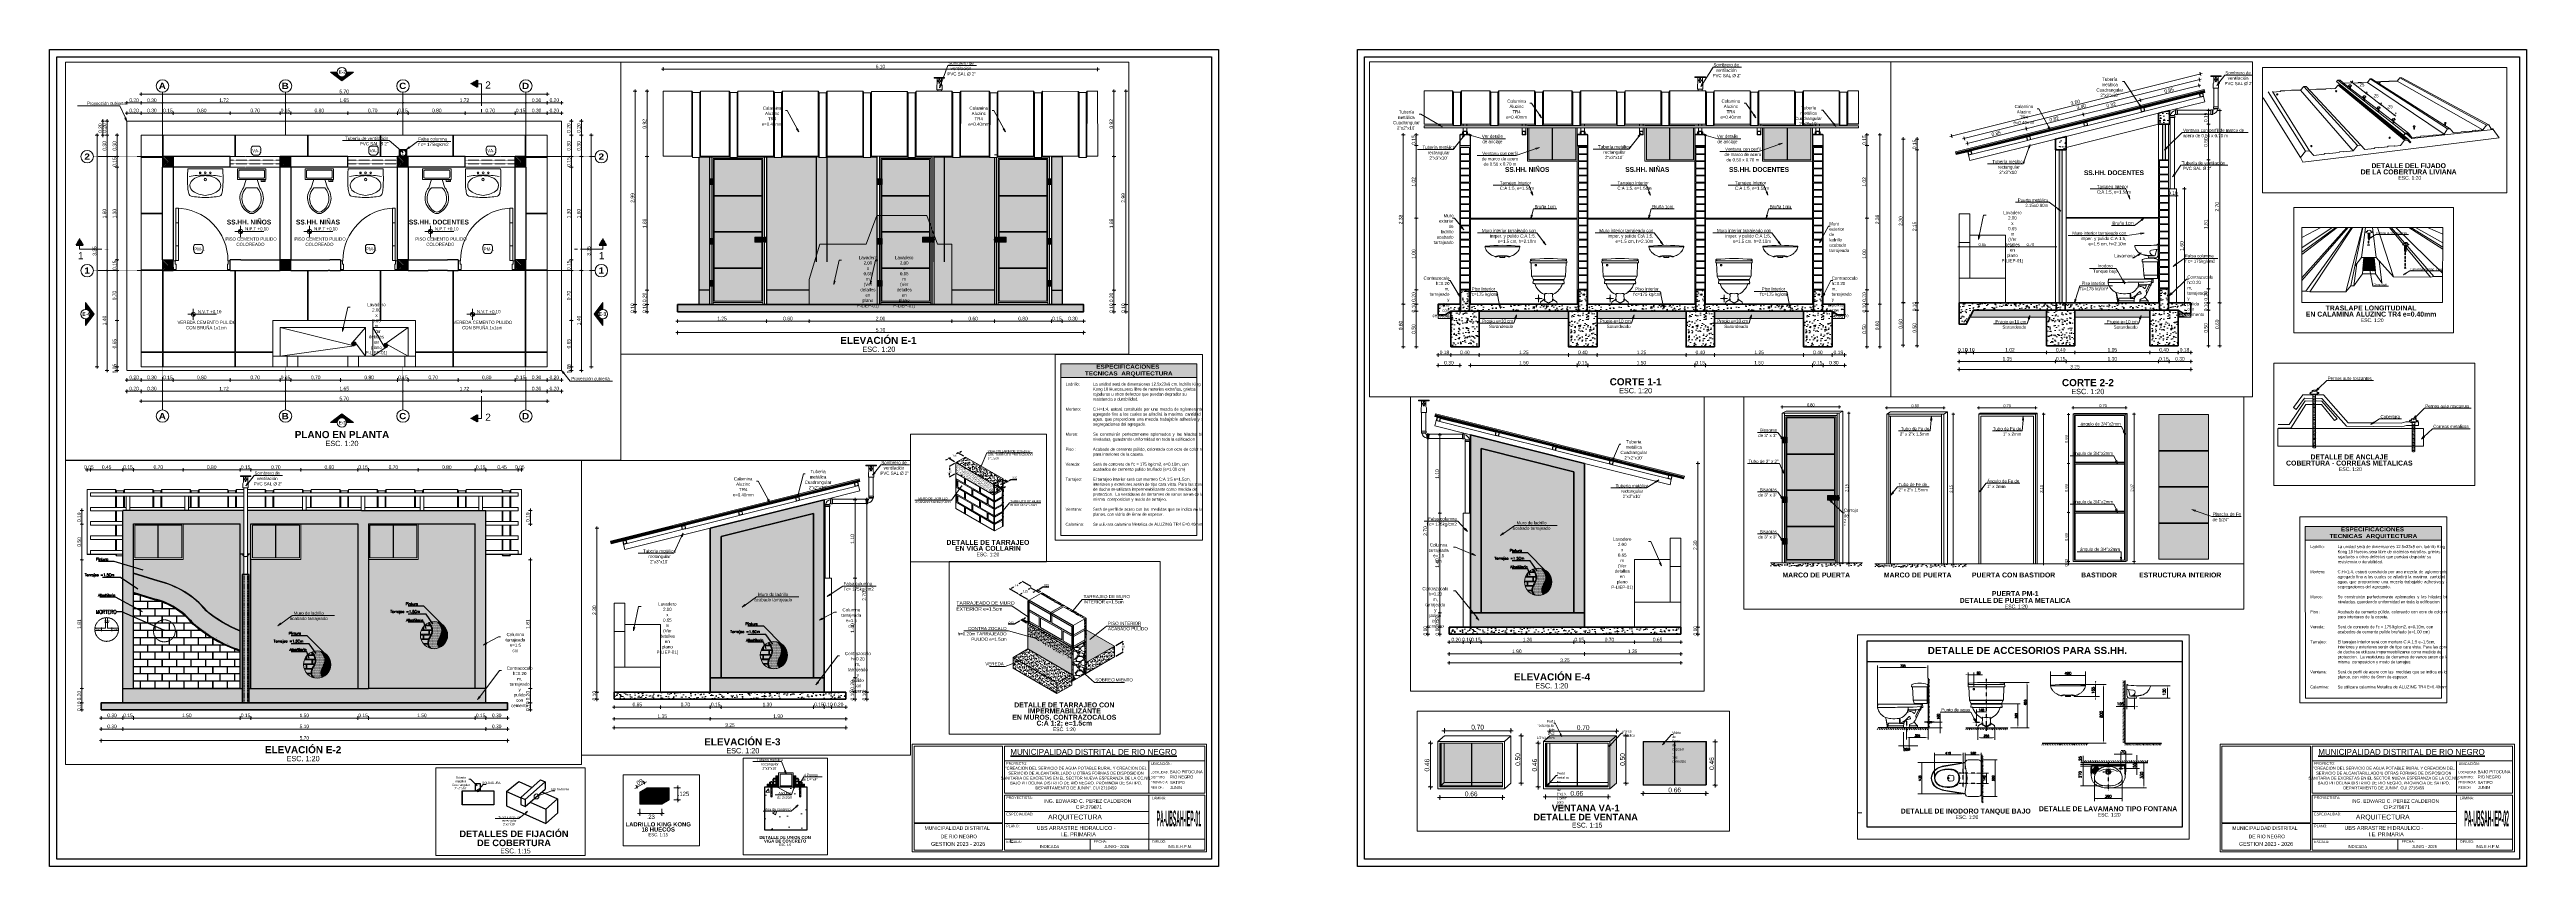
# Paper-space layout 'ARQ' of a CAD drawing. Header units: metres. Extents: x 10 to 1749, y 11 to 584.
# The model-space entities are those that its viewports show. They can reach past a viewport. Long polylines and large blocks are cut down to what shows.
import ezdxf
from ezdxf import colors
from ezdxf.entities.mleader import LeaderData, LeaderLine
from ezdxf.enums import TextEntityAlignment as Align
from ezdxf.math import Vec2, Vec3

# ---------------------------------------------------------------- set-up
doc = ezdxf.new("R2010")
doc.units = ezdxf.units.M
doc.set_wipeout_variables(frame=1)
for name, pattern in [('ACAD_ISO02W100', [15, 12, -3]), ('ACAD_ISO04W100', [30, 24, -3, 0, -3]), ('DASHED2', [0.375, 0.25, -0.125]), ('JIS_02_4.0', [5.5, 4, -1.5]), ('TRAZO_Y_PUNTO2', [0.5, 0.25, -0.125, 0, -0.125])]:
    doc.linetypes.add(name, pattern=pattern)
doc.layers.get('0').update_dxf_attribs({"color": 250})
doc.layers.get('Defpoints').update_dxf_attribs({"color": 30, "lineweight": 9})
for name, color, linetype, lineweight in [('-Accesorios PVC', 88, 'Continuous', 20), ('-Acero techos', 252, 'Continuous', 13), ('-Achurado', 251, 'Continuous', 5), ('-Acotado', 251, 'Continuous', 5), ('-Corte', 7, 'Continuous', 35), ('-Eje', 1, 'ACAD_ISO04W100', 9), ('-Ladrillo', 34, 'Continuous', 9), ('-Proyeccion', 85, 'ACAD_ISO02W100', 9), ('-techo', 213, 'Continuous', 5), ('-Textos', 7, 'Continuous', 20), ('-Vista', 148, 'Continuous', 9), ('01_ACHURADO', 8, 'Continuous', 0), ('A_MENBRETE', 250, 'Continuous', 15), ('ACI EJE', 8, 'DASHED2', 0), ('C-COLUMNAS', 150, 'Continuous', 30), ('CALAMINA', 10, 'Continuous', 30), ('COLUMNAS', 4, 'Continuous', 50), ('Desagüe', 155, 'Continuous', 40), ('FIC-2ES_CONCRETO 210', 251, 'Continuous', 30), ('FIC-2ES_PROYECCIONES_', 1, 'JIS_02_4.0', 5), ('FIC-2ES_VEREDA', 253, 'Continuous', 5), ('MARCO 02', 32, 'Continuous', 5), ('Membrete', 7, 'Continuous', 60), ('MURO', 10, 'Continuous', 60), ('pluma 1', 1, 'Continuous', 9), ('ProfileEdges', 252, 'Continuous', 9), ('sanitarios', 134, 'Continuous', 15), ('TEXTURAS', 252, 'Continuous', 0), ('TUBERIA', 104, 'Continuous', 15), ('TUBERIA METALICA', 20, 'Continuous', 30), ('ventana', 152, 'Continuous', 20), ('ventana alta', 7, 'ACAD_ISO02W100', 25), ('viga', 133, 'Continuous', 30)]:
    doc.layers.add(name, color=color, linetype=linetype, lineweight=lineweight)
for name, color, linetype in [('00_ACOTADO', 9, 'Continuous'), ('00_TXT-NOTA', 7, 'Continuous'), ('01_INDICADORES', 9, 'Continuous'), ('01_L-FINA 1', 1, 'Continuous'), ('01_MURO2', 2, 'Continuous'), ('A_50_CotasExter', 253, 'Continuous'), ('DIM', 6, 'Continuous'), ('EJE', 3, 'TRAZO_Y_PUNTO2'), ('G-TEXTOS-TITULOS', 174, 'Continuous'), ('ROTURA', 4, 'Continuous'), ('THIET-BI', 21, 'Continuous'), ('TUBERIA DE VENTILACION', 152, 'DASHED2')]:
    doc.layers.add(name, color=color, linetype=linetype)
for name, color, linetype, lineweight, true_color in [('FIC-2ES_COTAS', 7, 'Continuous', 5, 0x6b006b), ('FIC-2ES_LADRILLOS_', 7, 'Continuous', 0, 0xf57a00), ('VISTAS', 7, 'Continuous', 5, 0x383838)]:
    doc.layers.add(name, color=color, linetype=linetype, lineweight=lineweight, true_color=true_color)
doc.layers.add('Observacioness', color=250, linetype='Continuous', plot=False)
doc.styles.add('-Arial', font='arial.ttf')
doc.styles.add('-Arial Narrow', font='ARIALN.TTF')
doc.styles.add('25-TITULO', font='arialbd.ttf', dxfattribs={"height": 0.1})
doc.styles.add('ARIAL', font='arial.ttf')
doc.styles.add('Arial Narrow', font='ARIALN.TTF')
doc.styles.add('ARIALNEG', font='arialbd.ttf')
doc.styles.add('COTAS Y DIRECTRIZ', font='ARIALN.TTF')
doc.styles.add('FIC-DIRECTRIZ-BOLITA', font='romans.shx', dxfattribs={"width": 0.8})
doc.styles.add('LAMINA', font='')
doc.styles.add('OINFES SWIS', font='swissl.ttf')
doc.styles.add('ROMANS', font='romans.shx')
doc.styles.add('style1', font='arial.ttf')
doc.styles.get('LAMINA').set_extended_font_data('Arial Black')
doc.dimstyles.new('ESC 1-15 PERFIL', dxfattribs={"dimtxt": 0.03, "dimasz": 0.025, "dimexe": 0.005, "dimexo": 0.02, "dimgap": 0.01, "dimtad": 1, "dimtih": 1, "dimtoh": 1, "dimzin": 4, "dimdsep": 46, "dimtxsty": 'ARIAL', "dimcen": 2.5, "dimdle": 0.01, "dimclrd": 256, "dimclre": 256, "dimclrt": 7, "dimazin": 2, "dimtfac": 1, "dimtix": 1, "dimtmove": 0, "dimatfit": 3, "dimfxl": 1, "dimlwd": -1, "dimlwe": -1, "dimarcsym": 0})
doc.dimstyles.new('Esc 1_20n', dxfattribs={"dimscale": 0.02, "dimtxt": 2, "dimasz": 1, "dimexe": 1, "dimexo": 1, "dimgap": 0.45, "dimtad": 1, "dimtoh": 1, "dimzin": 3, "dimdsep": 46, "dimtxsty": '-Arial Narrow', "dimblk": 'ARCHTICK', "dimcen": 1, "dimdle": 1, "dimclrd": 252, "dimclre": 252, "dimclrt": 252, "dimadec": 0, "dimazin": 0, "dimtfac": 1, "dimtix": 1, "dimtmove": 1, "dimatfit": 2, "dimldrblk": 'ARCHTICK', "dimfxl": 1, "dimfxlon": 1, "dimtolj": 2, "dimlwd": 5, "dimlwe": 5, "dimarcsym": 0})
doc.dimstyles.new('Esc 1_25', dxfattribs={"dimscale": 0.025, "dimtxt": 1.8, "dimasz": 1, "dimexe": 1, "dimexo": 2, "dimgap": 0.45, "dimtad": 2, "dimtih": 1, "dimtoh": 1, "dimzin": 4, "dimdsep": 46, "dimtxsty": '-Arial Narrow', "dimblk": 'ARCHTICK', "dimcen": 1, "dimdle": 1, "dimclrd": 256, "dimclre": 256, "dimclrt": 7, "dimadec": 0, "dimazin": 0, "dimtfac": 1, "dimtix": 1, "dimtmove": 1, "dimatfit": 2, "dimldrblk": 'ARCHTICK', "dimfxl": 1, "dimtolj": 2, "dimlwd": 5, "dimlwe": 0, "dimarcsym": 0})
doc.dimstyles.new('Esc-1-25', dxfattribs={"dimtxt": 0.03, "dimasz": 0.04, "dimexe": 0.025, "dimexo": 0.075, "dimgap": 0.025, "dimtad": 2, "dimtih": 1, "dimtoh": 1, "dimzin": 4, "dimdsep": 46, "dimtxsty": 'ROMANS', "dimcen": 0.15, "dimdle": 1, "dimclrd": 1, "dimclre": 1, "dimclrt": 2, "dimazin": 0, "dimtm": 1e-09, "dimtfac": 1, "dimtmove": 0, "dimatfit": 3, "dimfxl": 1, "dimlwd": 9, "dimlwe": -1, "dimarcsym": 0})
pattern_1 = [(315, (0, 0.75221), (0.0112253202, 0.0112253202), [])]
pattern_2 = [(37.5, (-7.339487, -27.399911), (-0.0008000156, 0.024470662), [0, -0.019304, 0, -0.02159, 0, -0.0206375]), (7.5, (-7.339487, -27.39991), (0.022476164, 0.035841255), [0, -0.010414, 0, -0.017399, 0, -0.0066675]), (327.5, (-7.355108, -27.399911), (0.0395496185, 7.18592e-05), [0, -0.00635, 0, -0.02286, 0, -0.029845]), (317.5, (-7.35511, -27.39991), (0.038177823, 0.011146466), [0, -0.003175, 0, -0.014986, 0, -0.017145])]
pattern_3 = [(37.5, (-1735.338543, -1180.270675), (-0.00120002347, 0.0367059928), [0, -0.028956, 0, -0.032385, 0, -0.03095625]), (7.5, (-1735.338543, -1180.270675), (0.0337142462, 0.0537618825), [0, -0.015621, 0, -0.0260985, 0, -0.01000125]), (327.5, (-1735.361975, -1180.270675), (0.05932442777, 0.00010778885), [0, -0.009525, 0, -0.03429, 0, -0.0447675]), (317.5, (-1735.361975, -1180.270675), (0.0572667339, 0.0167196992), [0, -0.0047625, 0, -0.022479, 0, -0.0257175])]
pattern_4 = [(37.5, (-1735.338543, -1180.320675), (-0.00120002347, 0.0367059928), [0, -0.028956, 0, -0.032385, 0, -0.03095625]), (7.5, (-1735.338543, -1180.320675), (0.0337142462, 0.0537618825), [0, -0.015621, 0, -0.0260985, 0, -0.01000125]), (327.5, (-1735.361975, -1180.320675), (0.05932442777, 0.00010778885), [0, -0.009525, 0, -0.03429, 0, -0.0447675]), (317.5, (-1735.361975, -1180.320675), (0.0572667339, 0.0167196992), [0, -0.0047625, 0, -0.022479, 0, -0.0257175])]

# ---------------------------------------------------------------- blocks, each defined once
blk = doc.blocks.new('A$C562401CD')
at = {"layer": 'ProfileEdges', "color": 253, "lineweight": 5}
for p, q in [((0.8167, 1.4127), (0.8167, 1.4265)), ((0.8167, 1.4265), (0.8617, 1.4265)), ((0.8617, 1.4265), (0.8617, 1.4175)), ((0.8617, 1.404), (0.8617, 1.4175)), ((0.8167, 1.0803), (0.8167, 1.0665)), ((0.8617, 1.089), (0.8617, 1.0755)), ((0.8167, 1.0665), (0.8617, 1.0665)), ((0.8617, 1.0665), (0.8617, 1.0755))]:
    blk.add_line(p, q, dxfattribs=at)
for points in [[(0.8617, 1.6605), (0.8167, 1.6605), (0.8167, 1.4265), (0.8617, 1.4265), (0.8617, 1.6605)], [(0.8167, 1.0803), (0.8167, 1.4127)], [(0.8617, 1.404), (0.8617, 1.089)], [(0.8617, 1.0665), (0.8167, 1.0665), (0.8167, 0.8325), (0.8617, 0.8325), (0.8617, 1.0665)], [(0.0315, 0.7763), (0.0315, 0.8258), (0, 0.8258), (0, 0.6908), (0.045, 0.6908), (0.045, 0.7763), (0.0315, 0.7763)], [(0.8685, 0.7763), (0.8685, 0.8258), (0.9, 0.8258), (0.9, 0.6908), (0.855, 0.6908), (0.855, 0.7763), (0.8685, 0.7763)]]:
    blk.add_lwpolyline(points, dxfattribs=at)
blk.add_circle((0.8662, 0.8303, 0), 0.0045, dxfattribs=at)
blk.add_arc((0.8662, 0.8303, 0), 0.8303, 90.31077, 180.31077, dxfattribs=at)
blk = doc.blocks.new('Toilet - top')
at = {"layer": 'ProfileEdges', "color": 253, "lineweight": 5}
for p, q in [((9.5, -6), (9.5, -2)), ((-10, -8.5), (-8, -8.5)), ((-10, -9.5), (-10, -8.5)), ((-8, -8.5), (-8, -8)), ((-7, -8), (-7, -9.5)), ((-4, -8), (-6, -14)), ((4, -8), (6, -14)), ((-7, -9.5), (-10, -9.5)), ((4, -14), (-4, -14))]:
    blk.add_line(p, q, dxfattribs=at)
blk.add_lwpolyline([(10.5, -8), (10.5, 0), (-10.5, 0), (-10.5, -8)], close=True, dxfattribs=at)
for points in [[(-9.5, -2), (-9.5, -6)], [(8.5, -1), (-8.5, -1)], [(-8.5, -7), (8.5, -7)]]:
    blk.add_lwpolyline(points, dxfattribs=at)
for centre, radius, start, end in [((-8.62, -1.88), 0.884, 81.8699, 188.1301), ((8.62, -1.88), 0.884, 351.8699, 98.1301), ((-8.62, -6.12), 0.884, 171.8699, 278.1301), ((8.62, -6.12), 0.884, 261.8699, 8.1301), ((3.52, -21.58), 12.17, 141.4691, 247.9714), ((4.2, -21.82), 11.33, 136.3677, 238.9468), ((-3.52, -21.58), 12.17, 292.0284, 38.5307), ((-4.2, -21.82), 11.33, 301.053, 43.6321), ((0, -27.88), 4, 245.7318, 294.2682), ((0, -29), 4, 254.8605, 285.1395)]:
    blk.add_arc(centre, radius, start, end, dxfattribs=at)
blk = doc.blocks.new('GO-L1')
at = {"layer": 'ProfileEdges', "color": 253, "lineweight": 5}
for q in [(-0.333, 0), (0.333, 0)]:
    blk.add_line((0, 0), q, dxfattribs=at)
for centre, radius in [((-0.1, -0.08), 0.015), ((0, -0.08), 0.0175), ((0.1, -0.08), 0.015), ((0, -0.21), 0.023)]:
    blk.add_circle(centre, radius, dxfattribs=at)
for centre, radius, start, end in [((-0.333, -0.008), 0.008, 90, 174.3541), ((0.333, -0.008), 0.008, 5.6459, 90), ((2.653, -0.196), 3, 177.2487, 182.7513), ((0.52, -0.092), 0.865, 174.3541, 177.3288), ((-0.52, -0.092), 0.865, 2.6712, 5.6459), ((-2.653, -0.196), 3, 357.2487, 2.7513), ((0, -2.124), 2, 90, 99.0199), ((-0.119, -0.35), 0.185, 130.0737, 152.3457), ((-0.032, -0.478), 0.34, 101.5681, 127.4203), ((-0.003, -0.61), 0.475, 89.638, 101.7832), ((0, -2.124), 2, 80.9801, 90), ((0.003, -0.61), 0.475, 78.2168, 90.362), ((0.032, -0.478), 0.34, 52.5797, 78.4319), ((0.119, -0.35), 0.185, 27.6543, 49.9263), ((0.52, -0.29), 0.865, 183.3019, 191.1871), ((-0.17, -0.327), 0.13, 150.8983, 180), ((-0.165, -0.327), 0.135, 180, 235.6914), ((0.165, -0.327), 0.135, 304.3086, 0), ((0.17, -0.327), 0.13, 0, 29.1017), ((-0.52, -0.29), 0.865, 348.8129, 356.6981), ((-0.084, -0.409), 0.25, 191.4125, 202.4374), ((0.027, -0.046), 0.475, 235.6914, 266.7086), ((-0.027, -0.046), 0.475, 273.2914, 304.3086), ((0.084, -0.409), 0.25, 337.5626, 348.5875), ((-0.269, -0.485), 0.05, 202.4374, 259.3167), ((0, 0.94), 1.5, 259.3167, 270), ((0, 0.94), 1.5, 270, 280.6833), ((0.269, -0.485), 0.05, 280.6833, 337.5626)]:
    blk.add_arc(centre, radius, start, end, dxfattribs=at)
blk = doc.blocks.new('_ClosedBlank')
at = {"color": 0, "linetype": 'ByBlock', "lineweight": -2}
for p, q in [((-1, 0.17), (0, 0)), ((-1, 0.17), (-1, -0.17)), ((0, 0), (-1, -0.17))]:
    blk.add_line(p, q, dxfattribs=at)
blk = doc.blocks.new('Ladrillo Kink Kong')
at = {"layer": '-Acotado'}
h = blk.add_hatch(color=20, dxfattribs=at)
h.dxf.hatch_style = 1
h.set_gradient(color1=(255, 63, 0), color2=(255, 127, 0), tint=1, name='INVCYLINDER')
h.paths.add_polyline_path([(0.115, 0.125), (0.1929, 0.17), (-0.0371, 0.17), (-0.115, 0.125)])
h.paths.add_polyline_path([(0.115, 0), (0.1929, 0.045), (0.1929, 0.17), (0.115, 0.125)])
h.paths.add_polyline_path([(0.115, 0), (0.115, 0.125), (-0.115, 0.125), (-0.115, 0)])
h.paths.add_polyline_path([(0.097, 0.0625, -1), (0.0846, 0.0625, -1)], flags=16)
h.paths.add_polyline_path([(0.012, 0.0299, -1), (0.0244, 0.0299, -1)], flags=16)
h.paths.add_polyline_path([(0.012, 0.0625, -1), (0.0244, 0.0625, -1)], flags=16)
h.paths.add_polyline_path([(-0.0607, 0.0299, -1), (-0.0483, 0.0299, -1)], flags=16)
h.paths.add_polyline_path([(-0.097, 0.0299, -1), (-0.0846, 0.0299, -1)], flags=16)
h.paths.add_polyline_path([(-0.097, 0.0625, -1), (-0.0846, 0.0625, -1)], flags=16)
h = blk.add_hatch(color=256, dxfattribs=at)
h.dxf.hatch_style = 1
h.paths.add_polyline_path([(-0.097, 0.0951, 1), (-0.0846, 0.0951, 1)])
h.paths.add_polyline_path([(-0.0607, 0.0951, 1), (-0.0483, 0.0951, 1)])
h.paths.add_polyline_path([(-0.012, 0.0951, 1), (-0.0244, 0.0951, 1)])
h.paths.add_polyline_path([(0.0244, 0.0951, 1), (0.012, 0.0951, 1)])
h.paths.add_polyline_path([(0.0607, 0.0951, 1), (0.0483, 0.0951, 1)])
h.paths.add_polyline_path([(0.0846, 0.0951, 1), (0.097, 0.0951, 1)])
h.paths.add_polyline_path([(0.097, 0.0625, 1), (0.0846, 0.0625, 1)])
h.paths.add_polyline_path([(0.0607, 0.0625, 1), (0.0483, 0.0625, 1)])
h.paths.add_polyline_path([(0.012, 0.0625, 1), (0.0244, 0.0625, 1)])
h.paths.add_polyline_path([(-0.0244, 0.0625, 1), (-0.012, 0.0625, 1)])
h.paths.add_polyline_path([(-0.0483, 0.0625, 1), (-0.0607, 0.0625, 1)])
h.paths.add_polyline_path([(-0.097, 0.0625, 1), (-0.0846, 0.0625, 1)])
h.paths.add_polyline_path([(-0.097, 0.0299, 1), (-0.0846, 0.0299, 1)])
h.paths.add_polyline_path([(-0.0483, 0.0299, 1), (-0.0607, 0.0299, 1)])
h.paths.add_polyline_path([(-0.0244, 0.0299, 1), (-0.012, 0.0299, 1)])
h.paths.add_polyline_path([(0.0244, 0.0299, 1), (0.012, 0.0299, 1)])
h.paths.add_polyline_path([(0.0607, 0.0299, 1), (0.0483, 0.0299, 1)])
h.paths.add_polyline_path([(0.0846, 0.0299, 1), (0.097, 0.0299, 1)])
at = {"layer": '-Ladrillo', "lineweight": 5}
for points in [[(-0.115, 0.125), (-0.0371, 0.17)], [(-0.0371, 0.17), (0.1929, 0.17)], [(0.115, 0.125), (0.1929, 0.17)], [(0.1929, 0.045), (0.1929, 0.17)], [(0.115, 0), (0.1929, 0.045)]]:
    blk.add_lwpolyline(points, dxfattribs=at)
blk.add_lwpolyline([(0.115, 0), (0.115, 0.125), (-0.115, 0.125), (-0.115, 0)], close=True, dxfattribs=at)
for centre in [(-0.0908, 0.0951), (-0.0545, 0.0951), (-0.0182, 0.0951), (0.0182, 0.0951), (0.0545, 0.0951), (0.0908, 0.0951), (-0.0908, 0.0625), (-0.0908, 0.0299), (-0.0545, 0.0625), (-0.0545, 0.0299), (-0.0182, 0.0625), (-0.0182, 0.0299), (0.0182, 0.0625), (0.0182, 0.0299), (0.0545, 0.0625), (0.0545, 0.0299), (0.0908, 0.0625), (0.0908, 0.0299)]:
    blk.add_circle(centre, 0.0062, dxfattribs=at)
blk = doc.blocks.new('_ArchTick')
at = {"color": 0, "linetype": 'ByBlock', "const_width": 0.15}
blk.add_lwpolyline([(-0.5, -0.5), (0.5, 0.5)], dxfattribs=at)
blk = doc.blocks.new('*D83')
at = {"layer": '-Acotado', "lineweight": 0, "transparency": 16777216}
for p, q in [((122.2208, 28.9041), (122.2208, 28.8301)), ((122.4508, 28.9041), (122.4508, 28.8301))]:
    blk.add_line(p, q, dxfattribs=at)
at = {"layer": '-Acotado', "lineweight": 5, "transparency": 16777216}
blk.add_line((122.1958, 28.8551), (122.4758, 28.8551), dxfattribs=at)
at = {"layer": 'Defpoints', "color": 0, "transparency": 16777216}
for p in [(122.2208, 28.9541), (122.4508, 28.9541), (122.4508, 28.8551)]:
    blk.add_point(p, dxfattribs=at)
at = {"layer": '-Acotado', "lineweight": 5, "transparency": 16777216, "xscale": 0.025, "yscale": 0.025, "zscale": 0.025, "rotation": 180}
blk.add_blockref('_ArchTick', (122.2208, 28.8551), dxfattribs=at)
at = {"layer": '-Acotado', "lineweight": 5, "transparency": 16777216, "xscale": 0.025, "yscale": 0.025, "zscale": 0.025}
blk.add_blockref('_ArchTick', (122.4508, 28.8551), dxfattribs=at)
at = {"layer": '-Acotado', "color": 7, "transparency": 16777216, "insert": (122.3358, 28.8209), "char_height": 0.045, "attachment_point": 5, "style": '-Arial Narrow'}
blk.add_mtext('\\A2;.23', dxfattribs=at)
blk = doc.blocks.new('*D84')
at = {"layer": '-Acotado', "lineweight": 0, "transparency": 16777216}
for p, q in [((122.5787, 29.1241), (122.6472, 29.1241)), ((122.5787, 28.9991), (122.6472, 28.9991))]:
    blk.add_line(p, q, dxfattribs=at)
at = {"layer": '-Acotado', "lineweight": 5, "transparency": 16777216}
blk.add_line((122.6222, 29.1491), (122.6222, 28.9741), dxfattribs=at)
at = {"layer": 'Defpoints', "color": 0, "transparency": 16777216}
for p in [(122.5287, 29.1241), (122.5287, 28.9991), (122.6222, 28.9991)]:
    blk.add_point(p, dxfattribs=at)
at = {"layer": '-Acotado', "lineweight": 5, "transparency": 16777216, "xscale": 0.025, "yscale": 0.025, "zscale": 0.025}
for p, rotation in [((122.6222, 29.1241), 90), ((122.6222, 28.9991), 270)]:
    blk.add_blockref('_ArchTick', p, dxfattribs=dict(at, rotation=rotation))
at = {"layer": '-Acotado', "color": 7, "transparency": 16777216, "insert": (122.6802, 29.0616), "char_height": 0.045, "attachment_point": 5, "style": '-Arial Narrow'}
blk.add_mtext('\\A2;.125', dxfattribs=at)
blk = doc.blocks.new('*D85')
at = {"layer": '-Acotado', "lineweight": 5, "transparency": 16777216}
blk.add_line((122.1694, 29.1181), (122.2907, 29.1881), dxfattribs=at)
at = {"layer": '-Acotado', "lineweight": 0, "transparency": 16777216}
for p, q in [((122.1958, 29.1224), (122.1786, 29.1522)), ((122.2737, 29.1674), (122.2565, 29.1972))]:
    blk.add_line(p, q, dxfattribs=at)
at = {"layer": 'Defpoints', "color": 0, "transparency": 16777216}
for p in [(122.269, 29.1756), (122.2987, 29.1241), (122.2208, 29.0791)]:
    blk.add_point(p, dxfattribs=at)
at = {"layer": '-Acotado', "lineweight": 5, "transparency": 16777216, "xscale": 0.025, "yscale": 0.025, "zscale": 0.025}
for p, rotation in [((122.1911, 29.1306), 210.0000000000215), ((122.269, 29.1756), 30.00000000002148)]:
    blk.add_blockref('_ArchTick', p, dxfattribs=dict(at, rotation=rotation))
at = {"layer": '-Acotado', "color": 7, "transparency": 16777216, "insert": (122.2129, 29.1827), "char_height": 0.045, "attachment_point": 5, "rotation": 30, "style": '-Arial Narrow'}
blk.add_mtext('\\A2;.09', dxfattribs=at)
blk = doc.blocks.new('*D88')
at = {"layer": '-Acero techos', "lineweight": 5, "transparency": 16777216}
blk.add_line((1528.4698, 1447.2455), (1528.7099, 1447.0607), dxfattribs=at)
at = {"layer": '-Acero techos', "lineweight": 0, "transparency": 16777216}
for p, q in [((1528.4942, 1447.2362), (1528.5048, 1447.2501)), ((1528.6946, 1447.0819), (1528.7053, 1447.0957))]:
    blk.add_line(p, q, dxfattribs=at)
at = {"layer": 'Defpoints', "color": 0, "transparency": 16777216}
for p in [(1528.4637, 1447.1966), (1528.6641, 1447.0423), (1528.69, 1447.0759)]:
    blk.add_point(p, dxfattribs=at)
at = {"layer": '-Acero techos', "lineweight": 5, "transparency": 16777216, "xscale": 0.025, "yscale": 0.025, "zscale": 0.025}
for p, rotation in [((1528.4896, 1447.2303), 142.4082742678212), ((1528.69, 1447.0759), 322.4082742678212)]:
    blk.add_blockref('_ArchTick', p, dxfattribs=dict(at, rotation=rotation))
at = {"layer": '-Acero techos', "color": 7, "transparency": 16777216, "insert": (1528.6226, 1447.1957), "char_height": 0.045, "attachment_point": 5, "style": '-Arial Narrow'}
blk.add_mtext('\\A2;.25', dxfattribs=at)
blk = doc.blocks.new('*D89')
at = {"layer": '-Acero techos', "lineweight": 5, "transparency": 16777216}
blk.add_line((1528.6702, 1447.0912), (1528.9102, 1446.9064), dxfattribs=at)
at = {"layer": '-Acero techos', "lineweight": 0, "transparency": 16777216}
for p, q in [((1528.6946, 1447.0819), (1528.7053, 1447.0957)), ((1528.8949, 1446.9275), (1528.9056, 1446.9415))]:
    blk.add_line(p, q, dxfattribs=at)
at = {"layer": 'Defpoints', "color": 0, "transparency": 16777216}
for p in [(1528.6641, 1447.0423), (1528.8904, 1446.9217), (1528.8644, 1446.8879)]:
    blk.add_point(p, dxfattribs=at)
at = {"layer": '-Acero techos', "lineweight": 5, "transparency": 16777216, "xscale": 0.025, "yscale": 0.025, "zscale": 0.025}
for p, rotation in [((1528.69, 1447.0759), 142.4082742678212), ((1528.8904, 1446.9217), 322.4082742678212)]:
    blk.add_blockref('_ArchTick', p, dxfattribs=dict(at, rotation=rotation))
at = {"layer": '-Acero techos', "color": 7, "transparency": 16777216, "insert": (1528.823, 1447.0414), "char_height": 0.045, "attachment_point": 5, "style": '-Arial Narrow'}
blk.add_mtext('\\A2;.25', dxfattribs=at)
blk = doc.blocks.new('*D90')
at = {"layer": '-Acero techos', "lineweight": 5, "transparency": 16777216}
blk.add_line((1528.8706, 1446.9369), (1529.1065, 1446.7553), dxfattribs=at)
at = {"layer": '-Acero techos', "lineweight": 0, "transparency": 16777216}
for p, q in [((1528.8949, 1446.9275), (1528.9056, 1446.9415)), ((1529.1121, 1446.8035), (1529.102, 1446.7904))]:
    blk.add_line(p, q, dxfattribs=at)
at = {"layer": 'Defpoints', "color": 0, "transparency": 16777216}
for p in [(1528.8644, 1446.8879), (1529.0816, 1446.7639), (1529.0867, 1446.7705)]:
    blk.add_point(p, dxfattribs=at)
at = {"layer": '-Acero techos', "lineweight": 5, "transparency": 16777216, "xscale": 0.025, "yscale": 0.025, "zscale": 0.025}
for p, rotation in [((1528.8904, 1446.9217), 142.4082742678212), ((1529.0867, 1446.7705), 322.4082742678212)]:
    blk.add_blockref('_ArchTick', p, dxfattribs=dict(at, rotation=rotation))
at = {"layer": '-Acero techos', "color": 7, "transparency": 16777216, "insert": (1529.0213, 1446.8887), "char_height": 0.045, "attachment_point": 5, "style": '-Arial Narrow'}
blk.add_mtext('\\A2;.25', dxfattribs=at)
blk = doc.blocks.new('fhgfh')
at = {"layer": 'TUBERIA', "color": 152}
for p, q in [((348.858, 607.629), (348.858, 607.663)), ((348.858, 607.663), (348.965, 607.663)), ((348.965, 607.663), (348.965, 607.629)), ((348.798, 607.491), (348.798, 607.599)), ((348.798, 607.599), (348.833, 607.599)), ((348.842, 607.589), (348.833, 607.599)), ((348.833, 607.599), (348.833, 607.491)), ((348.842, 607.504), (348.842, 607.591)), ((348.842, 607.591), (348.842, 607.504)), ((348.842, 607.504), (348.842, 607.591)), ((348.842, 607.591), (348.842, 607.504)), ((348.842, 607.504), (348.842, 607.591)), ((348.965, 607.629), (348.858, 607.629)), ((348.858, 607.629), (348.87, 607.619)), ((348.957, 607.619), (348.87, 607.619)), ((348.87, 607.619), (348.957, 607.619)), ((348.955, 607.619), (348.965, 607.629)), ((348.957, 607.617), (348.957, 607.619)), ((348.833, 607.491), (348.798, 607.491)), ((348.833, 607.491), (348.842, 607.504))]:
    blk.add_line(p, q, dxfattribs=at)
blk.add_lwpolyline([(348.87, 607.619, -0.3937), (348.844, 607.591), (348.842, 607.591)], format="xyb", dxfattribs=at)
blk.add_arc((348.806, 607.656), 0.156, 283.4014, 345.5717, dxfattribs=at)
blk = doc.blocks.new('Sombrero de Ventilacion')
at = {"layer": '-Accesorios PVC', "ltscale": 0.009}
for points in [[(-0.105, 0.244), (0.105, 0.244), (0.105, 0.23), (-0.105, 0.23)], [(0.053, 0.089), (0.053, 0), (-0.053, 0), (-0.053, 0.089), (-0.044, 0.116), (-0.044, 0.23), (0.044, 0.23), (0.044, 0.116)]]:
    blk.add_lwpolyline(points, close=True, dxfattribs=at)
for centre in [(-0.022, 0.173), (0.001, 0.208), (0.001, 0.139), (0.022, 0.173)]:
    blk.add_circle(centre, 0.0109, dxfattribs=at)
for centre in [(-0.018, 0.173), (0.005, 0.208), (0.005, 0.139), (0.025, 0.173)]:
    blk.add_arc(centre, 0.0115, 108.8693, 251.1307, dxfattribs=at)
blk = doc.blocks.new('*D94')
at = {"layer": 'A_50_CotasExter', "color": 252, "lineweight": 5, "transparency": 16777216}
for p, q in [((124.6541, 41.1931), (124.6541, 41.2181)), ((124.6291, 41.1931), (124.6791, 41.1931)), ((124.6541, 41.0931), (124.6541, 41.1931)), ((124.6291, 41.0931), (124.6791, 41.0931)), ((124.6541, 41.0931), (124.6541, 41.0681))]:
    blk.add_line(p, q, dxfattribs=at)
at = {"layer": 'Defpoints', "color": 0, "transparency": 16777216}
for p in [(124.4712, 41.1931), (124.6541, 41.1931), (123.3951, 41.0931)]:
    blk.add_point(p, dxfattribs=at)
at = {"layer": 'A_50_CotasExter', "color": 252, "lineweight": 5, "transparency": 16777216, "xscale": 0.025, "yscale": 0.025, "zscale": 0.025}
for p, rotation in [((124.6541, 41.1931), 270), ((124.6541, 41.0931), 90)]:
    blk.add_blockref('_ArchTick', p, dxfattribs=dict(at, rotation=rotation))
at = {"layer": 'A_50_CotasExter', "color": 252, "transparency": 16777216, "insert": (124.6173, 41.1431), "char_height": 0.05, "attachment_point": 5, "rotation": 90, "style": '-Arial Narrow'}
blk.add_mtext('\\A2;0.10', dxfattribs=at)
blk = doc.blocks.new('*D95')
at = {"layer": 'A_50_CotasExter', "color": 252, "lineweight": 5, "transparency": 16777216}
for p, q in [((124.6291, 43.4931), (124.6791, 43.4931)), ((124.6541, 41.1681), (124.6541, 43.5181)), ((124.6291, 41.1931), (124.6791, 41.1931))]:
    blk.add_line(p, q, dxfattribs=at)
at = {"layer": 'Defpoints', "color": 0, "transparency": 16777216}
for p in [(123.2124, 43.4931), (124.6541, 43.4931), (124.4712, 41.1931)]:
    blk.add_point(p, dxfattribs=at)
at = {"layer": 'A_50_CotasExter', "color": 252, "lineweight": 5, "transparency": 16777216, "xscale": 0.025, "yscale": 0.025, "zscale": 0.025}
for p, rotation in [((124.6541, 43.4931), 90), ((124.6541, 41.1931), 270)]:
    blk.add_blockref('_ArchTick', p, dxfattribs=dict(at, rotation=rotation))
at = {"layer": 'A_50_CotasExter', "color": 252, "transparency": 16777216, "insert": (124.6173, 42.3431), "char_height": 0.05, "attachment_point": 5, "rotation": 90, "style": '-Arial Narrow'}
blk.add_mtext('\\A2;2.30', dxfattribs=at)
blk = doc.blocks.new('*D98')
at = {"layer": 'A_50_CotasExter', "color": 252, "lineweight": 5, "transparency": 16777216}
for p, q in [((121.3599, 40.9822), (121.3349, 40.9822)), ((121.3599, 41.0072), (121.3599, 40.9572)), ((121.3599, 40.9822), (121.4624, 40.9822)), ((121.4624, 41.0072), (121.4624, 40.9572)), ((121.4624, 40.9822), (121.4874, 40.9822))]:
    blk.add_line(p, q, dxfattribs=at)
at = {"layer": 'Defpoints', "color": 0, "transparency": 16777216}
for p in [(121.4624, 41.1931), (121.3599, 41.0931), (121.4624, 40.9822)]:
    blk.add_point(p, dxfattribs=at)
at = {"layer": 'A_50_CotasExter', "color": 252, "lineweight": 5, "transparency": 16777216, "xscale": 0.025, "yscale": 0.025, "zscale": 0.025}
for p, rotation in [((121.3599, 40.9822), 359.9999999999918), ((121.4624, 40.9822), 179.9999999999919)]:
    blk.add_blockref('_ArchTick', p, dxfattribs=dict(at, rotation=rotation))
at = {"layer": 'A_50_CotasExter', "color": 252, "transparency": 16777216, "insert": (121.4111, 41.019), "char_height": 0.05, "attachment_point": 5, "style": '-Arial Narrow'}
blk.add_mtext('\\A2;0.10', dxfattribs=at)
blk = doc.blocks.new('*D99')
at = {"layer": 'A_50_CotasExter', "color": 252, "lineweight": 5, "transparency": 16777216}
for p, q in [((121.4374, 40.9822), (121.6374, 40.9822)), ((121.4624, 41.0072), (121.4624, 40.9572)), ((121.6124, 41.0072), (121.6124, 40.9572))]:
    blk.add_line(p, q, dxfattribs=at)
at = {"layer": 'Defpoints', "color": 0, "transparency": 16777216}
for p in [(121.6124, 41.3931), (121.4624, 41.1931), (121.6124, 40.9822)]:
    blk.add_point(p, dxfattribs=at)
at = {"layer": 'A_50_CotasExter', "color": 252, "lineweight": 5, "transparency": 16777216, "xscale": 0.025, "yscale": 0.025, "zscale": 0.025}
for p, rotation in [((121.4624, 40.9822), 179.9999999999919), ((121.6124, 40.9822), 359.9999999999918)]:
    blk.add_blockref('_ArchTick', p, dxfattribs=dict(at, rotation=rotation))
at = {"layer": 'A_50_CotasExter', "color": 252, "transparency": 16777216, "insert": (121.5374, 41.019), "char_height": 0.05, "attachment_point": 5, "style": '-Arial Narrow'}
blk.add_mtext('\\A2;0.15', dxfattribs=at)
blk = doc.blocks.new('*D100')
at = {"layer": 'A_50_CotasExter', "color": 252, "lineweight": 5, "transparency": 16777216}
for p, q in [((121.5874, 40.9822), (122.9374, 40.9822)), ((121.6124, 41.0072), (121.6124, 40.9572)), ((122.9124, 41.0072), (122.9124, 40.9572))]:
    blk.add_line(p, q, dxfattribs=at)
at = {"layer": 'Defpoints', "color": 0, "transparency": 16777216}
for p in [(121.6124, 41.3931), (122.9124, 41.3931), (122.9124, 40.9822)]:
    blk.add_point(p, dxfattribs=at)
at = {"layer": 'A_50_CotasExter', "color": 252, "lineweight": 5, "transparency": 16777216, "xscale": 0.025, "yscale": 0.025, "zscale": 0.025}
for p, rotation in [((121.6124, 40.9822), 179.9999999999919), ((122.9124, 40.9822), 359.9999999999918)]:
    blk.add_blockref('_ArchTick', p, dxfattribs=dict(at, rotation=rotation))
at = {"layer": 'A_50_CotasExter', "color": 252, "transparency": 16777216, "insert": (122.2624, 41.019), "char_height": 0.05, "attachment_point": 5, "style": '-Arial Narrow'}
blk.add_mtext('\\A2;1.30', dxfattribs=at)
blk = doc.blocks.new('*D101')
at = {"layer": 'A_50_CotasExter', "color": 252, "lineweight": 5, "transparency": 16777216}
for p, q in [((122.8874, 40.9822), (123.0874, 40.9822)), ((122.9124, 41.0072), (122.9124, 40.9572)), ((123.0624, 41.0072), (123.0624, 40.9572))]:
    blk.add_line(p, q, dxfattribs=at)
at = {"layer": 'Defpoints', "color": 0, "transparency": 16777216}
for p in [(122.9124, 41.3931), (123.0624, 41.3931), (123.0624, 40.9822)]:
    blk.add_point(p, dxfattribs=at)
at = {"layer": 'A_50_CotasExter', "color": 252, "lineweight": 5, "transparency": 16777216, "xscale": 0.025, "yscale": 0.025, "zscale": 0.025}
for p, rotation in [((122.9124, 40.9822), 179.9999999999919), ((123.0624, 40.9822), 359.9999999999918)]:
    blk.add_blockref('_ArchTick', p, dxfattribs=dict(at, rotation=rotation))
at = {"layer": 'A_50_CotasExter', "color": 252, "transparency": 16777216, "insert": (122.9874, 41.019), "char_height": 0.05, "attachment_point": 5, "style": '-Arial Narrow'}
blk.add_mtext('\\A2;0.15', dxfattribs=at)
blk = doc.blocks.new('*D102')
at = {"layer": 'A_50_CotasExter', "color": 252, "lineweight": 5, "transparency": 16777216}
for p, q in [((121.1374, 40.8177), (123.0874, 40.8177)), ((121.1624, 40.8427), (121.1624, 40.7927)), ((123.0624, 40.8427), (123.0624, 40.7927))]:
    blk.add_line(p, q, dxfattribs=at)
at = {"layer": 'Defpoints', "color": 0, "transparency": 16777216}
for p in [(123.0624, 41.1931), (121.1624, 41.0931), (123.0624, 40.8177)]:
    blk.add_point(p, dxfattribs=at)
at = {"layer": 'A_50_CotasExter', "color": 252, "lineweight": 5, "transparency": 16777216, "xscale": 0.025, "yscale": 0.025, "zscale": 0.025}
for p, rotation in [((121.1624, 40.8177), 179.9999999999919), ((123.0624, 40.8177), 359.9999999999918)]:
    blk.add_blockref('_ArchTick', p, dxfattribs=dict(at, rotation=rotation))
at = {"layer": 'A_50_CotasExter', "color": 252, "transparency": 16777216, "insert": (122.1124, 40.8544), "char_height": 0.05, "attachment_point": 5, "style": '-Arial Narrow'}
blk.add_mtext('\\A2;1.90', dxfattribs=at)
blk = doc.blocks.new('*D103')
at = {"layer": 'A_50_CotasExter', "color": 252, "lineweight": 5, "transparency": 16777216}
for p, q in [((123.0374, 40.8177), (124.4374, 40.8177)), ((123.0624, 40.8427), (123.0624, 40.7927)), ((124.4124, 40.8427), (124.4124, 40.7927))]:
    blk.add_line(p, q, dxfattribs=at)
at = {"layer": 'Defpoints', "color": 0, "transparency": 16777216}
for p in [(123.0624, 41.1931), (124.4124, 41.1931), (124.4124, 40.8177)]:
    blk.add_point(p, dxfattribs=at)
at = {"layer": 'A_50_CotasExter', "color": 252, "lineweight": 5, "transparency": 16777216, "xscale": 0.025, "yscale": 0.025, "zscale": 0.025}
for p, rotation in [((123.0624, 40.8177), 179.9999999999919), ((124.4124, 40.8177), 359.9999999999918)]:
    blk.add_blockref('_ArchTick', p, dxfattribs=dict(at, rotation=rotation))
at = {"layer": 'A_50_CotasExter', "color": 252, "transparency": 16777216, "insert": (123.7374, 40.8544), "char_height": 0.05, "attachment_point": 5, "style": '-Arial Narrow'}
blk.add_mtext('\\A2;1.35', dxfattribs=at)
blk = doc.blocks.new('*D104')
at = {"layer": 'A_50_CotasExter', "color": 252, "lineweight": 5, "transparency": 16777216}
for p, q in [((121.1374, 40.6928), (124.4374, 40.6928)), ((121.1624, 40.7178), (121.1624, 40.6678)), ((124.4124, 40.7178), (124.4124, 40.6678))]:
    blk.add_line(p, q, dxfattribs=at)
at = {"layer": 'Defpoints', "color": 0, "transparency": 16777216}
for p in [(121.1624, 41.0931), (124.4124, 41.0931), (124.4124, 40.6928)]:
    blk.add_point(p, dxfattribs=at)
at = {"layer": 'A_50_CotasExter', "color": 252, "lineweight": 5, "transparency": 16777216, "xscale": 0.025, "yscale": 0.025, "zscale": 0.025, "rotation": 180}
blk.add_blockref('_ArchTick', (121.1624, 40.6928), dxfattribs=at)
at = {"layer": 'A_50_CotasExter', "color": 252, "lineweight": 5, "transparency": 16777216, "xscale": 0.025, "yscale": 0.025, "zscale": 0.025}
blk.add_blockref('_ArchTick', (124.4124, 40.6928), dxfattribs=at)
at = {"layer": 'A_50_CotasExter', "color": 252, "transparency": 16777216, "insert": (122.7874, 40.7296), "char_height": 0.05, "attachment_point": 5, "style": '-Arial Narrow'}
blk.add_mtext('\\A2;3.25', dxfattribs=at)
blk = doc.blocks.new('*D105')
at = {"layer": 'A_50_CotasExter', "color": 252, "lineweight": 5, "transparency": 16777216}
for p, q in [((121.0313, 41.1931), (121.0313, 41.2181)), ((121.0563, 41.1931), (121.0063, 41.1931)), ((121.0313, 41.0931), (121.0313, 41.1931)), ((121.0563, 41.0931), (121.0063, 41.0931)), ((121.0313, 41.0931), (121.0313, 41.0681))]:
    blk.add_line(p, q, dxfattribs=at)
at = {"layer": 'Defpoints', "color": 0, "transparency": 16777216}
for p in [(121.0313, 41.1931), (121.1624, 41.1931), (121.1624, 41.0931)]:
    blk.add_point(p, dxfattribs=at)
at = {"layer": 'A_50_CotasExter', "color": 252, "lineweight": 5, "transparency": 16777216, "xscale": 0.025, "yscale": 0.025, "zscale": 0.025}
for p, rotation in [((121.0313, 41.1931), 270), ((121.0313, 41.0931), 90)]:
    blk.add_blockref('_ArchTick', p, dxfattribs=dict(at, rotation=rotation))
at = {"layer": 'A_50_CotasExter', "color": 252, "transparency": 16777216, "insert": (120.9945, 41.1431), "char_height": 0.05, "attachment_point": 5, "rotation": 90, "style": '-Arial Narrow'}
blk.add_mtext('\\A2;0.10', dxfattribs=at)
blk = doc.blocks.new('*D106')
at = {"layer": 'A_50_CotasExter', "color": 252, "lineweight": 5, "transparency": 16777216}
for p, q in [((121.0563, 41.3931), (121.0063, 41.3931)), ((121.0313, 41.1681), (121.0313, 41.4181)), ((121.0563, 41.1931), (121.0063, 41.1931))]:
    blk.add_line(p, q, dxfattribs=at)
at = {"layer": 'Defpoints', "color": 0, "transparency": 16777216}
for p in [(121.0313, 41.3931), (121.4624, 41.3931), (121.1624, 41.1931)]:
    blk.add_point(p, dxfattribs=at)
at = {"layer": 'A_50_CotasExter', "color": 252, "lineweight": 5, "transparency": 16777216, "xscale": 0.025, "yscale": 0.025, "zscale": 0.025}
for p, rotation in [((121.0313, 41.3931), 90), ((121.0313, 41.1931), 270)]:
    blk.add_blockref('_ArchTick', p, dxfattribs=dict(at, rotation=rotation))
at = {"layer": 'A_50_CotasExter', "color": 252, "transparency": 16777216, "insert": (120.9945, 41.2931), "char_height": 0.05, "attachment_point": 5, "rotation": 90, "style": '-Arial Narrow'}
blk.add_mtext('\\A2;0.20', dxfattribs=at)
blk = doc.blocks.new('*D107')
at = {"layer": 'A_50_CotasExter', "color": 252, "lineweight": 5, "transparency": 16777216}
for p, q in [((121.0563, 42.7931), (121.0063, 42.7931)), ((121.0313, 41.3681), (121.0313, 42.8181)), ((121.0563, 41.3931), (121.0063, 41.3931))]:
    blk.add_line(p, q, dxfattribs=at)
at = {"layer": 'Defpoints', "color": 0, "transparency": 16777216}
for p in [(121.0313, 42.7931), (121.3599, 42.7931), (121.4624, 41.3931)]:
    blk.add_point(p, dxfattribs=at)
at = {"layer": 'A_50_CotasExter', "color": 252, "lineweight": 5, "transparency": 16777216, "xscale": 0.025, "yscale": 0.025, "zscale": 0.025}
for p, rotation in [((121.0313, 42.7931), 90), ((121.0313, 41.3931), 270)]:
    blk.add_blockref('_ArchTick', p, dxfattribs=dict(at, rotation=rotation))
at = {"layer": 'A_50_CotasExter', "color": 252, "transparency": 16777216, "insert": (120.9945, 42.0931), "char_height": 0.05, "attachment_point": 5, "rotation": 90, "style": '-Arial Narrow'}
blk.add_mtext('\\A2;1.40', dxfattribs=at)
blk = doc.blocks.new('*D108')
at = {"layer": 'A_50_CotasExter', "color": 252, "lineweight": 5, "transparency": 16777216}
for p, q in [((121.0313, 42.7681), (121.0313, 43.9181)), ((121.0563, 43.8931), (121.0063, 43.8931)), ((121.0563, 42.7931), (121.0063, 42.7931))]:
    blk.add_line(p, q, dxfattribs=at)
at = {"layer": 'Defpoints', "color": 0, "transparency": 16777216}
for p in [(121.0313, 43.8931), (121.4624, 43.8931), (121.3599, 42.7931)]:
    blk.add_point(p, dxfattribs=at)
at = {"layer": 'A_50_CotasExter', "color": 252, "lineweight": 5, "transparency": 16777216, "xscale": 0.025, "yscale": 0.025, "zscale": 0.025}
for p, rotation in [((121.0313, 43.8931), 90), ((121.0313, 42.7931), 270)]:
    blk.add_blockref('_ArchTick', p, dxfattribs=dict(at, rotation=rotation))
at = {"layer": 'A_50_CotasExter', "color": 252, "transparency": 16777216, "insert": (120.9945, 43.3431), "char_height": 0.05, "attachment_point": 5, "rotation": 90, "style": '-Arial Narrow'}
blk.add_mtext('\\A2;1.10', dxfattribs=at)
blk = doc.blocks.new('*D109')
at = {"layer": 'A_50_CotasExter', "color": 252, "lineweight": 5, "transparency": 16777216}
for p, q in [((120.8639, 41.1931), (120.8639, 41.2181)), ((120.8889, 41.1931), (120.8389, 41.1931)), ((120.8639, 41.0931), (120.8639, 41.1931)), ((120.8889, 41.0931), (120.8389, 41.0931)), ((120.8639, 41.0931), (120.8639, 41.0681))]:
    blk.add_line(p, q, dxfattribs=at)
at = {"layer": 'Defpoints', "color": 0, "transparency": 16777216}
for p in [(120.8639, 41.1931), (121.1624, 41.1931), (121.1624, 41.0931)]:
    blk.add_point(p, dxfattribs=at)
at = {"layer": 'A_50_CotasExter', "color": 252, "lineweight": 5, "transparency": 16777216, "xscale": 0.025, "yscale": 0.025, "zscale": 0.025}
for p, rotation in [((120.8639, 41.1931), 270), ((120.8639, 41.0931), 90)]:
    blk.add_blockref('_ArchTick', p, dxfattribs=dict(at, rotation=rotation))
at = {"layer": 'A_50_CotasExter', "color": 252, "transparency": 16777216, "insert": (120.8272, 41.1431), "char_height": 0.05, "attachment_point": 5, "rotation": 90, "style": '-Arial Narrow'}
blk.add_mtext('\\A2;0.10', dxfattribs=at)
blk = doc.blocks.new('*D110')
at = {"layer": 'A_50_CotasExter', "color": 252, "lineweight": 5, "transparency": 16777216}
for p, q in [((120.8639, 41.1681), (120.8639, 43.9181)), ((120.8889, 43.8931), (120.8389, 43.8931)), ((120.8889, 41.1931), (120.8389, 41.1931))]:
    blk.add_line(p, q, dxfattribs=at)
at = {"layer": 'Defpoints', "color": 0, "transparency": 16777216}
for p in [(120.8639, 43.8931), (121.4624, 43.8931), (121.1624, 41.1931)]:
    blk.add_point(p, dxfattribs=at)
at = {"layer": 'A_50_CotasExter', "color": 252, "lineweight": 5, "transparency": 16777216, "xscale": 0.025, "yscale": 0.025, "zscale": 0.025}
for p, rotation in [((120.8639, 43.8931), 90), ((120.8639, 41.1931), 270)]:
    blk.add_blockref('_ArchTick', p, dxfattribs=dict(at, rotation=rotation))
at = {"layer": 'A_50_CotasExter', "color": 252, "transparency": 16777216, "insert": (120.8272, 42.5431), "char_height": 0.05, "attachment_point": 5, "rotation": 90, "style": '-Arial Narrow'}
blk.add_mtext('\\A2;2.70', dxfattribs=at)
blk = doc.blocks.new('*D96')
at = {"layer": 'A_50_CotasExter', "color": 252, "lineweight": 5, "transparency": 16777216}
for p, q in [((126.2554, 41.1931), (126.2554, 41.2181)), ((126.2804, 41.1931), (126.2304, 41.1931)), ((126.2554, 41.0931), (126.2554, 41.1931)), ((126.2804, 41.0931), (126.2304, 41.0931)), ((126.2554, 41.0931), (126.2554, 41.0681))]:
    blk.add_line(p, q, dxfattribs=at)
at = {"layer": 'Defpoints', "color": 0, "transparency": 16777216}
for p in [(126.2554, 41.1931), (126.4382, 41.1931), (127.5144, 41.0931)]:
    blk.add_point(p, dxfattribs=at)
at = {"layer": 'A_50_CotasExter', "color": 252, "lineweight": 5, "transparency": 16777216, "xscale": 0.025, "yscale": 0.025, "zscale": 0.025}
for p, rotation in [((126.2554, 41.1931), 270), ((126.2554, 41.0931), 90)]:
    blk.add_blockref('_ArchTick', p, dxfattribs=dict(at, rotation=rotation))
at = {"layer": 'A_50_CotasExter', "color": 252, "transparency": 16777216, "insert": (126.2187, 41.1431), "char_height": 0.05, "attachment_point": 5, "rotation": 90, "style": '-Arial Narrow'}
blk.add_mtext('\\A2;0.10', dxfattribs=at)
blk = doc.blocks.new('*D97')
at = {"layer": 'A_50_CotasExter', "color": 252, "lineweight": 5, "transparency": 16777216}
for p, q in [((126.2804, 43.4931), (126.2304, 43.4931)), ((126.2554, 41.1681), (126.2554, 43.5181)), ((126.2804, 41.1931), (126.2304, 41.1931))]:
    blk.add_line(p, q, dxfattribs=at)
at = {"layer": 'Defpoints', "color": 0, "transparency": 16777216}
for p in [(126.2554, 43.4931), (127.6971, 43.4931), (126.4382, 41.1931)]:
    blk.add_point(p, dxfattribs=at)
at = {"layer": 'A_50_CotasExter', "color": 252, "lineweight": 5, "transparency": 16777216, "xscale": 0.025, "yscale": 0.025, "zscale": 0.025}
for p, rotation in [((126.2554, 43.4931), 90), ((126.2554, 41.1931), 270)]:
    blk.add_blockref('_ArchTick', p, dxfattribs=dict(at, rotation=rotation))
at = {"layer": 'A_50_CotasExter', "color": 252, "transparency": 16777216, "insert": (126.2187, 42.3431), "char_height": 0.05, "attachment_point": 5, "rotation": 90, "style": '-Arial Narrow'}
blk.add_mtext('\\A2;2.30', dxfattribs=at)
blk = doc.blocks.new('*D119')
at = {"layer": 'A_50_CotasExter', "color": 252, "lineweight": 5, "transparency": 16777216}
for p, q in [((129.4471, 40.9822), (129.4221, 40.9822)), ((129.4471, 41.0072), (129.4471, 40.9572)), ((129.5496, 40.9822), (129.4471, 40.9822)), ((129.5496, 41.0072), (129.5496, 40.9572)), ((129.5496, 40.9822), (129.5746, 40.9822))]:
    blk.add_line(p, q, dxfattribs=at)
at = {"layer": 'Defpoints', "color": 0, "transparency": 16777216}
for p in [(129.4471, 41.1931), (129.5496, 41.0931), (129.4471, 40.9822)]:
    blk.add_point(p, dxfattribs=at)
at = {"layer": 'A_50_CotasExter', "color": 252, "lineweight": 5, "transparency": 16777216, "xscale": 0.025, "yscale": 0.025, "zscale": 0.025}
blk.add_blockref('_ArchTick', (129.4471, 40.9822), dxfattribs=at)
at = {"layer": 'A_50_CotasExter', "color": 252, "lineweight": 5, "transparency": 16777216, "xscale": 0.025, "yscale": 0.025, "zscale": 0.025, "rotation": 180}
blk.add_blockref('_ArchTick', (129.5496, 40.9822), dxfattribs=at)
at = {"layer": 'A_50_CotasExter', "color": 252, "transparency": 16777216, "insert": (129.4984, 41.019), "char_height": 0.05, "attachment_point": 5, "style": '-Arial Narrow'}
blk.add_mtext('\\A2;0.10', dxfattribs=at)
blk = doc.blocks.new('*D120')
at = {"layer": 'A_50_CotasExter', "color": 252, "lineweight": 5, "transparency": 16777216}
for p, q in [((129.4721, 40.9822), (129.2721, 40.9822)), ((129.2971, 41.0072), (129.2971, 40.9572)), ((129.4471, 41.0072), (129.4471, 40.9572))]:
    blk.add_line(p, q, dxfattribs=at)
at = {"layer": 'Defpoints', "color": 0, "transparency": 16777216}
for p in [(129.2971, 41.3931), (129.4471, 41.1931), (129.2971, 40.9822)]:
    blk.add_point(p, dxfattribs=at)
at = {"layer": 'A_50_CotasExter', "color": 252, "lineweight": 5, "transparency": 16777216, "xscale": 0.025, "yscale": 0.025, "zscale": 0.025, "rotation": 180}
blk.add_blockref('_ArchTick', (129.2971, 40.9822), dxfattribs=at)
at = {"layer": 'A_50_CotasExter', "color": 252, "lineweight": 5, "transparency": 16777216, "xscale": 0.025, "yscale": 0.025, "zscale": 0.025}
blk.add_blockref('_ArchTick', (129.4471, 40.9822), dxfattribs=at)
at = {"layer": 'A_50_CotasExter', "color": 252, "transparency": 16777216, "insert": (129.3721, 41.019), "char_height": 0.05, "attachment_point": 5, "style": '-Arial Narrow'}
blk.add_mtext('\\A2;0.15', dxfattribs=at)
blk = doc.blocks.new('*D121')
at = {"layer": 'A_50_CotasExter', "color": 252, "lineweight": 5, "transparency": 16777216}
for p, q in [((129.3221, 40.9822), (127.9721, 40.9822)), ((127.9971, 41.0072), (127.9971, 40.9572)), ((129.2971, 41.0072), (129.2971, 40.9572))]:
    blk.add_line(p, q, dxfattribs=at)
at = {"layer": 'Defpoints', "color": 0, "transparency": 16777216}
for p in [(127.9971, 41.3931), (129.2971, 41.3931), (127.9971, 40.9822)]:
    blk.add_point(p, dxfattribs=at)
at = {"layer": 'A_50_CotasExter', "color": 252, "lineweight": 5, "transparency": 16777216, "xscale": 0.025, "yscale": 0.025, "zscale": 0.025, "rotation": 180}
blk.add_blockref('_ArchTick', (127.9971, 40.9822), dxfattribs=at)
at = {"layer": 'A_50_CotasExter', "color": 252, "lineweight": 5, "transparency": 16777216, "xscale": 0.025, "yscale": 0.025, "zscale": 0.025}
blk.add_blockref('_ArchTick', (129.2971, 40.9822), dxfattribs=at)
at = {"layer": 'A_50_CotasExter', "color": 252, "transparency": 16777216, "insert": (128.6471, 41.019), "char_height": 0.05, "attachment_point": 5, "style": '-Arial Narrow'}
blk.add_mtext('\\A2;1.30', dxfattribs=at)
blk = doc.blocks.new('*D122')
at = {"layer": 'A_50_CotasExter', "color": 252, "lineweight": 5, "transparency": 16777216}
for p, q in [((128.0221, 40.9822), (127.8221, 40.9822)), ((127.8471, 41.0072), (127.8471, 40.9572)), ((127.9971, 41.0072), (127.9971, 40.9572))]:
    blk.add_line(p, q, dxfattribs=at)
at = {"layer": 'Defpoints', "color": 0, "transparency": 16777216}
for p in [(127.8471, 41.3931), (127.9971, 41.3931), (127.8471, 40.9822)]:
    blk.add_point(p, dxfattribs=at)
at = {"layer": 'A_50_CotasExter', "color": 252, "lineweight": 5, "transparency": 16777216, "xscale": 0.025, "yscale": 0.025, "zscale": 0.025, "rotation": 180}
blk.add_blockref('_ArchTick', (127.8471, 40.9822), dxfattribs=at)
at = {"layer": 'A_50_CotasExter', "color": 252, "lineweight": 5, "transparency": 16777216, "xscale": 0.025, "yscale": 0.025, "zscale": 0.025}
blk.add_blockref('_ArchTick', (127.9971, 40.9822), dxfattribs=at)
at = {"layer": 'A_50_CotasExter', "color": 252, "transparency": 16777216, "insert": (127.9221, 41.019), "char_height": 0.05, "attachment_point": 5, "style": '-Arial Narrow'}
blk.add_mtext('\\A2;0.15', dxfattribs=at)
blk = doc.blocks.new('*D123')
at = {"layer": 'A_50_CotasExter', "color": 252, "lineweight": 5, "transparency": 16777216}
for p, q in [((127.8721, 40.9822), (127.1221, 40.9822)), ((127.1471, 41.0072), (127.1471, 40.9572)), ((127.8471, 41.0072), (127.8471, 40.9572))]:
    blk.add_line(p, q, dxfattribs=at)
at = {"layer": 'Defpoints', "color": 0, "transparency": 16777216}
for p in [(127.1471, 41.5431), (127.8471, 41.3931), (127.1471, 40.9822)]:
    blk.add_point(p, dxfattribs=at)
at = {"layer": 'A_50_CotasExter', "color": 252, "lineweight": 5, "transparency": 16777216, "xscale": 0.025, "yscale": 0.025, "zscale": 0.025, "rotation": 180}
blk.add_blockref('_ArchTick', (127.1471, 40.9822), dxfattribs=at)
at = {"layer": 'A_50_CotasExter', "color": 252, "lineweight": 5, "transparency": 16777216, "xscale": 0.025, "yscale": 0.025, "zscale": 0.025}
blk.add_blockref('_ArchTick', (127.8471, 40.9822), dxfattribs=at)
at = {"layer": 'A_50_CotasExter', "color": 252, "transparency": 16777216, "insert": (127.4971, 41.019), "char_height": 0.05, "attachment_point": 5, "style": '-Arial Narrow'}
blk.add_mtext('\\A2;0.70', dxfattribs=at)
blk = doc.blocks.new('*D124')
at = {"layer": 'A_50_CotasExter', "color": 252, "lineweight": 5, "transparency": 16777216}
for p, q in [((127.1721, 40.9822), (126.4721, 40.9822)), ((126.4971, 41.0072), (126.4971, 40.9572)), ((127.1471, 41.0072), (127.1471, 40.9572))]:
    blk.add_line(p, q, dxfattribs=at)
at = {"layer": 'Defpoints', "color": 0, "transparency": 16777216}
for p in [(127.1471, 41.5431), (126.4971, 41.1931), (126.4971, 40.9822)]:
    blk.add_point(p, dxfattribs=at)
at = {"layer": 'A_50_CotasExter', "color": 252, "lineweight": 5, "transparency": 16777216, "xscale": 0.025, "yscale": 0.025, "zscale": 0.025, "rotation": 180}
blk.add_blockref('_ArchTick', (126.4971, 40.9822), dxfattribs=at)
at = {"layer": 'A_50_CotasExter', "color": 252, "lineweight": 5, "transparency": 16777216, "xscale": 0.025, "yscale": 0.025, "zscale": 0.025}
blk.add_blockref('_ArchTick', (127.1471, 40.9822), dxfattribs=at)
at = {"layer": 'A_50_CotasExter', "color": 252, "transparency": 16777216, "insert": (126.8221, 41.019), "char_height": 0.05, "attachment_point": 5, "style": '-Arial Narrow'}
blk.add_mtext('\\A2;0.65', dxfattribs=at)
blk = doc.blocks.new('*D125')
at = {"layer": 'A_50_CotasExter', "color": 252, "lineweight": 5, "transparency": 16777216}
for p, q in [((129.7721, 40.8177), (127.8221, 40.8177)), ((127.8471, 40.8427), (127.8471, 40.7927)), ((129.7471, 40.8427), (129.7471, 40.7927))]:
    blk.add_line(p, q, dxfattribs=at)
at = {"layer": 'Defpoints', "color": 0, "transparency": 16777216}
for p in [(127.8471, 41.1931), (129.7471, 41.0931), (127.8471, 40.8177)]:
    blk.add_point(p, dxfattribs=at)
at = {"layer": 'A_50_CotasExter', "color": 252, "lineweight": 5, "transparency": 16777216, "xscale": 0.025, "yscale": 0.025, "zscale": 0.025, "rotation": 180}
blk.add_blockref('_ArchTick', (127.8471, 40.8177), dxfattribs=at)
at = {"layer": 'A_50_CotasExter', "color": 252, "lineweight": 5, "transparency": 16777216, "xscale": 0.025, "yscale": 0.025, "zscale": 0.025}
blk.add_blockref('_ArchTick', (129.7471, 40.8177), dxfattribs=at)
at = {"layer": 'A_50_CotasExter', "color": 252, "transparency": 16777216, "insert": (128.7971, 40.8544), "char_height": 0.05, "attachment_point": 5, "style": '-Arial Narrow'}
blk.add_mtext('\\A2;1.90', dxfattribs=at)
blk = doc.blocks.new('*D126')
at = {"layer": 'A_50_CotasExter', "color": 252, "lineweight": 5, "transparency": 16777216}
for p, q in [((127.8721, 40.8177), (126.4721, 40.8177)), ((126.4971, 40.8427), (126.4971, 40.7927)), ((127.8471, 40.8427), (127.8471, 40.7927))]:
    blk.add_line(p, q, dxfattribs=at)
at = {"layer": 'Defpoints', "color": 0, "transparency": 16777216}
for p in [(126.4971, 41.1931), (127.8471, 41.1931), (126.4971, 40.8177)]:
    blk.add_point(p, dxfattribs=at)
at = {"layer": 'A_50_CotasExter', "color": 252, "lineweight": 5, "transparency": 16777216, "xscale": 0.025, "yscale": 0.025, "zscale": 0.025, "rotation": 180}
blk.add_blockref('_ArchTick', (126.4971, 40.8177), dxfattribs=at)
at = {"layer": 'A_50_CotasExter', "color": 252, "lineweight": 5, "transparency": 16777216, "xscale": 0.025, "yscale": 0.025, "zscale": 0.025}
blk.add_blockref('_ArchTick', (127.8471, 40.8177), dxfattribs=at)
at = {"layer": 'A_50_CotasExter', "color": 252, "transparency": 16777216, "insert": (127.1721, 40.8544), "char_height": 0.05, "attachment_point": 5, "style": '-Arial Narrow'}
blk.add_mtext('\\A2;1.35', dxfattribs=at)
blk = doc.blocks.new('*D127')
at = {"layer": 'A_50_CotasExter', "color": 252, "lineweight": 5, "transparency": 16777216}
for p, q in [((129.7721, 40.6928), (126.4721, 40.6928)), ((126.4971, 40.7178), (126.4971, 40.6678)), ((129.7471, 40.7178), (129.7471, 40.6678))]:
    blk.add_line(p, q, dxfattribs=at)
at = {"layer": 'Defpoints', "color": 0, "transparency": 16777216}
for p in [(126.4971, 41.0931), (129.7471, 41.0931), (126.4971, 40.6928)]:
    blk.add_point(p, dxfattribs=at)
at = {"layer": 'A_50_CotasExter', "color": 252, "lineweight": 5, "transparency": 16777216, "xscale": 0.025, "yscale": 0.025, "zscale": 0.025}
for p, rotation in [((126.4971, 40.6928), 179.9999999999976), ((129.7471, 40.6928), 359.9999999999977)]:
    blk.add_blockref('_ArchTick', p, dxfattribs=dict(at, rotation=rotation))
at = {"layer": 'A_50_CotasExter', "color": 252, "transparency": 16777216, "insert": (128.1221, 40.7296), "char_height": 0.05, "attachment_point": 5, "style": '-Arial Narrow'}
blk.add_mtext('\\A2;3.25', dxfattribs=at)
blk = doc.blocks.new('*D111')
at = {"layer": 'A_50_CotasExter', "color": 252, "lineweight": 5, "transparency": 16777216}
for p, q in [((129.8782, 41.1931), (129.8782, 41.2181)), ((129.8532, 41.1931), (129.9032, 41.1931)), ((129.8782, 41.0931), (129.8782, 41.1931)), ((129.8532, 41.0931), (129.9032, 41.0931)), ((129.8782, 41.0931), (129.8782, 41.0681))]:
    blk.add_line(p, q, dxfattribs=at)
at = {"layer": 'Defpoints', "color": 0, "transparency": 16777216}
for p in [(129.7471, 41.1931), (129.8782, 41.1931), (129.7471, 41.0931)]:
    blk.add_point(p, dxfattribs=at)
at = {"layer": 'A_50_CotasExter', "color": 252, "lineweight": 5, "transparency": 16777216, "xscale": 0.025, "yscale": 0.025, "zscale": 0.025}
for p, rotation in [((129.8782, 41.1931), 270), ((129.8782, 41.0931), 90)]:
    blk.add_blockref('_ArchTick', p, dxfattribs=dict(at, rotation=rotation))
at = {"layer": 'A_50_CotasExter', "color": 252, "transparency": 16777216, "insert": (129.8414, 41.1431), "char_height": 0.05, "attachment_point": 5, "rotation": 90, "style": '-Arial Narrow'}
blk.add_mtext('\\A2;0.10', dxfattribs=at)
blk = doc.blocks.new('*D112')
at = {"layer": 'A_50_CotasExter', "color": 252, "lineweight": 5, "transparency": 16777216}
for p, q in [((129.8532, 41.3931), (129.9032, 41.3931)), ((129.8782, 41.1681), (129.8782, 41.4181)), ((129.8532, 41.1931), (129.9032, 41.1931))]:
    blk.add_line(p, q, dxfattribs=at)
at = {"layer": 'Defpoints', "color": 0, "transparency": 16777216}
for p in [(129.4471, 41.3931), (129.8782, 41.3931), (129.7471, 41.1931)]:
    blk.add_point(p, dxfattribs=at)
at = {"layer": 'A_50_CotasExter', "color": 252, "lineweight": 5, "transparency": 16777216, "xscale": 0.025, "yscale": 0.025, "zscale": 0.025}
for p, rotation in [((129.8782, 41.3931), 90), ((129.8782, 41.1931), 270)]:
    blk.add_blockref('_ArchTick', p, dxfattribs=dict(at, rotation=rotation))
at = {"layer": 'A_50_CotasExter', "color": 252, "transparency": 16777216, "insert": (129.8414, 41.2931), "char_height": 0.05, "attachment_point": 5, "rotation": 90, "style": '-Arial Narrow'}
blk.add_mtext('\\A2;0.20', dxfattribs=at)
blk = doc.blocks.new('*D113')
at = {"layer": 'A_50_CotasExter', "color": 252, "lineweight": 5, "transparency": 16777216}
for p, q in [((129.8532, 42.7931), (129.9032, 42.7931)), ((129.8782, 41.3681), (129.8782, 42.8181)), ((129.8532, 41.3931), (129.9032, 41.3931))]:
    blk.add_line(p, q, dxfattribs=at)
at = {"layer": 'Defpoints', "color": 0, "transparency": 16777216}
for p in [(129.5496, 42.7931), (129.8782, 42.7931), (129.4471, 41.3931)]:
    blk.add_point(p, dxfattribs=at)
at = {"layer": 'A_50_CotasExter', "color": 252, "lineweight": 5, "transparency": 16777216, "xscale": 0.025, "yscale": 0.025, "zscale": 0.025}
for p, rotation in [((129.8782, 42.7931), 90), ((129.8782, 41.3931), 270)]:
    blk.add_blockref('_ArchTick', p, dxfattribs=dict(at, rotation=rotation))
at = {"layer": 'A_50_CotasExter', "color": 252, "transparency": 16777216, "insert": (129.8414, 42.0931), "char_height": 0.05, "attachment_point": 5, "rotation": 90, "style": '-Arial Narrow'}
blk.add_mtext('\\A2;1.40', dxfattribs=at)
blk = doc.blocks.new('*D114')
at = {"layer": 'A_50_CotasExter', "color": 252, "lineweight": 5, "transparency": 16777216}
for p, q in [((129.8782, 42.7681), (129.8782, 43.9181)), ((129.8532, 43.8931), (129.9032, 43.8931)), ((129.8532, 42.7931), (129.9032, 42.7931))]:
    blk.add_line(p, q, dxfattribs=at)
at = {"layer": 'Defpoints', "color": 0, "transparency": 16777216}
for p in [(129.4471, 43.8931), (129.8782, 43.8931), (129.5496, 42.7931)]:
    blk.add_point(p, dxfattribs=at)
at = {"layer": 'A_50_CotasExter', "color": 252, "lineweight": 5, "transparency": 16777216, "xscale": 0.025, "yscale": 0.025, "zscale": 0.025}
for p, rotation in [((129.8782, 43.8931), 90), ((129.8782, 42.7931), 270)]:
    blk.add_blockref('_ArchTick', p, dxfattribs=dict(at, rotation=rotation))
at = {"layer": 'A_50_CotasExter', "color": 252, "transparency": 16777216, "insert": (129.8414, 43.3431), "char_height": 0.05, "attachment_point": 5, "rotation": 90, "style": '-Arial Narrow'}
blk.add_mtext('\\A2;1.10', dxfattribs=at)
blk = doc.blocks.new('*D115')
at = {"layer": 'A_50_CotasExter', "color": 252, "lineweight": 5, "transparency": 16777216}
for p, q in [((130.0455, 41.1931), (130.0455, 41.2181)), ((130.0205, 41.1931), (130.0705, 41.1931)), ((130.0455, 41.0931), (130.0455, 41.1931)), ((130.0205, 41.0931), (130.0705, 41.0931)), ((130.0455, 41.0931), (130.0455, 41.0681))]:
    blk.add_line(p, q, dxfattribs=at)
at = {"layer": 'Defpoints', "color": 0, "transparency": 16777216}
for p in [(129.7471, 41.1931), (130.0455, 41.1931), (129.7471, 41.0931)]:
    blk.add_point(p, dxfattribs=at)
at = {"layer": 'A_50_CotasExter', "color": 252, "lineweight": 5, "transparency": 16777216, "xscale": 0.025, "yscale": 0.025, "zscale": 0.025}
for p, rotation in [((130.0455, 41.1931), 270), ((130.0455, 41.0931), 90)]:
    blk.add_blockref('_ArchTick', p, dxfattribs=dict(at, rotation=rotation))
at = {"layer": 'A_50_CotasExter', "color": 252, "transparency": 16777216, "insert": (130.0088, 41.1431), "char_height": 0.05, "attachment_point": 5, "rotation": 90, "style": '-Arial Narrow'}
blk.add_mtext('\\A2;0.10', dxfattribs=at)
blk = doc.blocks.new('*D116')
at = {"layer": 'A_50_CotasExter', "color": 252, "lineweight": 5, "transparency": 16777216}
for p, q in [((130.0455, 41.1681), (130.0455, 43.9181)), ((130.0205, 43.8931), (130.0705, 43.8931)), ((130.0205, 41.1931), (130.0705, 41.1931))]:
    blk.add_line(p, q, dxfattribs=at)
at = {"layer": 'Defpoints', "color": 0, "transparency": 16777216}
for p in [(129.4471, 43.8931), (130.0455, 43.8931), (129.7471, 41.1931)]:
    blk.add_point(p, dxfattribs=at)
at = {"layer": 'A_50_CotasExter', "color": 252, "lineweight": 5, "transparency": 16777216, "xscale": 0.025, "yscale": 0.025, "zscale": 0.025}
for p, rotation in [((130.0455, 43.8931), 90), ((130.0455, 41.1931), 270)]:
    blk.add_blockref('_ArchTick', p, dxfattribs=dict(at, rotation=rotation))
at = {"layer": 'A_50_CotasExter', "color": 252, "transparency": 16777216, "insert": (130.0088, 42.5431), "char_height": 0.05, "attachment_point": 5, "rotation": 90, "style": '-Arial Narrow'}
blk.add_mtext('\\A2;2.70', dxfattribs=at)
blk = doc.blocks.new('*D117')
at = {"layer": 'A_50_CotasExter', "color": 252, "lineweight": 5, "transparency": 16777216}
for p, q in [((121.3849, 40.9822), (121.1374, 40.9822)), ((121.1624, 41.0072), (121.1624, 40.9572)), ((121.3599, 41.0072), (121.3599, 40.9572))]:
    blk.add_line(p, q, dxfattribs=at)
at = {"layer": 'Defpoints', "color": 0, "transparency": 16777216}
for p in [(121.1624, 41.0931), (121.3599, 41.0931), (121.1624, 40.9822)]:
    blk.add_point(p, dxfattribs=at)
at = {"layer": 'A_50_CotasExter', "color": 252, "lineweight": 5, "transparency": 16777216, "xscale": 0.025, "yscale": 0.025, "zscale": 0.025}
for p, rotation in [((121.1624, 40.9822), 179.9999999999919), ((121.3599, 40.9822), 359.9999999999918)]:
    blk.add_blockref('_ArchTick', p, dxfattribs=dict(at, rotation=rotation))
at = {"layer": 'A_50_CotasExter', "color": 252, "transparency": 16777216, "insert": (121.2611, 41.019), "char_height": 0.05, "attachment_point": 5, "style": '-Arial Narrow'}
blk.add_mtext('\\A2;0.20', dxfattribs=at)
blk = doc.blocks.new('*D118')
at = {"layer": 'A_50_CotasExter', "color": 252, "lineweight": 5, "transparency": 16777216}
for p, q in [((129.5246, 40.9822), (129.7721, 40.9822)), ((129.5496, 41.0072), (129.5496, 40.9572)), ((129.7471, 41.0072), (129.7471, 40.9572))]:
    blk.add_line(p, q, dxfattribs=at)
at = {"layer": 'Defpoints', "color": 0, "transparency": 16777216}
for p in [(129.5496, 41.0931), (129.7471, 41.0931), (129.7471, 40.9822)]:
    blk.add_point(p, dxfattribs=at)
at = {"layer": 'A_50_CotasExter', "color": 252, "lineweight": 5, "transparency": 16777216, "xscale": 0.025, "yscale": 0.025, "zscale": 0.025, "rotation": 180}
blk.add_blockref('_ArchTick', (129.5496, 40.9822), dxfattribs=at)
at = {"layer": 'A_50_CotasExter', "color": 252, "lineweight": 5, "transparency": 16777216, "xscale": 0.025, "yscale": 0.025, "zscale": 0.025}
blk.add_blockref('_ArchTick', (129.7471, 40.9822), dxfattribs=at)
at = {"layer": 'A_50_CotasExter', "color": 252, "transparency": 16777216, "insert": (129.6484, 41.019), "char_height": 0.05, "attachment_point": 5, "style": '-Arial Narrow'}
blk.add_mtext('\\A2;0.20', dxfattribs=at)
blk = doc.blocks.new('Ladrillo de Canto')
at = {"layer": '-Achurado', "ltscale": 0.009}
h = blk.add_hatch(dxfattribs=at)
h.set_pattern_fill('AR-CONC', color=256, scale=0.0001)
h.paths.add_polyline_path([(0.0575, 0.01), (-0.0575, 0.01), (-0.0575, 0), (0.0575, 0)])
at = {"layer": '-Ladrillo', "lineweight": 5}
for p, q in [((-0.0625, 0.1), (0.0625, 0.1)), ((-0.0625, 0.01), (-0.0625, 0.1)), ((0.0625, 0.1), (0.0625, 0.01)), ((0.0625, 0.01), (-0.0625, 0.01))]:
    blk.add_line(p, q, dxfattribs=at)
blk.add_lwpolyline([(0.0575, 0.01), (-0.0575, 0.01), (-0.0575, 0), (0.0575, 0)], close=True, dxfattribs=at)
blk = doc.blocks.new('*U130')
at = {"layer": '-Acotado', "xscale": -1}
blk.add_blockref('Ladrillo de Canto', (0, -0.05), dxfattribs=at)
blk = doc.blocks.new('*U131')
at = {"layer": '-Acotado', "color": 0, "linetype": 'ByBlock', "lineweight": -2}
for p in [(0, 1.7), (0, 1.6), (0, 1.5), (0, 1.4), (0, 1.3), (0, 1.2), (0, 1.1), (0, 1), (0, 0.9), (0, 0.8), (0, 0.7), (0, 0.6), (0, 0.5), (0, 0.4), (0, 0.3), (0, 0.2), (0, 0.1), (0, 0)]:
    blk.add_blockref('*U130', p, dxfattribs=at)
blk = doc.blocks.new('*D155')
at = {"layer": 'A_50_CotasExter', "color": 252, "lineweight": 5, "transparency": 16777216}
for p, q in [((115.9867, 40.4314), (115.9617, 40.4314)), ((115.9867, 40.4564), (115.9867, 40.4064)), ((115.9867, 40.4314), (116.0867, 40.4314)), ((116.0867, 40.4564), (116.0867, 40.4064)), ((116.0867, 40.4314), (116.1117, 40.4314))]:
    blk.add_line(p, q, dxfattribs=at)
at = {"layer": 'Defpoints', "color": 0, "transparency": 16777216}
for p in [(115.9867, 40.8266), (116.0867, 40.8266), (116.0867, 40.4314)]:
    blk.add_point(p, dxfattribs=at)
at = {"layer": 'A_50_CotasExter', "color": 252, "lineweight": 5, "transparency": 16777216, "xscale": 0.025, "yscale": 0.025, "zscale": 0.025}
blk.add_blockref('_ArchTick', (115.9867, 40.4314), dxfattribs=at)
at = {"layer": 'A_50_CotasExter', "color": 252, "lineweight": 5, "transparency": 16777216, "xscale": 0.025, "yscale": 0.025, "zscale": 0.025, "rotation": 180}
blk.add_blockref('_ArchTick', (116.0867, 40.4314), dxfattribs=at)
at = {"layer": 'A_50_CotasExter', "color": 252, "transparency": 16777216, "insert": (116.0367, 40.4682), "char_height": 0.05, "attachment_point": 5, "style": '-Arial Narrow'}
blk.add_mtext('\\A2;0.10', dxfattribs=at)
blk = doc.blocks.new('*D156')
at = {"layer": 'A_50_CotasExter', "color": 252, "lineweight": 5, "transparency": 16777216}
for p, q in [((116.0867, 40.4314), (116.0617, 40.4314)), ((116.0867, 40.4564), (116.0867, 40.4064)), ((116.0867, 40.4314), (116.1867, 40.4314)), ((116.1867, 40.4564), (116.1867, 40.4064)), ((116.1867, 40.4314), (116.2117, 40.4314))]:
    blk.add_line(p, q, dxfattribs=at)
at = {"layer": 'Defpoints', "color": 0, "transparency": 16777216}
for p in [(116.1867, 41.0266), (116.0867, 40.8266), (116.1867, 40.4314)]:
    blk.add_point(p, dxfattribs=at)
at = {"layer": 'A_50_CotasExter', "color": 252, "lineweight": 5, "transparency": 16777216, "xscale": 0.025, "yscale": 0.025, "zscale": 0.025}
blk.add_blockref('_ArchTick', (116.0867, 40.4314), dxfattribs=at)
at = {"layer": 'A_50_CotasExter', "color": 252, "lineweight": 5, "transparency": 16777216, "xscale": 0.025, "yscale": 0.025, "zscale": 0.025, "rotation": 180}
blk.add_blockref('_ArchTick', (116.1867, 40.4314), dxfattribs=at)
at = {"layer": 'A_50_CotasExter', "color": 252, "transparency": 16777216, "insert": (116.1367, 40.4682), "char_height": 0.05, "attachment_point": 5, "style": '-Arial Narrow'}
blk.add_mtext('\\A2;0.10', dxfattribs=at)
blk = doc.blocks.new('*D157')
at = {"layer": 'A_50_CotasExter', "color": 252, "lineweight": 5, "transparency": 16777216}
for p, q in [((116.1617, 40.4314), (117.2367, 40.4314)), ((116.1867, 40.4564), (116.1867, 40.4064)), ((117.2117, 40.4564), (117.2117, 40.4064))]:
    blk.add_line(p, q, dxfattribs=at)
at = {"layer": 'Defpoints', "color": 0, "transparency": 16777216}
for p in [(116.1867, 41.0266), (117.2117, 40.9266), (117.2117, 40.4314)]:
    blk.add_point(p, dxfattribs=at)
at = {"layer": 'A_50_CotasExter', "color": 252, "lineweight": 5, "transparency": 16777216, "xscale": 0.025, "yscale": 0.025, "zscale": 0.025, "rotation": 180}
blk.add_blockref('_ArchTick', (116.1867, 40.4314), dxfattribs=at)
at = {"layer": 'A_50_CotasExter', "color": 252, "lineweight": 5, "transparency": 16777216, "xscale": 0.025, "yscale": 0.025, "zscale": 0.025}
blk.add_blockref('_ArchTick', (117.2117, 40.4314), dxfattribs=at)
at = {"layer": 'A_50_CotasExter', "color": 252, "transparency": 16777216, "insert": (116.6992, 40.4682), "char_height": 0.05, "attachment_point": 5, "style": '-Arial Narrow'}
blk.add_mtext('\\A2;1.02', dxfattribs=at)
blk = doc.blocks.new('*D158')
at = {"layer": 'A_50_CotasExter', "color": 252, "lineweight": 5, "transparency": 16777216}
for p, q in [((117.1867, 40.4314), (117.6367, 40.4314)), ((117.2117, 40.4564), (117.2117, 40.4064)), ((117.6117, 40.4564), (117.6117, 40.4064))]:
    blk.add_line(p, q, dxfattribs=at)
at = {"layer": 'Defpoints', "color": 0, "transparency": 16777216}
for p in [(117.2117, 40.9266), (117.6117, 40.5266), (117.6117, 40.4314)]:
    blk.add_point(p, dxfattribs=at)
at = {"layer": 'A_50_CotasExter', "color": 252, "lineweight": 5, "transparency": 16777216, "xscale": 0.025, "yscale": 0.025, "zscale": 0.025, "rotation": 180}
blk.add_blockref('_ArchTick', (117.2117, 40.4314), dxfattribs=at)
at = {"layer": 'A_50_CotasExter', "color": 252, "lineweight": 5, "transparency": 16777216, "xscale": 0.025, "yscale": 0.025, "zscale": 0.025}
blk.add_blockref('_ArchTick', (117.6117, 40.4314), dxfattribs=at)
at = {"layer": 'A_50_CotasExter', "color": 252, "transparency": 16777216, "insert": (117.4117, 40.4682), "char_height": 0.05, "attachment_point": 5, "style": '-Arial Narrow'}
blk.add_mtext('\\A2;0.40', dxfattribs=at)
blk = doc.blocks.new('*D159')
at = {"layer": 'A_50_CotasExter', "color": 252, "lineweight": 5, "transparency": 16777216}
for p, q in [((117.5867, 40.4314), (118.6867, 40.4314)), ((117.6117, 40.4564), (117.6117, 40.4064)), ((118.6617, 40.4564), (118.6617, 40.4064))]:
    blk.add_line(p, q, dxfattribs=at)
at = {"layer": 'Defpoints', "color": 0, "transparency": 16777216}
for p in [(117.6117, 40.5266), (118.6617, 40.5266), (118.6617, 40.4314)]:
    blk.add_point(p, dxfattribs=at)
at = {"layer": 'A_50_CotasExter', "color": 252, "lineweight": 5, "transparency": 16777216, "xscale": 0.025, "yscale": 0.025, "zscale": 0.025, "rotation": 180}
blk.add_blockref('_ArchTick', (117.6117, 40.4314), dxfattribs=at)
at = {"layer": 'A_50_CotasExter', "color": 252, "lineweight": 5, "transparency": 16777216, "xscale": 0.025, "yscale": 0.025, "zscale": 0.025}
blk.add_blockref('_ArchTick', (118.6617, 40.4314), dxfattribs=at)
at = {"layer": 'A_50_CotasExter', "color": 252, "transparency": 16777216, "insert": (118.1367, 40.4682), "char_height": 0.05, "attachment_point": 5, "style": '-Arial Narrow'}
blk.add_mtext('\\A2;1.05', dxfattribs=at)
blk = doc.blocks.new('*D160')
at = {"layer": 'A_50_CotasExter', "color": 252, "lineweight": 5, "transparency": 16777216}
for p, q in [((118.6367, 40.4314), (119.0867, 40.4314)), ((118.6617, 40.4564), (118.6617, 40.4064)), ((119.0617, 40.4564), (119.0617, 40.4064))]:
    blk.add_line(p, q, dxfattribs=at)
at = {"layer": 'Defpoints', "color": 0, "transparency": 16777216}
for p in [(118.6617, 40.5266), (119.0617, 40.5266), (119.0617, 40.4314)]:
    blk.add_point(p, dxfattribs=at)
at = {"layer": 'A_50_CotasExter', "color": 252, "lineweight": 5, "transparency": 16777216, "xscale": 0.025, "yscale": 0.025, "zscale": 0.025, "rotation": 180}
blk.add_blockref('_ArchTick', (118.6617, 40.4314), dxfattribs=at)
at = {"layer": 'A_50_CotasExter', "color": 252, "lineweight": 5, "transparency": 16777216, "xscale": 0.025, "yscale": 0.025, "zscale": 0.025}
blk.add_blockref('_ArchTick', (119.0617, 40.4314), dxfattribs=at)
at = {"layer": 'A_50_CotasExter', "color": 252, "transparency": 16777216, "insert": (118.8617, 40.4682), "char_height": 0.05, "attachment_point": 5, "style": '-Arial Narrow'}
blk.add_mtext('\\A2;0.40', dxfattribs=at)
blk = doc.blocks.new('*D161')
at = {"layer": 'A_50_CotasExter', "color": 252, "lineweight": 5, "transparency": 16777216}
for p, q in [((119.0367, 40.4314), (119.2617, 40.4314)), ((119.0617, 40.4564), (119.0617, 40.4064)), ((119.2367, 40.4564), (119.2367, 40.4064))]:
    blk.add_line(p, q, dxfattribs=at)
at = {"layer": 'Defpoints', "color": 0, "transparency": 16777216}
for p in [(119.2367, 40.9266), (119.0617, 40.5266), (119.2367, 40.4314)]:
    blk.add_point(p, dxfattribs=at)
at = {"layer": 'A_50_CotasExter', "color": 252, "lineweight": 5, "transparency": 16777216, "xscale": 0.025, "yscale": 0.025, "zscale": 0.025, "rotation": 180}
blk.add_blockref('_ArchTick', (119.0617, 40.4314), dxfattribs=at)
at = {"layer": 'A_50_CotasExter', "color": 252, "lineweight": 5, "transparency": 16777216, "xscale": 0.025, "yscale": 0.025, "zscale": 0.025}
blk.add_blockref('_ArchTick', (119.2367, 40.4314), dxfattribs=at)
at = {"layer": 'A_50_CotasExter', "color": 252, "transparency": 16777216, "insert": (119.1492, 40.4682), "char_height": 0.05, "attachment_point": 5, "style": '-Arial Narrow'}
blk.add_mtext('\\A2;0.18', dxfattribs=at)
blk = doc.blocks.new('*D162')
at = {"layer": 'A_50_CotasExter', "color": 252, "lineweight": 5, "transparency": 16777216}
for p, q in [((115.9617, 40.3051), (117.3617, 40.3051)), ((115.9867, 40.3301), (115.9867, 40.2801)), ((117.3367, 40.3301), (117.3367, 40.2801))]:
    blk.add_line(p, q, dxfattribs=at)
at = {"layer": 'Defpoints', "color": 0, "transparency": 16777216}
for p in [(115.9867, 41.1266), (117.3367, 41.1266), (117.3367, 40.3051)]:
    blk.add_point(p, dxfattribs=at)
at = {"layer": 'A_50_CotasExter', "color": 252, "lineweight": 5, "transparency": 16777216, "xscale": 0.025, "yscale": 0.025, "zscale": 0.025, "rotation": 180}
blk.add_blockref('_ArchTick', (115.9867, 40.3051), dxfattribs=at)
at = {"layer": 'A_50_CotasExter', "color": 252, "lineweight": 5, "transparency": 16777216, "xscale": 0.025, "yscale": 0.025, "zscale": 0.025}
blk.add_blockref('_ArchTick', (117.3367, 40.3051), dxfattribs=at)
at = {"layer": 'A_50_CotasExter', "color": 252, "transparency": 16777216, "insert": (116.6617, 40.3419), "char_height": 0.05, "attachment_point": 5, "style": '-Arial Narrow'}
blk.add_mtext('\\A2;1.35', dxfattribs=at)
blk = doc.blocks.new('*D163')
at = {"layer": 'A_50_CotasExter', "color": 252, "lineweight": 5, "transparency": 16777216}
for p, q in [((117.3117, 40.3051), (117.5117, 40.3051)), ((117.3367, 40.3301), (117.3367, 40.2801)), ((117.4867, 40.3301), (117.4867, 40.2801))]:
    blk.add_line(p, q, dxfattribs=at)
at = {"layer": 'Defpoints', "color": 0, "transparency": 16777216}
for p in [(117.3367, 41.1266), (117.4867, 41.1266), (117.4867, 40.3051)]:
    blk.add_point(p, dxfattribs=at)
at = {"layer": 'A_50_CotasExter', "color": 252, "lineweight": 5, "transparency": 16777216, "xscale": 0.025, "yscale": 0.025, "zscale": 0.025, "rotation": 180}
blk.add_blockref('_ArchTick', (117.3367, 40.3051), dxfattribs=at)
at = {"layer": 'A_50_CotasExter', "color": 252, "lineweight": 5, "transparency": 16777216, "xscale": 0.025, "yscale": 0.025, "zscale": 0.025}
blk.add_blockref('_ArchTick', (117.4867, 40.3051), dxfattribs=at)
at = {"layer": 'A_50_CotasExter', "color": 252, "transparency": 16777216, "insert": (117.4117, 40.3419), "char_height": 0.05, "attachment_point": 5, "style": '-Arial Narrow'}
blk.add_mtext('\\A2;0.15', dxfattribs=at)
blk = doc.blocks.new('*D164')
at = {"layer": 'A_50_CotasExter', "color": 252, "lineweight": 5, "transparency": 16777216}
for p, q in [((117.4617, 40.3051), (118.8092, 40.3051)), ((117.4867, 40.3301), (117.4867, 40.2801)), ((118.7842, 40.3301), (118.7842, 40.2801))]:
    blk.add_line(p, q, dxfattribs=at)
at = {"layer": 'Defpoints', "color": 0, "transparency": 16777216}
for p in [(117.4867, 41.1266), (118.7842, 41.1266), (118.7842, 40.3051)]:
    blk.add_point(p, dxfattribs=at)
at = {"layer": 'A_50_CotasExter', "color": 252, "lineweight": 5, "transparency": 16777216, "xscale": 0.025, "yscale": 0.025, "zscale": 0.025, "rotation": 180}
blk.add_blockref('_ArchTick', (117.4867, 40.3051), dxfattribs=at)
at = {"layer": 'A_50_CotasExter', "color": 252, "lineweight": 5, "transparency": 16777216, "xscale": 0.025, "yscale": 0.025, "zscale": 0.025}
blk.add_blockref('_ArchTick', (118.7842, 40.3051), dxfattribs=at)
at = {"layer": 'A_50_CotasExter', "color": 252, "transparency": 16777216, "insert": (118.1355, 40.3419), "char_height": 0.05, "attachment_point": 5, "style": '-Arial Narrow'}
blk.add_mtext('\\A2;1.30', dxfattribs=at)
blk = doc.blocks.new('*D135')
at = {"layer": 'A_50_CotasExter', "color": 252, "lineweight": 5, "transparency": 16777216}
for p, q in [((118.7592, 40.3051), (118.9592, 40.3051)), ((118.7842, 40.3301), (118.7842, 40.2801)), ((118.9342, 40.3301), (118.9342, 40.2801))]:
    blk.add_line(p, q, dxfattribs=at)
at = {"layer": 'Defpoints', "color": 0, "transparency": 16777216}
for p in [(118.7842, 41.1266), (118.9342, 41.1266), (118.9342, 40.3051)]:
    blk.add_point(p, dxfattribs=at)
at = {"layer": 'A_50_CotasExter', "color": 252, "lineweight": 5, "transparency": 16777216, "xscale": 0.025, "yscale": 0.025, "zscale": 0.025, "rotation": 180}
blk.add_blockref('_ArchTick', (118.7842, 40.3051), dxfattribs=at)
at = {"layer": 'A_50_CotasExter', "color": 252, "lineweight": 5, "transparency": 16777216, "xscale": 0.025, "yscale": 0.025, "zscale": 0.025}
blk.add_blockref('_ArchTick', (118.9342, 40.3051), dxfattribs=at)
at = {"layer": 'A_50_CotasExter', "color": 252, "transparency": 16777216, "insert": (118.8592, 40.3419), "char_height": 0.05, "attachment_point": 5, "style": '-Arial Narrow'}
blk.add_mtext('\\A2;0.15', dxfattribs=at)
blk = doc.blocks.new('*D165')
at = {"layer": 'A_50_CotasExter', "color": 252, "lineweight": 5, "transparency": 16777216}
for p, q in [((118.9092, 40.3051), (119.2617, 40.3051)), ((118.9342, 40.3301), (118.9342, 40.2801)), ((119.2367, 40.3301), (119.2367, 40.2801))]:
    blk.add_line(p, q, dxfattribs=at)
at = {"layer": 'Defpoints', "color": 0, "transparency": 16777216}
for p in [(118.9342, 41.1266), (119.2367, 41.1266), (119.2367, 40.3051)]:
    blk.add_point(p, dxfattribs=at)
at = {"layer": 'A_50_CotasExter', "color": 252, "lineweight": 5, "transparency": 16777216, "xscale": 0.025, "yscale": 0.025, "zscale": 0.025, "rotation": 180}
blk.add_blockref('_ArchTick', (118.9342, 40.3051), dxfattribs=at)
at = {"layer": 'A_50_CotasExter', "color": 252, "lineweight": 5, "transparency": 16777216, "xscale": 0.025, "yscale": 0.025, "zscale": 0.025}
blk.add_blockref('_ArchTick', (119.2367, 40.3051), dxfattribs=at)
at = {"layer": 'A_50_CotasExter', "color": 252, "transparency": 16777216, "insert": (119.0855, 40.3419), "char_height": 0.05, "attachment_point": 5, "style": '-Arial Narrow'}
blk.add_mtext('\\A2;0.30', dxfattribs=at)
blk = doc.blocks.new('*D166')
at = {"layer": 'A_50_CotasExter', "color": 252, "lineweight": 5, "transparency": 16777216}
for p, q in [((115.9617, 40.1948), (119.2617, 40.1948)), ((115.9867, 40.2198), (115.9867, 40.1698)), ((119.2367, 40.2198), (119.2367, 40.1698))]:
    blk.add_line(p, q, dxfattribs=at)
at = {"layer": 'Defpoints', "color": 0, "transparency": 16777216}
for p in [(115.9867, 41.1266), (119.2367, 41.1266), (119.2367, 40.1948)]:
    blk.add_point(p, dxfattribs=at)
at = {"layer": 'A_50_CotasExter', "color": 252, "lineweight": 5, "transparency": 16777216, "xscale": 0.025, "yscale": 0.025, "zscale": 0.025, "rotation": 180}
blk.add_blockref('_ArchTick', (115.9867, 40.1948), dxfattribs=at)
at = {"layer": 'A_50_CotasExter', "color": 252, "lineweight": 5, "transparency": 16777216, "xscale": 0.025, "yscale": 0.025, "zscale": 0.025}
blk.add_blockref('_ArchTick', (119.2367, 40.1948), dxfattribs=at)
at = {"layer": 'A_50_CotasExter', "color": 252, "transparency": 16777216, "insert": (117.6117, 40.2316), "char_height": 0.05, "attachment_point": 5, "style": '-Arial Narrow'}
blk.add_mtext('\\A2;3.25', dxfattribs=at)
blk = doc.blocks.new('*D136')
at = {"layer": 'A_50_CotasExter', "color": 252, "lineweight": 5, "transparency": 16777216}
for p, q in [((115.3951, 40.5016), (115.3951, 41.0516)), ((115.4201, 41.0266), (115.3701, 41.0266)), ((115.4201, 40.5266), (115.3701, 40.5266))]:
    blk.add_line(p, q, dxfattribs=at)
at = {"layer": 'Defpoints', "color": 0, "transparency": 16777216}
for p in [(115.3951, 41.0266), (116.6541, 41.0266), (116.6541, 40.5266)]:
    blk.add_point(p, dxfattribs=at)
at = {"layer": 'A_50_CotasExter', "color": 252, "lineweight": 5, "transparency": 16777216, "xscale": 0.025, "yscale": 0.025, "zscale": 0.025}
for p, rotation in [((115.3951, 41.0266), 90), ((115.3951, 40.5266), 270)]:
    blk.add_blockref('_ArchTick', p, dxfattribs=dict(at, rotation=rotation))
at = {"layer": 'A_50_CotasExter', "color": 252, "transparency": 16777216, "insert": (115.3583, 40.7766), "char_height": 0.05, "attachment_point": 5, "rotation": 90, "style": '-Arial Narrow'}
blk.add_mtext('\\A2;0.50', dxfattribs=at)
blk = doc.blocks.new('*D132')
at = {"layer": 'A_50_CotasExter', "color": 252, "lineweight": 5, "transparency": 16777216}
for p, q in [((115.4201, 41.1266), (115.3701, 41.1266)), ((115.3951, 41.1266), (115.3951, 41.1516)), ((115.3951, 41.0266), (115.3951, 41.1266)), ((115.4201, 41.0266), (115.3701, 41.0266)), ((115.3951, 41.0266), (115.3951, 41.0016))]:
    blk.add_line(p, q, dxfattribs=at)
at = {"layer": 'Defpoints', "color": 0, "transparency": 16777216}
for p in [(115.3951, 41.1266), (115.5779, 41.1266), (116.6541, 41.0266)]:
    blk.add_point(p, dxfattribs=at)
at = {"layer": 'A_50_CotasExter', "color": 252, "lineweight": 5, "transparency": 16777216, "xscale": 0.025, "yscale": 0.025, "zscale": 0.025}
for p, rotation in [((115.3951, 41.1266), 270), ((115.3951, 41.0266), 90)]:
    blk.add_blockref('_ArchTick', p, dxfattribs=dict(at, rotation=rotation))
at = {"layer": 'A_50_CotasExter', "color": 252, "transparency": 16777216, "insert": (115.3583, 41.0766), "char_height": 0.05, "attachment_point": 5, "rotation": 90, "style": '-Arial Narrow'}
blk.add_mtext('\\A2;0.10', dxfattribs=at)
blk = doc.blocks.new('*D133')
at = {"layer": 'A_50_CotasExter', "color": 252, "lineweight": 5, "transparency": 16777216}
for p, q in [((115.3951, 41.1016), (115.3951, 43.3016)), ((115.4201, 43.2766), (115.3701, 43.2766)), ((115.4201, 41.1266), (115.3701, 41.1266))]:
    blk.add_line(p, q, dxfattribs=at)
at = {"layer": 'Defpoints', "color": 0, "transparency": 16777216}
for p in [(115.3951, 43.2766), (116.7791, 43.2766), (115.5779, 41.1266)]:
    blk.add_point(p, dxfattribs=at)
at = {"layer": 'A_50_CotasExter', "color": 252, "lineweight": 5, "transparency": 16777216, "xscale": 0.025, "yscale": 0.025, "zscale": 0.025}
for p, rotation in [((115.3951, 43.2766), 90), ((115.3951, 41.1266), 270)]:
    blk.add_blockref('_ArchTick', p, dxfattribs=dict(at, rotation=rotation))
at = {"layer": 'A_50_CotasExter', "color": 252, "transparency": 16777216, "insert": (115.3583, 42.2016), "char_height": 0.05, "attachment_point": 5, "rotation": 90, "style": '-Arial Narrow'}
blk.add_mtext('\\A2;2.15', dxfattribs=at)
blk = doc.blocks.new('*D134')
at = {"layer": 'A_50_CotasExter', "color": 252, "lineweight": 5, "transparency": 16777216}
for p, q in [((115.4201, 43.4266), (115.3701, 43.4266)), ((115.3951, 43.2516), (115.3951, 43.4516)), ((115.4201, 43.2766), (115.3701, 43.2766))]:
    blk.add_line(p, q, dxfattribs=at)
at = {"layer": 'Defpoints', "color": 0, "transparency": 16777216}
for p in [(115.3951, 43.4266), (116.7791, 43.4266), (116.7791, 43.2766)]:
    blk.add_point(p, dxfattribs=at)
at = {"layer": 'A_50_CotasExter', "color": 252, "lineweight": 5, "transparency": 16777216, "xscale": 0.025, "yscale": 0.025, "zscale": 0.025}
for p, rotation in [((115.3951, 43.4266), 90), ((115.3951, 43.2766), 270)]:
    blk.add_blockref('_ArchTick', p, dxfattribs=dict(at, rotation=rotation))
at = {"layer": 'A_50_CotasExter', "color": 252, "transparency": 16777216, "insert": (115.3583, 43.3516), "char_height": 0.05, "attachment_point": 5, "rotation": 90, "style": '-Arial Narrow'}
blk.add_mtext('\\A2;0.15', dxfattribs=at)
blk = doc.blocks.new('*D137')
at = {"layer": 'A_50_CotasExter', "color": 252, "lineweight": 5, "transparency": 16777216}
for p, q in [((115.2262, 41.1321), (115.1762, 41.1323)), ((115.1989, 40.5072), (115.2013, 41.1572)), ((115.224, 40.5321), (115.174, 40.5323))]:
    blk.add_line(p, q, dxfattribs=at)
at = {"layer": 'Defpoints', "color": 0, "transparency": 16777216}
for p in [(115.2012, 41.1322), (116.714, 41.1266), (116.7117, 40.5266)]:
    blk.add_point(p, dxfattribs=at)
at = {"layer": 'A_50_CotasExter', "color": 252, "lineweight": 5, "transparency": 16777216, "xscale": 0.025, "yscale": 0.025, "zscale": 0.025}
for p, rotation in [((115.2012, 41.1322), 89.78787779778861), ((115.199, 40.5322), 269.7878777977886)]:
    blk.add_blockref('_ArchTick', p, dxfattribs=dict(at, rotation=rotation))
at = {"layer": 'A_50_CotasExter', "color": 252, "transparency": 16777216, "insert": (115.1634, 40.8323), "char_height": 0.05, "attachment_point": 5, "rotation": 89.78788, "style": '-Arial Narrow'}
blk.add_mtext('\\A2;0.60', dxfattribs=at)
blk = doc.blocks.new('*D138')
at = {"layer": 'A_50_CotasExter', "color": 252, "lineweight": 5, "transparency": 16777216}
for p, q in [((115.2262, 43.4266), (115.1762, 43.4266)), ((115.2012, 41.1016), (115.2012, 43.4516)), ((115.2262, 41.1266), (115.1762, 41.1266))]:
    blk.add_line(p, q, dxfattribs=at)
at = {"layer": 'Defpoints', "color": 0, "transparency": 16777216}
for p in [(115.2012, 43.4266), (116.8367, 43.4266), (116.714, 41.1266)]:
    blk.add_point(p, dxfattribs=at)
at = {"layer": 'A_50_CotasExter', "color": 252, "lineweight": 5, "transparency": 16777216, "xscale": 0.025, "yscale": 0.025, "zscale": 0.025}
for p, rotation in [((115.2012, 43.4266), 90), ((115.2012, 41.1266), 270)]:
    blk.add_blockref('_ArchTick', p, dxfattribs=dict(at, rotation=rotation))
at = {"layer": 'A_50_CotasExter', "color": 252, "transparency": 16777216, "insert": (115.1645, 42.2766), "char_height": 0.05, "attachment_point": 5, "rotation": 90, "style": '-Arial Narrow'}
blk.add_mtext('\\A2;2.30', dxfattribs=at)
blk = doc.blocks.new('*D139')
at = {"layer": 'A_50_CotasExter', "color": 252, "lineweight": 5, "transparency": 16777216}
for p, q in [((119.486, 40.5016), (119.486, 41.0516)), ((119.461, 41.0266), (119.511, 41.0266)), ((119.461, 40.5266), (119.511, 40.5266))]:
    blk.add_line(p, q, dxfattribs=at)
at = {"layer": 'Defpoints', "color": 0, "transparency": 16777216}
for p in [(119.0617, 41.0266), (119.486, 41.0266), (119.0617, 40.5266)]:
    blk.add_point(p, dxfattribs=at)
at = {"layer": 'A_50_CotasExter', "color": 252, "lineweight": 5, "transparency": 16777216, "xscale": 0.025, "yscale": 0.025, "zscale": 0.025}
for p, rotation in [((119.486, 41.0266), 90), ((119.486, 40.5266), 270)]:
    blk.add_blockref('_ArchTick', p, dxfattribs=dict(at, rotation=rotation))
at = {"layer": 'A_50_CotasExter', "color": 252, "transparency": 16777216, "insert": (119.4493, 40.7766), "char_height": 0.05, "attachment_point": 5, "rotation": 90, "style": '-Arial Narrow'}
blk.add_mtext('\\A2;0.50', dxfattribs=at)
blk = doc.blocks.new('*D140')
at = {"layer": 'A_50_CotasExter', "color": 252, "lineweight": 5, "transparency": 16777216}
for p, q in [((119.461, 41.1266), (119.511, 41.1266)), ((119.486, 41.1266), (119.486, 41.1516)), ((119.486, 41.0266), (119.486, 41.1266)), ((119.461, 41.0266), (119.511, 41.0266)), ((119.486, 41.0266), (119.486, 41.0016))]:
    blk.add_line(p, q, dxfattribs=at)
at = {"layer": 'Defpoints', "color": 0, "transparency": 16777216}
for p in [(119.2367, 41.1266), (119.486, 41.1266), (119.0617, 41.0266)]:
    blk.add_point(p, dxfattribs=at)
at = {"layer": 'A_50_CotasExter', "color": 252, "lineweight": 5, "transparency": 16777216, "xscale": 0.025, "yscale": 0.025, "zscale": 0.025}
for p, rotation in [((119.486, 41.1266), 270), ((119.486, 41.0266), 90)]:
    blk.add_blockref('_ArchTick', p, dxfattribs=dict(at, rotation=rotation))
at = {"layer": 'A_50_CotasExter', "color": 252, "transparency": 16777216, "insert": (119.4493, 41.0766), "char_height": 0.05, "attachment_point": 5, "rotation": 90, "style": '-Arial Narrow'}
blk.add_mtext('\\A2;0.10', dxfattribs=at)
blk = doc.blocks.new('*D141')
at = {"layer": 'A_50_CotasExter', "color": 252, "lineweight": 5, "transparency": 16777216}
for p, q in [((119.486, 43.1095), (119.486, 43.6595)), ((119.461, 43.6345), (119.511, 43.6345)), ((119.461, 43.1345), (119.511, 43.1345))]:
    blk.add_line(p, q, dxfattribs=at)
at = {"layer": 'Defpoints', "color": 0, "transparency": 16777216}
for p in [(118.9367, 43.6345), (119.486, 43.6345), (118.9242, 43.1345)]:
    blk.add_point(p, dxfattribs=at)
at = {"layer": 'A_50_CotasExter', "color": 252, "lineweight": 5, "transparency": 16777216, "xscale": 0.025, "yscale": 0.025, "zscale": 0.025}
for p, rotation in [((119.486, 43.6345), 90), ((119.486, 43.1345), 270)]:
    blk.add_blockref('_ArchTick', p, dxfattribs=dict(at, rotation=rotation))
at = {"layer": 'A_50_CotasExter', "color": 252, "transparency": 16777216, "insert": (119.4493, 43.3845), "char_height": 0.05, "attachment_point": 5, "rotation": 90, "style": '-Arial Narrow'}
blk.add_mtext('\\A2;0.50', dxfattribs=at)
blk = doc.blocks.new('*D142')
at = {"layer": 'A_50_CotasExter', "color": 252, "lineweight": 5, "transparency": 16777216}
for p, q in [((119.461, 43.8266), (119.511, 43.8266)), ((119.486, 43.6095), (119.486, 43.8516)), ((119.461, 43.6345), (119.511, 43.6345))]:
    blk.add_line(p, q, dxfattribs=at)
at = {"layer": 'Defpoints', "color": 0, "transparency": 16777216}
for p in [(118.9367, 43.8266), (119.486, 43.8266), (118.9367, 43.6345)]:
    blk.add_point(p, dxfattribs=at)
at = {"layer": 'A_50_CotasExter', "color": 252, "lineweight": 5, "transparency": 16777216, "xscale": 0.025, "yscale": 0.025, "zscale": 0.025}
for p, rotation in [((119.486, 43.8266), 90), ((119.486, 43.6345), 270)]:
    blk.add_blockref('_ArchTick', p, dxfattribs=dict(at, rotation=rotation))
at = {"layer": 'A_50_CotasExter', "color": 252, "transparency": 16777216, "insert": (119.4493, 43.7305), "char_height": 0.05, "attachment_point": 5, "rotation": 90, "style": '-Arial Narrow'}
blk.add_mtext('\\A2;0.19', dxfattribs=at)
blk = doc.blocks.new('*D143')
at = {"layer": 'A_50_CotasExter', "color": 252, "lineweight": 5, "transparency": 16777216}
for p, q in [((119.6196, 41.1266), (119.6696, 41.1266)), ((119.6446, 40.5016), (119.6446, 41.1516)), ((119.6196, 40.5266), (119.6696, 40.5266))]:
    blk.add_line(p, q, dxfattribs=at)
at = {"layer": 'Defpoints', "color": 0, "transparency": 16777216}
for p in [(119.0617, 41.1266), (119.6446, 41.1266), (119.0617, 40.5266)]:
    blk.add_point(p, dxfattribs=at)
at = {"layer": 'A_50_CotasExter', "color": 252, "lineweight": 5, "transparency": 16777216, "xscale": 0.025, "yscale": 0.025, "zscale": 0.025}
for p, rotation in [((119.6446, 41.1266), 90), ((119.6446, 40.5266), 270)]:
    blk.add_blockref('_ArchTick', p, dxfattribs=dict(at, rotation=rotation))
at = {"layer": 'A_50_CotasExter', "color": 252, "transparency": 16777216, "insert": (119.6078, 40.8266), "char_height": 0.05, "attachment_point": 5, "rotation": 90, "style": '-Arial Narrow'}
blk.add_mtext('\\A2;0.60', dxfattribs=at)
blk = doc.blocks.new('*D144')
at = {"layer": 'A_50_CotasExter', "color": 252, "lineweight": 5, "transparency": 16777216}
for p, q in [((119.6182, 43.8266), (119.6682, 43.8266)), ((119.6432, 41.1016), (119.6432, 43.8516)), ((119.6182, 41.1266), (119.6682, 41.1266))]:
    blk.add_line(p, q, dxfattribs=at)
at = {"layer": 'Defpoints', "color": 0, "transparency": 16777216}
for p in [(118.9367, 43.8266), (119.6432, 43.8266), (119.0603, 41.1266)]:
    blk.add_point(p, dxfattribs=at)
at = {"layer": 'A_50_CotasExter', "color": 252, "lineweight": 5, "transparency": 16777216, "xscale": 0.025, "yscale": 0.025, "zscale": 0.025}
for p, rotation in [((119.6432, 43.8266), 90), ((119.6432, 41.1266), 270)]:
    blk.add_blockref('_ArchTick', p, dxfattribs=dict(at, rotation=rotation))
at = {"layer": 'A_50_CotasExter', "color": 252, "transparency": 16777216, "insert": (119.6064, 42.4766), "char_height": 0.05, "attachment_point": 5, "rotation": 90, "style": '-Arial Narrow'}
blk.add_mtext('\\A2;2.70', dxfattribs=at)
blk = doc.blocks.new('*D145')
at = {"layer": 'A_50_CotasExter', "color": 252, "lineweight": 5, "transparency": 16777216}
for p, q in [((119.1228, 42.7266), (119.1728, 42.7266)), ((119.1478, 41.1016), (119.1478, 42.7516)), ((119.1228, 41.1266), (119.1728, 41.1266))]:
    blk.add_line(p, q, dxfattribs=at)
at = {"layer": 'Defpoints', "color": 0, "transparency": 16777216}
for p in [(119.0367, 42.7266), (119.1478, 42.7266), (119.0367, 41.1266)]:
    blk.add_point(p, dxfattribs=at)
at = {"layer": 'A_50_CotasExter', "color": 252, "lineweight": 5, "transparency": 16777216, "xscale": 0.025, "yscale": 0.025, "zscale": 0.025}
for p, rotation in [((119.1478, 42.7266), 90), ((119.1478, 41.1266), 270)]:
    blk.add_blockref('_ArchTick', p, dxfattribs=dict(at, rotation=rotation))
at = {"layer": 'A_50_CotasExter', "color": 252, "transparency": 16777216, "insert": (119.111, 41.9266), "char_height": 0.05, "attachment_point": 5, "rotation": 90, "style": '-Arial Narrow'}
blk.add_mtext('\\A2;1.60', dxfattribs=at)
blk = doc.blocks.new('*D146')
at = {"layer": 'A_50_CotasExter', "color": 252, "lineweight": 5, "transparency": 16777216}
for p, q in [((118.9342, 42.6318), (118.9092, 42.6318)), ((118.9342, 42.6568), (118.9342, 42.6068)), ((118.9342, 42.6318), (119.0367, 42.6318)), ((119.0367, 42.6568), (119.0367, 42.6068)), ((119.0367, 42.6318), (119.0617, 42.6318))]:
    blk.add_line(p, q, dxfattribs=at)
at = {"layer": 'Defpoints', "color": 0, "transparency": 16777216}
for p in [(118.9342, 42.7266), (119.0367, 42.7266), (119.0367, 42.6318)]:
    blk.add_point(p, dxfattribs=at)
at = {"layer": 'A_50_CotasExter', "color": 252, "lineweight": 5, "transparency": 16777216, "xscale": 0.025, "yscale": 0.025, "zscale": 0.025}
blk.add_blockref('_ArchTick', (118.9342, 42.6318), dxfattribs=at)
at = {"layer": 'A_50_CotasExter', "color": 252, "lineweight": 5, "transparency": 16777216, "xscale": 0.025, "yscale": 0.025, "zscale": 0.025, "rotation": 180}
blk.add_blockref('_ArchTick', (119.0367, 42.6318), dxfattribs=at)
at = {"layer": 'A_50_CotasExter', "color": 252, "transparency": 16777216, "insert": (118.9855, 42.6686), "char_height": 0.05, "attachment_point": 5, "style": '-Arial Narrow'}
blk.add_mtext('\\A2;0.10', dxfattribs=at)
blk = doc.blocks.new('*D147')
at = {"layer": 'A_50_CotasExter', "color": 252, "lineweight": 5, "transparency": 16777216}
for p, q in [((116.0787, 43.3606), (116.9522, 43.5789)), ((116.934, 43.5486), (116.9219, 43.5971)), ((116.109, 43.3424), (116.0969, 43.3909))]:
    blk.add_line(p, q, dxfattribs=at)
at = {"layer": 'Defpoints', "color": 0, "transparency": 16777216}
for p in [(116.9279, 43.5729), (116.9568, 43.4573), (116.1318, 43.2511)]:
    blk.add_point(p, dxfattribs=at)
at = {"layer": 'A_50_CotasExter', "color": 252, "lineweight": 5, "transparency": 16777216, "xscale": 0.025, "yscale": 0.025, "zscale": 0.025}
for p, rotation in [((116.9279, 43.5729), 14.03624025286357), ((116.1029, 43.3666), 194.0362402528636)]:
    blk.add_blockref('_ArchTick', p, dxfattribs=dict(at, rotation=rotation))
at = {"layer": 'A_50_CotasExter', "color": 252, "transparency": 16777216, "insert": (116.5065, 43.5054), "char_height": 0.05, "attachment_point": 5, "rotation": 14.03624, "style": '-Arial Narrow'}
blk.add_mtext('\\A2;0.85', dxfattribs=at)
blk = doc.blocks.new('*D148')
at = {"layer": 'A_50_CotasExter', "color": 252, "lineweight": 5, "transparency": 16777216}
for p, q in [((116.9037, 43.5668), (117.7525, 43.779)), ((117.7343, 43.7487), (117.7222, 43.7972)), ((116.934, 43.5486), (116.9219, 43.5971))]:
    blk.add_line(p, q, dxfattribs=at)
at = {"layer": 'Defpoints', "color": 0, "transparency": 16777216}
for p in [(117.7283, 43.773), (117.7572, 43.6574), (116.9568, 43.4573)]:
    blk.add_point(p, dxfattribs=at)
at = {"layer": 'A_50_CotasExter', "color": 252, "lineweight": 5, "transparency": 16777216, "xscale": 0.025, "yscale": 0.025, "zscale": 0.025}
for p, rotation in [((117.7283, 43.773), 14.03624025286355), ((116.9279, 43.5729), 194.0362402528636)]:
    blk.add_blockref('_ArchTick', p, dxfattribs=dict(at, rotation=rotation))
at = {"layer": 'A_50_CotasExter', "color": 252, "transparency": 16777216, "insert": (117.3192, 43.7086), "char_height": 0.05, "attachment_point": 5, "rotation": 14.03624, "style": '-Arial Narrow'}
blk.add_mtext('\\A2;0.82', dxfattribs=at)
blk = doc.blocks.new('*D149')
at = {"layer": 'A_50_CotasExter', "color": 252, "lineweight": 5, "transparency": 16777216}
for p, q in [((118.5347, 43.9488), (118.5226, 43.9973)), ((117.704, 43.7669), (118.5529, 43.9791)), ((117.7343, 43.7487), (117.7222, 43.7972))]:
    blk.add_line(p, q, dxfattribs=at)
at = {"layer": 'Defpoints', "color": 0, "transparency": 16777216}
for p in [(118.5286, 43.973), (118.5563, 43.8624), (117.7572, 43.6574)]:
    blk.add_point(p, dxfattribs=at)
at = {"layer": 'A_50_CotasExter', "color": 252, "lineweight": 5, "transparency": 16777216, "xscale": 0.025, "yscale": 0.025, "zscale": 0.025}
for p, rotation in [((118.5286, 43.973), 14.03624025286349), ((117.7283, 43.773), 194.0362402528635)]:
    blk.add_blockref('_ArchTick', p, dxfattribs=dict(at, rotation=rotation))
at = {"layer": 'A_50_CotasExter', "color": 252, "transparency": 16777216, "insert": (118.1195, 43.9087), "char_height": 0.05, "attachment_point": 5, "rotation": 14.03624, "style": '-Arial Narrow'}
blk.add_mtext('\\A2;0.82', dxfattribs=at)
blk = doc.blocks.new('*D150')
at = {"layer": 'A_50_CotasExter', "color": 252, "lineweight": 5, "transparency": 16777216}
for p, q in [((118.5044, 43.967), (119.3779, 44.1854)), ((119.3597, 44.155), (119.3476, 44.2035)), ((118.5347, 43.9488), (118.5226, 43.9973))]:
    blk.add_line(p, q, dxfattribs=at)
at = {"layer": 'Defpoints', "color": 0, "transparency": 16777216}
for p in [(119.3536, 44.1793), (119.3825, 44.0638), (118.5563, 43.8624)]:
    blk.add_point(p, dxfattribs=at)
at = {"layer": 'A_50_CotasExter', "color": 252, "lineweight": 5, "transparency": 16777216, "xscale": 0.025, "yscale": 0.025, "zscale": 0.025}
for p, rotation in [((119.3536, 44.1793), 14.03624025286355), ((118.5286, 43.973), 194.0362402528636)]:
    blk.add_blockref('_ArchTick', p, dxfattribs=dict(at, rotation=rotation))
at = {"layer": 'A_50_CotasExter', "color": 252, "transparency": 16777216, "insert": (118.9322, 44.1118), "char_height": 0.05, "attachment_point": 5, "rotation": 14.03624, "style": '-Arial Narrow'}
blk.add_mtext('\\A2;0.85', dxfattribs=at)
blk = doc.blocks.new('*D151')
at = {"layer": 'A_50_CotasExter', "color": 252, "lineweight": 5, "transparency": 16777216}
for p, q in [((116.0354, 43.429), (119.3839, 44.2661)), ((119.3657, 44.2358), (119.3536, 44.2843)), ((116.0657, 43.4108), (116.0536, 43.4593))]:
    blk.add_line(p, q, dxfattribs=at)
at = {"layer": 'Defpoints', "color": 0, "transparency": 16777216}
for p in [(119.3596, 44.26), (119.4367, 43.9516), (116.1367, 43.1266)]:
    blk.add_point(p, dxfattribs=at)
at = {"layer": 'A_50_CotasExter', "color": 252, "lineweight": 5, "transparency": 16777216, "xscale": 0.025, "yscale": 0.025, "zscale": 0.025}
for p, rotation in [((119.3596, 44.26), 14.03624047579174), ((116.0596, 43.435), 194.0362404757917)]:
    blk.add_blockref('_ArchTick', p, dxfattribs=dict(at, rotation=rotation))
at = {"layer": 'A_50_CotasExter', "color": 252, "transparency": 16777216, "insert": (117.7007, 43.8832), "char_height": 0.05, "attachment_point": 5, "rotation": 14.03624, "style": '-Arial Narrow'}
blk.add_mtext('\\A2;3.40', dxfattribs=at)
blk = doc.blocks.new('*D152')
at = {"layer": 'A_50_CotasExter', "color": 252, "lineweight": 5, "transparency": 16777216}
for p, q in [((115.8558, 43.4634), (119.3958, 44.3484)), ((119.3777, 44.318), (119.3655, 44.3666)), ((115.8862, 43.4452), (115.874, 43.4937))]:
    blk.add_line(p, q, dxfattribs=at)
at = {"layer": 'Defpoints', "color": 0, "transparency": 16777216}
for p in [(119.3716, 44.3423), (119.427, 44.1205), (115.9356, 43.2476)]:
    blk.add_point(p, dxfattribs=at)
at = {"layer": 'A_50_CotasExter', "color": 252, "lineweight": 5, "transparency": 16777216, "xscale": 0.025, "yscale": 0.025, "zscale": 0.025}
for p, rotation in [((119.3716, 44.3423), 14.03609556970641), ((115.8801, 43.4694), 194.0360955697064)]:
    blk.add_blockref('_ArchTick', p, dxfattribs=dict(at, rotation=rotation))
at = {"layer": 'A_50_CotasExter', "color": 252, "transparency": 16777216, "insert": (117.6169, 43.9416), "char_height": 0.05, "attachment_point": 5, "rotation": 14.0361, "style": '-Arial Narrow'}
blk.add_mtext('\\A2;3.60', dxfattribs=at)
blk = doc.blocks.new('*D153')
at = {"layer": 'A_50_CotasExter', "color": 252, "lineweight": 5, "transparency": 16777216}
for p, q in [((119.461, 43.1345), (119.511, 43.1345)), ((119.486, 43.1595), (119.486, 41.3016)), ((119.461, 41.3266), (119.511, 41.3266))]:
    blk.add_line(p, q, dxfattribs=at)
at = {"layer": 'Defpoints', "color": 0, "transparency": 16777216}
for p in [(118.9242, 43.1345), (118.9342, 41.3266), (119.486, 41.3266)]:
    blk.add_point(p, dxfattribs=at)
at = {"layer": 'A_50_CotasExter', "color": 252, "lineweight": 5, "transparency": 16777216, "xscale": 0.025, "yscale": 0.025, "zscale": 0.025}
for p, rotation in [((119.486, 43.1345), 90), ((119.486, 41.3266), 270)]:
    blk.add_blockref('_ArchTick', p, dxfattribs=dict(at, rotation=rotation))
at = {"layer": 'A_50_CotasExter', "color": 252, "transparency": 16777216, "insert": (119.4493, 42.2305), "char_height": 0.05, "attachment_point": 5, "rotation": 90, "style": '-Arial Narrow'}
blk.add_mtext('\\A2;1.81', dxfattribs=at)
blk = doc.blocks.new('*D154')
at = {"layer": 'A_50_CotasExter', "color": 252, "lineweight": 5, "transparency": 16777216}
for p, q in [((119.461, 41.3266), (119.511, 41.3266)), ((119.486, 41.3516), (119.486, 41.1016)), ((119.461, 41.1266), (119.511, 41.1266))]:
    blk.add_line(p, q, dxfattribs=at)
at = {"layer": 'Defpoints', "color": 0, "transparency": 16777216}
for p in [(118.9342, 41.3266), (118.9342, 41.1266), (119.486, 41.1266)]:
    blk.add_point(p, dxfattribs=at)
at = {"layer": 'A_50_CotasExter', "color": 252, "lineweight": 5, "transparency": 16777216, "xscale": 0.025, "yscale": 0.025, "zscale": 0.025}
for p, rotation in [((119.486, 41.3266), 90), ((119.486, 41.1266), 270)]:
    blk.add_blockref('_ArchTick', p, dxfattribs=dict(at, rotation=rotation))
at = {"layer": 'A_50_CotasExter', "color": 252, "transparency": 16777216, "insert": (119.4493, 41.2266), "char_height": 0.05, "attachment_point": 5, "rotation": 90, "style": '-Arial Narrow'}
blk.add_mtext('\\A2;0.20', dxfattribs=at)
blk = doc.blocks.new('*D200')
at = {"layer": 'A_50_CotasExter', "color": 252, "lineweight": 5, "transparency": 16777216}
for p, q in [((115.9667, 41.9159), (116.6567, 41.9159)), ((115.9867, 41.8959), (115.9867, 41.9359)), ((116.6367, 41.8959), (116.6367, 41.9359))]:
    blk.add_line(p, q, dxfattribs=at)
at = {"layer": 'Defpoints', "color": 0, "transparency": 16777216}
for p in [(116.6367, 41.9159), (115.9867, 41.4766), (116.6367, 41.4766)]:
    blk.add_point(p, dxfattribs=at)
at = {"layer": 'A_50_CotasExter', "color": 252, "lineweight": 5, "transparency": 16777216, "xscale": 0.02, "yscale": 0.02, "zscale": 0.02, "rotation": 180}
blk.add_blockref('_ArchTick', (115.9867, 41.9159), dxfattribs=at)
at = {"layer": 'A_50_CotasExter', "color": 252, "lineweight": 5, "transparency": 16777216, "xscale": 0.02, "yscale": 0.02, "zscale": 0.02}
blk.add_blockref('_ArchTick', (116.6367, 41.9159), dxfattribs=at)
at = {"layer": 'A_50_CotasExter', "color": 252, "transparency": 16777216, "insert": (116.3117, 41.9453), "char_height": 0.04, "attachment_point": 5, "style": '-Arial Narrow'}
blk.add_mtext('\\A2;0.65', dxfattribs=at)
blk = doc.blocks.new('*D201')
at = {"layer": 'A_50_CotasExter', "color": 252, "lineweight": 5, "transparency": 16777216}
for p, q in [((116.6167, 41.9159), (117.3567, 41.9159)), ((116.6367, 41.8959), (116.6367, 41.9359)), ((117.3367, 41.9159), (117.3367, 41.8959))]:
    blk.add_line(p, q, dxfattribs=at)
at = {"layer": 'Defpoints', "color": 0, "transparency": 16777216}
for p in [(117.3367, 41.9159), (117.3367, 41.9159), (116.6367, 41.4766)]:
    blk.add_point(p, dxfattribs=at)
at = {"layer": 'A_50_CotasExter', "color": 252, "lineweight": 5, "transparency": 16777216, "xscale": 0.02, "yscale": 0.02, "zscale": 0.02}
for p, rotation in [((116.6367, 41.9159), 179.999999999985), ((117.3367, 41.9159), 359.9999999999849)]:
    blk.add_blockref('_ArchTick', p, dxfattribs=dict(at, rotation=rotation))
at = {"layer": 'A_50_CotasExter', "color": 252, "transparency": 16777216, "insert": (116.9867, 41.9453), "char_height": 0.04, "attachment_point": 5, "style": '-Arial Narrow'}
blk.add_mtext('\\A2;0.70', dxfattribs=at)
blk = doc.blocks.new('*D202')
at = {"layer": 'A_50_CotasExter', "color": 252, "lineweight": 5, "transparency": 16777216}
for p, q in [((123.0374, 40.9822), (123.7874, 40.9822)), ((123.0624, 41.0072), (123.0624, 40.9572)), ((123.7624, 41.0072), (123.7624, 40.9572))]:
    blk.add_line(p, q, dxfattribs=at)
at = {"layer": 'Defpoints', "color": 0, "transparency": 16777216}
for p in [(123.0624, 41.3931), (123.7624, 41.1931), (123.7624, 40.9822)]:
    blk.add_point(p, dxfattribs=at)
at = {"layer": 'A_50_CotasExter', "color": 252, "lineweight": 5, "transparency": 16777216, "xscale": 0.025, "yscale": 0.025, "zscale": 0.025}
for p, rotation in [((123.0624, 40.9822), 179.9999999999919), ((123.7624, 40.9822), 359.9999999999918)]:
    blk.add_blockref('_ArchTick', p, dxfattribs=dict(at, rotation=rotation))
at = {"layer": 'A_50_CotasExter', "color": 252, "transparency": 16777216, "insert": (123.4124, 41.019), "char_height": 0.05, "attachment_point": 5, "style": '-Arial Narrow'}
blk.add_mtext('\\A2;0.70', dxfattribs=at)
blk = doc.blocks.new('*D203')
at = {"layer": 'A_50_CotasExter', "color": 252, "lineweight": 5, "transparency": 16777216}
for p, q in [((123.7374, 40.9822), (124.4374, 40.9822)), ((123.7624, 41.0072), (123.7624, 40.9572)), ((124.4124, 41.0072), (124.4124, 40.9572))]:
    blk.add_line(p, q, dxfattribs=at)
at = {"layer": 'Defpoints', "color": 0, "transparency": 16777216}
for p in [(123.7624, 41.1931), (124.4124, 41.1931), (124.4124, 40.9822)]:
    blk.add_point(p, dxfattribs=at)
at = {"layer": 'A_50_CotasExter', "color": 252, "lineweight": 5, "transparency": 16777216, "xscale": 0.025, "yscale": 0.025, "zscale": 0.025}
for p, rotation in [((123.7624, 40.9822), 179.9999999999919), ((124.4124, 40.9822), 359.9999999999918)]:
    blk.add_blockref('_ArchTick', p, dxfattribs=dict(at, rotation=rotation))
at = {"layer": 'A_50_CotasExter', "color": 252, "transparency": 16777216, "insert": (124.0874, 41.019), "char_height": 0.05, "attachment_point": 5, "style": '-Arial Narrow'}
blk.add_mtext('\\A2;0.65', dxfattribs=at)
blk = doc.blocks.new('Corte Vertical 1_1000')
at = {"layer": '-Eje'}
blk.add_hatch(color=256, dxfattribs=at).paths.add_polyline_path([(13.34, -3.56), (9.86, -1.57), (9.86, -5.55)])
for p, q in [((9.44, -1.57), (9.44, -5.55)), ((9.44, -3.56), (7.34, -3.56))]:
    blk.add_line(p, q, dxfattribs=at)
blk.add_lwpolyline([(13.34, -3.56), (9.86, -5.55), (9.86, -1.57)], close=True, dxfattribs=at)
for points in [[(7.34, -3.56), (7.34, -16.05)], [(7.34, -14.25), (7.34, -16)], [(7.34, -17.81), (7.34, -19.56)]]:
    blk.add_lwpolyline(points, dxfattribs=at)
at = {"layer": '-Eje', "style": '-Arial'}
blk.add_attdef('A', text='', height=4, dxfattribs=at).set_placement((3.71, -4.24), align=Align.MIDDLE)
blk = doc.blocks.new('Nivel Planta 1_1000')
at = {"layer": '-Acotado'}
h = blk.add_hatch(color=256, dxfattribs=at)
h.paths.add_polyline_path([(0, 1.2, 0.414214), (-1.2, 0), (0, 0)])
h.paths.add_polyline_path([(0, -1.2, 0.414214), (1.2, 0), (0, 0)])
for p, q in [((-3.14, 0), (13.1, 0)), ((0, 3.14), (0, -3.14))]:
    blk.add_line(p, q, dxfattribs=at)
blk.add_circle((0, 0), 1.2, dxfattribs=at)
at = {"layer": '-Acotado', "style": '-Arial Narrow'}
blk.add_attdef('NIVEL', (2.54, 0.6), '', height=1.8, dxfattribs=at)
blk = doc.blocks.new('*D204')
at = {"layer": 'A_50_CotasExter', "color": 252, "lineweight": 5, "transparency": 16777216}
for p, q in [((116.1434, 55.8201), (116.0934, 55.8201)), ((116.1184, 55.8451), (116.1184, 55.5951)), ((116.1434, 55.6201), (116.0934, 55.6201))]:
    blk.add_line(p, q, dxfattribs=at)
at = {"layer": 'Defpoints', "color": 0, "transparency": 16777216}
for p in [(116.4567, 55.8201), (116.1184, 55.6201), (116.4567, 55.6201)]:
    blk.add_point(p, dxfattribs=at)
at = {"layer": 'A_50_CotasExter', "color": 252, "lineweight": 5, "transparency": 16777216, "xscale": 0.025, "yscale": 0.025, "zscale": 0.025}
for p, rotation in [((116.1184, 55.8201), 90), ((116.1184, 55.6201), 270)]:
    blk.add_blockref('_ArchTick', p, dxfattribs=dict(at, rotation=rotation))
at = {"layer": 'A_50_CotasExter', "color": 252, "transparency": 16777216, "insert": (116.0816, 55.7201), "char_height": 0.05, "attachment_point": 5, "rotation": 90, "style": '-Arial Narrow'}
blk.add_mtext('\\A2;0.20', dxfattribs=at)
blk = doc.blocks.new('*D205')
at = {"layer": 'A_50_CotasExter', "color": 252, "lineweight": 5, "transparency": 16777216}
for p, q in [((116.3184, 55.6451), (116.3184, 55.2951)), ((116.3434, 55.6201), (116.2934, 55.6201)), ((116.3434, 55.3201), (116.2934, 55.3201))]:
    blk.add_line(p, q, dxfattribs=at)
at = {"layer": 'Defpoints', "color": 0, "transparency": 16777216}
for p in [(116.6567, 55.6201), (116.3184, 55.3201), (116.9567, 55.3201)]:
    blk.add_point(p, dxfattribs=at)
at = {"layer": 'A_50_CotasExter', "color": 252, "lineweight": 5, "transparency": 16777216, "xscale": 0.025, "yscale": 0.025, "zscale": 0.025}
for p, rotation in [((116.3184, 55.6201), 90), ((116.3184, 55.3201), 270)]:
    blk.add_blockref('_ArchTick', p, dxfattribs=dict(at, rotation=rotation))
at = {"layer": 'A_50_CotasExter', "color": 252, "transparency": 16777216, "insert": (116.2816, 55.4701), "char_height": 0.05, "attachment_point": 5, "rotation": 90, "style": '-Arial Narrow'}
blk.add_mtext('\\A2;0.30', dxfattribs=at)
blk = doc.blocks.new('*D206')
at = {"layer": 'A_50_CotasExter', "color": 252, "lineweight": 5, "transparency": 16777216}
for p, q in [((116.3434, 55.3201), (116.2934, 55.3201)), ((116.3184, 55.3451), (116.3184, 55.1451)), ((116.3434, 55.1701), (116.2934, 55.1701))]:
    blk.add_line(p, q, dxfattribs=at)
at = {"layer": 'Defpoints', "color": 0, "transparency": 16777216}
for p in [(116.9567, 55.3201), (116.3184, 55.1701), (116.9567, 55.1701)]:
    blk.add_point(p, dxfattribs=at)
at = {"layer": 'A_50_CotasExter', "color": 252, "lineweight": 5, "transparency": 16777216, "xscale": 0.025, "yscale": 0.025, "zscale": 0.025}
for p, rotation in [((116.3184, 55.3201), 90), ((116.3184, 55.1701), 270)]:
    blk.add_blockref('_ArchTick', p, dxfattribs=dict(at, rotation=rotation))
at = {"layer": 'A_50_CotasExter', "color": 252, "transparency": 16777216, "insert": (116.2816, 55.2451), "char_height": 0.05, "attachment_point": 5, "rotation": 90, "style": '-Arial Narrow'}
blk.add_mtext('\\A2;0.15', dxfattribs=at)
blk = doc.blocks.new('*D207')
at = {"layer": 'A_50_CotasExter', "color": 252, "lineweight": 5, "transparency": 16777216}
for p, q in [((116.3434, 55.1701), (116.2934, 55.1701)), ((116.3184, 55.1951), (116.3184, 53.8451)), ((116.3434, 53.8701), (116.2934, 53.8701))]:
    blk.add_line(p, q, dxfattribs=at)
at = {"layer": 'Defpoints', "color": 0, "transparency": 16777216}
for p in [(116.9567, 55.1701), (116.3184, 53.8701), (116.9567, 53.8701)]:
    blk.add_point(p, dxfattribs=at)
at = {"layer": 'A_50_CotasExter', "color": 252, "lineweight": 5, "transparency": 16777216, "xscale": 0.025, "yscale": 0.025, "zscale": 0.025}
for p, rotation in [((116.3184, 55.1701), 90), ((116.3184, 53.8701), 270)]:
    blk.add_blockref('_ArchTick', p, dxfattribs=dict(at, rotation=rotation))
at = {"layer": 'A_50_CotasExter', "color": 252, "transparency": 16777216, "insert": (116.2816, 54.5201), "char_height": 0.05, "attachment_point": 5, "rotation": 90, "style": '-Arial Narrow'}
blk.add_mtext('\\A2;1.30', dxfattribs=at)
blk = doc.blocks.new('*D208')
at = {"layer": 'A_50_CotasExter', "color": 252, "lineweight": 5, "transparency": 16777216}
for p, q in [((116.3184, 53.8951), (116.3184, 53.6951)), ((116.3434, 53.8701), (116.2934, 53.8701)), ((116.3434, 53.7201), (116.2934, 53.7201))]:
    blk.add_line(p, q, dxfattribs=at)
at = {"layer": 'Defpoints', "color": 0, "transparency": 16777216}
for p in [(116.9567, 53.8701), (116.3184, 53.7201), (116.9567, 53.7201)]:
    blk.add_point(p, dxfattribs=at)
at = {"layer": 'A_50_CotasExter', "color": 252, "lineweight": 5, "transparency": 16777216, "xscale": 0.025, "yscale": 0.025, "zscale": 0.025}
for p, rotation in [((116.3184, 53.8701), 90), ((116.3184, 53.7201), 270)]:
    blk.add_blockref('_ArchTick', p, dxfattribs=dict(at, rotation=rotation))
at = {"layer": 'A_50_CotasExter', "color": 252, "transparency": 16777216, "insert": (116.2816, 53.7951), "char_height": 0.05, "attachment_point": 5, "rotation": 90, "style": '-Arial Narrow'}
blk.add_mtext('\\A2;0.15', dxfattribs=at)
blk = doc.blocks.new('*D209')
at = {"layer": 'A_50_CotasExter', "color": 252, "lineweight": 5, "transparency": 16777216}
for p, q in [((116.3184, 53.7451), (116.3184, 52.9951)), ((116.3434, 53.7201), (116.2934, 53.7201)), ((116.3434, 53.0201), (116.2934, 53.0201))]:
    blk.add_line(p, q, dxfattribs=at)
at = {"layer": 'Defpoints', "color": 0, "transparency": 16777216}
for p in [(116.9567, 53.7201), (116.3184, 53.0201), (118.5067, 53.0201)]:
    blk.add_point(p, dxfattribs=at)
at = {"layer": 'A_50_CotasExter', "color": 252, "lineweight": 5, "transparency": 16777216, "xscale": 0.025, "yscale": 0.025, "zscale": 0.025}
for p, rotation in [((116.3184, 53.7201), 90), ((116.3184, 53.0201), 270)]:
    blk.add_blockref('_ArchTick', p, dxfattribs=dict(at, rotation=rotation))
at = {"layer": 'A_50_CotasExter', "color": 252, "transparency": 16777216, "insert": (116.2816, 53.3701), "char_height": 0.05, "attachment_point": 5, "rotation": 90, "style": '-Arial Narrow'}
blk.add_mtext('\\A2;0.70', dxfattribs=at)
blk = doc.blocks.new('*D210')
at = {"layer": 'A_50_CotasExter', "color": 252, "lineweight": 5, "transparency": 16777216}
for p, q in [((116.3184, 53.0451), (116.3184, 52.3451)), ((116.3434, 53.0201), (116.2934, 53.0201)), ((116.3434, 52.3701), (116.2934, 52.3701))]:
    blk.add_line(p, q, dxfattribs=at)
at = {"layer": 'Defpoints', "color": 0, "transparency": 16777216}
for p in [(118.5067, 53.0201), (116.3184, 52.3701), (116.6567, 52.3701)]:
    blk.add_point(p, dxfattribs=at)
at = {"layer": 'A_50_CotasExter', "color": 252, "lineweight": 5, "transparency": 16777216, "xscale": 0.025, "yscale": 0.025, "zscale": 0.025}
for p, rotation in [((116.3184, 53.0201), 90), ((116.3184, 52.3701), 270)]:
    blk.add_blockref('_ArchTick', p, dxfattribs=dict(at, rotation=rotation))
at = {"layer": 'A_50_CotasExter', "color": 252, "transparency": 16777216, "insert": (116.2816, 52.6951), "char_height": 0.05, "attachment_point": 5, "rotation": 90, "style": '-Arial Narrow'}
blk.add_mtext('\\A2;0.65', dxfattribs=at)
blk = doc.blocks.new('*D211')
at = {"layer": 'A_50_CotasExter', "color": 252, "lineweight": 5, "transparency": 16777216}
for p, q in [((116.3434, 52.3701), (116.2934, 52.3701)), ((116.3184, 52.3701), (116.3184, 52.3951)), ((116.3184, 52.3701), (116.3184, 52.3201)), ((116.3434, 52.3201), (116.2934, 52.3201)), ((116.3184, 52.3201), (116.3184, 52.2951))]:
    blk.add_line(p, q, dxfattribs=at)
at = {"layer": 'Defpoints', "color": 0, "transparency": 16777216}
for p in [(116.6567, 52.3701), (116.3184, 52.3201), (116.4567, 52.3201)]:
    blk.add_point(p, dxfattribs=at)
at = {"layer": 'A_50_CotasExter', "color": 252, "lineweight": 5, "transparency": 16777216, "xscale": 0.025, "yscale": 0.025, "zscale": 0.025}
for p, rotation in [((116.3184, 52.3701), 270), ((116.3184, 52.3201), 90)]:
    blk.add_blockref('_ArchTick', p, dxfattribs=dict(at, rotation=rotation))
at = {"layer": 'A_50_CotasExter', "color": 252, "transparency": 16777216, "insert": (116.2816, 52.3451), "char_height": 0.05, "attachment_point": 5, "rotation": 90, "style": '-Arial Narrow'}
blk.add_mtext('\\A2;0.05', dxfattribs=at)
blk = doc.blocks.new('*D212')
at = {"layer": 'A_50_CotasExter', "color": 252, "lineweight": 5, "transparency": 16777216}
for p, q in [((116.1773, 52.2951), (116.1773, 53.7452)), ((116.2023, 53.7202), (116.1523, 53.7202)), ((116.2023, 52.3201), (116.1523, 52.3201))]:
    blk.add_line(p, q, dxfattribs=at)
at = {"layer": 'Defpoints', "color": 0, "transparency": 16777216}
for p in [(116.1773, 53.7202), (116.4567, 53.7202), (116.4567, 52.3201)]:
    blk.add_point(p, dxfattribs=at)
at = {"layer": 'A_50_CotasExter', "color": 252, "lineweight": 5, "transparency": 16777216, "xscale": 0.025, "yscale": 0.025, "zscale": 0.025}
for p, rotation in [((116.1773, 53.7202), 90), ((116.1773, 52.3201), 270)]:
    blk.add_blockref('_ArchTick', p, dxfattribs=dict(at, rotation=rotation))
at = {"layer": 'A_50_CotasExter', "color": 252, "transparency": 16777216, "insert": (116.1405, 53.0202), "char_height": 0.05, "attachment_point": 5, "rotation": 90, "style": '-Arial Narrow'}
blk.add_mtext('\\A2;1.40', dxfattribs=at)
blk = doc.blocks.new('*D213')
at = {"layer": 'A_50_CotasExter', "color": 252, "lineweight": 5, "transparency": 16777216}
for p, q in [((116.2023, 55.3201), (116.1523, 55.3201)), ((116.1773, 53.6952), (116.1773, 55.3451)), ((116.2023, 53.7202), (116.1523, 53.7202))]:
    blk.add_line(p, q, dxfattribs=at)
at = {"layer": 'Defpoints', "color": 0, "transparency": 16777216}
for p in [(116.1773, 55.3201), (116.9567, 55.3201), (116.4567, 53.7202)]:
    blk.add_point(p, dxfattribs=at)
at = {"layer": 'A_50_CotasExter', "color": 252, "lineweight": 5, "transparency": 16777216, "xscale": 0.025, "yscale": 0.025, "zscale": 0.025}
for p, rotation in [((116.1773, 55.3201), 90), ((116.1773, 53.7202), 270)]:
    blk.add_blockref('_ArchTick', p, dxfattribs=dict(at, rotation=rotation))
at = {"layer": 'A_50_CotasExter', "color": 252, "transparency": 16777216, "insert": (116.1405, 54.5202), "char_height": 0.05, "attachment_point": 5, "rotation": 90, "style": '-Arial Narrow'}
blk.add_mtext('\\A2;1.60', dxfattribs=at)
blk = doc.blocks.new('*D214')
at = {"layer": 'A_50_CotasExter', "color": 252, "lineweight": 5, "transparency": 16777216}
for p, q in [((116.1773, 55.2951), (116.1773, 55.6451)), ((116.2023, 55.6201), (116.1523, 55.6201)), ((116.2023, 55.3201), (116.1523, 55.3201))]:
    blk.add_line(p, q, dxfattribs=at)
at = {"layer": 'Defpoints', "color": 0, "transparency": 16777216}
for p in [(116.1773, 55.6201), (116.9567, 55.6201), (116.9567, 55.3201)]:
    blk.add_point(p, dxfattribs=at)
at = {"layer": 'A_50_CotasExter', "color": 252, "lineweight": 5, "transparency": 16777216, "xscale": 0.025, "yscale": 0.025, "zscale": 0.025}
for p, rotation in [((116.1773, 55.6201), 90), ((116.1773, 55.3201), 270)]:
    blk.add_blockref('_ArchTick', p, dxfattribs=dict(at, rotation=rotation))
at = {"layer": 'A_50_CotasExter', "color": 252, "transparency": 16777216, "insert": (116.1405, 55.4701), "char_height": 0.05, "attachment_point": 5, "rotation": 90, "style": '-Arial Narrow'}
blk.add_mtext('\\A2;0.30', dxfattribs=at)
blk = doc.blocks.new('*D215')
at = {"layer": 'A_50_CotasExter', "color": 252, "lineweight": 5, "transparency": 16777216}
for p, q in [((116.2023, 55.8201), (116.1523, 55.8201)), ((116.1773, 55.5951), (116.1773, 55.8451)), ((116.2023, 55.6201), (116.1523, 55.6201))]:
    blk.add_line(p, q, dxfattribs=at)
at = {"layer": 'Defpoints', "color": 0, "transparency": 16777216}
for p in [(116.1773, 55.8201), (116.9567, 55.8201), (116.9567, 55.6201)]:
    blk.add_point(p, dxfattribs=at)
at = {"layer": 'A_50_CotasExter', "color": 252, "lineweight": 5, "transparency": 16777216, "xscale": 0.025, "yscale": 0.025, "zscale": 0.025}
for p, rotation in [((116.1773, 55.8201), 90), ((116.1773, 55.6201), 270)]:
    blk.add_blockref('_ArchTick', p, dxfattribs=dict(at, rotation=rotation))
at = {"layer": 'A_50_CotasExter', "color": 252, "transparency": 16777216, "insert": (116.1405, 55.7201), "char_height": 0.05, "attachment_point": 5, "rotation": 90, "style": '-Arial Narrow'}
blk.add_mtext('\\A2;0.20', dxfattribs=at)
blk = doc.blocks.new('*D216')
at = {"layer": 'A_50_CotasExter', "color": 252, "lineweight": 5, "transparency": 16777216}
for p, q in [((116.0377, 52.3451), (116.0377, 55.6451)), ((116.0627, 55.6201), (116.0127, 55.6201)), ((116.0627, 52.3701), (116.0127, 52.3701))]:
    blk.add_line(p, q, dxfattribs=at)
at = {"layer": 'Defpoints', "color": 0, "transparency": 16777216}
for p in [(116.0377, 55.6201), (116.6567, 55.6201), (116.6567, 52.3701)]:
    blk.add_point(p, dxfattribs=at)
at = {"layer": 'A_50_CotasExter', "color": 252, "lineweight": 5, "transparency": 16777216, "xscale": 0.025, "yscale": 0.025, "zscale": 0.025}
for p, rotation in [((116.0377, 55.6201), 90), ((116.0377, 52.3701), 270)]:
    blk.add_blockref('_ArchTick', p, dxfattribs=dict(at, rotation=rotation))
at = {"layer": 'A_50_CotasExter', "color": 252, "transparency": 16777216, "insert": (116.0009, 53.9951), "char_height": 0.05, "attachment_point": 5, "rotation": 90, "style": '-Arial Narrow'}
blk.add_mtext('\\A2;3.25', dxfattribs=at)
blk = doc.blocks.new('*D217')
at = {"layer": 'A_50_CotasExter', "color": 252, "lineweight": 5, "transparency": 16777216}
for p, q in [((122.67, 55.8201), (122.72, 55.8201)), ((122.695, 55.8451), (122.695, 55.5951)), ((122.67, 55.6201), (122.72, 55.6201))]:
    blk.add_line(p, q, dxfattribs=at)
at = {"layer": 'Defpoints', "color": 0, "transparency": 16777216}
for p in [(122.3567, 55.8201), (122.3567, 55.6201), (122.695, 55.6201)]:
    blk.add_point(p, dxfattribs=at)
at = {"layer": 'A_50_CotasExter', "color": 252, "lineweight": 5, "transparency": 16777216, "xscale": 0.025, "yscale": 0.025, "zscale": 0.025}
for p, rotation in [((122.695, 55.8201), 90), ((122.695, 55.6201), 270)]:
    blk.add_blockref('_ArchTick', p, dxfattribs=dict(at, rotation=rotation))
at = {"layer": 'A_50_CotasExter', "color": 252, "transparency": 16777216, "insert": (122.6582, 55.7201), "char_height": 0.05, "attachment_point": 5, "rotation": 90, "style": '-Arial Narrow'}
blk.add_mtext('\\A2;0.20', dxfattribs=at)
blk = doc.blocks.new('*D218')
at = {"layer": 'A_50_CotasExter', "color": 252, "lineweight": 5, "transparency": 16777216}
for p, q in [((122.695, 55.6451), (122.695, 55.2951)), ((122.67, 55.6201), (122.72, 55.6201)), ((122.67, 55.3201), (122.72, 55.3201))]:
    blk.add_line(p, q, dxfattribs=at)
at = {"layer": 'Defpoints', "color": 0, "transparency": 16777216}
for p in [(122.3567, 55.6201), (122.0567, 55.3201), (122.695, 55.3201)]:
    blk.add_point(p, dxfattribs=at)
at = {"layer": 'A_50_CotasExter', "color": 252, "lineweight": 5, "transparency": 16777216, "xscale": 0.025, "yscale": 0.025, "zscale": 0.025}
for p, rotation in [((122.695, 55.6201), 90), ((122.695, 55.3201), 270)]:
    blk.add_blockref('_ArchTick', p, dxfattribs=dict(at, rotation=rotation))
at = {"layer": 'A_50_CotasExter', "color": 252, "transparency": 16777216, "insert": (122.6582, 55.4701), "char_height": 0.05, "attachment_point": 5, "rotation": 90, "style": '-Arial Narrow'}
blk.add_mtext('\\A2;0.30', dxfattribs=at)
blk = doc.blocks.new('*D219')
at = {"layer": 'A_50_CotasExter', "color": 252, "lineweight": 5, "transparency": 16777216}
for p, q in [((122.67, 55.3201), (122.72, 55.3201)), ((122.695, 55.3451), (122.695, 55.1451)), ((122.67, 55.1701), (122.72, 55.1701))]:
    blk.add_line(p, q, dxfattribs=at)
at = {"layer": 'Defpoints', "color": 0, "transparency": 16777216}
for p in [(122.0567, 55.3201), (122.0567, 55.1701), (122.695, 55.1701)]:
    blk.add_point(p, dxfattribs=at)
at = {"layer": 'A_50_CotasExter', "color": 252, "lineweight": 5, "transparency": 16777216, "xscale": 0.025, "yscale": 0.025, "zscale": 0.025}
for p, rotation in [((122.695, 55.3201), 90), ((122.695, 55.1701), 270)]:
    blk.add_blockref('_ArchTick', p, dxfattribs=dict(at, rotation=rotation))
at = {"layer": 'A_50_CotasExter', "color": 252, "transparency": 16777216, "insert": (122.6582, 55.2451), "char_height": 0.05, "attachment_point": 5, "rotation": 90, "style": '-Arial Narrow'}
blk.add_mtext('\\A2;0.15', dxfattribs=at)
blk = doc.blocks.new('*D220')
at = {"layer": 'A_50_CotasExter', "color": 252, "lineweight": 5, "transparency": 16777216}
for p, q in [((122.67, 55.1701), (122.72, 55.1701)), ((122.695, 55.1951), (122.695, 53.8451)), ((122.67, 53.8701), (122.72, 53.8701))]:
    blk.add_line(p, q, dxfattribs=at)
at = {"layer": 'Defpoints', "color": 0, "transparency": 16777216}
for p in [(122.0567, 55.1701), (122.0567, 53.8701), (122.695, 53.8701)]:
    blk.add_point(p, dxfattribs=at)
at = {"layer": 'A_50_CotasExter', "color": 252, "lineweight": 5, "transparency": 16777216, "xscale": 0.025, "yscale": 0.025, "zscale": 0.025}
for p, rotation in [((122.695, 55.1701), 90), ((122.695, 53.8701), 270)]:
    blk.add_blockref('_ArchTick', p, dxfattribs=dict(at, rotation=rotation))
at = {"layer": 'A_50_CotasExter', "color": 252, "transparency": 16777216, "insert": (122.6582, 54.5201), "char_height": 0.05, "attachment_point": 5, "rotation": 90, "style": '-Arial Narrow'}
blk.add_mtext('\\A2;1.30', dxfattribs=at)
blk = doc.blocks.new('*D221')
at = {"layer": 'A_50_CotasExter', "color": 252, "lineweight": 5, "transparency": 16777216}
for p, q in [((122.695, 53.8951), (122.695, 53.6951)), ((122.67, 53.8701), (122.72, 53.8701)), ((122.67, 53.7201), (122.72, 53.7201))]:
    blk.add_line(p, q, dxfattribs=at)
at = {"layer": 'Defpoints', "color": 0, "transparency": 16777216}
for p in [(122.0567, 53.8701), (122.0567, 53.7201), (122.695, 53.7201)]:
    blk.add_point(p, dxfattribs=at)
at = {"layer": 'A_50_CotasExter', "color": 252, "lineweight": 5, "transparency": 16777216, "xscale": 0.025, "yscale": 0.025, "zscale": 0.025}
for p, rotation in [((122.695, 53.8701), 90), ((122.695, 53.7201), 270)]:
    blk.add_blockref('_ArchTick', p, dxfattribs=dict(at, rotation=rotation))
at = {"layer": 'A_50_CotasExter', "color": 252, "transparency": 16777216, "insert": (122.6582, 53.7951), "char_height": 0.05, "attachment_point": 5, "rotation": 90, "style": '-Arial Narrow'}
blk.add_mtext('\\A2;0.15', dxfattribs=at)
blk = doc.blocks.new('*D222')
at = {"layer": 'A_50_CotasExter', "color": 252, "lineweight": 5, "transparency": 16777216}
for p, q in [((122.695, 53.7451), (122.695, 52.9951)), ((122.67, 53.7201), (122.72, 53.7201)), ((122.67, 53.0201), (122.72, 53.0201))]:
    blk.add_line(p, q, dxfattribs=at)
at = {"layer": 'Defpoints', "color": 0, "transparency": 16777216}
for p in [(122.0567, 53.7201), (120.5067, 53.0201), (122.695, 53.0201)]:
    blk.add_point(p, dxfattribs=at)
at = {"layer": 'A_50_CotasExter', "color": 252, "lineweight": 5, "transparency": 16777216, "xscale": 0.025, "yscale": 0.025, "zscale": 0.025}
for p, rotation in [((122.695, 53.7201), 90), ((122.695, 53.0201), 270)]:
    blk.add_blockref('_ArchTick', p, dxfattribs=dict(at, rotation=rotation))
at = {"layer": 'A_50_CotasExter', "color": 252, "transparency": 16777216, "insert": (122.6582, 53.3701), "char_height": 0.05, "attachment_point": 5, "rotation": 90, "style": '-Arial Narrow'}
blk.add_mtext('\\A2;0.70', dxfattribs=at)
blk = doc.blocks.new('*D223')
at = {"layer": 'A_50_CotasExter', "color": 252, "lineweight": 5, "transparency": 16777216}
for p, q in [((122.695, 53.0451), (122.695, 52.3451)), ((122.67, 53.0201), (122.72, 53.0201)), ((122.67, 52.3701), (122.72, 52.3701))]:
    blk.add_line(p, q, dxfattribs=at)
at = {"layer": 'Defpoints', "color": 0, "transparency": 16777216}
for p in [(120.5067, 53.0201), (122.3567, 52.3701), (122.695, 52.3701)]:
    blk.add_point(p, dxfattribs=at)
at = {"layer": 'A_50_CotasExter', "color": 252, "lineweight": 5, "transparency": 16777216, "xscale": 0.025, "yscale": 0.025, "zscale": 0.025}
for p, rotation in [((122.695, 53.0201), 90), ((122.695, 52.3701), 270)]:
    blk.add_blockref('_ArchTick', p, dxfattribs=dict(at, rotation=rotation))
at = {"layer": 'A_50_CotasExter', "color": 252, "transparency": 16777216, "insert": (122.6582, 52.6951), "char_height": 0.05, "attachment_point": 5, "rotation": 90, "style": '-Arial Narrow'}
blk.add_mtext('\\A2;0.65', dxfattribs=at)
blk = doc.blocks.new('*D224')
at = {"layer": 'A_50_CotasExter', "color": 252, "lineweight": 5, "transparency": 16777216}
for p, q in [((122.67, 52.3701), (122.72, 52.3701)), ((122.695, 52.3701), (122.695, 52.3951)), ((122.695, 52.3701), (122.695, 52.3201)), ((122.67, 52.3201), (122.72, 52.3201)), ((122.695, 52.3201), (122.695, 52.2951))]:
    blk.add_line(p, q, dxfattribs=at)
at = {"layer": 'Defpoints', "color": 0, "transparency": 16777216}
for p in [(122.3567, 52.3701), (122.5567, 52.3201), (122.695, 52.3201)]:
    blk.add_point(p, dxfattribs=at)
at = {"layer": 'A_50_CotasExter', "color": 252, "lineweight": 5, "transparency": 16777216, "xscale": 0.025, "yscale": 0.025, "zscale": 0.025}
for p, rotation in [((122.695, 52.3701), 270), ((122.695, 52.3201), 90)]:
    blk.add_blockref('_ArchTick', p, dxfattribs=dict(at, rotation=rotation))
at = {"layer": 'A_50_CotasExter', "color": 252, "transparency": 16777216, "insert": (122.6582, 52.3451), "char_height": 0.05, "attachment_point": 5, "rotation": 90, "style": '-Arial Narrow'}
blk.add_mtext('\\A2;0.05', dxfattribs=at)
blk = doc.blocks.new('*D225')
at = {"layer": 'A_50_CotasExter', "color": 252, "lineweight": 5, "transparency": 16777216}
for p, q in [((122.8361, 52.2951), (122.8361, 53.7452)), ((122.8111, 53.7202), (122.8611, 53.7202)), ((122.8111, 52.3201), (122.8611, 52.3201))]:
    blk.add_line(p, q, dxfattribs=at)
at = {"layer": 'Defpoints', "color": 0, "transparency": 16777216}
for p in [(122.5567, 53.7202), (122.8361, 53.7202), (122.5567, 52.3201)]:
    blk.add_point(p, dxfattribs=at)
at = {"layer": 'A_50_CotasExter', "color": 252, "lineweight": 5, "transparency": 16777216, "xscale": 0.025, "yscale": 0.025, "zscale": 0.025}
for p, rotation in [((122.8361, 53.7202), 90), ((122.8361, 52.3201), 270)]:
    blk.add_blockref('_ArchTick', p, dxfattribs=dict(at, rotation=rotation))
at = {"layer": 'A_50_CotasExter', "color": 252, "transparency": 16777216, "insert": (122.7993, 53.0202), "char_height": 0.05, "attachment_point": 5, "rotation": 90, "style": '-Arial Narrow'}
blk.add_mtext('\\A2;1.40', dxfattribs=at)
blk = doc.blocks.new('*D226')
at = {"layer": 'A_50_CotasExter', "color": 252, "lineweight": 5, "transparency": 16777216}
for p, q in [((122.8111, 55.3201), (122.8611, 55.3201)), ((122.8361, 53.6952), (122.8361, 55.3451)), ((122.8111, 53.7202), (122.8611, 53.7202))]:
    blk.add_line(p, q, dxfattribs=at)
at = {"layer": 'Defpoints', "color": 0, "transparency": 16777216}
for p in [(122.0567, 55.3201), (122.8361, 55.3201), (122.5567, 53.7202)]:
    blk.add_point(p, dxfattribs=at)
at = {"layer": 'A_50_CotasExter', "color": 252, "lineweight": 5, "transparency": 16777216, "xscale": 0.025, "yscale": 0.025, "zscale": 0.025}
for p, rotation in [((122.8361, 55.3201), 90), ((122.8361, 53.7202), 270)]:
    blk.add_blockref('_ArchTick', p, dxfattribs=dict(at, rotation=rotation))
at = {"layer": 'A_50_CotasExter', "color": 252, "transparency": 16777216, "insert": (122.7993, 54.5202), "char_height": 0.05, "attachment_point": 5, "rotation": 90, "style": '-Arial Narrow'}
blk.add_mtext('\\A2;1.60', dxfattribs=at)
blk = doc.blocks.new('*D227')
at = {"layer": 'A_50_CotasExter', "color": 252, "lineweight": 5, "transparency": 16777216}
for p, q in [((122.8361, 55.2951), (122.8361, 55.6451)), ((122.8111, 55.6201), (122.8611, 55.6201)), ((122.8111, 55.3201), (122.8611, 55.3201))]:
    blk.add_line(p, q, dxfattribs=at)
at = {"layer": 'Defpoints', "color": 0, "transparency": 16777216}
for p in [(122.0567, 55.6201), (122.8361, 55.6201), (122.0567, 55.3201)]:
    blk.add_point(p, dxfattribs=at)
at = {"layer": 'A_50_CotasExter', "color": 252, "lineweight": 5, "transparency": 16777216, "xscale": 0.025, "yscale": 0.025, "zscale": 0.025}
for p, rotation in [((122.8361, 55.6201), 90), ((122.8361, 55.3201), 270)]:
    blk.add_blockref('_ArchTick', p, dxfattribs=dict(at, rotation=rotation))
at = {"layer": 'A_50_CotasExter', "color": 252, "transparency": 16777216, "insert": (122.7993, 55.4701), "char_height": 0.05, "attachment_point": 5, "rotation": 90, "style": '-Arial Narrow'}
blk.add_mtext('\\A2;0.30', dxfattribs=at)
blk = doc.blocks.new('*D228')
at = {"layer": 'A_50_CotasExter', "color": 252, "lineweight": 5, "transparency": 16777216}
for p, q in [((122.8111, 55.8201), (122.8611, 55.8201)), ((122.8361, 55.5951), (122.8361, 55.8451)), ((122.8111, 55.6201), (122.8611, 55.6201))]:
    blk.add_line(p, q, dxfattribs=at)
at = {"layer": 'Defpoints', "color": 0, "transparency": 16777216}
for p in [(122.0567, 55.8201), (122.8361, 55.8201), (122.0567, 55.6201)]:
    blk.add_point(p, dxfattribs=at)
at = {"layer": 'A_50_CotasExter', "color": 252, "lineweight": 5, "transparency": 16777216, "xscale": 0.025, "yscale": 0.025, "zscale": 0.025}
for p, rotation in [((122.8361, 55.8201), 90), ((122.8361, 55.6201), 270)]:
    blk.add_blockref('_ArchTick', p, dxfattribs=dict(at, rotation=rotation))
at = {"layer": 'A_50_CotasExter', "color": 252, "transparency": 16777216, "insert": (122.7993, 55.7201), "char_height": 0.05, "attachment_point": 5, "rotation": 90, "style": '-Arial Narrow'}
blk.add_mtext('\\A2;0.20', dxfattribs=at)
blk = doc.blocks.new('*D229')
at = {"layer": 'A_50_CotasExter', "color": 252, "lineweight": 5, "transparency": 16777216}
for p, q in [((122.9757, 52.3451), (122.9757, 55.6451)), ((122.9507, 55.6201), (123.0007, 55.6201)), ((122.9507, 52.3701), (123.0007, 52.3701))]:
    blk.add_line(p, q, dxfattribs=at)
at = {"layer": 'Defpoints', "color": 0, "transparency": 16777216}
for p in [(122.3567, 55.6201), (122.9757, 55.6201), (122.3567, 52.3701)]:
    blk.add_point(p, dxfattribs=at)
at = {"layer": 'A_50_CotasExter', "color": 252, "lineweight": 5, "transparency": 16777216, "xscale": 0.025, "yscale": 0.025, "zscale": 0.025}
for p, rotation in [((122.9757, 55.6201), 90), ((122.9757, 52.3701), 270)]:
    blk.add_blockref('_ArchTick', p, dxfattribs=dict(at, rotation=rotation))
at = {"layer": 'A_50_CotasExter', "color": 252, "transparency": 16777216, "insert": (122.939, 53.9951), "char_height": 0.05, "attachment_point": 5, "rotation": 90, "style": '-Arial Narrow'}
blk.add_mtext('\\A2;3.25', dxfattribs=at)
blk = doc.blocks.new('*D230')
at = {"layer": 'A_50_CotasExter', "color": 252, "lineweight": 5, "transparency": 16777216}
for p, q in [((116.4317, 55.9307), (116.6817, 55.9307)), ((116.4567, 55.9057), (116.4567, 55.9557)), ((116.6567, 55.9057), (116.6567, 55.9557))]:
    blk.add_line(p, q, dxfattribs=at)
at = {"layer": 'Defpoints', "color": 0, "transparency": 16777216}
for p in [(116.6567, 55.9307), (116.4567, 55.8201), (116.6567, 55.8201)]:
    blk.add_point(p, dxfattribs=at)
at = {"layer": 'A_50_CotasExter', "color": 252, "lineweight": 5, "transparency": 16777216, "xscale": 0.025, "yscale": 0.025, "zscale": 0.025, "rotation": 180}
blk.add_blockref('_ArchTick', (116.4567, 55.9307), dxfattribs=at)
at = {"layer": 'A_50_CotasExter', "color": 252, "lineweight": 5, "transparency": 16777216, "xscale": 0.025, "yscale": 0.025, "zscale": 0.025}
blk.add_blockref('_ArchTick', (116.6567, 55.9307), dxfattribs=at)
at = {"layer": 'A_50_CotasExter', "color": 252, "transparency": 16777216, "insert": (116.5567, 55.9675), "char_height": 0.05, "attachment_point": 5, "style": '-Arial Narrow'}
blk.add_mtext('\\A2;0.20', dxfattribs=at)
blk = doc.blocks.new('*D231')
at = {"layer": 'A_50_CotasExter', "color": 252, "lineweight": 5, "transparency": 16777216}
for p, q in [((116.6317, 55.9307), (116.9817, 55.9307)), ((116.6567, 55.9057), (116.6567, 55.9557)), ((116.9567, 55.9057), (116.9567, 55.9557))]:
    blk.add_line(p, q, dxfattribs=at)
at = {"layer": 'Defpoints', "color": 0, "transparency": 16777216}
for p in [(116.9567, 55.9307), (116.6567, 55.8201), (116.9567, 55.6201)]:
    blk.add_point(p, dxfattribs=at)
at = {"layer": 'A_50_CotasExter', "color": 252, "lineweight": 5, "transparency": 16777216, "xscale": 0.025, "yscale": 0.025, "zscale": 0.025}
for p, rotation in [((116.6567, 55.9307), 179.9999999999939), ((116.9567, 55.9307), 359.9999999999939)]:
    blk.add_blockref('_ArchTick', p, dxfattribs=dict(at, rotation=rotation))
at = {"layer": 'A_50_CotasExter', "color": 252, "transparency": 16777216, "insert": (116.8067, 55.9675), "char_height": 0.05, "attachment_point": 5, "style": '-Arial Narrow'}
blk.add_mtext('\\A2;0.30', dxfattribs=at)
blk = doc.blocks.new('*D232')
at = {"layer": 'A_50_CotasExter', "color": 252, "lineweight": 5, "transparency": 16777216}
for p, q in [((116.9317, 55.9307), (117.1317, 55.9307)), ((116.9567, 55.9057), (116.9567, 55.9557)), ((117.1067, 55.9057), (117.1067, 55.9557))]:
    blk.add_line(p, q, dxfattribs=at)
at = {"layer": 'Defpoints', "color": 0, "transparency": 16777216}
for p in [(117.1067, 55.9307), (116.9567, 55.6201), (117.1067, 55.3201)]:
    blk.add_point(p, dxfattribs=at)
at = {"layer": 'A_50_CotasExter', "color": 252, "lineweight": 5, "transparency": 16777216, "xscale": 0.025, "yscale": 0.025, "zscale": 0.025}
for p, rotation in [((116.9567, 55.9307), 179.9999999999939), ((117.1067, 55.9307), 359.9999999999939)]:
    blk.add_blockref('_ArchTick', p, dxfattribs=dict(at, rotation=rotation))
at = {"layer": 'A_50_CotasExter', "color": 252, "transparency": 16777216, "insert": (117.0317, 55.9675), "char_height": 0.05, "attachment_point": 5, "style": '-Arial Narrow'}
blk.add_mtext('\\A2;0.15', dxfattribs=at)
blk = doc.blocks.new('*D233')
at = {"layer": 'A_50_CotasExter', "color": 252, "lineweight": 5, "transparency": 16777216}
for p, q in [((117.0817, 55.9307), (117.9317, 55.9307)), ((117.1067, 55.9057), (117.1067, 55.9557)), ((117.9067, 55.9057), (117.9067, 55.9557))]:
    blk.add_line(p, q, dxfattribs=at)
at = {"layer": 'Defpoints', "color": 0, "transparency": 16777216}
for p in [(117.9067, 55.9307), (117.1067, 55.3201), (117.9067, 55.3201)]:
    blk.add_point(p, dxfattribs=at)
at = {"layer": 'A_50_CotasExter', "color": 252, "lineweight": 5, "transparency": 16777216, "xscale": 0.025, "yscale": 0.025, "zscale": 0.025}
for p, rotation in [((117.1067, 55.9307), 179.9999999999939), ((117.9067, 55.9307), 359.9999999999939)]:
    blk.add_blockref('_ArchTick', p, dxfattribs=dict(at, rotation=rotation))
at = {"layer": 'A_50_CotasExter', "color": 252, "transparency": 16777216, "insert": (117.5067, 55.9675), "char_height": 0.05, "attachment_point": 5, "style": '-Arial Narrow'}
blk.add_mtext('\\A2;0.80', dxfattribs=at)
blk = doc.blocks.new('*D234')
at = {"layer": 'A_50_CotasExter', "color": 252, "lineweight": 5, "transparency": 16777216}
for p, q in [((117.8817, 55.9307), (118.6317, 55.9307)), ((117.9067, 55.9057), (117.9067, 55.9557)), ((118.6067, 55.9057), (118.6067, 55.9557))]:
    blk.add_line(p, q, dxfattribs=at)
at = {"layer": 'Defpoints', "color": 0, "transparency": 16777216}
for p in [(118.6067, 55.9307), (117.9067, 55.3201), (118.6067, 55.3201)]:
    blk.add_point(p, dxfattribs=at)
at = {"layer": 'A_50_CotasExter', "color": 252, "lineweight": 5, "transparency": 16777216, "xscale": 0.025, "yscale": 0.025, "zscale": 0.025}
for p, rotation in [((117.9067, 55.9307), 179.9999999999939), ((118.6067, 55.9307), 359.9999999999939)]:
    blk.add_blockref('_ArchTick', p, dxfattribs=dict(at, rotation=rotation))
at = {"layer": 'A_50_CotasExter', "color": 252, "transparency": 16777216, "insert": (118.2567, 55.9675), "char_height": 0.05, "attachment_point": 5, "style": '-Arial Narrow'}
blk.add_mtext('\\A2;0.70', dxfattribs=at)
blk = doc.blocks.new('*D235')
at = {"layer": 'A_50_CotasExter', "color": 252, "lineweight": 5, "transparency": 16777216}
for p, q in [((118.5817, 55.9307), (118.7817, 55.9307)), ((118.6067, 55.9057), (118.6067, 55.9557)), ((118.7567, 55.9057), (118.7567, 55.9557))]:
    blk.add_line(p, q, dxfattribs=at)
at = {"layer": 'Defpoints', "color": 0, "transparency": 16777216}
for p in [(118.7567, 55.9307), (118.6067, 55.3201), (118.7567, 55.3201)]:
    blk.add_point(p, dxfattribs=at)
at = {"layer": 'A_50_CotasExter', "color": 252, "lineweight": 5, "transparency": 16777216, "xscale": 0.025, "yscale": 0.025, "zscale": 0.025}
for p, rotation in [((118.6067, 55.9307), 179.9999999999939), ((118.7567, 55.9307), 359.9999999999939)]:
    blk.add_blockref('_ArchTick', p, dxfattribs=dict(at, rotation=rotation))
at = {"layer": 'A_50_CotasExter', "color": 252, "transparency": 16777216, "insert": (118.6817, 55.9675), "char_height": 0.05, "attachment_point": 5, "style": '-Arial Narrow'}
blk.add_mtext('\\A2;0.15', dxfattribs=at)
blk = doc.blocks.new('*D236')
at = {"layer": 'A_50_CotasExter', "color": 252, "lineweight": 5, "transparency": 16777216}
for p, q in [((118.7317, 55.9307), (119.5817, 55.9307)), ((118.7567, 55.9057), (118.7567, 55.9557)), ((119.5567, 55.9057), (119.5567, 55.9557))]:
    blk.add_line(p, q, dxfattribs=at)
at = {"layer": 'Defpoints', "color": 0, "transparency": 16777216}
for p in [(119.5567, 55.9307), (118.7567, 55.3201), (119.5567, 55.3201)]:
    blk.add_point(p, dxfattribs=at)
at = {"layer": 'A_50_CotasExter', "color": 252, "lineweight": 5, "transparency": 16777216, "xscale": 0.025, "yscale": 0.025, "zscale": 0.025}
for p, rotation in [((118.7567, 55.9307), 179.9999999999939), ((119.5567, 55.9307), 359.9999999999939)]:
    blk.add_blockref('_ArchTick', p, dxfattribs=dict(at, rotation=rotation))
at = {"layer": 'A_50_CotasExter', "color": 252, "transparency": 16777216, "insert": (119.1567, 55.9675), "char_height": 0.05, "attachment_point": 5, "style": '-Arial Narrow'}
blk.add_mtext('\\A2;0.80', dxfattribs=at)
blk = doc.blocks.new('*D237')
at = {"layer": 'A_50_CotasExter', "color": 252, "lineweight": 5, "transparency": 16777216}
for p, q in [((119.5317, 55.9307), (120.2817, 55.9307)), ((119.5567, 55.9057), (119.5567, 55.9557)), ((120.2567, 55.9057), (120.2567, 55.9557))]:
    blk.add_line(p, q, dxfattribs=at)
at = {"layer": 'Defpoints', "color": 0, "transparency": 16777216}
for p in [(120.2567, 55.9307), (119.5567, 55.3201), (120.2567, 55.3201)]:
    blk.add_point(p, dxfattribs=at)
at = {"layer": 'A_50_CotasExter', "color": 252, "lineweight": 5, "transparency": 16777216, "xscale": 0.025, "yscale": 0.025, "zscale": 0.025}
for p, rotation in [((119.5567, 55.9307), 179.9999999999939), ((120.2567, 55.9307), 359.9999999999939)]:
    blk.add_blockref('_ArchTick', p, dxfattribs=dict(at, rotation=rotation))
at = {"layer": 'A_50_CotasExter', "color": 252, "transparency": 16777216, "insert": (119.9067, 55.9675), "char_height": 0.05, "attachment_point": 5, "style": '-Arial Narrow'}
blk.add_mtext('\\A2;0.70', dxfattribs=at)
blk = doc.blocks.new('*D238')
at = {"layer": 'A_50_CotasExter', "color": 252, "lineweight": 5, "transparency": 16777216}
for p, q in [((120.2317, 55.9307), (120.4317, 55.9307)), ((120.2567, 55.9057), (120.2567, 55.9557)), ((120.4067, 55.9057), (120.4067, 55.9557))]:
    blk.add_line(p, q, dxfattribs=at)
at = {"layer": 'Defpoints', "color": 0, "transparency": 16777216}
for p in [(120.4067, 55.9307), (120.2567, 55.3201), (120.4067, 55.3201)]:
    blk.add_point(p, dxfattribs=at)
at = {"layer": 'A_50_CotasExter', "color": 252, "lineweight": 5, "transparency": 16777216, "xscale": 0.025, "yscale": 0.025, "zscale": 0.025}
for p, rotation in [((120.2567, 55.9307), 179.9999999999939), ((120.4067, 55.9307), 359.9999999999939)]:
    blk.add_blockref('_ArchTick', p, dxfattribs=dict(at, rotation=rotation))
at = {"layer": 'A_50_CotasExter', "color": 252, "transparency": 16777216, "insert": (120.3317, 55.9675), "char_height": 0.05, "attachment_point": 5, "style": '-Arial Narrow'}
blk.add_mtext('\\A2;0.15', dxfattribs=at)
blk = doc.blocks.new('*D239')
at = {"layer": 'A_50_CotasExter', "color": 252, "lineweight": 5, "transparency": 16777216}
for p, q in [((120.3817, 55.9307), (121.2317, 55.9307)), ((120.4067, 55.9057), (120.4067, 55.9557)), ((121.2067, 55.9057), (121.2067, 55.9557))]:
    blk.add_line(p, q, dxfattribs=at)
at = {"layer": 'Defpoints', "color": 0, "transparency": 16777216}
for p in [(121.2067, 55.9307), (120.4067, 55.3201), (121.2067, 55.3201)]:
    blk.add_point(p, dxfattribs=at)
at = {"layer": 'A_50_CotasExter', "color": 252, "lineweight": 5, "transparency": 16777216, "xscale": 0.025, "yscale": 0.025, "zscale": 0.025}
for p, rotation in [((120.4067, 55.9307), 179.9999999999939), ((121.2067, 55.9307), 359.9999999999939)]:
    blk.add_blockref('_ArchTick', p, dxfattribs=dict(at, rotation=rotation))
at = {"layer": 'A_50_CotasExter', "color": 252, "transparency": 16777216, "insert": (120.8067, 55.9675), "char_height": 0.05, "attachment_point": 5, "style": '-Arial Narrow'}
blk.add_mtext('\\A2;0.80', dxfattribs=at)
blk = doc.blocks.new('*D240')
at = {"layer": 'A_50_CotasExter', "color": 252, "lineweight": 5, "transparency": 16777216}
for p, q in [((121.1817, 55.9307), (121.9317, 55.9307)), ((121.2067, 55.9057), (121.2067, 55.9557)), ((121.9067, 55.9057), (121.9067, 55.9557))]:
    blk.add_line(p, q, dxfattribs=at)
at = {"layer": 'Defpoints', "color": 0, "transparency": 16777216}
for p in [(121.9067, 55.9307), (121.2067, 55.3201), (121.9067, 55.3201)]:
    blk.add_point(p, dxfattribs=at)
at = {"layer": 'A_50_CotasExter', "color": 252, "lineweight": 5, "transparency": 16777216, "xscale": 0.025, "yscale": 0.025, "zscale": 0.025}
for p, rotation in [((121.2067, 55.9307), 179.9999999999939), ((121.9067, 55.9307), 359.9999999999939)]:
    blk.add_blockref('_ArchTick', p, dxfattribs=dict(at, rotation=rotation))
at = {"layer": 'A_50_CotasExter', "color": 252, "transparency": 16777216, "insert": (121.5567, 55.9675), "char_height": 0.05, "attachment_point": 5, "style": '-Arial Narrow'}
blk.add_mtext('\\A2;0.70', dxfattribs=at)
blk = doc.blocks.new('*D241')
at = {"layer": 'A_50_CotasExter', "color": 252, "lineweight": 5, "transparency": 16777216}
for p, q in [((121.8817, 55.9307), (122.0817, 55.9307)), ((121.9067, 55.9057), (121.9067, 55.9557)), ((122.0567, 55.9057), (122.0567, 55.9557))]:
    blk.add_line(p, q, dxfattribs=at)
at = {"layer": 'Defpoints', "color": 0, "transparency": 16777216}
for p in [(122.0567, 55.9307), (121.9067, 55.3201), (122.0567, 55.3201)]:
    blk.add_point(p, dxfattribs=at)
at = {"layer": 'A_50_CotasExter', "color": 252, "lineweight": 5, "transparency": 16777216, "xscale": 0.025, "yscale": 0.025, "zscale": 0.025}
for p, rotation in [((121.9067, 55.9307), 179.9999999999939), ((122.0567, 55.9307), 359.9999999999939)]:
    blk.add_blockref('_ArchTick', p, dxfattribs=dict(at, rotation=rotation))
at = {"layer": 'A_50_CotasExter', "color": 252, "transparency": 16777216, "insert": (121.9817, 55.9675), "char_height": 0.05, "attachment_point": 5, "style": '-Arial Narrow'}
blk.add_mtext('\\A2;0.15', dxfattribs=at)
blk = doc.blocks.new('*D242')
at = {"layer": 'A_50_CotasExter', "color": 252, "lineweight": 5, "transparency": 16777216}
for p, q in [((122.0317, 55.9307), (122.3817, 55.9307)), ((122.0567, 55.9057), (122.0567, 55.9557)), ((122.3567, 55.9057), (122.3567, 55.9557))]:
    blk.add_line(p, q, dxfattribs=at)
at = {"layer": 'Defpoints', "color": 0, "transparency": 16777216}
for p in [(122.3567, 55.9307), (122.3567, 55.6201), (122.0567, 55.3201)]:
    blk.add_point(p, dxfattribs=at)
at = {"layer": 'A_50_CotasExter', "color": 252, "lineweight": 5, "transparency": 16777216, "xscale": 0.025, "yscale": 0.025, "zscale": 0.025}
for p, rotation in [((122.0567, 55.9307), 179.9999999999939), ((122.3567, 55.9307), 359.9999999999939)]:
    blk.add_blockref('_ArchTick', p, dxfattribs=dict(at, rotation=rotation))
at = {"layer": 'A_50_CotasExter', "color": 252, "transparency": 16777216, "insert": (122.2067, 55.9675), "char_height": 0.05, "attachment_point": 5, "style": '-Arial Narrow'}
blk.add_mtext('\\A2;0.30', dxfattribs=at)
blk = doc.blocks.new('*D243')
at = {"layer": 'A_50_CotasExter', "color": 252, "lineweight": 5, "transparency": 16777216}
for p, q in [((122.3317, 55.9307), (122.5817, 55.9307)), ((122.3567, 55.9057), (122.3567, 55.9557)), ((122.5567, 55.9057), (122.5567, 55.9557))]:
    blk.add_line(p, q, dxfattribs=at)
at = {"layer": 'Defpoints', "color": 0, "transparency": 16777216}
for p in [(122.5567, 55.9307), (122.5567, 55.8201), (122.3567, 55.6201)]:
    blk.add_point(p, dxfattribs=at)
at = {"layer": 'A_50_CotasExter', "color": 252, "lineweight": 5, "transparency": 16777216, "xscale": 0.025, "yscale": 0.025, "zscale": 0.025}
for p, rotation in [((122.3567, 55.9307), 179.9999999999939), ((122.5567, 55.9307), 359.9999999999939)]:
    blk.add_blockref('_ArchTick', p, dxfattribs=dict(at, rotation=rotation))
at = {"layer": 'A_50_CotasExter', "color": 252, "transparency": 16777216, "insert": (122.4567, 55.9675), "char_height": 0.05, "attachment_point": 5, "style": '-Arial Narrow'}
blk.add_mtext('\\A2;0.20', dxfattribs=at)
blk = doc.blocks.new('*D244')
at = {"layer": 'A_50_CotasExter', "color": 252, "lineweight": 5, "transparency": 16777216}
for p, q in [((122.5817, 56.075), (122.3317, 56.075)), ((122.3567, 56.05), (122.3567, 56.1)), ((122.5567, 56.05), (122.5567, 56.1))]:
    blk.add_line(p, q, dxfattribs=at)
at = {"layer": 'Defpoints', "color": 0, "transparency": 16777216}
for p in [(122.3567, 56.075), (122.3567, 55.8201), (122.5567, 55.8201)]:
    blk.add_point(p, dxfattribs=at)
at = {"layer": 'A_50_CotasExter', "color": 252, "lineweight": 5, "transparency": 16777216, "xscale": 0.025, "yscale": 0.025, "zscale": 0.025}
for p, rotation in [((122.3567, 56.075), 180.0000000000041), ((122.5567, 56.075), 4.076738946423575e-12)]:
    blk.add_blockref('_ArchTick', p, dxfattribs=dict(at, rotation=rotation))
at = {"layer": 'A_50_CotasExter', "color": 252, "transparency": 16777216, "insert": (122.4567, 56.1118), "char_height": 0.05, "attachment_point": 5, "style": '-Arial Narrow'}
blk.add_mtext('\\A2;0.20', dxfattribs=at)
blk = doc.blocks.new('*D245')
at = {"layer": 'A_50_CotasExter', "color": 252, "lineweight": 5, "transparency": 16777216}
for p, q in [((122.3817, 56.075), (122.0317, 56.075)), ((122.0567, 56.05), (122.0567, 56.1)), ((122.3567, 56.05), (122.3567, 56.1))]:
    blk.add_line(p, q, dxfattribs=at)
at = {"layer": 'Defpoints', "color": 0, "transparency": 16777216}
for p in [(122.0567, 56.075), (122.3567, 55.8201), (122.0567, 55.6201)]:
    blk.add_point(p, dxfattribs=at)
at = {"layer": 'A_50_CotasExter', "color": 252, "lineweight": 5, "transparency": 16777216, "xscale": 0.025, "yscale": 0.025, "zscale": 0.025, "rotation": 180}
blk.add_blockref('_ArchTick', (122.0567, 56.075), dxfattribs=at)
at = {"layer": 'A_50_CotasExter', "color": 252, "lineweight": 5, "transparency": 16777216, "xscale": 0.025, "yscale": 0.025, "zscale": 0.025}
blk.add_blockref('_ArchTick', (122.3567, 56.075), dxfattribs=at)
at = {"layer": 'A_50_CotasExter', "color": 252, "transparency": 16777216, "insert": (122.2067, 56.1118), "char_height": 0.05, "attachment_point": 5, "style": '-Arial Narrow'}
blk.add_mtext('\\A2;0.30', dxfattribs=at)
blk = doc.blocks.new('*D246')
at = {"layer": 'A_50_CotasExter', "color": 252, "lineweight": 5, "transparency": 16777216}
for p, q in [((122.0817, 56.075), (120.3067, 56.075)), ((120.3317, 56.05), (120.3317, 56.1)), ((122.0567, 56.05), (122.0567, 56.1))]:
    blk.add_line(p, q, dxfattribs=at)
at = {"layer": 'Defpoints', "color": 0, "transparency": 16777216}
for p in [(120.3317, 56.075), (120.3317, 55.6201), (122.0567, 55.6201)]:
    blk.add_point(p, dxfattribs=at)
at = {"layer": 'A_50_CotasExter', "color": 252, "lineweight": 5, "transparency": 16777216, "xscale": 0.025, "yscale": 0.025, "zscale": 0.025, "rotation": 180}
blk.add_blockref('_ArchTick', (120.3317, 56.075), dxfattribs=at)
at = {"layer": 'A_50_CotasExter', "color": 252, "lineweight": 5, "transparency": 16777216, "xscale": 0.025, "yscale": 0.025, "zscale": 0.025}
blk.add_blockref('_ArchTick', (122.0567, 56.075), dxfattribs=at)
at = {"layer": 'A_50_CotasExter', "color": 252, "transparency": 16777216, "insert": (121.1942, 56.1114), "char_height": 0.05, "attachment_point": 5, "style": '-Arial Narrow'}
blk.add_mtext('\\A2;1.72', dxfattribs=at)
blk = doc.blocks.new('*D247')
at = {"layer": 'A_50_CotasExter', "color": 252, "lineweight": 5, "transparency": 16777216}
for p, q in [((120.3567, 56.075), (118.6567, 56.075)), ((118.6817, 56.05), (118.6817, 56.1)), ((120.3317, 56.05), (120.3317, 56.1))]:
    blk.add_line(p, q, dxfattribs=at)
at = {"layer": 'Defpoints', "color": 0, "transparency": 16777216}
for p in [(118.6817, 56.075), (118.6817, 55.6201), (120.3317, 55.6201)]:
    blk.add_point(p, dxfattribs=at)
at = {"layer": 'A_50_CotasExter', "color": 252, "lineweight": 5, "transparency": 16777216, "xscale": 0.025, "yscale": 0.025, "zscale": 0.025, "rotation": 180}
blk.add_blockref('_ArchTick', (118.6817, 56.075), dxfattribs=at)
at = {"layer": 'A_50_CotasExter', "color": 252, "lineweight": 5, "transparency": 16777216, "xscale": 0.025, "yscale": 0.025, "zscale": 0.025}
blk.add_blockref('_ArchTick', (120.3317, 56.075), dxfattribs=at)
at = {"layer": 'A_50_CotasExter', "color": 252, "transparency": 16777216, "insert": (119.5067, 56.1118), "char_height": 0.05, "attachment_point": 5, "style": '-Arial Narrow'}
blk.add_mtext('\\A2;1.65', dxfattribs=at)
blk = doc.blocks.new('*D248')
at = {"layer": 'A_50_CotasExter', "color": 252, "lineweight": 5, "transparency": 16777216}
for p, q in [((118.7067, 56.075), (116.9317, 56.075)), ((116.9567, 56.05), (116.9567, 56.1)), ((118.6817, 56.05), (118.6817, 56.1))]:
    blk.add_line(p, q, dxfattribs=at)
at = {"layer": 'Defpoints', "color": 0, "transparency": 16777216}
for p in [(116.9567, 56.075), (116.9567, 55.6201), (118.6817, 55.6201)]:
    blk.add_point(p, dxfattribs=at)
at = {"layer": 'A_50_CotasExter', "color": 252, "lineweight": 5, "transparency": 16777216, "xscale": 0.025, "yscale": 0.025, "zscale": 0.025, "rotation": 180}
blk.add_blockref('_ArchTick', (116.9567, 56.075), dxfattribs=at)
at = {"layer": 'A_50_CotasExter', "color": 252, "lineweight": 5, "transparency": 16777216, "xscale": 0.025, "yscale": 0.025, "zscale": 0.025}
blk.add_blockref('_ArchTick', (118.6817, 56.075), dxfattribs=at)
at = {"layer": 'A_50_CotasExter', "color": 252, "transparency": 16777216, "insert": (117.8192, 56.1114), "char_height": 0.05, "attachment_point": 5, "style": '-Arial Narrow'}
blk.add_mtext('\\A2;1.72', dxfattribs=at)
blk = doc.blocks.new('*D249')
at = {"layer": 'A_50_CotasExter', "color": 252, "lineweight": 5, "transparency": 16777216}
for p, q in [((116.9817, 56.075), (116.6317, 56.075)), ((116.6567, 56.05), (116.6567, 56.1)), ((116.9567, 56.05), (116.9567, 56.1))]:
    blk.add_line(p, q, dxfattribs=at)
at = {"layer": 'Defpoints', "color": 0, "transparency": 16777216}
for p in [(116.6567, 56.075), (116.6567, 55.6201), (116.9567, 55.6201)]:
    blk.add_point(p, dxfattribs=at)
at = {"layer": 'A_50_CotasExter', "color": 252, "lineweight": 5, "transparency": 16777216, "xscale": 0.025, "yscale": 0.025, "zscale": 0.025, "rotation": 180}
blk.add_blockref('_ArchTick', (116.6567, 56.075), dxfattribs=at)
at = {"layer": 'A_50_CotasExter', "color": 252, "lineweight": 5, "transparency": 16777216, "xscale": 0.025, "yscale": 0.025, "zscale": 0.025}
blk.add_blockref('_ArchTick', (116.9567, 56.075), dxfattribs=at)
at = {"layer": 'A_50_CotasExter', "color": 252, "transparency": 16777216, "insert": (116.8067, 56.1118), "char_height": 0.05, "attachment_point": 5, "style": '-Arial Narrow'}
blk.add_mtext('\\A2;0.30', dxfattribs=at)
blk = doc.blocks.new('*D250')
at = {"layer": 'A_50_CotasExter', "color": 252, "lineweight": 5, "transparency": 16777216}
for p, q in [((116.6817, 56.075), (116.4317, 56.075)), ((116.4567, 56.05), (116.4567, 56.1)), ((116.6567, 56.05), (116.6567, 56.1))]:
    blk.add_line(p, q, dxfattribs=at)
at = {"layer": 'Defpoints', "color": 0, "transparency": 16777216}
for p in [(116.4567, 56.075), (116.4567, 55.8201), (116.6567, 55.6201)]:
    blk.add_point(p, dxfattribs=at)
at = {"layer": 'A_50_CotasExter', "color": 252, "lineweight": 5, "transparency": 16777216, "xscale": 0.025, "yscale": 0.025, "zscale": 0.025, "rotation": 180}
blk.add_blockref('_ArchTick', (116.4567, 56.075), dxfattribs=at)
at = {"layer": 'A_50_CotasExter', "color": 252, "lineweight": 5, "transparency": 16777216, "xscale": 0.025, "yscale": 0.025, "zscale": 0.025}
blk.add_blockref('_ArchTick', (116.6567, 56.075), dxfattribs=at)
at = {"layer": 'A_50_CotasExter', "color": 252, "transparency": 16777216, "insert": (116.5567, 56.1118), "char_height": 0.05, "attachment_point": 5, "style": '-Arial Narrow'}
blk.add_mtext('\\A2;0.20', dxfattribs=at)
blk = doc.blocks.new('*D251')
at = {"layer": 'A_50_CotasExter', "color": 252, "lineweight": 5, "transparency": 16777216}
for p, q in [((116.6317, 56.197), (122.3817, 56.197)), ((116.6567, 56.172), (116.6567, 56.222)), ((122.3567, 56.172), (122.3567, 56.222))]:
    blk.add_line(p, q, dxfattribs=at)
at = {"layer": 'Defpoints', "color": 0, "transparency": 16777216}
for p in [(122.3567, 56.197), (116.6567, 55.6201), (122.3567, 55.6201)]:
    blk.add_point(p, dxfattribs=at)
at = {"layer": 'A_50_CotasExter', "color": 252, "lineweight": 5, "transparency": 16777216, "xscale": 0.025, "yscale": 0.025, "zscale": 0.025, "rotation": 180}
blk.add_blockref('_ArchTick', (116.6567, 56.197), dxfattribs=at)
at = {"layer": 'A_50_CotasExter', "color": 252, "lineweight": 5, "transparency": 16777216, "xscale": 0.025, "yscale": 0.025, "zscale": 0.025}
blk.add_blockref('_ArchTick', (122.3567, 56.197), dxfattribs=at)
at = {"layer": 'A_50_CotasExter', "color": 252, "transparency": 16777216, "insert": (119.5067, 56.2338), "char_height": 0.05, "attachment_point": 5, "style": '-Arial Narrow'}
blk.add_mtext('\\A2;5.70', dxfattribs=at)
blk = doc.blocks.new('*D252')
at = {"layer": 'A_50_CotasExter', "color": 252, "lineweight": 5, "transparency": 16777216}
for p, q in [((116.4317, 52.1842), (116.6817, 52.1842)), ((116.4567, 52.2092), (116.4567, 52.1592)), ((116.6567, 52.2092), (116.6567, 52.1592))]:
    blk.add_line(p, q, dxfattribs=at)
at = {"layer": 'Defpoints', "color": 0, "transparency": 16777216}
for p in [(116.4567, 52.3201), (116.6567, 52.3201), (116.6567, 52.1842)]:
    blk.add_point(p, dxfattribs=at)
at = {"layer": 'A_50_CotasExter', "color": 252, "lineweight": 5, "transparency": 16777216, "xscale": 0.025, "yscale": 0.025, "zscale": 0.025, "rotation": 180}
blk.add_blockref('_ArchTick', (116.4567, 52.1842), dxfattribs=at)
at = {"layer": 'A_50_CotasExter', "color": 252, "lineweight": 5, "transparency": 16777216, "xscale": 0.025, "yscale": 0.025, "zscale": 0.025}
blk.add_blockref('_ArchTick', (116.6567, 52.1842), dxfattribs=at)
at = {"layer": 'A_50_CotasExter', "color": 252, "transparency": 16777216, "insert": (116.5567, 52.221), "char_height": 0.05, "attachment_point": 5, "style": '-Arial Narrow'}
blk.add_mtext('\\A2;0.20', dxfattribs=at)
blk = doc.blocks.new('*D253')
at = {"layer": 'A_50_CotasExter', "color": 252, "lineweight": 5, "transparency": 16777216}
for p, q in [((116.6317, 52.1842), (116.9817, 52.1842)), ((116.6567, 52.2092), (116.6567, 52.1592)), ((116.9567, 52.2092), (116.9567, 52.1592))]:
    blk.add_line(p, q, dxfattribs=at)
at = {"layer": 'Defpoints', "color": 0, "transparency": 16777216}
for p in [(116.9567, 53.7201), (116.6567, 52.3201), (116.9567, 52.1842)]:
    blk.add_point(p, dxfattribs=at)
at = {"layer": 'A_50_CotasExter', "color": 252, "lineweight": 5, "transparency": 16777216, "xscale": 0.025, "yscale": 0.025, "zscale": 0.025}
for p, rotation in [((116.6567, 52.1842), 180.0000000000041), ((116.9567, 52.1842), 4.071109992273301e-12)]:
    blk.add_blockref('_ArchTick', p, dxfattribs=dict(at, rotation=rotation))
at = {"layer": 'A_50_CotasExter', "color": 252, "transparency": 16777216, "insert": (116.8067, 52.221), "char_height": 0.05, "attachment_point": 5, "style": '-Arial Narrow'}
blk.add_mtext('\\A2;0.30', dxfattribs=at)
blk = doc.blocks.new('*D254')
at = {"layer": 'A_50_CotasExter', "color": 252, "lineweight": 5, "transparency": 16777216}
for p, q in [((116.9317, 52.1842), (117.1317, 52.1842)), ((116.9567, 52.2092), (116.9567, 52.1592)), ((117.1067, 52.2092), (117.1067, 52.1592))]:
    blk.add_line(p, q, dxfattribs=at)
at = {"layer": 'Defpoints', "color": 0, "transparency": 16777216}
for p in [(116.9567, 53.7201), (117.1067, 53.7201), (117.1067, 52.1842)]:
    blk.add_point(p, dxfattribs=at)
at = {"layer": 'A_50_CotasExter', "color": 252, "lineweight": 5, "transparency": 16777216, "xscale": 0.025, "yscale": 0.025, "zscale": 0.025}
for p, rotation in [((116.9567, 52.1842), 180.0000000000041), ((117.1067, 52.1842), 4.071109992273301e-12)]:
    blk.add_blockref('_ArchTick', p, dxfattribs=dict(at, rotation=rotation))
at = {"layer": 'A_50_CotasExter', "color": 252, "transparency": 16777216, "insert": (117.0317, 52.221), "char_height": 0.05, "attachment_point": 5, "style": '-Arial Narrow'}
blk.add_mtext('\\A2;0.15', dxfattribs=at)
blk = doc.blocks.new('*D255')
at = {"layer": 'A_50_CotasExter', "color": 252, "lineweight": 5, "transparency": 16777216}
for p, q in [((117.0817, 52.1842), (117.9317, 52.1842)), ((117.1067, 52.2092), (117.1067, 52.1592)), ((117.9067, 52.2092), (117.9067, 52.1592))]:
    blk.add_line(p, q, dxfattribs=at)
at = {"layer": 'Defpoints', "color": 0, "transparency": 16777216}
for p in [(117.9067, 53.7351), (117.1067, 53.7201), (117.9067, 52.1842)]:
    blk.add_point(p, dxfattribs=at)
at = {"layer": 'A_50_CotasExter', "color": 252, "lineweight": 5, "transparency": 16777216, "xscale": 0.025, "yscale": 0.025, "zscale": 0.025}
for p, rotation in [((117.1067, 52.1842), 180.0000000000041), ((117.9067, 52.1842), 4.071109992273301e-12)]:
    blk.add_blockref('_ArchTick', p, dxfattribs=dict(at, rotation=rotation))
at = {"layer": 'A_50_CotasExter', "color": 252, "transparency": 16777216, "insert": (117.5067, 52.221), "char_height": 0.05, "attachment_point": 5, "style": '-Arial Narrow'}
blk.add_mtext('\\A2;0.80', dxfattribs=at)
blk = doc.blocks.new('*D256')
at = {"layer": 'A_50_CotasExter', "color": 252, "lineweight": 5, "transparency": 16777216}
for p, q in [((117.8817, 52.1842), (118.6317, 52.1842)), ((117.9067, 52.2092), (117.9067, 52.1592)), ((118.6067, 52.2092), (118.6067, 52.1592))]:
    blk.add_line(p, q, dxfattribs=at)
at = {"layer": 'Defpoints', "color": 0, "transparency": 16777216}
for p in [(117.9067, 53.7351), (118.6067, 53.7201), (118.6067, 52.1842)]:
    blk.add_point(p, dxfattribs=at)
at = {"layer": 'A_50_CotasExter', "color": 252, "lineweight": 5, "transparency": 16777216, "xscale": 0.025, "yscale": 0.025, "zscale": 0.025}
for p, rotation in [((117.9067, 52.1842), 180.0000000000041), ((118.6067, 52.1842), 4.071109992273301e-12)]:
    blk.add_blockref('_ArchTick', p, dxfattribs=dict(at, rotation=rotation))
at = {"layer": 'A_50_CotasExter', "color": 252, "transparency": 16777216, "insert": (118.2567, 52.221), "char_height": 0.05, "attachment_point": 5, "style": '-Arial Narrow'}
blk.add_mtext('\\A2;0.70', dxfattribs=at)
blk = doc.blocks.new('*D257')
at = {"layer": 'A_50_CotasExter', "color": 252, "lineweight": 5, "transparency": 16777216}
for p, q in [((118.5817, 52.1842), (118.7817, 52.1842)), ((118.6067, 52.2092), (118.6067, 52.1592)), ((118.7567, 52.2092), (118.7567, 52.1592))]:
    blk.add_line(p, q, dxfattribs=at)
at = {"layer": 'Defpoints', "color": 0, "transparency": 16777216}
for p in [(118.6067, 53.7201), (118.7567, 53.7201), (118.7567, 52.1842)]:
    blk.add_point(p, dxfattribs=at)
at = {"layer": 'A_50_CotasExter', "color": 252, "lineweight": 5, "transparency": 16777216, "xscale": 0.025, "yscale": 0.025, "zscale": 0.025}
for p, rotation in [((118.6067, 52.1842), 180.0000000000041), ((118.7567, 52.1842), 4.071109992273301e-12)]:
    blk.add_blockref('_ArchTick', p, dxfattribs=dict(at, rotation=rotation))
at = {"layer": 'A_50_CotasExter', "color": 252, "transparency": 16777216, "insert": (118.6817, 52.221), "char_height": 0.05, "attachment_point": 5, "style": '-Arial Narrow'}
blk.add_mtext('\\A2;0.15', dxfattribs=at)
blk = doc.blocks.new('*D258')
at = {"layer": 'A_50_CotasExter', "color": 252, "lineweight": 5, "transparency": 16777216}
for p, q in [((118.7317, 52.1842), (119.4817, 52.1842)), ((118.7567, 52.2092), (118.7567, 52.1592)), ((119.4567, 52.2092), (119.4567, 52.1592))]:
    blk.add_line(p, q, dxfattribs=at)
at = {"layer": 'Defpoints', "color": 0, "transparency": 16777216}
for p in [(118.7567, 53.7201), (119.4567, 53.7201), (119.4567, 52.1842)]:
    blk.add_point(p, dxfattribs=at)
at = {"layer": 'A_50_CotasExter', "color": 252, "lineweight": 5, "transparency": 16777216, "xscale": 0.025, "yscale": 0.025, "zscale": 0.025}
for p, rotation in [((118.7567, 52.1842), 180.0000000000041), ((119.4567, 52.1842), 4.071109992273301e-12)]:
    blk.add_blockref('_ArchTick', p, dxfattribs=dict(at, rotation=rotation))
at = {"layer": 'A_50_CotasExter', "color": 252, "transparency": 16777216, "insert": (119.1067, 52.221), "char_height": 0.05, "attachment_point": 5, "style": '-Arial Narrow'}
blk.add_mtext('\\A2;0.70', dxfattribs=at)
blk = doc.blocks.new('*D259')
at = {"layer": 'A_50_CotasExter', "color": 252, "lineweight": 5, "transparency": 16777216}
for p, q in [((119.4317, 52.1842), (120.2817, 52.1842)), ((119.4567, 52.2092), (119.4567, 52.1592)), ((120.2567, 52.2092), (120.2567, 52.1592))]:
    blk.add_line(p, q, dxfattribs=at)
at = {"layer": 'Defpoints', "color": 0, "transparency": 16777216}
for p in [(119.4567, 53.7201), (120.2567, 53.7201), (120.2567, 52.1842)]:
    blk.add_point(p, dxfattribs=at)
at = {"layer": 'A_50_CotasExter', "color": 252, "lineweight": 5, "transparency": 16777216, "xscale": 0.025, "yscale": 0.025, "zscale": 0.025}
for p, rotation in [((119.4567, 52.1842), 180.0000000000041), ((120.2567, 52.1842), 4.071109992273301e-12)]:
    blk.add_blockref('_ArchTick', p, dxfattribs=dict(at, rotation=rotation))
at = {"layer": 'A_50_CotasExter', "color": 252, "transparency": 16777216, "insert": (119.8567, 52.221), "char_height": 0.05, "attachment_point": 5, "style": '-Arial Narrow'}
blk.add_mtext('\\A2;0.80', dxfattribs=at)
blk = doc.blocks.new('*D260')
at = {"layer": 'A_50_CotasExter', "color": 252, "lineweight": 5, "transparency": 16777216}
for p, q in [((120.2317, 52.1842), (120.4317, 52.1842)), ((120.2567, 52.2092), (120.2567, 52.1592)), ((120.4067, 52.2092), (120.4067, 52.1592))]:
    blk.add_line(p, q, dxfattribs=at)
at = {"layer": 'Defpoints', "color": 0, "transparency": 16777216}
for p in [(120.2567, 53.7201), (120.4067, 53.7201), (120.4067, 52.1842)]:
    blk.add_point(p, dxfattribs=at)
at = {"layer": 'A_50_CotasExter', "color": 252, "lineweight": 5, "transparency": 16777216, "xscale": 0.025, "yscale": 0.025, "zscale": 0.025}
for p, rotation in [((120.2567, 52.1842), 180.0000000000041), ((120.4067, 52.1842), 4.071109992273301e-12)]:
    blk.add_blockref('_ArchTick', p, dxfattribs=dict(at, rotation=rotation))
at = {"layer": 'A_50_CotasExter', "color": 252, "transparency": 16777216, "insert": (120.3317, 52.221), "char_height": 0.05, "attachment_point": 5, "style": '-Arial Narrow'}
blk.add_mtext('\\A2;0.15', dxfattribs=at)
blk = doc.blocks.new('*D261')
at = {"layer": 'A_50_CotasExter', "color": 252, "lineweight": 5, "transparency": 16777216}
for p, q in [((120.3817, 52.1842), (121.1317, 52.1842)), ((120.4067, 52.2092), (120.4067, 52.1592)), ((121.1067, 52.2092), (121.1067, 52.1592))]:
    blk.add_line(p, q, dxfattribs=at)
at = {"layer": 'Defpoints', "color": 0, "transparency": 16777216}
for p in [(120.4067, 53.7201), (121.1067, 53.7201), (121.1067, 52.1842)]:
    blk.add_point(p, dxfattribs=at)
at = {"layer": 'A_50_CotasExter', "color": 252, "lineweight": 5, "transparency": 16777216, "xscale": 0.025, "yscale": 0.025, "zscale": 0.025}
for p, rotation in [((120.4067, 52.1842), 180.0000000000041), ((121.1067, 52.1842), 4.071109992273301e-12)]:
    blk.add_blockref('_ArchTick', p, dxfattribs=dict(at, rotation=rotation))
at = {"layer": 'A_50_CotasExter', "color": 252, "transparency": 16777216, "insert": (120.7567, 52.221), "char_height": 0.05, "attachment_point": 5, "style": '-Arial Narrow'}
blk.add_mtext('\\A2;0.70', dxfattribs=at)
blk = doc.blocks.new('*D262')
at = {"layer": 'A_50_CotasExter', "color": 252, "lineweight": 5, "transparency": 16777216}
for p, q in [((121.0817, 52.1842), (121.9317, 52.1842)), ((121.1067, 52.2092), (121.1067, 52.1592)), ((121.9067, 52.2092), (121.9067, 52.1592))]:
    blk.add_line(p, q, dxfattribs=at)
at = {"layer": 'Defpoints', "color": 0, "transparency": 16777216}
for p in [(121.1067, 53.7201), (121.9067, 53.7201), (121.9067, 52.1842)]:
    blk.add_point(p, dxfattribs=at)
at = {"layer": 'A_50_CotasExter', "color": 252, "lineweight": 5, "transparency": 16777216, "xscale": 0.025, "yscale": 0.025, "zscale": 0.025}
for p, rotation in [((121.1067, 52.1842), 180.0000000000041), ((121.9067, 52.1842), 4.071109992273301e-12)]:
    blk.add_blockref('_ArchTick', p, dxfattribs=dict(at, rotation=rotation))
at = {"layer": 'A_50_CotasExter', "color": 252, "transparency": 16777216, "insert": (121.5067, 52.221), "char_height": 0.05, "attachment_point": 5, "style": '-Arial Narrow'}
blk.add_mtext('\\A2;0.80', dxfattribs=at)
blk = doc.blocks.new('*D263')
at = {"layer": 'A_50_CotasExter', "color": 252, "lineweight": 5, "transparency": 16777216}
for p, q in [((121.8817, 52.1842), (122.0817, 52.1842)), ((121.9067, 52.2092), (121.9067, 52.1592)), ((122.0567, 52.2092), (122.0567, 52.1592))]:
    blk.add_line(p, q, dxfattribs=at)
at = {"layer": 'Defpoints', "color": 0, "transparency": 16777216}
for p in [(121.9067, 53.7201), (122.0567, 53.7201), (122.0567, 52.1842)]:
    blk.add_point(p, dxfattribs=at)
at = {"layer": 'A_50_CotasExter', "color": 252, "lineweight": 5, "transparency": 16777216, "xscale": 0.025, "yscale": 0.025, "zscale": 0.025}
for p, rotation in [((121.9067, 52.1842), 180.0000000000041), ((122.0567, 52.1842), 4.071109992273301e-12)]:
    blk.add_blockref('_ArchTick', p, dxfattribs=dict(at, rotation=rotation))
at = {"layer": 'A_50_CotasExter', "color": 252, "transparency": 16777216, "insert": (121.9817, 52.221), "char_height": 0.05, "attachment_point": 5, "style": '-Arial Narrow'}
blk.add_mtext('\\A2;0.15', dxfattribs=at)
blk = doc.blocks.new('*D264')
at = {"layer": 'A_50_CotasExter', "color": 252, "lineweight": 5, "transparency": 16777216}
for p, q in [((122.0317, 52.1842), (122.3817, 52.1842)), ((122.0567, 52.2092), (122.0567, 52.1592)), ((122.3567, 52.2092), (122.3567, 52.1592))]:
    blk.add_line(p, q, dxfattribs=at)
at = {"layer": 'Defpoints', "color": 0, "transparency": 16777216}
for p in [(122.0567, 53.7201), (122.3567, 53.7201), (122.3567, 52.1842)]:
    blk.add_point(p, dxfattribs=at)
at = {"layer": 'A_50_CotasExter', "color": 252, "lineweight": 5, "transparency": 16777216, "xscale": 0.025, "yscale": 0.025, "zscale": 0.025}
for p, rotation in [((122.0567, 52.1842), 180.0000000000041), ((122.3567, 52.1842), 4.071109992273301e-12)]:
    blk.add_blockref('_ArchTick', p, dxfattribs=dict(at, rotation=rotation))
at = {"layer": 'A_50_CotasExter', "color": 252, "transparency": 16777216, "insert": (122.2067, 52.221), "char_height": 0.05, "attachment_point": 5, "style": '-Arial Narrow'}
blk.add_mtext('\\A2;0.30', dxfattribs=at)
blk = doc.blocks.new('*D265')
at = {"layer": 'A_50_CotasExter', "color": 252, "lineweight": 5, "transparency": 16777216}
for p, q in [((122.3317, 52.1842), (122.5817, 52.1842)), ((122.3567, 52.2092), (122.3567, 52.1592)), ((122.5567, 52.2092), (122.5567, 52.1592))]:
    blk.add_line(p, q, dxfattribs=at)
at = {"layer": 'Defpoints', "color": 0, "transparency": 16777216}
for p in [(122.3567, 53.7201), (122.5567, 53.7202), (122.5567, 52.1842)]:
    blk.add_point(p, dxfattribs=at)
at = {"layer": 'A_50_CotasExter', "color": 252, "lineweight": 5, "transparency": 16777216, "xscale": 0.025, "yscale": 0.025, "zscale": 0.025}
for p, rotation in [((122.3567, 52.1842), 180.0000000000041), ((122.5567, 52.1842), 4.071109992273301e-12)]:
    blk.add_blockref('_ArchTick', p, dxfattribs=dict(at, rotation=rotation))
at = {"layer": 'A_50_CotasExter', "color": 252, "transparency": 16777216, "insert": (122.4567, 52.221), "char_height": 0.05, "attachment_point": 5, "style": '-Arial Narrow'}
blk.add_mtext('\\A2;0.20', dxfattribs=at)
blk = doc.blocks.new('*D266')
at = {"layer": 'A_50_CotasExter', "color": 252, "lineweight": 5, "transparency": 16777216}
for p, q in [((122.5817, 52.0272), (122.3317, 52.0272)), ((122.3567, 52.0522), (122.3567, 52.0022)), ((122.5567, 52.0522), (122.5567, 52.0022))]:
    blk.add_line(p, q, dxfattribs=at)
at = {"layer": 'Defpoints', "color": 0, "transparency": 16777216}
for p in [(122.3567, 52.3201), (122.5567, 52.3201), (122.3567, 52.0272)]:
    blk.add_point(p, dxfattribs=at)
at = {"layer": 'A_50_CotasExter', "color": 252, "lineweight": 5, "transparency": 16777216, "xscale": 0.025, "yscale": 0.025, "zscale": 0.025}
for p, rotation in [((122.3567, 52.0272), 179.999999999998), ((122.5567, 52.0272), 359.999999999998)]:
    blk.add_blockref('_ArchTick', p, dxfattribs=dict(at, rotation=rotation))
at = {"layer": 'A_50_CotasExter', "color": 252, "transparency": 16777216, "insert": (122.4567, 52.064), "char_height": 0.05, "attachment_point": 5, "style": '-Arial Narrow'}
blk.add_mtext('\\A2;0.20', dxfattribs=at)
blk = doc.blocks.new('*D267')
at = {"layer": 'A_50_CotasExter', "color": 252, "lineweight": 5, "transparency": 16777216}
for p, q in [((122.3817, 52.0272), (122.0317, 52.0272)), ((122.0567, 52.0522), (122.0567, 52.0022)), ((122.3567, 52.0522), (122.3567, 52.0022))]:
    blk.add_line(p, q, dxfattribs=at)
at = {"layer": 'Defpoints', "color": 0, "transparency": 16777216}
for p in [(122.0567, 52.3701), (122.3567, 52.3201), (122.0567, 52.0272)]:
    blk.add_point(p, dxfattribs=at)
at = {"layer": 'A_50_CotasExter', "color": 252, "lineweight": 5, "transparency": 16777216, "xscale": 0.025, "yscale": 0.025, "zscale": 0.025, "rotation": 180}
blk.add_blockref('_ArchTick', (122.0567, 52.0272), dxfattribs=at)
at = {"layer": 'A_50_CotasExter', "color": 252, "lineweight": 5, "transparency": 16777216, "xscale": 0.025, "yscale": 0.025, "zscale": 0.025}
blk.add_blockref('_ArchTick', (122.3567, 52.0272), dxfattribs=at)
at = {"layer": 'A_50_CotasExter', "color": 252, "transparency": 16777216, "insert": (122.2067, 52.064), "char_height": 0.05, "attachment_point": 5, "style": '-Arial Narrow'}
blk.add_mtext('\\A2;0.30', dxfattribs=at)
blk = doc.blocks.new('*D268')
at = {"layer": 'A_50_CotasExter', "color": 252, "lineweight": 5, "transparency": 16777216}
for p, q in [((122.0817, 52.0272), (120.3067, 52.0272)), ((120.3317, 52.0522), (120.3317, 52.0022)), ((122.0567, 52.0522), (122.0567, 52.0022))]:
    blk.add_line(p, q, dxfattribs=at)
at = {"layer": 'Defpoints', "color": 0, "transparency": 16777216}
for p in [(120.3317, 52.3701), (122.0567, 52.3701), (120.3317, 52.0272)]:
    blk.add_point(p, dxfattribs=at)
at = {"layer": 'A_50_CotasExter', "color": 252, "lineweight": 5, "transparency": 16777216, "xscale": 0.025, "yscale": 0.025, "zscale": 0.025, "rotation": 180}
blk.add_blockref('_ArchTick', (120.3317, 52.0272), dxfattribs=at)
at = {"layer": 'A_50_CotasExter', "color": 252, "lineweight": 5, "transparency": 16777216, "xscale": 0.025, "yscale": 0.025, "zscale": 0.025}
blk.add_blockref('_ArchTick', (122.0567, 52.0272), dxfattribs=at)
at = {"layer": 'A_50_CotasExter', "color": 252, "transparency": 16777216, "insert": (121.1942, 52.0636), "char_height": 0.05, "attachment_point": 5, "style": '-Arial Narrow'}
blk.add_mtext('\\A2;1.72', dxfattribs=at)
blk = doc.blocks.new('*D269')
at = {"layer": 'A_50_CotasExter', "color": 252, "lineweight": 5, "transparency": 16777216}
for p, q in [((120.3567, 52.0272), (118.6567, 52.0272)), ((118.6817, 52.0522), (118.6817, 52.0022)), ((120.3317, 52.0522), (120.3317, 52.0022))]:
    blk.add_line(p, q, dxfattribs=at)
at = {"layer": 'Defpoints', "color": 0, "transparency": 16777216}
for p in [(118.6817, 52.3701), (120.3317, 52.3701), (118.6817, 52.0272)]:
    blk.add_point(p, dxfattribs=at)
at = {"layer": 'A_50_CotasExter', "color": 252, "lineweight": 5, "transparency": 16777216, "xscale": 0.025, "yscale": 0.025, "zscale": 0.025, "rotation": 180}
blk.add_blockref('_ArchTick', (118.6817, 52.0272), dxfattribs=at)
at = {"layer": 'A_50_CotasExter', "color": 252, "lineweight": 5, "transparency": 16777216, "xscale": 0.025, "yscale": 0.025, "zscale": 0.025}
blk.add_blockref('_ArchTick', (120.3317, 52.0272), dxfattribs=at)
at = {"layer": 'A_50_CotasExter', "color": 252, "transparency": 16777216, "insert": (119.5067, 52.064), "char_height": 0.05, "attachment_point": 5, "style": '-Arial Narrow'}
blk.add_mtext('\\A2;1.65', dxfattribs=at)
blk = doc.blocks.new('*D270')
at = {"layer": 'A_50_CotasExter', "color": 252, "lineweight": 5, "transparency": 16777216}
for p, q in [((118.7067, 52.0272), (116.9317, 52.0272)), ((116.9567, 52.0522), (116.9567, 52.0022)), ((118.6817, 52.0522), (118.6817, 52.0022))]:
    blk.add_line(p, q, dxfattribs=at)
at = {"layer": 'Defpoints', "color": 0, "transparency": 16777216}
for p in [(116.9567, 52.3701), (118.6817, 52.3701), (116.9567, 52.0272)]:
    blk.add_point(p, dxfattribs=at)
at = {"layer": 'A_50_CotasExter', "color": 252, "lineweight": 5, "transparency": 16777216, "xscale": 0.025, "yscale": 0.025, "zscale": 0.025, "rotation": 180}
blk.add_blockref('_ArchTick', (116.9567, 52.0272), dxfattribs=at)
at = {"layer": 'A_50_CotasExter', "color": 252, "lineweight": 5, "transparency": 16777216, "xscale": 0.025, "yscale": 0.025, "zscale": 0.025}
blk.add_blockref('_ArchTick', (118.6817, 52.0272), dxfattribs=at)
at = {"layer": 'A_50_CotasExter', "color": 252, "transparency": 16777216, "insert": (117.8192, 52.0636), "char_height": 0.05, "attachment_point": 5, "style": '-Arial Narrow'}
blk.add_mtext('\\A2;1.72', dxfattribs=at)
blk = doc.blocks.new('*D271')
at = {"layer": 'A_50_CotasExter', "color": 252, "lineweight": 5, "transparency": 16777216}
for p, q in [((116.9817, 52.0272), (116.6317, 52.0272)), ((116.6567, 52.0522), (116.6567, 52.0022)), ((116.9567, 52.0522), (116.9567, 52.0022))]:
    blk.add_line(p, q, dxfattribs=at)
at = {"layer": 'Defpoints', "color": 0, "transparency": 16777216}
for p in [(116.6567, 52.3701), (116.9567, 52.3701), (116.6567, 52.0272)]:
    blk.add_point(p, dxfattribs=at)
at = {"layer": 'A_50_CotasExter', "color": 252, "lineweight": 5, "transparency": 16777216, "xscale": 0.025, "yscale": 0.025, "zscale": 0.025, "rotation": 180}
blk.add_blockref('_ArchTick', (116.6567, 52.0272), dxfattribs=at)
at = {"layer": 'A_50_CotasExter', "color": 252, "lineweight": 5, "transparency": 16777216, "xscale": 0.025, "yscale": 0.025, "zscale": 0.025}
blk.add_blockref('_ArchTick', (116.9567, 52.0272), dxfattribs=at)
at = {"layer": 'A_50_CotasExter', "color": 252, "transparency": 16777216, "insert": (116.8067, 52.064), "char_height": 0.05, "attachment_point": 5, "style": '-Arial Narrow'}
blk.add_mtext('\\A2;0.30', dxfattribs=at)
blk = doc.blocks.new('*D272')
at = {"layer": 'A_50_CotasExter', "color": 252, "lineweight": 5, "transparency": 16777216}
for p, q in [((116.6817, 52.0272), (116.4317, 52.0272)), ((116.4567, 52.0522), (116.4567, 52.0022)), ((116.6567, 52.0522), (116.6567, 52.0022))]:
    blk.add_line(p, q, dxfattribs=at)
at = {"layer": 'Defpoints', "color": 0, "transparency": 16777216}
for p in [(116.4567, 52.3701), (116.6567, 52.3701), (116.4567, 52.0272)]:
    blk.add_point(p, dxfattribs=at)
at = {"layer": 'A_50_CotasExter', "color": 252, "lineweight": 5, "transparency": 16777216, "xscale": 0.025, "yscale": 0.025, "zscale": 0.025, "rotation": 180}
blk.add_blockref('_ArchTick', (116.4567, 52.0272), dxfattribs=at)
at = {"layer": 'A_50_CotasExter', "color": 252, "lineweight": 5, "transparency": 16777216, "xscale": 0.025, "yscale": 0.025, "zscale": 0.025}
blk.add_blockref('_ArchTick', (116.6567, 52.0272), dxfattribs=at)
at = {"layer": 'A_50_CotasExter', "color": 252, "transparency": 16777216, "insert": (116.5567, 52.064), "char_height": 0.05, "attachment_point": 5, "style": '-Arial Narrow'}
blk.add_mtext('\\A2;0.20', dxfattribs=at)
blk = doc.blocks.new('*D273')
at = {"layer": 'A_50_CotasExter', "color": 252, "lineweight": 5, "transparency": 16777216}
for p, q in [((116.6567, 51.9123), (116.6567, 51.8623)), ((122.3567, 51.9123), (122.3567, 51.8623)), ((116.6317, 51.8873), (122.3817, 51.8873))]:
    blk.add_line(p, q, dxfattribs=at)
at = {"layer": 'Defpoints', "color": 0, "transparency": 16777216}
for p in [(116.6567, 52.3701), (122.3567, 52.3701), (122.3567, 51.8873)]:
    blk.add_point(p, dxfattribs=at)
at = {"layer": 'A_50_CotasExter', "color": 252, "lineweight": 5, "transparency": 16777216, "xscale": 0.025, "yscale": 0.025, "zscale": 0.025}
for p, rotation in [((116.6567, 51.8873), 179.9998676933556), ((122.3567, 51.8873), 359.9998676933557)]:
    blk.add_blockref('_ArchTick', p, dxfattribs=dict(at, rotation=rotation))
at = {"layer": 'A_50_CotasExter', "color": 252, "transparency": 16777216, "insert": (119.5067, 51.9241), "char_height": 0.05, "attachment_point": 5, "rotation": 359.99987, "style": '-Arial Narrow'}
blk.add_mtext('\\A2;5.70', dxfattribs=at)
blk = doc.blocks.new('*U274')
at = {"layer": '-Acotado', "xscale": -1}
blk.add_blockref('Ladrillo de Canto', (0, -0.05), dxfattribs=at)
blk = doc.blocks.new('*U275')
at = {"layer": '-Acotado', "color": 0, "linetype": 'ByBlock', "lineweight": -2, "transparency": 16777216}
for p in [(0, 1.9), (0, 1.8)]:
    blk.add_blockref('*U274', p, dxfattribs=at)
at = {"layer": '-Acotado', "color": 0, "linetype": 'ByBlock', "lineweight": -2}
for p in [(0, 1.7), (0, 1.6), (0, 1.5), (0, 1.4), (0, 1.3), (0, 1.2), (0, 1.1), (0, 1), (0, 0.9), (0, 0.8), (0, 0.7), (0, 0.6), (0, 0.5), (0, 0.4), (0, 0.3), (0, 0.2), (0, 0.1), (0, 0)]:
    blk.add_blockref('*U274', p, dxfattribs=at)
blk = doc.blocks.new('*U276')
at = {"layer": '-Acotado', "xscale": -1}
blk.add_blockref('Ladrillo de Canto', (0, -0.05), dxfattribs=at)
blk = doc.blocks.new('*U277')
at = {"layer": '-Acotado', "color": 0, "linetype": 'ByBlock', "lineweight": -2, "transparency": 16777216}
for p in [(0, 1.9), (0, 1.8)]:
    blk.add_blockref('*U276', p, dxfattribs=at)
at = {"layer": '-Acotado', "color": 0, "linetype": 'ByBlock', "lineweight": -2}
for p in [(0, 1.7), (0, 1.6), (0, 1.5), (0, 1.4), (0, 1.3), (0, 1.2), (0, 1.1), (0, 1), (0, 0.9), (0, 0.8), (0, 0.7), (0, 0.6), (0, 0.5), (0, 0.4), (0, 0.3), (0, 0.2), (0, 0.1), (0, 0)]:
    blk.add_blockref('*U276', p, dxfattribs=at)
blk = doc.blocks.new('*D278')
at = {"layer": 'A_50_CotasExter', "color": 252, "lineweight": 5, "transparency": 16777216}
for p, q in [((116.7122, 46.5353), (116.9372, 46.5353)), ((116.7372, 46.5603), (116.7372, 46.5103)), ((116.9122, 46.5603), (116.9122, 46.5103))]:
    blk.add_line(p, q, dxfattribs=at)
at = {"layer": 'Defpoints', "color": 0, "transparency": 16777216}
for p in [(116.7372, 47.2491), (116.9122, 47.2491), (116.9122, 46.5353)]:
    blk.add_point(p, dxfattribs=at)
at = {"layer": 'A_50_CotasExter', "color": 252, "lineweight": 5, "transparency": 16777216, "xscale": 0.025, "yscale": 0.025, "zscale": 0.025, "rotation": 180}
blk.add_blockref('_ArchTick', (116.7372, 46.5353), dxfattribs=at)
at = {"layer": 'A_50_CotasExter', "color": 252, "lineweight": 5, "transparency": 16777216, "xscale": 0.025, "yscale": 0.025, "zscale": 0.025}
blk.add_blockref('_ArchTick', (116.9122, 46.5353), dxfattribs=at)
at = {"layer": 'A_50_CotasExter', "color": 252, "transparency": 16777216, "insert": (116.8247, 46.572), "char_height": 0.05, "attachment_point": 5, "style": '-Arial Narrow'}
blk.add_mtext('\\A2;0.18', dxfattribs=at)
blk = doc.blocks.new('*D279')
at = {"layer": 'A_50_CotasExter', "color": 252, "lineweight": 5, "transparency": 16777216}
for p, q in [((116.8872, 46.5353), (117.3372, 46.5353)), ((116.9122, 46.5603), (116.9122, 46.5103)), ((117.3122, 46.5603), (117.3122, 46.5103))]:
    blk.add_line(p, q, dxfattribs=at)
at = {"layer": 'Defpoints', "color": 0, "transparency": 16777216}
for p in [(116.9122, 47.2491), (117.3122, 46.6491), (117.3122, 46.5353)]:
    blk.add_point(p, dxfattribs=at)
at = {"layer": 'A_50_CotasExter', "color": 252, "lineweight": 5, "transparency": 16777216, "xscale": 0.025, "yscale": 0.025, "zscale": 0.025, "rotation": 180}
blk.add_blockref('_ArchTick', (116.9122, 46.5353), dxfattribs=at)
at = {"layer": 'A_50_CotasExter', "color": 252, "lineweight": 5, "transparency": 16777216, "xscale": 0.025, "yscale": 0.025, "zscale": 0.025}
blk.add_blockref('_ArchTick', (117.3122, 46.5353), dxfattribs=at)
at = {"layer": 'A_50_CotasExter', "color": 252, "transparency": 16777216, "insert": (117.1122, 46.572), "char_height": 0.05, "attachment_point": 5, "style": '-Arial Narrow'}
blk.add_mtext('\\A2;0.40', dxfattribs=at)
blk = doc.blocks.new('*D280')
at = {"layer": 'A_50_CotasExter', "color": 252, "lineweight": 5, "transparency": 16777216}
for p, q in [((118.5422, 46.5353), (118.9922, 46.5353)), ((118.5672, 46.5603), (118.5672, 46.5103)), ((118.9672, 46.5603), (118.9672, 46.5103))]:
    blk.add_line(p, q, dxfattribs=at)
at = {"layer": 'Defpoints', "color": 0, "transparency": 16777216}
for p in [(118.5672, 46.6491), (118.9672, 46.6491), (118.9672, 46.5353)]:
    blk.add_point(p, dxfattribs=at)
at = {"layer": 'A_50_CotasExter', "color": 252, "lineweight": 5, "transparency": 16777216, "xscale": 0.025, "yscale": 0.025, "zscale": 0.025, "rotation": 180}
blk.add_blockref('_ArchTick', (118.5672, 46.5353), dxfattribs=at)
at = {"layer": 'A_50_CotasExter', "color": 252, "lineweight": 5, "transparency": 16777216, "xscale": 0.025, "yscale": 0.025, "zscale": 0.025}
blk.add_blockref('_ArchTick', (118.9672, 46.5353), dxfattribs=at)
at = {"layer": 'A_50_CotasExter', "color": 252, "transparency": 16777216, "insert": (118.7672, 46.572), "char_height": 0.05, "attachment_point": 5, "style": '-Arial Narrow'}
blk.add_mtext('\\A2;0.40', dxfattribs=at)
blk = doc.blocks.new('*D281')
at = {"layer": 'A_50_CotasExter', "color": 252, "lineweight": 5, "transparency": 16777216}
for p, q in [((116.7122, 46.39), (117.0647, 46.39)), ((116.7372, 46.415), (116.7372, 46.365)), ((117.0397, 46.415), (117.0397, 46.365))]:
    blk.add_line(p, q, dxfattribs=at)
at = {"layer": 'Defpoints', "color": 0, "transparency": 16777216}
for p in [(116.7372, 47.2491), (117.0397, 47.2491), (117.0397, 46.39)]:
    blk.add_point(p, dxfattribs=at)
at = {"layer": 'A_50_CotasExter', "color": 252, "lineweight": 5, "transparency": 16777216, "xscale": 0.025, "yscale": 0.025, "zscale": 0.025, "rotation": 180}
blk.add_blockref('_ArchTick', (116.7372, 46.39), dxfattribs=at)
at = {"layer": 'A_50_CotasExter', "color": 252, "lineweight": 5, "transparency": 16777216, "xscale": 0.025, "yscale": 0.025, "zscale": 0.025}
blk.add_blockref('_ArchTick', (117.0397, 46.39), dxfattribs=at)
at = {"layer": 'A_50_CotasExter', "color": 252, "transparency": 16777216, "insert": (116.8884, 46.4268), "char_height": 0.05, "attachment_point": 5, "style": '-Arial Narrow'}
blk.add_mtext('\\A2;0.30', dxfattribs=at)
blk = doc.blocks.new('*D282')
at = {"layer": 'A_50_CotasExter', "color": 252, "lineweight": 5, "transparency": 16777216}
for p, q in [((118.6647, 46.39), (118.8647, 46.39)), ((118.6897, 46.415), (118.6897, 46.365)), ((118.8397, 46.415), (118.8397, 46.365))]:
    blk.add_line(p, q, dxfattribs=at)
at = {"layer": 'Defpoints', "color": 0, "transparency": 16777216}
for p in [(118.6897, 47.2491), (118.8397, 47.2491), (118.8397, 46.39)]:
    blk.add_point(p, dxfattribs=at)
at = {"layer": 'A_50_CotasExter', "color": 252, "lineweight": 5, "transparency": 16777216, "xscale": 0.025, "yscale": 0.025, "zscale": 0.025}
for p, rotation in [((118.6897, 46.39), 179.9999992229521), ((118.8397, 46.39), 359.9999992229521)]:
    blk.add_blockref('_ArchTick', p, dxfattribs=dict(at, rotation=rotation))
at = {"layer": 'A_50_CotasExter', "color": 252, "transparency": 16777216, "insert": (118.7647, 46.4268), "char_height": 0.05, "attachment_point": 5, "rotation": 360, "style": '-Arial Narrow'}
blk.add_mtext('\\A2;0.15', dxfattribs=at)
blk = doc.blocks.new('*D283')
at = {"layer": 'A_50_CotasExter', "color": 252, "lineweight": 5, "transparency": 16777216}
for p, q in [((117.1647, 46.39), (118.7147, 46.39)), ((117.1897, 46.415), (117.1897, 46.365)), ((118.6897, 46.415), (118.6897, 46.365))]:
    blk.add_line(p, q, dxfattribs=at)
at = {"layer": 'Defpoints', "color": 0, "transparency": 16777216}
for p in [(117.1897, 47.2491), (118.6897, 47.2491), (118.6897, 46.39)]:
    blk.add_point(p, dxfattribs=at)
at = {"layer": 'A_50_CotasExter', "color": 252, "lineweight": 5, "transparency": 16777216, "xscale": 0.025, "yscale": 0.025, "zscale": 0.025}
for p, rotation in [((117.1897, 46.39), 179.9999992229524), ((118.6897, 46.39), 359.9999992229523)]:
    blk.add_blockref('_ArchTick', p, dxfattribs=dict(at, rotation=rotation))
at = {"layer": 'A_50_CotasExter', "color": 252, "transparency": 16777216, "insert": (117.9397, 46.4268), "char_height": 0.05, "attachment_point": 5, "rotation": 360, "style": '-Arial Narrow'}
blk.add_mtext('\\A2;1.50', dxfattribs=at)
blk = doc.blocks.new('*D284')
at = {"layer": 'A_50_CotasExter', "color": 252, "lineweight": 5, "transparency": 16777216}
for p, q in [((117.2872, 46.5353), (118.5922, 46.5353)), ((117.3122, 46.5603), (117.3122, 46.5103)), ((118.5672, 46.5603), (118.5672, 46.5103))]:
    blk.add_line(p, q, dxfattribs=at)
at = {"layer": 'Defpoints', "color": 0, "transparency": 16777216}
for p in [(117.3122, 46.6491), (118.5672, 46.6491), (118.5672, 46.5353)]:
    blk.add_point(p, dxfattribs=at)
at = {"layer": 'A_50_CotasExter', "color": 252, "lineweight": 5, "transparency": 16777216, "xscale": 0.025, "yscale": 0.025, "zscale": 0.025, "rotation": 180}
blk.add_blockref('_ArchTick', (117.3122, 46.5353), dxfattribs=at)
at = {"layer": 'A_50_CotasExter', "color": 252, "lineweight": 5, "transparency": 16777216, "xscale": 0.025, "yscale": 0.025, "zscale": 0.025}
blk.add_blockref('_ArchTick', (118.5672, 46.5353), dxfattribs=at)
at = {"layer": 'A_50_CotasExter', "color": 252, "transparency": 16777216, "insert": (117.9397, 46.572), "char_height": 0.05, "attachment_point": 5, "style": '-Arial Narrow'}
blk.add_mtext('\\A2;1.25', dxfattribs=at)
blk = doc.blocks.new('*U285')
at = {"layer": '-Acotado', "xscale": -1}
blk.add_blockref('Ladrillo de Canto', (0, -0.05), dxfattribs=at)
blk = doc.blocks.new('*U286')
at = {"layer": '-Acotado', "color": 0, "linetype": 'ByBlock', "lineweight": -2, "transparency": 16777216}
for p in [(0, 1.9), (0, 1.8)]:
    blk.add_blockref('*U285', p, dxfattribs=at)
at = {"layer": '-Acotado', "color": 0, "linetype": 'ByBlock', "lineweight": -2}
for p in [(0, 1.7), (0, 1.6), (0, 1.5), (0, 1.4), (0, 1.3), (0, 1.2), (0, 1.1), (0, 1), (0, 0.9), (0, 0.8), (0, 0.7), (0, 0.6), (0, 0.5), (0, 0.4), (0, 0.3), (0, 0.2), (0, 0.1), (0, 0)]:
    blk.add_blockref('*U285', p, dxfattribs=at)
blk = doc.blocks.new('*D289')
at = {"layer": 'A_50_CotasExter', "color": 252, "lineweight": 5, "transparency": 16777216}
for p, q in [((120.1922, 46.5353), (120.6422, 46.5353)), ((120.2172, 46.5603), (120.2172, 46.5103)), ((120.6172, 46.5603), (120.6172, 46.5103))]:
    blk.add_line(p, q, dxfattribs=at)
at = {"layer": 'Defpoints', "color": 0, "transparency": 16777216}
for p in [(120.2172, 46.6491), (120.6172, 46.6491), (120.6172, 46.5353)]:
    blk.add_point(p, dxfattribs=at)
at = {"layer": 'A_50_CotasExter', "color": 252, "lineweight": 5, "transparency": 16777216, "xscale": 0.025, "yscale": 0.025, "zscale": 0.025, "rotation": 180}
blk.add_blockref('_ArchTick', (120.2172, 46.5353), dxfattribs=at)
at = {"layer": 'A_50_CotasExter', "color": 252, "lineweight": 5, "transparency": 16777216, "xscale": 0.025, "yscale": 0.025, "zscale": 0.025}
blk.add_blockref('_ArchTick', (120.6172, 46.5353), dxfattribs=at)
at = {"layer": 'A_50_CotasExter', "color": 252, "transparency": 16777216, "insert": (120.4172, 46.572), "char_height": 0.05, "attachment_point": 5, "style": '-Arial Narrow'}
blk.add_mtext('\\A2;0.40', dxfattribs=at)
blk = doc.blocks.new('*D290')
at = {"layer": 'A_50_CotasExter', "color": 252, "lineweight": 5, "transparency": 16777216}
for p, q in [((120.3147, 46.39), (120.5147, 46.39)), ((120.3397, 46.415), (120.3397, 46.365)), ((120.4897, 46.415), (120.4897, 46.365))]:
    blk.add_line(p, q, dxfattribs=at)
at = {"layer": 'Defpoints', "color": 0, "transparency": 16777216}
for p in [(120.3397, 47.2491), (120.4897, 47.2491), (120.4897, 46.39)]:
    blk.add_point(p, dxfattribs=at)
at = {"layer": 'A_50_CotasExter', "color": 252, "lineweight": 5, "transparency": 16777216, "xscale": 0.025, "yscale": 0.025, "zscale": 0.025}
for p, rotation in [((120.3397, 46.39), 179.9999992229521), ((120.4897, 46.39), 359.9999992229521)]:
    blk.add_blockref('_ArchTick', p, dxfattribs=dict(at, rotation=rotation))
at = {"layer": 'A_50_CotasExter', "color": 252, "transparency": 16777216, "insert": (120.4147, 46.4268), "char_height": 0.05, "attachment_point": 5, "rotation": 360, "style": '-Arial Narrow'}
blk.add_mtext('\\A2;0.15', dxfattribs=at)
blk = doc.blocks.new('*D287')
at = {"layer": 'A_50_CotasExter', "color": 252, "lineweight": 5, "transparency": 16777216}
for p, q in [((118.8147, 46.39), (120.3647, 46.39)), ((118.8397, 46.415), (118.8397, 46.365)), ((120.3397, 46.415), (120.3397, 46.365))]:
    blk.add_line(p, q, dxfattribs=at)
at = {"layer": 'Defpoints', "color": 0, "transparency": 16777216}
for p in [(118.8397, 47.2491), (120.3397, 47.2491), (120.3397, 46.39)]:
    blk.add_point(p, dxfattribs=at)
at = {"layer": 'A_50_CotasExter', "color": 252, "lineweight": 5, "transparency": 16777216, "xscale": 0.025, "yscale": 0.025, "zscale": 0.025}
for p, rotation in [((118.8397, 46.39), 179.9999992229524), ((120.3397, 46.39), 359.9999992229523)]:
    blk.add_blockref('_ArchTick', p, dxfattribs=dict(at, rotation=rotation))
at = {"layer": 'A_50_CotasExter', "color": 252, "transparency": 16777216, "insert": (119.5897, 46.4268), "char_height": 0.05, "attachment_point": 5, "rotation": 360, "style": '-Arial Narrow'}
blk.add_mtext('\\A2;1.50', dxfattribs=at)
blk = doc.blocks.new('*D288')
at = {"layer": 'A_50_CotasExter', "color": 252, "lineweight": 5, "transparency": 16777216}
for p, q in [((118.9422, 46.5353), (120.2422, 46.5353)), ((118.9672, 46.5603), (118.9672, 46.5103)), ((120.2172, 46.5603), (120.2172, 46.5103))]:
    blk.add_line(p, q, dxfattribs=at)
at = {"layer": 'Defpoints', "color": 0, "transparency": 16777216}
for p in [(118.9672, 46.6491), (120.2172, 46.6491), (120.2172, 46.5353)]:
    blk.add_point(p, dxfattribs=at)
at = {"layer": 'A_50_CotasExter', "color": 252, "lineweight": 5, "transparency": 16777216, "xscale": 0.025, "yscale": 0.025, "zscale": 0.025, "rotation": 180}
blk.add_blockref('_ArchTick', (118.9672, 46.5353), dxfattribs=at)
at = {"layer": 'A_50_CotasExter', "color": 252, "lineweight": 5, "transparency": 16777216, "xscale": 0.025, "yscale": 0.025, "zscale": 0.025}
blk.add_blockref('_ArchTick', (120.2172, 46.5353), dxfattribs=at)
at = {"layer": 'A_50_CotasExter', "color": 252, "transparency": 16777216, "insert": (119.5922, 46.572), "char_height": 0.05, "attachment_point": 5, "style": '-Arial Narrow'}
blk.add_mtext('\\A2;1.25', dxfattribs=at)
blk = doc.blocks.new('*U291')
at = {"layer": '-Acotado', "xscale": -1}
blk.add_blockref('Ladrillo de Canto', (0, -0.05), dxfattribs=at)
blk = doc.blocks.new('*U292')
at = {"layer": '-Acotado', "color": 0, "linetype": 'ByBlock', "lineweight": -2, "transparency": 16777216}
for p in [(0, 1.9), (0, 1.8)]:
    blk.add_blockref('*U291', p, dxfattribs=at)
at = {"layer": '-Acotado', "color": 0, "linetype": 'ByBlock', "lineweight": -2}
for p in [(0, 1.7), (0, 1.6), (0, 1.5), (0, 1.4), (0, 1.3), (0, 1.2), (0, 1.1), (0, 1), (0, 0.9), (0, 0.8), (0, 0.7), (0, 0.6), (0, 0.5), (0, 0.4), (0, 0.3), (0, 0.2), (0, 0.1), (0, 0)]:
    blk.add_blockref('*U291', p, dxfattribs=at)
blk = doc.blocks.new('*D295')
at = {"layer": 'A_50_CotasExter', "color": 252, "lineweight": 5, "transparency": 16777216}
for p, q in [((121.8422, 46.5353), (122.2922, 46.5353)), ((121.8672, 46.5603), (121.8672, 46.5103)), ((122.2672, 46.5603), (122.2672, 46.5103))]:
    blk.add_line(p, q, dxfattribs=at)
at = {"layer": 'Defpoints', "color": 0, "transparency": 16777216}
for p in [(121.8672, 46.6491), (122.2672, 46.6491), (122.2672, 46.5353)]:
    blk.add_point(p, dxfattribs=at)
at = {"layer": 'A_50_CotasExter', "color": 252, "lineweight": 5, "transparency": 16777216, "xscale": 0.025, "yscale": 0.025, "zscale": 0.025, "rotation": 180}
blk.add_blockref('_ArchTick', (121.8672, 46.5353), dxfattribs=at)
at = {"layer": 'A_50_CotasExter', "color": 252, "lineweight": 5, "transparency": 16777216, "xscale": 0.025, "yscale": 0.025, "zscale": 0.025}
blk.add_blockref('_ArchTick', (122.2672, 46.5353), dxfattribs=at)
at = {"layer": 'A_50_CotasExter', "color": 252, "transparency": 16777216, "insert": (122.0672, 46.572), "char_height": 0.05, "attachment_point": 5, "style": '-Arial Narrow'}
blk.add_mtext('\\A2;0.40', dxfattribs=at)
blk = doc.blocks.new('*D296')
at = {"layer": 'A_50_CotasExter', "color": 252, "lineweight": 5, "transparency": 16777216}
for p, q in [((121.9647, 46.39), (122.1647, 46.39)), ((121.9897, 46.415), (121.9897, 46.365)), ((122.1397, 46.415), (122.1397, 46.365))]:
    blk.add_line(p, q, dxfattribs=at)
at = {"layer": 'Defpoints', "color": 0, "transparency": 16777216}
for p in [(121.9897, 47.2491), (122.1397, 47.2491), (122.1397, 46.39)]:
    blk.add_point(p, dxfattribs=at)
at = {"layer": 'A_50_CotasExter', "color": 252, "lineweight": 5, "transparency": 16777216, "xscale": 0.025, "yscale": 0.025, "zscale": 0.025}
for p, rotation in [((121.9897, 46.39), 179.9999992229521), ((122.1397, 46.39), 359.9999992229521)]:
    blk.add_blockref('_ArchTick', p, dxfattribs=dict(at, rotation=rotation))
at = {"layer": 'A_50_CotasExter', "color": 252, "transparency": 16777216, "insert": (122.0647, 46.4268), "char_height": 0.05, "attachment_point": 5, "rotation": 360, "style": '-Arial Narrow'}
blk.add_mtext('\\A2;0.15', dxfattribs=at)
blk = doc.blocks.new('*D293')
at = {"layer": 'A_50_CotasExter', "color": 252, "lineweight": 5, "transparency": 16777216}
for p, q in [((120.4647, 46.39), (122.0147, 46.39)), ((120.4897, 46.415), (120.4897, 46.365)), ((121.9897, 46.415), (121.9897, 46.365))]:
    blk.add_line(p, q, dxfattribs=at)
at = {"layer": 'Defpoints', "color": 0, "transparency": 16777216}
for p in [(120.4897, 47.2491), (121.9897, 47.2491), (121.9897, 46.39)]:
    blk.add_point(p, dxfattribs=at)
at = {"layer": 'A_50_CotasExter', "color": 252, "lineweight": 5, "transparency": 16777216, "xscale": 0.025, "yscale": 0.025, "zscale": 0.025}
for p, rotation in [((120.4897, 46.39), 179.9999992229524), ((121.9897, 46.39), 359.9999992229523)]:
    blk.add_blockref('_ArchTick', p, dxfattribs=dict(at, rotation=rotation))
at = {"layer": 'A_50_CotasExter', "color": 252, "transparency": 16777216, "insert": (121.2397, 46.4268), "char_height": 0.05, "attachment_point": 5, "rotation": 360, "style": '-Arial Narrow'}
blk.add_mtext('\\A2;1.50', dxfattribs=at)
blk = doc.blocks.new('*D294')
at = {"layer": 'A_50_CotasExter', "color": 252, "lineweight": 5, "transparency": 16777216}
for p, q in [((120.5922, 46.5353), (121.8922, 46.5353)), ((120.6172, 46.5603), (120.6172, 46.5103)), ((121.8672, 46.5603), (121.8672, 46.5103))]:
    blk.add_line(p, q, dxfattribs=at)
at = {"layer": 'Defpoints', "color": 0, "transparency": 16777216}
for p in [(120.6172, 46.6491), (121.8672, 46.6491), (121.8672, 46.5353)]:
    blk.add_point(p, dxfattribs=at)
at = {"layer": 'A_50_CotasExter', "color": 252, "lineweight": 5, "transparency": 16777216, "xscale": 0.025, "yscale": 0.025, "zscale": 0.025, "rotation": 180}
blk.add_blockref('_ArchTick', (120.6172, 46.5353), dxfattribs=at)
at = {"layer": 'A_50_CotasExter', "color": 252, "lineweight": 5, "transparency": 16777216, "xscale": 0.025, "yscale": 0.025, "zscale": 0.025}
blk.add_blockref('_ArchTick', (121.8672, 46.5353), dxfattribs=at)
at = {"layer": 'A_50_CotasExter', "color": 252, "transparency": 16777216, "insert": (121.2422, 46.572), "char_height": 0.05, "attachment_point": 5, "style": '-Arial Narrow'}
blk.add_mtext('\\A2;1.25', dxfattribs=at)
blk = doc.blocks.new('*D297')
at = {"layer": 'A_50_CotasExter', "color": 252, "lineweight": 5, "transparency": 16777216}
for p, q in [((122.4672, 46.5353), (122.2422, 46.5353)), ((122.2672, 46.5603), (122.2672, 46.5103)), ((122.4422, 46.5603), (122.4422, 46.5103))]:
    blk.add_line(p, q, dxfattribs=at)
at = {"layer": 'Defpoints', "color": 0, "transparency": 16777216}
for p in [(122.2672, 47.2491), (122.4422, 47.2491), (122.2672, 46.5353)]:
    blk.add_point(p, dxfattribs=at)
at = {"layer": 'A_50_CotasExter', "color": 252, "lineweight": 5, "transparency": 16777216, "xscale": 0.025, "yscale": 0.025, "zscale": 0.025, "rotation": 180}
blk.add_blockref('_ArchTick', (122.2672, 46.5353), dxfattribs=at)
at = {"layer": 'A_50_CotasExter', "color": 252, "lineweight": 5, "transparency": 16777216, "xscale": 0.025, "yscale": 0.025, "zscale": 0.025}
blk.add_blockref('_ArchTick', (122.4422, 46.5353), dxfattribs=at)
at = {"layer": 'A_50_CotasExter', "color": 252, "transparency": 16777216, "insert": (122.3547, 46.572), "char_height": 0.05, "attachment_point": 5, "style": '-Arial Narrow'}
blk.add_mtext('\\A2;0.18', dxfattribs=at)
blk = doc.blocks.new('*D298')
at = {"layer": 'A_50_CotasExter', "color": 252, "lineweight": 5, "transparency": 16777216}
for p, q in [((122.4672, 46.39), (122.1147, 46.39)), ((122.1397, 46.415), (122.1397, 46.365)), ((122.4422, 46.415), (122.4422, 46.365))]:
    blk.add_line(p, q, dxfattribs=at)
at = {"layer": 'Defpoints', "color": 0, "transparency": 16777216}
for p in [(122.1397, 47.2491), (122.4422, 47.2491), (122.1397, 46.39)]:
    blk.add_point(p, dxfattribs=at)
at = {"layer": 'A_50_CotasExter', "color": 252, "lineweight": 5, "transparency": 16777216, "xscale": 0.025, "yscale": 0.025, "zscale": 0.025}
for p, rotation in [((122.1397, 46.39), 180.0000007770476), ((122.4422, 46.39), 7.770476262436432e-07)]:
    blk.add_blockref('_ArchTick', p, dxfattribs=dict(at, rotation=rotation))
at = {"layer": 'A_50_CotasExter', "color": 252, "transparency": 16777216, "insert": (122.2909, 46.4268), "char_height": 0.05, "attachment_point": 5, "rotation": 0, "style": '-Arial Narrow'}
blk.add_mtext('\\A2;0.30', dxfattribs=at)
blk = doc.blocks.new('*D299')
at = {"layer": 'A_50_CotasExter', "color": 252, "lineweight": 5, "transparency": 16777216}
for p, q in [((116.4538, 47.1491), (116.4038, 47.1491)), ((116.4288, 46.6241), (116.4288, 47.1741)), ((116.4538, 46.6491), (116.4038, 46.6491))]:
    blk.add_line(p, q, dxfattribs=at)
at = {"layer": 'Defpoints', "color": 0, "transparency": 16777216}
for p in [(116.4288, 47.1491), (116.9122, 47.1491), (116.9122, 46.6491)]:
    blk.add_point(p, dxfattribs=at)
at = {"layer": 'A_50_CotasExter', "color": 252, "lineweight": 5, "transparency": 16777216, "xscale": 0.025, "yscale": 0.025, "zscale": 0.025}
for p, rotation in [((116.4288, 47.1491), 90), ((116.4288, 46.6491), 270)]:
    blk.add_blockref('_ArchTick', p, dxfattribs=dict(at, rotation=rotation))
at = {"layer": 'A_50_CotasExter', "color": 252, "transparency": 16777216, "insert": (116.392, 46.8991), "char_height": 0.05, "attachment_point": 5, "rotation": 90, "style": '-Arial Narrow'}
blk.add_mtext('\\A2;0.50', dxfattribs=at)
blk = doc.blocks.new('*D300')
at = {"layer": 'A_50_CotasExter', "color": 252, "lineweight": 5, "transparency": 16777216}
for p, q in [((116.4538, 47.2491), (116.4038, 47.2491)), ((116.4288, 47.2491), (116.4288, 47.2741)), ((116.4288, 47.1491), (116.4288, 47.2491)), ((116.4538, 47.1491), (116.4038, 47.1491)), ((116.4288, 47.1491), (116.4288, 47.1241))]:
    blk.add_line(p, q, dxfattribs=at)
at = {"layer": 'Defpoints', "color": 0, "transparency": 16777216}
for p in [(116.4288, 47.2491), (116.7372, 47.2491), (116.9122, 47.1491)]:
    blk.add_point(p, dxfattribs=at)
at = {"layer": 'A_50_CotasExter', "color": 252, "lineweight": 5, "transparency": 16777216, "xscale": 0.025, "yscale": 0.025, "zscale": 0.025}
for p, rotation in [((116.4288, 47.2491), 270), ((116.4288, 47.1491), 90)]:
    blk.add_blockref('_ArchTick', p, dxfattribs=dict(at, rotation=rotation))
at = {"layer": 'A_50_CotasExter', "color": 252, "transparency": 16777216, "insert": (116.392, 47.1991), "char_height": 0.05, "attachment_point": 5, "rotation": 90, "style": '-Arial Narrow'}
blk.add_mtext('\\A2;0.10', dxfattribs=at)
blk = doc.blocks.new('*D301')
at = {"layer": 'A_50_CotasExter', "color": 252, "lineweight": 5, "transparency": 16777216}
for p, q in [((116.4288, 47.2241), (116.4288, 47.4741)), ((116.4538, 47.4491), (116.4038, 47.4491)), ((116.4538, 47.2491), (116.4038, 47.2491))]:
    blk.add_line(p, q, dxfattribs=at)
at = {"layer": 'Defpoints', "color": 0, "transparency": 16777216}
for p in [(116.4288, 47.4491), (117.0397, 47.4491), (116.7372, 47.2491)]:
    blk.add_point(p, dxfattribs=at)
at = {"layer": 'A_50_CotasExter', "color": 252, "lineweight": 5, "transparency": 16777216, "xscale": 0.025, "yscale": 0.025, "zscale": 0.025}
for p, rotation in [((116.4288, 47.4491), 90), ((116.4288, 47.2491), 270)]:
    blk.add_blockref('_ArchTick', p, dxfattribs=dict(at, rotation=rotation))
at = {"layer": 'A_50_CotasExter', "color": 252, "transparency": 16777216, "insert": (116.392, 47.3491), "char_height": 0.05, "attachment_point": 5, "rotation": 90, "style": '-Arial Narrow'}
blk.add_mtext('\\A2;0.20', dxfattribs=at)
blk = doc.blocks.new('*D302')
at = {"layer": 'A_50_CotasExter', "color": 252, "lineweight": 5, "transparency": 16777216}
for p, q in [((116.4538, 48.4541), (116.4038, 48.4541)), ((116.4288, 47.4241), (116.4288, 48.4791)), ((116.4538, 47.4491), (116.4038, 47.4491))]:
    blk.add_line(p, q, dxfattribs=at)
at = {"layer": 'Defpoints', "color": 0, "transparency": 16777216}
for p in [(116.4288, 48.4541), (117.1897, 48.4541), (117.0397, 47.4491)]:
    blk.add_point(p, dxfattribs=at)
at = {"layer": 'A_50_CotasExter', "color": 252, "lineweight": 5, "transparency": 16777216, "xscale": 0.025, "yscale": 0.025, "zscale": 0.025}
for p, rotation in [((116.4288, 48.4541), 90), ((116.4288, 47.4491), 270)]:
    blk.add_blockref('_ArchTick', p, dxfattribs=dict(at, rotation=rotation))
at = {"layer": 'A_50_CotasExter', "color": 252, "transparency": 16777216, "insert": (116.392, 47.9516), "char_height": 0.05, "attachment_point": 5, "rotation": 90, "style": '-Arial Narrow'}
blk.add_mtext('\\A2;1.00', dxfattribs=at)
blk = doc.blocks.new('*D303')
at = {"layer": 'A_50_CotasExter', "color": 252, "lineweight": 5, "transparency": 16777216}
for p, q in [((116.4288, 49.6507), (116.4288, 49.4513)), ((116.4538, 49.6257), (116.4038, 49.6257)), ((116.4538, 49.4763), (116.4038, 49.4763))]:
    blk.add_line(p, q, dxfattribs=at)
at = {"layer": 'Defpoints', "color": 0, "transparency": 16777216}
for p in [(117.1897, 49.6257), (116.4288, 49.4763), (117.0397, 49.4763)]:
    blk.add_point(p, dxfattribs=at)
at = {"layer": 'A_50_CotasExter', "color": 252, "lineweight": 5, "transparency": 16777216, "xscale": 0.025, "yscale": 0.025, "zscale": 0.025}
for p, rotation in [((116.4288, 49.6257), 90), ((116.4288, 49.4763), 270)]:
    blk.add_blockref('_ArchTick', p, dxfattribs=dict(at, rotation=rotation))
at = {"layer": 'A_50_CotasExter', "color": 252, "transparency": 16777216, "insert": (116.392, 49.551), "char_height": 0.05, "attachment_point": 5, "rotation": 90, "style": '-Arial Narrow'}
blk.add_mtext('\\A2;0.15', dxfattribs=at)
blk = doc.blocks.new('*D304')
at = {"layer": 'A_50_CotasExter', "color": 252, "lineweight": 5, "transparency": 16777216}
for p, q in [((116.4288, 49.4513), (116.4288, 49.6507)), ((116.4538, 49.6257), (116.4038, 49.6257)), ((116.4538, 49.4763), (116.4038, 49.4763))]:
    blk.add_line(p, q, dxfattribs=at)
at = {"layer": 'Defpoints', "color": 0, "transparency": 16777216}
for p in [(116.4288, 49.6257), (117.0397, 49.6257), (117.0397, 49.4763)]:
    blk.add_point(p, dxfattribs=at)
at = {"layer": 'A_50_CotasExter', "color": 252, "lineweight": 5, "transparency": 16777216, "xscale": 0.025, "yscale": 0.025, "zscale": 0.025}
for p, rotation in [((116.4288, 49.6257), 90), ((116.4288, 49.4763), 270)]:
    blk.add_blockref('_ArchTick', p, dxfattribs=dict(at, rotation=rotation))
at = {"layer": 'A_50_CotasExter', "color": 252, "transparency": 16777216, "insert": (116.392, 49.551), "char_height": 0.05, "attachment_point": 5, "rotation": 90, "style": '-Arial Narrow'}
blk.add_mtext('\\A2;0.15', dxfattribs=at)
blk = doc.blocks.new('*D305')
at = {"layer": 'A_50_CotasExter', "color": 252, "lineweight": 5, "transparency": 16777216}
for p, q in [((116.2722, 47.2491), (116.2222, 47.2491)), ((116.2472, 46.6241), (116.2472, 47.2741)), ((116.2722, 46.6491), (116.2222, 46.6491))]:
    blk.add_line(p, q, dxfattribs=at)
at = {"layer": 'Defpoints', "color": 0, "transparency": 16777216}
for p in [(116.2472, 47.2491), (116.9122, 47.2491), (116.9122, 46.6491)]:
    blk.add_point(p, dxfattribs=at)
at = {"layer": 'A_50_CotasExter', "color": 252, "lineweight": 5, "transparency": 16777216, "xscale": 0.025, "yscale": 0.025, "zscale": 0.025}
for p, rotation in [((116.2472, 47.2491), 90), ((116.2472, 46.6491), 270)]:
    blk.add_blockref('_ArchTick', p, dxfattribs=dict(at, rotation=rotation))
at = {"layer": 'A_50_CotasExter', "color": 252, "transparency": 16777216, "insert": (116.2104, 46.9491), "char_height": 0.05, "attachment_point": 5, "rotation": 90, "style": '-Arial Narrow'}
blk.add_mtext('\\A2;0.60', dxfattribs=at)
blk = doc.blocks.new('*D306')
at = {"layer": 'A_50_CotasExter', "color": 252, "lineweight": 5, "transparency": 16777216}
for p, q in [((116.2472, 47.2241), (116.2472, 49.6507)), ((116.2722, 49.6257), (116.2222, 49.6257)), ((116.2722, 47.2491), (116.2222, 47.2491))]:
    blk.add_line(p, q, dxfattribs=at)
at = {"layer": 'Defpoints', "color": 0, "transparency": 16777216}
for p in [(116.2472, 49.6257), (117.0492, 49.6257), (116.9122, 47.2491)]:
    blk.add_point(p, dxfattribs=at)
at = {"layer": 'A_50_CotasExter', "color": 252, "lineweight": 5, "transparency": 16777216, "xscale": 0.025, "yscale": 0.025, "zscale": 0.025}
for p, rotation in [((116.2472, 49.6257), 90), ((116.2472, 47.2491), 270)]:
    blk.add_blockref('_ArchTick', p, dxfattribs=dict(at, rotation=rotation))
at = {"layer": 'A_50_CotasExter', "color": 252, "transparency": 16777216, "insert": (116.2104, 48.4374), "char_height": 0.05, "attachment_point": 5, "rotation": 90, "style": '-Arial Narrow'}
blk.add_mtext('\\A2;2.38', dxfattribs=at)
blk = doc.blocks.new('*D307')
at = {"layer": 'A_50_CotasExter', "color": 252, "lineweight": 5, "transparency": 16777216}
for p, q in [((122.7305, 47.1491), (122.7805, 47.1491)), ((122.7555, 46.6241), (122.7555, 47.1741)), ((122.7305, 46.6491), (122.7805, 46.6491))]:
    blk.add_line(p, q, dxfattribs=at)
at = {"layer": 'Defpoints', "color": 0, "transparency": 16777216}
for p in [(122.2722, 47.1491), (122.7555, 47.1491), (122.2722, 46.6491)]:
    blk.add_point(p, dxfattribs=at)
at = {"layer": 'A_50_CotasExter', "color": 252, "lineweight": 5, "transparency": 16777216, "xscale": 0.025, "yscale": 0.025, "zscale": 0.025}
for p, rotation in [((122.7555, 47.1491), 90), ((122.7555, 46.6491), 270)]:
    blk.add_blockref('_ArchTick', p, dxfattribs=dict(at, rotation=rotation))
at = {"layer": 'A_50_CotasExter', "color": 252, "transparency": 16777216, "insert": (122.7187, 46.8991), "char_height": 0.05, "attachment_point": 5, "rotation": 90, "style": '-Arial Narrow'}
blk.add_mtext('\\A2;0.50', dxfattribs=at)
blk = doc.blocks.new('*D308')
at = {"layer": 'A_50_CotasExter', "color": 252, "lineweight": 5, "transparency": 16777216}
for p, q in [((122.7305, 47.2491), (122.7805, 47.2491)), ((122.7555, 47.2491), (122.7555, 47.2741)), ((122.7555, 47.1491), (122.7555, 47.2491)), ((122.7305, 47.1491), (122.7805, 47.1491)), ((122.7555, 47.1491), (122.7555, 47.1241))]:
    blk.add_line(p, q, dxfattribs=at)
at = {"layer": 'Defpoints', "color": 0, "transparency": 16777216}
for p in [(122.4472, 47.2491), (122.7555, 47.2491), (122.2722, 47.1491)]:
    blk.add_point(p, dxfattribs=at)
at = {"layer": 'A_50_CotasExter', "color": 252, "lineweight": 5, "transparency": 16777216, "xscale": 0.025, "yscale": 0.025, "zscale": 0.025}
for p, rotation in [((122.7555, 47.2491), 270), ((122.7555, 47.1491), 90)]:
    blk.add_blockref('_ArchTick', p, dxfattribs=dict(at, rotation=rotation))
at = {"layer": 'A_50_CotasExter', "color": 252, "transparency": 16777216, "insert": (122.7187, 47.1991), "char_height": 0.05, "attachment_point": 5, "rotation": 90, "style": '-Arial Narrow'}
blk.add_mtext('\\A2;0.10', dxfattribs=at)
blk = doc.blocks.new('*D309')
at = {"layer": 'A_50_CotasExter', "color": 252, "lineweight": 5, "transparency": 16777216}
for p, q in [((122.7555, 47.2241), (122.7555, 47.4741)), ((122.7305, 47.4491), (122.7805, 47.4491)), ((122.7305, 47.2491), (122.7805, 47.2491))]:
    blk.add_line(p, q, dxfattribs=at)
at = {"layer": 'Defpoints', "color": 0, "transparency": 16777216}
for p in [(122.1447, 47.4491), (122.7555, 47.4491), (122.4472, 47.2491)]:
    blk.add_point(p, dxfattribs=at)
at = {"layer": 'A_50_CotasExter', "color": 252, "lineweight": 5, "transparency": 16777216, "xscale": 0.025, "yscale": 0.025, "zscale": 0.025}
for p, rotation in [((122.7555, 47.4491), 90), ((122.7555, 47.2491), 270)]:
    blk.add_blockref('_ArchTick', p, dxfattribs=dict(at, rotation=rotation))
at = {"layer": 'A_50_CotasExter', "color": 252, "transparency": 16777216, "insert": (122.7187, 47.3491), "char_height": 0.05, "attachment_point": 5, "rotation": 90, "style": '-Arial Narrow'}
blk.add_mtext('\\A2;0.20', dxfattribs=at)
blk = doc.blocks.new('*D310')
at = {"layer": 'A_50_CotasExter', "color": 252, "lineweight": 5, "transparency": 16777216}
for p, q in [((122.7305, 48.4541), (122.7805, 48.4541)), ((122.7555, 47.4241), (122.7555, 48.4791)), ((122.7305, 47.4491), (122.7805, 47.4491))]:
    blk.add_line(p, q, dxfattribs=at)
at = {"layer": 'Defpoints', "color": 0, "transparency": 16777216}
for p in [(121.9947, 48.4541), (122.7555, 48.4541), (122.1447, 47.4491)]:
    blk.add_point(p, dxfattribs=at)
at = {"layer": 'A_50_CotasExter', "color": 252, "lineweight": 5, "transparency": 16777216, "xscale": 0.025, "yscale": 0.025, "zscale": 0.025}
for p, rotation in [((122.7555, 48.4541), 90), ((122.7555, 47.4491), 270)]:
    blk.add_blockref('_ArchTick', p, dxfattribs=dict(at, rotation=rotation))
at = {"layer": 'A_50_CotasExter', "color": 252, "transparency": 16777216, "insert": (122.7187, 47.9516), "char_height": 0.05, "attachment_point": 5, "rotation": 90, "style": '-Arial Narrow'}
blk.add_mtext('\\A2;1.00', dxfattribs=at)
blk = doc.blocks.new('*D311')
at = {"layer": 'A_50_CotasExter', "color": 252, "lineweight": 5, "transparency": 16777216}
for p, q in [((122.7305, 49.4763), (122.7805, 49.4763)), ((122.7555, 48.4291), (122.7555, 49.5013)), ((122.7305, 48.4541), (122.7805, 48.4541))]:
    blk.add_line(p, q, dxfattribs=at)
at = {"layer": 'Defpoints', "color": 0, "transparency": 16777216}
for p in [(122.1447, 49.4763), (122.7555, 49.4763), (121.9947, 48.4541)]:
    blk.add_point(p, dxfattribs=at)
at = {"layer": 'A_50_CotasExter', "color": 252, "lineweight": 5, "transparency": 16777216, "xscale": 0.025, "yscale": 0.025, "zscale": 0.025}
for p, rotation in [((122.7555, 49.4763), 90), ((122.7555, 48.4541), 270)]:
    blk.add_blockref('_ArchTick', p, dxfattribs=dict(at, rotation=rotation))
at = {"layer": 'A_50_CotasExter', "color": 252, "transparency": 16777216, "insert": (122.7187, 48.9652), "char_height": 0.05, "attachment_point": 5, "rotation": 90, "style": '-Arial Narrow'}
blk.add_mtext('\\A2;1.02', dxfattribs=at)
blk = doc.blocks.new('*D312')
at = {"layer": 'A_50_CotasExter', "color": 252, "lineweight": 5, "transparency": 16777216}
for p, q in [((122.7555, 49.4513), (122.7555, 49.6507)), ((122.7305, 49.6257), (122.7805, 49.6257)), ((122.7305, 49.4763), (122.7805, 49.4763))]:
    blk.add_line(p, q, dxfattribs=at)
at = {"layer": 'Defpoints', "color": 0, "transparency": 16777216}
for p in [(122.1447, 49.6257), (122.7555, 49.6257), (122.1447, 49.4763)]:
    blk.add_point(p, dxfattribs=at)
at = {"layer": 'A_50_CotasExter', "color": 252, "lineweight": 5, "transparency": 16777216, "xscale": 0.025, "yscale": 0.025, "zscale": 0.025}
for p, rotation in [((122.7555, 49.6257), 90), ((122.7555, 49.4763), 270)]:
    blk.add_blockref('_ArchTick', p, dxfattribs=dict(at, rotation=rotation))
at = {"layer": 'A_50_CotasExter', "color": 252, "transparency": 16777216, "insert": (122.7187, 49.551), "char_height": 0.05, "attachment_point": 5, "rotation": 90, "style": '-Arial Narrow'}
blk.add_mtext('\\A2;0.15', dxfattribs=at)
blk = doc.blocks.new('*D313')
at = {"layer": 'A_50_CotasExter', "color": 252, "lineweight": 5, "transparency": 16777216}
for p, q in [((122.9121, 47.2491), (122.9621, 47.2491)), ((122.9371, 46.6241), (122.9371, 47.2741)), ((122.9121, 46.6491), (122.9621, 46.6491))]:
    blk.add_line(p, q, dxfattribs=at)
at = {"layer": 'Defpoints', "color": 0, "transparency": 16777216}
for p in [(122.2722, 47.2491), (122.9371, 47.2491), (122.2722, 46.6491)]:
    blk.add_point(p, dxfattribs=at)
at = {"layer": 'A_50_CotasExter', "color": 252, "lineweight": 5, "transparency": 16777216, "xscale": 0.025, "yscale": 0.025, "zscale": 0.025}
for p, rotation in [((122.9371, 47.2491), 90), ((122.9371, 46.6491), 270)]:
    blk.add_blockref('_ArchTick', p, dxfattribs=dict(at, rotation=rotation))
at = {"layer": 'A_50_CotasExter', "color": 252, "transparency": 16777216, "insert": (122.9004, 46.9491), "char_height": 0.05, "attachment_point": 5, "rotation": 90, "style": '-Arial Narrow'}
blk.add_mtext('\\A2;0.60', dxfattribs=at)
blk = doc.blocks.new('*D314')
at = {"layer": 'A_50_CotasExter', "color": 252, "lineweight": 5, "transparency": 16777216}
for p, q in [((122.9371, 47.2241), (122.9371, 49.6507)), ((122.9121, 49.6257), (122.9621, 49.6257)), ((122.9121, 47.2491), (122.9621, 47.2491))]:
    blk.add_line(p, q, dxfattribs=at)
at = {"layer": 'Defpoints', "color": 0, "transparency": 16777216}
for p in [(122.1351, 49.6257), (122.9371, 49.6257), (122.2722, 47.2491)]:
    blk.add_point(p, dxfattribs=at)
at = {"layer": 'A_50_CotasExter', "color": 252, "lineweight": 5, "transparency": 16777216, "xscale": 0.025, "yscale": 0.025, "zscale": 0.025}
for p, rotation in [((122.9371, 49.6257), 90), ((122.9371, 47.2491), 270)]:
    blk.add_blockref('_ArchTick', p, dxfattribs=dict(at, rotation=rotation))
at = {"layer": 'A_50_CotasExter', "color": 252, "transparency": 16777216, "insert": (122.9004, 48.4374), "char_height": 0.05, "attachment_point": 5, "rotation": 90, "style": '-Arial Narrow'}
blk.add_mtext('\\A2;2.38', dxfattribs=at)
blk = doc.blocks.new('*D315')
at = {"layer": 'A_50_CotasExter', "color": 252, "lineweight": 5, "transparency": 16777216}
for p, q in [((116.4538, 49.4763), (116.4038, 49.4763)), ((116.4288, 48.4291), (116.4288, 49.5013)), ((116.4538, 48.4541), (116.4038, 48.4541))]:
    blk.add_line(p, q, dxfattribs=at)
at = {"layer": 'Defpoints', "color": 0, "transparency": 16777216}
for p in [(116.4288, 49.4763), (117.0397, 49.4763), (117.1897, 48.4541)]:
    blk.add_point(p, dxfattribs=at)
at = {"layer": 'A_50_CotasExter', "color": 252, "lineweight": 5, "transparency": 16777216, "xscale": 0.025, "yscale": 0.025, "zscale": 0.025}
for p, rotation in [((116.4288, 49.4763), 90), ((116.4288, 48.4541), 270)]:
    blk.add_blockref('_ArchTick', p, dxfattribs=dict(at, rotation=rotation))
at = {"layer": 'A_50_CotasExter', "color": 252, "transparency": 16777216, "insert": (116.392, 48.9652), "char_height": 0.05, "attachment_point": 5, "rotation": 90, "style": '-Arial Narrow'}
blk.add_mtext('\\A2;1.02', dxfattribs=at)
blk = doc.blocks.new('*D316')
at = {"layer": 'A_50_CotasExter', "color": 252, "lineweight": 5, "transparency": 16777216}
for p, q in [((127.5182, 33.5061), (127.5682, 33.5061)), ((127.5432, 33.0236), (127.5432, 33.5311)), ((127.5182, 33.0486), (127.5682, 33.0486))]:
    blk.add_line(p, q, dxfattribs=at)
at = {"layer": 'Defpoints', "color": 0, "transparency": 16777216}
for p in [(127.4464, 33.5061), (127.5432, 33.5061), (127.4464, 33.0486)]:
    blk.add_point(p, dxfattribs=at)
at = {"layer": 'A_50_CotasExter', "color": 252, "lineweight": 5, "transparency": 16777216, "xscale": 0.025, "yscale": 0.025, "zscale": 0.025}
for p, rotation in [((127.5432, 33.5061), 89.99926492903161), ((127.5432, 33.0486), 269.9992649290317)]:
    blk.add_blockref('_ArchTick', p, dxfattribs=dict(at, rotation=rotation))
at = {"layer": 'A_50_CotasExter', "color": 252, "transparency": 16777216, "insert": (127.5064, 33.2773), "char_height": 0.05, "attachment_point": 5, "rotation": 89.99926, "style": '-Arial Narrow'}
blk.add_mtext('\\A2;0.46', dxfattribs=at)
blk = doc.blocks.new('*D317')
at = {"layer": 'A_50_CotasExter', "color": 252, "lineweight": 5, "transparency": 16777216}
for p, q in [((126.7614, 32.9619), (127.4714, 32.9618)), ((126.7864, 32.9869), (126.7864, 32.9369)), ((127.4464, 32.9868), (127.4464, 32.9368))]:
    blk.add_line(p, q, dxfattribs=at)
at = {"layer": 'Defpoints', "color": 0, "transparency": 16777216}
for p in [(126.7864, 33.0486), (127.4464, 33.0486), (127.4464, 32.9618)]:
    blk.add_point(p, dxfattribs=at)
at = {"layer": 'A_50_CotasExter', "color": 252, "lineweight": 5, "transparency": 16777216, "xscale": 0.025, "yscale": 0.025, "zscale": 0.025}
for p, rotation in [((126.7864, 32.9619), 179.9992649290311), ((127.4464, 32.9618), 359.9992649290311)]:
    blk.add_blockref('_ArchTick', p, dxfattribs=dict(at, rotation=rotation))
at = {"layer": 'A_50_CotasExter', "color": 252, "transparency": 16777216, "insert": (127.1164, 32.9986), "char_height": 0.05, "attachment_point": 5, "rotation": 359.99926, "style": '-Arial Narrow'}
blk.add_mtext('\\A2;0.66', dxfattribs=at)
blk = doc.blocks.new('*D318')
at = {"layer": 'A_50_CotasExter', "color": 252, "lineweight": 5, "transparency": 16777216}
for p, q in [((126.5791, 33.5702), (126.6291, 33.5702)), ((126.6041, 33.5952), (126.6041, 33.0452)), ((126.5791, 33.0702), (126.6291, 33.0702))]:
    blk.add_line(p, q, dxfattribs=at)
at = {"layer": 'Defpoints', "color": 0, "transparency": 16777216}
for p in [(126.5031, 33.5702), (126.5031, 33.0702), (126.6041, 33.0702)]:
    blk.add_point(p, dxfattribs=at)
at = {"layer": 'A_50_CotasExter', "color": 252, "lineweight": 5, "transparency": 16777216, "xscale": 0.025, "yscale": 0.025, "zscale": 0.025}
for p, rotation in [((126.6041, 33.5702), 90), ((126.6041, 33.0702), 270)]:
    blk.add_blockref('_ArchTick', p, dxfattribs=dict(at, rotation=rotation))
at = {"layer": 'A_50_CotasExter', "color": 252, "transparency": 16777216, "insert": (126.5673, 33.3202), "char_height": 0.05, "attachment_point": 5, "rotation": 90, "style": '-Arial Narrow'}
blk.add_mtext('\\A2;0.50', dxfattribs=at)
blk = doc.blocks.new('*D319')
at = {"layer": 'A_50_CotasExter', "color": 252, "lineweight": 5, "transparency": 16777216}
for p, q in [((125.8031, 33.5952), (125.8031, 33.6434)), ((126.5031, 33.5952), (126.5031, 33.6434)), ((126.5281, 33.6184), (125.7781, 33.6184))]:
    blk.add_line(p, q, dxfattribs=at)
at = {"layer": 'Defpoints', "color": 0, "transparency": 16777216}
for p in [(125.8031, 33.6184), (125.8031, 33.5702), (126.5031, 33.5702)]:
    blk.add_point(p, dxfattribs=at)
at = {"layer": 'A_50_CotasExter', "color": 252, "lineweight": 5, "transparency": 16777216, "xscale": 0.025, "yscale": 0.025, "zscale": 0.025, "rotation": 180}
blk.add_blockref('_ArchTick', (125.8031, 33.6184), dxfattribs=at)
at = {"layer": 'A_50_CotasExter', "color": 252, "lineweight": 5, "transparency": 16777216, "xscale": 0.025, "yscale": 0.025, "zscale": 0.025}
blk.add_blockref('_ArchTick', (126.5031, 33.6184), dxfattribs=at)
at = {"layer": 'A_50_CotasExter', "color": 252, "transparency": 16777216, "insert": (126.1531, 33.6552), "char_height": 0.05, "attachment_point": 5, "style": '-Arial Narrow'}
blk.add_mtext('\\A2;0.70', dxfattribs=at)
blk = doc.blocks.new('*D320')
at = {"layer": 'A_50_CotasExter', "color": 252, "lineweight": 5, "transparency": 16777216}
for p, q in [((125.7037, 33.4906), (125.6537, 33.4906)), ((125.6787, 33.5156), (125.6787, 33.0056)), ((125.7037, 33.0306), (125.6537, 33.0306))]:
    blk.add_line(p, q, dxfattribs=at)
at = {"layer": 'Defpoints', "color": 0, "transparency": 16777216}
for p in [(125.7557, 33.4906), (125.6787, 33.0306), (125.7557, 33.0306)]:
    blk.add_point(p, dxfattribs=at)
at = {"layer": 'A_50_CotasExter', "color": 252, "lineweight": 5, "transparency": 16777216, "xscale": 0.025, "yscale": 0.025, "zscale": 0.025}
for p, rotation in [((125.6787, 33.4906), 90), ((125.6787, 33.0306), 270)]:
    blk.add_blockref('_ArchTick', p, dxfattribs=dict(at, rotation=rotation))
at = {"layer": 'A_50_CotasExter', "color": 252, "transparency": 16777216, "insert": (125.6419, 33.2606), "char_height": 0.05, "attachment_point": 5, "rotation": 90, "style": '-Arial Narrow'}
blk.add_mtext('\\A2;0.46', dxfattribs=at)
blk = doc.blocks.new('*D321')
at = {"layer": 'A_50_CotasExter', "color": 252, "lineweight": 5, "transparency": 16777216}
for p, q in [((125.7557, 32.9514), (125.7557, 32.9014)), ((126.4157, 32.9514), (126.4157, 32.9014)), ((125.7307, 32.9264), (126.4407, 32.9264))]:
    blk.add_line(p, q, dxfattribs=at)
at = {"layer": 'Defpoints', "color": 0, "transparency": 16777216}
for p in [(125.7557, 33.0306), (126.4157, 33.0306), (126.4157, 32.9264)]:
    blk.add_point(p, dxfattribs=at)
at = {"layer": 'A_50_CotasExter', "color": 252, "lineweight": 5, "transparency": 16777216, "xscale": 0.025, "yscale": 0.025, "zscale": 0.025, "rotation": 180}
blk.add_blockref('_ArchTick', (125.7557, 32.9264), dxfattribs=at)
at = {"layer": 'A_50_CotasExter', "color": 252, "lineweight": 5, "transparency": 16777216, "xscale": 0.025, "yscale": 0.025, "zscale": 0.025}
blk.add_blockref('_ArchTick', (126.4157, 32.9264), dxfattribs=at)
at = {"layer": 'A_50_CotasExter', "color": 252, "transparency": 16777216, "insert": (126.0857, 32.9632), "char_height": 0.05, "attachment_point": 5, "style": '-Arial Narrow'}
blk.add_mtext('\\A2;0.66', dxfattribs=at)
blk = doc.blocks.new('*D322')
at = {"layer": 'A_50_CotasExter', "color": 252, "lineweight": 5, "transparency": 16777216}
for p, q in [((125.4767, 33.5702), (125.5267, 33.5702)), ((125.5017, 33.5952), (125.5017, 33.0452)), ((125.4767, 33.0702), (125.5267, 33.0702))]:
    blk.add_line(p, q, dxfattribs=at)
at = {"layer": 'Defpoints', "color": 0, "transparency": 16777216}
for p in [(125.3919, 33.5702), (125.3919, 33.0702), (125.5017, 33.0702)]:
    blk.add_point(p, dxfattribs=at)
at = {"layer": 'A_50_CotasExter', "color": 252, "lineweight": 5, "transparency": 16777216, "xscale": 0.025, "yscale": 0.025, "zscale": 0.025}
for p, rotation in [((125.5017, 33.5702), 90), ((125.5017, 33.0702), 270)]:
    blk.add_blockref('_ArchTick', p, dxfattribs=dict(at, rotation=rotation))
at = {"layer": 'A_50_CotasExter', "color": 252, "transparency": 16777216, "insert": (125.465, 33.3202), "char_height": 0.05, "attachment_point": 5, "rotation": 90, "style": '-Arial Narrow'}
blk.add_mtext('\\A2;0.50', dxfattribs=at)
blk = doc.blocks.new('*D323')
at = {"layer": 'A_50_CotasExter', "color": 252, "lineweight": 5, "transparency": 16777216}
for p, q in [((124.6919, 33.5984), (124.6919, 33.6484)), ((125.3919, 33.5984), (125.3919, 33.6484)), ((125.4169, 33.6234), (124.6669, 33.6234))]:
    blk.add_line(p, q, dxfattribs=at)
at = {"layer": 'Defpoints', "color": 0, "transparency": 16777216}
for p in [(124.6919, 33.6234), (124.6919, 33.5702), (125.3919, 33.5702)]:
    blk.add_point(p, dxfattribs=at)
at = {"layer": 'A_50_CotasExter', "color": 252, "lineweight": 5, "transparency": 16777216, "xscale": 0.025, "yscale": 0.025, "zscale": 0.025, "rotation": 180}
blk.add_blockref('_ArchTick', (124.6919, 33.6234), dxfattribs=at)
at = {"layer": 'A_50_CotasExter', "color": 252, "lineweight": 5, "transparency": 16777216, "xscale": 0.025, "yscale": 0.025, "zscale": 0.025}
blk.add_blockref('_ArchTick', (125.3919, 33.6234), dxfattribs=at)
at = {"layer": 'A_50_CotasExter', "color": 252, "transparency": 16777216, "insert": (125.0419, 33.6602), "char_height": 0.05, "attachment_point": 5, "style": '-Arial Narrow'}
blk.add_mtext('\\A2;0.70', dxfattribs=at)
blk = doc.blocks.new('*D324')
at = {"layer": 'A_50_CotasExter', "color": 252, "lineweight": 5, "transparency": 16777216}
for p, q in [((124.5706, 33.4906), (124.5206, 33.4906)), ((124.5456, 33.5156), (124.5456, 33.0056)), ((124.5706, 33.0306), (124.5206, 33.0306))]:
    blk.add_line(p, q, dxfattribs=at)
at = {"layer": 'Defpoints', "color": 0, "transparency": 16777216}
for p in [(124.6444, 33.4906), (124.5456, 33.0306), (124.6444, 33.0306)]:
    blk.add_point(p, dxfattribs=at)
at = {"layer": 'A_50_CotasExter', "color": 252, "lineweight": 5, "transparency": 16777216, "xscale": 0.025, "yscale": 0.025, "zscale": 0.025}
for p, rotation in [((124.5456, 33.4906), 90), ((124.5456, 33.0306), 270)]:
    blk.add_blockref('_ArchTick', p, dxfattribs=dict(at, rotation=rotation))
at = {"layer": 'A_50_CotasExter', "color": 252, "transparency": 16777216, "insert": (124.5088, 33.2606), "char_height": 0.05, "attachment_point": 5, "rotation": 90, "style": '-Arial Narrow'}
blk.add_mtext('\\A2;0.46', dxfattribs=at)
blk = doc.blocks.new('*D325')
at = {"layer": 'A_50_CotasExter', "color": 252, "lineweight": 5, "transparency": 16777216}
for p, q in [((124.6194, 32.9204), (125.3294, 32.9204)), ((124.6444, 32.9454), (124.6444, 32.8954)), ((125.3044, 32.9454), (125.3044, 32.8954))]:
    blk.add_line(p, q, dxfattribs=at)
at = {"layer": 'Defpoints', "color": 0, "transparency": 16777216}
for p in [(124.6444, 33.0306), (125.3044, 33.0306), (125.3044, 32.9204)]:
    blk.add_point(p, dxfattribs=at)
at = {"layer": 'A_50_CotasExter', "color": 252, "lineweight": 5, "transparency": 16777216, "xscale": 0.025, "yscale": 0.025, "zscale": 0.025, "rotation": 180}
blk.add_blockref('_ArchTick', (124.6444, 32.9204), dxfattribs=at)
at = {"layer": 'A_50_CotasExter', "color": 252, "lineweight": 5, "transparency": 16777216, "xscale": 0.025, "yscale": 0.025, "zscale": 0.025}
blk.add_blockref('_ArchTick', (125.3044, 32.9204), dxfattribs=at)
at = {"layer": 'A_50_CotasExter', "color": 252, "transparency": 16777216, "insert": (124.9744, 32.9572), "char_height": 0.05, "attachment_point": 5, "style": '-Arial Narrow'}
blk.add_mtext('\\A2;0.66', dxfattribs=at)
blk = doc.blocks.new('_Dot')
at = {"color": 0, "linetype": 'ByBlock', "lineweight": -2}
blk.add_line((-0.5, 0), (-1, 0), dxfattribs=at)
at = {"color": 0, "linetype": 'ByBlock', "const_width": 0.5}
blk.add_lwpolyline([(-0.25, 0, 1), (0.25, 0, 1)], format="xyb", close=True, dxfattribs=at)
blk = doc.blocks.new('*D326')
at = {"layer": 'A_50_CotasExter', "color": 252, "lineweight": 5, "transparency": 16777216}
for p, q in [((124.5203, 47.2491), (124.4703, 47.2491)), ((124.4953, 47.2491), (124.4953, 47.2741)), ((124.4953, 47.1491), (124.4953, 47.2491)), ((124.5203, 47.1491), (124.4703, 47.1491)), ((124.4953, 47.1491), (124.4953, 47.1241))]:
    blk.add_line(p, q, dxfattribs=at)
at = {"layer": 'Defpoints', "color": 0, "transparency": 16777216}
for p in [(124.4953, 47.2491), (124.6177, 47.2491), (124.6177, 47.1491)]:
    blk.add_point(p, dxfattribs=at)
at = {"layer": 'A_50_CotasExter', "color": 252, "lineweight": 5, "transparency": 16777216, "xscale": 0.025, "yscale": 0.025, "zscale": 0.025}
for p, rotation in [((124.4953, 47.2491), 270), ((124.4953, 47.1491), 90)]:
    blk.add_blockref('_ArchTick', p, dxfattribs=dict(at, rotation=rotation))
at = {"layer": 'A_50_CotasExter', "color": 252, "transparency": 16777216, "insert": (124.4586, 47.1991), "char_height": 0.05, "attachment_point": 5, "rotation": 90, "style": '-Arial Narrow'}
blk.add_mtext('\\A2;0.10', dxfattribs=at)
blk = doc.blocks.new('*D327')
at = {"layer": 'A_50_CotasExter', "color": 252, "lineweight": 5, "transparency": 16777216}
for p, q in [((124.4953, 47.2241), (124.4953, 47.4741)), ((124.5203, 47.4491), (124.4703, 47.4491)), ((124.5203, 47.2491), (124.4703, 47.2491))]:
    blk.add_line(p, q, dxfattribs=at)
at = {"layer": 'Defpoints', "color": 0, "transparency": 16777216}
for p in [(124.4953, 47.4491), (124.9177, 47.4491), (124.6177, 47.2491)]:
    blk.add_point(p, dxfattribs=at)
at = {"layer": 'A_50_CotasExter', "color": 252, "lineweight": 5, "transparency": 16777216, "xscale": 0.025, "yscale": 0.025, "zscale": 0.025}
for p, rotation in [((124.4953, 47.4491), 90), ((124.4953, 47.2491), 270)]:
    blk.add_blockref('_ArchTick', p, dxfattribs=dict(at, rotation=rotation))
at = {"layer": 'A_50_CotasExter', "color": 252, "transparency": 16777216, "insert": (124.4586, 47.3491), "char_height": 0.05, "attachment_point": 5, "rotation": 90, "style": '-Arial Narrow'}
blk.add_mtext('\\A2;0.20', dxfattribs=at)
blk = doc.blocks.new('*D328')
at = {"layer": 'A_50_CotasExter', "color": 252, "lineweight": 5, "transparency": 16777216}
for p, q in [((124.5203, 49.2564), (124.4703, 49.2564)), ((124.4953, 47.4241), (124.4953, 49.2814)), ((124.5203, 47.4491), (124.4703, 47.4491))]:
    blk.add_line(p, q, dxfattribs=at)
at = {"layer": 'Defpoints', "color": 0, "transparency": 16777216}
for p in [(124.4953, 49.2564), (125.0677, 49.2564), (124.9177, 47.4491)]:
    blk.add_point(p, dxfattribs=at)
at = {"layer": 'A_50_CotasExter', "color": 252, "lineweight": 5, "transparency": 16777216, "xscale": 0.025, "yscale": 0.025, "zscale": 0.025}
for p, rotation in [((124.4953, 49.2564), 90), ((124.4953, 47.4491), 270)]:
    blk.add_blockref('_ArchTick', p, dxfattribs=dict(at, rotation=rotation))
at = {"layer": 'A_50_CotasExter', "color": 252, "transparency": 16777216, "insert": (124.4586, 48.3527), "char_height": 0.05, "attachment_point": 5, "rotation": 90, "style": '-Arial Narrow'}
blk.add_mtext('\\A2;1.81', dxfattribs=at)
blk = doc.blocks.new('*D329')
at = {"layer": 'A_50_CotasExter', "color": 252, "lineweight": 5, "transparency": 16777216}
for p, q in [((124.5203, 49.7564), (124.4703, 49.7564)), ((124.4953, 49.2314), (124.4953, 49.7814)), ((124.5203, 49.2564), (124.4703, 49.2564))]:
    blk.add_line(p, q, dxfattribs=at)
at = {"layer": 'Defpoints', "color": 0, "transparency": 16777216}
for p in [(124.4953, 49.7564), (125.0677, 49.7564), (125.0677, 49.2564)]:
    blk.add_point(p, dxfattribs=at)
at = {"layer": 'A_50_CotasExter', "color": 252, "lineweight": 5, "transparency": 16777216, "xscale": 0.025, "yscale": 0.025, "zscale": 0.025}
for p, rotation in [((124.4953, 49.7564), 90), ((124.4953, 49.2564), 270)]:
    blk.add_blockref('_ArchTick', p, dxfattribs=dict(at, rotation=rotation))
at = {"layer": 'A_50_CotasExter', "color": 252, "transparency": 16777216, "insert": (124.4586, 49.5064), "char_height": 0.05, "attachment_point": 5, "rotation": 90, "style": '-Arial Narrow'}
blk.add_mtext('\\A2;0.50', dxfattribs=at)
blk = doc.blocks.new('*D330')
at = {"layer": 'A_50_CotasExter', "color": 252, "lineweight": 5, "transparency": 16777216}
for p, q in [((124.5203, 49.9491), (124.4703, 49.9491)), ((124.4953, 49.7314), (124.4953, 49.9741)), ((124.5203, 49.7564), (124.4703, 49.7564))]:
    blk.add_line(p, q, dxfattribs=at)
at = {"layer": 'Defpoints', "color": 0, "transparency": 16777216}
for p in [(124.4953, 49.9491), (124.9177, 49.9491), (125.0677, 49.7564)]:
    blk.add_point(p, dxfattribs=at)
at = {"layer": 'A_50_CotasExter', "color": 252, "lineweight": 5, "transparency": 16777216, "xscale": 0.025, "yscale": 0.025, "zscale": 0.025}
for p, rotation in [((124.4953, 49.9491), 90), ((124.4953, 49.7564), 270)]:
    blk.add_blockref('_ArchTick', p, dxfattribs=dict(at, rotation=rotation))
at = {"layer": 'A_50_CotasExter', "color": 252, "transparency": 16777216, "insert": (124.4586, 49.8527), "char_height": 0.05, "attachment_point": 5, "rotation": 90, "style": '-Arial Narrow'}
blk.add_mtext('\\A2;0.19', dxfattribs=at)
blk = doc.blocks.new('*D331')
at = {"layer": 'A_50_CotasExter', "color": 252, "lineweight": 5, "transparency": 16777216}
for p, q in [((130.7676, 47.2491), (130.8176, 47.2491)), ((130.7926, 47.2491), (130.7926, 47.2741)), ((130.7926, 47.1491), (130.7926, 47.2491)), ((130.7676, 47.1491), (130.8176, 47.1491)), ((130.7926, 47.1491), (130.7926, 47.1241))]:
    blk.add_line(p, q, dxfattribs=at)
at = {"layer": 'Defpoints', "color": 0, "transparency": 16777216}
for p in [(130.6703, 47.2491), (130.7926, 47.2491), (130.6703, 47.1491)]:
    blk.add_point(p, dxfattribs=at)
at = {"layer": 'A_50_CotasExter', "color": 252, "lineweight": 5, "transparency": 16777216, "xscale": 0.025, "yscale": 0.025, "zscale": 0.025}
for p, rotation in [((130.7926, 47.2491), 270), ((130.7926, 47.1491), 90)]:
    blk.add_blockref('_ArchTick', p, dxfattribs=dict(at, rotation=rotation))
at = {"layer": 'A_50_CotasExter', "color": 252, "transparency": 16777216, "insert": (130.7559, 47.1991), "char_height": 0.05, "attachment_point": 5, "rotation": 90, "style": '-Arial Narrow'}
blk.add_mtext('\\A2;0.10', dxfattribs=at)
blk = doc.blocks.new('*D332')
at = {"layer": 'A_50_CotasExter', "color": 252, "lineweight": 5, "transparency": 16777216}
for p, q in [((130.7926, 47.2241), (130.7926, 47.4741)), ((130.7676, 47.4491), (130.8176, 47.4491)), ((130.7676, 47.2491), (130.8176, 47.2491))]:
    blk.add_line(p, q, dxfattribs=at)
at = {"layer": 'Defpoints', "color": 0, "transparency": 16777216}
for p in [(130.3703, 47.4491), (130.7926, 47.4491), (130.6703, 47.2491)]:
    blk.add_point(p, dxfattribs=at)
at = {"layer": 'A_50_CotasExter', "color": 252, "lineweight": 5, "transparency": 16777216, "xscale": 0.025, "yscale": 0.025, "zscale": 0.025}
for p, rotation in [((130.7926, 47.4491), 90), ((130.7926, 47.2491), 270)]:
    blk.add_blockref('_ArchTick', p, dxfattribs=dict(at, rotation=rotation))
at = {"layer": 'A_50_CotasExter', "color": 252, "transparency": 16777216, "insert": (130.7559, 47.3491), "char_height": 0.05, "attachment_point": 5, "rotation": 90, "style": '-Arial Narrow'}
blk.add_mtext('\\A2;0.20', dxfattribs=at)
blk = doc.blocks.new('*D333')
at = {"layer": 'A_50_CotasExter', "color": 252, "lineweight": 5, "transparency": 16777216}
for p, q in [((130.7676, 49.2564), (130.8176, 49.2564)), ((130.7926, 47.4241), (130.7926, 49.2814)), ((130.7676, 47.4491), (130.8176, 47.4491))]:
    blk.add_line(p, q, dxfattribs=at)
at = {"layer": 'Defpoints', "color": 0, "transparency": 16777216}
for p in [(130.2203, 49.2564), (130.7926, 49.2564), (130.3703, 47.4491)]:
    blk.add_point(p, dxfattribs=at)
at = {"layer": 'A_50_CotasExter', "color": 252, "lineweight": 5, "transparency": 16777216, "xscale": 0.025, "yscale": 0.025, "zscale": 0.025}
for p, rotation in [((130.7926, 49.2564), 90), ((130.7926, 47.4491), 270)]:
    blk.add_blockref('_ArchTick', p, dxfattribs=dict(at, rotation=rotation))
at = {"layer": 'A_50_CotasExter', "color": 252, "transparency": 16777216, "insert": (130.7559, 48.3527), "char_height": 0.05, "attachment_point": 5, "rotation": 90, "style": '-Arial Narrow'}
blk.add_mtext('\\A2;1.81', dxfattribs=at)
blk = doc.blocks.new('*D334')
at = {"layer": 'A_50_CotasExter', "color": 252, "lineweight": 5, "transparency": 16777216}
for p, q in [((130.7676, 49.9491), (130.8176, 49.9491)), ((130.7926, 49.7314), (130.7926, 49.9741)), ((130.7676, 49.7564), (130.8176, 49.7564))]:
    blk.add_line(p, q, dxfattribs=at)
at = {"layer": 'Defpoints', "color": 0, "transparency": 16777216}
for p in [(130.3703, 49.9491), (130.7926, 49.9491), (130.2203, 49.7564)]:
    blk.add_point(p, dxfattribs=at)
at = {"layer": 'A_50_CotasExter', "color": 252, "lineweight": 5, "transparency": 16777216, "xscale": 0.025, "yscale": 0.025, "zscale": 0.025}
for p, rotation in [((130.7926, 49.9491), 90), ((130.7926, 49.7564), 270)]:
    blk.add_blockref('_ArchTick', p, dxfattribs=dict(at, rotation=rotation))
at = {"layer": 'A_50_CotasExter', "color": 252, "transparency": 16777216, "insert": (130.7559, 49.8527), "char_height": 0.05, "attachment_point": 5, "rotation": 90, "style": '-Arial Narrow'}
blk.add_mtext('\\A2;0.19', dxfattribs=at)
blk = doc.blocks.new('*D335')
at = {"layer": 'A_50_CotasExter', "color": 252, "lineweight": 5, "transparency": 16777216}
for p, q in [((129.994, 50.5186), (130.194, 50.5186)), ((130.019, 50.4936), (130.019, 50.5436)), ((130.169, 50.4936), (130.169, 50.5436))]:
    blk.add_line(p, q, dxfattribs=at)
at = {"layer": 'Defpoints', "color": 0, "transparency": 16777216}
for p in [(130.169, 50.5186), (130.169, 49.9491), (130.019, 49.7564)]:
    blk.add_point(p, dxfattribs=at)
at = {"layer": 'A_50_CotasExter', "color": 252, "lineweight": 5, "transparency": 16777216, "xscale": 0.025, "yscale": 0.025, "zscale": 0.025, "rotation": 180}
blk.add_blockref('_ArchTick', (130.019, 50.5186), dxfattribs=at)
at = {"layer": 'A_50_CotasExter', "color": 252, "lineweight": 5, "transparency": 16777216, "xscale": 0.025, "yscale": 0.025, "zscale": 0.025}
blk.add_blockref('_ArchTick', (130.169, 50.5186), dxfattribs=at)
at = {"layer": 'A_50_CotasExter', "color": 252, "transparency": 16777216, "insert": (130.094, 50.5553), "char_height": 0.05, "attachment_point": 5, "style": '-Arial Narrow'}
blk.add_mtext('\\A2;0.15', dxfattribs=at)
blk = doc.blocks.new('*D336')
at = {"layer": 'A_50_CotasExter', "color": 252, "lineweight": 5, "transparency": 16777216}
for p, q in [((130.144, 50.5186), (130.6448, 50.5186)), ((130.169, 50.4936), (130.169, 50.5436)), ((130.6198, 50.4936), (130.6198, 50.5436))]:
    blk.add_line(p, q, dxfattribs=at)
at = {"layer": 'Defpoints', "color": 0, "transparency": 16777216}
for p in [(130.6198, 50.5186), (130.6198, 50.1973), (130.169, 49.9491)]:
    blk.add_point(p, dxfattribs=at)
at = {"layer": 'A_50_CotasExter', "color": 252, "lineweight": 5, "transparency": 16777216, "xscale": 0.025, "yscale": 0.025, "zscale": 0.025, "rotation": 180}
blk.add_blockref('_ArchTick', (130.169, 50.5186), dxfattribs=at)
at = {"layer": 'A_50_CotasExter', "color": 252, "lineweight": 5, "transparency": 16777216, "xscale": 0.025, "yscale": 0.025, "zscale": 0.025}
blk.add_blockref('_ArchTick', (130.6198, 50.5186), dxfattribs=at)
at = {"layer": 'A_50_CotasExter', "color": 252, "transparency": 16777216, "insert": (130.3944, 50.5553), "char_height": 0.05, "attachment_point": 5, "style": '-Arial Narrow'}
blk.add_mtext('\\A2;0.45', dxfattribs=at)
blk = doc.blocks.new('*D337')
at = {"layer": 'A_50_CotasExter', "color": 252, "lineweight": 5, "transparency": 16777216}
for p, q in [((130.6198, 50.5186), (130.5948, 50.5186)), ((130.6198, 50.4936), (130.6198, 50.5436)), ((130.6198, 50.5186), (130.6671, 50.5186)), ((130.6671, 50.4936), (130.6671, 50.5436)), ((130.6671, 50.5186), (130.6921, 50.5186))]:
    blk.add_line(p, q, dxfattribs=at)
at = {"layer": 'Defpoints', "color": 0, "transparency": 16777216}
for p in [(130.6671, 50.5186), (130.6198, 50.1973), (130.6671, 50.2431)]:
    blk.add_point(p, dxfattribs=at)
at = {"layer": 'A_50_CotasExter', "color": 252, "lineweight": 5, "transparency": 16777216, "xscale": 0.025, "yscale": 0.025, "zscale": 0.025}
blk.add_blockref('_ArchTick', (130.6198, 50.5186), dxfattribs=at)
at = {"layer": 'A_50_CotasExter', "color": 252, "lineweight": 5, "transparency": 16777216, "xscale": 0.025, "yscale": 0.025, "zscale": 0.025, "rotation": 180}
blk.add_blockref('_ArchTick', (130.6671, 50.5186), dxfattribs=at)
at = {"layer": 'A_50_CotasExter', "color": 252, "transparency": 16777216, "insert": (130.6435, 50.5553), "char_height": 0.05, "attachment_point": 5, "style": '-Arial Narrow'}
blk.add_mtext('\\A2;0.05', dxfattribs=at)
blk = doc.blocks.new('*D338')
at = {"layer": 'A_50_CotasExter', "color": 252, "lineweight": 5, "transparency": 16777216}
for p, q in [((130.044, 50.5186), (129.194, 50.5186)), ((129.219, 50.4936), (129.219, 50.5436)), ((130.019, 50.4936), (130.019, 50.5436))]:
    blk.add_line(p, q, dxfattribs=at)
at = {"layer": 'Defpoints', "color": 0, "transparency": 16777216}
for p in [(129.219, 50.5186), (129.219, 49.7616), (130.019, 49.7564)]:
    blk.add_point(p, dxfattribs=at)
at = {"layer": 'A_50_CotasExter', "color": 252, "lineweight": 5, "transparency": 16777216, "xscale": 0.025, "yscale": 0.025, "zscale": 0.025, "rotation": 180}
blk.add_blockref('_ArchTick', (129.219, 50.5186), dxfattribs=at)
at = {"layer": 'A_50_CotasExter', "color": 252, "lineweight": 5, "transparency": 16777216, "xscale": 0.025, "yscale": 0.025, "zscale": 0.025}
blk.add_blockref('_ArchTick', (130.019, 50.5186), dxfattribs=at)
at = {"layer": 'A_50_CotasExter', "color": 252, "transparency": 16777216, "insert": (129.619, 50.5553), "char_height": 0.05, "attachment_point": 5, "style": '-Arial Narrow'}
blk.add_mtext('\\A2;0.80', dxfattribs=at)
blk = doc.blocks.new('*D339')
at = {"layer": 'A_50_CotasExter', "color": 252, "lineweight": 5, "transparency": 16777216}
for p, q in [((129.244, 50.5186), (128.494, 50.5186)), ((128.519, 50.4936), (128.519, 50.5436)), ((129.219, 50.4936), (129.219, 50.5436))]:
    blk.add_line(p, q, dxfattribs=at)
at = {"layer": 'Defpoints', "color": 0, "transparency": 16777216}
for p in [(128.519, 50.5186), (128.519, 49.7616), (129.219, 49.7616)]:
    blk.add_point(p, dxfattribs=at)
at = {"layer": 'A_50_CotasExter', "color": 252, "lineweight": 5, "transparency": 16777216, "xscale": 0.025, "yscale": 0.025, "zscale": 0.025, "rotation": 180}
blk.add_blockref('_ArchTick', (128.519, 50.5186), dxfattribs=at)
at = {"layer": 'A_50_CotasExter', "color": 252, "lineweight": 5, "transparency": 16777216, "xscale": 0.025, "yscale": 0.025, "zscale": 0.025}
blk.add_blockref('_ArchTick', (129.219, 50.5186), dxfattribs=at)
at = {"layer": 'A_50_CotasExter', "color": 252, "transparency": 16777216, "insert": (128.869, 50.5553), "char_height": 0.05, "attachment_point": 5, "style": '-Arial Narrow'}
blk.add_mtext('\\A2;0.70', dxfattribs=at)
blk = doc.blocks.new('*D340')
at = {"layer": 'A_50_CotasExter', "color": 252, "lineweight": 5, "transparency": 16777216}
for p, q in [((128.544, 50.5186), (128.344, 50.5186)), ((128.369, 50.4936), (128.369, 50.5436)), ((128.519, 50.4936), (128.519, 50.5436))]:
    blk.add_line(p, q, dxfattribs=at)
at = {"layer": 'Defpoints', "color": 0, "transparency": 16777216}
for p in [(128.369, 50.5186), (128.369, 49.7616), (128.519, 49.7616)]:
    blk.add_point(p, dxfattribs=at)
at = {"layer": 'A_50_CotasExter', "color": 252, "lineweight": 5, "transparency": 16777216, "xscale": 0.025, "yscale": 0.025, "zscale": 0.025, "rotation": 180}
blk.add_blockref('_ArchTick', (128.369, 50.5186), dxfattribs=at)
at = {"layer": 'A_50_CotasExter', "color": 252, "lineweight": 5, "transparency": 16777216, "xscale": 0.025, "yscale": 0.025, "zscale": 0.025}
blk.add_blockref('_ArchTick', (128.519, 50.5186), dxfattribs=at)
at = {"layer": 'A_50_CotasExter', "color": 252, "transparency": 16777216, "insert": (128.444, 50.5553), "char_height": 0.05, "attachment_point": 5, "style": '-Arial Narrow'}
blk.add_mtext('\\A2;0.15', dxfattribs=at)
blk = doc.blocks.new('*D341')
at = {"layer": 'A_50_CotasExter', "color": 252, "lineweight": 5, "transparency": 16777216}
for p, q in [((128.394, 50.5186), (127.544, 50.5186)), ((127.569, 50.4936), (127.569, 50.5436)), ((128.369, 50.4936), (128.369, 50.5436))]:
    blk.add_line(p, q, dxfattribs=at)
at = {"layer": 'Defpoints', "color": 0, "transparency": 16777216}
for p in [(127.569, 50.5186), (127.569, 49.7616), (128.369, 49.7616)]:
    blk.add_point(p, dxfattribs=at)
at = {"layer": 'A_50_CotasExter', "color": 252, "lineweight": 5, "transparency": 16777216, "xscale": 0.025, "yscale": 0.025, "zscale": 0.025, "rotation": 180}
blk.add_blockref('_ArchTick', (127.569, 50.5186), dxfattribs=at)
at = {"layer": 'A_50_CotasExter', "color": 252, "lineweight": 5, "transparency": 16777216, "xscale": 0.025, "yscale": 0.025, "zscale": 0.025}
blk.add_blockref('_ArchTick', (128.369, 50.5186), dxfattribs=at)
at = {"layer": 'A_50_CotasExter', "color": 252, "transparency": 16777216, "insert": (127.969, 50.5553), "char_height": 0.05, "attachment_point": 5, "style": '-Arial Narrow'}
blk.add_mtext('\\A2;0.80', dxfattribs=at)
blk = doc.blocks.new('*D342')
at = {"layer": 'A_50_CotasExter', "color": 252, "lineweight": 5, "transparency": 16777216}
for p, q in [((127.594, 50.5186), (126.844, 50.5186)), ((126.869, 50.4936), (126.869, 50.5436)), ((127.569, 50.4936), (127.569, 50.5436))]:
    blk.add_line(p, q, dxfattribs=at)
at = {"layer": 'Defpoints', "color": 0, "transparency": 16777216}
for p in [(126.869, 50.5186), (126.869, 49.7616), (127.569, 49.7616)]:
    blk.add_point(p, dxfattribs=at)
at = {"layer": 'A_50_CotasExter', "color": 252, "lineweight": 5, "transparency": 16777216, "xscale": 0.025, "yscale": 0.025, "zscale": 0.025, "rotation": 180}
blk.add_blockref('_ArchTick', (126.869, 50.5186), dxfattribs=at)
at = {"layer": 'A_50_CotasExter', "color": 252, "lineweight": 5, "transparency": 16777216, "xscale": 0.025, "yscale": 0.025, "zscale": 0.025}
blk.add_blockref('_ArchTick', (127.569, 50.5186), dxfattribs=at)
at = {"layer": 'A_50_CotasExter', "color": 252, "transparency": 16777216, "insert": (127.219, 50.5553), "char_height": 0.05, "attachment_point": 5, "style": '-Arial Narrow'}
blk.add_mtext('\\A2;0.70', dxfattribs=at)
blk = doc.blocks.new('*D343')
at = {"layer": 'A_50_CotasExter', "color": 252, "lineweight": 5, "transparency": 16777216}
for p, q in [((126.894, 50.5186), (126.694, 50.5186)), ((126.719, 50.4936), (126.719, 50.5436)), ((126.869, 50.4936), (126.869, 50.5436))]:
    blk.add_line(p, q, dxfattribs=at)
at = {"layer": 'Defpoints', "color": 0, "transparency": 16777216}
for p in [(126.719, 50.5186), (126.719, 49.7616), (126.869, 49.7616)]:
    blk.add_point(p, dxfattribs=at)
at = {"layer": 'A_50_CotasExter', "color": 252, "lineweight": 5, "transparency": 16777216, "xscale": 0.025, "yscale": 0.025, "zscale": 0.025, "rotation": 180}
blk.add_blockref('_ArchTick', (126.719, 50.5186), dxfattribs=at)
at = {"layer": 'A_50_CotasExter', "color": 252, "lineweight": 5, "transparency": 16777216, "xscale": 0.025, "yscale": 0.025, "zscale": 0.025}
blk.add_blockref('_ArchTick', (126.869, 50.5186), dxfattribs=at)
at = {"layer": 'A_50_CotasExter', "color": 252, "transparency": 16777216, "insert": (126.794, 50.5553), "char_height": 0.05, "attachment_point": 5, "style": '-Arial Narrow'}
blk.add_mtext('\\A2;0.15', dxfattribs=at)
blk = doc.blocks.new('*D344')
at = {"layer": 'A_50_CotasExter', "color": 252, "lineweight": 5, "transparency": 16777216}
for p, q in [((126.744, 50.5186), (125.894, 50.5186)), ((125.919, 50.4936), (125.919, 50.5436)), ((126.719, 50.4936), (126.719, 50.5436))]:
    blk.add_line(p, q, dxfattribs=at)
at = {"layer": 'Defpoints', "color": 0, "transparency": 16777216}
for p in [(125.919, 50.5186), (125.919, 49.7616), (126.719, 49.7616)]:
    blk.add_point(p, dxfattribs=at)
at = {"layer": 'A_50_CotasExter', "color": 252, "lineweight": 5, "transparency": 16777216, "xscale": 0.025, "yscale": 0.025, "zscale": 0.025, "rotation": 180}
blk.add_blockref('_ArchTick', (125.919, 50.5186), dxfattribs=at)
at = {"layer": 'A_50_CotasExter', "color": 252, "lineweight": 5, "transparency": 16777216, "xscale": 0.025, "yscale": 0.025, "zscale": 0.025}
blk.add_blockref('_ArchTick', (126.719, 50.5186), dxfattribs=at)
at = {"layer": 'A_50_CotasExter', "color": 252, "transparency": 16777216, "insert": (126.319, 50.5553), "char_height": 0.05, "attachment_point": 5, "style": '-Arial Narrow'}
blk.add_mtext('\\A2;0.80', dxfattribs=at)
blk = doc.blocks.new('*D345')
at = {"layer": 'A_50_CotasExter', "color": 252, "lineweight": 5, "transparency": 16777216}
for p, q in [((125.944, 50.5186), (125.194, 50.5186)), ((125.219, 50.4936), (125.219, 50.5436)), ((125.919, 50.4936), (125.919, 50.5436))]:
    blk.add_line(p, q, dxfattribs=at)
at = {"layer": 'Defpoints', "color": 0, "transparency": 16777216}
for p in [(125.219, 50.5186), (125.219, 49.7616), (125.919, 49.7616)]:
    blk.add_point(p, dxfattribs=at)
at = {"layer": 'A_50_CotasExter', "color": 252, "lineweight": 5, "transparency": 16777216, "xscale": 0.025, "yscale": 0.025, "zscale": 0.025, "rotation": 180}
blk.add_blockref('_ArchTick', (125.219, 50.5186), dxfattribs=at)
at = {"layer": 'A_50_CotasExter', "color": 252, "lineweight": 5, "transparency": 16777216, "xscale": 0.025, "yscale": 0.025, "zscale": 0.025}
blk.add_blockref('_ArchTick', (125.919, 50.5186), dxfattribs=at)
at = {"layer": 'A_50_CotasExter', "color": 252, "transparency": 16777216, "insert": (125.569, 50.5553), "char_height": 0.05, "attachment_point": 5, "style": '-Arial Narrow'}
blk.add_mtext('\\A2;0.70', dxfattribs=at)
blk = doc.blocks.new('*D346')
at = {"layer": 'A_50_CotasExter', "color": 252, "lineweight": 5, "transparency": 16777216}
for p, q in [((125.244, 50.5186), (125.044, 50.5186)), ((125.069, 50.4936), (125.069, 50.5436)), ((125.219, 50.4936), (125.219, 50.5436))]:
    blk.add_line(p, q, dxfattribs=at)
at = {"layer": 'Defpoints', "color": 0, "transparency": 16777216}
for p in [(125.069, 50.5186), (125.069, 49.9491), (125.219, 49.7616)]:
    blk.add_point(p, dxfattribs=at)
at = {"layer": 'A_50_CotasExter', "color": 252, "lineweight": 5, "transparency": 16777216, "xscale": 0.025, "yscale": 0.025, "zscale": 0.025, "rotation": 180}
blk.add_blockref('_ArchTick', (125.069, 50.5186), dxfattribs=at)
at = {"layer": 'A_50_CotasExter', "color": 252, "lineweight": 5, "transparency": 16777216, "xscale": 0.025, "yscale": 0.025, "zscale": 0.025}
blk.add_blockref('_ArchTick', (125.219, 50.5186), dxfattribs=at)
at = {"layer": 'A_50_CotasExter', "color": 252, "transparency": 16777216, "insert": (125.144, 50.5553), "char_height": 0.05, "attachment_point": 5, "style": '-Arial Narrow'}
blk.add_mtext('\\A2;0.15', dxfattribs=at)
blk = doc.blocks.new('*D347')
at = {"layer": 'A_50_CotasExter', "color": 252, "lineweight": 5, "transparency": 16777216}
for p, q in [((125.094, 50.5186), (124.5932, 50.5186)), ((124.6182, 50.4936), (124.6182, 50.5436)), ((125.069, 50.4936), (125.069, 50.5436))]:
    blk.add_line(p, q, dxfattribs=at)
at = {"layer": 'Defpoints', "color": 0, "transparency": 16777216}
for p in [(124.6182, 50.5186), (124.6182, 49.991), (125.069, 49.9491)]:
    blk.add_point(p, dxfattribs=at)
at = {"layer": 'A_50_CotasExter', "color": 252, "lineweight": 5, "transparency": 16777216, "xscale": 0.025, "yscale": 0.025, "zscale": 0.025, "rotation": 180}
blk.add_blockref('_ArchTick', (124.6182, 50.5186), dxfattribs=at)
at = {"layer": 'A_50_CotasExter', "color": 252, "lineweight": 5, "transparency": 16777216, "xscale": 0.025, "yscale": 0.025, "zscale": 0.025}
blk.add_blockref('_ArchTick', (125.069, 50.5186), dxfattribs=at)
at = {"layer": 'A_50_CotasExter', "color": 252, "transparency": 16777216, "insert": (124.8436, 50.5553), "char_height": 0.05, "attachment_point": 5, "style": '-Arial Narrow'}
blk.add_mtext('\\A2;0.45', dxfattribs=at)
blk = doc.blocks.new('*D348')
at = {"layer": 'A_50_CotasExter', "color": 252, "lineweight": 5, "transparency": 16777216}
for p, q in [((124.5692, 50.5186), (124.5442, 50.5186)), ((124.5692, 50.4936), (124.5692, 50.5436)), ((124.6182, 50.5186), (124.5692, 50.5186)), ((124.6182, 50.4936), (124.6182, 50.5436)), ((124.6182, 50.5186), (124.6432, 50.5186))]:
    blk.add_line(p, q, dxfattribs=at)
at = {"layer": 'Defpoints', "color": 0, "transparency": 16777216}
for p in [(124.5692, 50.5186), (124.5692, 50.2431), (124.6182, 49.991)]:
    blk.add_point(p, dxfattribs=at)
at = {"layer": 'A_50_CotasExter', "color": 252, "lineweight": 5, "transparency": 16777216, "xscale": 0.025, "yscale": 0.025, "zscale": 0.025}
blk.add_blockref('_ArchTick', (124.5692, 50.5186), dxfattribs=at)
at = {"layer": 'A_50_CotasExter', "color": 252, "lineweight": 5, "transparency": 16777216, "xscale": 0.025, "yscale": 0.025, "zscale": 0.025, "rotation": 180}
blk.add_blockref('_ArchTick', (124.6182, 50.5186), dxfattribs=at)
at = {"layer": 'A_50_CotasExter', "color": 252, "transparency": 16777216, "insert": (124.5937, 50.5553), "char_height": 0.05, "attachment_point": 5, "style": '-Arial Narrow'}
blk.add_mtext('\\A2;0.05', dxfattribs=at)
blk = doc.blocks.new('*D349')
at = {"layer": 'A_50_CotasExter', "color": 252, "lineweight": 5, "transparency": 16777216}
for p, q in [((130.8681, 52.8143), (130.9181, 52.8143)), ((130.8931, 52.8143), (130.8931, 52.8393)), ((130.8931, 52.7143), (130.8931, 52.8143)), ((130.8681, 52.7143), (130.9181, 52.7143)), ((130.8931, 52.7143), (130.8931, 52.6893))]:
    blk.add_line(p, q, dxfattribs=at)
at = {"layer": 'Defpoints', "color": 0, "transparency": 16777216}
for p in [(130.4662, 52.8143), (130.8931, 52.8143), (130.4662, 52.7143)]:
    blk.add_point(p, dxfattribs=at)
at = {"layer": 'A_50_CotasExter', "color": 252, "lineweight": 5, "transparency": 16777216, "xscale": 0.025, "yscale": 0.025, "zscale": 0.025}
for p, rotation in [((130.8931, 52.8143), 270), ((130.8931, 52.7143), 90)]:
    blk.add_blockref('_ArchTick', p, dxfattribs=dict(at, rotation=rotation))
at = {"layer": 'A_50_CotasExter', "color": 252, "transparency": 16777216, "insert": (130.8563, 52.7643), "char_height": 0.05, "attachment_point": 5, "rotation": 90, "style": '-Arial Narrow'}
blk.add_mtext('\\A2;0.10', dxfattribs=at)
blk = doc.blocks.new('*D350')
at = {"layer": 'A_50_CotasExter', "color": 252, "lineweight": 5, "transparency": 16777216}
for p, q in [((130.8931, 52.7893), (130.8931, 53.0393)), ((130.8681, 53.0143), (130.9181, 53.0143)), ((130.8681, 52.8143), (130.9181, 52.8143))]:
    blk.add_line(p, q, dxfattribs=at)
at = {"layer": 'Defpoints', "color": 0, "transparency": 16777216}
for p in [(130.1662, 53.0143), (130.8931, 53.0143), (130.4662, 52.8143)]:
    blk.add_point(p, dxfattribs=at)
at = {"layer": 'A_50_CotasExter', "color": 252, "lineweight": 5, "transparency": 16777216, "xscale": 0.025, "yscale": 0.025, "zscale": 0.025}
for p, rotation in [((130.8931, 53.0143), 90), ((130.8931, 52.8143), 270)]:
    blk.add_blockref('_ArchTick', p, dxfattribs=dict(at, rotation=rotation))
at = {"layer": 'A_50_CotasExter', "color": 252, "transparency": 16777216, "insert": (130.8563, 52.9143), "char_height": 0.05, "attachment_point": 5, "rotation": 90, "style": '-Arial Narrow'}
blk.add_mtext('\\A2;0.20', dxfattribs=at)
blk = doc.blocks.new('*D351')
at = {"layer": 'A_50_CotasExter', "color": 252, "lineweight": 5, "transparency": 16777216}
for p, q in [((130.8681, 54.8935), (130.9181, 54.8935)), ((130.8931, 52.9893), (130.8931, 54.9185)), ((130.8681, 53.0143), (130.9181, 53.0143))]:
    blk.add_line(p, q, dxfattribs=at)
at = {"layer": 'Defpoints', "color": 0, "transparency": 16777216}
for p in [(130.1662, 54.8935), (130.8931, 54.8935), (130.1662, 53.0143)]:
    blk.add_point(p, dxfattribs=at)
at = {"layer": 'A_50_CotasExter', "color": 252, "lineweight": 5, "transparency": 16777216, "xscale": 0.025, "yscale": 0.025, "zscale": 0.025}
for p, rotation in [((130.8931, 54.8935), 90), ((130.8931, 53.0143), 270)]:
    blk.add_blockref('_ArchTick', p, dxfattribs=dict(at, rotation=rotation))
at = {"layer": 'A_50_CotasExter', "color": 252, "transparency": 16777216, "insert": (130.8563, 53.9539), "char_height": 0.05, "attachment_point": 5, "rotation": 90, "style": '-Arial Narrow'}
blk.add_mtext('\\A2;1.88', dxfattribs=at)
blk = doc.blocks.new('*D352')
at = {"layer": 'A_50_CotasExter', "color": 252, "lineweight": 5, "transparency": 16777216}
for p, q in [((130.8681, 55.8086), (130.9181, 55.8086)), ((130.8931, 54.8685), (130.8931, 55.8336)), ((130.9181, 54.8935), (130.8681, 54.8935))]:
    blk.add_line(p, q, dxfattribs=at)
at = {"layer": 'Defpoints', "color": 0, "transparency": 16777216}
for p in [(130.6658, 55.8086), (130.8931, 55.8086), (135.6166, 54.8935)]:
    blk.add_point(p, dxfattribs=at)
at = {"layer": 'A_50_CotasExter', "color": 252, "lineweight": 5, "transparency": 16777216, "xscale": 0.025, "yscale": 0.025, "zscale": 0.025}
for p, rotation in [((130.8931, 55.8086), 90), ((130.8931, 54.8935), 270)]:
    blk.add_blockref('_ArchTick', p, dxfattribs=dict(at, rotation=rotation))
at = {"layer": 'A_50_CotasExter', "color": 252, "transparency": 16777216, "insert": (130.8563, 55.3511), "char_height": 0.05, "attachment_point": 5, "rotation": 90, "style": '-Arial Narrow'}
blk.add_mtext('\\A2;0.92', dxfattribs=at)
blk = doc.blocks.new('*D353')
at = {"layer": 'A_50_CotasExter', "color": 252, "lineweight": 5, "transparency": 16777216}
for p, q in [((131.0363, 52.8143), (131.0863, 52.8143)), ((131.0613, 52.8143), (131.0613, 52.8393)), ((131.0613, 52.7143), (131.0613, 52.8143)), ((131.0363, 52.7143), (131.0863, 52.7143)), ((131.0613, 52.7143), (131.0613, 52.6893))]:
    blk.add_line(p, q, dxfattribs=at)
at = {"layer": 'Defpoints', "color": 0, "transparency": 16777216}
for p in [(130.4662, 52.8143), (131.0613, 52.8143), (130.4662, 52.7143)]:
    blk.add_point(p, dxfattribs=at)
at = {"layer": 'A_50_CotasExter', "color": 252, "lineweight": 5, "transparency": 16777216, "xscale": 0.025, "yscale": 0.025, "zscale": 0.025}
for p, rotation in [((131.0613, 52.8143), 270), ((131.0613, 52.7143), 90)]:
    blk.add_blockref('_ArchTick', p, dxfattribs=dict(at, rotation=rotation))
at = {"layer": 'A_50_CotasExter', "color": 252, "transparency": 16777216, "insert": (131.0245, 52.7643), "char_height": 0.05, "attachment_point": 5, "rotation": 90, "style": '-Arial Narrow'}
blk.add_mtext('\\A2;0.10', dxfattribs=at)
blk = doc.blocks.new('*D354')
at = {"layer": 'A_50_CotasExter', "color": 252, "lineweight": 5, "transparency": 16777216}
for p, q in [((131.0363, 55.8086), (131.0863, 55.8086)), ((131.0613, 52.7893), (131.0613, 55.8336)), ((131.0863, 52.8143), (131.0363, 52.8143))]:
    blk.add_line(p, q, dxfattribs=at)
at = {"layer": 'Defpoints', "color": 0, "transparency": 16777216}
for p in [(130.6658, 55.8086), (131.0613, 55.8086), (135.9166, 52.8143)]:
    blk.add_point(p, dxfattribs=at)
at = {"layer": 'A_50_CotasExter', "color": 252, "lineweight": 5, "transparency": 16777216, "xscale": 0.025, "yscale": 0.025, "zscale": 0.025}
for p, rotation in [((131.0613, 55.8086), 90), ((131.0613, 52.8143), 270)]:
    blk.add_blockref('_ArchTick', p, dxfattribs=dict(at, rotation=rotation))
at = {"layer": 'A_50_CotasExter', "color": 252, "transparency": 16777216, "insert": (131.0245, 54.3114), "char_height": 0.05, "attachment_point": 5, "rotation": 90, "style": '-Arial Narrow'}
blk.add_mtext('\\A2;2.99', dxfattribs=at)
blk = doc.blocks.new('*D355')
at = {"layer": 'A_50_CotasExter', "color": 252, "lineweight": 5, "transparency": 16777216}
for p, q in [((130.6892, 56.1176), (124.5413, 56.12)), ((124.5663, 56.095), (124.5663, 56.145)), ((130.6642, 56.0926), (130.6642, 56.1426))]:
    blk.add_line(p, q, dxfattribs=at)
at = {"layer": 'Defpoints', "color": 0, "transparency": 16777216}
for p in [(124.5663, 56.12), (124.5662, 55.8109), (130.6641, 55.8086)]:
    blk.add_point(p, dxfattribs=at)
at = {"layer": 'A_50_CotasExter', "color": 252, "lineweight": 5, "transparency": 16777216, "xscale": 0.025, "yscale": 0.025, "zscale": 0.025}
for p, rotation in [((124.5663, 56.12), 179.977660051672), ((130.6642, 56.1176), 359.977660051672)]:
    blk.add_blockref('_ArchTick', p, dxfattribs=dict(at, rotation=rotation))
at = {"layer": 'A_50_CotasExter', "color": 252, "transparency": 16777216, "insert": (127.6153, 56.1556), "char_height": 0.05, "attachment_point": 5, "rotation": 359.97766, "style": '-Arial Narrow'}
blk.add_mtext('\\A2;6.10', dxfattribs=at)
blk = doc.blocks.new('*D356')
at = {"layer": 'A_50_CotasExter', "color": 252, "lineweight": 5, "transparency": 16777216}
for p, q in [((124.3642, 52.8143), (124.3142, 52.8143)), ((124.3392, 52.8143), (124.3392, 52.8393)), ((124.3392, 52.7143), (124.3392, 52.8143)), ((124.3642, 52.7143), (124.3142, 52.7143)), ((124.3392, 52.7143), (124.3392, 52.6893))]:
    blk.add_line(p, q, dxfattribs=at)
at = {"layer": 'Defpoints', "color": 0, "transparency": 16777216}
for p in [(124.3392, 52.8143), (124.7662, 52.8143), (124.7662, 52.7143)]:
    blk.add_point(p, dxfattribs=at)
at = {"layer": 'A_50_CotasExter', "color": 252, "lineweight": 5, "transparency": 16777216, "xscale": 0.025, "yscale": 0.025, "zscale": 0.025}
for p, rotation in [((124.3392, 52.8143), 270), ((124.3392, 52.7143), 90)]:
    blk.add_blockref('_ArchTick', p, dxfattribs=dict(at, rotation=rotation))
at = {"layer": 'A_50_CotasExter', "color": 252, "transparency": 16777216, "insert": (124.3025, 52.7643), "char_height": 0.05, "attachment_point": 5, "rotation": 90, "style": '-Arial Narrow'}
blk.add_mtext('\\A2;0.10', dxfattribs=at)
blk = doc.blocks.new('*D357')
at = {"layer": 'A_50_CotasExter', "color": 252, "lineweight": 5, "transparency": 16777216}
for p, q in [((124.3392, 52.7893), (124.3392, 53.0393)), ((124.3642, 53.0143), (124.3142, 53.0143)), ((124.3642, 52.8143), (124.3142, 52.8143))]:
    blk.add_line(p, q, dxfattribs=at)
at = {"layer": 'Defpoints', "color": 0, "transparency": 16777216}
for p in [(124.3392, 53.0143), (125.0662, 53.0143), (124.7662, 52.8143)]:
    blk.add_point(p, dxfattribs=at)
at = {"layer": 'A_50_CotasExter', "color": 252, "lineweight": 5, "transparency": 16777216, "xscale": 0.025, "yscale": 0.025, "zscale": 0.025}
for p, rotation in [((124.3392, 53.0143), 90), ((124.3392, 52.8143), 270)]:
    blk.add_blockref('_ArchTick', p, dxfattribs=dict(at, rotation=rotation))
at = {"layer": 'A_50_CotasExter', "color": 252, "transparency": 16777216, "insert": (124.3025, 52.9143), "char_height": 0.05, "attachment_point": 5, "rotation": 90, "style": '-Arial Narrow'}
blk.add_mtext('\\A2;0.20', dxfattribs=at)
blk = doc.blocks.new('*D358')
at = {"layer": 'A_50_CotasExter', "color": 252, "lineweight": 5, "transparency": 16777216}
for p, q in [((124.3642, 54.8935), (124.3142, 54.8935)), ((124.3392, 52.9893), (124.3392, 54.9185)), ((124.3642, 53.0143), (124.3142, 53.0143))]:
    blk.add_line(p, q, dxfattribs=at)
at = {"layer": 'Defpoints', "color": 0, "transparency": 16777216}
for p in [(124.3392, 54.8935), (125.0662, 54.8935), (125.0662, 53.0143)]:
    blk.add_point(p, dxfattribs=at)
at = {"layer": 'A_50_CotasExter', "color": 252, "lineweight": 5, "transparency": 16777216, "xscale": 0.025, "yscale": 0.025, "zscale": 0.025}
for p, rotation in [((124.3392, 54.8935), 90), ((124.3392, 53.0143), 270)]:
    blk.add_blockref('_ArchTick', p, dxfattribs=dict(at, rotation=rotation))
at = {"layer": 'A_50_CotasExter', "color": 252, "transparency": 16777216, "insert": (124.3025, 53.9539), "char_height": 0.05, "attachment_point": 5, "rotation": 90, "style": '-Arial Narrow'}
blk.add_mtext('\\A2;1.88', dxfattribs=at)
blk = doc.blocks.new('*D360')
at = {"layer": 'A_50_CotasExter', "color": 252, "lineweight": 5, "transparency": 16777216}
for p, q in [((124.3642, 55.8086), (124.3142, 55.8086)), ((124.3392, 54.8685), (124.3392, 55.8336)), ((124.3142, 54.8935), (124.3642, 54.8935))]:
    blk.add_line(p, q, dxfattribs=at)
at = {"layer": 'Defpoints', "color": 0, "transparency": 16777216}
for p in [(124.3392, 55.8086), (124.5665, 55.8086), (119.6158, 54.8935)]:
    blk.add_point(p, dxfattribs=at)
at = {"layer": 'A_50_CotasExter', "color": 252, "lineweight": 5, "transparency": 16777216, "xscale": 0.025, "yscale": 0.025, "zscale": 0.025}
for p, rotation in [((124.3392, 55.8086), 90), ((124.3392, 54.8935), 270)]:
    blk.add_blockref('_ArchTick', p, dxfattribs=dict(at, rotation=rotation))
at = {"layer": 'A_50_CotasExter', "color": 252, "transparency": 16777216, "insert": (124.3025, 55.3511), "char_height": 0.05, "attachment_point": 5, "rotation": 90, "style": '-Arial Narrow'}
blk.add_mtext('\\A2;0.92', dxfattribs=at)
blk = doc.blocks.new('*D359')
at = {"layer": 'A_50_CotasExter', "color": 252, "lineweight": 5, "transparency": 16777216}
for p, q in [((124.196, 52.8143), (124.146, 52.8143)), ((124.171, 52.8143), (124.171, 52.8393)), ((124.171, 52.7143), (124.171, 52.8143)), ((124.196, 52.7143), (124.146, 52.7143)), ((124.171, 52.7143), (124.171, 52.6893))]:
    blk.add_line(p, q, dxfattribs=at)
at = {"layer": 'Defpoints', "color": 0, "transparency": 16777216}
for p in [(124.171, 52.8143), (124.7662, 52.8143), (124.7662, 52.7143)]:
    blk.add_point(p, dxfattribs=at)
at = {"layer": 'A_50_CotasExter', "color": 252, "lineweight": 5, "transparency": 16777216, "xscale": 0.025, "yscale": 0.025, "zscale": 0.025}
for p, rotation in [((124.171, 52.8143), 270), ((124.171, 52.7143), 90)]:
    blk.add_blockref('_ArchTick', p, dxfattribs=dict(at, rotation=rotation))
at = {"layer": 'A_50_CotasExter', "color": 252, "transparency": 16777216, "insert": (124.1343, 52.7643), "char_height": 0.05, "attachment_point": 5, "rotation": 90, "style": '-Arial Narrow'}
blk.add_mtext('\\A2;0.10', dxfattribs=at)
blk = doc.blocks.new('*D361')
at = {"layer": 'A_50_CotasExter', "color": 252, "lineweight": 5, "transparency": 16777216}
for p, q in [((124.196, 55.8086), (124.146, 55.8086)), ((124.171, 52.7893), (124.171, 55.8336)), ((124.146, 52.8143), (124.196, 52.8143))]:
    blk.add_line(p, q, dxfattribs=at)
at = {"layer": 'Defpoints', "color": 0, "transparency": 16777216}
for p in [(124.171, 55.8086), (124.5665, 55.8086), (119.3158, 52.8143)]:
    blk.add_point(p, dxfattribs=at)
at = {"layer": 'A_50_CotasExter', "color": 252, "lineweight": 5, "transparency": 16777216, "xscale": 0.025, "yscale": 0.025, "zscale": 0.025}
for p, rotation in [((124.171, 55.8086), 90), ((124.171, 52.8143), 270)]:
    blk.add_blockref('_ArchTick', p, dxfattribs=dict(at, rotation=rotation))
at = {"layer": 'A_50_CotasExter', "color": 252, "transparency": 16777216, "insert": (124.1343, 54.3114), "char_height": 0.05, "attachment_point": 5, "rotation": 90, "style": '-Arial Narrow'}
blk.add_mtext('\\A2;2.99', dxfattribs=at)
blk = doc.blocks.new('*D363')
at = {"layer": 'A_50_CotasExter', "color": 252, "lineweight": 5, "transparency": 16777216}
for p, q in [((124.7662, 52.6062), (124.7662, 52.5562)), ((126.0162, 52.6062), (126.0162, 52.5562)), ((124.7412, 52.5812), (126.0412, 52.5812))]:
    blk.add_line(p, q, dxfattribs=at)
at = {"layer": 'Defpoints', "color": 0, "transparency": 16777216}
for p in [(126.0162, 52.8143), (124.7662, 52.7143), (126.0162, 52.5812)]:
    blk.add_point(p, dxfattribs=at)
at = {"layer": 'A_50_CotasExter', "color": 252, "lineweight": 5, "transparency": 16777216, "xscale": 0.025, "yscale": 0.025, "zscale": 0.025}
for p, rotation in [((124.7662, 52.5812), 180.0000000000041), ((126.0162, 52.5812), 4.071109992273301e-12)]:
    blk.add_blockref('_ArchTick', p, dxfattribs=dict(at, rotation=rotation))
at = {"layer": 'A_50_CotasExter', "color": 252, "transparency": 16777216, "insert": (125.3912, 52.618), "char_height": 0.05, "attachment_point": 5, "style": '-Arial Narrow'}
blk.add_mtext('\\A2;1.25', dxfattribs=at)
blk = doc.blocks.new('*D364')
at = {"layer": 'A_50_CotasExter', "color": 252, "lineweight": 5, "transparency": 16777216}
for p, q in [((126.0162, 52.6062), (126.0162, 52.5562)), ((126.6162, 52.6062), (126.6162, 52.5562)), ((125.9912, 52.5812), (126.6412, 52.5812))]:
    blk.add_line(p, q, dxfattribs=at)
at = {"layer": 'Defpoints', "color": 0, "transparency": 16777216}
for p in [(126.0162, 52.8143), (126.6162, 52.8143), (126.6162, 52.5812)]:
    blk.add_point(p, dxfattribs=at)
at = {"layer": 'A_50_CotasExter', "color": 252, "lineweight": 5, "transparency": 16777216, "xscale": 0.025, "yscale": 0.025, "zscale": 0.025}
for p, rotation in [((126.0162, 52.5812), 180.0000000000041), ((126.6162, 52.5812), 4.071109992273301e-12)]:
    blk.add_blockref('_ArchTick', p, dxfattribs=dict(at, rotation=rotation))
at = {"layer": 'A_50_CotasExter', "color": 252, "transparency": 16777216, "insert": (126.3162, 52.618), "char_height": 0.05, "attachment_point": 5, "style": '-Arial Narrow'}
blk.add_mtext('\\A2;0.60', dxfattribs=at)
blk = doc.blocks.new('*D365')
at = {"layer": 'A_50_CotasExter', "color": 252, "lineweight": 5, "transparency": 16777216}
for p, q in [((126.6162, 52.6062), (126.6162, 52.5562)), ((128.6162, 52.6062), (128.6162, 52.5562)), ((126.5912, 52.5812), (128.6412, 52.5812))]:
    blk.add_line(p, q, dxfattribs=at)
at = {"layer": 'Defpoints', "color": 0, "transparency": 16777216}
for p in [(126.6162, 52.8143), (128.6162, 52.8143), (128.6162, 52.5812)]:
    blk.add_point(p, dxfattribs=at)
at = {"layer": 'A_50_CotasExter', "color": 252, "lineweight": 5, "transparency": 16777216, "xscale": 0.025, "yscale": 0.025, "zscale": 0.025}
for p, rotation in [((126.6162, 52.5812), 180.0000000000041), ((128.6162, 52.5812), 4.071109992273301e-12)]:
    blk.add_blockref('_ArchTick', p, dxfattribs=dict(at, rotation=rotation))
at = {"layer": 'A_50_CotasExter', "color": 252, "transparency": 16777216, "insert": (127.6162, 52.618), "char_height": 0.05, "attachment_point": 5, "style": '-Arial Narrow'}
blk.add_mtext('\\A2;2.00', dxfattribs=at)
blk = doc.blocks.new('*D366')
at = {"layer": 'A_50_CotasExter', "color": 252, "lineweight": 5, "transparency": 16777216}
for p, q in [((128.6162, 52.6062), (128.6162, 52.5562)), ((129.2162, 52.6062), (129.2162, 52.5562)), ((128.5912, 52.5812), (129.2412, 52.5812))]:
    blk.add_line(p, q, dxfattribs=at)
at = {"layer": 'Defpoints', "color": 0, "transparency": 16777216}
for p in [(128.6162, 52.8143), (129.2162, 52.8143), (129.2162, 52.5812)]:
    blk.add_point(p, dxfattribs=at)
at = {"layer": 'A_50_CotasExter', "color": 252, "lineweight": 5, "transparency": 16777216, "xscale": 0.025, "yscale": 0.025, "zscale": 0.025}
for p, rotation in [((128.6162, 52.5812), 180.0000000000041), ((129.2162, 52.5812), 4.071109992273301e-12)]:
    blk.add_blockref('_ArchTick', p, dxfattribs=dict(at, rotation=rotation))
at = {"layer": 'A_50_CotasExter', "color": 252, "transparency": 16777216, "insert": (128.9162, 52.618), "char_height": 0.05, "attachment_point": 5, "style": '-Arial Narrow'}
blk.add_mtext('\\A2;0.60', dxfattribs=at)
blk = doc.blocks.new('*D367')
at = {"layer": 'A_50_CotasExter', "color": 252, "lineweight": 5, "transparency": 16777216}
for p, q in [((129.2162, 52.6062), (129.2162, 52.5562)), ((130.0162, 52.6062), (130.0162, 52.5562)), ((129.1912, 52.5812), (130.0412, 52.5812))]:
    blk.add_line(p, q, dxfattribs=at)
at = {"layer": 'Defpoints', "color": 0, "transparency": 16777216}
for p in [(129.2162, 52.8143), (130.0162, 52.8143), (130.0162, 52.5812)]:
    blk.add_point(p, dxfattribs=at)
at = {"layer": 'A_50_CotasExter', "color": 252, "lineweight": 5, "transparency": 16777216, "xscale": 0.025, "yscale": 0.025, "zscale": 0.025}
for p, rotation in [((129.2162, 52.5812), 180.0000000000041), ((130.0162, 52.5812), 4.071109992273301e-12)]:
    blk.add_blockref('_ArchTick', p, dxfattribs=dict(at, rotation=rotation))
at = {"layer": 'A_50_CotasExter', "color": 252, "transparency": 16777216, "insert": (129.6162, 52.618), "char_height": 0.05, "attachment_point": 5, "style": '-Arial Narrow'}
blk.add_mtext('\\A2;0.80', dxfattribs=at)
blk = doc.blocks.new('*D368')
at = {"layer": 'A_50_CotasExter', "color": 252, "lineweight": 5, "transparency": 16777216}
for p, q in [((130.0162, 52.6062), (130.0162, 52.5562)), ((130.1662, 52.6062), (130.1662, 52.5562)), ((129.9912, 52.5812), (130.1912, 52.5812))]:
    blk.add_line(p, q, dxfattribs=at)
at = {"layer": 'Defpoints', "color": 0, "transparency": 16777216}
for p in [(130.0162, 52.8143), (130.1662, 52.8143), (130.1662, 52.5812)]:
    blk.add_point(p, dxfattribs=at)
at = {"layer": 'A_50_CotasExter', "color": 252, "lineweight": 5, "transparency": 16777216, "xscale": 0.025, "yscale": 0.025, "zscale": 0.025}
for p, rotation in [((130.0162, 52.5812), 180.0000000000041), ((130.1662, 52.5812), 4.071109992273301e-12)]:
    blk.add_blockref('_ArchTick', p, dxfattribs=dict(at, rotation=rotation))
at = {"layer": 'A_50_CotasExter', "color": 252, "transparency": 16777216, "insert": (130.0912, 52.618), "char_height": 0.05, "attachment_point": 5, "style": '-Arial Narrow'}
blk.add_mtext('\\A2;0.15', dxfattribs=at)
blk = doc.blocks.new('*D369')
at = {"layer": 'A_50_CotasExter', "color": 252, "lineweight": 5, "transparency": 16777216}
for p, q in [((130.1662, 52.6062), (130.1662, 52.5562)), ((130.4662, 52.6062), (130.4662, 52.5562)), ((130.1412, 52.5812), (130.4912, 52.5812))]:
    blk.add_line(p, q, dxfattribs=at)
at = {"layer": 'Defpoints', "color": 0, "transparency": 16777216}
for p in [(130.1662, 52.8143), (130.4662, 52.8143), (130.4662, 52.5812)]:
    blk.add_point(p, dxfattribs=at)
at = {"layer": 'A_50_CotasExter', "color": 252, "lineweight": 5, "transparency": 16777216, "xscale": 0.025, "yscale": 0.025, "zscale": 0.025}
for p, rotation in [((130.1662, 52.5812), 180.0000000000041), ((130.4662, 52.5812), 4.020221117369885e-12)]:
    blk.add_blockref('_ArchTick', p, dxfattribs=dict(at, rotation=rotation))
at = {"layer": 'A_50_CotasExter', "color": 252, "transparency": 16777216, "insert": (130.3162, 52.618), "char_height": 0.05, "attachment_point": 5, "style": '-Arial Narrow'}
blk.add_mtext('\\A2;0.30', dxfattribs=at)
blk = doc.blocks.new('*D370')
at = {"layer": 'A_50_CotasExter', "color": 252, "lineweight": 5, "transparency": 16777216}
for p, q in [((130.4912, 52.4208), (124.7412, 52.4208)), ((124.7662, 52.4458), (124.7662, 52.3958)), ((130.4662, 52.4458), (130.4662, 52.3958))]:
    blk.add_line(p, q, dxfattribs=at)
at = {"layer": 'Defpoints', "color": 0, "transparency": 16777216}
for p in [(124.7662, 52.7143), (130.4662, 52.7143), (124.7662, 52.4208)]:
    blk.add_point(p, dxfattribs=at)
at = {"layer": 'A_50_CotasExter', "color": 252, "lineweight": 5, "transparency": 16777216, "xscale": 0.025, "yscale": 0.025, "zscale": 0.025}
for p, rotation in [((124.7662, 52.4208), 179.9999999999992), ((130.4662, 52.4208), 359.9999999999992)]:
    blk.add_blockref('_ArchTick', p, dxfattribs=dict(at, rotation=rotation))
at = {"layer": 'A_50_CotasExter', "color": 252, "transparency": 16777216, "insert": (127.6162, 52.4575), "char_height": 0.05, "attachment_point": 5, "style": '-Arial Narrow'}
blk.add_mtext('\\A2;5.70', dxfattribs=at)
blk = doc.blocks.new('*D371')
at = {"layer": 'A_50_CotasExter', "color": 252, "lineweight": 5, "transparency": 16777216}
for p, q in [((124.744, 47.0345), (125.094, 47.0345)), ((124.769, 47.0595), (124.769, 47.0095)), ((125.069, 47.0595), (125.069, 47.0095))]:
    blk.add_line(p, q, dxfattribs=at)
at = {"layer": 'Defpoints', "color": 0, "transparency": 16777216}
for p in [(124.769, 47.1491), (125.069, 47.1491), (125.069, 47.0345)]:
    blk.add_point(p, dxfattribs=at)
at = {"layer": 'A_50_CotasExter', "color": 252, "lineweight": 5, "transparency": 16777216, "xscale": 0.025, "yscale": 0.025, "zscale": 0.025, "rotation": 180}
blk.add_blockref('_ArchTick', (124.769, 47.0345), dxfattribs=at)
at = {"layer": 'A_50_CotasExter', "color": 252, "lineweight": 5, "transparency": 16777216, "xscale": 0.025, "yscale": 0.025, "zscale": 0.025}
blk.add_blockref('_ArchTick', (125.069, 47.0345), dxfattribs=at)
at = {"layer": 'A_50_CotasExter', "color": 252, "transparency": 16777216, "insert": (124.919, 47.0713), "char_height": 0.05, "attachment_point": 5, "style": '-Arial Narrow'}
blk.add_mtext('\\A2;0.30', dxfattribs=at)
blk = doc.blocks.new('*D372')
at = {"layer": 'A_50_CotasExter', "color": 252, "lineweight": 5, "transparency": 16777216}
for p, q in [((125.044, 47.0345), (125.244, 47.0345)), ((125.069, 47.0595), (125.069, 47.0095)), ((125.219, 47.0595), (125.219, 47.0095))]:
    blk.add_line(p, q, dxfattribs=at)
at = {"layer": 'Defpoints', "color": 0, "transparency": 16777216}
for p in [(125.219, 47.4946), (125.069, 47.1491), (125.219, 47.0345)]:
    blk.add_point(p, dxfattribs=at)
at = {"layer": 'A_50_CotasExter', "color": 252, "lineweight": 5, "transparency": 16777216, "xscale": 0.025, "yscale": 0.025, "zscale": 0.025}
for p, rotation in [((125.069, 47.0345), 179.9999999999987), ((125.219, 47.0345), 359.9999999999987)]:
    blk.add_blockref('_ArchTick', p, dxfattribs=dict(at, rotation=rotation))
at = {"layer": 'A_50_CotasExter', "color": 252, "transparency": 16777216, "insert": (125.144, 47.0713), "char_height": 0.05, "attachment_point": 5, "style": '-Arial Narrow'}
blk.add_mtext('\\A2;0.15', dxfattribs=at)
blk = doc.blocks.new('*D373')
at = {"layer": 'A_50_CotasExter', "color": 252, "lineweight": 5, "transparency": 16777216}
for p, q in [((125.194, 47.0345), (126.744, 47.0345)), ((125.219, 47.0595), (125.219, 47.0095)), ((126.719, 47.0595), (126.719, 47.0095))]:
    blk.add_line(p, q, dxfattribs=at)
at = {"layer": 'Defpoints', "color": 0, "transparency": 16777216}
for p in [(125.219, 47.4946), (126.719, 47.4491), (126.719, 47.0345)]:
    blk.add_point(p, dxfattribs=at)
at = {"layer": 'A_50_CotasExter', "color": 252, "lineweight": 5, "transparency": 16777216, "xscale": 0.025, "yscale": 0.025, "zscale": 0.025}
for p, rotation in [((125.219, 47.0345), 179.9999999999987), ((126.719, 47.0345), 359.9999999999987)]:
    blk.add_blockref('_ArchTick', p, dxfattribs=dict(at, rotation=rotation))
at = {"layer": 'A_50_CotasExter', "color": 252, "transparency": 16777216, "insert": (125.969, 47.0713), "char_height": 0.05, "attachment_point": 5, "style": '-Arial Narrow'}
blk.add_mtext('\\A2;1.50', dxfattribs=at)
blk = doc.blocks.new('*D374')
at = {"layer": 'A_50_CotasExter', "color": 252, "lineweight": 5, "transparency": 16777216}
for p, q in [((126.694, 47.0345), (126.894, 47.0345)), ((126.719, 47.0595), (126.719, 47.0095)), ((126.869, 47.0595), (126.869, 47.0095))]:
    blk.add_line(p, q, dxfattribs=at)
at = {"layer": 'Defpoints', "color": 0, "transparency": 16777216}
for p in [(126.719, 47.4491), (126.869, 47.4491), (126.869, 47.0345)]:
    blk.add_point(p, dxfattribs=at)
at = {"layer": 'A_50_CotasExter', "color": 252, "lineweight": 5, "transparency": 16777216, "xscale": 0.025, "yscale": 0.025, "zscale": 0.025}
for p, rotation in [((126.719, 47.0345), 179.9999999999987), ((126.869, 47.0345), 359.9999999999987)]:
    blk.add_blockref('_ArchTick', p, dxfattribs=dict(at, rotation=rotation))
at = {"layer": 'A_50_CotasExter', "color": 252, "transparency": 16777216, "insert": (126.794, 47.0713), "char_height": 0.05, "attachment_point": 5, "style": '-Arial Narrow'}
blk.add_mtext('\\A2;0.15', dxfattribs=at)
blk = doc.blocks.new('*D375')
at = {"layer": 'A_50_CotasExter', "color": 252, "lineweight": 5, "transparency": 16777216}
for p, q in [((126.844, 47.0345), (128.394, 47.0345)), ((126.869, 47.0595), (126.869, 47.0095)), ((128.369, 47.0595), (128.369, 47.0095))]:
    blk.add_line(p, q, dxfattribs=at)
at = {"layer": 'Defpoints', "color": 0, "transparency": 16777216}
for p in [(126.869, 47.4491), (128.369, 47.4491), (128.369, 47.0345)]:
    blk.add_point(p, dxfattribs=at)
at = {"layer": 'A_50_CotasExter', "color": 252, "lineweight": 5, "transparency": 16777216, "xscale": 0.025, "yscale": 0.025, "zscale": 0.025}
for p, rotation in [((126.869, 47.0345), 179.9999999999987), ((128.369, 47.0345), 359.9999999999987)]:
    blk.add_blockref('_ArchTick', p, dxfattribs=dict(at, rotation=rotation))
at = {"layer": 'A_50_CotasExter', "color": 252, "transparency": 16777216, "insert": (127.619, 47.0713), "char_height": 0.05, "attachment_point": 5, "style": '-Arial Narrow'}
blk.add_mtext('\\A2;1.50', dxfattribs=at)
blk = doc.blocks.new('*D376')
at = {"layer": 'A_50_CotasExter', "color": 252, "lineweight": 5, "transparency": 16777216}
for p, q in [((128.344, 47.0345), (128.544, 47.0345)), ((128.369, 47.0595), (128.369, 47.0095)), ((128.519, 47.0595), (128.519, 47.0095))]:
    blk.add_line(p, q, dxfattribs=at)
at = {"layer": 'Defpoints', "color": 0, "transparency": 16777216}
for p in [(128.369, 47.4491), (128.519, 47.4491), (128.519, 47.0345)]:
    blk.add_point(p, dxfattribs=at)
at = {"layer": 'A_50_CotasExter', "color": 252, "lineweight": 5, "transparency": 16777216, "xscale": 0.025, "yscale": 0.025, "zscale": 0.025}
for p, rotation in [((128.369, 47.0345), 179.9999999999987), ((128.519, 47.0345), 359.9999999999987)]:
    blk.add_blockref('_ArchTick', p, dxfattribs=dict(at, rotation=rotation))
at = {"layer": 'A_50_CotasExter', "color": 252, "transparency": 16777216, "insert": (128.444, 47.0713), "char_height": 0.05, "attachment_point": 5, "style": '-Arial Narrow'}
blk.add_mtext('\\A2;0.15', dxfattribs=at)
blk = doc.blocks.new('*D377')
at = {"layer": 'A_50_CotasExter', "color": 252, "lineweight": 5, "transparency": 16777216}
for p, q in [((128.494, 47.0345), (130.044, 47.0345)), ((128.519, 47.0595), (128.519, 47.0095)), ((130.019, 47.0595), (130.019, 47.0095))]:
    blk.add_line(p, q, dxfattribs=at)
at = {"layer": 'Defpoints', "color": 0, "transparency": 16777216}
for p in [(128.519, 47.4491), (130.019, 47.4491), (130.019, 47.0345)]:
    blk.add_point(p, dxfattribs=at)
at = {"layer": 'A_50_CotasExter', "color": 252, "lineweight": 5, "transparency": 16777216, "xscale": 0.025, "yscale": 0.025, "zscale": 0.025}
for p, rotation in [((128.519, 47.0345), 179.9999999999987), ((130.019, 47.0345), 359.9999999999987)]:
    blk.add_blockref('_ArchTick', p, dxfattribs=dict(at, rotation=rotation))
at = {"layer": 'A_50_CotasExter', "color": 252, "transparency": 16777216, "insert": (129.269, 47.0713), "char_height": 0.05, "attachment_point": 5, "style": '-Arial Narrow'}
blk.add_mtext('\\A2;1.50', dxfattribs=at)
blk = doc.blocks.new('*D378')
at = {"layer": 'A_50_CotasExter', "color": 252, "lineweight": 5, "transparency": 16777216}
for p, q in [((129.994, 47.0345), (130.194, 47.0345)), ((130.019, 47.0595), (130.019, 47.0095)), ((130.169, 47.0595), (130.169, 47.0095))]:
    blk.add_line(p, q, dxfattribs=at)
at = {"layer": 'Defpoints', "color": 0, "transparency": 16777216}
for p in [(130.019, 47.4491), (130.169, 47.2491), (130.169, 47.0345)]:
    blk.add_point(p, dxfattribs=at)
at = {"layer": 'A_50_CotasExter', "color": 252, "lineweight": 5, "transparency": 16777216, "xscale": 0.025, "yscale": 0.025, "zscale": 0.025}
for p, rotation in [((130.019, 47.0345), 179.9999999999987), ((130.169, 47.0345), 359.9999999999987)]:
    blk.add_blockref('_ArchTick', p, dxfattribs=dict(at, rotation=rotation))
at = {"layer": 'A_50_CotasExter', "color": 252, "transparency": 16777216, "insert": (130.094, 47.0713), "char_height": 0.05, "attachment_point": 5, "style": '-Arial Narrow'}
blk.add_mtext('\\A2;0.15', dxfattribs=at)
blk = doc.blocks.new('*D379')
at = {"layer": 'A_50_CotasExter', "color": 252, "lineweight": 5, "transparency": 16777216}
for p, q in [((130.144, 47.0345), (130.494, 47.0345)), ((130.169, 47.0595), (130.169, 47.0095)), ((130.469, 47.0595), (130.469, 47.0095))]:
    blk.add_line(p, q, dxfattribs=at)
at = {"layer": 'Defpoints', "color": 0, "transparency": 16777216}
for p in [(130.169, 47.2491), (130.469, 47.2491), (130.469, 47.0345)]:
    blk.add_point(p, dxfattribs=at)
at = {"layer": 'A_50_CotasExter', "color": 252, "lineweight": 5, "transparency": 16777216, "xscale": 0.025, "yscale": 0.025, "zscale": 0.025}
for p, rotation in [((130.169, 47.0345), 179.9999999999987), ((130.469, 47.0345), 359.9999999999987)]:
    blk.add_blockref('_ArchTick', p, dxfattribs=dict(at, rotation=rotation))
at = {"layer": 'A_50_CotasExter', "color": 252, "transparency": 16777216, "insert": (130.319, 47.0713), "char_height": 0.05, "attachment_point": 5, "style": '-Arial Narrow'}
blk.add_mtext('\\A2;0.30', dxfattribs=at)
blk = doc.blocks.new('*D380')
at = {"layer": 'A_50_CotasExter', "color": 252, "lineweight": 5, "transparency": 16777216}
for p, q in [((130.494, 46.8799), (130.144, 46.8799)), ((130.169, 46.9049), (130.169, 46.8549)), ((130.469, 46.9049), (130.469, 46.8549))]:
    blk.add_line(p, q, dxfattribs=at)
at = {"layer": 'Defpoints', "color": 0, "transparency": 16777216}
for p in [(130.169, 47.1491), (130.469, 47.1491), (130.169, 46.8799)]:
    blk.add_point(p, dxfattribs=at)
at = {"layer": 'A_50_CotasExter', "color": 252, "lineweight": 5, "transparency": 16777216, "xscale": 0.025, "yscale": 0.025, "zscale": 0.025}
for p, rotation in [((130.169, 46.8799), 179.9999999999987), ((130.469, 46.8799), 359.9999999999987)]:
    blk.add_blockref('_ArchTick', p, dxfattribs=dict(at, rotation=rotation))
at = {"layer": 'A_50_CotasExter', "color": 252, "transparency": 16777216, "insert": (130.319, 46.9167), "char_height": 0.05, "attachment_point": 5, "style": '-Arial Narrow'}
blk.add_mtext('\\A2;0.30', dxfattribs=at)
blk = doc.blocks.new('*D381')
at = {"layer": 'A_50_CotasExter', "color": 252, "lineweight": 5, "transparency": 16777216}
for p, q in [((130.194, 46.8799), (125.044, 46.8799)), ((125.069, 46.9049), (125.069, 46.8549)), ((130.169, 46.9049), (130.169, 46.8549))]:
    blk.add_line(p, q, dxfattribs=at)
at = {"layer": 'Defpoints', "color": 0, "transparency": 16777216}
for p in [(125.069, 47.2491), (130.169, 47.1491), (125.069, 46.8799)]:
    blk.add_point(p, dxfattribs=at)
at = {"layer": 'A_50_CotasExter', "color": 252, "lineweight": 5, "transparency": 16777216, "xscale": 0.025, "yscale": 0.025, "zscale": 0.025, "rotation": 180}
blk.add_blockref('_ArchTick', (125.069, 46.8799), dxfattribs=at)
at = {"layer": 'A_50_CotasExter', "color": 252, "lineweight": 5, "transparency": 16777216, "xscale": 0.025, "yscale": 0.025, "zscale": 0.025}
blk.add_blockref('_ArchTick', (130.169, 46.8799), dxfattribs=at)
at = {"layer": 'A_50_CotasExter', "color": 252, "transparency": 16777216, "insert": (127.619, 46.9167), "char_height": 0.05, "attachment_point": 5, "style": '-Arial Narrow'}
blk.add_mtext('\\A2;5.10', dxfattribs=at)
blk = doc.blocks.new('*D382')
at = {"layer": 'A_50_CotasExter', "color": 252, "lineweight": 5, "transparency": 16777216}
for p, q in [((125.094, 46.8799), (124.744, 46.8799)), ((124.769, 46.9049), (124.769, 46.8549)), ((125.069, 46.9049), (125.069, 46.8549))]:
    blk.add_line(p, q, dxfattribs=at)
at = {"layer": 'Defpoints', "color": 0, "transparency": 16777216}
for p in [(124.769, 47.2491), (125.069, 47.2491), (124.769, 46.8799)]:
    blk.add_point(p, dxfattribs=at)
at = {"layer": 'A_50_CotasExter', "color": 252, "lineweight": 5, "transparency": 16777216, "xscale": 0.025, "yscale": 0.025, "zscale": 0.025, "rotation": 180}
blk.add_blockref('_ArchTick', (124.769, 46.8799), dxfattribs=at)
at = {"layer": 'A_50_CotasExter', "color": 252, "lineweight": 5, "transparency": 16777216, "xscale": 0.025, "yscale": 0.025, "zscale": 0.025}
blk.add_blockref('_ArchTick', (125.069, 46.8799), dxfattribs=at)
at = {"layer": 'A_50_CotasExter', "color": 252, "transparency": 16777216, "insert": (124.919, 46.9167), "char_height": 0.05, "attachment_point": 5, "style": '-Arial Narrow'}
blk.add_mtext('\\A2;0.30', dxfattribs=at)
blk = doc.blocks.new('*D383')
at = {"layer": 'A_50_CotasExter', "color": 252, "lineweight": 5, "transparency": 16777216}
for p, q in [((124.744, 46.7178), (130.494, 46.7178)), ((124.769, 46.7428), (124.769, 46.6928)), ((130.469, 46.7428), (130.469, 46.6928))]:
    blk.add_line(p, q, dxfattribs=at)
at = {"layer": 'Defpoints', "color": 0, "transparency": 16777216}
for p in [(124.769, 47.2491), (130.469, 47.2491), (130.469, 46.7178)]:
    blk.add_point(p, dxfattribs=at)
at = {"layer": 'A_50_CotasExter', "color": 252, "lineweight": 5, "transparency": 16777216, "xscale": 0.025, "yscale": 0.025, "zscale": 0.025, "rotation": 180}
blk.add_blockref('_ArchTick', (124.769, 46.7178), dxfattribs=at)
at = {"layer": 'A_50_CotasExter', "color": 252, "lineweight": 5, "transparency": 16777216, "xscale": 0.025, "yscale": 0.025, "zscale": 0.025}
blk.add_blockref('_ArchTick', (130.469, 46.7178), dxfattribs=at)
at = {"layer": 'A_50_CotasExter', "color": 252, "transparency": 16777216, "insert": (127.619, 46.7545), "char_height": 0.05, "attachment_point": 5, "style": '-Arial Narrow'}
blk.add_mtext('\\A2;5.70', dxfattribs=at)
blk = doc.blocks.new('*D409')
at = {"layer": '00_ACOTADO', "color": 252, "transparency": 16777216}
for p, q in [((126.0537, 27.3319), (126.032, 27.3194)), ((126.0753, 27.3444), (126.0883, 27.3519)), ((126.11, 27.3644), (126.1316, 27.3769)), ((126.1316, 27.3769), (126.2177, 27.3769))]:
    blk.add_line(p, q, dxfattribs=at)
at = {"layer": '00_ACOTADO', "color": 251, "transparency": 16777216}
for p, q in [((126.034, 27.3683), (126.0803, 27.3415)), ((126.047, 27.3758), (126.0933, 27.349))]:
    blk.add_line(p, q, dxfattribs=at)
at = {"layer": '00_ACOTADO', "color": 252, "transparency": 16777216}
for points in [[(126.0516, 27.3355), (126.0558, 27.3283), (126.0753, 27.3444)], [(126.1079, 27.368), (126.1121, 27.3608), (126.0883, 27.3519)]]:
    blk.add_solid(points, dxfattribs=at)
at = {"layer": 'Defpoints', "color": 0, "transparency": 16777216}
for p in [(126.027, 27.3873), (126.014, 27.3798), (126.0883, 27.3519)]:
    blk.add_point(p, dxfattribs=at)
at = {"layer": '00_ACOTADO', "color": 7, "transparency": 16777216, "insert": (126.1797, 27.4022), "char_height": 0.03, "attachment_point": 5, "style": 'ARIAL'}
blk.add_mtext('.015', dxfattribs=at)
blk = doc.blocks.new('*D411')
at = {"layer": '00_ACOTADO', "color": 252, "transparency": 16777216}
for p, q in [((125.3952, 27.7521), (125.3719, 27.7387)), ((125.4168, 27.7646), (125.4385, 27.7771)), ((125.2393, 27.6621), (125.2176, 27.6496)), ((125.2609, 27.6746), (125.2842, 27.6881))]:
    blk.add_line(p, q, dxfattribs=at)
at = {"layer": '00_ACOTADO', "color": 251, "transparency": 16777216}
for p, q in [((125.4744, 27.7064), (125.3902, 27.755)), ((125.3402, 27.6289), (125.2559, 27.6775))]:
    blk.add_line(p, q, dxfattribs=at)
at = {"layer": '00_ACOTADO', "color": 252, "transparency": 16777216}
for points in [[(125.4147, 27.7682), (125.4189, 27.761), (125.3952, 27.7521)], [(125.2372, 27.6657), (125.2414, 27.6585), (125.2609, 27.6746)]]:
    blk.add_solid(points, dxfattribs=at)
at = {"layer": 'Defpoints', "color": 0, "transparency": 16777216}
for p in [(125.3952, 27.7521), (125.4944, 27.6948), (125.3602, 27.6173)]:
    blk.add_point(p, dxfattribs=at)
at = {"layer": '00_ACOTADO', "color": 7, "transparency": 16777216, "insert": (125.3281, 27.7134), "char_height": 0.03, "attachment_point": 5, "style": 'ARIAL'}
blk.add_mtext('.155', dxfattribs=at)
blk = doc.blocks.new('*D410')
at = {"layer": '00_ACOTADO', "color": 251, "transparency": 16777216}
for p, q in [((125.9128, 27.2983), (126.0071, 27.2438)), ((125.9258, 27.3058), (126.0201, 27.2513))]:
    blk.add_line(p, q, dxfattribs=at)
at = {"layer": '00_ACOTADO', "color": 252, "transparency": 16777216}
for p, q in [((125.9804, 27.2342), (125.9135, 27.1956)), ((126.0151, 27.2542), (126.0021, 27.2467)), ((126.0367, 27.2667), (126.0584, 27.2792)), ((125.9135, 27.1956), (125.8274, 27.1956))]:
    blk.add_line(p, q, dxfattribs=at)
for points in [[(125.9783, 27.2378), (125.9825, 27.2306), (126.0021, 27.2467)], [(126.0346, 27.2703), (126.0388, 27.2631), (126.0151, 27.2542)]]:
    blk.add_solid(points, dxfattribs=at)
at = {"layer": 'Defpoints', "color": 0, "transparency": 16777216}
for p in [(125.8928, 27.3098), (125.9058, 27.3173), (126.0151, 27.2542)]:
    blk.add_point(p, dxfattribs=at)
at = {"layer": '00_ACOTADO', "color": 7, "transparency": 16777216, "insert": (125.8655, 27.2209), "char_height": 0.03, "attachment_point": 5, "style": 'ARIAL'}
blk.add_mtext('.015', dxfattribs=at)
blk = doc.blocks.new('*D412')
at = {"layer": '00_ACOTADO', "color": 251, "transparency": 16777216}
for p, q in [((125.3402, 27.6058), (125.2675, 27.5638)), ((125.3402, 27.4558), (125.2675, 27.4138))]:
    blk.add_line(p, q, dxfattribs=at)
at = {"layer": '00_ACOTADO', "color": 252, "transparency": 16777216}
for p, q in [((125.2725, 27.5417), (125.2725, 27.517)), ((125.2725, 27.4417), (125.2725, 27.4664))]:
    blk.add_line(p, q, dxfattribs=at)
for points in [[(125.2683, 27.5417), (125.2766, 27.5417), (125.2725, 27.5667)], [(125.2683, 27.4417), (125.2766, 27.4417), (125.2725, 27.4167)]]:
    blk.add_solid(points, dxfattribs=at)
at = {"layer": 'Defpoints', "color": 0, "transparency": 16777216}
for p in [(125.3602, 27.6173), (125.2725, 27.4167), (125.3602, 27.4673)]:
    blk.add_point(p, dxfattribs=at)
at = {"layer": '00_ACOTADO', "color": 7, "transparency": 16777216, "insert": (125.2725, 27.4917), "char_height": 0.03, "attachment_point": 5, "style": 'ARIAL'}
blk.add_mtext('.15', dxfattribs=at)
blk = doc.blocks.new('*D404')
at = {"layer": '00_ACOTADO', "color": 252, "transparency": 16777216}
for p, q in [((125.1401, 30.1727), (125.1244, 30.1636)), ((125.021, 30.1039), (125.0367, 30.113))]:
    blk.add_line(p, q, dxfattribs=at)
at = {"layer": '00_ACOTADO', "color": 251, "transparency": 16777216}
for p, q in [((125.2804, 30.1167), (125.1568, 30.1881)), ((125.118, 30.023), (124.9944, 30.0943))]:
    blk.add_line(p, q, dxfattribs=at)
at = {"layer": '00_ACOTADO', "color": 252, "transparency": 16777216}
for points in [[(125.138, 30.1763), (125.1422, 30.1691), (125.1618, 30.1852)], [(125.0189, 30.1076), (125.0231, 30.1003), (124.9994, 30.0914)]]:
    blk.add_solid(points, dxfattribs=at)
at = {"layer": 'Defpoints', "color": 0, "transparency": 16777216}
for p in [(125.1618, 30.1852), (125.3004, 30.1052), (125.138, 30.0114)]:
    blk.add_point(p, dxfattribs=at)
at = {"layer": '00_ACOTADO', "color": 7, "transparency": 16777216, "insert": (125.0806, 30.1383), "char_height": 0.03, "attachment_point": 5, "style": 'ARIAL'}
blk.add_mtext('.125', dxfattribs=at)
blk = doc.blocks.new('*D405')
at = {"layer": '00_ACOTADO', "color": 251, "transparency": 16777216}
for p, q in [((125.0985, 29.6892), (125.0197, 29.7347)), ((125.118, 29.7005), (125.0392, 29.746))]:
    blk.add_line(p, q, dxfattribs=at)
at = {"layer": '00_ACOTADO', "color": 252, "transparency": 16777216}
for p, q in [((125.0442, 29.7431), (125.0247, 29.7318)), ((125.0658, 29.7556), (125.0875, 29.7681)), ((124.9267, 29.6753), (124.8407, 29.6753)), ((125.003, 29.7193), (124.9267, 29.6753))]:
    blk.add_line(p, q, dxfattribs=at)
for points in [[(125.001, 29.7229), (125.0051, 29.7157), (125.0247, 29.7318)], [(125.0637, 29.7592), (125.0679, 29.752), (125.0442, 29.7431)]]:
    blk.add_solid(points, dxfattribs=at)
at = {"layer": 'Defpoints', "color": 0, "transparency": 16777216}
for p in [(125.0442, 29.7431), (125.1185, 29.6777), (125.138, 29.6889)]:
    blk.add_point(p, dxfattribs=at)
at = {"layer": '00_ACOTADO', "color": 7, "transparency": 16777216, "insert": (124.8787, 29.7006), "char_height": 0.03, "attachment_point": 5, "style": 'ARIAL'}
blk.add_mtext('.015', dxfattribs=at)
blk = doc.blocks.new('*D406')
at = {"layer": '00_ACOTADO', "color": 252, "transparency": 16777216}
for p, q in [((125.2755, 30.1671), (125.3292, 30.1981)), ((125.3292, 30.1981), (125.4153, 30.1981)), ((125.2127, 30.1308), (125.191, 30.1183)), ((125.2343, 30.1433), (125.2538, 30.1546))]:
    blk.add_line(p, q, dxfattribs=at)
at = {"layer": '00_ACOTADO', "color": 251, "transparency": 16777216}
for p, q in [((125.2804, 30.1167), (125.2293, 30.1462)), ((125.2999, 30.128), (125.2488, 30.1574))]:
    blk.add_line(p, q, dxfattribs=at)
at = {"layer": '00_ACOTADO', "color": 252, "transparency": 16777216}
for points in [[(125.2734, 30.1707), (125.2775, 30.1634), (125.2538, 30.1546)], [(125.2106, 30.1344), (125.2148, 30.1272), (125.2343, 30.1433)]]:
    blk.add_solid(points, dxfattribs=at)
at = {"layer": 'Defpoints', "color": 0, "transparency": 16777216}
for p in [(125.2538, 30.1546), (125.3004, 30.1052), (125.3199, 30.1164)]:
    blk.add_point(p, dxfattribs=at)
at = {"layer": '00_ACOTADO', "color": 7, "transparency": 16777216, "insert": (125.3773, 30.2234), "char_height": 0.03, "attachment_point": 5, "style": 'ARIAL'}
blk.add_mtext('.015', dxfattribs=at)
blk = doc.blocks.new('*D407')
at = {"layer": '00_ACOTADO', "color": 252, "transparency": 16777216}
for p, q in [((125.0253, 30.2604), (124.9928, 30.2413)), ((124.8878, 30.18), (124.9204, 30.199))]:
    blk.add_line(p, q, dxfattribs=at)
at = {"layer": '00_ACOTADO', "color": 251, "transparency": 16777216}
for p, q in [((125.1653, 30.2055), (125.0419, 30.2759)), ((124.9846, 30.0998), (124.8612, 30.1702))]:
    blk.add_line(p, q, dxfattribs=at)
at = {"layer": '00_ACOTADO', "color": 252, "transparency": 16777216}
for points in [[(125.0232, 30.264), (125.0275, 30.2568), (125.0469, 30.273)], [(124.8857, 30.1835), (124.8899, 30.1764), (124.8662, 30.1673)]]:
    blk.add_solid(points, dxfattribs=at)
at = {"layer": 'Defpoints', "color": 0, "transparency": 16777216}
for p in [(125.0469, 30.273), (125.1854, 30.1941), (125.0047, 30.0884)]:
    blk.add_point(p, dxfattribs=at)
at = {"layer": '00_ACOTADO', "color": 7, "transparency": 16777216, "insert": (124.9566, 30.2202), "char_height": 0.03, "attachment_point": 5, "style": 'ARIAL'}
blk.add_mtext('.14', dxfattribs=at)
blk = doc.blocks.new('*D408')
at = {"layer": '00_ACOTADO', "color": 251, "transparency": 16777216}
for p, q in [((126.3535, 29.3782), (126.4561, 29.4374)), ((126.3535, 29.2282), (126.4561, 29.2874))]:
    blk.add_line(p, q, dxfattribs=at)
at = {"layer": '00_ACOTADO', "color": 252, "transparency": 16777216}
for p, q in [((126.4511, 29.4095), (126.4511, 29.3849)), ((126.4511, 29.3095), (126.4511, 29.3342))]:
    blk.add_line(p, q, dxfattribs=at)
for points in [[(126.4469, 29.4095), (126.4553, 29.4095), (126.4511, 29.4345)], [(126.4469, 29.3095), (126.4553, 29.3095), (126.4511, 29.2845)]]:
    blk.add_solid(points, dxfattribs=at)
at = {"layer": 'Defpoints', "color": 0, "transparency": 16777216}
for p in [(126.3335, 29.3667), (126.3335, 29.2167), (126.4511, 29.2845)]:
    blk.add_point(p, dxfattribs=at)
at = {"layer": '00_ACOTADO', "color": 7, "transparency": 16777216, "insert": (126.4511, 29.3595), "char_height": 0.03, "attachment_point": 5, "style": 'ARIAL'}
blk.add_mtext('.10', dxfattribs=at)
blk = doc.blocks.new('*D416')
at = {"layer": '-Acotado', "color": 252, "lineweight": 5, "transparency": 16777216}
for p, q in [((133.8132, 34.4867), (133.8532, 34.4867)), ((133.8332, 34.5067), (133.8332, 32.3967)), ((133.8132, 32.4167), (133.8532, 32.4167))]:
    blk.add_line(p, q, dxfattribs=at)
at = {"layer": 'Defpoints', "color": 0, "transparency": 16777216}
for p in [(133.7173, 34.4867), (133.7173, 32.4167), (133.8332, 32.4167)]:
    blk.add_point(p, dxfattribs=at)
at = {"layer": '-Acotado', "color": 252, "lineweight": 5, "transparency": 16777216, "xscale": 0.02, "yscale": 0.02, "zscale": 0.02}
for p, rotation in [((133.8332, 34.4867), 90), ((133.8332, 32.4167), 270)]:
    blk.add_blockref('_ArchTick', p, dxfattribs=dict(at, rotation=rotation))
at = {"layer": '-Acotado', "color": 252, "transparency": 16777216, "insert": (133.8037, 33.4517), "char_height": 0.04, "attachment_point": 5, "rotation": 90, "style": '-Arial Narrow'}
blk.add_mtext('\\A2;2.07', dxfattribs=at)
blk = doc.blocks.new('*D417')
at = {"layer": '-Acotado', "color": 252, "lineweight": 5, "transparency": 16777216}
for p, q in [((132.9117, 33.1244), (132.9117, 32.3967)), ((132.9317, 33.1044), (132.8917, 33.1044)), ((132.9317, 32.4167), (132.8917, 32.4167))]:
    blk.add_line(p, q, dxfattribs=at)
at = {"layer": 'Defpoints', "color": 0, "transparency": 16777216}
for p in [(132.9973, 33.1044), (132.9117, 32.4167), (132.9773, 32.4167)]:
    blk.add_point(p, dxfattribs=at)
at = {"layer": '-Acotado', "color": 252, "lineweight": 5, "transparency": 16777216, "xscale": 0.02, "yscale": 0.02, "zscale": 0.02}
for p, rotation in [((132.9117, 33.1044), 90), ((132.9117, 32.4167), 270)]:
    blk.add_blockref('_ArchTick', p, dxfattribs=dict(at, rotation=rotation))
at = {"layer": '-Acotado', "color": 252, "transparency": 16777216, "insert": (132.8823, 32.7606), "char_height": 0.04, "attachment_point": 5, "rotation": 90, "style": '-Arial Narrow'}
blk.add_mtext('\\A2;0.69', dxfattribs=at)
blk = doc.blocks.new('*D418')
at = {"layer": '-Acotado', "color": 252, "lineweight": 5, "transparency": 16777216}
for p, q in [((132.9573, 34.5771), (133.7373, 34.5771)), ((132.9773, 34.5571), (132.9773, 34.5971)), ((133.7173, 34.5571), (133.7173, 34.5971))]:
    blk.add_line(p, q, dxfattribs=at)
at = {"layer": 'Defpoints', "color": 0, "transparency": 16777216}
for p in [(133.7173, 34.5771), (132.9773, 34.4054), (133.7173, 34.4054)]:
    blk.add_point(p, dxfattribs=at)
at = {"layer": '-Acotado', "color": 252, "lineweight": 5, "transparency": 16777216, "xscale": 0.02, "yscale": 0.02, "zscale": 0.02, "rotation": 180}
blk.add_blockref('_ArchTick', (132.9773, 34.5771), dxfattribs=at)
at = {"layer": '-Acotado', "color": 252, "lineweight": 5, "transparency": 16777216, "xscale": 0.02, "yscale": 0.02, "zscale": 0.02}
blk.add_blockref('_ArchTick', (133.7173, 34.5771), dxfattribs=at)
at = {"layer": '-Acotado', "color": 252, "transparency": 16777216, "insert": (133.3973, 34.6065), "char_height": 0.04, "attachment_point": 5, "style": '-Arial Narrow'}
blk.add_mtext('\\A2;0.70', dxfattribs=at)
blk = doc.blocks.new('*D419')
at = {"layer": '-Acotado', "color": 252, "lineweight": 5, "transparency": 16777216}
for p, q in [((131.2754, 34.4867), (131.3154, 34.4867)), ((131.2954, 32.3667), (131.2954, 34.5067)), ((131.2754, 32.3867), (131.3154, 32.3867))]:
    blk.add_line(p, q, dxfattribs=at)
at = {"layer": 'Defpoints', "color": 0, "transparency": 16777216}
for p in [(131.1607, 34.4867), (131.2954, 34.4867), (131.1607, 32.3867)]:
    blk.add_point(p, dxfattribs=at)
at = {"layer": '-Acotado', "color": 252, "lineweight": 5, "transparency": 16777216, "xscale": 0.02, "yscale": 0.02, "zscale": 0.02}
for p, rotation in [((131.2954, 34.4867), 90), ((131.2954, 32.3867), 270)]:
    blk.add_blockref('_ArchTick', p, dxfattribs=dict(at, rotation=rotation))
at = {"layer": '-Acotado', "color": 252, "transparency": 16777216, "insert": (131.266, 33.4367), "char_height": 0.04, "attachment_point": 5, "rotation": 90, "style": '-Arial Narrow'}
blk.add_mtext('\\A2;2.15', dxfattribs=at)
blk = doc.blocks.new('*D420')
at = {"layer": '-Acotado', "color": 252, "lineweight": 5, "transparency": 16777216}
for p, q in [((130.3407, 34.5747), (131.1807, 34.5747)), ((130.3607, 34.5547), (130.3607, 34.5947)), ((131.1607, 34.5547), (131.1607, 34.5947))]:
    blk.add_line(p, q, dxfattribs=at)
at = {"layer": 'Defpoints', "color": 0, "transparency": 16777216}
for p in [(131.1607, 34.5747), (130.3607, 34.4867), (131.1607, 34.4867)]:
    blk.add_point(p, dxfattribs=at)
at = {"layer": '-Acotado', "color": 252, "lineweight": 5, "transparency": 16777216, "xscale": 0.02, "yscale": 0.02, "zscale": 0.02, "rotation": 180}
blk.add_blockref('_ArchTick', (130.3607, 34.5747), dxfattribs=at)
at = {"layer": '-Acotado', "color": 252, "lineweight": 5, "transparency": 16777216, "xscale": 0.02, "yscale": 0.02, "zscale": 0.02}
blk.add_blockref('_ArchTick', (131.1607, 34.5747), dxfattribs=at)
at = {"layer": '-Acotado', "color": 252, "transparency": 16777216, "insert": (130.7607, 34.6041), "char_height": 0.04, "attachment_point": 5, "style": '-Arial Narrow'}
blk.add_mtext('\\A2;0.80', dxfattribs=at)
blk = doc.blocks.new('*D421')
at = {"layer": '-Acotado', "color": 252, "lineweight": 5, "transparency": 16777216}
for p, q in [((129.8297, 32.3791), (129.8297, 34.5191)), ((129.8097, 34.4991), (129.8497, 34.4991)), ((129.8097, 32.3991), (129.8497, 32.3991))]:
    blk.add_line(p, q, dxfattribs=at)
at = {"layer": 'Defpoints', "color": 0, "transparency": 16777216}
for p in [(129.6949, 34.4991), (129.8297, 34.4991), (129.6949, 32.3991)]:
    blk.add_point(p, dxfattribs=at)
at = {"layer": '-Acotado', "color": 252, "lineweight": 5, "transparency": 16777216, "xscale": 0.02, "yscale": 0.02, "zscale": 0.02}
for p, rotation in [((129.8297, 34.4991), 90), ((129.8297, 32.3991), 270)]:
    blk.add_blockref('_ArchTick', p, dxfattribs=dict(at, rotation=rotation))
at = {"layer": '-Acotado', "color": 252, "transparency": 16777216, "insert": (129.8003, 33.4491), "char_height": 0.04, "attachment_point": 5, "rotation": 90, "style": '-Arial Narrow'}
blk.add_mtext('\\A2;2.15', dxfattribs=at)
blk = doc.blocks.new('*D422')
at = {"layer": '-Acotado', "color": 252, "lineweight": 5, "transparency": 16777216}
for p, q in [((128.8949, 34.5671), (128.8949, 34.6071)), ((129.6949, 34.5671), (129.6949, 34.6071)), ((128.8749, 34.5871), (129.7149, 34.5871))]:
    blk.add_line(p, q, dxfattribs=at)
at = {"layer": 'Defpoints', "color": 0, "transparency": 16777216}
for p in [(129.6949, 34.5871), (128.8949, 34.4991), (129.6949, 34.4991)]:
    blk.add_point(p, dxfattribs=at)
at = {"layer": '-Acotado', "color": 252, "lineweight": 5, "transparency": 16777216, "xscale": 0.02, "yscale": 0.02, "zscale": 0.02, "rotation": 180}
blk.add_blockref('_ArchTick', (128.8949, 34.5871), dxfattribs=at)
at = {"layer": '-Acotado', "color": 252, "lineweight": 5, "transparency": 16777216, "xscale": 0.02, "yscale": 0.02, "zscale": 0.02}
blk.add_blockref('_ArchTick', (129.6949, 34.5871), dxfattribs=at)
at = {"layer": '-Acotado', "color": 252, "transparency": 16777216, "insert": (129.2949, 34.6166), "char_height": 0.04, "attachment_point": 5, "style": '-Arial Narrow'}
blk.add_mtext('\\A2;0.80', dxfattribs=at)
blk = doc.blocks.new('Bisagra 3 x 3')
h = blk.add_hatch(color=7)
h.dxf.hatch_style = 1
h.set_gradient(color1=(255, 255, 255), color2=(128, 128, 128), tint=1, name='CURVED')
h.paths.add_polyline_path([(-0.0285, 0.0396), (0.0285, 0.0396), (0.0285, -0.0396), (-0.0285, -0.0396)])
at = {"linetype": 'Continuous'}
blk.add_wipeout([(-0.0285, 0.0396), (0.0285, 0.0396), (0.0285, -0.0396), (-0.0285, -0.0396)], dxfattribs=at)
h = blk.add_hatch(color=7)
h.dxf.hatch_style = 1
h.set_gradient(color1=(255, 255, 255), color2=(128, 128, 128), tint=1, name='INVCYLINDER')
h.paths.add_polyline_path([(0, 0.0396), (-0.0285, 0.0396), (-0.0285, -0.0396), (0, -0.0396)])
h.paths.add_polyline_path([(-0.0205, 0.0249, -1), (-0.0113, 0.0249, -1)], flags=16)
h.paths.add_polyline_path([(-0.0044, 0, -1), (-0.0136, 0, -1)], flags=16)
h.paths.add_polyline_path([(-0.0113, -0.0249, -1), (-0.0205, -0.0249, -1)], flags=16)
h.paths.add_polyline_path([(0.0285, 0.0396), (0, 0.0396), (0, -0.0396), (0.0285, -0.0396)])
h.paths.add_polyline_path([(0.0136, 0, -1), (0.0044, 0, -1)], flags=16)
h.paths.add_polyline_path([(0.0113, 0.0249, -1), (0.0205, 0.0249, -1)], flags=16)
h.paths.add_polyline_path([(0.0205, -0.0249, -1), (0.0113, -0.0249, -1)], flags=16)
at = {"layer": '-Vista', "linetype": 'Continuous'}
blk.add_lwpolyline([(-0.0285, 0.0396), (0.0285, 0.0396), (0.0285, -0.0396), (-0.0285, -0.0396)], close=True, dxfattribs=at)
blk.add_lwpolyline([(0, 0.0396), (0, -0.0396)], dxfattribs=at)
for centre in [(-0.0159, 0.0249), (-0.009, 0), (0.009, 0), (0.0159, 0.0249), (-0.0159, -0.0249), (0.0159, -0.0249)]:
    blk.add_circle(centre, 0.0046, dxfattribs=at)
blk = doc.blocks.new('*D423')
at = {"layer": '-Acotado', "color": 252, "lineweight": 5, "transparency": 16777216}
for p, q in [((132.9117, 32.4167), (132.9117, 32.4367)), ((132.9317, 32.4167), (132.8917, 32.4167)), ((132.9317, 32.3867), (132.8917, 32.3867)), ((132.9117, 32.4167), (132.9117, 32.3867)), ((132.9117, 32.3867), (132.9117, 32.3667))]:
    blk.add_line(p, q, dxfattribs=at)
at = {"layer": 'Defpoints', "color": 0, "transparency": 16777216}
for p in [(132.9117, 32.3867), (132.9773, 32.3867), (132.9973, 32.4167)]:
    blk.add_point(p, dxfattribs=at)
at = {"layer": '-Acotado', "color": 252, "lineweight": 5, "transparency": 16777216, "xscale": 0.02, "yscale": 0.02, "zscale": 0.02}
for p, rotation in [((132.9117, 32.4167), 270), ((132.9117, 32.3867), 90)]:
    blk.add_blockref('_ArchTick', p, dxfattribs=dict(at, rotation=rotation))
at = {"layer": '-Acotado', "color": 252, "transparency": 16777216, "insert": (132.8823, 32.4017), "char_height": 0.04, "attachment_point": 5, "rotation": 90, "style": '-Arial Narrow'}
blk.add_mtext('\\A2;0.03', dxfattribs=at)
blk = doc.blocks.new('*D413')
at = {"layer": '-Acotado', "color": 252, "lineweight": 5, "transparency": 16777216}
for p, q in [((131.6315, 34.5747), (132.4715, 34.5747)), ((131.6515, 34.5547), (131.6515, 34.5947)), ((132.4515, 34.5547), (132.4515, 34.5947))]:
    blk.add_line(p, q, dxfattribs=at)
at = {"layer": 'Defpoints', "color": 0, "transparency": 16777216}
for p in [(132.4515, 34.5747), (131.6515, 34.4867), (132.4515, 34.4867)]:
    blk.add_point(p, dxfattribs=at)
at = {"layer": '-Acotado', "color": 252, "lineweight": 5, "transparency": 16777216, "xscale": 0.02, "yscale": 0.02, "zscale": 0.02, "rotation": 180}
blk.add_blockref('_ArchTick', (131.6515, 34.5747), dxfattribs=at)
at = {"layer": '-Acotado', "color": 252, "lineweight": 5, "transparency": 16777216, "xscale": 0.02, "yscale": 0.02, "zscale": 0.02}
blk.add_blockref('_ArchTick', (132.4515, 34.5747), dxfattribs=at)
at = {"layer": '-Acotado', "color": 252, "transparency": 16777216, "insert": (132.0515, 34.6041), "char_height": 0.04, "attachment_point": 5, "style": '-Arial Narrow'}
blk.add_mtext('\\A2;0.70', dxfattribs=at)
blk = doc.blocks.new('*D414')
at = {"layer": '-Acotado', "color": 252, "lineweight": 5, "transparency": 16777216}
for p, q in [((132.9317, 33.792), (132.8917, 33.792)), ((132.9117, 33.812), (132.9117, 33.0843)), ((132.9317, 33.1043), (132.8917, 33.1043))]:
    blk.add_line(p, q, dxfattribs=at)
at = {"layer": 'Defpoints', "color": 0, "transparency": 16777216}
for p in [(132.9973, 33.792), (132.9117, 33.1043), (132.9773, 33.1043)]:
    blk.add_point(p, dxfattribs=at)
at = {"layer": '-Acotado', "color": 252, "lineweight": 5, "transparency": 16777216, "xscale": 0.02, "yscale": 0.02, "zscale": 0.02}
for p, rotation in [((132.9117, 33.792), 90), ((132.9117, 33.1043), 270)]:
    blk.add_blockref('_ArchTick', p, dxfattribs=dict(at, rotation=rotation))
at = {"layer": '-Acotado', "color": 252, "transparency": 16777216, "insert": (132.8823, 33.4482), "char_height": 0.04, "attachment_point": 5, "rotation": 90, "style": '-Arial Narrow'}
blk.add_mtext('\\A2;0.69', dxfattribs=at)
blk = doc.blocks.new('*D415')
at = {"layer": '-Acotado', "color": 252, "lineweight": 5, "transparency": 16777216}
for p, q in [((132.9317, 34.4798), (132.8917, 34.4798)), ((132.9117, 34.4998), (132.9117, 33.772)), ((132.9317, 33.792), (132.8917, 33.792))]:
    blk.add_line(p, q, dxfattribs=at)
at = {"layer": 'Defpoints', "color": 0, "transparency": 16777216}
for p in [(132.9973, 34.4798), (132.9117, 33.792), (132.9773, 33.792)]:
    blk.add_point(p, dxfattribs=at)
at = {"layer": '-Acotado', "color": 252, "lineweight": 5, "transparency": 16777216, "xscale": 0.02, "yscale": 0.02, "zscale": 0.02}
for p, rotation in [((132.9117, 34.4798), 90), ((132.9117, 33.792), 270)]:
    blk.add_blockref('_ArchTick', p, dxfattribs=dict(at, rotation=rotation))
at = {"layer": '-Acotado', "color": 252, "transparency": 16777216, "insert": (132.8823, 34.1359), "char_height": 0.04, "attachment_point": 5, "rotation": 90, "style": '-Arial Narrow'}
blk.add_mtext('\\A2;0.69', dxfattribs=at)
blk = doc.blocks.new('*D424')
at = {"layer": '-Acotado', "color": 252, "lineweight": 5, "transparency": 16777216}
for p, q in [((132.5427, 34.4867), (132.5827, 34.4867)), ((132.5627, 34.5067), (132.5627, 32.3667)), ((132.5427, 32.3867), (132.5827, 32.3867))]:
    blk.add_line(p, q, dxfattribs=at)
at = {"layer": 'Defpoints', "color": 0, "transparency": 16777216}
for p in [(132.4515, 34.4867), (132.4709, 32.3867), (132.5627, 32.3867)]:
    blk.add_point(p, dxfattribs=at)
at = {"layer": '-Acotado', "color": 252, "lineweight": 5, "transparency": 16777216, "xscale": 0.02, "yscale": 0.02, "zscale": 0.02}
for p, rotation in [((132.5627, 34.4867), 90), ((132.5627, 32.3867), 270)]:
    blk.add_blockref('_ArchTick', p, dxfattribs=dict(at, rotation=rotation))
at = {"layer": '-Acotado', "color": 252, "transparency": 16777216, "insert": (132.5333, 33.4367), "char_height": 0.04, "attachment_point": 5, "rotation": 90, "style": '-Arial Narrow'}
blk.add_mtext('\\A2;2.10', dxfattribs=at)
blk = doc.blocks.new('Cerrojo')
h = blk.add_hatch(color=7)
h.dxf.hatch_style = 1
h.set_gradient(color1=(255, 255, 255), color2=(128, 128, 128), tint=1, name='CYLINDER')
h.paths.add_polyline_path([(0, 0.0335), (-0.1143, 0.0335), (-0.1143, 0.0075), (0, 0.0075)])
h.paths.add_polyline_path([(-0.0196, 0.02, -1), (-0.0145, 0.02, -1)], flags=16)
h.paths.add_polyline_path([(-0.0606, 0.02, -1), (-0.0555, 0.02, -1)], flags=16)
h.paths.add_polyline_path([(-0.1036, 0.02, -1), (-0.0986, 0.02, -1)], flags=16)
h.paths.add_polyline_path([(0, -0.0075), (-0.0251, -0.0075), (-0.0251, -0.0192, -0.83287), (-0.0351, -0.0192), (-0.0351, -0.0075), (-0.0811, -0.0075, -0.056334), (-0.0816, -0.0075), (-0.0867, -0.0075, -0.056334), (-0.0872, -0.0075), (-0.1143, -0.0075), (-0.1143, -0.0335), (0, -0.0335)])
h.paths.add_polyline_path([(-0.0606, -0.02, -1), (-0.0555, -0.02, -1)], flags=16)
h.paths.add_polyline_path([(-0.0196, -0.02, -1), (-0.0145, -0.02, -1)], flags=16)
h.paths.add_polyline_path([(-0.1036, -0.02, -1), (-0.0986, -0.02, -1)], flags=16)
h.paths.add_polyline_path([(-0.0792, -0.003), (-0.0351, -0.003), (-0.0351, -0.0192, 0.83287), (-0.0251, -0.0192), (-0.0251, 0, 0.406494), (-0.0281, 0.003), (-0.1143, 0.003), (-0.1143, -0.0075), (-0.0811, -0.0075, 0.372902), (-0.0792, -0.0054)], flags=0)
h.paths.add_polyline_path([(-0.0351, -0.003), (-0.0792, -0.003), (-0.0792, -0.0052, -0.39039), (-0.0811, -0.0075), (-0.0351, -0.0075)], flags=0)
h.paths.add_polyline_path([(0, 0.0075), (-0.1143, 0.0075), (-0.1143, -0.0075), (-0.0872, -0.0075), (-0.0811, -0.0075, 0.372902), (-0.0792, -0.0054), (-0.0792, -0.003), (-0.0351, -0.003), (-0.0351, -0.0192, 0.83287), (-0.0251, -0.0192), (-0.0251, -0.0075), (0, -0.0075)], flags=17)
h.paths.add_polyline_path([(0.0389, -0.0075), (0.0139, -0.0075), (0.0139, -0.0335), (0.0389, -0.0335)])
h.paths.add_polyline_path([(0.0344, -0.0138, -1), (0.0294, -0.0138, -1)], flags=16)
h.paths.add_polyline_path([(0.0243, -0.025, -1), (0.0192, -0.025, -1)], flags=16)
h.paths.add_polyline_path([(0.0389, 0.0075), (0.0139, 0.0075), (0.0139, -0.0075), (0.0389, -0.0075)])
h.paths.add_polyline_path([(0.0389, 0.0335), (0.0139, 0.0335), (0.0139, 0.0075), (0.0389, 0.0075)])
h.paths.add_polyline_path([(0.0294, 0.0262, -1), (0.0344, 0.0262, -1)], flags=16)
h.paths.add_polyline_path([(0.0243, 0.015, -1), (0.0192, 0.015, -1)], flags=16)
h.paths.add_polyline_path([(0, 0.0075), (-0.1143, 0.0075), (-0.1143, -0.0075), (-0.0811, -0.0075, 0.372902), (-0.0792, -0.0054), (-0.0792, -0.003), (-0.0351, -0.003), (-0.0351, -0.0192, 0.83287), (-0.0251, -0.0192), (-0.0251, -0.0075), (0, -0.0075)], flags=17)
h = blk.add_hatch(color=7)
h.dxf.hatch_style = 1
h.set_gradient(color1=(255, 255, 255), color2=(128, 128, 128), tint=1, name='CYLINDER')
h.paths.add_polyline_path([(-0.1143, 0.0075), (-0.1143, -0.0335), (0, -0.0335), (0, 0.0075)])
h = blk.add_hatch(color=18)
h.dxf.hatch_style = 1
h.paths.add_polyline_path([(0.0139, 0.0065), (0, 0.0065), (0, -0.0065), (0.0139, -0.0065)])
h.paths.add_polyline_path([(0.0539, 0.0065), (0.0389, 0.0065), (0.0389, -0.0065), (0.0539, -0.0065)])
h.paths.add_polyline_path([(-0.0251, 0, 0.421975), (-0.0282, 0.003), (-0.1143, 0.003), (-0.1143, -0.003), (-0.0892, -0.003), (-0.0892, -0.0054, 0.372902), (-0.0872, -0.0075), (-0.0811, -0.0075, 0.39039), (-0.0792, -0.0052), (-0.0792, -0.003), (-0.0351, -0.003), (-0.0351, -0.0192, 0.83287), (-0.0251, -0.0192)])
h = blk.add_hatch(color=7)
h.dxf.hatch_style = 1
h.set_gradient(color1=(255, 255, 255), color2=(128, 128, 128), tint=1, name='CYLINDER')
h.paths.add_polyline_path([(-0.0351, -0.003), (-0.0792, -0.003), (-0.0792, -0.0052, -0.39039), (-0.0811, -0.0075), (-0.0351, -0.0075)])
h.paths.add_polyline_path([(-0.0892, -0.003), (-0.1143, -0.003), (-0.1143, -0.0075), (-0.0872, -0.0075, -0.39039), (-0.0892, -0.0052)])
at = {"layer": '-Vista', "ltscale": 0.009}
for p, q in [((-0.1143, 0.0075), (0, 0.0075)), ((-0.0281, 0.003), (-0.1143, 0.003)), ((-0.0251, 0), (-0.0251, -0.0192)), ((0, 0.0335), (0, -0.0335)), ((0, 0.0065), (0.0139, 0.0065)), ((0.0139, 0.0335), (0.0389, 0.0335)), ((0.0139, 0.0335), (0.0139, -0.0335)), ((0.0139, 0.0075), (0.0389, 0.0075)), ((0.0389, 0.0335), (0.0389, -0.0335)), ((0.0539, 0.0065), (0.0389, 0.0065)), ((0.0539, -0.0065), (0.0539, 0.0065)), ((-0.0892, -0.003), (-0.1143, -0.003)), ((-0.1143, -0.0075), (-0.0351, -0.0075)), ((-0.0892, -0.003), (-0.0892, -0.0054)), ((-0.0351, -0.003), (-0.0792, -0.003)), ((-0.0792, -0.003), (-0.0792, -0.0054)), ((-0.0351, -0.003), (-0.0351, -0.0192)), ((-0.0251, -0.0075), (0, -0.0075)), ((0, -0.0065), (0.0139, -0.0065)), ((0.0139, -0.0075), (0.0389, -0.0075)), ((0.0139, -0.0335), (0.0389, -0.0335)), ((0.0389, -0.0065), (0.0539, -0.0065))]:
    blk.add_line(p, q, dxfattribs=at)
blk.add_lwpolyline([(0, -0.0335), (-0.1143, -0.0335), (-0.1143, 0.0335), (0, 0.0335)], close=True, dxfattribs=at)
for centre in [(-0.1011, 0.02), (-0.0581, 0.02), (-0.0171, 0.02), (0.0218, 0.015), (0.0319, 0.0262), (-0.1011, -0.02), (-0.0581, -0.02), (-0.0171, -0.02), (0.0218, -0.025), (0.0319, -0.0138)]:
    blk.add_circle(centre, 0.00253, dxfattribs=at)
for centre, radius, start, end in [((-0.0281, 0), 0.003, 359.95693, 88.48579), ((-0.087, -0.0053), 0.0022, 178.25082, 276.44857), ((-0.0814, -0.0053), 0.0022, 263.55143, 1.74918), ((-0.0301, -0.0183), 0.00508, 190.42021, 349.57979)]:
    blk.add_arc(centre, radius, start, end, dxfattribs=at)
blk = doc.blocks.new('calamina aluzing')
at = {"layer": '-Acero techos', "true_color": 0x000000}
h = blk.add_hatch(dxfattribs=at)
h.set_pattern_fill('ANSI32', color=18, scale=0.0003)
h.set_pattern_definition([(45, (-1530.5818128, -1446.4518815), (-0.0020205576272, 0.0020205576272), []), (45, (-1530.5804657, -1446.4518815), (-0.0020205576272, 0.0020205576272), [])])
h.paths.add_polyline_path([(-1.3562, -0.012), (-1.3261, -0.0087), (-2.2539, 0.7427), (-2.2734, 0.74)])
at = {"layer": '-Acero techos', "color": 18, "true_color": 0x000000}
for p, q in [((-1.3459, 0.0628), (-2.2894, 0.8084)), ((-1.8372, 0.8276), (-0.7516, 0.1256)), ((-0.7139, 0.1237), (-1.816, 0.8266)), ((-1.4584, 0.7958), (-0.2546, 0.1093)), ((-0.2006, 0.1778), (-1.4177, 0.8403)), ((-2.769, 0.718), (-2.0138, -0.1087)), ((-1.9676, -0.1031), (-2.7347, 0.7196)), ((-1.3524, -0.0361), (-2.2861, 0.7403)), ((-1.3508, -0.0217), (-2.2792, 0.7412)), ((-2.2535, 0.7446), (-1.3683, 0.0339)), ((-2.2535, 0.7446), (-1.3086, -0.0171)), ((-1.2986, 0.0628), (-2.2115, 0.7665)), ((-0.7955, 0.05), (-1.8749, 0.7755)), ((-2.7426, -0.1877), (-3.2653, 0.6466)), ((-2.685, -0.1831), (-3.2077, 0.6512)), ((-3.2005, 0.6397), (-3.099, 0.6497)), ((-3.099, 0.6497), (-3.0915, 0.6597)), ((-3.0915, 0.6597), (-3.0338, 0.6602)), ((-2.8112, 0.6699), (-2.8859, 0.6657)), ((-2.8149, -0.2759), (-3.3376, 0.5584)), ((-0.2546, 0.1093), (-0.2006, 0.1778)), ((-0.2006, 0.1778), (-0.1713, 0.1803)), ((-0.1713, 0.1803), (-0.1362, 0.1259)), ((-1.249, -0.0105), (-0.1099, 0.1141)), ((-0.7955, 0.05), (-0.7516, 0.1256)), ((-0.7516, 0.1256), (-0.7139, 0.1237)), ((-0.7139, 0.1237), (-0.6669, 0.0679)), ((-0.5569, 0.0841), (-0.5085, 0.0875)), ((-0.5085, 0.0875), (-0.5023, 0.0813)), ((-0.5023, 0.0813), (-0.402, 0.0925)), ((-0.402, 0.0925), (-0.3969, 0.1007)), ((-0.3969, 0.1007), (-0.3591, 0.1043)), ((-0.3591, 0.1043), (-0.3525, 0.1004)), ((-0.3525, 0.1004), (-0.2546, 0.1093)), ((-0.1362, 0.1259), (-0.1106, 0.1273)), ((-0.1099, 0.1141), (-0.1105, 0.1246)), ((-0.0234, -0.0029), (-0.1099, 0.1141)), ((-1.3683, 0.0339), (-1.3459, 0.0628)), ((-1.3445, 0.0568), (-1.3664, 0.0295)), ((-1.3459, 0.0628), (-1.2986, 0.0628)), ((-1.3035, 0.0562), (-1.3445, 0.0568)), ((-1.249, -0.0105), (-1.324, 0.0565)), ((-1.249, -0.0105), (-1.3035, 0.0562)), ((-1.2986, 0.0628), (-1.2514, 0.0032)), ((-1.2514, 0.0032), (-1.1331, 0.0151)), ((-1.1331, 0.0151), (-1.1267, 0.0232)), ((-1.1267, 0.0232), (-1.0827, 0.0273)), ((-1.0827, 0.0273), (-1.0743, 0.0218)), ((-1.0743, 0.0218), (-0.9599, 0.0308)), ((-0.9599, 0.0308), (-0.9526, 0.0383)), ((-0.9526, 0.0383), (-0.9036, 0.0412)), ((-0.9036, 0.0412), (-0.8963, 0.0373)), ((-0.8963, 0.0373), (-0.7955, 0.05)), ((-0.6669, 0.0679), (-0.5621, 0.0754)), ((-0.5621, 0.0754), (-0.5569, 0.0841)), ((-2.2371, -0.2759), (-0.0234, -0.0029)), ((-1.3086, -0.0171), (-1.3508, -0.0217)), ((-1.3086, -0.0171), (-1.2637, -0.0634)), ((-2.7815, -0.3431), (-2.8149, -0.2759)), ((-2.2371, -0.2759), (-2.7815, -0.3431))]:
    blk.add_line(p, q, dxfattribs=at)
for points in [[(-2.2535, 0.7446), (-2.306, 0.7887), (-2.2894, 0.8084), (-2.2565, 0.8094), (-2.2115, 0.7665), (-2.0036, 0.772), (-1.9971, 0.7759), (-1.9563, 0.7756), (-1.9501, 0.7716), (-1.8749, 0.7755), (-1.8372, 0.8276), (-1.816, 0.8266), (-1.7515, 0.7848), (-1.6875, 0.786), (-1.6848, 0.7878), (-1.6539, 0.7887), (-1.6488, 0.7873), (-1.575, 0.7894), (-1.5681, 0.793), (-1.5351, 0.7945), (-1.5291, 0.7928), (-1.4584, 0.7958), (-1.4177, 0.8403), (-1.3911, 0.8428), (-0.1713, 0.1803)], [(-1.6992, 0.7586), (-1.6994, 0.778), (-1.6925, 0.7781), (-1.693, 0.781), (-1.6964, 0.781), (-1.6963, 0.7865), (-1.7074, 0.7864), (-1.7074, 0.7811), (-1.7109, 0.7811), (-1.7109, 0.7774), (-1.705, 0.7774), (-1.7048, 0.7589)], [(-2.8112, 0.6699), (-2.769, 0.718), (-2.7347, 0.7196), (-2.6925, 0.6743), (-2.5972, 0.6754), (-2.5912, 0.6819), (-2.559, 0.6824), (-2.5546, 0.6797), (-2.4592, 0.683), (-2.4558, 0.6884), (-2.3902, 0.689), (-2.3848, 0.6874), (-2.3253, 0.6891), (-2.2861, 0.7403), (-2.2535, 0.7446)], [(-2.8872, 0.6675), (-2.9413, 0.6675), (-2.9519, 0.6617), (-3.0324, 0.6583)], [(-2.8149, -0.2759), (-2.7426, -0.1877), (-2.685, -0.1831), (-2.6264, -0.248), (-2.4801, -0.2315), (-2.4725, -0.2216), (-2.4172, -0.2176), (-2.4076, -0.2227), (-2.2719, -0.2076), (-2.2643, -0.1978), (-2.2132, -0.1942), (-2.206, -0.198), (-2.0729, -0.1858), (-2.8112, 0.6699)], [(-0.7768, 0.1752), (-0.7772, 0.2035), (-0.767, 0.2036), (-0.7678, 0.2078), (-0.7728, 0.2079), (-0.7725, 0.2159), (-0.7888, 0.2158), (-0.7888, 0.208), (-0.794, 0.208), (-0.7939, 0.2026), (-0.7853, 0.2026), (-0.7851, 0.1757)], [(-1.2142, 0.1212), (-1.2146, 0.1524), (-1.2034, 0.1525), (-1.2043, 0.1571), (-1.2097, 0.1572), (-1.2095, 0.166), (-1.2274, 0.1658), (-1.2273, 0.1573), (-1.233, 0.1573), (-1.233, 0.1513), (-1.2235, 0.1514), (-1.2233, 0.1218)], [(-2.0729, -0.1858), (-2.0138, -0.1087), (-1.9676, -0.1031), (-1.9087, -0.1647), (-1.7783, -0.1521), (-1.7711, -0.143), (-1.7238, -0.1377), (-1.7153, -0.1407), (-1.5904, -0.1284), (-1.582, -0.1177), (-1.4952, -0.1124), (-1.4888, -0.1171), (-1.4098, -0.1083), (-1.3524, -0.0361), (-1.3098, -0.0319), (-1.2718, -0.0712), (-1.2637, -0.0634)]]:
    blk.add_lwpolyline(points, dxfattribs=at)
blk.add_lwpolyline([(-1.3562, -0.012), (-2.2734, 0.74), (-2.2539, 0.7427), (-1.3261, -0.0087)], close=True, dxfattribs=at)
for points in [[(-2.1122, 0.6814), (-2.1127, 0.7255), (-2.0968, 0.7257), (-2.0981, 0.7322), (-2.1058, 0.7325), (-2.1055, 0.7448), (-2.1308, 0.7447), (-2.1307, 0.7326), (-2.1388, 0.7325), (-2.1388, 0.7241), (-2.1253, 0.7241), (-2.125, 0.6821, 0.40322)], [(-1.9117, 0.527), (-1.9122, 0.5712), (-1.8963, 0.5714), (-1.8976, 0.5779), (-1.9053, 0.5781), (-1.905, 0.5905), (-1.9303, 0.5903), (-1.9303, 0.5782), (-1.9384, 0.5782), (-1.9383, 0.5697), (-1.9248, 0.5698), (-1.9245, 0.5278, 0.40322)], [(-1.7114, 0.3727), (-1.712, 0.4168), (-1.6961, 0.417), (-1.6974, 0.4235), (-1.7051, 0.4237), (-1.7047, 0.4361), (-1.7301, 0.4359), (-1.73, 0.4238), (-1.7381, 0.4238), (-1.7381, 0.4153), (-1.7246, 0.4154), (-1.7243, 0.3734, 0.40322)], [(-1.5008, 0.2091), (-1.5013, 0.2533), (-1.4854, 0.2535), (-1.4867, 0.26), (-1.4944, 0.2602), (-1.4941, 0.2726), (-1.5194, 0.2724), (-1.5193, 0.2603), (-1.5274, 0.2603), (-1.5274, 0.2518), (-1.5139, 0.2519), (-1.5136, 0.2099, 0.40322)]]:
    blk.add_lwpolyline(points, format="xyb", close=True, dxfattribs=at)
for centre in [(-3.1396, 0.6087), (-2.312, 0.6527), (-1.5619, 0.0004), (-2.6613, -0.1165)]:
    blk.add_circle(centre, 0.00873, dxfattribs=at)
for centre, radius, start, end in [((-1.7019, 0.7608), 0.00342, 208.93486, 320.70105), ((-0.7808, 0.1788), 0.00535, 216.09828, 317.05121), ((-1.2186, 0.1235), 0.00495, 200.11209, 333.0374)]:
    blk.add_arc(centre, radius, start, end, dxfattribs=at)
dim = blk.add_aligned_dim(p1=(-2.1181, 0.7447), p2=(-1.9177, 0.5904), distance=0.0425, dimstyle='Esc 1_25', dxfattribs=at)
dim.commit()
dim.dimension.update_dxf_attribs({"geometry": '*D88', "text_midpoint": (-1.9592, 0.7438), "insert": (-1530.5818, -1446.4519)})
for base, p1, p2, picture, middle in [((-1.6914, 0.4698), (-1.9177, 0.5904), (-1.7174, 0.436), '*D89', (-1.7588, 0.5895)), ((-1.4951, 0.3187), (-1.7174, 0.436), (-1.5002, 0.312), '*D90', (-1.5605, 0.4368))]:
    dim = blk.add_linear_dim(base=base, p1=p1, p2=p2, angle=142.40827, dimstyle='Esc 1_25', dxfattribs=at)
    dim.commit()
    dim.dimension.update_dxf_attribs({"geometry": picture, "text_midpoint": middle, "insert": (-1530.5818, -1446.4519)})

msp = doc.modelspace()

# ---------------------------------------------------------------- hatches: boundary and pattern name
at = {"layer": '-Accesorios PVC'}
h = msp.add_hatch(color=256, dxfattribs=at)
h.dxf.hatch_style = 1
h.paths.add_polyline_path([(117.0892, 49.6257), (117.0892, 49.6657), (117.0792, 49.6657), (117.0792, 49.6357), (117.0492, 49.6357), (117.0492, 49.6257)])
h = msp.add_hatch(color=256, dxfattribs=at)
h.dxf.hatch_style = 1
h.paths.add_polyline_path([(117.1401, 49.6257), (117.1401, 49.6657), (117.1501, 49.6657), (117.1501, 49.6357), (117.1801, 49.6357), (117.1801, 49.6257)])
h = msp.add_hatch(color=256, dxfattribs=at)
h.dxf.hatch_style = 1
h.paths.add_polyline_path([(118.7392, 49.6257), (118.7392, 49.6657), (118.7292, 49.6657), (118.7292, 49.6357), (118.6992, 49.6357), (118.6992, 49.6257)])
h = msp.add_hatch(color=256, dxfattribs=at)
h.dxf.hatch_style = 1
h.paths.add_polyline_path([(118.7901, 49.6257), (118.7901, 49.6657), (118.8001, 49.6657), (118.8001, 49.6357), (118.8301, 49.6357), (118.8301, 49.6257)])
h = msp.add_hatch(color=256, dxfattribs=at)
h.dxf.hatch_style = 1
h.paths.add_polyline_path([(120.3892, 49.6257), (120.3892, 49.6657), (120.3792, 49.6657), (120.3792, 49.6357), (120.3492, 49.6357), (120.3492, 49.6257)])
h = msp.add_hatch(color=256, dxfattribs=at)
h.dxf.hatch_style = 1
h.paths.add_polyline_path([(120.4401, 49.6257), (120.4401, 49.6657), (120.4501, 49.6657), (120.4501, 49.6357), (120.4801, 49.6357), (120.4801, 49.6257)])
h = msp.add_hatch(color=256, dxfattribs=at)
h.dxf.hatch_style = 1
h.paths.add_polyline_path([(122.0392, 49.6257), (122.0392, 49.6657), (122.0292, 49.6657), (122.0292, 49.6357), (121.9992, 49.6357), (121.9992, 49.6257)])
h = msp.add_hatch(color=256, dxfattribs=at)
h.dxf.hatch_style = 1
h.paths.add_polyline_path([(122.0901, 49.6257), (122.0901, 49.6657), (122.1001, 49.6657), (122.1001, 49.6357), (122.1301, 49.6357), (122.1301, 49.6257)])
h = msp.add_hatch(color=256, dxfattribs=at)
h.dxf.hatch_style = 1
h.paths.add_polyline_path([(123.7359, 29.0995), (123.7359, 29.1395), (123.7259, 29.1395), (123.7259, 29.1095), (123.6959, 29.1095), (123.6959, 29.0995)])
h = msp.add_hatch(color=256, dxfattribs=at)
h.dxf.hatch_style = 1
h.paths.add_polyline_path([(123.7868, 29.0995), (123.7868, 29.1395), (123.7968, 29.1395), (123.7968, 29.1095), (123.8268, 29.1095), (123.8268, 29.0995)])
at = {"layer": '-Acero techos', "true_color": 0xadddf7}
h = msp.add_hatch(dxfattribs=at)
h.set_pattern_fill('AR-CONC', color=141, scale=0.0001)
h.set_pattern_definition([(50, (14.223681, -0.537801), (0.0182184669, -0.0015939086), [0.001905, -0.020955]), (355, (14.223681, -0.537801), (-0.003524342, 0.0191056845), [0.001524, -0.0167640584]), (100.451445, (14.2252, -0.537934), (0.0146941247, 0.0175117752), [0.001619001, -0.0178090245]), (46.1842, (14.223681, -0.532721), (0.027107904, -0.004204233), [0.0028575, -0.0314325]), (96.635558, (14.22594, -0.533072), (0.0237404134, 0.0247426125), [0.002428502, -0.026713561]), (351.18415, (14.22368, -0.53272), (0.0237404134, 0.0247426125), [0.002285997, -0.025145973]), (21, (14.226221, -0.533991), (0.0151614391, -0.0102265198), [0.001905, -0.020955]), (326, (14.226221, -0.533991), (0.0061802028, 0.0184187966), [0.001524, -0.016764]), (71.451445, (14.227485, -0.534844), (0.021341642, 0.008192277), [0.001619001, -0.0178089938]), (37.5, (14.223681, -0.537801), (0.00030886033, 0.0084555039), [0, -0.0165608, 0, -0.017018, 0, -0.0168275]), (7.5, (14.223681, -0.537801), (0.00668196625, 0.0100180575), [0, -0.0097028, 0, -0.0161798, 0, -0.0064135]), (327.5, (14.218017, -0.537801), (0.0135590595, -0.0005728744), [0, -0.00635, 0, -0.019812, 0, -0.026289]), (317.5, (14.215477, -0.537801), (0.0148129181, 0.0025426491), [0, -0.008255, 0, -0.0131572, 0, -0.018669])])
h.paths.add_polyline_path([(121.9697, 49.2769), (121.9697, 49.7251), (121.3097, 49.7251), (121.3097, 49.2769)])
h.paths.add_polyline_path([(119.6597, 49.7251), (119.6597, 49.2769), (120.3197, 49.2769), (120.3197, 49.7251)])
h.paths.add_polyline_path([(118.0097, 49.7251), (118.0097, 49.2769), (118.6697, 49.2769), (118.6697, 49.7251)])
h = msp.add_hatch(dxfattribs=at)
h.set_pattern_fill('AR-CONC', color=141, scale=0.0001)
h.set_pattern_definition([(50, (-1401.331671, -1373.007098), (0.0182184669, -0.00159390855), [0.001905, -0.020955]), (355, (-1401.331671, -1373.007098), (-0.00352434214, 0.01910568452), [0.001524, -0.01676405842]), (100.4514447, (-1401.330153, -1373.00723), (0.01469412471, 0.01751177519), [0.00161900088, -0.01780902446]), (46.1842, (-1401.331671, -1373.002018), (0.0271079041, -0.0042042328), [0.0028575, -0.0314325]), (96.6355576, (-1401.329412, -1373.002368), (0.0237404134, 0.02474261246), [0.0024285023, -0.0267135608]), (351.1841512, (-1401.33167, -1373.002018), (0.0237404134, 0.02474261246), [0.0022859967, -0.0251459732]), (21, (-1401.329131, -1373.003288), (0.01516143913, -0.01022651982), [0.001905, -0.020955]), (326, (-1401.329131, -1373.003288), (0.00618020283, 0.01841879661), [0.001524, -0.016764]), (71.451445, (-1401.327868, -1373.00414), (0.02134164193, 0.00819227689), [0.00161900088, -0.01780899376]), (37.5, (-1401.3316714, -1373.0070975), (0.000308860325, 0.008455503887), [0, -0.0165608, 0, -0.017018, 0, -0.0168275]), (7.5, (-1401.331671, -1373.0070975), (0.00668196625, 0.01001805748), [0, -0.0097028, 0, -0.0161798, 0, -0.0064135]), (327.5, (-1401.3373356, -1373.0070975), (0.013559059517, -0.0005728744), [0, -0.00635, 0, -0.019812, 0, -0.026289]), (317.5, (-1401.339876, -1373.007098), (0.01481291814, 0.0025426491), [0, -0.008255, 0, -0.0131572, 0, -0.018669])])
h.paths.add_polyline_path([(125.899, 49.2816), (125.899, 49.7415), (125.239, 49.7416), (125.239, 49.2816)])
h = msp.add_hatch(dxfattribs=at)
h.set_pattern_fill('AR-CONC', color=141, scale=0.0001)
h.set_pattern_definition([(50, (-1399.681679, -1373.007098), (0.0182184669, -0.00159390855), [0.001905, -0.020955]), (355, (-1399.681679, -1373.007098), (-0.00352434214, 0.01910568452), [0.001524, -0.01676405842]), (100.4514447, (-1399.68016, -1373.00723), (0.01469412471, 0.01751177519), [0.00161900088, -0.01780902446]), (46.1842, (-1399.681679, -1373.002018), (0.0271079041, -0.0042042328), [0.0028575, -0.0314325]), (96.6355576, (-1399.67942, -1373.002368), (0.0237404134, 0.02474261246), [0.0024285023, -0.0267135608]), (351.1841512, (-1399.68168, -1373.002018), (0.0237404134, 0.02474261246), [0.0022859967, -0.0251459732]), (21, (-1399.679139, -1373.003288), (0.01516143913, -0.01022651982), [0.001905, -0.020955]), (326, (-1399.679139, -1373.003288), (0.00618020283, 0.01841879661), [0.001524, -0.016764]), (71.451445, (-1399.677875, -1373.00414), (0.02134164193, 0.00819227689), [0.00161900088, -0.01780899376]), (37.5, (-1399.681679, -1373.0070975), (0.000308860325, 0.008455503887), [0, -0.0165608, 0, -0.017018, 0, -0.0168275]), (7.5, (-1399.681679, -1373.0070975), (0.00668196625, 0.01001805748), [0, -0.0097028, 0, -0.0161798, 0, -0.0064135]), (327.5, (-1399.687343, -1373.0070975), (0.013559059517, -0.0005728744), [0, -0.00635, 0, -0.019812, 0, -0.026289]), (317.5, (-1399.689883, -1373.007098), (0.01481291814, 0.0025426491), [0, -0.008255, 0, -0.0131572, 0, -0.018669])])
h.paths.add_polyline_path([(127.549, 49.2816), (127.549, 49.7415), (126.889, 49.7416), (126.889, 49.2816)])
h = msp.add_hatch(dxfattribs=at)
h.set_pattern_fill('AR-CONC', color=141, scale=0.0001)
h.set_pattern_definition([(50, (-1398.031678, -1373.007098), (0.0182184669, -0.00159390855), [0.001905, -0.020955]), (355, (-1398.031678, -1373.007098), (-0.00352434214, 0.01910568452), [0.001524, -0.01676405842]), (100.4514447, (-1398.03016, -1373.00723), (0.01469412471, 0.01751177519), [0.00161900088, -0.01780902446]), (46.1842, (-1398.031678, -1373.002018), (0.0271079041, -0.0042042328), [0.0028575, -0.0314325]), (96.6355576, (-1398.02942, -1373.002368), (0.0237404134, 0.02474261246), [0.0024285023, -0.0267135608]), (351.1841512, (-1398.031678, -1373.002018), (0.0237404134, 0.02474261246), [0.0022859967, -0.0251459732]), (21, (-1398.029138, -1373.003288), (0.01516143913, -0.01022651982), [0.001905, -0.020955]), (326, (-1398.029138, -1373.003288), (0.00618020283, 0.01841879661), [0.001524, -0.016764]), (71.451445, (-1398.027875, -1373.00414), (0.02134164193, 0.00819227689), [0.00161900088, -0.01780899376]), (37.5, (-1398.031678, -1373.0070975), (0.000308860325, 0.008455503887), [0, -0.0165608, 0, -0.017018, 0, -0.0168275]), (7.5, (-1398.031678, -1373.0070975), (0.00668196625, 0.01001805748), [0, -0.0097028, 0, -0.0161798, 0, -0.0064135]), (327.5, (-1398.037342, -1373.0070975), (0.013559059517, -0.0005728744), [0, -0.00635, 0, -0.019812, 0, -0.026289]), (317.5, (-1398.039882, -1373.007098), (0.01481291814, 0.0025426491), [0, -0.008255, 0, -0.0131572, 0, -0.018669])])
h.paths.add_polyline_path([(129.199, 49.2816), (129.199, 49.7415), (128.539, 49.7416), (128.539, 49.2816)])
at = {"layer": '-Acero techos', "true_color": 0xc7c8ca}
h = msp.add_hatch(color=9, dxfattribs=at)
h.dxf.hatch_style = 1
h.paths.add_polyline_path([(118.8817, 43.6345), (118.8417, 43.6345), (118.8417, 43.1345), (118.8817, 43.1345)])
h = msp.add_hatch(color=9, dxfattribs=at)
h.dxf.hatch_style = 1
h.paths.add_polyline_path([(117.4317, 43.2766), (117.3917, 43.2766), (117.3917, 41.1266), (117.4317, 41.1266)])
at = {"layer": '-Acero techos', "true_color": 0x000000}
h = msp.add_hatch(dxfattribs=at)
h.set_pattern_fill('ANSI32', color=18, scale=0.00175)
h.set_pattern_definition([(45, (-933.592603, -975.92313), (-0.01178658616, 0.01178658616), []), (45, (-933.584745, -975.92313), (-0.01178658616, 0.01178658616), [])])
h.paths.add_polyline_path([(138.7544, 36.4715), (138.7406, 36.2862), (138.9183, 36.2851), (138.9023, 36.4705)])
at = {"layer": '-Acero techos', "true_color": 0xc7c8ca}
h = msp.add_hatch(color=9, dxfattribs=at)
h.dxf.hatch_style = 1
h.paths.add_polyline_path([(134.1788, 32.9521), (134.1788, 32.4496), (134.8788, 32.4496), (134.8788, 32.9521)])
h.paths.add_polyline_path([(134.8788, 32.9621), (134.8788, 33.4596), (134.1788, 33.4596), (134.1788, 32.9621)])
h.paths.add_polyline_path([(134.1788, 33.9671), (134.1788, 33.4696), (134.8788, 33.4696), (134.8788, 33.9671)])
h.paths.add_polyline_path([(134.8788, 33.9771), (134.8788, 34.4796), (134.1788, 34.4796), (134.1788, 33.9771)])
at = {"layer": '-Acero techos', "true_color": 0xadddf7}
h = msp.add_hatch(dxfattribs=at)
h.set_pattern_fill('AR-CONC', color=141, scale=0.0001)
h.set_pattern_definition([(50, (-1401.926262, -1389.25806), (0.0182184669, -0.00159390855), [0.001905, -0.020955]), (355, (-1401.926262, -1389.25806), (-0.00352434214, 0.01910568452), [0.001524, -0.01676405842]), (100.4514447, (-1401.924743, -1389.258193), (0.01469412471, 0.01751177519), [0.00161900088, -0.01780902446]), (46.1842, (-1401.926262, -1389.25298), (0.0271079041, -0.0042042328), [0.0028575, -0.0314325]), (96.6355576, (-1401.924003, -1389.25333), (0.0237404134, 0.02474261246), [0.0024285023, -0.0267135608]), (351.1841512, (-1401.926262, -1389.25298), (0.0237404134, 0.02474261246), [0.0022859967, -0.0251459732]), (21, (-1401.923722, -1389.25425), (0.01516143913, -0.01022651982), [0.001905, -0.020955]), (326, (-1401.923722, -1389.25425), (0.00618020283, 0.01841879661), [0.001524, -0.016764]), (71.451445, (-1401.922458, -1389.255102), (0.02134164193, 0.00819227689), [0.00161900088, -0.01780899376]), (37.5, (-1401.9262616, -1389.25806), (0.000308860325, 0.008455503887), [0, -0.0165608, 0, -0.017018, 0, -0.0168275]), (7.5, (-1401.926262, -1389.25806), (0.00668196625, 0.01001805748), [0, -0.0097028, 0, -0.0161798, 0, -0.0064135]), (327.5, (-1401.931926, -1389.25806), (0.013559059517, -0.0005728744), [0, -0.00635, 0, -0.019812, 0, -0.026289]), (317.5, (-1401.934466, -1389.25806), (0.01481291814, 0.0025426491), [0, -0.008255, 0, -0.0131572, 0, -0.018669])])
h.paths.add_polyline_path([(125.3044, 33.0406), (125.3044, 33.4906), (124.6546, 33.4906), (124.6546, 33.0408)])
h = msp.add_hatch(dxfattribs=at)
h.set_pattern_fill('AR-CONC', color=141, scale=0.0001)
h.set_pattern_definition([(50, (-1399.840644, -1388.557792), (0.0182184669, -0.00159390855), [0.001905, -0.020955]), (355, (-1399.840644, -1388.557792), (-0.00352434214, 0.01910568452), [0.001524, -0.01676405842]), (100.4514447, (-1399.839126, -1388.557925), (0.01469412471, 0.01751177519), [0.00161900088, -0.01780902446]), (46.1842, (-1399.840644, -1388.552712), (0.0271079041, -0.0042042328), [0.0028575, -0.0314325]), (96.6355576, (-1399.838385, -1388.553063), (0.0237404134, 0.02474261246), [0.0024285023, -0.0267135608]), (351.1841512, (-1399.840644, -1388.552712), (0.0237404134, 0.02474261246), [0.0022859967, -0.0251459732]), (21, (-1399.838104, -1388.553982), (0.01516143913, -0.01022651982), [0.001905, -0.020955]), (326, (-1399.838104, -1388.553982), (0.00618020283, 0.01841879661), [0.001524, -0.016764]), (71.451445, (-1399.836841, -1388.554835), (0.02134164193, 0.00819227689), [0.00161900088, -0.01780899376]), (37.5, (-1399.8406444, -1388.557792), (0.000308860325, 0.008455503887), [0, -0.0165608, 0, -0.017018, 0, -0.0168275]), (7.5, (-1399.840644, -1388.557792), (0.00668196625, 0.01001805748), [0, -0.0097028, 0, -0.0161798, 0, -0.0064135]), (327.5, (-1399.8463086, -1388.557792), (0.013559059517, -0.0005728744), [0, -0.00635, 0, -0.019812, 0, -0.026289]), (317.5, (-1399.848849, -1388.557792), (0.01481291814, 0.0025426491), [0, -0.008255, 0, -0.0131572, 0, -0.018669])])
h.paths.add_polyline_path([(126.79, 33.0521), (127.4464, 33.0521), (127.4464, 33.5061), (126.79, 33.5061)])
at = {"layer": '-Acero techos', "true_color": 0xc7c8ca}
h = msp.add_hatch(color=9, dxfattribs=at)
h.dxf.hatch_style = 1
h.paths.add_polyline_path([(124.6545, 33.0407), (124.6444, 33.0306), (125.3044, 33.0306), (125.3044, 33.0406)])
h = msp.add_hatch(color=9, dxfattribs=at)
h.dxf.hatch_style = 1
h.paths.add_polyline_path([(125.7658, 33.0407), (125.7557, 33.0306), (126.4157, 33.0306), (126.4157, 33.0406)])
at = {"layer": '-Achurado', "lineweight": 5, "ltscale": 0.009}
h = msp.add_hatch(dxfattribs=at)
h.set_pattern_fill('ANSI31', color=256, scale=0.005, angle=-90)
h.set_pattern_definition(pattern_1)
h.paths.add_polyline_path([(116.9567, 55.3201), (116.9567, 55.1701), (117.1067, 55.1701), (117.1067, 55.3201)])
h = msp.add_hatch(dxfattribs=at)
h.set_pattern_fill('ANSI31', color=256, scale=0.005, angle=-90)
h.set_pattern_definition(pattern_1)
h.paths.add_polyline_path([(118.6067, 55.3201), (118.6067, 55.1701), (118.7567, 55.1701), (118.7567, 55.3201)])
h = msp.add_hatch(dxfattribs=at)
h.set_pattern_fill('ANSI31', color=256, scale=0.005, angle=-90)
h.set_pattern_definition(pattern_1)
h.paths.add_polyline_path([(120.2567, 55.3201), (120.2567, 55.1701), (120.4067, 55.1701), (120.4067, 55.3201)])
h = msp.add_hatch(dxfattribs=at)
h.set_pattern_fill('ANSI31', color=256, scale=0.005, angle=-90)
h.set_pattern_definition([(315, (1.649993, 0.75221), (0.0112253202, 0.0112253202), [])])
h.paths.add_polyline_path([(121.9067, 55.3201), (121.9067, 55.1701), (122.0567, 55.1701), (122.0567, 55.3201)])
h = msp.add_hatch(dxfattribs=at)
h.set_pattern_fill('ANSI31', color=256, scale=0.005, angle=-90)
h.set_pattern_definition(pattern_1)
h.paths.add_polyline_path([(116.9567, 53.8701), (116.9567, 53.7201), (117.1067, 53.7201), (117.1067, 53.8701)])
h = msp.add_hatch(dxfattribs=at)
h.set_pattern_fill('ANSI31', color=256, scale=0.005, angle=-90)
h.set_pattern_definition([(315, (-1.65, -0.69779), (0.0112253202, 0.0112253202), [])])
h.paths.add_polyline_path([(118.6067, 53.8701), (118.6067, 53.7201), (118.7567, 53.7201), (118.7567, 53.8701)])
h = msp.add_hatch(dxfattribs=at)
h.set_pattern_fill('ANSI31', color=256, scale=0.005, angle=-90)
h.set_pattern_definition([(315, (-1e-09, -0.69779), (0.0112253202, 0.0112253202), [])])
h.paths.add_polyline_path([(120.2567, 53.8701), (120.2567, 53.7201), (120.4067, 53.7201), (120.4067, 53.8701)])
h = msp.add_hatch(dxfattribs=at)
h.set_pattern_fill('ANSI31', color=256, scale=0.005, angle=-90)
h.set_pattern_definition([(315, (1.649993, -0.69779), (0.0112253202, 0.0112253202), [])])
h.paths.add_polyline_path([(121.9067, 53.8701), (121.9067, 53.7201), (122.0567, 53.7201), (122.0567, 53.8701)])
at = {"layer": '-Achurado', "ltscale": 0.009}
h = msp.add_hatch(dxfattribs=at)
h.set_pattern_fill('AR-CONC', color=256, scale=0.0001)
h.set_pattern_definition([(50, (118.767155, 49.44907), (0.0182185, -0.001594), [0.001905, -0.020955]), (355, (118.767155, 49.44907), (-0.0035243, 0.0191057), [0.001524, -0.016764]), (100.45, (118.768673, 49.448938), (0.014694, 0.017512), [0.001619, -0.017809]), (46.184, (118.767155, 49.45415), (0.027108, -0.004204), [0.0028575, -0.0314325]), (96.636, (118.769414, 49.4538), (0.02374, 0.024743), [0.0024285, -0.0267136]), (351.184, (118.767155, 49.45415), (0.02374, 0.024743), [0.002286, -0.025146]), (21, (118.769695, 49.45288), (0.0151614, -0.0102265), [0.001905, -0.020955]), (326, (118.769695, 49.45288), (0.00618, 0.018419), [0.001524, -0.016764]), (71.45, (118.770958, 49.452028), (0.0213416, 0.0081923), [0.001619, -0.017809]), (37.5, (118.7671546, 49.4490706), (0.00030886, 0.0084555), [0, -0.0165608, 0, -0.017018, 0, -0.0168275]), (7.5, (118.767155, 49.449071), (0.006682, 0.010018), [0, -0.0097028, 0, -0.0161798, 0, -0.0064135]), (327.5, (118.7614904, 49.4490706), (0.01355906, -0.0005729), [0, -0.00635, 0, -0.019812, 0, -0.026289]), (317.5, (118.75895, 49.449071), (0.014813, 0.0025426), [0, -0.008255, 0, -0.0131572, 0, -0.018669])])
h.paths.add_polyline_path([(118.8247, 49.4591), (118.7097, 49.4591), (118.7097, 49.4491), (118.8247, 49.4491)])
h = msp.add_hatch(dxfattribs=at)
h.set_pattern_fill('AR-CONC', color=256, scale=0.0001)
h.set_pattern_definition([(50, (120.417166, 49.44907), (0.0182185, -0.001594), [0.001905, -0.020955]), (355, (120.417166, 49.44907), (-0.0035243, 0.0191057), [0.001524, -0.016764]), (100.45, (120.418685, 49.448938), (0.014694, 0.017512), [0.001619, -0.017809]), (46.184, (120.417166, 49.45415), (0.027108, -0.004204), [0.0028575, -0.0314325]), (96.636, (120.419425, 49.4538), (0.02374, 0.024743), [0.0024285, -0.0267136]), (351.184, (120.417166, 49.45415), (0.02374, 0.024743), [0.002286, -0.025146]), (21, (120.419706, 49.45288), (0.0151614, -0.0102265), [0.001905, -0.020955]), (326, (120.419706, 49.45288), (0.00618, 0.018419), [0.001524, -0.016764]), (71.45, (120.42097, 49.452028), (0.0213416, 0.0081923), [0.001619, -0.017809]), (37.5, (120.417166, 49.4490706), (0.00030886, 0.0084555), [0, -0.0165608, 0, -0.017018, 0, -0.0168275]), (7.5, (120.417166, 49.449071), (0.006682, 0.010018), [0, -0.0097028, 0, -0.0161798, 0, -0.0064135]), (327.5, (120.411502, 49.4490706), (0.01355906, -0.0005729), [0, -0.00635, 0, -0.019812, 0, -0.026289]), (317.5, (120.408962, 49.449071), (0.014813, 0.0025426), [0, -0.008255, 0, -0.0131572, 0, -0.018669])])
h.paths.add_polyline_path([(120.4747, 49.4591), (120.3597, 49.4591), (120.3597, 49.4491), (120.4747, 49.4491)])
h = msp.add_hatch(dxfattribs=at)
h.set_pattern_fill('AR-CONC', color=256, scale=0.0001)
h.set_pattern_definition([(50, (122.067159, 49.44907), (0.0182185, -0.001594), [0.001905, -0.020955]), (355, (122.06716, 49.44907), (-0.0035243, 0.0191057), [0.001524, -0.016764]), (100.45, (122.068677, 49.448938), (0.014694, 0.017512), [0.001619, -0.017809]), (46.184, (122.06716, 49.45415), (0.027108, -0.004204), [0.0028575, -0.0314325]), (96.636, (122.069418, 49.4538), (0.02374, 0.024743), [0.0024285, -0.0267136]), (351.184, (122.06716, 49.45415), (0.02374, 0.024743), [0.002286, -0.025146]), (21, (122.069699, 49.45288), (0.0151614, -0.0102265), [0.001905, -0.020955]), (326, (122.0697, 49.45288), (0.00618, 0.018419), [0.001524, -0.016764]), (71.45, (122.070963, 49.452028), (0.0213416, 0.0081923), [0.001619, -0.017809]), (37.5, (122.067159, 49.4490706), (0.00030886, 0.0084555), [0, -0.0165608, 0, -0.017018, 0, -0.0168275]), (7.5, (122.067159, 49.449071), (0.006682, 0.010018), [0, -0.0097028, 0, -0.0161798, 0, -0.0064135]), (327.5, (122.061495, 49.4490706), (0.01355906, -0.0005729), [0, -0.00635, 0, -0.019812, 0, -0.026289]), (317.5, (122.058955, 49.449071), (0.014813, 0.0025426), [0, -0.008255, 0, -0.0131572, 0, -0.018669])])
h.paths.add_polyline_path([(122.1247, 49.4591), (122.0097, 49.4591), (122.0097, 49.4491), (122.1247, 49.4491)])
at = {"layer": '-Achurado', "lineweight": 5}
h = msp.add_hatch(dxfattribs=at)
h.set_pattern_fill('AR-SAND', color=256, scale=0.0005)
h.set_pattern_definition([(37.5, (-8.292176, -21.277436), (-0.0008000156, 0.024470662), [0, -0.019304, 0, -0.02159, 0, -0.0206375]), (7.5, (-8.292176, -21.277436), (0.022476164, 0.035841255), [0, -0.010414, 0, -0.017399, 0, -0.0066675]), (327.5, (-8.307797, -21.277436), (0.0395496185, 7.18592e-05), [0, -0.00635, 0, -0.02286, 0, -0.029845]), (317.5, (-8.307797, -21.277436), (0.038177823, 0.011146466), [0, -0.003175, 0, -0.014986, 0, -0.017145])])
h.paths.add_polyline_path([(116.9122, 47.0491), (116.9122, 47.1491), (116.8372, 47.0991), (116.7372, 47.0991), (116.7372, 47.0491)])
h = msp.add_hatch(dxfattribs=at)
h.set_pattern_fill('AR-SAND', color=256, scale=0.0005)
h.set_pattern_definition([(37.5, (-6.634068, -21.277436), (-0.0008000156, 0.024470662), [0, -0.019304, 0, -0.02159, 0, -0.0206375]), (7.5, (-6.634068, -21.277436), (0.022476164, 0.035841255), [0, -0.010414, 0, -0.017399, 0, -0.0066675]), (327.5, (-6.649689, -21.277436), (0.0395496185, 7.18592e-05), [0, -0.00635, 0, -0.02286, 0, -0.029845]), (317.5, (-6.64969, -21.277436), (0.038177823, 0.011146466), [0, -0.003175, 0, -0.014986, 0, -0.017145])])
h.paths.add_polyline_path([(118.5672, 47.0491), (118.5672, 47.1491), (117.3122, 47.1491), (117.3122, 47.0491)])
h = msp.add_hatch(dxfattribs=at)
h.set_pattern_fill('AR-SAND', color=256, scale=0.0005)
h.set_pattern_definition([(37.5, (-4.984056, -21.277436), (-0.0008000156, 0.024470662), [0, -0.019304, 0, -0.02159, 0, -0.0206375]), (7.5, (-4.984056, -21.277436), (0.022476164, 0.035841255), [0, -0.010414, 0, -0.017399, 0, -0.0066675]), (327.5, (-4.999677, -21.277436), (0.0395496185, 7.18592e-05), [0, -0.00635, 0, -0.02286, 0, -0.029845]), (317.5, (-4.999677, -21.277436), (0.038177823, 0.011146466), [0, -0.003175, 0, -0.014986, 0, -0.017145])])
h.paths.add_polyline_path([(120.2172, 47.0491), (120.2172, 47.1491), (118.9672, 47.1491), (118.9672, 47.0491)])
h = msp.add_hatch(dxfattribs=at)
h.set_pattern_fill('AR-SAND', color=256, scale=0.0005)
h.set_pattern_definition([(37.5, (-3.334063, -21.277436), (-0.0008000156, 0.024470662), [0, -0.019304, 0, -0.02159, 0, -0.0206375]), (7.5, (-3.334063, -21.277436), (0.022476164, 0.035841255), [0, -0.010414, 0, -0.017399, 0, -0.0066675]), (327.5, (-3.349684, -21.277436), (0.0395496185, 7.18592e-05), [0, -0.00635, 0, -0.02286, 0, -0.029845]), (317.5, (-3.349684, -21.277436), (0.038177823, 0.011146466), [0, -0.003175, 0, -0.014986, 0, -0.017145])])
h.paths.add_polyline_path([(121.8672, 47.0491), (121.8672, 47.1491), (120.6172, 47.1491), (120.6172, 47.0491)])
h = msp.add_hatch(dxfattribs=at)
h.set_pattern_fill('AR-SAND', color=256, scale=0.0005)
h.set_pattern_definition([(37.5, (-8.297174, -21.277436), (-0.0008000156, 0.024470662), [0, -0.019304, 0, -0.02159, 0, -0.0206375]), (7.5, (-8.297174, -21.277436), (0.022476164, 0.035841255), [0, -0.010414, 0, -0.017399, 0, -0.0066675]), (327.5, (-8.312795, -21.277436), (0.0395496185, 7.18592e-05), [0, -0.00635, 0, -0.02286, 0, -0.029845]), (317.5, (-8.312795, -21.277436), (0.038177823, 0.011146466), [0, -0.003175, 0, -0.014986, 0, -0.017145])])
h.paths.add_polyline_path([(122.2672, 47.0491), (122.2672, 47.1491), (122.3422, 47.0991), (122.4422, 47.0991), (122.4422, 47.0491)])
h = msp.add_hatch(dxfattribs=at)
h.set_pattern_fill('AR-SAND', color=256, scale=0.0005)
h.set_pattern_definition([(37.5, (-7.488296, -27.399911), (-0.0008000156, 0.024470662), [0, -0.019304, 0, -0.02159, 0, -0.0206375]), (7.5, (-7.488296, -27.39991), (0.022476164, 0.035841255), [0, -0.010414, 0, -0.017399, 0, -0.0066675]), (327.5, (-7.503917, -27.399911), (0.0395496185, 7.18592e-05), [0, -0.00635, 0, -0.02286, 0, -0.029845]), (317.5, (-7.503917, -27.39991), (0.038177823, 0.011146466), [0, -0.003175, 0, -0.014986, 0, -0.017145])])
h.paths.add_polyline_path([(117.2117, 40.9266), (117.2117, 41.0266), (116.1867, 41.0266), (116.1367, 40.9266)])
h = msp.add_hatch(dxfattribs=at)
h.set_pattern_fill('AR-SAND', color=256, scale=0.0005)
h.set_pattern_definition(pattern_2)
h.paths.add_polyline_path([(118.6617, 40.9266), (118.6617, 41.0266), (117.6117, 41.0266), (117.6117, 40.9266)])
h = msp.add_hatch(dxfattribs=at)
h.set_pattern_fill('AR-SAND', color=256, scale=0.0005)
h.set_pattern_definition(pattern_2)
h.paths.add_polyline_path([(119.2367, 40.9266), (119.2367, 40.9766), (119.1367, 40.9766), (119.0617, 41.0266), (119.0617, 40.9266)])
at = {"layer": '-Achurado', "ltscale": 0.009}
h = msp.add_hatch(dxfattribs=at)
h.set_pattern_fill('AR-CONC', color=256, scale=0.0005)
h.set_pattern_definition([(50, (-1373.79636, -1398.31865), (0.0910923345, -0.0079695428), [0.009525, -0.104775]), (355, (-1373.79636, -1398.31865), (-0.0176217107, 0.0955284226), [0.00762, -0.083820292]), (100.4514447, (-1373.78877, -1398.31932), (0.0734706235, 0.087558876), [0.0080950044, -0.0890451223]), (46.1842, (-1373.79636, -1398.29325), (0.1355395204, -0.021021164), [0.0142875, -0.1571625]), (96.6355576, (-1373.78506, -1398.295), (0.118702067, 0.123713062), [0.012142512, -0.133567804]), (351.184151, (-1373.79636, -1398.29325), (0.118702067, 0.123713062), [0.0114299835, -0.125729866]), (21, (-1373.78366, -1398.2996), (0.0758071956, -0.051132599), [0.009525, -0.104775]), (326, (-1373.78366, -1398.2996), (0.030901014, 0.092093983), [0.00762, -0.08382]), (71.451445, (-1373.77734, -1398.30386), (0.1067082096, 0.0409613844), [0.0080950044, -0.089044969]), (37.5, (-1373.79636, -1398.318652), (0.0015443016, 0.04227751944), [0, -0.082804, 0, -0.08509, 0, -0.0841375]), (7.5, (-1373.79636, -1398.31865), (0.0334098313, 0.0500902874), [0, -0.048514, 0, -0.080899, 0, -0.0320675]), (327.5, (-1373.82468, -1398.318652), (0.0677952976, -0.002864372), [0, -0.03175, 0, -0.09906, 0, -0.131445]), (317.5, (-1373.83738, -1398.31865), (0.0740645907, 0.0127132455), [0, -0.041275, 0, -0.065786, 0, -0.093345])])
h.paths.add_polyline_path([(128.8949, 32.3991), (128.7286, 32.3991), (128.7286, 32.3491), (128.8949, 32.3491)])
h.paths.add_polyline_path([(129.7599, 32.3991), (128.9299, 32.3991), (128.9299, 32.3491), (129.7599, 32.3491)])
h.paths.add_polyline_path([(130.0194, 32.3991), (129.7949, 32.3991), (129.7949, 32.3491), (130.0194, 32.3491)])
h = msp.add_hatch(dxfattribs=at)
h.set_pattern_fill('AR-CONC', color=256, scale=0.0005)
h.set_pattern_definition([(50, (-1372.33062, -1398.33109), (0.0910923345, -0.0079695428), [0.009525, -0.104775]), (355, (-1372.33062, -1398.33109), (-0.0176217107, 0.0955284226), [0.00762, -0.083820292]), (100.4514447, (-1372.32303, -1398.331755), (0.0734706235, 0.087558876), [0.0080950044, -0.0890451223]), (46.1842, (-1372.33062, -1398.30569), (0.1355395204, -0.021021164), [0.0142875, -0.1571625]), (96.6355576, (-1372.31933, -1398.30744), (0.118702067, 0.123713062), [0.012142512, -0.133567804]), (351.184151, (-1372.33062, -1398.30569), (0.118702067, 0.123713062), [0.0114299835, -0.125729866]), (21, (-1372.31792, -1398.31204), (0.0758071956, -0.051132599), [0.009525, -0.104775]), (326, (-1372.31792, -1398.31204), (0.030901014, 0.092093983), [0.00762, -0.08382]), (71.451445, (-1372.311605, -1398.3163), (0.1067082096, 0.0409613844), [0.0080950044, -0.089044969]), (37.5, (-1372.330622, -1398.33109), (0.0015443016, 0.04227751944), [0, -0.082804, 0, -0.08509, 0, -0.0841375]), (7.5, (-1372.330622, -1398.33109), (0.0334098313, 0.0500902874), [0, -0.048514, 0, -0.080899, 0, -0.0320675]), (327.5, (-1372.358943, -1398.33109), (0.0677952976, -0.002864372), [0, -0.03175, 0, -0.09906, 0, -0.131445]), (317.5, (-1372.371643, -1398.33109), (0.0740645907, 0.0127132455), [0, -0.041275, 0, -0.065786, 0, -0.093345])])
h.paths.add_polyline_path([(130.3607, 32.3867), (130.1943, 32.3867), (130.1943, 32.3367), (130.3607, 32.3367)])
h.paths.add_polyline_path([(131.2257, 32.3867), (130.3957, 32.3867), (130.3957, 32.3367), (131.2257, 32.3367)])
h.paths.add_polyline_path([(131.4852, 32.3867), (131.2607, 32.3867), (131.2607, 32.3367), (131.4852, 32.3367)])
at = {"layer": '-Acotado', "true_color": 0x139b48}
h = msp.add_hatch(color=114, dxfattribs=at)
h.dxf.hatch_style = 1
h.paths.add_polyline_path([(125.2162, 54.8883), (125.0852, 54.8883), (125.0781, 54.8777), (125.0662, 54.8777), (125.0662, 53.0143), (125.2162, 53.0143)])
h.paths.add_polyline_path([(126.8662, 54.8883), (126.8603, 54.8883), (126.8527, 54.877), (126.7912, 54.877), (126.7527, 54.877), (126.7451, 54.8883), (126.7162, 54.8883), (126.7162, 53.4143), (126.8662, 53.4143)])
h.paths.add_polyline_path([(128.5162, 54.8883), (128.369, 54.8883), (128.369, 53.4143), (128.5162, 53.4143)])
h.paths.add_polyline_path([(130.1662, 54.8883), (130.0162, 54.8883), (130.0162, 53.0143), (130.1662, 53.0143)])
at = {"layer": '-Acotado'}
h = msp.add_hatch(color=14, dxfattribs=at)
h.dxf.hatch_style = 1
h.paths.add_polyline_path([(130.1662, 53.0143), (130.0162, 53.0143), (130.0162, 52.8143), (130.1662, 52.8143)])
h.paths.add_polyline_path([(129.2162, 53.0143), (128.6162, 53.0143), (128.6162, 52.8143), (129.2162, 52.8143)])
h.paths.add_polyline_path([(126.6162, 53.0143), (126.0162, 53.0143), (126.0162, 52.8143), (126.6162, 52.8143)])
h.paths.add_polyline_path([(125.2162, 53.0143), (125.0662, 53.0143), (125.0662, 52.8143), (125.2162, 52.8143)])
at = {"layer": '-Acotado', "true_color": 0x139b48}
h = msp.add_hatch(color=114, dxfattribs=at)
h.dxf.hatch_style = 1
h.paths.add_polyline_path([(125.069, 49.9491), (126.7705, 49.9491), (126.7705, 49.0491), (126.7485, 49.0491), (126.7485, 47.4491), (126.7235, 47.4491), (126.7235, 49.7616), (126.0235, 49.7616), (125.219, 49.7616), (125.2235, 47.4491), (125.0735, 47.4491)])
h = msp.add_hatch(color=114, dxfattribs=at)
h.dxf.hatch_style = 1
h.paths.add_polyline_path([(130.169, 49.9491), (128.4205, 49.9491), (126.822, 49.9491), (126.822, 49.0491), (126.844, 49.0491), (126.844, 47.4491), (126.869, 47.4491), (126.869, 49.7616), (127.569, 49.7616), (128.369, 49.7616), (128.369, 47.4491), (128.519, 47.4491), (128.519, 49.7616), (129.219, 49.7616), (130.019, 49.7616), (130.019, 47.4491), (130.1681, 47.4491), (130.169, 47.4503), (130.169, 48.0714), (130.1338, 48.0591), (130.169, 48.0868)])
at = {"layer": '-Acotado'}
h = msp.add_hatch(color=14, dxfattribs=at)
h.dxf.hatch_style = 1
h.paths.add_polyline_path([(130.1681, 47.4491), (128.519, 47.4491), (126.844, 47.4491), (126.844, 47.2491), (130.169, 47.2491), (130.169, 47.4491), (130.1681, 47.4491), (130.0814, 47.3331), (130.0881, 47.3281), (130.0515, 47.2931), (130.0748, 47.3381), (130.0814, 47.3331)])
h.paths.add_polyline_path([(126.822, 49.0441), (126.822, 49.0491), (126.7686, 49.0491), (126.7686, 49.0441), (126.7686, 47.2491), (126.822, 47.2491)])
h.paths.add_polyline_path([(126.844, 49.0491), (126.822, 49.0491), (126.822, 49.0441), (126.822, 47.2491), (126.844, 47.2491), (126.844, 47.4491)])
h.paths.add_polyline_path([(126.7686, 49.0441), (126.7686, 49.0491), (126.744, 49.0491), (126.744, 47.2491), (126.7686, 47.2491)])
h = msp.add_hatch(color=14, dxfattribs=at)
h.dxf.hatch_style = 1
h.paths.add_polyline_path([(126.744, 47.4491), (125.069, 47.4491), (125.069, 47.2491), (126.744, 47.2491)])
at = {"layer": '-Acotado', "true_color": 0x139b48}
h = msp.add_hatch(color=114, dxfattribs=at)
h.dxf.hatch_style = 1
h.paths.add_polyline_path([(121.6124, 43.701), (122.9124, 43.376), (122.9124, 41.3931), (123.0624, 41.3931), (123.0624, 43.4931), (121.4624, 43.8931), (121.4624, 41.3931), (121.6124, 41.3931)])
h.paths.add_polyline_path([(121.4624, 42.6834), (121.4624, 42.7875)], flags=17)
h = msp.add_hatch(color=114, dxfattribs=at)
h.dxf.hatch_style = 1
h.paths.add_polyline_path([(129.2971, 43.701), (127.9971, 43.376), (127.9971, 41.3931), (127.8471, 41.3931), (127.8471, 43.4931), (129.4471, 43.8931), (129.4471, 41.3931), (129.2971, 41.3931)])
h.paths.add_polyline_path([(129.4471, 42.6834), (129.4471, 42.7875)], flags=17)
at = {"layer": '-Acotado'}
h = msp.add_hatch(color=14, dxfattribs=at)
h.dxf.hatch_style = 1
h.paths.add_polyline_path([(123.0624, 41.3931), (121.4624, 41.3931), (121.4624, 41.1931), (122.9274, 41.1931), (123.0499, 41.1931), (123.0624, 41.1931)])
h = msp.add_hatch(color=14, dxfattribs=at)
h.dxf.hatch_style = 1
h.paths.add_polyline_path([(127.8471, 41.3931), (129.4471, 41.3931), (129.4471, 41.1931), (127.9821, 41.1931), (127.8596, 41.1931), (127.8471, 41.1931)])
at = {"layer": '-Ladrillo', "ltscale": 0.1, "true_color": 0xf3f3e7}
h = msp.add_hatch(color=7, dxfattribs=at)
h.dxf.hatch_style = 1
h.paths.add_polyline_path([(129.2162, 54.877), (129.1521, 54.8771), (129.1446, 54.8883), (128.7359, 54.8883), (128.7284, 54.8772), (128.6284, 54.8773), (128.621, 54.8883), (128.5162, 54.8883), (128.5162, 53.4143), (128.6162, 53.3143), (128.6162, 53.0143), (129.2162, 53.0143)])
h.paths.add_polyline_path([(126.0162, 53.0143), (126.6162, 53.0143), (126.6162, 53.1643), (126.7162, 53.4143), (126.7162, 54.8883), (126.235, 54.8883), (126.2276, 54.8772), (126.1276, 54.8773), (126.1202, 54.8883), (126.0162, 54.8883)])
h.paths.add_polyline_path([(126.8662, 53.4143), (127.569, 53.4143), (127.569, 54.8883), (127.4855, 54.8883), (127.4777, 54.8767), (127.3777, 54.8768), (127.37, 54.8883), (126.8662, 54.8883)])
h = msp.add_hatch(color=7, dxfattribs=at)
h.dxf.hatch_style = 1
h.paths.add_polyline_path([(126.719, 49.7616), (125.919, 49.7616), (125.919, 49.2616), (125.219, 49.2616), (125.219, 49.0656), (125.5686, 48.9589, -0.162526), (126.2455, 48.5414, 0.083935), (126.719, 48.2574)])
h.paths.add_polyline_path([(128.369, 49.7616), (127.569, 49.7616), (127.569, 49.2616), (126.869, 49.2616), (126.869, 47.4491), (128.369, 47.4491)])
h.paths.add_polyline_path([(127.4942, 48.478), (127.493, 48.4771), (127.4942, 48.4771)], flags=16)
h.paths.add_polyline_path([(130.019, 49.7616), (129.219, 49.7616), (129.219, 49.2616), (128.519, 49.2616), (128.519, 47.4491), (130.019, 47.4491)])
at = {"layer": '-Ladrillo', "lineweight": 0, "ltscale": 0.1}
h = msp.add_hatch(dxfattribs=at)
h.set_pattern_fill('AR-B816C', color=256, scale=0.0005)
h.set_pattern_definition([(0, (125.21901, 47.44908), (0.1016, 0.1016), [0.1984375, -0.0047625]), (0, (125.11741, 47.45384), (0.1016, 0.1016), [0.1984375, -0.0047625]), (90, (125.21901, 47.44908), (-0.1016, 0.1016), [-0.1063625, 0.0968375]), (90, (125.21425, 47.44908), (-0.1016, 0.1016), [-0.1063625, 0.0968375])])
edge = h.paths.add_edge_path()
edge.add_arc((127.3223, 49.7998), 1.9253, 228.7092, 251.7373, ccw=False)
edge.add_arc((125.2818, 47.7364), 0.9866, 38.69309, 77.28221)
edge.add_line((125.499, 48.6988), (125.219, 48.7843))
edge.add_line((125.219, 48.7843), (125.219, 49.22))
edge.add_line((125.219, 49.22), (125.219, 49.2414))
edge.add_line((125.219, 49.2414), (125.219, 49.2616))
edge.add_line((125.219, 49.2616), (125.219, 47.4491))
edge.add_line((125.219, 47.4491), (126.719, 47.4491))
edge.add_line((126.719, 47.4491), (126.719, 47.9715))
at = {"layer": '-Ladrillo', "ltscale": 0.1, "true_color": 0xf3f3e7}
h = msp.add_hatch(color=7, dxfattribs=at)
h.dxf.hatch_style = 1
h.paths.add_polyline_path([(122.9124, 43.376), (121.6124, 43.701), (121.6124, 41.3931), (122.9124, 41.3931)])
h = msp.add_hatch(color=7, dxfattribs=at)
h.dxf.hatch_style = 1
h.paths.add_polyline_path([(127.9971, 43.376), (129.2971, 43.701), (129.2971, 41.3931), (127.9971, 41.3931)])
at = {"layer": '-Textos'}
h = msp.add_hatch(color=144, dxfattribs=at)
h.dxf.hatch_style = 1
h.paths.add_polyline_path([(146.5065, 35.7501), (146.5065, 35.433), (149.6443, 35.4334), (149.6443, 35.7504)])
at = {"lineweight": 5, "true_color": 0x636466}
h = msp.add_hatch(dxfattribs=at)
h.set_pattern_fill('AR-CONC', color=251, scale=0.0008)
h.set_pattern_definition([(50, (-1119.57517, -446.35792), (0.145747735, -0.012751268), [0.01524, -0.16764]), (355, (-1119.57517, -446.35792), (-0.028194737, 0.152845476), [0.012192, -0.134112467]), (100.451445, (-1119.56303, -446.35898), (0.117552998, 0.140094202), [0.012952007, -0.142472196]), (46.1842, (-1119.57517, -446.31728), (0.216863233, -0.033633862), [0.02286, -0.25146]), (96.635558, (-1119.5571, -446.32008), (0.189923307, 0.1979409), [0.01942802, -0.213708487]), (351.184151, (-1119.57517, -446.31728), (0.189923307, 0.1979409), [0.018287974, -0.201167786]), (21, (-1119.55485, -446.32744), (0.121291513, -0.081812159), [0.01524, -0.16764]), (326, (-1119.55485, -446.32744), (0.049441623, 0.147350373), [0.012192, -0.134112]), (71.451445, (-1119.54475, -446.33425), (0.170733135, 0.065538215), [0.012952007, -0.14247195]), (37.5, (-1119.575174, -446.357915), (0.0024708826, 0.067644031), [0, -0.1324864, 0, -0.136144, 0, -0.13462]), (7.5, (-1119.575174, -446.357915), (0.05345573, 0.08014446), [0, -0.0776224, 0, -0.1294384, 0, -0.051308]), (327.5, (-1119.62049, -446.357915), (0.1084724761, -0.0045829952), [0, -0.0508, 0, -0.158496, 0, -0.210312]), (317.5, (-1119.64081, -446.357915), (0.118503345, 0.020341193), [0, -0.06604, 0, -0.1052576, 0, -0.149352])])
h.paths.add_polyline_path([(124.7662, 52.7143), (130.4662, 52.7143), (130.4662, 52.8143), (124.7662, 52.8143)])
at = {"linetype": 'Continuous', "lineweight": 20}
h = msp.add_hatch(dxfattribs=at)
h.set_pattern_fill('DOTS', color=256, scale=0.008, style=0)
h.set_pattern_definition([(0, (1085.563805, 1440.4752), (0.00635, 0.0127), [0, -0.0127])])
h.paths.add_polyline_path([(125.5675, 48.9549), (125.219, 49.0613), (125.219, 48.7957), (125.5018, 48.7094, -0.169633), (126.0598, 48.3608, 0.100216), (126.719, 47.983), (126.719, 48.2529, -0.084232), (126.2426, 48.5385, 0.162624)])
h = msp.add_hatch(dxfattribs=at)
h.set_pattern_fill('BRICKS', color=256, scale=0.321755, style=0, pattern_type=2)
h.set_pattern_definition([(0, (129.21405, 47.95177), (0.080439, 0.064351), [0.151225, -0.009653]), (0, (129.21405, 48.00647), (0.080439, 0.064351), [0.151225, -0.009653]), (90, (129.21405, 47.95177), (-0.080439, 0.064351), [0.054698, -0.074004]), (90, (129.2044, 47.95177), (-0.080439, 0.064351), [0.054698, -0.074004])])
edge = h.paths.add_edge_path()
edge.add_spline(control_points=[(129.3769, 48.0175), (129.3615, 48.0354), (129.3368, 48.0821), (129.3769, 48.1673), (129.4269, 48.2667), (129.3907, 48.3314), (129.3594, 48.3725)], knot_values=[0.101715, 0.101715, 0.101715, 0.101715, 0.232072, 0.419806, 0.56381, 0.819074, 0.819074, 0.819074, 0.819074], degree=3, periodic=0)
edge.add_arc((129.4393, 48.1985), 0.1914, 114.65452, 180)
edge.add_arc((129.4393, 48.1985), 0.1914, 180, 250.96999)
h = msp.add_hatch(dxfattribs=at)
h.set_pattern_fill('DOTS', color=256, scale=0.00547, style=0)
h.set_pattern_definition([(0, (129.359725, 48.007437), (0.00434168, 0.00868336), [0, -0.00868336])])
edge = h.paths.add_edge_path()
edge.add_spline(control_points=[(129.5132, 48.0219), (129.5041, 48.0327), (129.497, 48.0438), (129.4848, 48.0765), (129.4882, 48.0997), (129.5115, 48.1637), (129.539, 48.2031), (129.5504, 48.2708), (129.5431, 48.2986), (129.5192, 48.3448), (129.5058, 48.3639), (129.491, 48.3828)], knot_values=[0.087296, 0.087296, 0.087296, 0.087296, 0.168641, 0.168641, 0.314474, 0.314474, 0.538578, 0.538578, 0.699526, 0.699526, 0.816404, 0.816404, 0.816404, 0.816404], degree=3, periodic=0)
edge.add_arc((129.4393, 48.1985), 0.1914, 74.33473, 111.26638)
edge.add_spline(control_points=[(129.3698, 48.3769), (129.3821, 48.3607), (129.3932, 48.3442), (129.4149, 48.3018), (129.4226, 48.275), (129.4151, 48.2119), (129.3942, 48.1786), (129.3678, 48.1204), (129.3597, 48.0962), (129.3625, 48.0537), (129.3766, 48.0324), (129.3976, 48.0116)], knot_values=[0.106294, 0.106294, 0.106294, 0.106294, 0.205254, 0.205254, 0.354749, 0.354749, 0.546179, 0.546179, 0.68882, 0.68882, 0.852406, 0.852406, 0.852406, 0.852406], degree=3, periodic=0)
edge.add_arc((129.4393, 48.1985), 0.1914, 257.43535, 292.71169)
h = msp.add_hatch(color=131, dxfattribs=at)
h.set_gradient(color1=(251, 237, 198), color2=(254, 249, 236), one_color=1, tint=0.96, name='INVCURVED')
edge = h.paths.add_edge_path()
edge.add_spline(control_points=[(129.5001, 48.38), (129.5133, 48.3628), (129.5252, 48.3453), (129.5475, 48.3018), (129.5552, 48.275), (129.5477, 48.2119), (129.5268, 48.1786), (129.5005, 48.1204), (129.4923, 48.0962), (129.4948, 48.0582), (129.504, 48.041), (129.5185, 48.0242)], knot_values=[0.099933, 0.099933, 0.099933, 0.099933, 0.205254, 0.205254, 0.354749, 0.354749, 0.546179, 0.546179, 0.68882, 0.68882, 0.819602, 0.819602, 0.819602, 0.819602], degree=3, periodic=0)
edge.add_arc((129.4393, 48.1985), 0.1914, 294.42946, 360)
edge.add_arc((129.4393, 48.1985), 0.1914, 0, 71.482)
h = msp.add_hatch(dxfattribs=at)
h.set_pattern_fill('BRICKS', color=256, scale=0.321755, style=0, pattern_type=2)
h.set_pattern_definition([(0, (127.57486, 47.537204), (0.080439, 0.064351), [0.151225, -0.009653]), (0, (127.57486, 47.5919), (0.080439, 0.064351), [0.151225, -0.009653]), (90, (127.57486, 47.5372), (-0.080439, 0.064351), [0.054698, -0.074004]), (90, (127.56521, 47.5372), (-0.080439, 0.064351), [0.054698, -0.074004])])
edge = h.paths.add_edge_path()
edge.add_spline(control_points=[(127.7377, 47.6029), (127.7223, 47.6209), (127.6976, 47.6676), (127.7377, 47.7528), (127.7877, 47.8522), (127.7515, 47.9169), (127.7202, 47.9579)], knot_values=[0.101715, 0.101715, 0.101715, 0.101715, 0.232072, 0.419806, 0.56381, 0.819074, 0.819074, 0.819074, 0.819074], degree=3, periodic=0)
edge.add_arc((127.8001, 47.7839), 0.1914, 114.65452, 180)
edge.add_arc((127.8001, 47.7839), 0.1914, 180, 250.96999)
h = msp.add_hatch(dxfattribs=at)
h.set_pattern_fill('DOTS', color=256, scale=0.00547, style=0)
h.set_pattern_definition([(0, (127.720533, 47.592872), (0.00434168, 0.00868336), [0, -0.00868336])])
edge = h.paths.add_edge_path()
edge.add_spline(control_points=[(127.874, 47.6073), (127.8649, 47.6181), (127.8578, 47.6293), (127.8456, 47.662), (127.849, 47.6851), (127.8723, 47.7491), (127.8998, 47.7885), (127.9113, 47.8562), (127.9039, 47.884), (127.88, 47.9302), (127.8666, 47.9493), (127.8518, 47.9682)], knot_values=[0.087296, 0.087296, 0.087296, 0.087296, 0.168641, 0.168641, 0.314474, 0.314474, 0.538578, 0.538578, 0.699526, 0.699526, 0.816404, 0.816404, 0.816404, 0.816404], degree=3, periodic=0)
edge.add_arc((127.8001, 47.7839), 0.1914, 74.33473, 111.26638)
edge.add_spline(control_points=[(127.7307, 47.9623), (127.7429, 47.9461), (127.754, 47.9296), (127.7757, 47.8873), (127.7834, 47.8605), (127.7759, 47.7973), (127.755, 47.7641), (127.7286, 47.7058), (127.7205, 47.6816), (127.7233, 47.6391), (127.7374, 47.6178), (127.7584, 47.597)], knot_values=[0.106294, 0.106294, 0.106294, 0.106294, 0.205254, 0.205254, 0.354749, 0.354749, 0.546179, 0.546179, 0.68882, 0.68882, 0.852406, 0.852406, 0.852406, 0.852406], degree=3, periodic=0)
edge.add_arc((127.8001, 47.7839), 0.1914, 257.43535, 292.71169)
h = msp.add_hatch(color=131, dxfattribs=at)
h.set_gradient(color1=(251, 237, 198), color2=(254, 249, 236), one_color=1, tint=0.96, name='INVCURVED')
edge = h.paths.add_edge_path()
edge.add_spline(control_points=[(127.8609, 47.9654), (127.8741, 47.9482), (127.886, 47.9307), (127.9083, 47.8873), (127.916, 47.8605), (127.9085, 47.7973), (127.8876, 47.7641), (127.8613, 47.7058), (127.8531, 47.6816), (127.8556, 47.6437), (127.8648, 47.6264), (127.8793, 47.6096)], knot_values=[0.099933, 0.099933, 0.099933, 0.099933, 0.205254, 0.205254, 0.354749, 0.354749, 0.546179, 0.546179, 0.68882, 0.68882, 0.819602, 0.819602, 0.819602, 0.819602], degree=3, periodic=0)
edge.add_arc((127.8001, 47.7839), 0.1914, 294.42946, 360)
edge.add_arc((127.8001, 47.7839), 0.1914, 0, 71.482)
at = {"lineweight": 5, "true_color": 0x636466}
h = msp.add_hatch(dxfattribs=at)
h.set_pattern_fill('AR-CONC', color=251, scale=0.0008)
h.set_pattern_definition([(50, (-1129.98228, -452.02318), (0.145747735, -0.012751268), [0.01524, -0.16764]), (355, (-1129.98228, -452.02318), (-0.028194737, 0.152845476), [0.012192, -0.134112467]), (100.451445, (-1129.97013, -452.02425), (0.117552998, 0.140094202), [0.012952007, -0.142472196]), (46.1842, (-1129.98228, -451.98254), (0.216863233, -0.033633862), [0.02286, -0.25146]), (96.635558, (-1129.9642, -451.98535), (0.189923307, 0.1979409), [0.01942802, -0.213708487]), (351.184151, (-1129.98228, -451.98254), (0.189923307, 0.1979409), [0.018287974, -0.201167786]), (21, (-1129.96196, -451.9927), (0.121291513, -0.081812159), [0.01524, -0.16764]), (326, (-1129.96196, -451.9927), (0.049441623, 0.147350373), [0.012192, -0.134112]), (71.451445, (-1129.95185, -451.99952), (0.170733135, 0.065538215), [0.012952007, -0.14247195]), (37.5, (-1129.982275, -452.023185), (0.0024708826, 0.067644031), [0, -0.1324864, 0, -0.136144, 0, -0.13462]), (7.5, (-1129.982275, -452.023185), (0.05345573, 0.08014446), [0, -0.0776224, 0, -0.1294384, 0, -0.051308]), (327.5, (-1130.02759, -452.023185), (0.1084724761, -0.0045829952), [0, -0.0508, 0, -0.158496, 0, -0.210312]), (317.5, (-1130.04791, -452.023185), (0.118503345, 0.020341193), [0, -0.06604, 0, -0.1052576, 0, -0.149352])])
h.paths.add_polyline_path([(117.0497, 47.4491), (117.0497, 47.1491), (116.9134, 47.1491), (116.9134, 46.6491), (117.3122, 46.6491), (117.3122, 47.1491), (117.1747, 47.1491), (117.1747, 47.4491)])
h = msp.add_hatch(dxfattribs=at)
h.set_pattern_fill('AR-CONC', color=251, scale=0.0008)
h.set_pattern_definition([(50, (-1129.12418, -452.02318), (0.145747735, -0.012751268), [0.01524, -0.16764]), (355, (-1129.12418, -452.02318), (-0.028194737, 0.152845476), [0.012192, -0.134112467]), (100.451445, (-1129.11203, -452.02425), (0.117552998, 0.140094202), [0.012952007, -0.142472196]), (46.1842, (-1129.12418, -451.98254), (0.216863233, -0.033633862), [0.02286, -0.25146]), (96.635558, (-1129.1061, -451.98535), (0.189923307, 0.1979409), [0.01942802, -0.213708487]), (351.184151, (-1129.12418, -451.98254), (0.189923307, 0.1979409), [0.018287974, -0.201167786]), (21, (-1129.10386, -451.9927), (0.121291513, -0.081812159), [0.01524, -0.16764]), (326, (-1129.10386, -451.9927), (0.049441623, 0.147350373), [0.012192, -0.134112]), (71.451445, (-1129.09375, -451.99952), (0.170733135, 0.065538215), [0.012952007, -0.14247195]), (37.5, (-1129.12418, -452.023185), (0.0024708826, 0.067644031), [0, -0.1324864, 0, -0.136144, 0, -0.13462]), (7.5, (-1129.12418, -452.023185), (0.05345573, 0.08014446), [0, -0.0776224, 0, -0.1294384, 0, -0.051308]), (327.5, (-1129.16949, -452.023185), (0.1084724761, -0.0045829952), [0, -0.0508, 0, -0.158496, 0, -0.210312]), (317.5, (-1129.18981, -452.023185), (0.118503345, 0.020341193), [0, -0.06604, 0, -0.1052576, 0, -0.149352])])
h.paths.add_polyline_path([(118.8297, 47.4491), (118.8297, 47.1491), (118.966, 47.1491), (118.966, 46.6491), (118.5672, 46.6491), (118.5672, 47.1491), (118.7047, 47.1491), (118.7047, 47.4491)])
h = msp.add_hatch(dxfattribs=at)
h.set_pattern_fill('AR-CONC', color=251, scale=0.0008)
h.set_pattern_definition([(50, (-1127.47417, -452.02318), (0.145747735, -0.012751268), [0.01524, -0.16764]), (355, (-1127.47417, -452.02318), (-0.028194737, 0.152845476), [0.012192, -0.134112467]), (100.451445, (-1127.46202, -452.02425), (0.117552998, 0.140094202), [0.012952007, -0.142472196]), (46.1842, (-1127.47417, -451.98254), (0.216863233, -0.033633862), [0.02286, -0.25146]), (96.635558, (-1127.4561, -451.98535), (0.189923307, 0.1979409), [0.01942802, -0.213708487]), (351.184151, (-1127.47417, -451.98254), (0.189923307, 0.1979409), [0.018287974, -0.201167786]), (21, (-1127.45385, -451.9927), (0.121291513, -0.081812159), [0.01524, -0.16764]), (326, (-1127.45385, -451.9927), (0.049441623, 0.147350373), [0.012192, -0.134112]), (71.451445, (-1127.44374, -451.99952), (0.170733135, 0.065538215), [0.012952007, -0.14247195]), (37.5, (-1127.474167, -452.023185), (0.0024708826, 0.067644031), [0, -0.1324864, 0, -0.136144, 0, -0.13462]), (7.5, (-1127.47417, -452.023185), (0.05345573, 0.08014446), [0, -0.0776224, 0, -0.1294384, 0, -0.051308]), (327.5, (-1127.51948, -452.023185), (0.1084724761, -0.0045829952), [0, -0.0508, 0, -0.158496, 0, -0.210312]), (317.5, (-1127.5398, -452.023185), (0.118503345, 0.020341193), [0, -0.06604, 0, -0.1052576, 0, -0.149352])])
h.paths.add_polyline_path([(120.4797, 47.4491), (120.4797, 47.1491), (120.616, 47.1491), (120.616, 46.6491), (120.2172, 46.6491), (120.2172, 47.1491), (120.3547, 47.1491), (120.3547, 47.4491)])
h = msp.add_hatch(dxfattribs=at)
h.set_pattern_fill('AR-CONC', color=251, scale=0.0008)
h.set_pattern_definition([(50, (-1125.82417, -452.02318), (0.145747735, -0.012751268), [0.01524, -0.16764]), (355, (-1125.82417, -452.02318), (-0.028194737, 0.152845476), [0.012192, -0.134112467]), (100.451445, (-1125.81203, -452.02425), (0.117552998, 0.140094202), [0.012952007, -0.142472196]), (46.1842, (-1125.82417, -451.98254), (0.216863233, -0.033633862), [0.02286, -0.25146]), (96.635558, (-1125.8061, -451.98535), (0.189923307, 0.1979409), [0.01942802, -0.213708487]), (351.184151, (-1125.82417, -451.98254), (0.189923307, 0.1979409), [0.018287974, -0.201167786]), (21, (-1125.80385, -451.9927), (0.121291513, -0.081812159), [0.01524, -0.16764]), (326, (-1125.80385, -451.9927), (0.049441623, 0.147350373), [0.012192, -0.134112]), (71.451445, (-1125.79375, -451.99952), (0.170733135, 0.065538215), [0.012952007, -0.14247195]), (37.5, (-1125.824174, -452.023185), (0.0024708826, 0.067644031), [0, -0.1324864, 0, -0.136144, 0, -0.13462]), (7.5, (-1125.824174, -452.023185), (0.05345573, 0.08014446), [0, -0.0776224, 0, -0.1294384, 0, -0.051308]), (327.5, (-1125.86949, -452.023185), (0.1084724761, -0.0045829952), [0, -0.0508, 0, -0.158496, 0, -0.210312]), (317.5, (-1125.88981, -452.023185), (0.118503345, 0.020341193), [0, -0.06604, 0, -0.1052576, 0, -0.149352])])
h.paths.add_polyline_path([(122.1297, 47.4491), (122.1297, 47.1491), (122.266, 47.1491), (122.266, 46.6491), (121.8672, 46.6491), (121.8672, 47.1491), (122.0047, 47.1491), (122.0047, 47.4491)])
h = msp.add_hatch(dxfattribs=at)
h.set_pattern_fill('AR-CONC', color=251, scale=0.0008)
h.set_pattern_definition([(50, (-1093.44063, -448.445), (0.145747735, -0.012751268), [0.01524, -0.16764]), (355, (-1093.44063, -448.445), (-0.028194737, 0.152845476), [0.012192, -0.134112467]), (100.451445, (-1093.42849, -448.44606), (0.117552998, 0.140094202), [0.012952007, -0.142472196]), (46.1842, (-1093.44063, -448.40436), (0.216863233, -0.033633862), [0.02286, -0.25146]), (96.635558, (-1093.42256, -448.40716), (0.189923307, 0.1979409), [0.01942802, -0.213708487]), (351.184151, (-1093.44063, -448.40436), (0.189923307, 0.1979409), [0.018287974, -0.201167786]), (21, (-1093.42031, -448.41452), (0.121291513, -0.081812159), [0.01524, -0.16764]), (326, (-1093.42031, -448.41452), (0.049441623, 0.147350373), [0.012192, -0.134112]), (71.451445, (-1093.4102, -448.42134), (0.170733135, 0.065538215), [0.012952007, -0.14247195]), (37.5, (-1093.440633, -448.445), (0.0024708826, 0.067644031), [0, -0.1324864, 0, -0.136144, 0, -0.13462]), (7.5, (-1093.44063, -448.445), (0.05345573, 0.08014446), [0, -0.0776224, 0, -0.1294384, 0, -0.051308]), (327.5, (-1093.485947, -448.445), (0.1084724761, -0.0045829952), [0, -0.0508, 0, -0.158496, 0, -0.210312]), (317.5, (-1093.50627, -448.445), (0.118503345, 0.020341193), [0, -0.06604, 0, -0.1052576, 0, -0.149352])])
h.paths.add_polyline_path([(117.0497, 47.2491), (116.7372, 47.2491), (116.7372, 47.0991), (116.8372, 47.0991), (116.9122, 47.1491), (117.0497, 47.1491)])
h = msp.add_hatch(dxfattribs=at)
h.set_pattern_fill('AR-CONC', color=251, scale=0.0008)
h.set_pattern_definition([(50, (-6.63407, -21.27744), (0.14574774, -0.01275127), [0.01524, -0.16764]), (355, (-6.63407, -21.27744), (-0.02819474, 0.15284548), [0.012192, -0.13411247]), (100.45144, (-6.62192, -21.2785), (0.117553, 0.1400942), [0.012952, -0.1424722]), (46.1842, (-6.63407, -21.2368), (0.21686323, -0.03363386), [0.02286, -0.25146]), (96.63556, (-6.616, -21.2396), (0.1899233, 0.1979409), [0.01942802, -0.2137085]), (351.18415, (-6.63407, -21.2368), (0.1899233, 0.1979409), [0.01828797, -0.2011678]), (21, (-6.61375, -21.24696), (0.12129151, -0.08181216), [0.01524, -0.16764]), (326, (-6.61375, -21.24696), (0.04944162, 0.14735037), [0.012192, -0.134112]), (71.45144, (-6.60364, -21.25377), (0.17073314, 0.06553822), [0.012952, -0.14247195]), (37.5, (-6.63407, -21.277436), (0.002470883, 0.067644031), [0, -0.1324864, 0, -0.136144, 0, -0.13462]), (7.5, (-6.63407, -21.277436), (0.05345573, 0.08014446), [0, -0.0776224, 0, -0.1294384, 0, -0.051308]), (327.5, (-6.67938, -21.277436), (0.108472476, -0.004582995), [0, -0.0508, 0, -0.158496, 0, -0.210312]), (317.5, (-6.6997, -21.27744), (0.118503345, 0.02034119), [0, -0.06604, 0, -0.1052576, 0, -0.149352])])
h.paths.add_polyline_path([(118.7047, 47.1491), (118.7047, 47.2491), (117.1747, 47.2491), (117.1747, 47.1491)])
h = msp.add_hatch(dxfattribs=at)
h.set_pattern_fill('AR-CONC', color=251, scale=0.0008)
h.set_pattern_definition([(50, (-4.98406, -21.27744), (0.14574774, -0.01275127), [0.01524, -0.16764]), (355, (-4.98406, -21.27744), (-0.02819474, 0.15284548), [0.012192, -0.13411247]), (100.45144, (-4.97191, -21.2785), (0.117553, 0.1400942), [0.012952, -0.1424722]), (46.1842, (-4.98406, -21.2368), (0.21686323, -0.03363386), [0.02286, -0.25146]), (96.63556, (-4.96598, -21.2396), (0.1899233, 0.1979409), [0.01942802, -0.2137085]), (351.18415, (-4.98406, -21.2368), (0.1899233, 0.1979409), [0.01828797, -0.2011678]), (21, (-4.96374, -21.24696), (0.12129151, -0.08181216), [0.01524, -0.16764]), (326, (-4.96374, -21.24696), (0.04944162, 0.14735037), [0.012192, -0.134112]), (71.45144, (-4.95363, -21.25377), (0.17073314, 0.06553822), [0.012952, -0.14247195]), (37.5, (-4.984056, -21.277436), (0.002470883, 0.067644031), [0, -0.1324864, 0, -0.136144, 0, -0.13462]), (7.5, (-4.984056, -21.277436), (0.05345573, 0.08014446), [0, -0.0776224, 0, -0.1294384, 0, -0.051308]), (327.5, (-5.02937, -21.277436), (0.108472476, -0.004582995), [0, -0.0508, 0, -0.158496, 0, -0.210312]), (317.5, (-5.04969, -21.27744), (0.118503345, 0.02034119), [0, -0.06604, 0, -0.1052576, 0, -0.149352])])
h.paths.add_polyline_path([(120.3547, 47.1491), (120.3547, 47.2491), (118.8297, 47.2491), (118.8297, 47.1491)])
h = msp.add_hatch(dxfattribs=at)
h.set_pattern_fill('AR-CONC', color=251, scale=0.0008)
h.set_pattern_definition([(50, (-3.33406, -21.27744), (0.14574774, -0.01275127), [0.01524, -0.16764]), (355, (-3.33406, -21.27744), (-0.02819474, 0.15284548), [0.012192, -0.13411247]), (100.45144, (-3.32192, -21.2785), (0.117553, 0.1400942), [0.012952, -0.1424722]), (46.1842, (-3.33406, -21.2368), (0.21686323, -0.03363386), [0.02286, -0.25146]), (96.63556, (-3.316, -21.2396), (0.1899233, 0.1979409), [0.01942802, -0.2137085]), (351.18415, (-3.33406, -21.2368), (0.1899233, 0.1979409), [0.01828797, -0.2011678]), (21, (-3.31374, -21.24696), (0.12129151, -0.08181216), [0.01524, -0.16764]), (326, (-3.31374, -21.24696), (0.04944162, 0.14735037), [0.012192, -0.134112]), (71.45144, (-3.30364, -21.25377), (0.17073314, 0.06553822), [0.012952, -0.14247195]), (37.5, (-3.334063, -21.277436), (0.002470883, 0.067644031), [0, -0.1324864, 0, -0.136144, 0, -0.13462]), (7.5, (-3.33406, -21.277436), (0.05345573, 0.08014446), [0, -0.0776224, 0, -0.1294384, 0, -0.051308]), (327.5, (-3.379377, -21.277436), (0.108472476, -0.004582995), [0, -0.0508, 0, -0.158496, 0, -0.210312]), (317.5, (-3.3997, -21.27744), (0.118503345, 0.02034119), [0, -0.06604, 0, -0.1052576, 0, -0.149352])])
h.paths.add_polyline_path([(122.0047, 47.1491), (122.0047, 47.2491), (120.4797, 47.2491), (120.4797, 47.1491)])
h = msp.add_hatch(dxfattribs=at)
h.set_pattern_fill('AR-CONC', color=251, scale=0.0008)
h.set_pattern_definition([(50, (-1093.44563, -448.445), (0.145747735, -0.012751268), [0.01524, -0.16764]), (355, (-1093.44563, -448.445), (-0.028194737, 0.152845476), [0.012192, -0.134112467]), (100.451445, (-1093.43349, -448.44606), (0.117552998, 0.140094202), [0.012952007, -0.142472196]), (46.1842, (-1093.44563, -448.40436), (0.216863233, -0.033633862), [0.02286, -0.25146]), (96.635558, (-1093.42756, -448.40716), (0.189923307, 0.1979409), [0.01942802, -0.213708487]), (351.184151, (-1093.44563, -448.40436), (0.189923307, 0.1979409), [0.018287974, -0.201167786]), (21, (-1093.42531, -448.41452), (0.121291513, -0.081812159), [0.01524, -0.16764]), (326, (-1093.42531, -448.41452), (0.049441623, 0.147350373), [0.012192, -0.134112]), (71.451445, (-1093.4152, -448.42134), (0.170733135, 0.065538215), [0.012952007, -0.14247195]), (37.5, (-1093.44563, -448.445), (0.0024708826, 0.067644031), [0, -0.1324864, 0, -0.136144, 0, -0.13462]), (7.5, (-1093.44563, -448.445), (0.05345573, 0.08014446), [0, -0.0776224, 0, -0.1294384, 0, -0.051308]), (327.5, (-1093.490945, -448.445), (0.1084724761, -0.0045829952), [0, -0.0508, 0, -0.158496, 0, -0.210312]), (317.5, (-1093.511265, -448.445), (0.118503345, 0.020341193), [0, -0.06604, 0, -0.1052576, 0, -0.149352])])
h.paths.add_polyline_path([(122.1297, 47.2491), (122.4422, 47.2491), (122.4422, 47.0991), (122.3422, 47.0991), (122.2672, 47.1491), (122.1297, 47.1491)])
h = msp.add_hatch(dxfattribs=at)
h.set_pattern_fill('AR-CONC', color=251, scale=0.0008)
h.set_pattern_definition([(50, (-1119.57232, -451.92318), (0.145747735, -0.012751268), [0.01524, -0.16764]), (355, (-1119.57232, -451.92318), (-0.028194737, 0.152845476), [0.012192, -0.134112467]), (100.451445, (-1119.56017, -451.92425), (0.117552998, 0.140094202), [0.012952007, -0.142472196]), (46.1842, (-1119.57232, -451.88254), (0.216863233, -0.033633862), [0.02286, -0.25146]), (96.635558, (-1119.55425, -451.88535), (0.189923307, 0.1979409), [0.01942802, -0.213708487]), (351.184151, (-1119.57232, -451.88254), (0.189923307, 0.1979409), [0.018287974, -0.201167786]), (21, (-1119.552, -451.8927), (0.121291513, -0.081812159), [0.01524, -0.16764]), (326, (-1119.552, -451.8927), (0.049441623, 0.147350373), [0.012192, -0.134112]), (71.451445, (-1119.54189, -451.89952), (0.170733135, 0.065538215), [0.012952007, -0.14247195]), (37.5, (-1119.57232, -451.923185), (0.0024708826, 0.067644031), [0, -0.1324864, 0, -0.136144, 0, -0.13462]), (7.5, (-1119.57232, -451.923185), (0.05345573, 0.08014446), [0, -0.0776224, 0, -0.1294384, 0, -0.051308]), (327.5, (-1119.617634, -451.923185), (0.1084724761, -0.0045829952), [0, -0.0508, 0, -0.158496, 0, -0.210312]), (317.5, (-1119.63795, -451.923185), (0.118503345, 0.020341193), [0, -0.06604, 0, -0.1052576, 0, -0.149352])])
h.paths.add_polyline_path([(124.769, 47.1491), (130.469, 47.1491), (130.469, 47.2491), (124.769, 47.2491)])
at = {"linetype": 'Continuous', "lineweight": 20}
h = msp.add_hatch(dxfattribs=at)
h.set_pattern_fill('BRICKS', color=256, scale=0.321755, style=0, pattern_type=2)
h.set_pattern_definition([(0, (122.18633, 41.583225), (0.080439, 0.064351), [0.151225, -0.009653]), (0, (122.18633, 41.637924), (0.080439, 0.064351), [0.151225, -0.009653]), (90, (122.18633, 41.583225), (-0.080439, 0.064351), [0.054698, -0.074004]), (90, (122.176674, 41.583225), (-0.080439, 0.064351), [0.054698, -0.074004])])
edge = h.paths.add_edge_path()
edge.add_spline(control_points=[(122.3491, 41.6489), (122.3338, 41.6669), (122.3091, 41.7136), (122.3492, 41.7988), (122.3991, 41.8982), (122.363, 41.9629), (122.3317, 42.0039)], knot_values=[0.101715, 0.101715, 0.101715, 0.101715, 0.232072, 0.419806, 0.56381, 0.819074, 0.819074, 0.819074, 0.819074], degree=3, periodic=0)
edge.add_arc((122.4116, 41.8299), 0.1914, 114.65452, 180)
edge.add_arc((122.4116, 41.8299), 0.1914, 180, 250.96999)
h = msp.add_hatch(dxfattribs=at)
h.set_pattern_fill('DOTS', color=256, scale=0.00547, style=0)
h.set_pattern_definition([(0, (122.331999, 41.638894), (0.00434168, 0.00868336), [0, -0.00868336])])
edge = h.paths.add_edge_path()
edge.add_spline(control_points=[(122.4855, 41.6533), (122.4764, 41.6641), (122.4692, 41.6753), (122.4571, 41.708), (122.4605, 41.7311), (122.4838, 41.7951), (122.5113, 41.8345), (122.5227, 41.9023), (122.5154, 41.93), (122.4915, 41.9763), (122.4781, 41.9954), (122.4632, 42.0143)], knot_values=[0.087296, 0.087296, 0.087296, 0.087296, 0.168641, 0.168641, 0.314474, 0.314474, 0.538578, 0.538578, 0.699526, 0.699526, 0.816404, 0.816404, 0.816404, 0.816404], degree=3, periodic=0)
edge.add_arc((122.4116, 41.8299), 0.1914, 74.33473, 111.26638)
edge.add_spline(control_points=[(122.3421, 42.0083), (122.3544, 41.9921), (122.3654, 41.9756), (122.3872, 41.9333), (122.3948, 41.9065), (122.3873, 41.8433), (122.3664, 41.8101), (122.3401, 41.7518), (122.332, 41.7276), (122.3347, 41.6851), (122.3488, 41.6638), (122.3699, 41.6431)], knot_values=[0.106294, 0.106294, 0.106294, 0.106294, 0.205254, 0.205254, 0.354749, 0.354749, 0.546179, 0.546179, 0.68882, 0.68882, 0.852406, 0.852406, 0.852406, 0.852406], degree=3, periodic=0)
edge.add_arc((122.4116, 41.8299), 0.1914, 257.43535, 292.71169)
h = msp.add_hatch(color=131, dxfattribs=at)
h.set_gradient(color1=(251, 237, 198), color2=(254, 249, 236), one_color=1, tint=0.96, name='INVCURVED')
edge = h.paths.add_edge_path()
edge.add_spline(control_points=[(122.4724, 42.0115), (122.4855, 41.9942), (122.4975, 41.9767), (122.5198, 41.9333), (122.5274, 41.9065), (122.5199, 41.8433), (122.4991, 41.8101), (122.4727, 41.7518), (122.4646, 41.7276), (122.4671, 41.6897), (122.4763, 41.6724), (122.4907, 41.6556)], knot_values=[0.099933, 0.099933, 0.099933, 0.099933, 0.205254, 0.205254, 0.354749, 0.354749, 0.546179, 0.546179, 0.68882, 0.68882, 0.819602, 0.819602, 0.819602, 0.819602], degree=3, periodic=0)
edge.add_arc((122.4116, 41.8299), 0.1914, 294.42946, 360)
edge.add_arc((122.4116, 41.8299), 0.1914, 0, 71.482)
h = msp.add_hatch(dxfattribs=at)
h.set_pattern_fill('DOTS', color=256, scale=0.00547, style=0)
h.set_pattern_definition([(0, (128.660485, 41.52033), (0.00434168, 0.00868336), [0, -0.00868336])])
edge = h.paths.add_edge_path()
edge.add_spline(control_points=[(128.814, 41.5348), (128.8048, 41.5456), (128.7977, 41.5567), (128.7856, 41.5894), (128.789, 41.6125), (128.8123, 41.6765), (128.8398, 41.716), (128.8512, 41.7837), (128.8439, 41.8115), (128.82, 41.8577), (128.8066, 41.8768), (128.7917, 41.8957)], knot_values=[0.087296, 0.087296, 0.087296, 0.087296, 0.168641, 0.168641, 0.314474, 0.314474, 0.538578, 0.538578, 0.699526, 0.699526, 0.816404, 0.816404, 0.816404, 0.816404], degree=3, periodic=0)
edge.add_arc((128.74, 41.7114), 0.1914, 74.33473, 111.26638)
edge.add_spline(control_points=[(128.6706, 41.8898), (128.6828, 41.8736), (128.6939, 41.8571), (128.7157, 41.8147), (128.7233, 41.7879), (128.7158, 41.7248), (128.6949, 41.6915), (128.6686, 41.6333), (128.6605, 41.6091), (128.6632, 41.5666), (128.6773, 41.5452), (128.6984, 41.5245)], knot_values=[0.106294, 0.106294, 0.106294, 0.106294, 0.205254, 0.205254, 0.354749, 0.354749, 0.546179, 0.546179, 0.68882, 0.68882, 0.852406, 0.852406, 0.852406, 0.852406], degree=3, periodic=0)
edge.add_arc((128.74, 41.7114), 0.1914, 257.43535, 292.71169)
h = msp.add_hatch(dxfattribs=at)
h.set_pattern_fill('BRICKS', color=256, scale=0.321755, style=0, pattern_type=2)
h.set_pattern_definition([(0, (128.51481, 41.46466), (0.080439, 0.064351), [0.151225, -0.009653]), (0, (128.51481, 41.51936), (0.080439, 0.064351), [0.151225, -0.009653]), (90, (128.51481, 41.46466), (-0.080439, 0.064351), [0.054698, -0.074004]), (90, (128.50516, 41.46466), (-0.080439, 0.064351), [0.054698, -0.074004])])
edge = h.paths.add_edge_path()
edge.add_spline(control_points=[(128.6776, 41.5304), (128.6623, 41.5483), (128.6376, 41.595), (128.6777, 41.6802), (128.7276, 41.7796), (128.6915, 41.8443), (128.6602, 41.8854)], knot_values=[0.101715, 0.101715, 0.101715, 0.101715, 0.232072, 0.419806, 0.56381, 0.819074, 0.819074, 0.819074, 0.819074], degree=3, periodic=0)
edge.add_arc((128.74, 41.7114), 0.1914, 114.65452, 180)
edge.add_arc((128.74, 41.7114), 0.1914, 180, 250.96999)
h = msp.add_hatch(color=131, dxfattribs=at)
h.set_gradient(color1=(251, 237, 198), color2=(254, 249, 236), one_color=1, tint=0.96, name='INVCURVED')
edge = h.paths.add_edge_path()
edge.add_spline(control_points=[(128.8008, 41.8929), (128.814, 41.8757), (128.826, 41.8582), (128.8483, 41.8147), (128.8559, 41.7879), (128.8484, 41.7248), (128.8276, 41.6915), (128.8012, 41.6333), (128.7931, 41.6091), (128.7955, 41.5711), (128.8048, 41.5539), (128.8192, 41.5371)], knot_values=[0.099933, 0.099933, 0.099933, 0.099933, 0.205254, 0.205254, 0.354749, 0.354749, 0.546179, 0.546179, 0.68882, 0.68882, 0.819602, 0.819602, 0.819602, 0.819602], degree=3, periodic=0)
edge.add_arc((128.74, 41.7114), 0.1914, 294.42946, 360)
edge.add_arc((128.74, 41.7114), 0.1914, 0, 71.482)
at = {"lineweight": 5, "true_color": 0x636466}
h = msp.add_hatch(dxfattribs=at)
h.set_pattern_fill('AR-CONC', color=251, scale=0.0008)
h.set_pattern_definition([(50, (-1129.02959, -458.14566), (0.145747735, -0.012751268), [0.01524, -0.16764]), (355, (-1129.02959, -458.14566), (-0.028194737, 0.152845476), [0.012192, -0.134112467]), (100.451445, (-1129.01744, -458.14672), (0.117552998, 0.140094202), [0.012952007, -0.142472196]), (46.1842, (-1129.02959, -458.10502), (0.216863233, -0.033633862), [0.02286, -0.25146]), (96.635558, (-1129.01151, -458.10782), (0.189923307, 0.1979409), [0.01942802, -0.213708487]), (351.184151, (-1129.02959, -458.10502), (0.189923307, 0.1979409), [0.018287974, -0.201167786]), (21, (-1129.00927, -458.11518), (0.121291513, -0.081812159), [0.01524, -0.16764]), (326, (-1129.00927, -458.11518), (0.049441623, 0.147350373), [0.012192, -0.134112]), (71.451445, (-1128.99916, -458.122), (0.170733135, 0.065538215), [0.012952007, -0.14247195]), (37.5, (-1129.029587, -458.14566), (0.0024708826, 0.067644031), [0, -0.1324864, 0, -0.136144, 0, -0.13462]), (7.5, (-1129.02959, -458.14566), (0.05345573, 0.08014446), [0, -0.0776224, 0, -0.1294384, 0, -0.051308]), (327.5, (-1129.0749, -458.14566), (0.1084724761, -0.0045829952), [0, -0.0508, 0, -0.158496, 0, -0.210312]), (317.5, (-1129.09522, -458.14566), (0.118503345, 0.020341193), [0, -0.06604, 0, -0.1052576, 0, -0.149352])])
h.paths.add_polyline_path([(118.9242, 41.3266), (118.9242, 41.0266), (119.0606, 41.0266), (119.0606, 40.5266), (118.6617, 40.5266), (118.6617, 41.0266), (118.7992, 41.0266), (118.7992, 41.3266)])
h = msp.add_hatch(dxfattribs=at)
h.set_pattern_fill('AR-CONC', color=251, scale=0.0008)
h.set_pattern_definition([(50, (-1127.4534, -458.04566), (0.145747735, -0.012751268), [0.01524, -0.16764]), (355, (-1127.4534, -458.04566), (-0.028194737, 0.152845476), [0.012192, -0.134112467]), (100.451445, (-1127.44125, -458.04672), (0.117552998, 0.140094202), [0.012952007, -0.142472196]), (46.1842, (-1127.4534, -458.00502), (0.216863233, -0.033633862), [0.02286, -0.25146]), (96.635558, (-1127.43532, -458.00782), (0.189923307, 0.1979409), [0.01942802, -0.213708487]), (351.184151, (-1127.4534, -458.00502), (0.189923307, 0.1979409), [0.018287974, -0.201167786]), (21, (-1127.43308, -458.01518), (0.121291513, -0.081812159), [0.01524, -0.16764]), (326, (-1127.43308, -458.01518), (0.049441623, 0.147350373), [0.012192, -0.134112]), (71.451445, (-1127.42297, -458.022), (0.170733135, 0.065538215), [0.012952007, -0.14247195]), (37.5, (-1127.453396, -458.04566), (0.0024708826, 0.067644031), [0, -0.1324864, 0, -0.136144, 0, -0.13462]), (7.5, (-1127.453396, -458.04566), (0.05345573, 0.08014446), [0, -0.0776224, 0, -0.1294384, 0, -0.051308]), (327.5, (-1127.49871, -458.04566), (0.1084724761, -0.0045829952), [0, -0.0508, 0, -0.158496, 0, -0.210312]), (317.5, (-1127.51903, -458.04566), (0.118503345, 0.020341193), [0, -0.06604, 0, -0.1052576, 0, -0.149352])])
h.paths.add_polyline_path([(117.3492, 41.0266), (116.1867, 41.0266), (116.0867, 40.8266), (115.9867, 40.8266), (115.9867, 41.1266), (116.6381, 41.1266), (117.012, 41.1266), (117.3492, 41.1266)])
h = msp.add_hatch(dxfattribs=at)
h.set_pattern_fill('AR-CONC', color=251, scale=0.0008)
h.set_pattern_definition([(50, (-1129.87959, -458.14566), (0.145747735, -0.012751268), [0.01524, -0.16764]), (355, (-1129.87959, -458.14566), (-0.028194737, 0.152845476), [0.012192, -0.134112467]), (100.451445, (-1129.86744, -458.14672), (0.117552998, 0.140094202), [0.012952007, -0.142472196]), (46.1842, (-1129.87959, -458.10502), (0.216863233, -0.033633862), [0.02286, -0.25146]), (96.635558, (-1129.86151, -458.10782), (0.189923307, 0.1979409), [0.01942802, -0.213708487]), (351.184151, (-1129.87959, -458.10502), (0.189923307, 0.1979409), [0.018287974, -0.201167786]), (21, (-1129.85927, -458.11518), (0.121291513, -0.081812159), [0.01524, -0.16764]), (326, (-1129.85927, -458.11518), (0.049441623, 0.147350373), [0.012192, -0.134112]), (71.451445, (-1129.84916, -458.122), (0.170733135, 0.065538215), [0.012952007, -0.14247195]), (37.5, (-1129.879587, -458.14566), (0.0024708826, 0.067644031), [0, -0.1324864, 0, -0.136144, 0, -0.13462]), (7.5, (-1129.87959, -458.14566), (0.05345573, 0.08014446), [0, -0.0776224, 0, -0.1294384, 0, -0.051308]), (327.5, (-1129.9249, -458.14566), (0.1084724761, -0.0045829952), [0, -0.0508, 0, -0.158496, 0, -0.210312]), (317.5, (-1129.94522, -458.14566), (0.118503345, 0.020341193), [0, -0.06604, 0, -0.1052576, 0, -0.149352])])
h.paths.add_polyline_path([(117.2117, 41.0266), (117.3467, 41.0266), (117.3467, 41.1266), (117.4769, 41.1266), (117.4765, 41.0266), (117.6117, 41.0266), (117.6117, 40.5266), (117.2117, 40.5266)])
h = msp.add_hatch(dxfattribs=at)
h.set_pattern_fill('AR-CONC', color=251, scale=0.0008)
h.set_pattern_definition([(50, (-7.33949, -27.39991), (0.14574774, -0.01275127), [0.01524, -0.16764]), (355, (-7.33949, -27.39991), (-0.02819474, 0.15284548), [0.012192, -0.13411247]), (100.45144, (-7.32734, -27.40097), (0.117553, 0.1400942), [0.012952, -0.1424722]), (46.1842, (-7.33949, -27.35927), (0.21686323, -0.03363386), [0.02286, -0.25146]), (96.63556, (-7.32142, -27.36207), (0.1899233, 0.1979409), [0.01942802, -0.2137085]), (351.18415, (-7.33949, -27.35927), (0.1899233, 0.1979409), [0.01828797, -0.2011678]), (21, (-7.31917, -27.36943), (0.12129151, -0.08181216), [0.01524, -0.16764]), (326, (-7.31917, -27.36943), (0.04944162, 0.14735037), [0.012192, -0.134112]), (71.45144, (-7.30906, -27.37625), (0.17073314, 0.06553822), [0.012952, -0.14247195]), (37.5, (-7.33949, -27.39991), (0.002470883, 0.067644031), [0, -0.1324864, 0, -0.136144, 0, -0.13462]), (7.5, (-7.33949, -27.39991), (0.05345573, 0.08014446), [0, -0.0776224, 0, -0.1294384, 0, -0.051308]), (327.5, (-7.3848, -27.39991), (0.108472476, -0.004582995), [0, -0.0508, 0, -0.158496, 0, -0.210312]), (317.5, (-7.40512, -27.39991), (0.118503345, 0.02034119), [0, -0.06604, 0, -0.1052576, 0, -0.149352])])
h.paths.add_polyline_path([(118.6617, 41.0266), (118.7967, 41.0266), (118.7967, 41.1266), (117.4767, 41.1266), (117.4767, 41.0266), (117.6117, 41.0266)])
h = msp.add_hatch(dxfattribs=at)
h.set_pattern_fill('AR-CONC', color=251, scale=0.0008)
h.set_pattern_definition([(50, (-1092.48795, -454.56748), (0.145747735, -0.012751268), [0.01524, -0.16764]), (355, (-1092.48795, -454.56748), (-0.028194737, 0.152845476), [0.012192, -0.134112467]), (100.451445, (-1092.4758, -454.56854), (0.117552998, 0.140094202), [0.012952007, -0.142472196]), (46.1842, (-1092.48795, -454.52684), (0.216863233, -0.033633862), [0.02286, -0.25146]), (96.635558, (-1092.46987, -454.52964), (0.189923307, 0.1979409), [0.01942802, -0.213708487]), (351.184151, (-1092.48795, -454.52684), (0.189923307, 0.1979409), [0.018287974, -0.201167786]), (21, (-1092.46763, -454.537), (0.121291513, -0.081812159), [0.01524, -0.16764]), (326, (-1092.46763, -454.537), (0.049441623, 0.147350373), [0.012192, -0.134112]), (71.451445, (-1092.45752, -454.54381), (0.170733135, 0.065538215), [0.012952007, -0.14247195]), (37.5, (-1092.487945, -454.567477), (0.0024708826, 0.067644031), [0, -0.1324864, 0, -0.136144, 0, -0.13462]), (7.5, (-1092.487945, -454.56748), (0.05345573, 0.08014446), [0, -0.0776224, 0, -0.1294384, 0, -0.051308]), (327.5, (-1092.53326, -454.567477), (0.1084724761, -0.0045829952), [0, -0.0508, 0, -0.158496, 0, -0.210312]), (317.5, (-1092.55358, -454.56748), (0.118503345, 0.020341193), [0, -0.06604, 0, -0.1052576, 0, -0.149352])])
h.paths.add_polyline_path([(118.9267, 41.1266), (119.2367, 41.1266), (119.2367, 40.9766), (119.1367, 40.9766), (119.0617, 41.0266), (118.9267, 41.0266)])
h = msp.add_hatch(dxfattribs=at)
h.set_pattern_fill('AR-CONC', color=251, scale=0.0008)
h.set_pattern_definition([(50, (-1123.17897, -457.97916), (0.145747735, -0.012751268), [0.01524, -0.16764]), (355, (-1123.17897, -457.97916), (-0.028194737, 0.152845476), [0.012192, -0.134112467]), (100.451445, (-1123.16683, -457.98022), (0.117552998, 0.140094202), [0.012952007, -0.142472196]), (46.1842, (-1123.17897, -457.93852), (0.216863233, -0.033633862), [0.02286, -0.25146]), (96.635558, (-1123.1609, -457.94132), (0.189923307, 0.1979409), [0.01942802, -0.213708487]), (351.184151, (-1123.17897, -457.93852), (0.189923307, 0.1979409), [0.018287974, -0.201167786]), (21, (-1123.15865, -457.94868), (0.121291513, -0.081812159), [0.01524, -0.16764]), (326, (-1123.15865, -457.94868), (0.049441623, 0.147350373), [0.012192, -0.134112]), (71.451445, (-1123.14854, -457.9555), (0.170733135, 0.065538215), [0.012952007, -0.14247195]), (37.5, (-1123.17897, -457.97916), (0.0024708826, 0.067644031), [0, -0.1324864, 0, -0.136144, 0, -0.13462]), (7.5, (-1123.17897, -457.97916), (0.05345573, 0.08014446), [0, -0.0776224, 0, -0.1294384, 0, -0.051308]), (327.5, (-1123.224285, -457.97916), (0.1084724761, -0.0045829952), [0, -0.0508, 0, -0.158496, 0, -0.210312]), (317.5, (-1123.244605, -457.97916), (0.118503345, 0.020341193), [0, -0.06604, 0, -0.1052576, 0, -0.149352])])
h.paths.add_polyline_path([(121.1624, 41.0931), (124.0636, 41.0931), (124.1636, 41.0931), (124.4124, 41.0931), (124.4124, 41.1931), (123.6122, 41.1931), (123.2383, 41.1931), (121.1624, 41.1931)])
h = msp.add_hatch(dxfattribs=at)
h.set_pattern_fill('AR-CONC', color=251, scale=0.0008)
h.set_pattern_definition([(50, (-1118.09421, -457.97916), (0.145747735, -0.012751268), [0.01524, -0.16764]), (355, (-1118.0942, -457.97916), (-0.028194737, 0.152845476), [0.012192, -0.134112467]), (100.451445, (-1118.08206, -457.98022), (0.117552998, 0.140094202), [0.012952007, -0.142472196]), (46.1842, (-1118.0942, -457.93852), (0.216863233, -0.033633862), [0.02286, -0.25146]), (96.635558, (-1118.07614, -457.94132), (0.189923307, 0.1979409), [0.01942802, -0.213708487]), (351.184151, (-1118.0942, -457.93852), (0.189923307, 0.1979409), [0.018287974, -0.201167786]), (21, (-1118.07389, -457.94868), (0.121291513, -0.081812159), [0.01524, -0.16764]), (326, (-1118.07389, -457.94868), (0.049441623, 0.147350373), [0.012192, -0.134112]), (71.451445, (-1118.06378, -457.9555), (0.170733135, 0.065538215), [0.012952007, -0.14247195]), (37.5, (-1118.094207, -457.97916), (0.0024708826, 0.067644031), [0, -0.1324864, 0, -0.136144, 0, -0.13462]), (7.5, (-1118.09421, -457.97916), (0.05345573, 0.08014446), [0, -0.0776224, 0, -0.1294384, 0, -0.051308]), (327.5, (-1118.13952, -457.97916), (0.1084724761, -0.0045829952), [0, -0.0508, 0, -0.158496, 0, -0.210312]), (317.5, (-1118.15984, -457.97916), (0.118503345, 0.020341193), [0, -0.06604, 0, -0.1052576, 0, -0.149352])])
h.paths.add_polyline_path([(129.7471, 41.0931), (126.8459, 41.0931), (126.7459, 41.0931), (126.4971, 41.0931), (126.4971, 41.1931), (127.2973, 41.1931), (127.6712, 41.1931), (129.7471, 41.1931)])
at = {"true_color": 0x939598}
h = msp.add_hatch(color=252, dxfattribs=at)
h.dxf.hatch_style = 1
h.paths.add_polyline_path([(126.5031, 33.5702), (125.9248, 33.5702), (125.927, 33.5629), (125.9217, 33.5702), (125.8031, 33.5702), (125.7357, 33.5106), (126.4357, 33.5106)])
h.paths.add_polyline_path([(126.5031, 33.5702), (126.4357, 33.5106), (126.4357, 33.0106), (126.5031, 33.0702)])
at = {"lineweight": 5, "true_color": 0x636466}
h = msp.add_hatch(dxfattribs=at)
h.set_pattern_fill('AR-CONC', color=251, scale=0.0008)
h.set_pattern_definition([(50, (-0.30122, -36.46258), (0.14574774, -0.01275127), [0.01524, -0.16764]), (355, (-0.30122, -36.46258), (-0.02819474, 0.15284548), [0.012192, -0.13411247]), (100.45144, (-0.28907, -36.46364), (0.117553, 0.1400942), [0.012952, -0.1424722]), (46.1842, (-0.30122, -36.42194), (0.21686323, -0.03363386), [0.02286, -0.25146]), (96.63556, (-0.28314, -36.42474), (0.1899233, 0.1979409), [0.01942802, -0.2137085]), (351.18415, (-0.30122, -36.42194), (0.1899233, 0.1979409), [0.01828797, -0.2011678]), (21, (-0.2809, -36.4321), (0.12129151, -0.08181216), [0.01524, -0.16764]), (326, (-0.2809, -36.4321), (0.04944162, 0.14735037), [0.012192, -0.134112]), (71.45144, (-0.27079, -36.43892), (0.17073314, 0.06553822), [0.012952, -0.14247195]), (37.5, (-0.301215, -36.46258), (0.002470883, 0.067644031), [0, -0.1324864, 0, -0.136144, 0, -0.13462]), (7.5, (-0.301215, -36.46258), (0.05345573, 0.08014446), [0, -0.0776224, 0, -0.1294384, 0, -0.051308]), (327.5, (-0.34653, -36.46258), (0.108472476, -0.004582995), [0, -0.0508, 0, -0.158496, 0, -0.210312]), (317.5, (-0.36685, -36.46258), (0.118503345, 0.02034119), [0, -0.06604, 0, -0.1052576, 0, -0.149352])])
h.paths.add_polyline_path([(123.8363, 28.9501), (123.8363, 29.0995), (123.814, 29.0995), (123.814, 29.0656, -0.300889), (123.8095, 29.0656), (123.8095, 29.0995), (123.7868, 29.0995), (123.7131, 29.0995), (123.7131, 29.0656, -0.300889), (123.7086, 29.0656), (123.7086, 29.0995), (123.6959, 29.0995), (123.6863, 29.0995), (123.6863, 28.9501)])
edge = h.paths.add_edge_path(flags=16)
edge.add_line((123.6983, 29.0125), (123.7802, 29.0125))
edge.add_line((123.7802, 29.0125), (123.7802, 29.0313))
edge.add_line((123.7802, 29.0313), (123.6983, 29.0313))
edge.add_line((123.6983, 29.0313), (123.6983, 29.0125))
edge.add_line((123.7969, 29.0306), (123.7801, 29.0148))
edge.add_line((123.7958, 29.0318), (123.8042, 29.0375))
edge.add_line((123.8042, 29.0375), (123.7981, 29.0294))
edge.add_line((123.7958, 29.0318), (123.7981, 29.0294))
edge.add_line((123.7006, 29.0148), (123.7801, 29.0148))
at = {"lineweight": 5}
h = msp.add_hatch(dxfattribs=at)
h.set_pattern_fill('AR-SAND', color=8, scale=0.0014)
h.set_pattern_definition([(37.5, (-359.34175, 40.30559), (-0.002240044, 0.068517853), [0, -0.0540512, 0, -0.060452, 0, -0.057785]), (7.5, (-359.34175, 40.30559), (0.06293326, 0.100355514), [0, -0.0291592, 0, -0.0487172, 0, -0.018669]), (327.5, (-359.38549, 40.30559), (0.110738932, 0.000201206), [0, -0.01778, 0, -0.064008, 0, -0.083566]), (317.5, (-359.38549, 40.30559), (0.106897903, 0.031210105), [0, -0.00889, 0, -0.0419608, 0, -0.048006])])
h.paths.add_polyline_path([(125.4814, 27.4123), (125.3732, 27.4748), (125.3602, 27.4673), (125.4814, 27.3973), (125.6157, 27.4748), (125.4944, 27.5448), (125.4814, 27.5373), (125.5897, 27.4748)])
at = {"layer": '01_ACHURADO', "lineweight": 5}
h = msp.add_hatch(dxfattribs=at)
h.set_pattern_fill('AR-SAND', color=256, scale=0.00075)
h.set_pattern_definition(pattern_3)
h.paths.add_polyline_path([(125.9369, 29.7602), (125.9174, 29.7489), (125.9174, 29.2989), (125.9174, 29.1264), (125.9369, 29.1377)])
h.paths.add_polyline_path([(125.9369, 29.7602), (125.3199, 30.1164), (125.3004, 30.1052), (125.5992, 29.9327), (125.6186, 29.9214), (125.9174, 29.7489)])
at = {"layer": '01_ACHURADO', "true_color": 0xdedede}
h = msp.add_hatch(color=254, dxfattribs=at)
h.dxf.hatch_style = 1
h.paths.add_polyline_path([(125.9174, 29.4339), (125.9174, 29.4564), (125.755, 29.3627), (125.755, 29.3402)])
h.paths.add_polyline_path([(125.5959, 29.4545), (125.2971, 29.627), (125.2971, 29.762), (125.5959, 29.5895)], flags=16)
h.paths.add_polyline_path([(125.9174, 29.5914), (125.9174, 29.6139), (125.755, 29.5202), (125.755, 29.4977)])
h.paths.add_polyline_path([(125.4368, 29.5239), (125.4368, 29.5164), (125.4563, 29.5052), (125.4563, 29.5127), (125.755, 29.3402), (125.755, 29.3627), (125.6154, 29.4433), (125.6154, 29.5783), (125.755, 29.4977), (125.755, 29.5202), (125.4563, 29.6927), (125.4563, 29.8277), (125.6186, 29.9214), (125.5992, 29.9327), (125.4368, 29.8389), (125.4368, 29.7039), (125.138, 29.8764), (125.138, 29.8539), (125.2776, 29.7733), (125.2776, 29.6383), (125.138, 29.7189), (125.138, 29.6964)])
at = {"layer": '01_ACHURADO', "lineweight": 5}
h = msp.add_hatch(dxfattribs=at)
h.set_pattern_fill('AR-SAND', color=256, scale=0.00075)
h.set_pattern_definition(pattern_3)
h.paths.add_polyline_path([(125.755, 29.3177), (125.755, 29.1827), (125.7356, 29.1714), (125.7356, 28.8714), (125.755, 28.8827), (125.755, 29.1827)])
h.paths.add_polyline_path([(125.138, 29.6889), (125.1185, 29.5277), (125.7356, 29.1714), (125.755, 29.3327)])
at = {"layer": '01_ACHURADO', "true_color": 0xdedede}
h = msp.add_hatch(color=254, dxfattribs=at)
h.dxf.hatch_style = 2
h.paths.add_polyline_path([(125.1185, 29.6777), (125.1185, 29.3277), (125.7356, 28.9714), (125.7356, 29.1714), (125.7356, 29.3214)])
h = msp.add_hatch(color=254, dxfattribs=at)
h.dxf.hatch_style = 2
h.paths.add_polyline_path([(126.3335, 29.3667), (125.9369, 29.5956), (125.9369, 29.1377)])
at = {"layer": '01_ACHURADO'}
h = msp.add_hatch(dxfattribs=at)
h.set_pattern_fill('GRAVEL', color=256, scale=0.0078)
h.set_pattern_definition([(228.0127875, (-553.308174, 49.140866), (-1.58496000012, -1.7830799999), [0.02665427, -2.638777724]), (184.969741, (-553.326004, 49.121054), (2.37743999906, 0.19812001129), [0.04573957, -4.528215814]), (132.510447, (-553.371572, 49.117091), (1.98120000084, -2.17931999924), [0.03225156, -3.19290838]), (267.273689, (-553.448839, 49.0675615), (0.19812000041, 3.96239999998), [0.04165235, -4.12358212]), (292.8336542, (-553.45082, 49.025956), (-0.99060000008, 2.37743999997), [0.04084343, -4.043505004]), (357.273689, (-553.43497, 48.9883135), (-3.96239999998, 0.19812000041), [0.04165235, -4.12358212]), (37.6942405, (-553.393365, 48.986332), (-2.575559999886, -1.98120000015), [0.055083105, -5.453222995]), (72.2553284, (-553.349779, 49.020013), (1.38684000037, 4.35863999988), [0.05200412, -5.148410015]), (121.4295656, (-553.333929, 49.069543), (-1.58496000022, 2.57555999986), [0.041793414, -4.137552564]), (175.2363583, (-553.355722, 49.105204), (2.17931999997, -0.19812000034), [0.047713636, -2.33796708]), (222.3974378, (-553.403271, 49.1091667), (-2.377439999924, -2.179320000083), [0.06170408, -6.108708256]), (138.8140748, (-553.2527, 49.06558), (-1.3868399999, 1.1887200001), [0.021060354, -2.084984134]), (171.4692344, (-553.26855, 49.079449), (2.57556000007, -0.39623999955), [0.040067194, -3.96666184]), (225, (-553.30817, 49.08539), (0, -0.19812), [0.02801833, -0.25216566]), (203.1985905, (-553.322042, 49.109167), (0.9906, 0.3962399999), [0.015088423, -1.493748545]), (291.8014095, (-553.33591, 49.103223), (-0.19812, 0.59436), [0.02133812, -1.045570733]), (30.9637565, (-553.327986, 49.08341), (0.59436, 0.39624), [0.034656933, -1.120571256]), (161.565051, (-553.29827, 49.10124), (0.39624, -0.19812), [0.025060397, -0.601450053]), (16.3895403, (-553.45082, 49.103223), (1.9812, 0.59436), [0.035106864, -3.47558848]), (70.346176, (-553.41714, 49.113129), (-0.79248000007, -2.17931999997), [0.02945272, -2.915812823]), (293.1985905, (-553.298268, 49.140866), (-0.3962399999, 0.9906), [0.03017665, -1.47866032]), (343.6104597, (-553.28638, 49.113129), (-1.98120000004, 0.59435999986), [0.035106864, -3.47558848]), (339.4439548, (-553.45082, 48.980389), (-0.9906, 0.39624), [0.033854746, -1.658883276]), (294.7751406, (-553.419121, 48.968501), (-0.99060000118, 2.17931999946), [0.028366425, -2.808280284]), (66.8014095, (-553.296286, 48.942746), (0.3962399999, 0.9906), [0.03017665, -1.47866032]), (17.3540246, (-553.284399, 48.970483), (-2.57555999995, -0.79248000017), [0.033211054, -3.287885326]), (69.4439548, (-553.393365, 48.942746), (-0.39624, -0.9906), [0.01692737, -1.67581065]), (101.3099325, (-553.308174, 48.942746), (-0.19812, 0.79248), [0.01010214, -1.00011561]), (165.9637565, (-553.310155, 48.95265), (0.59436, -0.19812), [0.04084343, -0.77602626]), (186.009006, (-553.349779, 48.962558), (1.98119999999, 0.1981200001), [0.037850826, -3.74722646]), (303.6900675, (-553.327986, 49.06558), (-0.19812, 0.39624), [0.02857326, -0.685758556]), (353.1572266, (-553.312136, 49.041806), (3.36804000002, -0.39623999982), [0.04988543, -4.938648707]), (60.945396, (-553.262606, 49.035862), (-0.79248, -1.38684), [0.02039764, -2.0193726]), (90, (-553.2527, 49.0537), (-0.19812, 0.19812), [0.0118872, -0.1862328]), (120.2564372, (-553.353741, 48.968501), (0.7924799999, -1.38684000006), [0.027523623, -2.72484738]), (48.0127875, (-553.36761, 48.992276), (1.58496000013, 1.78307999988), [0.053308545, -2.61212345]), (0, (-553.33195, 49.0319), (0.19812, 0.19812), [0.0515112, -0.1466088]), (325.3048465, (-553.280437, 49.0319), (1.98120000075, -1.38683999893), [0.031325546, -3.101226704]), (254.054604, (-553.25468, 49.01407), (-0.19812, -0.79248), [0.02884667, -1.413488703]), (207.6459754, (-553.262606, 48.986332), (-3.76428000014, -1.98119999974), [0.04696732, -4.649772225]), (175.4260787, (-553.304211, 48.964539), (-2.57556, 0.19812), [0.0496883, -4.919136024])])
h.paths.add_polyline_path([(125.9174, 29.4264), (125.755, 29.3327), (125.755, 28.8827), (125.9174, 28.9764)])
at = {"layer": '01_ACHURADO', "lineweight": 5}
h = msp.add_hatch(dxfattribs=at)
h.set_pattern_fill('AR-SAND', color=250, scale=0.00075)
h.set_pattern_definition(pattern_4)
h.paths.add_polyline_path([(125.5275, 28.8513), (125.7356, 28.9714), (125.1185, 29.3277), (124.9105, 29.2076)])
h = msp.add_hatch(dxfattribs=at)
h.set_pattern_fill('AR-SAND', color=256, scale=0.00075)
h.set_pattern_definition(pattern_3)
h.paths.add_polyline_path([(125.9174, 29.1264), (125.9174, 28.9764), (126.3335, 29.2167), (126.3335, 29.3667)])
h = msp.add_hatch(dxfattribs=at)
h.set_pattern_fill('AR-SAND', color=256, scale=0.00075)
h.set_pattern_definition(pattern_4)
h.paths.add_polyline_path([(124.9105, 29.2076), (124.9105, 29.0576), (125.5275, 28.7013), (125.5275, 28.8513)])
h = msp.add_hatch(dxfattribs=at)
h.set_pattern_fill('AR-SAND', color=256, scale=0.00075)
h.set_pattern_definition(pattern_4)
h.paths.add_polyline_path([(125.7356, 28.8214), (125.7356, 28.9714), (125.5275, 28.8513), (125.5275, 28.7013)])
at = {"layer": '01_ACHURADO'}
h = msp.add_hatch(dxfattribs=at)
h.set_pattern_fill('AR-CONC', color=256, scale=0.0004)
h.set_pattern_definition([(50, (-359.94829, 40.53437), (0.0728738676, -0.006375634), [0.00762, -0.08382]), (355, (-359.94829, 40.53437), (-0.014097369, 0.076422738), [0.006096, -0.067056234]), (100.451445, (-359.94222, 40.53384), (0.058776499, 0.070047101), [0.006476004, -0.071236098]), (46.1842, (-359.94829, 40.55469), (0.108431616, -0.016816931), [0.01143, -0.12573]), (96.635558, (-359.93926, 40.55329), (0.094961654, 0.09897045), [0.00971401, -0.106854243]), (351.18415, (-359.94829, 40.55469), (0.094961654, 0.09897045), [0.009143987, -0.100583893]), (21, (-359.93813, 40.54961), (0.0606457565, -0.040906079), [0.00762, -0.08382]), (326, (-359.93813, 40.54961), (0.024720811, 0.073675186), [0.006096, -0.067056]), (71.451445, (-359.93308, 40.5462), (0.085366568, 0.032769108), [0.006476004, -0.071235975]), (37.5, (-359.94829, 40.53437), (0.0012354413, 0.0338220155), [0, -0.0662432, 0, -0.068072, 0, -0.06731]), (7.5, (-359.94829, 40.53437), (0.026727865, 0.04007223), [0, -0.0388112, 0, -0.0647192, 0, -0.025654]), (327.5, (-359.970948, 40.53437), (0.054236238, -0.0022914976), [0, -0.0254, 0, -0.079248, 0, -0.105156]), (317.5, (-359.98111, 40.53437), (0.0592516726, 0.0101705964), [0, -0.03302, 0, -0.0526288, 0, -0.074676])])
h.paths.add_polyline_path([(125.9058, 27.1673), (126.014, 27.2298), (126.014, 27.3798), (125.9058, 27.3173)])
h.paths.add_polyline_path([(125.8928, 27.3098), (126.027, 27.3873), (125.4944, 27.6948), (125.3602, 27.6173)])
at = {"layer": '01_ACHURADO', "true_color": 0xdedede}
h = msp.add_hatch(color=254, dxfattribs=at)
h.dxf.hatch_style = 1
h.paths.add_polyline_path([(125.4944, 27.3898), (125.4814, 27.3973), (125.4814, 27.3223), (125.3602, 27.3923), (125.3602, 27.3773), (125.3753, 27.3686), (125.3753, 27.2786), (125.3602, 27.2873), (125.3602, 27.2723), (125.4814, 27.2023), (125.4814, 27.1123), (125.3602, 27.1823), (125.3602, 27.1673), (125.3753, 27.1586), (125.3753, 27.0686), (125.3602, 27.0773), (125.3602, 27.0623), (125.4814, 26.9923), (125.4814, 26.9023), (125.4944, 26.8948), (125.4944, 26.9848), (125.4944, 26.9998), (125.3883, 27.0611), (125.3883, 27.1511), (125.4944, 27.0898), (125.4944, 27.1048), (125.4944, 27.1948), (125.4944, 27.2098), (125.3883, 27.2711), (125.3883, 27.3611), (125.4944, 27.2998), (125.4944, 27.3148)])
h = msp.add_hatch(color=254, dxfattribs=at)
h.dxf.hatch_style = 1
h.paths.add_polyline_path([(125.8127, 27.1161), (125.9058, 27.0623), (125.9058, 27.0773), (125.7066, 27.1923), (125.7066, 27.2673), (125.6936, 27.2748), (125.6936, 27.1998), (125.4944, 27.3148), (125.4944, 27.2998), (125.5875, 27.2461), (125.5875, 27.1561), (125.4944, 27.2098), (125.4944, 27.1948), (125.6936, 27.0798), (125.6936, 26.9898), (125.4944, 27.1048), (125.4944, 27.0898), (125.5875, 27.0361), (125.5875, 26.9461), (125.4944, 26.9998), (125.4944, 26.9848), (125.6936, 26.8698), (125.6936, 26.7798), (125.7066, 26.7723), (125.7066, 26.8623), (125.9058, 26.7473), (125.9058, 26.7623), (125.8127, 26.8161), (125.8127, 26.9061), (125.9058, 26.8523), (125.9058, 26.8673), (125.7066, 26.9823), (125.7066, 27.0723), (125.9058, 26.9573), (125.9058, 26.9723), (125.8127, 27.0261)])
h.paths.add_polyline_path([(125.7997, 27.0336), (125.6005, 27.1486), (125.6005, 27.2386), (125.7997, 27.1236)], flags=16)
h.paths.add_polyline_path([(125.7997, 26.9136), (125.7997, 26.8236), (125.6005, 26.9386), (125.6005, 27.0286)], flags=16)
h.paths.add_polyline_path([(126.014, 27.0198), (126.014, 27.0348), (125.9058, 26.9723), (125.9058, 26.9573)])
h.paths.add_polyline_path([(126.014, 27.1248), (126.014, 27.1398), (125.9058, 27.0773), (125.9058, 27.0623)])
h.paths.add_polyline_path([(126.014, 26.9148), (126.014, 26.9298), (125.9058, 26.8673), (125.9058, 26.8523)])
h.paths.add_polyline_path([(126.014, 26.8098), (126.014, 26.8248), (125.9058, 26.7623), (125.9058, 26.7473)])
at = {"layer": 'FIC-2ES_VEREDA', "true_color": 0x939598}
h = msp.add_hatch(dxfattribs=at)
h.set_pattern_fill('AR-CONC', color=252, scale=0.001, angle=-90)
h.set_pattern_definition([(320, (-7.33949, -27.39991), (-0.01593909, -0.18218467), [0.01905, -0.20955]), (265, (-7.33949, -27.39991), (0.19105685, 0.03524342), [0.01524, -0.16764058]), (10.45144, (-7.34082, -27.4151), (0.17511775, -0.14694125), [0.01619, -0.17809024]), (316.1842, (-7.28869, -27.3999), (-0.04204233, -0.27107904), [0.028575, -0.314325]), (6.63556, (-7.2922, -27.4225), (0.24742612, -0.23740413), [0.024285, -0.2671356]), (261.18415, (-7.2887, -27.3999), (0.2474261, -0.23740413), [0.02285997, -0.25145973]), (291, (-7.30139, -27.42531), (-0.1022652, -0.15161439), [0.01905, -0.20955]), (236, (-7.30139, -27.42531), (0.18418797, -0.06180203), [0.01524, -0.16764]), (341.45144, (-7.30991, -27.43795), (0.08192277, -0.21341642), [0.01619, -0.17808994]), (307.5, (-7.33949, -27.39991), (0.08455504, -0.003088603), [0, -0.165608, 0, -0.17018, 0, -0.168275]), (277.5, (-7.33949, -27.39991), (0.100180575, -0.06681966), [0, -0.097028, 0, -0.161798, 0, -0.064135]), (237.5, (-7.33949, -27.34327), (-0.005728744, -0.135590595), [0, -0.0635, 0, -0.19812, 0, -0.26289]), (227.5, (-7.33949, -27.31787), (0.02542649, -0.14812918), [0, -0.08255, 0, -0.131572, 0, -0.18669])])
h.paths.add_polyline_path([(117.4867, 43.2766), (117.4867, 43.4641), (117.3367, 43.4266), (117.3367, 43.2766)])
h.paths.add_polyline_path([(118.7867, 43.6345), (118.9367, 43.6345), (118.9367, 43.8266), (118.7867, 43.7891)])
at = {"layer": 'Observacioness', "lineweight": 5, "ltscale": 0.1}
h = msp.add_hatch(dxfattribs=at)
h.set_pattern_fill('AR-CONC', color=0, scale=0.003)
h.set_pattern_definition([(50, (-800675.858309, -9254173.623079), (0.021517805478023, -0.001882564049478), [0.00225, -0.02475]), (355, (-800675.858309, -9254173.623079), (-0.00416254000839, 0.022565764011), [0.0018, -0.0198]), (100.45144446, (-800675.856515, -9254173.623236), (0.017355265401813, 0.02068319972906), [0.00191220576, -0.02103426336]), (46.1842, (-800675.858309, -9254173.61708), (0.03201723992015, -0.00496557842379), [0.003375, -0.037125]), (96.63563549, (-800675.85564, -9254173.617492), (0.02803985837023, 0.02922355802324), [0.00286831026, -0.0315514128]), (351.18416399, (-800675.85831, -9254173.61708), (0.02803985835164, 0.0292235580081), [0.0027, -0.02970000003]), (21, (-800675.855309, -9254173.618579), (0.017907211563554, -0.01207856671996), [0.00225, -0.02475]), (326, (-800675.855309, -9254173.618579), (0.00729945995765, 0.021754501351406), [0.0018, -0.0198]), (71.45144474, (-800675.853816, -9254173.619585), (0.0252066713019, 0.00967593458419), [0.0019122057, -0.02103426336]), (37.5, (-800675.858309, -9254173.623079), (0.000364795659519, 0.0099868156149393), [0, -0.01956, 0, -0.0201, 0, -0.019875]), (7.5, (-800675.858309, -9254173.623079), (0.007892086123264, 0.011832351356471), [0, -0.01146, 0, -0.01911, 0, -0.007575]), (327.5, (-800675.864999, -9254173.623079), (0.016014673085172, -0.0006766461520314), [0, -0.0075, 0, -0.0234, 0, -0.03105]), (317.5, (-800675.867999, -9254173.623079), (0.017495585080272, 0.00300314946997), [0, -0.00975, 0, -0.01554, 0, -0.02205])])
h.paths.add_polyline_path([(120.2817, 55.3201), (120.2817, 55.4201), (120.3817, 55.4201), (120.3817, 55.3201)])
edge = h.paths.add_edge_path(flags=16)
edge.add_arc((120.3317, 55.3701), 0.0462, 0, 360)
at = {"layer": 'ProfileEdges', "lineweight": 5}
h = msp.add_hatch(dxfattribs=at)
h.set_pattern_fill('AR-SAND', color=256, scale=0.0005)
h.set_pattern_definition([(37.5, (175.734058, 45.64701), (-0.000800016, 0.024470662), [0, -0.019304, 0, -0.02159, 0, -0.0206375]), (7.5, (175.734058, 45.64701), (0.022476164, 0.035841255), [0, -0.010414, 0, -0.017399, 0, -0.0066675]), (327.5, (175.718437, 45.64701), (0.0395496185, 7.1859e-05), [0, -0.00635, 0, -0.02286, 0, -0.029845]), (317.5, (175.718437, 45.64701), (0.038177823, 0.011146466), [0, -0.003175, 0, -0.014986, 0, -0.017145])])
h.paths.add_polyline_path([(125.3602, 27.6173), (125.3602, 27.4673), (125.8928, 27.1598), (125.8928, 27.3098)])
h = msp.add_hatch(dxfattribs=at)
h.set_pattern_fill('AR-SAND', color=256, scale=0.0005)
h.set_pattern_definition([(37.5, (-1117.391758, -779.324054), (-0.00080001565, 0.02447066187), [0, -0.019304, 0, -0.02159, 0, -0.0206375]), (7.5, (-1117.391758, -779.324054), (0.02247616416, 0.035841255), [0, -0.010414, 0, -0.017399, 0, -0.0066675]), (327.5, (-1117.40738, -779.324054), (0.0395496185, 7.185923e-05), [0, -0.00635, 0, -0.02286, 0, -0.029845]), (317.5, (-1117.40738, -779.324054), (0.0381778226, 0.0111464662), [0, -0.003175, 0, -0.014986, 0, -0.017145])])
h.paths.add_polyline_path([(125.8928, 27.1598), (125.9058, 27.1673), (125.9058, 27.3173), (125.8928, 27.3098)])
h.paths.add_polyline_path([(126.027, 27.3873), (126.014, 27.3798), (126.014, 26.7198), (126.027, 26.7273)])
at = {"layer": 'VISTAS', "true_color": 0xc2c2c2}
h = msp.add_hatch(color=9, dxfattribs=at)
h.dxf.hatch_style = 1
h.paths.add_polyline_path([(119.4074, 56.5065), (119.313, 56.5065), (119.4741, 56.3857), (119.6351, 56.5065), (119.5408, 56.5065, -0.198912), (119.5212, 56.4593, -0.668179)])
h = msp.add_hatch(color=9, dxfattribs=at)
h.dxf.hatch_style = 1
h.paths.add_polyline_path([(115.8752, 53.176), (115.8752, 53.2704), (115.996, 53.1093), (115.8752, 52.9483), (115.8752, 53.0427, 0.198912), (115.9223, 53.0622, 0.668179)])
h = msp.add_hatch(color=9, dxfattribs=at)
h.dxf.hatch_style = 1
h.paths.add_polyline_path([(123.1383, 53.176), (123.1383, 53.2704), (123.0175, 53.1093), (123.1383, 52.9483), (123.1383, 53.0427, -0.198912), (123.0911, 53.0622, -0.668179)])
h = msp.add_hatch(color=9, dxfattribs=at)
h.dxf.hatch_style = 1
h.paths.add_polyline_path([(119.4074, 51.5878), (119.313, 51.5878), (119.4741, 51.7086), (119.6351, 51.5878), (119.5408, 51.5878, 0.198912), (119.5212, 51.635, 0.668179)])

# ---------------------------------------------------------------- linework, layer by layer
at = {"layer": '-Accesorios PVC', "lineweight": 5}
for p, q in [((117.0492, 49.6357), (117.0792, 49.6357)), ((117.1801, 49.6357), (117.1501, 49.6357)), ((118.6992, 49.6357), (118.7292, 49.6357)), ((118.8301, 49.6357), (118.8001, 49.6357)), ((120.3492, 49.6357), (120.3792, 49.6357)), ((120.4801, 49.6357), (120.4501, 49.6357)), ((121.9992, 49.6357), (122.0292, 49.6357)), ((122.1301, 49.6357), (122.1001, 49.6357)), ((123.6959, 29.1095), (123.7259, 29.1095)), ((123.8268, 29.1095), (123.7968, 29.1095))]:
    msp.add_line(p, q, dxfattribs=at)
at = {"layer": '-Accesorios PVC'}
for p, q in [((123.7131, 29.0995), (123.7086, 29.0969)), ((123.7131, 29.0969), (123.7086, 29.0944)), ((123.7131, 29.0944), (123.7086, 29.0919)), ((123.7131, 29.0919), (123.7086, 29.0724)), ((123.7131, 29.0724), (123.7086, 29.0698)), ((123.7131, 29.0698), (123.7086, 29.0673)), ((123.7131, 29.0673), (123.7112, 29.0662)), ((123.814, 29.0995), (123.8095, 29.0969)), ((123.814, 29.0969), (123.8095, 29.0944)), ((123.814, 29.0944), (123.8095, 29.0919)), ((123.814, 29.0919), (123.8095, 29.0724)), ((123.814, 29.0724), (123.8095, 29.0698)), ((123.814, 29.0698), (123.8095, 29.0673)), ((123.814, 29.0673), (123.8121, 29.0662))]:
    msp.add_line(p, q, dxfattribs=at)
for points in [[(123.7179, 29.1273), (123.7155, 29.1273), (123.7155, 29.1216), (123.7179, 29.1216)], [(123.7179, 29.1278), (123.7259, 29.1278)], [(123.7179, 29.1211), (123.7259, 29.1211)], [(123.8047, 29.1278), (123.7968, 29.1278)], [(123.8047, 29.1211), (123.7968, 29.1211)], [(123.8047, 29.1273), (123.8071, 29.1273), (123.8071, 29.1216), (123.8047, 29.1216)], [(123.7075, 29.1174), (123.7075, 29.1095)], [(123.708, 29.1174), (123.708, 29.1198), (123.7137, 29.1198), (123.7137, 29.1174)], [(123.7131, 29.0995), (123.7131, 29.0656), (123.7086, 29.0656), (123.7086, 29.0995)], [(123.7142, 29.1174), (123.7142, 29.1095)], [(123.8084, 29.1174), (123.8084, 29.1095)], [(123.8089, 29.1174), (123.8089, 29.1198), (123.8146, 29.1198), (123.8146, 29.1174)], [(123.814, 29.0995), (123.814, 29.0656), (123.8095, 29.0656), (123.8095, 29.0995)], [(123.8151, 29.1174), (123.8151, 29.1095)]]:
    msp.add_lwpolyline(points, dxfattribs=at)
for points in [[(123.7259, 29.131), (123.7179, 29.131), (123.7179, 29.1179), (123.7259, 29.1179)], [(123.7968, 29.131), (123.8047, 29.131), (123.8047, 29.1179), (123.7968, 29.1179)], [(123.7043, 29.1095), (123.7043, 29.1174), (123.7174, 29.1174), (123.7174, 29.1095)], [(123.8052, 29.1095), (123.8052, 29.1174), (123.8183, 29.1174), (123.8183, 29.1095)]]:
    msp.add_lwpolyline(points, close=True, dxfattribs=at)
for centre, start, end in [((123.7109, 29.0621), 56.50811, 123.49189), ((123.7109, 29.069), 236.50811, 303.49189), ((123.8118, 29.0621), 56.50811, 123.49189), ((123.8118, 29.069), 236.50811, 303.49189)]:
    msp.add_arc(centre, 0.00412, start, end, dxfattribs=at)
at = {"layer": '-Acero techos'}
for p, q in [((125.2162, 52.8143), (125.2162, 54.8966)), ((125.2462, 54.8843), (125.2462, 54.8966)), ((125.4899, 54.8963), (125.2462, 54.8963)), ((125.498, 54.8843), (125.2462, 54.8843)), ((125.498, 54.8843), (125.2462, 54.8843)), ((125.9862, 54.8843), (125.6072, 54.8843)), ((125.9862, 54.8843), (125.6072, 54.8843)), ((125.9862, 54.8963), (125.9862, 54.8793)), ((125.9862, 54.8843), (125.9862, 52.8143)), ((125.9862, 54.8843), (125.9862, 52.8143)), ((125.9862, 54.8793), (125.9862, 54.8793)), ((126.0162, 52.8143), (126.0162, 54.8963)), ((127.5709, 52.8143), (127.5709, 54.8957)), ((127.6009, 54.8843), (127.6009, 54.8957)), ((127.9975, 54.8843), (127.6009, 54.8843)), ((127.9975, 54.8843), (127.6009, 54.8843)), ((128.3409, 54.8843), (128.108, 54.8843)), ((128.3409, 54.8843), (128.108, 54.8843)), ((128.3409, 54.8964), (128.3409, 54.8793)), ((128.3409, 54.8843), (128.3409, 52.8143)), ((128.3409, 54.8843), (128.3409, 52.8143)), ((128.3409, 54.8793), (128.3409, 54.8793)), ((128.3709, 52.8143), (128.3709, 54.8964)), ((129.2162, 54.9143), (129.2462, 54.9143)), ((129.2162, 52.8143), (129.2162, 54.877)), ((129.2462, 54.8793), (129.2462, 54.8793)), ((129.2462, 54.877), (129.2462, 52.8143)), ((129.2462, 54.877), (129.2462, 52.8143)), ((129.257, 54.8843), (129.7721, 54.8843)), ((129.257, 54.8843), (129.7721, 54.8843)), ((129.8822, 54.8843), (129.9862, 54.8843)), ((129.8822, 54.8843), (129.9862, 54.8843)), ((129.9862, 54.8843), (129.9862, 54.8957)), ((130.0162, 52.8143), (130.0162, 54.8957)), ((125.9662, 54.8143), (125.9662, 52.8343)), ((128.3209, 54.8143), (128.3209, 52.8343)), ((129.2662, 54.8143), (129.2662, 52.8343)), ((125.9505, 54.3461), (125.2819, 54.3461)), ((125.9505, 54.3361), (125.2819, 54.3361)), ((128.3052, 54.3461), (127.6366, 54.3461)), ((128.3052, 54.3361), (127.6366, 54.3361)), ((129.2819, 54.3461), (129.9504, 54.3461)), ((129.2819, 54.3361), (129.9504, 54.3361)), ((125.2462, 53.8243), (125.2462, 52.8143)), ((125.2819, 53.8386), (125.9505, 53.8386)), ((125.2819, 53.8286), (125.9505, 53.8286)), ((127.6009, 53.8243), (127.6009, 52.8143)), ((127.6366, 53.8386), (128.3052, 53.8386)), ((127.6366, 53.8286), (128.3052, 53.8286)), ((129.9504, 53.8386), (129.2819, 53.8386)), ((129.9504, 53.8286), (129.2819, 53.8286)), ((129.9862, 53.8243), (129.9862, 52.8143)), ((125.9505, 53.3311), (125.2819, 53.3311)), ((125.9505, 53.3211), (125.2819, 53.3211)), ((128.3052, 53.3311), (127.6366, 53.3311)), ((128.3052, 53.3211), (127.6366, 53.3211)), ((129.2819, 53.3311), (129.9504, 53.3311)), ((129.2819, 53.3211), (129.9504, 53.3211)), ((128.8949, 34.4991), (128.9469, 34.5291)), ((130.3607, 34.4867), (130.4126, 34.5167)), ((128.8949, 34.4991), (128.9249, 34.4991)), ((128.8949, 32.3991), (128.8949, 34.4991)), ((128.9249, 34.4691), (128.9249, 34.4991)), ((128.9249, 34.4991), (129.6949, 34.4991)), ((129.6649, 34.4691), (128.9249, 34.4691)), ((129.6649, 34.4691), (128.9249, 34.4691)), ((129.6949, 34.4991), (129.6649, 34.4991)), ((129.6649, 34.4991), (129.6649, 34.4641)), ((129.6649, 34.4691), (129.6649, 32.3991)), ((129.6649, 34.4691), (129.6649, 32.3991)), ((129.6649, 34.4641), (129.6649, 34.4641)), ((129.6949, 32.3991), (129.6949, 34.4991)), ((130.3607, 34.4867), (130.3907, 34.4867)), ((130.3607, 32.3867), (130.3607, 34.4867)), ((130.3907, 34.4867), (130.3907, 34.4567)), ((131.1307, 34.4567), (130.3907, 34.4567)), ((130.3907, 34.4567), (130.4126, 34.4567)), ((130.3907, 34.4567), (131.1307, 34.4567)), ((130.4126, 34.4567), (130.4126, 32.3867)), ((131.1607, 34.4867), (131.1307, 34.4867)), ((131.1307, 34.4867), (131.1307, 34.4517)), ((131.1307, 34.4567), (131.1307, 32.3867)), ((131.1307, 34.4517), (131.1307, 34.4517)), ((131.1607, 32.3867), (131.1607, 34.4867)), ((131.6515, 34.4867), (131.6709, 34.4979)), ((131.6515, 34.4867), (131.6815, 34.4867)), ((131.6515, 32.3867), (131.6515, 34.4867)), ((132.4215, 34.4567), (131.6815, 34.4567)), ((131.6815, 34.4567), (131.7035, 34.4567)), ((131.6815, 34.4567), (132.4215, 34.4567)), ((132.4215, 34.4567), (132.4215, 32.3867)), ((132.4215, 34.4517), (132.4215, 34.4517)), ((132.4515, 32.3867), (132.4515, 34.4867)), ((132.9942, 34.4974), (132.9773, 34.4867)), ((133.7173, 34.4867), (132.9773, 34.4867)), ((132.9773, 34.4867), (132.9773, 33.4267)), ((132.9942, 34.4974), (133.7342, 34.4974)), ((133.6973, 34.4667), (133.6973, 32.4367)), ((133.7342, 34.4974), (133.7173, 34.4867)), ((133.7173, 34.4867), (133.7173, 32.4167)), ((133.7342, 34.4974), (133.7342, 32.4274)), ((129.6449, 34.3991), (129.6449, 32.4191)), ((129.6292, 33.9309), (128.9606, 33.9309)), ((129.6292, 33.9209), (128.9606, 33.9209)), ((134.8788, 33.9771), (134.1788, 33.9771)), ((134.8788, 33.9671), (134.1788, 33.9671)), ((132.9973, 33.8121), (133.6973, 33.8121)), ((132.9973, 33.8021), (133.6973, 33.8021)), ((132.9973, 33.7821), (133.6973, 33.7821)), ((125.3919, 33.0702), (125.3919, 33.5702)), ((126.5031, 33.0702), (126.5031, 33.5702)), ((124.6546, 33.0407), (124.6546, 33.4906)), ((124.6581, 33.0443), (124.6581, 33.4906)), ((124.691, 33.0772), (124.691, 33.4906)), ((125.7659, 33.0407), (125.7659, 33.4906)), ((125.7694, 33.0443), (125.7694, 33.4906)), ((125.8023, 33.0772), (125.8023, 33.4906)), ((126.7864, 33.5061), (126.7901, 33.5095)), ((126.7864, 33.5061), (127.4464, 33.5061)), ((126.7864, 33.0486), (126.7864, 33.5061)), ((126.79, 33.5093), (127.4501, 33.5094)), ((126.79, 33.0521), (126.79, 33.5061)), ((127.4464, 33.5061), (127.4501, 33.5095)), ((127.4464, 33.5061), (127.4464, 33.0486)), ((127.4501, 33.5094), (127.45, 33.0521)), ((134.1788, 33.4696), (134.8788, 33.4696)), ((128.9249, 33.4091), (128.9249, 32.3991)), ((128.9606, 33.4234), (129.6292, 33.4234)), ((128.9606, 33.4134), (129.6292, 33.4134)), ((132.9773, 33.4267), (132.9773, 32.4167)), ((134.1788, 33.4596), (134.8788, 33.4596)), ((132.9973, 33.1244), (133.6973, 33.1244)), ((124.6444, 33.0306), (124.691, 33.0772)), ((125.3044, 33.0407), (124.6546, 33.0407)), ((125.3044, 33.0442), (124.6581, 33.0443)), ((124.691, 33.0772), (125.3044, 33.0772)), ((125.7557, 33.0306), (125.8023, 33.0772)), ((126.4157, 33.0407), (125.7659, 33.0407)), ((126.4157, 33.0442), (125.7694, 33.0443)), ((125.8023, 33.0772), (126.4157, 33.0772)), ((126.7864, 33.0486), (126.79, 33.0521)), ((127.4464, 33.0486), (126.7864, 33.0486)), ((127.4464, 33.0521), (126.79, 33.0521)), ((127.4464, 33.0486), (127.45, 33.0521)), ((127.45, 33.0521), (127.4499, 33.0521)), ((132.9973, 33.1144), (133.6973, 33.1144)), ((132.9973, 33.0944), (133.6973, 33.0944)), ((134.8788, 32.9621), (134.1788, 32.9621)), ((134.8788, 32.9521), (134.1788, 32.9521)), ((129.6292, 32.9159), (128.9606, 32.9159)), ((129.6292, 32.9059), (128.9606, 32.9059)), ((132.9973, 32.4667), (132.9973, 32.4367)), ((133.6973, 32.4367), (132.9973, 32.4367)), ((133.7342, 32.4274), (133.7173, 32.4167)), ((133.7173, 32.4167), (132.9773, 32.4167))]:
    msp.add_line(p, q, dxfattribs=at)
at = {"layer": '-Acero techos', "color": 146, "ltscale": 0.009, "true_color": 0x105689}
for p, q in [((117.0892, 49.7505), (117.0892, 49.7754)), ((117.0892, 49.6657), (117.0892, 49.7251)), ((117.1401, 49.7505), (117.1401, 49.7754)), ((117.1401, 49.6657), (117.1401, 49.7251)), ((117.9142, 49.7505), (117.9142, 49.775)), ((117.9142, 49.6765), (117.9142, 49.7251)), ((117.9651, 49.7505), (117.9651, 49.775)), ((117.9651, 49.6765), (117.9651, 49.7251)), ((118.7392, 49.7505), (118.7392, 49.7746)), ((118.7392, 49.6765), (118.7392, 49.7251)), ((118.7901, 49.7505), (118.7901, 49.7746)), ((118.7901, 49.6765), (118.7901, 49.7251)), ((119.5642, 49.7505), (119.5642, 49.7742)), ((119.5642, 49.6765), (119.5642, 49.7251)), ((119.6151, 49.7505), (119.6151, 49.7742)), ((119.6151, 49.6765), (119.6151, 49.7251)), ((120.3892, 49.7505), (120.3892, 49.7752)), ((120.3892, 49.6765), (120.3892, 49.7251)), ((120.4401, 49.7505), (120.4401, 49.7752)), ((120.4401, 49.6765), (120.4401, 49.7251)), ((121.2142, 49.7505), (121.2142, 49.7572)), ((121.2142, 49.6765), (121.2142, 49.7251)), ((121.2651, 49.7505), (121.2651, 49.7762)), ((121.2651, 49.6765), (121.2651, 49.7251)), ((122.0392, 49.7505), (122.0392, 49.7758)), ((122.0392, 49.6765), (122.0392, 49.7251)), ((122.0901, 49.7505), (122.0901, 49.7758)), ((122.0901, 49.6765), (122.0901, 49.7251)), ((120.9624, 44.0181), (120.9808, 44.092)), ((121.0301, 44.0797), (121.8058, 43.8858)), ((129.8794, 44.0797), (129.1036, 43.8858)), ((129.9471, 44.0181), (129.9286, 44.092)), ((119.369, 44.0132), (118.5933, 43.8193)), ((119.4367, 43.9516), (119.4183, 44.0255)), ((121.4624, 43.8931), (120.9624, 44.0181)), ((129.4471, 43.8931), (129.9471, 44.0181)), ((118.9367, 43.8266), (119.4367, 43.9516)), ((121.8674, 43.9227), (121.8182, 43.935)), ((129.042, 43.9227), (129.0913, 43.935)), ((118.5317, 43.8562), (118.581, 43.8685)), ((121.8551, 43.8734), (122.6062, 43.6857)), ((129.0544, 43.8734), (128.3033, 43.6857)), ((117.4867, 43.4641), (118.7867, 43.7891)), ((118.544, 43.8069), (117.7929, 43.6192)), ((122.6555, 43.6734), (123.4066, 43.4856)), ((128.254, 43.6734), (127.5029, 43.4856)), ((117.7436, 43.6069), (116.9925, 43.4191)), ((124.2624, 43.1931), (123.0624, 43.4931)), ((123.4558, 43.4733), (124.2316, 43.2793)), ((126.6471, 43.1931), (127.8471, 43.4931)), ((127.4536, 43.4733), (126.6779, 43.2793)), ((116.1367, 43.1266), (117.3367, 43.4266)), ((116.9433, 43.4068), (116.1675, 43.2128)), ((124.2808, 43.267), (124.2624, 43.1931)), ((126.6286, 43.267), (126.6471, 43.1931)), ((116.1183, 43.2005), (116.1367, 43.1266))]:
    msp.add_line(p, q, dxfattribs=at)
at = {"layer": '-Acero techos', "color": 18, "true_color": 0x000000}
for p, q in [((137.887, 36.1475), (138.5369, 36.8908)), ((137.887, 36.6069), (137.887, 36.8908)), ((137.887, 36.7511), (138.1533, 36.8908)), ((137.887, 36.6069), (138.3118, 36.8908)), ((137.887, 36.5142), (138.3832, 36.8908)), ((137.887, 36.543), (138.3623, 36.8908)), ((137.887, 36.1843), (138.5173, 36.8908)), ((139.8649, 36.8908), (137.887, 36.8908)), ((137.9406, 35.9994), (138.5857, 36.8908)), ((137.9966, 35.988), (138.5985, 36.8908)), ((138.5031, 35.9869), (138.7385, 36.8908)), ((138.6323, 36.3478), (138.7423, 36.8908)), ((138.7236, 36.4717), (138.782, 36.8908)), ((138.9287, 36.4703), (138.8799, 36.8908)), ((139.1716, 36.1966), (138.9474, 36.8908)), ((139.6926, 36.1919), (139.1187, 36.8908)), ((139.7378, 36.2051), (139.1421, 36.8908)), ((139.8622, 36.2493), (139.2053, 36.8908)), ((139.8635, 36.589), (139.3889, 36.8908)), ((139.8636, 36.6151), (139.4145, 36.8908)), ((139.8656, 36.6762), (139.4797, 36.8908)), ((139.8652, 36.7976), (139.6518, 36.8908)), ((139.8656, 36.6762), (139.8649, 36.8908)), ((140.6133, 36.8115), (140.6532, 36.8116)), ((140.6133, 36.8115), (140.6133, 36.0689)), ((140.6532, 36.8116), (140.6532, 36.0695)), ((140.5056, 36.7219), (140.2825, 36.3897)), ((140.7409, 36.7187), (140.5056, 36.7219)), ((140.9544, 36.4711), (140.7409, 36.7187)), ((137.887, 36.543), (137.887, 36.6069)), ((139.8635, 36.589), (139.8636, 36.6151)), ((139.8636, 36.6151), (139.8656, 36.6762)), ((140.3051, 36.3399), (140.515, 36.6704)), ((140.3404, 36.6305), (140.3806, 36.6009)), ((140.515, 36.6704), (140.7337, 36.6719)), ((140.7337, 36.6719), (140.9198, 36.4455)), ((137.887, 36.5142), (137.887, 36.543)), ((137.887, 36.1843), (137.887, 36.5142)), ((139.8622, 36.2493), (139.8635, 36.589)), ((138.7374, 36.2433), (138.7544, 36.4715)), ((138.9219, 36.2433), (138.9023, 36.4705)), ((139.0108, 36.1159), (138.9709, 36.4228)), ((140.9544, 36.4711), (140.9198, 36.4455)), ((142.0973, 36.3768), (142.0973, 36.4268)), ((138.5751, 36.0704), (138.6323, 36.3478)), ((138.6167, 36.0703), (138.6601, 36.3856)), ((140.2825, 36.3897), (140.127, 36.3883)), ((140.127, 36.3383), (140.3051, 36.3399)), ((142.0064, 36.4157), (142.0463, 36.4159)), ((142.0064, 36.4157), (142.0064, 36.0123)), ((142.0463, 36.4159), (142.0463, 36.0129)), ((139.8622, 36.2051), (139.8622, 36.2493)), ((140.1228, 36.3353), (140.1228, 36.0853)), ((142.1658, 36.3353), (142.1658, 36.0853)), ((137.887, 36.1475), (137.887, 36.1843)), ((139.8622, 36.2051), (139.8622, 35.8374)), ((137.887, 35.9994), (137.887, 36.1475)), ((142.1658, 36.0853), (140.1228, 36.0853)), ((137.887, 35.8374), (137.887, 35.9994)), ((139.8622, 35.8374), (137.887, 35.8374))]:
    msp.add_line(p, q, dxfattribs=at)
at = {"layer": '-Acero techos', "color": 146, "lineweight": 30, "ltscale": 0.009, "true_color": 0x105689}
for p, q in [((128.2463, 29.5549), (128.3779, 29.6602)), ((128.3779, 29.6602), (128.517, 29.5977)), ((128.3974, 29.4921), (128.6064, 29.6767)), ((128.4437, 29.4713), (128.6527, 29.6559)), ((128.6064, 29.6767), (128.6527, 29.6559)), ((128.6527, 29.6559), (128.6527, 29.5797)), ((127.7788, 29.5626), (127.9361, 29.5626)), ((127.7788, 29.5626), (127.7788, 29.4126)), ((127.9603, 29.5626), (128.1129, 29.5626)), ((128.1129, 29.5626), (128.1129, 29.4126)), ((128.4437, 29.3951), (128.6527, 29.5797)), ((128.2463, 29.5549), (128.3974, 29.487)), ((128.2463, 29.5549), (128.2463, 29.4049)), ((128.3974, 29.4921), (128.3974, 29.4159)), ((128.3974, 29.4921), (128.4437, 29.4713)), ((128.4437, 29.4713), (128.4437, 29.3951)), ((128.6205, 29.5512), (128.7846, 29.4775)), ((128.6612, 29.3685), (128.7846, 29.4775)), ((128.7846, 29.4775), (128.7846, 29.3275)), ((128.1129, 29.4126), (127.7788, 29.4126)), ((128.2463, 29.4049), (128.6612, 29.2185)), ((128.3974, 29.4159), (128.4437, 29.3951)), ((128.4971, 29.4422), (128.6612, 29.3685)), ((128.6612, 29.3685), (128.6612, 29.2185)), ((128.6612, 29.2185), (128.7846, 29.3275))]:
    msp.add_line(p, q, dxfattribs=at)
at = {"layer": '-Acero techos'}
for points in [[(125.2462, 52.8143), (125.2462, 54.8843)], [(125.9662, 54.8643), (125.2662, 54.8643)], [(125.9662, 52.8143), (125.9662, 54.8643), (125.2662, 54.8643)], [(125.9862, 52.8143), (125.9862, 54.8843)], [(127.6009, 52.8143), (127.6009, 54.8843)], [(128.3209, 54.8643), (127.6209, 54.8643)], [(128.3209, 52.8143), (128.3209, 54.8643), (127.6209, 54.8643)], [(128.3409, 52.8143), (128.3409, 54.8843)], [(129.2462, 52.8143), (129.2462, 54.877)], [(129.2662, 54.8643), (129.9662, 54.8643)], [(129.2662, 52.8143), (129.2662, 54.8643), (129.9662, 54.8643)], [(129.9862, 52.8143), (129.9862, 54.8843)], [(125.2662, 52.8143), (125.2662, 53.8393), (125.2662, 54.8143)], [(127.6209, 52.8143), (127.6209, 53.8393), (127.6209, 54.8143)], [(129.9662, 52.8143), (129.9662, 53.8393), (129.9662, 54.8143)], [(128.9469, 34.5291), (129.7469, 34.5291)], [(129.6949, 34.4991), (129.7469, 34.5291)], [(129.7469, 34.5291), (129.7469, 32.3991)], [(130.4126, 34.5167), (131.2126, 34.5167)], [(131.1607, 34.4867), (131.2126, 34.5167)], [(131.2126, 34.5167), (131.2126, 32.3867)], [(128.9249, 32.3991), (128.9249, 34.4691)], [(129.6449, 34.4491), (128.9449, 34.4491)], [(129.6449, 32.3991), (129.6449, 34.4491), (128.9449, 34.4491)], [(129.6649, 32.3991), (129.6649, 34.4691)], [(131.1307, 34.4567), (130.3907, 34.4567), (130.3907, 34.4867), (131.1607, 34.4867)], [(130.3907, 32.3867), (130.3907, 34.4567)], [(131.1307, 32.3867), (131.1307, 34.4567)], [(131.6815, 34.4867), (132.4515, 34.4867)], [(132.4215, 34.4567), (131.6815, 34.4567)], [(131.6815, 32.3867), (131.6815, 34.4567)], [(132.4215, 32.3867), (132.4215, 34.4567)], [(132.4515, 34.4867), (132.4709, 34.4979)], [(133.6973, 34.4667), (132.9973, 34.4667)], [(132.9973, 32.4667), (132.9973, 33.4417), (132.9973, 34.4667)], [(133.008, 34.4667), (133.008, 33.8121)], [(128.9449, 32.3991), (128.9449, 33.4241), (128.9449, 34.3991)], [(133.008, 33.7821), (133.008, 33.1244)], [(133.008, 33.0944), (133.008, 32.4367)]]:
    msp.add_lwpolyline(points, dxfattribs=at)
for points in [[(125.2662, 54.8643), (125.9662, 54.8643), (125.9662, 52.8443), (125.2662, 52.8443)], [(127.6209, 54.8643), (128.3209, 54.8643), (128.3209, 52.8443), (127.6209, 52.8443)], [(129.9662, 54.8643), (129.2662, 54.8643), (129.2662, 52.8443), (129.9662, 52.8443)], [(128.9449, 34.4491), (129.6449, 34.4491), (129.6449, 32.4291), (128.9449, 32.4291)], [(133.6696, 34.469), (133.6696, 34.469)], [(134.1788, 34.4796), (134.8788, 34.4796), (134.8788, 32.4496), (134.1788, 32.4496)]]:
    msp.add_lwpolyline(points, close=True, dxfattribs=at)
at = {"layer": '-Acero techos', "color": 146, "ltscale": 0.009, "true_color": 0x105689}
for points in [[(116.5397, 49.7505), (122.6396, 49.7505), (122.6396, 49.7251), (116.5397, 49.7251)], [(117.0942, 49.6307), (117.0942, 49.6715), (117.1351, 49.6715), (117.1351, 49.6307)], [(117.9192, 49.6307), (117.9192, 49.6715), (117.9601, 49.6715), (117.9601, 49.6307)], [(118.7442, 49.6307), (118.7442, 49.6715), (118.7851, 49.6715), (118.7851, 49.6307)], [(119.5692, 49.6307), (119.5692, 49.6715), (119.6101, 49.6715), (119.6101, 49.6307)], [(120.3942, 49.6307), (120.3942, 49.6715), (120.4351, 49.6715), (120.4351, 49.6307)], [(121.2192, 49.6307), (121.2192, 49.6715), (121.2601, 49.6715), (121.2601, 49.6307)], [(122.0442, 49.6307), (122.0442, 49.6715), (122.0851, 49.6715), (122.0851, 49.6307)], [(120.9968, 44.1352), (121.0364, 44.1253), (121.0265, 44.0858), (120.9869, 44.0957)], [(129.9127, 44.1352), (129.8731, 44.1253), (129.883, 44.0858), (129.9226, 44.0957)], [(119.4023, 44.0687), (119.3627, 44.0588), (119.3726, 44.0193), (119.4122, 44.0292)], [(122.6185, 43.7349), (122.6062, 43.6857), (122.6555, 43.6734), (122.6678, 43.7226)], [(122.6221, 43.7289), (122.6123, 43.6893), (122.6518, 43.6794), (122.6617, 43.719)], [(128.291, 43.7349), (128.3033, 43.6857), (128.254, 43.6734), (128.2417, 43.7226)], [(128.2873, 43.7289), (128.2972, 43.6893), (128.2576, 43.6794), (128.2478, 43.719)], [(117.7806, 43.6684), (117.7929, 43.6192), (117.7436, 43.6069), (117.7313, 43.6561)], [(117.777, 43.6624), (117.7868, 43.6228), (117.7473, 43.6129), (117.7374, 43.6525)], [(123.4225, 43.5288), (123.4126, 43.4892), (123.4522, 43.4793), (123.4621, 43.5189)], [(127.487, 43.5288), (127.4969, 43.4892), (127.4573, 43.4793), (127.4474, 43.5189)], [(116.9766, 43.4623), (116.9865, 43.4227), (116.9469, 43.4128), (116.937, 43.4524)], [(124.2475, 43.3225), (124.2376, 43.283), (124.2772, 43.2731), (124.2871, 43.3126)], [(126.662, 43.3225), (126.6719, 43.283), (126.6323, 43.2731), (126.6224, 43.3126)], [(116.1516, 43.256), (116.1615, 43.2165), (116.1219, 43.2066), (116.112, 43.2461)], [(123.7409, 29.1045), (123.7409, 29.1453), (123.7818, 29.1453), (123.7818, 29.1045)]]:
    msp.add_lwpolyline(points, close=True, dxfattribs=at)
for points in [[(117.1401, 49.6257), (117.0892, 49.6257), (117.0892, 49.6765), (117.1401, 49.6765), (117.1401, 49.6257)], [(117.9651, 49.6257), (117.9142, 49.6257), (117.9142, 49.6765), (117.9651, 49.6765), (117.9651, 49.6257)], [(118.7901, 49.6257), (118.7392, 49.6257), (118.7392, 49.6765), (118.7901, 49.6765), (118.7901, 49.6257)], [(119.6151, 49.6257), (119.5642, 49.6257), (119.5642, 49.6765), (119.6151, 49.6765), (119.6151, 49.6257)], [(120.4401, 49.6257), (120.3892, 49.6257), (120.3892, 49.6765), (120.4401, 49.6765), (120.4401, 49.6257)], [(121.2651, 49.6257), (121.2142, 49.6257), (121.2142, 49.6765), (121.2651, 49.6765), (121.2651, 49.6257)], [(122.0901, 49.6257), (122.0392, 49.6257), (122.0392, 49.6765), (122.0901, 49.6765), (122.0901, 49.6257)], [(119.4059, 44.0748), (119.3567, 44.0625), (119.369, 44.0132), (119.4183, 44.0255), (119.4061, 44.074)], [(120.9932, 44.1413), (121.0424, 44.129), (121.0301, 44.0797), (120.9808, 44.092), (120.993, 44.1406)], [(129.9163, 44.1413), (129.867, 44.129), (129.8794, 44.0797), (129.9286, 44.092), (129.9165, 44.1406)], [(121.818, 43.9343), (121.8058, 43.8858), (121.8551, 43.8734), (121.8673, 43.9221)], [(121.8228, 43.9331), (121.8119, 43.8894), (121.8515, 43.8795), (121.8624, 43.9233)], [(129.0915, 43.9343), (129.1036, 43.8858), (129.0544, 43.8734), (129.0422, 43.9221)], [(129.0867, 43.9331), (129.0976, 43.8894), (129.058, 43.8795), (129.047, 43.9233)], [(118.5811, 43.8678), (118.5933, 43.8193), (118.544, 43.8069), (118.5318, 43.8556)], [(118.5763, 43.8666), (118.5872, 43.8229), (118.5476, 43.813), (118.5367, 43.8568)], [(116.9804, 43.4676), (116.9925, 43.4191), (116.9433, 43.4068), (116.931, 43.456), (116.9802, 43.4683)], [(123.4187, 43.5341), (123.4066, 43.4856), (123.4558, 43.4733), (123.4682, 43.5225), (123.4189, 43.5348)], [(127.4908, 43.5341), (127.5029, 43.4856), (127.4536, 43.4733), (127.4413, 43.5225), (127.4906, 43.5348)], [(124.2437, 43.3279), (124.2316, 43.2793), (124.2808, 43.267), (124.293, 43.3156), (124.2932, 43.3163), (124.2439, 43.3286), (124.2437, 43.3279)], [(126.6658, 43.3279), (126.6779, 43.2793), (126.6286, 43.267), (126.6165, 43.3156), (126.6163, 43.3163), (126.6656, 43.3286), (126.6658, 43.3279)], [(116.1554, 43.2614), (116.1675, 43.2128), (116.1183, 43.2005), (116.1061, 43.249), (116.106, 43.2498), (116.1552, 43.2621), (116.1554, 43.2614)], [(123.7868, 29.0995), (123.7359, 29.0995), (123.7359, 29.1503), (123.7868, 29.1503), (123.7868, 29.0995)]]:
    msp.add_lwpolyline(points, dxfattribs=at)
at = {"layer": '-Acero techos', "color": 18, "true_color": 0x000000}
for points in [[(140.6053, 36.8666), (140.6217, 36.8717), (140.6397, 36.8738), (140.6566, 36.8713), (140.6715, 36.8678), (140.6728, 36.8403), (140.6912, 36.8412), (140.6973, 36.8347), (140.6965, 36.8254), (140.6532, 36.8116), (140.6012, 36.8114), (140.5726, 36.8268), (140.5755, 36.8392), (140.5844, 36.8447), (140.6049, 36.8454)], [(140.6053, 36.8666), (140.6202, 36.858), (140.6379, 36.853), (140.66, 36.8584), (140.6715, 36.8678), (140.6728, 36.8361), (140.6894, 36.8368), (140.6929, 36.8331), (140.6925, 36.8286), (140.6525, 36.8159), (140.6023, 36.8157), (140.5775, 36.829), (140.5793, 36.8365), (140.5857, 36.8405), (140.6048, 36.8413)], [(138.8096, 36.8509), (138.8337, 36.8542), (138.8559, 36.8499), (138.8568, 36.8307), (138.8697, 36.8313), (138.874, 36.8268), (138.8734, 36.8203), (138.8431, 36.8106), (138.8067, 36.8105), (138.7867, 36.8213), (138.7887, 36.8299), (138.7949, 36.8338), (138.8093, 36.8343)], [(138.8431, 36.8106), (138.8387, 36.7386), (138.8249, 36.715), (138.8154, 36.7412), (138.8152, 36.8105)], [(138.8186, 36.698), (138.8276, 36.698), (138.8276, 36.6715), (138.8186, 36.6715)], [(139.3234, 36.6763), (139.3348, 36.6799), (139.3475, 36.6814), (139.3593, 36.6796), (139.3697, 36.6771), (139.3706, 36.6579), (139.3835, 36.6585), (139.3878, 36.654), (139.3872, 36.6475), (139.3569, 36.6378), (139.3205, 36.6377), (139.3005, 36.6485), (139.3025, 36.6571), (139.3087, 36.661), (139.323, 36.6615)], [(139.3234, 36.6763), (139.3338, 36.6703), (139.3462, 36.6668), (139.3616, 36.6706), (139.3697, 36.6771), (139.3706, 36.6549), (139.3822, 36.6555), (139.3847, 36.6529), (139.3844, 36.6497), (139.3564, 36.6408), (139.3212, 36.6407), (139.3039, 36.65), (139.3051, 36.6552), (139.3096, 36.658), (139.323, 36.6586)], [(139.3569, 36.6378), (139.3525, 36.5658), (139.3387, 36.5422), (139.3292, 36.5684), (139.329, 36.6377)], [(139.3336, 36.5341), (139.3425, 36.5341), (139.3425, 36.5076), (139.3336, 36.5076)], [(138.9023, 36.4705), (138.9183, 36.2851), (138.7406, 36.2862), (138.7544, 36.4715)], [(139.3327, 36.4352), (139.3416, 36.4352), (139.3416, 36.4087), (139.3327, 36.4087)], [(139.3336, 36.484), (139.3425, 36.484), (139.3425, 36.4575), (139.3336, 36.4575)], [(141.9985, 36.4709), (142.0149, 36.4759), (142.0329, 36.4781), (142.0498, 36.4756), (142.0647, 36.472), (142.066, 36.4446), (142.0843, 36.4455), (142.0905, 36.4389), (142.0897, 36.4296), (142.0463, 36.4159), (141.9943, 36.4157), (141.9658, 36.431), (141.9686, 36.4434), (141.9775, 36.449), (141.998, 36.4496)], [(141.9985, 36.4709), (142.0134, 36.4623), (142.0311, 36.4573), (142.0531, 36.4626), (142.0647, 36.472), (142.066, 36.4403), (142.0826, 36.4411), (142.086, 36.4374), (142.0856, 36.4328), (142.0457, 36.4202), (141.9954, 36.42), (141.9707, 36.4333), (141.9724, 36.4407), (141.9788, 36.4447), (141.9979, 36.4456)], [(139.3327, 36.3864), (139.3416, 36.3864), (139.3416, 36.36), (139.3327, 36.36)], [(139.3343, 36.3385), (139.3417, 36.3385), (139.3417, 36.3288), (139.3343, 36.3288)]]:
    msp.add_lwpolyline(points, close=True, dxfattribs=at)
for points in [[(141.4706, 36.4113), (141.1108, 36.4146), (140.7638, 36.8056), (140.4708, 36.8076), (140.3404, 36.6305)], [(141.4702, 36.3613), (141.0881, 36.3648), (140.7412, 36.7557), (140.4959, 36.7574), (140.3806, 36.6009)], [(139.8622, 36.2051), (139.7378, 36.2051), (139.6926, 36.1919), (139.1716, 36.1966), (138.9287, 36.4703), (138.7236, 36.4717), (138.6323, 36.3478)], [(142.0973, 36.4268), (141.9197, 36.4268), (141.855, 36.4079), (141.4706, 36.4113)], [(142.0973, 36.3768), (141.9269, 36.3768), (141.862, 36.3578), (141.4702, 36.3613)], [(140.1228, 36.3353), (141.4702, 36.3353)], [(141.4702, 36.3353), (142.1658, 36.3353)], [(139.0108, 36.1159), (138.9219, 36.2433), (138.7374, 36.2433), (138.6167, 36.0703), (138.5751, 36.0704), (138.5031, 35.9869), (137.9966, 35.988), (137.9406, 35.9994), (137.887, 35.9994)]]:
    msp.add_lwpolyline(points, dxfattribs=at)
at = {"layer": '-Acero techos', "color": 146, "lineweight": 30, "ltscale": 0.009, "true_color": 0x105689}
for points in [[(127.7788, 29.4126), (127.7788, 29.5626)], [(127.9361, 29.5626), (127.9208, 29.5626), (127.9208, 29.6376), (127.9605, 29.6376)], [(127.9605, 29.6376), (127.9708, 29.6376), (127.9708, 29.5626), (127.9361, 29.5626)]]:
    msp.add_lwpolyline(points, dxfattribs=at)
at = {"layer": '-Acero techos', "color": 18, "true_color": 0x000000}
for centre, radius, start, end in [((138.8262, 36.8249), 0.0221, 239.97577, 319.77096), ((138.826, 36.8215), 0.0221, 240.63813, 319.77096), ((138.8257, 36.8157), 0.0221, 241.73784, 319.77096), ((138.8253, 36.8101), 0.0221, 242.79463, 319.77096), ((138.825, 36.8043), 0.0221, 243.89267, 319.77096), ((138.8246, 36.7979), 0.0221, 245.08357, 319.77096), ((138.8242, 36.7917), 0.0221, 246.21378, 319.77096), ((138.8238, 36.7854), 0.0221, 247.36059, 319.77096), ((140.6308, 36.8095), 0.0299, 234.07252, 318.4585), ((138.8234, 36.7776), 0.0221, 248.77965, 319.77096), ((138.8229, 36.7697), 0.0221, 250.18849, 319.77096), ((138.8225, 36.7626), 0.0221, 251.43896, 319.77096), ((140.6313, 36.79), 0.0299, 232.85194, 317.00049), ((140.6318, 36.7706), 0.0299, 231.61133, 315.58123), ((140.6324, 36.7512), 0.0299, 230.34905, 314.19699), ((140.6308, 36.7334), 0.0299, 234.07252, 318.4585), ((140.6313, 36.714), 0.0299, 232.85194, 317.00049), ((139.34, 36.6521), 0.0221, 239.97577, 319.77096), ((139.3398, 36.6487), 0.0221, 240.63813, 319.77096), ((139.3395, 36.6429), 0.0221, 241.73784, 319.77096), ((139.3391, 36.6373), 0.0221, 242.79463, 319.77096), ((139.3388, 36.6315), 0.0221, 243.89267, 319.77096), ((139.3384, 36.6251), 0.0221, 245.08357, 319.77096), ((139.338, 36.6189), 0.0221, 246.21378, 319.77096), ((139.3376, 36.6126), 0.0221, 247.36059, 319.77096), ((140.6324, 36.6751), 0.0299, 229.0633, 314.19699), ((140.6318, 36.6946), 0.0299, 231.61133, 315.58123), ((140.6308, 36.6573), 0.0299, 234.07252, 318.4585), ((140.6313, 36.6379), 0.0299, 232.85194, 317.00049), ((140.6318, 36.6185), 0.0299, 231.61133, 315.58123), ((139.3372, 36.6048), 0.0221, 248.77965, 319.77096), ((139.3367, 36.5969), 0.0221, 250.18849, 319.77096), ((139.3363, 36.5898), 0.0221, 251.43896, 319.77096), ((140.6318, 36.5424), 0.0299, 229.0633, 315.58123), ((140.6324, 36.5991), 0.0299, 229.0633, 314.19699), ((140.6308, 36.5813), 0.0299, 234.07252, 318.4585), ((140.6313, 36.5619), 0.0299, 232.85194, 317.00049), ((140.6324, 36.523), 0.0299, 229.0633, 314.19699), ((140.6324, 36.45), 0.0299, 229.0633, 314.19699), ((140.6308, 36.5083), 0.0299, 234.07252, 318.4585), ((140.6313, 36.4889), 0.0299, 232.85194, 317.00049), ((140.6318, 36.4694), 0.0299, 231.61133, 315.58123), ((140.6324, 36.374), 0.0299, 229.0633, 314.19699), ((140.6329, 36.4306), 0.0299, 229.0633, 312.84453), ((140.6313, 36.4128), 0.0299, 232.85194, 317.00049), ((140.6318, 36.3934), 0.0299, 231.61133, 315.58123), ((140.6308, 36.3562), 0.0299, 234.07252, 318.4585), ((142.024, 36.4137), 0.0299, 234.07252, 318.4585), ((142.0245, 36.3943), 0.0299, 232.85194, 317.00049), ((142.025, 36.3749), 0.0299, 231.61133, 315.58123), ((140.6324, 36.2979), 0.0299, 229.0633, 314.19699), ((140.6313, 36.3367), 0.0299, 232.85194, 317.00049), ((140.6318, 36.3173), 0.0299, 231.61133, 315.58123), ((140.6308, 36.2801), 0.0299, 234.07252, 318.4585), ((142.0255, 36.2794), 0.0299, 229.0633, 314.19699), ((142.0255, 36.3554), 0.0299, 230.34905, 314.19699), ((142.024, 36.3376), 0.0299, 234.07252, 318.4585), ((142.0245, 36.3182), 0.0299, 232.85194, 317.00049), ((142.025, 36.2988), 0.0299, 231.61133, 315.58123), ((140.6318, 36.2413), 0.0299, 229.0633, 315.58123), ((140.6324, 36.2218), 0.0299, 229.0633, 314.19699), ((140.6313, 36.2607), 0.0299, 232.85194, 317.00049), ((140.6308, 36.2071), 0.0299, 234.07252, 318.4585), ((140.6313, 36.1877), 0.0299, 232.85194, 317.00049), ((142.0255, 36.2033), 0.0299, 229.0633, 314.19699), ((142.024, 36.2616), 0.0299, 234.07252, 318.4585), ((142.0245, 36.2422), 0.0299, 232.85194, 317.00049), ((142.025, 36.2227), 0.0299, 231.61133, 315.58123), ((142.024, 36.1855), 0.0299, 234.07252, 318.4585), ((140.6324, 36.1489), 0.0299, 229.0633, 314.19699), ((140.6324, 36.1109), 0.0299, 229.0633, 314.19699), ((140.6318, 36.1683), 0.0299, 231.61133, 315.58123), ((140.6329, 36.1294), 0.0299, 229.0633, 312.84453), ((142.025, 36.1467), 0.0299, 229.0633, 315.58123), ((142.0255, 36.1273), 0.0299, 229.0633, 314.19699), ((142.0245, 36.1661), 0.0299, 232.85194, 317.00049), ((142.024, 36.1125), 0.0299, 234.07252, 318.4585), ((140.6329, 36.0914), 0.0299, 229.0633, 312.84453), ((142.0255, 36.0543), 0.0299, 229.0633, 314.19699), ((142.0245, 36.0931), 0.0299, 232.85194, 317.00049), ((142.025, 36.0737), 0.0299, 231.61133, 315.58123), ((142.026, 36.0349), 0.0299, 229.0633, 312.84453)]:
    msp.add_arc(centre, radius, start, end, dxfattribs=at)
for centre in [(138.8237, 36.646), (138.8237, 36.3784), (139.3375, 36.3203)]:
    msp.add_ellipse(centre, major_axis=(0.0147, 0), ratio=0.186703, dxfattribs=at)
at = {"layer": '-Achurado'}
for p, q in [((117.3122, 47.0491), (118.5672, 47.0491)), ((118.9672, 47.0491), (120.2172, 47.0491)), ((120.6172, 47.0491), (121.8672, 47.0491)), ((117.2117, 40.9266), (116.1367, 40.9266)), ((117.6117, 40.9266), (118.6617, 40.9266)), ((128.7286, 32.3991), (130.0194, 32.3991)), ((130.1943, 32.3867), (131.4852, 32.3867))]:
    msp.add_line(p, q, dxfattribs=at)
for points in [[(116.9122, 47.0491), (116.7372, 47.0491), (116.7372, 47.0991)], [(122.2672, 47.0491), (122.4422, 47.0491), (122.4422, 47.0991)], [(119.0617, 40.9266), (119.2367, 40.9266), (119.2367, 40.9766)]]:
    msp.add_lwpolyline(points, dxfattribs=at)
at = {"layer": '-Acotado'}
for p, q in [((136.3148, 33.8669), (136.3148, 34.4565)), ((136.3508, 34.4265), (136.9888, 34.4265)), ((137.0183, 34.2794), (137.0183, 34.4565)), ((137.5855, 34.1617), (137.5855, 34.3565)), ((137.6639, 34.1617), (137.6639, 34.3565)), ((138.7428, 34.3705), (138.7428, 34.1792)), ((139.2328, 34.3705), (139.2328, 34.1792)), ((137.5855, 34.3265), (137.7882, 34.3265)), ((138.7428, 34.3145), (139.2328, 34.3145)), ((137.9703, 34.2184), (138.4424, 34.2184)), ((138.4124, 33.5794), (138.4124, 34.1824)), ((139.0728, 34.1914), (139.5246, 34.1914)), ((139.3758, 34.1914), (139.3758, 34.0214)), ((140.1387, 34.1713), (140.4219, 34.1713)), ((139.4871, 34.1464), (139.4871, 33.4104)), ((140.3844, 34.1263), (140.3844, 33.9984)), ((139.0728, 34.0214), (139.43, 34.0214)), ((139.8153, 33.9997), (139.8153, 33.8452)), ((139.9198, 33.9997), (139.9198, 33.8452)), ((139.9915, 33.9984), (140.4219, 33.9984)), ((138.05, 33.9194), (138.3148, 33.9194)), ((138.2848, 33.9194), (138.2848, 33.6154)), ((137.7027, 33.7094), (137.7027, 33.8365)), ((139.6642, 33.8827), (139.9198, 33.8827)), ((137.1919, 33.7802), (137.1919, 33.5074)), ((137.8427, 33.8065), (137.7027, 33.8065)), ((137.1148, 33.6594), (137.2219, 33.6594)), ((137.0248, 33.5794), (137.0248, 33.4165)), ((137.0248, 33.5794), (137.2219, 33.5794)), ((137.7227, 33.5794), (137.7227, 33.4132)), ((137.9627, 33.5794), (137.9627, 33.4132)), ((138.1827, 33.5794), (138.4424, 33.5794)), ((136.677, 33.5196), (136.677, 33.3008)), ((136.7198, 33.5294), (136.7198, 33.4165)), ((136.7558, 33.4465), (136.9888, 33.4465)), ((136.7585, 33.4366), (136.7585, 33.3008)), ((137.7587, 33.4432), (137.9267, 33.4432)), ((136.8807, 33.3308), (136.6079, 33.3308)), ((139.2703, 33.3654), (139.5246, 33.3654)), ((137.1136, 32.8744), (137.1136, 33.2315)), ((137.5166, 33.0074), (137.5166, 33.2315)), ((137.5445, 33.0074), (137.5445, 33.2315)), ((137.77, 33.0074), (137.77, 33.2315)), ((139.638, 33.2122), (139.888, 33.2122)), ((139.728, 33.0544), (139.728, 33.2497)), ((139.798, 32.9663), (139.798, 33.2497)), ((137.1136, 33.2015), (137.4806, 33.2015)), ((137.5445, 33.2015), (137.734, 33.2015)), ((137.795, 33.1317), (137.9937, 33.1317)), ((137.9637, 32.6173), (137.9637, 33.1317)), ((139.2024, 33.1865), (139.2024, 32.7674)), ((139.9533, 32.9214), (139.9533, 33.1997)), ((136.8798, 33.0942), (137.496, 33.0942)), ((136.9341, 32.6551), (136.9341, 33.0942)), ((139.478, 33.0661), (139.1649, 33.0661)), ((139.478, 33.0414), (139.1649, 33.0414)), ((140.0533, 33.0964), (140.0533, 32.7824)), ((137.7076, 32.9469), (137.8737, 32.9469)), ((137.8437, 32.8019), (137.8437, 32.9469)), ((139.773, 33.0114), (139.9908, 33.0114)), ((139.358, 32.8676), (139.358, 32.5497)), ((139.748, 32.8676), (139.748, 32.5497)), ((137.7076, 32.8019), (137.8737, 32.8019)), ((139.478, 32.7674), (139.1649, 32.7674)), ((139.553, 32.7374), (140.0908, 32.7374)), ((136.8798, 32.6551), (137.496, 32.6551)), ((137.795, 32.6173), (137.9937, 32.6173)), ((139.358, 32.5872), (139.748, 32.5872))]:
    msp.add_line(p, q, dxfattribs=at)
for points in [[(118.2329, 55.4676), (118.302, 55.4676, -0.414214), (118.3339, 55.4357), (118.3339, 55.397, -0.286478), (118.302, 55.3401), (118.2329, 55.3401, -0.286478), (118.201, 55.397), (118.201, 55.4357, -0.414214)], [(119.8829, 55.4676), (119.952, 55.4676, -0.414214), (119.9839, 55.4357), (119.9839, 55.397, -0.286478), (119.952, 55.3401), (119.8829, 55.3401, -0.286478), (119.851, 55.397), (119.851, 55.4357, -0.414214)], [(121.5329, 55.4676), (121.602, 55.4676, -0.414214), (121.6339, 55.4357), (121.6339, 55.397, -0.286478), (121.602, 55.3401), (121.5329, 55.3401, -0.286478), (121.501, 55.397), (121.501, 55.4357, -0.414214)], [(117.424, 54.0871), (117.4931, 54.0871, -0.414214), (117.525, 54.0552), (117.525, 54.0165, -0.286478), (117.4931, 53.9595), (117.424, 53.9595, -0.286478), (117.3921, 54.0165), (117.3921, 54.0552, -0.414214)], [(119.8358, 54.0871), (119.9049, 54.0871, -0.414214), (119.9368, 54.0552), (119.9368, 54.0165, -0.286478), (119.9049, 53.9595), (119.8358, 53.9595, -0.286478), (119.8039, 54.0165), (119.8039, 54.0552, -0.414214)], [(121.4855, 54.0871), (121.5546, 54.0871, -0.414214), (121.5865, 54.0552), (121.5865, 54.0165, -0.286478), (121.5546, 53.9595), (121.4855, 53.9595, -0.286478), (121.4536, 54.0165), (121.4536, 54.0552, -0.414214)]]:
    msp.add_lwpolyline(points, format="xyb", close=True, dxfattribs=at)
for points in [[(117.0892, 49.6257), (117.0892, 49.6657), (117.0792, 49.6657), (117.0792, 49.6357), (117.0492, 49.6357), (117.0492, 49.6257), (117.0892, 49.6257)], [(117.1401, 49.6257), (117.1401, 49.6657), (117.1501, 49.6657), (117.1501, 49.6357), (117.1801, 49.6357), (117.1801, 49.6257), (117.1401, 49.6257)], [(118.7392, 49.6257), (118.7392, 49.6657), (118.7292, 49.6657), (118.7292, 49.6357), (118.6992, 49.6357), (118.6992, 49.6257), (118.7392, 49.6257)], [(118.7901, 49.6257), (118.7901, 49.6657), (118.8001, 49.6657), (118.8001, 49.6357), (118.8301, 49.6357), (118.8301, 49.6257), (118.7901, 49.6257)], [(120.3892, 49.6257), (120.3892, 49.6657), (120.3792, 49.6657), (120.3792, 49.6357), (120.3492, 49.6357), (120.3492, 49.6257), (120.3892, 49.6257)], [(120.4401, 49.6257), (120.4401, 49.6657), (120.4501, 49.6657), (120.4501, 49.6357), (120.4801, 49.6357), (120.4801, 49.6257), (120.4401, 49.6257)], [(122.0392, 49.6257), (122.0392, 49.6657), (122.0292, 49.6657), (122.0292, 49.6357), (121.9992, 49.6357), (121.9992, 49.6257), (122.0392, 49.6257)], [(122.0901, 49.6257), (122.0901, 49.6657), (122.1001, 49.6657), (122.1001, 49.6357), (122.1301, 49.6357), (122.1301, 49.6257), (122.0901, 49.6257)], [(123.7359, 29.0995), (123.7359, 29.1395), (123.7259, 29.1395), (123.7259, 29.1095), (123.6959, 29.1095), (123.6959, 29.0995), (123.7359, 29.0995)], [(123.7868, 29.0995), (123.7868, 29.1395), (123.7968, 29.1395), (123.7968, 29.1095), (123.8268, 29.1095), (123.8268, 29.0995), (123.7868, 29.0995)]]:
    msp.add_lwpolyline(points, dxfattribs=at)
for points in [[(136.3508, 34.4325), (136.3508, 34.4205), (136.3148, 34.4265)], [(136.9823, 34.4325), (136.9823, 34.4205), (137.0183, 34.4265)], [(137.5495, 34.3325), (137.5495, 34.3205), (137.5855, 34.3265)], [(137.6999, 34.3325), (137.6999, 34.3205), (137.6639, 34.3265)], [(138.7878, 34.322), (138.7878, 34.307), (138.7428, 34.3145)], [(139.1878, 34.322), (139.1878, 34.307), (139.2328, 34.3145)], [(138.4064, 34.1824), (138.4184, 34.1824), (138.4124, 34.2184)], [(139.3683, 34.2364), (139.3833, 34.2364), (139.3758, 34.1914)], [(139.4796, 34.1464), (139.4946, 34.1464), (139.4871, 34.1914)], [(140.3769, 34.1263), (140.3919, 34.1263), (140.3844, 34.1713)], [(139.3683, 33.9764), (139.3833, 33.9764), (139.3758, 34.0214)], [(140.3769, 34.0434), (140.3919, 34.0434), (140.3844, 33.9984)], [(138.2788, 33.8834), (138.2908, 33.8834), (138.2848, 33.9194)], [(139.7703, 33.8902), (139.7703, 33.8752), (139.8153, 33.8827)], [(139.9648, 33.8902), (139.9648, 33.8752), (139.9198, 33.8827)], [(137.7387, 33.8125), (137.7387, 33.8005), (137.7027, 33.8065)], [(137.8067, 33.8125), (137.8067, 33.8005), (137.8427, 33.8065)], [(137.1859, 33.6954), (137.1979, 33.6954), (137.1919, 33.6594)], [(137.1859, 33.5434), (137.1979, 33.5434), (137.1919, 33.5794)], [(138.2788, 33.6154), (138.2908, 33.6154), (138.2848, 33.5794)], [(138.4064, 33.6154), (138.4184, 33.6154), (138.4124, 33.5794)], [(136.7558, 33.4525), (136.7558, 33.4405), (136.7198, 33.4465)], [(136.9888, 33.4525), (136.9888, 33.4405), (137.0248, 33.4465)], [(137.7587, 33.4492), (137.7587, 33.4372), (137.7227, 33.4432)], [(137.9267, 33.4492), (137.9267, 33.4372), (137.9627, 33.4432)], [(139.4796, 33.4104), (139.4946, 33.4104), (139.4871, 33.3654)], [(136.641, 33.3368), (136.641, 33.3248), (136.677, 33.3308)], [(136.7945, 33.3368), (136.7945, 33.3248), (136.7585, 33.3308)], [(137.1496, 33.2075), (137.1496, 33.1955), (137.1136, 33.2015)], [(137.4806, 33.2075), (137.4806, 33.1955), (137.5166, 33.2015)], [(137.5805, 33.2075), (137.5805, 33.1955), (137.5445, 33.2015)], [(137.734, 33.2075), (137.734, 33.1955), (137.77, 33.2015)], [(139.683, 33.2197), (139.683, 33.2047), (139.728, 33.2122)], [(139.843, 33.2197), (139.843, 33.2047), (139.798, 33.2122)], [(137.9577, 33.0957), (137.9697, 33.0957), (137.9637, 33.1317)], [(139.9458, 33.1414), (139.9608, 33.1414), (139.9533, 33.0964)], [(136.9281, 33.0582), (136.9401, 33.0582), (136.9341, 33.0942)], [(139.1949, 33.1111), (139.2099, 33.1111), (139.2024, 33.0661)], [(139.1949, 32.9964), (139.2099, 32.9964), (139.2024, 33.0414)], [(140.0458, 33.0514), (140.0608, 33.0514), (140.0533, 33.0964)], [(137.8377, 32.9109), (137.8497, 32.9109), (137.8437, 32.9469)], [(139.9458, 32.9664), (139.9608, 32.9664), (139.9533, 33.0114)], [(137.8377, 32.8379), (137.8497, 32.8379), (137.8437, 32.8019)], [(139.1949, 32.8124), (139.2099, 32.8124), (139.2024, 32.7674)], [(140.0458, 32.7824), (140.0608, 32.7824), (140.0533, 32.7374)], [(136.9281, 32.6911), (136.9401, 32.6911), (136.9341, 32.6551)], [(137.9577, 32.6533), (137.9697, 32.6533), (137.9637, 32.6173)], [(139.403, 32.5947), (139.403, 32.5797), (139.358, 32.5872)], [(139.703, 32.5947), (139.703, 32.5797), (139.748, 32.5872)]]:
    msp.add_solid(points, dxfattribs=at)
at = {"layer": '-Corte', "ltscale": 0.009}
for p, q in [((117.1747, 47.2491), (118.7047, 47.2491)), ((118.8297, 47.2491), (120.3547, 47.2491)), ((120.4797, 47.2491), (122.0047, 47.2491)), ((117.0372, 47.1491), (117.1872, 47.1491)), ((117.3122, 47.1491), (118.5672, 47.1491)), ((118.8422, 47.1491), (118.6922, 47.1491)), ((118.9672, 47.1491), (120.2172, 47.1491)), ((120.4922, 47.1491), (120.3422, 47.1491)), ((120.6172, 47.1491), (121.8672, 47.1491)), ((122.1422, 47.1491), (121.9922, 47.1491)), ((123.0624, 43.4931), (121.4624, 43.8931)), ((121.4624, 43.8931), (121.4624, 41.1931)), ((127.8471, 43.4931), (129.4471, 43.8931)), ((129.4471, 43.8931), (129.4471, 41.1931)), ((121.6124, 43.701), (122.9124, 43.376)), ((121.6124, 43.701), (121.6124, 41.3931)), ((129.2971, 43.701), (127.9971, 43.376)), ((129.2971, 43.701), (129.2971, 41.3931)), ((123.0624, 43.4931), (123.0624, 41.1931)), ((127.8471, 43.4931), (127.8471, 41.1931)), ((122.9124, 43.376), (122.9124, 41.3931)), ((127.9971, 43.376), (127.9971, 41.3931)), ((121.4624, 41.3931), (123.0624, 41.3931)), ((129.4471, 41.3931), (127.8471, 41.3931)), ((117.3492, 41.0266), (117.3492, 41.1266)), ((117.3492, 41.1266), (117.4742, 41.1266)), ((117.4717, 41.1266), (118.7992, 41.1266)), ((117.4742, 41.1266), (117.4742, 41.0266)), ((121.1624, 41.1931), (121.1624, 41.0931)), ((122.9274, 41.1931), (121.1624, 41.1931)), ((123.0499, 41.1931), (122.9249, 41.1931)), ((123.0499, 41.1931), (124.4124, 41.1931)), ((124.4124, 41.1931), (124.4124, 41.0931)), ((127.8471, 41.1931), (126.4971, 41.1931)), ((126.4971, 41.1931), (126.4971, 41.0931)), ((127.8471, 41.1931), (127.9846, 41.1931)), ((127.9821, 41.1931), (129.7471, 41.1931)), ((129.7471, 41.1931), (129.7471, 41.0931)), ((122.7874, 41.0931), (121.1624, 41.0931)), ((122.9249, 41.0931), (122.7874, 41.0931)), ((122.9249, 41.0931), (123.0499, 41.0931)), ((123.1874, 41.0931), (123.0499, 41.0931)), ((124.4124, 41.0931), (123.1874, 41.0931)), ((126.4971, 41.0931), (127.7221, 41.0931)), ((127.7221, 41.0931), (127.8596, 41.0931)), ((127.9846, 41.0931), (127.8596, 41.0931)), ((127.9846, 41.0931), (128.1221, 41.0931)), ((128.1221, 41.0931), (129.7471, 41.0931)), ((117.2117, 40.5266), (117.2117, 41.0266)), ((117.2117, 41.0266), (117.3492, 41.0266)), ((117.4742, 41.0266), (117.3492, 41.0266)), ((117.4742, 41.0266), (117.6117, 41.0266)), ((117.6117, 41.0266), (117.6117, 40.5266)), ((117.6117, 41.0266), (118.6617, 41.0266)), ((118.9367, 41.0266), (118.7867, 41.0266)), ((117.6117, 40.5266), (117.2117, 40.5266))]:
    msp.add_line(p, q, dxfattribs=at)
at = {"layer": '-Corte', "lineweight": 5, "ltscale": 0.009}
for p, q in [((117.3367, 43.2766), (117.3367, 41.1266)), ((117.4867, 43.2766), (117.4867, 41.1266))]:
    msp.add_line(p, q, dxfattribs=at)
at = {"layer": '-Corte', "ltscale": 0.009}
for points in [[(124.7662, 52.7143), (130.4662, 52.7143), (130.4662, 52.8143), (124.7662, 52.8143)], [(124.769, 47.1491), (130.469, 47.1491), (130.469, 47.2491), (124.769, 47.2491)], [(118.7867, 43.6345), (118.9367, 43.6345), (118.9367, 43.8266), (118.7867, 43.7891)], [(117.3367, 43.2766), (117.4867, 43.2766), (117.4867, 43.4641), (117.3367, 43.4266)]]:
    msp.add_lwpolyline(points, close=True, dxfattribs=at)
for points in [[(116.9122, 46.6491), (117.3122, 46.6491), (117.3122, 47.1491), (117.1747, 47.1491), (117.1747, 47.4491), (117.0497, 47.4491), (117.0497, 47.1491), (116.9122, 47.1491), (116.9122, 46.6491)], [(118.9672, 46.6491), (118.5672, 46.6491), (118.5672, 47.1491), (118.7047, 47.1491), (118.7047, 47.4491), (118.8297, 47.4491), (118.8297, 47.1491), (118.9672, 47.1491), (118.9672, 46.6491)], [(120.6172, 46.6491), (120.2172, 46.6491), (120.2172, 47.1491), (120.3547, 47.1491), (120.3547, 47.4491), (120.4797, 47.4491), (120.4797, 47.1491), (120.6172, 47.1491), (120.6172, 46.6491)], [(122.2672, 46.6491), (121.8672, 46.6491), (121.8672, 47.1491), (122.0047, 47.1491), (122.0047, 47.4491), (122.1297, 47.4491), (122.1297, 47.1491), (122.2672, 47.1491), (122.2672, 46.6491)], [(117.0497, 47.2491), (116.7372, 47.2491), (116.7372, 47.0991), (116.8372, 47.0991), (116.9122, 47.1491)], [(122.1297, 47.2491), (122.4422, 47.2491), (122.4422, 47.0991), (122.3422, 47.0991), (122.2672, 47.1491)], [(119.0617, 40.5266), (118.6617, 40.5266), (118.6617, 41.0266), (118.7992, 41.0266), (118.7992, 41.3266), (118.9242, 41.3266), (118.9242, 41.0266), (119.0617, 41.0266), (119.0617, 40.5266)], [(117.3492, 41.1266), (115.9867, 41.1266), (115.9867, 40.8266), (116.0867, 40.8266), (116.1867, 41.0266), (117.2117, 41.0266)], [(118.9242, 41.1266), (119.2367, 41.1266), (119.2367, 40.9766), (119.1367, 40.9766), (119.0617, 41.0266)]]:
    msp.add_lwpolyline(points, dxfattribs=at)
at = {"layer": '-Eje', "ltscale": 0.025}
for p, q in [((116.9567, 56.2246), (116.9567, 55.6201)), ((118.6817, 56.2246), (118.6817, 55.6201)), ((120.3317, 56.2246), (120.3317, 55.6201)), ((122.0567, 56.2246), (122.0567, 55.6201)), ((115.9852, 55.3203), (116.6567, 55.3202)), ((123.0282, 55.3203), (122.3567, 55.3202)), ((115.9852, 53.7203), (116.6567, 53.7202)), ((123.0282, 53.7203), (122.3567, 53.7202)), ((116.9567, 51.7657), (116.9567, 52.3701)), ((118.6817, 51.7657), (118.6817, 52.3701)), ((120.3317, 51.7657), (120.3317, 52.3701)), ((122.0567, 51.7657), (122.0567, 52.3701))]:
    msp.add_line(p, q, dxfattribs=at)
at = {"layer": '-Eje', "linetype": 'ByBlock', "ltscale": 0.025}
for centre in [(116.9567, 56.3121), (118.6817, 56.3121), (120.3317, 56.3121), (122.0567, 56.3121), (115.8977, 55.3202), (123.1157, 55.3202), (115.8977, 53.7202), (123.1157, 53.7202), (116.9567, 51.6782), (118.6817, 51.6782), (120.3317, 51.6782), (122.0567, 51.6782)]:
    msp.add_circle(centre, 0.0875, dxfattribs=at)
at = {"layer": '-Ladrillo', "lineweight": 5}
for points in [[(118.8297, 49.4757), (118.8297, 49.4591), (118.7047, 49.4591), (118.7047, 49.4757)], [(120.4797, 49.4757), (120.4797, 49.4591), (120.3547, 49.4591), (120.3547, 49.4757)], [(122.1297, 49.4757), (122.1297, 49.4591), (122.0047, 49.4591), (122.0047, 49.4757)]]:
    msp.add_lwpolyline(points, dxfattribs=at)
for points in [[(118.8247, 49.4591), (118.7097, 49.4591), (118.7097, 49.4491), (118.8247, 49.4491)], [(120.4747, 49.4591), (120.3597, 49.4591), (120.3597, 49.4491), (120.4747, 49.4491)], [(122.1247, 49.4591), (122.0097, 49.4591), (122.0097, 49.4491), (122.1247, 49.4491)]]:
    msp.add_lwpolyline(points, close=True, dxfattribs=at)
at = {"layer": '-Proyeccion', "ltscale": 3}
msp.add_lwpolyline([(116.4567, 52.3201), (116.4567, 55.8201), (122.5567, 55.8201), (122.5567, 52.3201)], close=True, dxfattribs=at)
at = {"layer": '-techo'}
for p, q in [((124.5658, 54.8979), (124.5662, 55.8086)), ((124.5662, 55.8086), (124.9671, 55.8084)), ((124.9658, 54.8977), (124.9662, 55.8084)), ((124.9799, 55.7894), (124.9671, 55.8084)), ((125.0782, 55.7884), (125.0916, 55.8084)), ((125.0916, 55.8084), (125.4916, 55.8082)), ((125.4903, 54.8975), (125.4907, 55.8082)), ((125.5044, 55.7892), (125.4916, 55.8082)), ((125.6027, 55.7882), (125.6161, 55.8081)), ((125.6161, 55.8081), (126.1167, 55.808)), ((126.1154, 54.8973), (126.1157, 55.808)), ((126.1294, 55.7889), (126.1167, 55.808)), ((126.2277, 55.7879), (126.2412, 55.8079)), ((126.2412, 55.8079), (126.7417, 55.8077)), ((126.7404, 54.897), (126.7408, 55.8077)), ((126.7545, 55.7887), (126.7417, 55.8077)), ((126.8528, 55.7877), (126.8662, 55.8077)), ((126.8662, 55.8077), (127.3668, 55.8075)), ((127.3654, 54.8968), (127.3658, 55.8075)), ((127.3795, 55.7885), (127.3668, 55.8075)), ((127.4778, 55.7874), (127.4913, 55.8074)), ((127.4913, 55.8074), (127.9918, 55.8072)), ((128.117, 55.8081), (128.6175, 55.808)), ((128.6162, 54.8973), (128.6165, 55.808)), ((128.6303, 55.7889), (128.6175, 55.808)), ((128.7285, 55.7879), (128.742, 55.8079)), ((128.742, 55.8079), (129.1412, 55.8077)), ((129.1399, 54.8971), (129.1402, 55.8078)), ((129.1539, 55.7887), (129.1412, 55.8078)), ((129.2522, 55.7877), (129.2657, 55.8077)), ((129.2657, 55.8077), (129.7662, 55.8075)), ((129.7649, 54.8968), (129.7653, 55.8075)), ((129.779, 55.7885), (129.7662, 55.8075)), ((129.8779, 55.7885), (129.8907, 55.8075)), ((129.8907, 55.8075), (130.3922, 55.8073)), ((130.503, 55.7896), (130.5158, 55.8086)), ((130.5158, 55.8086), (130.6658, 55.8086)), ((130.6658, 54.8969), (130.6641, 55.8086)), ((124.9786, 54.8787), (124.9789, 55.7908)), ((124.9799, 55.7894), (125.0794, 55.7894)), ((125.0775, 54.8787), (125.0779, 55.7894)), ((125.0903, 54.8977), (125.0907, 55.8069)), ((125.5031, 54.8785), (125.5035, 55.7906)), ((125.5044, 55.7892), (125.6039, 55.7892)), ((125.602, 54.8785), (125.6024, 55.7892)), ((125.6148, 54.8975), (125.6152, 55.8067)), ((126.1281, 54.8783), (126.1285, 55.7904)), ((126.1294, 55.7889), (126.2289, 55.7889)), ((126.2271, 54.8782), (126.2274, 55.7889)), ((126.2399, 54.8972), (126.2402, 55.8065)), ((126.7532, 54.878), (126.7535, 55.7901)), ((126.7545, 55.7887), (126.854, 55.7887)), ((126.8521, 54.878), (126.8525, 55.7887)), ((126.8649, 54.897), (126.8653, 55.8062)), ((127.3782, 54.8778), (127.3786, 55.7899)), ((127.3795, 55.7885), (127.479, 55.7884)), ((127.4772, 54.8777), (127.4775, 55.7884)), ((127.49, 54.8967), (127.4903, 55.806)), ((127.9905, 54.8965), (127.9908, 55.8072)), ((128.0046, 55.7882), (127.9918, 55.8072)), ((128.0033, 54.8775), (128.0036, 55.7896)), ((128.0046, 55.7882), (128.104, 55.7882)), ((128.1022, 54.8775), (128.1026, 55.7882)), ((128.1028, 55.7872), (128.1163, 55.8072)), ((128.115, 54.8965), (128.1154, 55.8058)), ((128.629, 54.8783), (128.6293, 55.7904)), ((128.6303, 55.7889), (128.7297, 55.7889)), ((128.7279, 54.8782), (128.7283, 55.7889)), ((128.7407, 54.8972), (128.7411, 55.8065)), ((129.1526, 54.8781), (129.153, 55.7902)), ((129.1539, 55.7887), (129.2534, 55.7887)), ((129.2516, 54.878), (129.2519, 55.7887)), ((129.2644, 54.897), (129.2647, 55.8063)), ((129.7777, 54.8778), (129.778, 55.7899)), ((129.779, 55.7885), (129.8779, 55.7885)), ((129.8766, 54.8778), (129.877, 55.7885)), ((129.8894, 54.8968), (129.8898, 55.806)), ((130.3909, 54.8966), (130.3913, 55.8073)), ((130.404, 55.7897), (130.3922, 55.8073)), ((130.4027, 54.879), (130.4031, 55.7911)), ((130.404, 55.7897), (130.503, 55.7896)), ((130.5017, 54.8789), (130.502, 55.7896)), ((130.5145, 54.8979), (130.5148, 55.8072)), ((124.5663, 54.8969), (124.5658, 54.8979)), ((124.5658, 54.8979), (124.5658, 54.8979)), ((124.5658, 54.8979), (124.9658, 54.8977)), ((124.9653, 54.8967), (124.5663, 54.8969)), ((124.9781, 54.8777), (124.9653, 54.8967)), ((124.9658, 54.8977), (124.9786, 54.8787)), ((125.0781, 54.8777), (124.9781, 54.8777)), ((124.9786, 54.8787), (125.0781, 54.8787)), ((125.0908, 54.8967), (125.0781, 54.8777)), ((125.4898, 54.8965), (125.0908, 54.8967)), ((125.5026, 54.8775), (125.4898, 54.8965)), ((125.6026, 54.8775), (125.5026, 54.8775)), ((125.6154, 54.8965), (125.6026, 54.8775)), ((126.1148, 54.8963), (125.6154, 54.8965)), ((126.1276, 54.8773), (126.1148, 54.8963)), ((126.2276, 54.8772), (126.1276, 54.8773)), ((126.2404, 54.8962), (126.2276, 54.8772)), ((126.7399, 54.896), (126.2404, 54.8962)), ((126.7527, 54.877), (126.7399, 54.896)), ((126.8527, 54.877), (126.7527, 54.877)), ((126.8654, 54.896), (126.8527, 54.877)), ((127.3649, 54.8958), (126.8654, 54.896)), ((127.3777, 54.8768), (127.3649, 54.8958)), ((127.4777, 54.8767), (127.3777, 54.8768)), ((127.4905, 54.8957), (127.4777, 54.8767)), ((127.99, 54.8955), (127.4905, 54.8957)), ((128.0027, 54.8765), (127.99, 54.8955)), ((128.1027, 54.8765), (128.0027, 54.8765)), ((128.1022, 54.8775), (128.1157, 54.8975)), ((128.1155, 54.8955), (128.1027, 54.8765)), ((128.1157, 54.8975), (128.6162, 54.8973)), ((128.6157, 54.8963), (128.1162, 54.8965)), ((128.6284, 54.8773), (128.6157, 54.8963)), ((128.6162, 54.8973), (128.629, 54.8783)), ((128.7284, 54.8772), (128.6284, 54.8773)), ((128.629, 54.8783), (128.7284, 54.8782)), ((128.7412, 54.8962), (128.7284, 54.8772)), ((128.7414, 54.8982), (129.1399, 54.898)), ((129.1387, 54.897), (128.7419, 54.8972)), ((129.1521, 54.8771), (129.1387, 54.897)), ((129.2521, 54.877), (129.1521, 54.8771)), ((129.2516, 54.878), (129.2644, 54.897)), ((129.2649, 54.896), (129.2521, 54.877)), ((129.2644, 54.897), (129.7649, 54.8968)), ((129.7644, 54.8958), (129.2649, 54.896)), ((129.7772, 54.8768), (129.7644, 54.8958)), ((129.7649, 54.8968), (129.7777, 54.8778)), ((129.8772, 54.8768), (129.7772, 54.8768)), ((129.7777, 54.8778), (129.8766, 54.8778)), ((129.8766, 54.8778), (129.8894, 54.8968)), ((129.89, 54.8958), (129.8772, 54.8768)), ((129.8894, 54.8968), (130.3909, 54.8966)), ((130.3904, 54.8956), (129.89, 54.8958)), ((130.4022, 54.878), (130.3904, 54.8956)), ((130.4027, 54.879), (130.3909, 54.8966)), ((130.5022, 54.8779), (130.4022, 54.878)), ((130.4027, 54.879), (130.5017, 54.8789)), ((130.5017, 54.8789), (130.5145, 54.8979)), ((130.515, 54.8969), (130.5022, 54.8779)), ((130.5145, 54.8979), (130.6658, 54.8979)), ((130.6658, 54.8969), (130.515, 54.8969)), ((122.476, 50.2258), (122.4888, 50.2448)), ((122.4883, 49.778), (122.4885, 50.2444)), ((122.4888, 50.2448), (122.6396, 50.2447)), ((122.6396, 50.2447), (122.6396, 49.777)), ((116.5394, 49.7767), (116.5397, 50.2434)), ((116.5397, 50.2434), (116.9399, 50.2432)), ((116.9394, 49.7765), (116.9397, 50.2432)), ((116.9527, 50.2242), (116.9399, 50.2432)), ((116.9522, 49.7575), (116.9525, 50.2246)), ((116.9527, 50.2242), (117.0522, 50.2242)), ((117.051, 50.2232), (117.0644, 50.2432)), ((117.0512, 49.7574), (117.0514, 50.2242)), ((117.064, 49.7764), (117.0642, 50.2428)), ((117.0644, 50.2432), (117.4644, 50.243)), ((117.464, 49.7762), (117.4642, 50.243)), ((117.4772, 50.224), (117.4644, 50.243)), ((117.4767, 49.7572), (117.477, 50.2244)), ((117.4772, 50.224), (117.5767, 50.2239)), ((117.5755, 50.2229), (117.589, 50.2429)), ((117.5757, 49.7572), (117.5759, 50.2239)), ((117.5885, 49.7762), (117.5887, 50.2425)), ((117.589, 50.2429), (118.0895, 50.2427)), ((118.089, 49.7759), (118.0892, 50.2427)), ((118.1023, 50.2237), (118.0895, 50.2427)), ((118.1018, 49.7569), (118.102, 50.2241)), ((118.1023, 50.2237), (118.2017, 50.2236)), ((118.2005, 50.2226), (118.214, 50.2426)), ((118.2007, 49.7569), (118.2009, 50.2236)), ((118.2135, 49.7759), (118.2137, 50.2422)), ((118.214, 50.2426), (118.614, 50.2424)), ((118.6135, 49.7757), (118.6137, 50.2424)), ((118.6268, 50.2234), (118.614, 50.2424)), ((118.6263, 49.7567), (118.6265, 50.2238)), ((118.6268, 50.2234), (118.7262, 50.2234)), ((118.725, 50.2224), (118.7385, 50.2424)), ((118.7252, 49.7566), (118.7255, 50.2234)), ((118.738, 49.7756), (118.7383, 50.242)), ((118.7385, 50.2424), (119.239, 50.2421)), ((119.2386, 49.7754), (119.2388, 50.2421)), ((119.2518, 50.2231), (119.239, 50.2421)), ((119.2513, 49.7564), (119.2516, 50.2235)), ((119.2518, 50.2231), (119.3508, 50.2231)), ((119.3503, 49.7563), (119.3505, 50.2231)), ((119.3508, 50.2231), (119.3636, 50.2421)), ((119.3631, 49.7753), (119.3633, 50.2417)), ((119.3636, 50.2421), (119.865, 50.2418)), ((119.8645, 49.7751), (119.8648, 50.2418)), ((119.8769, 50.2242), (119.865, 50.2418)), ((119.8764, 49.7575), (119.8766, 50.2246)), ((119.8769, 50.2242), (119.9758, 50.2242)), ((119.9753, 49.7574), (119.9755, 50.2242)), ((119.9758, 50.2242), (119.9886, 50.2432)), ((119.9881, 49.7764), (119.9883, 50.2428)), ((119.9886, 50.2432), (120.4891, 50.2429)), ((120.4887, 49.7762), (120.4889, 50.2429)), ((120.5019, 50.2239), (120.4891, 50.2429)), ((120.5014, 49.7572), (120.5017, 50.2243)), ((120.5019, 50.2239), (120.6008, 50.2239)), ((120.6004, 49.7571), (120.6006, 50.2239)), ((120.6008, 50.2239), (120.6136, 50.2429)), ((120.6132, 49.7761), (120.6134, 50.2425)), ((120.6136, 50.2429), (121.1151, 50.2426)), ((121.1146, 49.7759), (121.1149, 50.2426)), ((121.127, 50.225), (121.1151, 50.2426)), ((121.1265, 49.7583), (121.1267, 50.2254)), ((121.127, 50.225), (121.2259, 50.225)), ((121.2254, 49.7582), (121.2256, 50.225)), ((121.2259, 50.225), (121.2387, 50.244)), ((121.2382, 49.7772), (121.2384, 50.2436)), ((121.2387, 50.244), (121.7392, 50.2437)), ((121.7387, 49.777), (121.739, 50.2437)), ((121.752, 50.2247), (121.7392, 50.2437)), ((121.7515, 49.758), (121.7517, 50.2251)), ((121.752, 50.2247), (121.8509, 50.2247)), ((121.8505, 49.7579), (121.8507, 50.2247)), ((121.8509, 50.2247), (121.8637, 50.2437)), ((121.8633, 49.7769), (121.8635, 50.2433)), ((121.8637, 50.2437), (122.3652, 50.2434)), ((122.3647, 49.7767), (122.365, 50.2434)), ((122.377, 50.2258), (122.3652, 50.2434)), ((122.3766, 49.7591), (122.3768, 50.2262)), ((122.377, 50.2258), (122.476, 50.2258)), ((122.4755, 49.759), (122.4757, 50.2258)), ((124.5688, 49.3324), (124.5692, 50.2431)), ((124.5692, 50.2431), (124.9701, 50.2429)), ((124.9692, 50.1973), (124.9692, 50.2429)), ((124.9829, 50.2239), (124.9701, 50.2429)), ((124.982, 50.1973), (124.982, 50.2253)), ((124.9829, 50.2239), (125.0824, 50.2239)), ((125.0809, 50.1973), (125.0809, 50.2239)), ((125.0812, 50.2229), (125.0947, 50.2429)), ((125.0937, 50.1973), (125.0937, 50.2414)), ((125.0947, 50.2429), (125.4947, 50.2427)), ((125.4937, 50.1973), (125.4937, 50.2427)), ((125.5074, 50.2237), (125.4947, 50.2427)), ((125.5065, 50.1973), (125.5065, 50.2251)), ((125.5074, 50.2237), (125.6069, 50.2237)), ((125.6054, 50.1973), (125.6054, 50.2237)), ((125.6057, 50.2227), (125.6192, 50.2427)), ((125.6182, 50.1973), (125.6182, 50.2412)), ((125.6192, 50.2427), (126.0192, 50.2425)), ((126.0182, 50.1971), (126.0182, 50.2425)), ((126.0319, 50.2235), (126.0192, 50.2425)), ((126.031, 50.1971), (126.031, 50.2249)), ((126.0319, 50.2235), (126.1314, 50.2235)), ((126.1299, 50.1971), (126.1299, 50.2235)), ((126.1302, 50.2225), (126.1437, 50.2424)), ((126.1427, 50.1971), (126.1427, 50.241)), ((126.1437, 50.2424), (126.5437, 50.2423)), ((126.5427, 50.1969), (126.5427, 50.2423)), ((126.5565, 50.2233), (126.5437, 50.2423)), ((126.5555, 50.1969), (126.5555, 50.2247)), ((126.5565, 50.2233), (126.6559, 50.2232)), ((126.6544, 50.1969), (126.6544, 50.2232)), ((126.6547, 50.2222), (126.6682, 50.2422)), ((126.6672, 50.1969), (126.6672, 50.2408)), ((126.6682, 50.2422), (126.7711, 50.2422)), ((126.822, 50.2422), (127.0682, 50.2421)), ((127.0672, 50.1967), (127.0672, 50.2421)), ((127.081, 50.2231), (127.0682, 50.2421)), ((127.08, 50.1967), (127.08, 50.2245)), ((127.081, 50.2231), (127.1804, 50.223)), ((127.1789, 50.1967), (127.179, 50.223)), ((127.1792, 50.222), (127.1927, 50.242)), ((127.1917, 50.1967), (127.1917, 50.2406)), ((127.1927, 50.242), (127.5927, 50.2419)), ((127.5917, 50.1965), (127.5917, 50.2419)), ((127.6055, 50.2229), (127.5927, 50.2419)), ((127.6045, 50.1965), (127.6045, 50.2243)), ((127.6055, 50.2229), (127.7049, 50.2228)), ((127.7035, 50.1965), (127.7035, 50.2228)), ((127.7037, 50.2218), (127.7172, 50.2418)), ((127.7162, 50.1965), (127.7163, 50.2404)), ((127.7172, 50.2418), (128.1172, 50.2417)), ((128.1162, 50.1963), (128.1163, 50.2417)), ((128.13, 50.2227), (128.1172, 50.2417)), ((128.129, 50.1963), (128.129, 50.2241)), ((128.13, 50.2227), (128.2295, 50.2226)), ((128.228, 50.1963), (128.228, 50.2226)), ((128.2283, 50.2216), (128.2417, 50.2416)), ((128.2408, 50.1963), (128.2408, 50.2402)), ((128.2417, 50.2416), (128.6417, 50.2415)), ((128.6408, 50.196), (128.6408, 50.2415)), ((128.6545, 50.2225), (128.6417, 50.2415)), ((128.6535, 50.196), (128.6536, 50.2239)), ((128.6545, 50.2225), (128.754, 50.2224)), ((128.7525, 50.196), (128.7525, 50.2224)), ((128.7528, 50.2214), (128.7662, 50.2414)), ((128.7653, 50.196), (128.7653, 50.24)), ((128.7662, 50.2414), (129.1662, 50.2413)), ((129.1653, 50.1958), (129.1653, 50.2413)), ((129.179, 50.2223), (129.1662, 50.2413)), ((129.1781, 50.1958), (129.1781, 50.2237)), ((129.179, 50.2223), (129.2785, 50.2222)), ((129.277, 50.1958), (129.277, 50.2222)), ((129.2773, 50.2212), (129.2914, 50.2422)), ((129.2898, 50.1958), (129.2898, 50.2398)), ((129.2914, 50.2422), (129.7692, 50.242)), ((129.7683, 50.1973), (129.7683, 50.242)), ((129.782, 50.223), (129.7692, 50.242)), ((129.7811, 50.1973), (129.7811, 50.2244)), ((129.782, 50.223), (129.881, 50.223)), ((129.88, 50.1973), (129.88, 50.223)), ((129.881, 50.223), (129.8938, 50.242)), ((129.8928, 50.1973), (129.8928, 50.2406)), ((129.8938, 50.242), (130.3952, 50.2418)), ((130.3943, 50.1973), (130.3943, 50.2418)), ((130.4071, 50.2242), (130.3952, 50.2418)), ((130.4061, 50.1973), (130.4061, 50.2256)), ((130.4071, 50.2242), (130.506, 50.2241)), ((130.505, 50.1973), (130.5051, 50.2241)), ((130.506, 50.2241), (130.5188, 50.2431)), ((130.5178, 50.1973), (130.5179, 50.2417)), ((130.5188, 50.2431), (130.6688, 50.2431)), ((130.6688, 49.3314), (130.6671, 50.2431)), ((124.9691, 49.991), (124.9692, 50.148)), ((124.9819, 49.991), (124.9819, 50.148)), ((125.0808, 49.991), (125.0809, 50.148)), ((125.0936, 49.991), (125.0937, 50.148)), ((125.4936, 49.991), (125.4937, 50.148)), ((125.5064, 49.991), (125.5065, 50.148)), ((125.6053, 49.991), (125.6054, 50.148)), ((125.6181, 49.991), (125.6182, 50.148)), ((126.0181, 49.9908), (126.0182, 50.1478)), ((126.0309, 49.9908), (126.031, 50.1478)), ((126.1298, 49.9908), (126.1299, 50.1478)), ((126.1426, 49.9908), (126.1427, 50.1478)), ((126.5426, 49.9906), (126.5427, 50.1476)), ((126.5554, 49.9906), (126.5555, 50.1476)), ((126.6544, 49.9906), (126.6544, 50.1476)), ((126.6671, 49.9906), (126.6672, 50.1476)), ((127.0671, 49.9904), (127.0672, 50.1474)), ((127.0799, 49.9904), (127.08, 50.1474)), ((127.1789, 49.9904), (127.1789, 50.1474)), ((127.1917, 49.9904), (127.1917, 50.1474)), ((127.5917, 49.9902), (127.5917, 50.1472)), ((127.7034, 49.9902), (127.7034, 50.1472)), ((127.7162, 49.9902), (127.7162, 50.1472)), ((128.1162, 49.99), (128.1162, 50.147)), ((128.129, 49.99), (128.129, 50.147)), ((128.2279, 49.99), (128.2279, 50.147)), ((128.2407, 49.99), (128.2407, 50.147)), ((128.6407, 49.9898), (128.6407, 50.148)), ((128.6535, 49.9898), (128.6535, 50.148)), ((128.7524, 49.9898), (128.7525, 50.148)), ((128.7652, 49.9898), (128.7652, 50.148)), ((129.1652, 49.9896), (129.1652, 50.148)), ((129.178, 49.9896), (129.178, 50.148)), ((129.7682, 49.991), (129.7683, 50.148)), ((129.781, 49.991), (129.781, 50.148)), ((129.8799, 49.991), (129.88, 50.148)), ((129.8927, 49.991), (129.8928, 50.148)), ((130.3942, 49.991), (130.3942, 50.148)), ((130.406, 49.991), (130.4061, 50.148)), ((130.505, 49.991), (130.505, 50.148)), ((130.5178, 49.991), (130.5178, 50.148)), ((124.969, 49.7909), (124.9691, 49.9417)), ((124.9818, 49.7909), (124.9819, 49.9417)), ((130.3941, 49.7909), (130.3942, 49.9418)), ((130.406, 49.7909), (130.406, 49.9418)), ((130.5049, 49.7909), (130.5049, 49.9418)), ((130.5177, 49.7909), (130.5177, 49.9418)), ((116.4648, 49.7757), (116.4643, 49.7767)), ((116.4643, 49.7767), (116.4643, 49.7767)), ((116.5394, 49.7767), (116.9394, 49.7765)), ((116.9389, 49.7755), (116.54, 49.7757)), ((116.9517, 49.7565), (116.9389, 49.7755)), ((116.9394, 49.7765), (116.9522, 49.7575)), ((117.0517, 49.7564), (116.9517, 49.7565)), ((116.9522, 49.7575), (117.0517, 49.7574)), ((117.0645, 49.7754), (117.0517, 49.7564)), ((117.4634, 49.7752), (117.0645, 49.7754)), ((117.4762, 49.7562), (117.4634, 49.7752)), ((117.5762, 49.7562), (117.4762, 49.7562)), ((117.589, 49.7752), (117.5762, 49.7562)), ((118.0885, 49.7749), (117.589, 49.7752)), ((118.1013, 49.7559), (118.0885, 49.7749)), ((118.2013, 49.7559), (118.1013, 49.7559)), ((118.214, 49.7749), (118.2013, 49.7559)), ((118.613, 49.7747), (118.214, 49.7749)), ((118.6258, 49.7557), (118.613, 49.7747)), ((118.7258, 49.7556), (118.6258, 49.7557)), ((118.7252, 49.7566), (118.738, 49.7756)), ((118.7386, 49.7746), (118.7258, 49.7556)), ((118.738, 49.7756), (119.2386, 49.7754)), ((119.238, 49.7744), (118.7386, 49.7746)), ((119.2508, 49.7554), (119.238, 49.7744)), ((119.2386, 49.7754), (119.2513, 49.7564)), ((119.3508, 49.7553), (119.2508, 49.7554)), ((119.2513, 49.7564), (119.3503, 49.7563)), ((119.3503, 49.7563), (119.3631, 49.7753)), ((119.3636, 49.7743), (119.3508, 49.7553)), ((119.3631, 49.7753), (119.8645, 49.7751)), ((119.864, 49.7741), (119.3636, 49.7743)), ((119.8759, 49.7565), (119.864, 49.7741)), ((119.8764, 49.7575), (119.8645, 49.7751)), ((119.9759, 49.7564), (119.8759, 49.7565)), ((119.8764, 49.7575), (119.9753, 49.7574)), ((119.9753, 49.7574), (119.9881, 49.7764)), ((119.9886, 49.7754), (119.9759, 49.7564)), ((119.9881, 49.7764), (120.4887, 49.7762)), ((120.4881, 49.7752), (119.9886, 49.7754)), ((120.5009, 49.7562), (120.4881, 49.7752)), ((120.4887, 49.7762), (120.5014, 49.7572)), ((120.6009, 49.7561), (120.5009, 49.7562)), ((120.5014, 49.7572), (120.6004, 49.7571)), ((120.6004, 49.7571), (120.6132, 49.7761)), ((120.6137, 49.7751), (120.6009, 49.7561)), ((120.6132, 49.7761), (121.1146, 49.7759)), ((121.1141, 49.7749), (120.6137, 49.7751)), ((121.1259, 49.7573), (121.1141, 49.7749)), ((121.1265, 49.7583), (121.1146, 49.7759)), ((121.2259, 49.7572), (121.1259, 49.7573)), ((121.1265, 49.7583), (121.2254, 49.7582)), ((121.2254, 49.7582), (121.2382, 49.7772)), ((121.2387, 49.7762), (121.2259, 49.7572)), ((121.2382, 49.7772), (121.7387, 49.777)), ((121.7382, 49.776), (121.2387, 49.7762)), ((121.751, 49.757), (121.7382, 49.776)), ((121.7387, 49.777), (121.7515, 49.758)), ((121.851, 49.7569), (121.751, 49.757)), ((121.7515, 49.758), (121.8505, 49.7579)), ((121.8505, 49.7579), (121.8633, 49.7769)), ((121.8638, 49.7759), (121.851, 49.7569)), ((121.8633, 49.7769), (122.3647, 49.7767)), ((122.3642, 49.7757), (121.8638, 49.7759)), ((122.376, 49.7581), (122.3642, 49.7757)), ((122.3766, 49.7591), (122.3647, 49.7767)), ((122.476, 49.758), (122.376, 49.7581)), ((122.3766, 49.7591), (122.4755, 49.759)), ((122.4755, 49.759), (122.4883, 49.778)), ((122.4888, 49.777), (122.476, 49.758)), ((122.4883, 49.778), (122.6396, 49.778)), ((122.6396, 49.777), (122.4888, 49.777)), ((124.9689, 49.5908), (124.969, 49.7417)), ((124.9817, 49.5908), (124.9818, 49.7417)), ((130.394, 49.5909), (130.3941, 49.7417)), ((130.4059, 49.5909), (130.4059, 49.7417)), ((130.5048, 49.5909), (130.5049, 49.7417)), ((130.5176, 49.5909), (130.5177, 49.7417)), ((124.9689, 49.3846), (124.9689, 49.5416)), ((124.9816, 49.3846), (124.9817, 49.5416)), ((130.3939, 49.3846), (130.394, 49.5416)), ((130.4058, 49.3846), (130.4059, 49.5416)), ((130.5047, 49.3846), (130.5048, 49.5416)), ((130.5175, 49.3846), (130.5176, 49.5416)), ((124.5694, 49.3314), (124.5688, 49.3324)), ((124.5688, 49.3324), (124.5688, 49.3324)), ((124.5688, 49.3324), (124.9688, 49.3322)), ((124.9683, 49.3312), (124.5694, 49.3314)), ((124.9811, 49.3122), (124.9683, 49.3312)), ((124.9688, 49.3322), (124.9688, 49.3353)), ((124.9688, 49.3322), (124.9816, 49.3132)), ((125.069, 49.3122), (124.9811, 49.3122)), ((124.9816, 49.3132), (124.9816, 49.3353)), ((124.9816, 49.3132), (125.069, 49.3132)), ((130.169, 49.3312), (130.3939, 49.3311)), ((130.3934, 49.3301), (130.169, 49.3302)), ((130.4052, 49.3125), (130.3934, 49.3301)), ((130.3939, 49.3311), (130.3939, 49.3353)), ((130.4058, 49.3135), (130.3939, 49.3311)), ((130.5052, 49.3125), (130.4052, 49.3125)), ((130.4058, 49.3135), (130.4058, 49.3353)), ((130.4058, 49.3135), (130.5047, 49.3135)), ((130.5047, 49.3135), (130.5047, 49.3353)), ((130.5047, 49.3135), (130.5175, 49.3325)), ((130.518, 49.3315), (130.5052, 49.3125)), ((130.5175, 49.3325), (130.5175, 49.3353)), ((130.5175, 49.3325), (130.6688, 49.3324)), ((130.6688, 49.3314), (130.518, 49.3315))]:
    msp.add_line(p, q, dxfattribs=at)
for points in [[(125.0768, 54.8777), (125.0903, 54.8977), (125.4903, 54.8975), (125.5031, 54.8785), (125.6026, 54.8785)], [(125.6014, 54.8775), (125.6148, 54.8975), (126.1154, 54.8973), (126.1281, 54.8783), (126.2276, 54.8782)], [(126.2264, 54.8772), (126.2399, 54.8972), (126.7404, 54.897), (126.7532, 54.878), (126.8527, 54.878)], [(126.8514, 54.877), (126.8649, 54.897), (127.3654, 54.8968), (127.3782, 54.8778), (127.4777, 54.8777)], [(127.4765, 54.8767), (127.49, 54.8967), (127.9905, 54.8965), (128.0033, 54.8775), (128.1027, 54.8775)], [(117.0505, 49.7564), (117.064, 49.7764), (117.464, 49.7762), (117.4767, 49.7572), (117.5762, 49.7572)], [(117.575, 49.7562), (117.5885, 49.7762), (118.089, 49.7759), (118.1018, 49.7569), (118.2013, 49.7569)], [(118.2, 49.7559), (118.2135, 49.7759), (118.6135, 49.7757), (118.6263, 49.7567), (118.7252, 49.7566)]]:
    msp.add_lwpolyline(points, dxfattribs=at)
at = {"layer": '-Textos', "lineweight": 13}
msp.add_line((149.6442, 35.4332), (146.5065, 35.4332), dxfattribs=at)
msp.add_lwpolyline([(146.5093, 31.794), (149.6471, 31.794), (149.6442, 35.7501), (146.5065, 35.7501)], close=True, dxfattribs=at)
at = {"layer": '-Vista', "color": 254}
for p, q in [((116.9567, 55.6205), (116.9567, 55.3205)), ((116.9667, 55.6205), (116.9667, 55.3205)), ((117.9717, 55.6205), (117.9717, 55.3205)), ((117.9817, 55.6205), (117.9817, 55.3205)), ((118.9917, 55.6205), (118.9917, 55.3205)), ((119.0017, 55.6205), (119.0017, 55.3205)), ((120.0117, 55.6205), (120.0117, 55.3205)), ((120.0217, 55.6205), (120.0217, 55.3205)), ((121.0317, 55.6205), (121.0317, 55.3205)), ((121.0417, 55.6205), (121.0417, 55.3205)), ((122.0467, 55.6201), (122.0467, 55.3201)), ((122.0567, 55.6201), (122.0567, 55.3201)), ((116.6567, 55.3201), (116.9567, 55.3201)), ((116.6567, 55.3101), (116.9567, 55.3101)), ((122.3567, 55.3201), (122.0567, 55.3201)), ((122.3567, 55.3101), (122.0567, 55.3101)), ((116.6567, 54.5251), (116.9567, 54.5251)), ((116.6567, 54.5151), (116.9567, 54.5151)), ((122.3567, 54.5251), (122.0567, 54.5251)), ((122.3567, 54.5151), (122.0567, 54.5151)), ((116.6567, 53.7301), (116.9567, 53.7301)), ((122.3567, 53.7301), (122.0567, 53.7301)), ((116.6567, 53.7201), (116.9567, 53.7201)), ((116.9567, 53.7201), (116.9567, 52.5801)), ((116.9667, 53.7201), (116.9667, 52.5801)), ((117.9067, 53.7201), (117.1067, 53.7201)), ((117.9717, 53.7201), (117.9717, 52.5801)), ((117.9817, 53.7201), (117.9817, 52.5801)), ((118.9917, 53.7201), (118.9917, 53.0201)), ((119.0017, 53.7201), (119.0017, 53.0201)), ((120.2567, 53.7201), (119.4567, 53.7201)), ((120.0117, 53.7201), (120.0117, 53.0201)), ((120.0217, 53.7201), (120.0217, 53.0201)), ((121.0317, 53.7201), (121.0317, 52.5801)), ((121.0417, 53.7201), (121.0417, 52.5801)), ((121.9067, 53.7201), (121.1067, 53.7201)), ((122.0467, 53.7201), (122.0467, 52.5801)), ((122.0567, 53.7201), (122.0567, 52.5801)), ((122.3567, 53.7201), (122.0567, 53.7201)), ((116.6567, 52.5801), (116.9567, 52.5801)), ((116.6567, 52.5701), (116.9567, 52.5701)), ((116.9567, 52.5701), (116.9567, 52.3701)), ((116.9667, 52.5801), (117.9717, 52.5801)), ((116.9667, 52.5701), (117.9717, 52.5701)), ((116.9667, 52.5701), (116.9667, 52.3701)), ((117.9717, 52.5701), (117.9717, 52.3701)), ((117.9817, 52.5801), (118.5067, 52.5801)), ((117.9817, 52.5701), (117.9817, 52.3701)), ((117.9817, 52.5701), (118.5067, 52.5701)), ((120.5067, 52.5801), (121.0317, 52.5801)), ((120.5067, 52.5701), (121.0317, 52.5701)), ((121.0317, 52.5701), (121.0317, 52.3701)), ((121.0417, 52.5801), (122.0467, 52.5801)), ((121.0417, 52.5701), (121.0417, 52.3701)), ((121.0417, 52.5701), (122.0467, 52.5701)), ((122.0467, 52.5701), (122.0467, 52.3701)), ((122.0567, 52.5801), (122.3567, 52.5801)), ((122.0567, 52.5701), (122.0567, 52.3701)), ((122.0567, 52.5701), (122.3567, 52.5701))]:
    msp.add_line(p, q, dxfattribs=at)
at = {"layer": '-Vista', "color": 253, "lineweight": 5}
for p, q in [((118.5067, 52.3701), (118.5067, 53.0201)), ((118.5067, 53.0201), (119.8393, 53.0201, 0)), ((120.5067, 53.0201), (119.8393, 53.0201, 0)), ((119.9067, 53.0201), (119.9067, 52.5201)), ((120.5067, 52.3701), (120.5067, 53.0201)), ((118.6067, 52.5201), (118.6067, 52.9201)), ((118.6067, 52.9201), (119.8067, 52.9201)), ((118.6067, 52.9201), (119.63, 52.6668, -6.0654)), ((119.8067, 52.9201), (119.6211, 52.7118, -6.0654)), ((119.8067, 52.9201), (119.8067, 52.5201)), ((120.4067, 52.9201), (119.9067, 52.9201)), ((119.9067, 52.9201), (120.0676, 52.6554, -6.0654)), ((120.4067, 52.9201), (120.0747, 52.6888, -6.0654)), ((120.4067, 52.9201), (120.4067, 52.5201)), ((119.8067, 52.5201), (119.6596, 52.7103, -6.0654)), ((120.4067, 52.5201), (120.1079, 52.6847, -6.0654)), ((118.6067, 52.5201), (119.6468, 52.666, -6.0654)), ((119.9067, 52.5201), (120.0957, 52.6443, -6.0654)), ((119.8067, 52.5201), (118.5067, 52.5201)), ((118.7067, 52.3701), (118.7067, 52.5201)), ((118.8567, 52.3701), (118.8567, 52.5201)), ((119.5567, 52.3701), (119.5567, 52.5201)), ((119.7067, 52.3701), (119.7067, 52.5201)), ((119.8067, 52.5201), (120.5067, 52.5201)), ((120.3567, 52.3701), (120.3567, 52.5201)), ((120.5067, 52.3701), (118.5067, 52.3701)), ((124.2624, 42.0431), (124.2624, 42.4431)), ((124.4124, 42.0431), (124.4124, 42.4431)), ((126.4971, 42.0431), (126.4971, 42.4431)), ((126.6471, 42.0431), (126.6471, 42.4431)), ((115.9867, 41.9766), (115.9867, 42.3766)), ((116.1367, 41.9766), (116.1367, 42.3766)), ((124.2624, 41.5431), (124.2624, 42.0431)), ((126.6471, 41.5431), (126.6471, 42.0431)), ((116.1367, 41.4766), (116.1367, 41.9766)), ((115.9867, 41.4766), (116.6367, 41.4766)), ((124.4124, 41.5431), (123.7624, 41.5431)), ((126.4971, 41.5431), (127.1471, 41.5431)), ((115.9867, 41.1266), (116.6367, 41.1266)), ((124.4124, 41.1931), (123.7624, 41.1931)), ((126.4971, 41.1931), (127.1471, 41.1931))]:
    msp.add_line(p, q, dxfattribs=at)
at = {"layer": '-Vista'}
for p, q in [((117.0397, 49.4763), (117.0397, 47.4491)), ((117.1897, 47.4491), (117.1897, 49.4763)), ((118.8397, 47.4491), (118.8397, 49.4757)), ((120.4897, 47.4491), (120.4897, 49.4757)), ((122.1397, 47.4491), (122.1397, 49.4757)), ((118.6897, 47.4491), (118.6897, 49.2569)), ((120.3397, 47.4491), (120.3397, 49.2569)), ((121.9897, 47.4491), (121.9897, 49.2569)), ((118.9242, 43.6345), (118.9242, 43.1345)), ((118.7842, 41.3266), (118.7842, 43.1345)), ((118.7867, 43.1345), (118.9242, 43.1345)), ((118.9342, 41.3266), (118.9342, 42.7266))]:
    msp.add_line(p, q, dxfattribs=at)
at = {"layer": '-Vista', "color": 253, "lineweight": 5}
for points, elevation in [([(127.2162, 53.6643), (126.7662, 53.6643), (126.6162, 53.1643)], -0.025), ([(127.3162, 53.6643), (127.2162, 53.6643)], -0.025), ([(128.5162, 53.6643), (128.6162, 53.6643)], -0.025), ([(128.6162, 52.8143), (128.6162, 53.5366), (128.6162, 53.6643)], -0.025), ([(126.6162, 53.1643), (126.6162, 53.1643), (126.6162, 52.8143)], -0.0078)]:
    msp.add_lwpolyline(points, dxfattribs=dict(at, elevation=elevation))
for points in [[(126.6162, 52.8143), (128.1918, 52.8143)], [(128.1918, 52.8143), (128.6162, 52.8143)], [(124.4124, 42.4431), (124.2624, 42.4431)], [(126.4971, 42.4431), (126.6471, 42.4431)], [(115.9867, 42.3766), (116.1367, 42.3766)], [(116.1367, 42.0766), (116.6367, 42.0766)], [(116.6367, 42.0766), (116.6367, 41.4766)], [(124.2624, 42.1431), (123.7624, 42.1431)], [(123.7624, 42.1431), (123.7624, 41.5431)], [(126.6471, 42.1431), (127.1471, 42.1431)], [(127.1471, 42.1431), (127.1471, 41.5431)], [(124.4124, 42.0431), (124.2624, 42.0431)], [(124.4124, 41.1931), (124.4124, 42.0431)], [(126.4971, 42.0431), (126.6471, 42.0431)], [(126.4971, 41.1931), (126.4971, 42.0431)], [(115.9867, 41.9766), (116.1367, 41.9766)], [(115.9867, 41.1266), (115.9867, 41.9766)], [(116.6367, 41.1266), (116.6367, 41.4766)], [(123.7624, 41.1931), (123.7624, 41.5431)], [(127.1471, 41.1931), (127.1471, 41.5431)]]:
    msp.add_lwpolyline(points, dxfattribs=at)
at = {"layer": '-Vista', "color": 253, "lineweight": 5, "elevation": -6.0654}
for points in [[(119.6598, 52.7011), (119.6198, 52.7011, 0.414214), (119.6178, 52.6991), (119.6178, 52.6991, 0.414214), (119.6198, 52.6971), (119.6598, 52.6971, 0.414214), (119.6618, 52.6991), (119.6618, 52.6991, 0.414214)], [(119.6598, 52.6891), (119.6198, 52.6891, -0.414214), (119.6178, 52.6911), (119.6178, 52.6911, -0.414214), (119.6198, 52.6931), (119.6598, 52.6931, -0.414214), (119.6618, 52.6911), (119.6618, 52.6911, -0.414214)], [(119.6558, 52.7091), (119.6238, 52.7091, 0.414214), (119.6218, 52.7071), (119.6218, 52.7071, 0.414214), (119.6238, 52.7051), (119.6558, 52.7051, 0.414214), (119.6578, 52.7071), (119.6578, 52.7071, 0.414214)], [(119.6558, 52.6851), (119.6238, 52.6851, 0.414214), (119.6218, 52.6831), (119.6218, 52.6831, 0.414214), (119.6238, 52.6811), (119.6558, 52.6811, 0.414214), (119.6578, 52.6831), (119.6578, 52.6831, 0.414214)], [(119.6478, 52.7151), (119.6478, 52.7151, 0.414214), (119.6458, 52.7171), (119.6338, 52.7171, 0.414214), (119.6318, 52.7151), (119.6318, 52.7151, 0.414214), (119.6338, 52.7131), (119.6458, 52.7131, 0.414214)], [(120.1067, 52.6795), (120.0681, 52.6687, 0.414214), (120.0667, 52.6663), (120.0667, 52.6663, 0.414214), (120.0692, 52.6649), (120.1077, 52.6756, 0.414214), (120.1091, 52.6781), (120.1091, 52.6781, 0.414214)], [(120.1007, 52.6861), (120.0698, 52.6775, 0.414214), (120.0684, 52.6751), (120.0684, 52.6751, 0.414214), (120.0709, 52.6737), (120.1017, 52.6823, 0.414214), (120.1031, 52.6847), (120.1031, 52.6847, 0.414214)], [(120.0913, 52.6897), (120.0913, 52.6897, 0.414214), (120.0889, 52.6911), (120.0773, 52.6879, 0.414214), (120.0759, 52.6855), (120.0759, 52.6855, 0.414214), (120.0784, 52.6841), (120.0899, 52.6873, 0.414214)], [(119.6478, 52.6751), (119.6478, 52.6751, -0.414214), (119.6458, 52.6731), (119.6338, 52.6731, -0.414214), (119.6318, 52.6751), (119.6318, 52.6751, -0.414214), (119.6338, 52.6771), (119.6458, 52.6771, -0.414214)], [(120.1099, 52.6679), (120.0713, 52.6572, -0.414214), (120.0689, 52.6586), (120.0689, 52.6586, -0.414214), (120.0703, 52.661), (120.1088, 52.6718, -0.414214), (120.1113, 52.6704), (120.1113, 52.6704, -0.414214)], [(120.1071, 52.663), (120.0763, 52.6544, 0.414214), (120.0749, 52.6519), (120.0749, 52.6519, 0.414214), (120.0773, 52.6506), (120.1082, 52.6591, 0.414214), (120.1096, 52.6616), (120.1096, 52.6616, 0.414214)], [(120.1021, 52.6512), (120.1021, 52.6512, -0.414214), (120.1007, 52.6488), (120.0891, 52.6455, -0.414214), (120.0867, 52.6469), (120.0867, 52.6469, -0.414214), (120.0881, 52.6494), (120.0996, 52.6526, -0.414214)]]:
    msp.add_lwpolyline(points, format="xyb", close=True, dxfattribs=at)
at = {"layer": '-Vista'}
for points in [[(117.0497, 47.4491), (117.0397, 47.4491), (117.0397, 47.2491)], [(117.1897, 47.2491), (117.1897, 47.4491), (117.1747, 47.4491)], [(118.6897, 47.2491), (118.6897, 47.4491), (118.7047, 47.4491)], [(118.8297, 47.4491), (118.8397, 47.4491), (118.8397, 47.2491)], [(120.3397, 47.2491), (120.3397, 47.4491), (120.3547, 47.4491)], [(120.4797, 47.4491), (120.4897, 47.4491), (120.4897, 47.2491)], [(121.9897, 47.2491), (121.9897, 47.4491), (122.0047, 47.4491)], [(122.1297, 47.4491), (122.1397, 47.4491), (122.1397, 47.2491)], [(118.7842, 41.1266), (118.7842, 41.3266), (118.7992, 41.3266)], [(118.9242, 41.3266), (118.9342, 41.3266), (118.9342, 41.1266)]]:
    msp.add_lwpolyline(points, dxfattribs=at)
at = {"layer": '-Vista', "color": 253, "lineweight": 5}
for centre, radius in [((119.6398, 52.6951, -6.0654), 0.03), ((119.6398, 52.6951, -6.0654), 0.025), ((120.089, 52.6683, -6.0654), 0.03), ((120.089, 52.6683, -6.0654), 0.025)]:
    msp.add_circle(centre, radius, dxfattribs=at)
for p, q in [((125.2162, 54.8883), (125.4953, 54.8883)), ((125.6098, 54.8883), (126.0162, 54.8883)), ((118.3397, 49.2769), (118.3397, 49.7251)), ((119.9897, 49.2769), (119.9897, 49.7251)), ((121.6397, 49.2769), (121.6397, 49.7251)), ((125.569, 49.2816), (125.569, 49.7416)), ((127.219, 49.2816), (127.219, 49.7416)), ((128.869, 49.2816), (128.869, 49.7416)), ((136.1675, 34.8023), (140.591, 34.8023)), ((136.1675, 32.1851), (136.1675, 34.8023)), ((140.591, 34.8023), (140.591, 32.1851)), ((136.1675, 34.5106), (140.591, 34.5106)), ((137.9277, 33.5534), (137.9427, 33.5794)), ((124.9813, 33.0443), (124.9813, 33.4906)), ((126.0925, 33.0443), (126.0925, 33.4906)), ((127.1182, 33.0521), (127.1182, 33.5061)), ((140.591, 32.1851), (136.1675, 32.1851))]:
    msp.add_line(p, q)
at = {"lineweight": 30}
msp.add_lwpolyline([(126.8611, 49.334), (126.829, 49.334, -1.090909), (126.7587, 49.334), (126.7263, 49.334)], format="xyb", dxfattribs=at)
for points in [[(126.719, 48.2574, -0.083935), (126.2455, 48.5414, 0.162526), (125.5686, 48.9589), (125.219, 49.0656)], [(126.719, 48.2529, -0.084232), (126.2426, 48.5385, 0.162624), (125.5675, 48.9549), (125.219, 49.0613)], [(126.719, 47.983, -0.100216), (126.0598, 48.3608, 0.169633), (125.5018, 48.7094), (125.219, 48.7957)], [(126.719, 47.9715, -0.100819), (126.0519, 48.3532, 0.169986), (125.499, 48.6988), (125.219, 48.7843)]]:
    msp.add_lwpolyline(points, format="xyb")
for points in [[(125.138, 30.0114), (125.118, 29.9999)], [(125.118, 29.9999), (125.735, 29.6436), (125.7356, 29.3214)], [(125.118, 29.9999), (125.1185, 29.6777)], [(125.138, 30.0114), (125.755, 29.6552), (125.755, 29.3327)], [(125.8928, 27.1598), (125.8927, 26.6649)]]:
    msp.add_lwpolyline(points)
at = {"linetype": 'Continuous', "lineweight": 20}
for centre in [(129.4393, 48.1985), (127.8001, 47.7839), (122.4116, 41.8299), (128.74, 41.7114)]:
    msp.add_circle(centre, 0.1914, dxfattribs=at)
for points, knots in [([(129.3594, 48.3725), (129.3907, 48.3314), (129.4269, 48.2667), (129.3769, 48.1673), (129.3368, 48.0821), (129.3615, 48.0354), (129.3769, 48.0175)], [0.1017154, 0.1017154, 0.1017154, 0.1017154, 0.3569795, 0.5009836, 0.688717, 0.8190741, 0.8190741, 0.8190741, 0.8190741]), ([(129.3698, 48.3769), (129.3821, 48.3607), (129.3932, 48.3442), (129.4149, 48.3018), (129.4226, 48.275), (129.4151, 48.2119), (129.3942, 48.1786), (129.3678, 48.1204), (129.3597, 48.0962), (129.3625, 48.0537), (129.3766, 48.0324), (129.3976, 48.0116)], [0.1062939, 0.1062939, 0.1062939, 0.1062939, 0.2052545, 0.2052545, 0.3547488, 0.3547488, 0.5461791, 0.5461791, 0.6888199, 0.6888199, 0.8524061, 0.8524061, 0.8524061, 0.8524061]), ([(129.491, 48.3828), (129.5058, 48.3639), (129.5192, 48.3448), (129.5431, 48.2986), (129.5504, 48.2708), (129.539, 48.2031), (129.5115, 48.1637), (129.4882, 48.0997), (129.4848, 48.0765), (129.497, 48.0438), (129.5041, 48.0327), (129.5132, 48.0219)], [0.0872962, 0.0872962, 0.0872962, 0.0872962, 0.204174, 0.204174, 0.365122, 0.365122, 0.5892258, 0.5892258, 0.7350594, 0.7350594, 0.8164037, 0.8164037, 0.8164037, 0.8164037]), ([(129.5001, 48.38), (129.5133, 48.3628), (129.5252, 48.3453), (129.5475, 48.3018), (129.5552, 48.275), (129.5477, 48.2119), (129.5268, 48.1786), (129.5005, 48.1204), (129.4923, 48.0962), (129.4948, 48.0582), (129.504, 48.041), (129.5185, 48.0242)], [0.0999333, 0.0999333, 0.0999333, 0.0999333, 0.2052545, 0.2052545, 0.3547488, 0.3547488, 0.5461791, 0.5461791, 0.6888199, 0.6888199, 0.8196017, 0.8196017, 0.8196017, 0.8196017]), ([(127.7202, 47.9579), (127.7515, 47.9169), (127.7877, 47.8522), (127.7377, 47.7528), (127.6976, 47.6676), (127.7223, 47.6209), (127.7377, 47.6029)], [0.1017154, 0.1017154, 0.1017154, 0.1017154, 0.3569795, 0.5009836, 0.688717, 0.8190741, 0.8190741, 0.8190741, 0.8190741]), ([(127.7307, 47.9623), (127.7429, 47.9461), (127.754, 47.9296), (127.7757, 47.8873), (127.7834, 47.8605), (127.7759, 47.7973), (127.755, 47.7641), (127.7286, 47.7058), (127.7205, 47.6816), (127.7233, 47.6391), (127.7374, 47.6178), (127.7584, 47.597)], [0.1062939, 0.1062939, 0.1062939, 0.1062939, 0.2052545, 0.2052545, 0.3547488, 0.3547488, 0.5461791, 0.5461791, 0.6888199, 0.6888199, 0.8524061, 0.8524061, 0.8524061, 0.8524061]), ([(127.8518, 47.9682), (127.8666, 47.9493), (127.88, 47.9302), (127.9039, 47.884), (127.9113, 47.8562), (127.8998, 47.7885), (127.8723, 47.7491), (127.849, 47.6851), (127.8456, 47.662), (127.8578, 47.6293), (127.8649, 47.6181), (127.874, 47.6073)], [0.0872962, 0.0872962, 0.0872962, 0.0872962, 0.204174, 0.204174, 0.365122, 0.365122, 0.5892258, 0.5892258, 0.7350594, 0.7350594, 0.8164037, 0.8164037, 0.8164037, 0.8164037]), ([(127.8609, 47.9654), (127.8741, 47.9482), (127.886, 47.9307), (127.9083, 47.8873), (127.916, 47.8605), (127.9085, 47.7973), (127.8876, 47.7641), (127.8613, 47.7058), (127.8531, 47.6816), (127.8556, 47.6437), (127.8648, 47.6264), (127.8793, 47.6096)], [0.0999333, 0.0999333, 0.0999333, 0.0999333, 0.2052545, 0.2052545, 0.3547488, 0.3547488, 0.5461791, 0.5461791, 0.6888199, 0.6888199, 0.8196017, 0.8196017, 0.8196017, 0.8196017]), ([(122.3317, 42.0039), (122.363, 41.9629), (122.3991, 41.8982), (122.3492, 41.7988), (122.3091, 41.7136), (122.3338, 41.6669), (122.3491, 41.6489)], [0.1017154, 0.1017154, 0.1017154, 0.1017154, 0.3569795, 0.5009836, 0.688717, 0.8190741, 0.8190741, 0.8190741, 0.8190741]), ([(122.3421, 42.0083), (122.3544, 41.9921), (122.3654, 41.9756), (122.3872, 41.9333), (122.3948, 41.9065), (122.3873, 41.8433), (122.3664, 41.8101), (122.3401, 41.7518), (122.332, 41.7276), (122.3347, 41.6851), (122.3488, 41.6638), (122.3699, 41.6431)], [0.1062939, 0.1062939, 0.1062939, 0.1062939, 0.2052545, 0.2052545, 0.3547488, 0.3547488, 0.5461791, 0.5461791, 0.6888199, 0.6888199, 0.8524061, 0.8524061, 0.8524061, 0.8524061]), ([(122.4632, 42.0143), (122.4781, 41.9954), (122.4915, 41.9763), (122.5154, 41.93), (122.5227, 41.9023), (122.5113, 41.8345), (122.4838, 41.7951), (122.4605, 41.7311), (122.4571, 41.708), (122.4692, 41.6753), (122.4764, 41.6641), (122.4855, 41.6533)], [0.0872962, 0.0872962, 0.0872962, 0.0872962, 0.204174, 0.204174, 0.365122, 0.365122, 0.5892258, 0.5892258, 0.7350594, 0.7350594, 0.8164037, 0.8164037, 0.8164037, 0.8164037]), ([(122.4724, 42.0115), (122.4855, 41.9942), (122.4975, 41.9767), (122.5198, 41.9333), (122.5274, 41.9065), (122.5199, 41.8433), (122.4991, 41.8101), (122.4727, 41.7518), (122.4646, 41.7276), (122.4671, 41.6897), (122.4763, 41.6724), (122.4907, 41.6556)], [0.0999333, 0.0999333, 0.0999333, 0.0999333, 0.2052545, 0.2052545, 0.3547488, 0.3547488, 0.5461791, 0.5461791, 0.6888199, 0.6888199, 0.8196017, 0.8196017, 0.8196017, 0.8196017]), ([(128.6602, 41.8854), (128.6915, 41.8443), (128.7276, 41.7796), (128.6777, 41.6802), (128.6376, 41.595), (128.6623, 41.5483), (128.6776, 41.5304)], [0.1017154, 0.1017154, 0.1017154, 0.1017154, 0.3569795, 0.5009836, 0.688717, 0.8190741, 0.8190741, 0.8190741, 0.8190741]), ([(128.6706, 41.8898), (128.6828, 41.8736), (128.6939, 41.8571), (128.7157, 41.8147), (128.7233, 41.7879), (128.7158, 41.7248), (128.6949, 41.6915), (128.6686, 41.6333), (128.6605, 41.6091), (128.6632, 41.5666), (128.6773, 41.5452), (128.6984, 41.5245)], [0.1062939, 0.1062939, 0.1062939, 0.1062939, 0.2052545, 0.2052545, 0.3547488, 0.3547488, 0.5461791, 0.5461791, 0.6888199, 0.6888199, 0.8524061, 0.8524061, 0.8524061, 0.8524061]), ([(128.7917, 41.8957), (128.8066, 41.8768), (128.82, 41.8577), (128.8439, 41.8115), (128.8512, 41.7837), (128.8398, 41.716), (128.8123, 41.6765), (128.789, 41.6125), (128.7856, 41.5894), (128.7977, 41.5567), (128.8048, 41.5456), (128.814, 41.5348)], [0.0872962, 0.0872962, 0.0872962, 0.0872962, 0.204174, 0.204174, 0.365122, 0.365122, 0.5892258, 0.5892258, 0.7350594, 0.7350594, 0.8164037, 0.8164037, 0.8164037, 0.8164037]), ([(128.8008, 41.8929), (128.814, 41.8757), (128.826, 41.8582), (128.8483, 41.8147), (128.8559, 41.7879), (128.8484, 41.7248), (128.8276, 41.6915), (128.8012, 41.6333), (128.7931, 41.6091), (128.7955, 41.5711), (128.8048, 41.5539), (128.8192, 41.5371)], [0.0999333, 0.0999333, 0.0999333, 0.0999333, 0.2052545, 0.2052545, 0.3547488, 0.3547488, 0.5461791, 0.5461791, 0.6888199, 0.6888199, 0.8196017, 0.8196017, 0.8196017, 0.8196017])]:
    msp.add_open_spline(points, degree=3, knots=knots, dxfattribs=at)
at = {"layer": '01_ACHURADO', "lineweight": 5}
msp.add_line((125.1185, 29.6777), (125.1185, 29.3277), dxfattribs=at)
at = {"layer": '01_L-FINA 1', "lineweight": 9}
for p, q in [((125.138, 29.7189), (125.138, 30.0114)), ((125.4563, 29.8277), (125.6186, 29.9214)), ((125.6186, 29.9214), (125.9174, 29.7489)), ((125.4368, 29.7039), (125.138, 29.8764)), ((125.138, 29.8539), (125.2776, 29.7733)), ((125.4368, 29.8389), (125.4368, 29.7039)), ((125.4563, 29.8277), (125.755, 29.6552)), ((125.4563, 29.6927), (125.4563, 29.8277)), ((125.2776, 29.7733), (125.2776, 29.6383)), ((125.2971, 29.762), (125.5959, 29.5895)), ((125.2971, 29.627), (125.2971, 29.762)), ((125.9174, 29.7489), (125.755, 29.6552)), ((125.9174, 29.7489), (125.9174, 29.4339)), ((125.2776, 29.6383), (125.138, 29.7189)), ((125.138, 29.7189), (125.138, 29.6889)), ((125.138, 29.6964), (125.4368, 29.5239)), ((125.755, 29.5202), (125.4563, 29.6927)), ((125.755, 29.3402), (125.755, 29.6552)), ((125.5959, 29.4545), (125.2971, 29.627)), ((125.5959, 29.5895), (125.5959, 29.4545)), ((125.6154, 29.5783), (125.755, 29.4977)), ((125.6154, 29.4433), (125.6154, 29.5783)), ((125.9174, 29.6139), (125.755, 29.5202)), ((125.9174, 29.5914), (125.755, 29.4977)), ((125.4368, 29.5164), (125.4368, 29.5239)), ((125.4563, 29.5127), (125.755, 29.3402)), ((125.4563, 29.5052), (125.4563, 29.5127)), ((125.755, 29.3627), (125.6154, 29.4433)), ((125.9174, 29.4564), (125.755, 29.3627)), ((125.755, 29.3402), (125.9174, 29.4339)), ((125.3602, 27.4673), (125.3602, 26.9723)), ((125.4814, 27.3223), (125.3602, 27.3923)), ((125.4814, 27.3973), (125.4814, 27.3223)), ((125.4944, 27.3148), (125.4944, 27.3898)), ((125.3602, 27.3773), (125.3753, 27.3686)), ((125.3753, 27.3686), (125.3753, 27.2786)), ((125.3883, 27.2711), (125.3883, 27.3611)), ((125.3883, 27.3611), (125.5875, 27.2461)), ((125.6936, 27.1998), (125.4944, 27.3148)), ((125.3753, 27.2786), (125.3602, 27.2873)), ((125.3602, 27.2723), (125.4814, 27.2023)), ((125.5875, 27.1561), (125.3883, 27.2711)), ((125.5875, 27.2461), (125.5875, 27.1561)), ((125.6005, 27.2386), (125.7997, 27.1236)), ((125.6005, 27.1486), (125.6005, 27.2386)), ((125.6936, 27.2748), (125.6936, 27.1998)), ((125.7066, 27.1923), (125.7066, 27.2673)), ((126.014, 27.2298), (125.8928, 27.1598)), ((126.014, 27.2298), (126.014, 26.7198)), ((125.4814, 27.1123), (125.3602, 27.1823)), ((125.3602, 27.1673), (125.3753, 27.1586)), ((125.3753, 27.1586), (125.3753, 27.0686)), ((125.3883, 27.1511), (125.5875, 27.0361)), ((125.3883, 27.0611), (125.3883, 27.1511)), ((125.4814, 27.2023), (125.4814, 27.1123)), ((125.4944, 27.1948), (125.4944, 27.1048)), ((125.4944, 27.1948), (125.6936, 27.0798)), ((125.7997, 27.0336), (125.6005, 27.1486)), ((125.9058, 27.0773), (125.7066, 27.1923)), ((125.7997, 27.1236), (125.7997, 27.0336)), ((125.9058, 27.1673), (125.9058, 26.6573)), ((125.9058, 27.0773), (126.0138, 27.1397)), ((125.9058, 27.0623), (126.014, 27.1248)), ((125.3753, 27.0686), (125.3602, 27.0773)), ((125.3602, 27.0623), (125.4814, 26.9923)), ((125.5875, 26.9461), (125.3883, 27.0611)), ((125.6936, 26.9898), (125.4944, 27.1048)), ((125.5875, 27.0361), (125.5875, 26.9461)), ((125.6936, 27.0798), (125.6936, 26.9898)), ((125.7066, 26.9823), (125.7066, 27.0723)), ((125.7066, 27.0723), (125.9058, 26.9573)), ((125.8127, 27.1161), (125.9058, 27.0623)), ((125.8127, 27.0261), (125.8127, 27.1161)), ((125.9058, 26.9723), (126.014, 27.0348)), ((125.9058, 26.6573), (125.3602, 26.9723)), ((125.4814, 26.9923), (125.4814, 26.9023)), ((125.4944, 26.8948), (125.4944, 26.9848)), ((125.4944, 26.9848), (125.6936, 26.8698)), ((125.6005, 27.0286), (125.7997, 26.9136)), ((125.6005, 26.9386), (125.6005, 27.0286)), ((125.9058, 26.8673), (125.7066, 26.9823)), ((125.9058, 26.9723), (125.8127, 27.0261)), ((125.9058, 26.9573), (126.014, 27.0198)), ((125.7997, 26.8236), (125.6005, 26.9386)), ((125.6936, 26.8698), (125.6936, 26.7798)), ((125.7066, 26.7723), (125.7066, 26.8623)), ((125.7066, 26.8623), (125.9058, 26.7473)), ((125.7997, 26.9136), (125.7997, 26.8236)), ((125.8127, 26.9061), (125.9058, 26.8523)), ((125.8127, 26.8161), (125.8127, 26.9061)), ((125.9058, 26.8673), (126.014, 26.9298)), ((125.9058, 26.8523), (126.014, 26.9148)), ((125.9058, 26.7623), (125.8127, 26.8161)), ((125.9058, 26.7623), (126.014, 26.8248)), ((125.9058, 26.7473), (126.014, 26.8098)), ((125.9058, 26.6573), (126.014, 26.7198))]:
    msp.add_line(p, q, dxfattribs=at)
msp.add_lwpolyline([(125.5992, 29.9327), (125.3004, 30.1052), (125.138, 30.0114), (125.4368, 29.8389)], close=True, dxfattribs=at)
at = {"layer": '01_MURO2', "color": 250, "lineweight": 13, "ltscale": 0.5}
for p, q in [((125.3004, 30.1052), (125.3199, 30.1164)), ((125.3199, 30.1164), (125.9369, 29.7602)), ((125.9174, 29.7489), (125.9369, 29.7602)), ((125.9369, 29.7602), (125.9369, 28.9877)), ((125.1185, 29.6777), (125.7356, 29.3214)), ((125.755, 29.3327), (125.138, 29.6889)), ((126.3335, 29.3667), (125.9369, 29.5956)), ((125.7356, 29.3214), (125.9174, 29.4264)), ((125.9174, 28.9764), (125.9174, 29.4264)), ((125.1185, 29.3277), (124.9105, 29.2076)), ((125.1185, 29.3277), (125.7356, 28.9714)), ((125.7356, 29.3214), (125.7356, 28.8714)), ((125.755, 29.3327), (125.755, 28.8827)), ((126.3335, 29.3667), (125.9369, 29.1377)), ((126.3335, 29.3667), (126.3335, 29.2167)), ((126.3335, 29.2167), (125.9174, 28.9764)), ((125.5275, 28.8513), (124.9105, 29.2076)), ((124.9105, 29.2076), (124.9105, 29.0576)), ((125.5275, 28.7013), (124.9105, 29.0576)), ((125.7356, 28.9714), (125.5275, 28.8513)), ((125.7356, 28.8714), (125.9174, 28.9764)), ((125.5275, 28.8513), (125.5275, 28.7013)), ((125.7356, 28.8214), (125.5275, 28.7013))]:
    msp.add_line(p, q, dxfattribs=at)
at = {"layer": '01_MURO2', "lineweight": 13, "ltscale": 0.5}
for q in [(125.138, 29.6889), (125.1185, 29.3777)]:
    msp.add_line((125.1185, 29.6777), q, dxfattribs=at)
at = {"layer": '01_MURO2', "color": 250, "lineweight": 13, "ltscale": 0.5}
msp.add_lwpolyline([(125.7356, 28.8214), (125.7356, 28.8714)], dxfattribs=at)
at = {"layer": 'ACI EJE', "ltscale": 0.3}
for p, q in [((117.9067, 55.3201), (118.6067, 55.3201)), ((119.5567, 55.3201), (120.2567, 55.3201)), ((121.2067, 55.3201), (121.9067, 55.3201)), ((117.9067, 55.1701), (118.6067, 55.1701)), ((119.5567, 55.1701), (120.2567, 55.1701)), ((121.2067, 55.1701), (121.9067, 55.1701))]:
    msp.add_line(p, q, dxfattribs=at)
at = {"layer": 'C-COLUMNAS'}
for p, q in [((117.0397, 49.4763), (117.1147, 49.4763)), ((123.7867, 29.0995), (123.7359, 29.0995))]:
    msp.add_line(p, q, dxfattribs=at)
at = {"layer": 'CALAMINA', "lineweight": 5}
for p, q in [((120.9653, 44.1598), (124.4567, 43.2869)), ((120.9658, 44.162), (124.4573, 43.2891)), ((124.4587, 43.2946), (120.9672, 44.1675)), ((120.9686, 44.1732), (124.4601, 43.3004)), ((120.9721, 44.187), (124.4636, 43.3141)), ((129.9374, 44.187), (126.4459, 43.3141)), ((129.9409, 44.1732), (126.4494, 43.3004)), ((126.4508, 43.2946), (129.9423, 44.1675)), ((129.9437, 44.162), (126.4522, 43.2891)), ((129.9442, 44.1598), (126.4527, 43.2869)), ((119.427, 44.1205), (115.9356, 43.2476)), ((119.4305, 44.1067), (115.939, 43.2339)), ((115.9404, 43.2281), (119.4319, 44.101)), ((119.4333, 44.0955), (115.9418, 43.2226)), ((119.4339, 44.0933), (115.9424, 43.2204)), ((119.4344, 44.0912), (115.9429, 43.2184)), ((115.943, 43.2177), (119.4345, 44.0906)), ((119.4351, 44.0882), (115.9436, 43.2153)), ((119.4356, 44.0863), (115.9441, 43.2135)), ((119.4361, 44.0843), (115.9446, 43.2114)), ((119.4362, 44.0838), (115.9447, 43.211)), ((119.4363, 44.0834), (115.9448, 43.2105)), ((119.4364, 44.083), (115.9449, 43.2102)), ((119.4365, 44.0827), (115.945, 43.2098)), ((119.4366, 44.0824), (119.4059, 44.0748)), ((119.4366, 44.0822), (119.406, 44.0745)), ((119.4367, 44.082), (119.4061, 44.0743)), ((119.4367, 44.0818), (119.4061, 44.0742)), ((119.4367, 44.0817), (119.4061, 44.0741)), ((119.4367, 44.0817), (119.4061, 44.074)), ((120.9624, 44.1485), (120.993, 44.1408)), ((120.9624, 44.1484), (120.993, 44.1407)), ((120.9624, 44.1483), (120.993, 44.1406)), ((120.9624, 44.1482), (120.993, 44.1406)), ((120.9625, 44.1489), (120.9932, 44.1413)), ((120.9625, 44.1487), (120.9931, 44.141)), ((120.9626, 44.1492), (124.4541, 43.2763)), ((120.9627, 44.1495), (124.4542, 43.2767)), ((120.9628, 44.1499), (124.4543, 43.277)), ((120.9629, 44.1503), (124.4544, 43.2775)), ((120.963, 44.1508), (124.4545, 43.2779)), ((120.9635, 44.1528), (124.455, 43.28)), ((120.964, 44.1547), (124.4555, 43.2818)), ((124.4561, 43.2842), (120.9646, 44.1571)), ((120.9647, 44.1577), (124.4562, 43.2849)), ((129.9447, 44.1577), (126.4533, 43.2849)), ((126.4534, 43.2842), (129.9449, 44.1571)), ((129.9455, 44.1547), (126.454, 43.2818)), ((129.946, 44.1528), (126.4545, 43.28)), ((129.9465, 44.1508), (126.455, 43.2779)), ((129.9466, 44.1503), (126.4551, 43.2775)), ((129.9467, 44.1499), (126.4552, 43.277)), ((129.9468, 44.1495), (126.4553, 43.2767)), ((129.9469, 44.1492), (126.4554, 43.2763)), ((129.9469, 44.1489), (129.9163, 44.1413)), ((129.947, 44.1487), (129.9164, 44.141)), ((129.9471, 44.1485), (129.9164, 44.1408)), ((129.9471, 44.1484), (129.9165, 44.1407)), ((129.9471, 44.1483), (129.9165, 44.1406)), ((129.9471, 44.1482), (129.9165, 44.1406)), ((124.293, 43.3158), (124.4539, 43.2756)), ((124.293, 43.3157), (124.4539, 43.2755)), ((124.293, 43.3156), (124.4539, 43.2754)), ((124.293, 43.3156), (124.4539, 43.2753)), ((124.2931, 43.316), (124.454, 43.2758)), ((124.2932, 43.3163), (124.454, 43.276)), ((126.6163, 43.3163), (126.4555, 43.276)), ((126.6164, 43.316), (126.4555, 43.2758)), ((126.6164, 43.3158), (126.4556, 43.2756)), ((126.6165, 43.3157), (126.4556, 43.2755)), ((126.6165, 43.3156), (126.4556, 43.2754)), ((126.6165, 43.3156), (126.4556, 43.2753)), ((116.106, 43.2498), (115.9451, 43.2095)), ((116.106, 43.2495), (115.9451, 43.2093)), ((116.1061, 43.2493), (115.9452, 43.2091)), ((116.1061, 43.2492), (115.9452, 43.209)), ((116.1061, 43.2491), (115.9452, 43.2089)), ((116.1061, 43.249), (115.9453, 43.2088))]:
    msp.add_line(p, q, dxfattribs=at)
at = {"layer": 'CALAMINA', "lineweight": 9}
for p, q in [((121.0423, 44.1285), (121.818, 43.9346)), ((121.0423, 44.1284), (121.818, 43.9344)), ((121.0423, 44.1283), (121.818, 43.9343)), ((121.0424, 44.129), (121.8182, 43.935)), ((121.0424, 44.1287), (121.8181, 43.9348)), ((129.867, 44.129), (129.0913, 43.935)), ((129.8671, 44.1287), (129.0914, 43.9348)), ((129.8672, 44.1285), (129.0914, 43.9346)), ((129.8672, 44.1284), (129.0915, 43.9344)), ((129.8672, 44.1283), (129.0915, 43.9343)), ((119.3567, 44.0625), (118.581, 43.8685)), ((119.3567, 44.0622), (118.581, 43.8683)), ((119.3568, 44.062), (118.5811, 43.8681)), ((119.3568, 44.0619), (118.5811, 43.8679)), ((119.3568, 44.0618), (118.5811, 43.8678)), ((121.8673, 43.9223), (122.6184, 43.7345)), ((121.8673, 43.9221), (122.6184, 43.7344)), ((121.8673, 43.922), (122.6183, 43.7343)), ((121.8673, 43.922), (122.6183, 43.7342)), ((121.8674, 43.9227), (122.6185, 43.7349)), ((121.8674, 43.9225), (122.6185, 43.7347)), ((129.042, 43.9227), (128.291, 43.7349)), ((129.0421, 43.9225), (128.291, 43.7347)), ((129.0422, 43.9223), (128.2911, 43.7345)), ((129.0422, 43.9221), (128.2911, 43.7344)), ((129.0422, 43.922), (128.2911, 43.7343)), ((129.0422, 43.922), (128.2912, 43.7342)), ((118.5317, 43.8562), (117.7806, 43.6684)), ((118.5317, 43.856), (117.7807, 43.6682)), ((118.5318, 43.8558), (117.7807, 43.668)), ((118.5318, 43.8556), (117.7807, 43.6679)), ((118.5318, 43.8555), (117.7808, 43.6678)), ((118.5318, 43.8555), (117.7808, 43.6677)), ((117.7313, 43.6561), (116.9802, 43.4683)), ((117.7314, 43.6559), (116.9803, 43.4681)), ((117.7314, 43.6557), (116.9803, 43.4679)), ((117.7315, 43.6555), (116.9804, 43.4678)), ((117.7315, 43.6554), (116.9804, 43.4677)), ((122.6676, 43.7219), (123.4187, 43.5342)), ((122.6677, 43.7224), (123.4188, 43.5346)), ((122.6677, 43.7222), (123.4188, 43.5344)), ((122.6677, 43.722), (123.4187, 43.5343)), ((122.6678, 43.7226), (123.4189, 43.5348)), ((128.2417, 43.7226), (127.4906, 43.5348)), ((128.2418, 43.7224), (127.4907, 43.5346)), ((128.2418, 43.7222), (127.4907, 43.5344)), ((128.2418, 43.722), (127.4908, 43.5343)), ((128.2419, 43.7219), (127.4908, 43.5342)), ((123.468, 43.5221), (124.2438, 43.3282)), ((123.468, 43.5219), (124.2437, 43.328)), ((123.468, 43.5218), (124.2437, 43.3279)), ((123.4681, 43.5223), (124.2438, 43.3283)), ((123.4682, 43.5225), (124.2439, 43.3286)), ((127.4413, 43.5225), (126.6656, 43.3286)), ((127.4414, 43.5223), (126.6657, 43.3283)), ((127.4414, 43.5221), (126.6657, 43.3282)), ((127.4415, 43.5219), (126.6658, 43.328)), ((127.4415, 43.5218), (126.6658, 43.3279)), ((116.931, 43.456), (116.1552, 43.2621)), ((116.931, 43.4558), (116.1553, 43.2618)), ((116.9311, 43.4556), (116.1553, 43.2617)), ((116.9311, 43.4554), (116.1554, 43.2615)), ((116.9311, 43.4553), (116.1554, 43.2614))]:
    msp.add_line(p, q, dxfattribs=at)
at = {"layer": 'CALAMINA'}
for p, q in [((121.0423, 44.1282), (121.818, 43.9343)), ((129.8672, 44.1282), (129.0915, 43.9343)), ((119.3568, 44.0617), (118.5811, 43.8678)), ((117.7315, 43.6554), (116.9804, 43.4676)), ((122.6676, 43.7219), (123.4187, 43.5341)), ((128.2419, 43.7219), (127.4908, 43.5341)), ((123.468, 43.5218), (124.2437, 43.3279)), ((127.4415, 43.5218), (126.6658, 43.3279)), ((116.9311, 43.4553), (116.1554, 43.2614))]:
    msp.add_line(p, q, dxfattribs=at)
at = {"layer": 'COLUMNAS', "color": 5, "lineweight": 0}
msp.add_lwpolyline([(118.7867, 43.6345), (118.9367, 43.6345), (118.9367, 43.8266), (118.7867, 43.7891)], close=True, dxfattribs=at)
at = {"layer": 'Desagüe', "lineweight": 5, "ltscale": 0.1}
for radius in [0.0462, 0.04]:
    msp.add_circle((120.3317, 55.3701), radius, dxfattribs=at)
at = {"layer": 'DIM'}
msp.add_line((139.553, 32.8664), (139.553, 32.8664), dxfattribs=at)
msp.add_line((139.553, 32.8664), (139.553, 32.8664), dxfattribs=at)
at = {"layer": 'EJE', "ltscale": 0.5}
for p, q in [((137.8427, 33.5394), (137.8427, 34.2684)), ((139.9198, 34.0463), (139.9198, 33.9784)), ((136.7198, 33.6814), (136.7198, 33.5294)), ((136.7198, 33.6814), (136.7198, 33.5294)), ((137.1148, 33.6594), (136.9748, 33.6594)), ((137.6527, 33.6594), (137.7527, 33.6594)), ((137.7027, 33.6094), (137.7027, 33.7094)), ((139.538, 33.0386), (139.538, 33.0326)), ((139.553, 33.1064), (139.553, 32.6974)), ((139.568, 33.0386), (139.568, 33.0326)), ((139.728, 33.0564), (139.728, 32.9664)), ((137.7076, 32.9469), (137.4586, 32.9469)), ((137.5166, 32.7464), (137.5166, 33.0074)), ((139.478, 32.9619), (139.628, 32.9619)), ((139.683, 33.0114), (139.773, 33.0114)), ((137.7076, 32.8019), (137.4586, 32.8019))]:
    msp.add_line(p, q, dxfattribs=at)
for centre, start, end in [((139.5587, 32.7799), 91.23361, 95.95289), ((139.5474, 32.7799), 84.04711, 88.76639)]:
    msp.add_arc(centre, 0.2565, start, end, dxfattribs=at)
at = {"layer": 'FIC-2ES_CONCRETO 210'}
for p, q in [((116.9567, 55.3201), (116.9567, 55.1701)), ((117.1067, 55.3201), (116.9567, 55.3201)), ((117.9067, 55.3201), (117.1067, 55.3201)), ((117.1067, 55.3201), (117.1067, 55.1701)), ((117.9067, 55.1701), (117.9067, 55.3201)), ((118.7567, 55.3201), (118.6067, 55.3201)), ((118.6067, 55.1701), (118.6067, 55.3201)), ((118.7567, 55.1701), (118.7567, 55.3201)), ((119.5567, 55.3201), (118.7567, 55.3201)), ((119.5567, 55.1701), (119.5567, 55.3201)), ((120.4067, 55.3201), (120.2567, 55.3201)), ((120.2567, 55.1701), (120.2567, 55.3201)), ((121.2067, 55.3201), (120.4067, 55.3201)), ((120.4067, 55.1701), (120.4067, 55.3201)), ((121.2067, 55.1701), (121.2067, 55.3201)), ((122.0567, 55.3201), (121.9067, 55.3201)), ((121.9067, 55.1701), (121.9067, 55.3201)), ((122.0567, 55.1701), (122.0567, 55.3201)), ((116.9567, 53.8701), (116.9567, 55.1701)), ((117.1067, 55.1701), (116.9567, 55.1701)), ((117.1067, 55.1701), (117.1067, 53.8701)), ((117.9067, 55.1701), (117.1067, 55.1701)), ((118.6067, 53.8701), (118.6067, 55.1701)), ((118.7567, 55.1701), (118.6067, 55.1701)), ((118.7567, 55.1701), (118.7567, 53.8701)), ((119.5567, 55.1701), (118.7567, 55.1701)), ((120.2567, 53.8701), (120.2567, 55.1701)), ((120.4067, 55.1701), (120.2567, 55.1701)), ((120.4067, 55.1701), (120.4067, 53.8701)), ((121.2067, 55.1701), (120.4067, 55.1701)), ((121.9067, 53.8701), (121.9067, 55.1701)), ((122.0567, 55.1701), (121.9067, 55.1701)), ((122.0567, 55.1701), (122.0567, 53.8701)), ((116.9567, 53.8701), (116.9567, 53.7201)), ((116.9567, 53.8701), (117.1067, 53.8701)), ((117.1067, 53.7701), (117.1067, 53.8701)), ((118.0567, 53.8701), (117.9067, 53.8701)), ((117.9067, 53.7201), (117.9067, 53.8701)), ((118.0567, 53.8701), (118.6067, 53.8701)), ((118.7567, 53.8701), (118.6067, 53.8701)), ((118.6067, 53.7201), (118.6067, 53.8701)), ((118.7567, 53.8701), (119.3067, 53.8701)), ((118.7567, 53.7201), (118.7567, 53.8701)), ((119.4567, 53.8701), (119.3067, 53.8701)), ((119.4567, 53.8701), (119.4567, 53.7701)), ((120.4067, 53.8701), (120.2567, 53.8701)), ((120.2567, 53.7201), (120.2567, 53.8701)), ((120.4067, 53.7201), (120.4067, 53.8701)), ((121.1067, 53.8701), (120.9567, 53.8701)), ((121.1067, 53.8701), (121.1067, 53.7701)), ((122.0567, 53.8701), (121.9067, 53.8701)), ((121.9067, 53.7201), (121.9067, 53.8701)), ((122.0567, 53.7201), (122.0567, 53.8701)), ((117.1067, 53.7701), (117.1067, 53.7201)), ((119.4567, 53.7701), (119.4567, 53.7201)), ((121.1067, 53.7701), (121.1067, 53.7201)), ((116.9567, 53.7201), (117.1067, 53.7201)), ((117.9067, 53.7201), (118.0567, 53.7201)), ((118.0567, 53.7201), (118.0817, 53.7201)), ((118.0817, 53.7201), (118.6067, 53.7201)), ((118.7567, 53.7201), (118.6067, 53.7201)), ((118.7567, 53.7201), (119.2817, 53.7201)), ((119.3067, 53.7201), (119.2817, 53.7201)), ((119.3067, 53.7201), (119.4567, 53.7201)), ((120.4067, 53.7201), (120.2567, 53.7201)), ((120.4067, 53.7201), (120.6831, 53.7201)), ((120.9567, 53.7201), (120.6831, 53.7201)), ((120.9567, 53.7201), (121.1067, 53.7201)), ((122.0567, 53.7201), (121.9067, 53.7201))]:
    msp.add_line(p, q, dxfattribs=at)
at = {"layer": 'FIC-2ES_CONCRETO 210', "ltscale": 0.025}
for p, q in [((125.0662, 54.8777), (125.0662, 52.8143)), ((125.0852, 54.8883), (125.2162, 54.8883)), ((125.2162, 54.8883), (125.2162, 52.8143)), ((126.0162, 54.8883), (126.0162, 52.8143)), ((126.0162, 54.8883), (126.1202, 54.8883)), ((126.235, 54.8883), (126.7162, 54.8883)), ((126.7162, 53.4143), (126.7162, 54.8883)), ((126.7451, 54.8883), (126.7162, 54.8883)), ((126.8662, 54.8883), (126.8603, 54.8883)), ((126.8662, 53.4143), (126.8662, 54.8883)), ((126.8662, 54.8883), (127.37, 54.8883)), ((127.4855, 54.8883), (127.569, 54.8883)), ((127.569, 53.4143), (127.569, 54.8883)), ((128.369, 54.8883), (128.621, 54.8883)), ((128.369, 53.4143), (128.369, 54.8883)), ((128.5162, 53.4143), (128.5162, 54.8883)), ((128.7359, 54.8883), (129.1446, 54.8883)), ((129.2162, 54.877), (129.2162, 52.8143)), ((130.0162, 54.8883), (130.0162, 52.8143)), ((130.1662, 54.8883), (130.0162, 54.8883)), ((130.1662, 54.8883), (130.1662, 52.8143)), ((120.4067, 53.8701), (120.9567, 53.8701)), ((125.2162, 53.0143), (125.0662, 53.0143)), ((126.6162, 53.0143), (126.0162, 53.0143)), ((129.2162, 53.0143), (128.6162, 53.0143)), ((130.0162, 53.0143), (130.1662, 53.0143)), ((126.7705, 49.9491), (125.069, 49.9491)), ((128.4205, 49.9491), (126.8194, 49.9491)), ((128.4205, 49.9491), (130.169, 49.9491)), ((125.219, 49.7616), (126.719, 49.7616)), ((126.869, 49.7616), (128.369, 49.7616)), ((128.519, 49.7616), (130.019, 49.7616))]:
    msp.add_line(p, q, dxfattribs=at)
at = {"layer": 'FIC-2ES_CONCRETO 210', "lineweight": 30, "ltscale": 0.025}
for p, q in [((125.069, 47.2491), (125.069, 49.9491)), ((130.169, 47.2491), (130.169, 49.9491)), ((125.219, 47.4491), (125.219, 49.7616)), ((126.719, 47.4491), (126.719, 49.7616)), ((126.869, 47.4491), (126.869, 49.7616)), ((128.369, 49.7616), (128.369, 47.4491)), ((128.519, 49.7616), (128.519, 47.4491)), ((130.019, 47.4491), (130.019, 49.7616)), ((126.844, 49.0491), (126.744, 49.0491)), ((125.069, 47.4491), (126.744, 47.4491)), ((126.844, 47.4491), (128.519, 47.4491)), ((130.169, 47.4491), (128.519, 47.4491))]:
    msp.add_line(p, q, dxfattribs=at)
at = {"layer": 'FIC-2ES_CONCRETO 210', "lineweight": 15}
for p, q in [((121.3599, 42.7931), (121.4624, 42.7931)), ((129.5496, 42.7931), (129.4471, 42.7931)), ((119.0367, 42.7266), (118.9242, 42.7266))]:
    msp.add_line(p, q, dxfattribs=at)
at = {"layer": 'FIC-2ES_CONCRETO 210'}
msp.add_lwpolyline([(120.2817, 55.3201), (120.2817, 55.4201), (120.3817, 55.4201), (120.3817, 55.3201)], dxfattribs=at)
at = {"layer": 'FIC-2ES_CONCRETO 210', "ltscale": 0.025}
for points in [[(117.0397, 49.4763), (117.1897, 49.4763), (117.1897, 49.6257), (117.0397, 49.6257)], [(118.6897, 49.4757), (118.8397, 49.4757), (118.8397, 49.6257), (118.6897, 49.6257)], [(120.3397, 49.4757), (120.4897, 49.4757), (120.4897, 49.6257), (120.3397, 49.6257)], [(121.9897, 49.4757), (122.1397, 49.4757), (122.1397, 49.6257), (121.9897, 49.6257)], [(123.6863, 28.9501), (123.8363, 28.9501), (123.8363, 29.0995), (123.6863, 29.0995)]]:
    msp.add_lwpolyline(points, close=True, dxfattribs=at)
at = {"layer": 'FIC-2ES_CONCRETO 210', "lineweight": 30, "ltscale": 0.025}
for points in [[(126.744, 49.0491), (126.744, 47.2491)], [(126.844, 47.2491), (126.844, 49.0491)]]:
    msp.add_lwpolyline(points, dxfattribs=at)
at = {"layer": 'FIC-2ES_CONCRETO 210', "lineweight": 15}
for points in [[(121.3599, 42.7931), (121.3599, 41.1931)], [(129.5496, 42.7931), (129.5496, 41.1931)], [(119.0367, 42.7266), (119.0367, 41.1266)]]:
    msp.add_lwpolyline(points, dxfattribs=at)
at = {"layer": 'FIC-2ES_COTAS', "lineweight": 5}
for p, q in [((124.8284, 48.3754), (124.8167, 48.3754)), ((124.8284, 48.3754), (124.8167, 48.3754)), ((124.8284, 48.3754), (124.8577, 48.3754)), ((124.8284, 48.3754), (124.8577, 48.3754)), ((124.8577, 48.3754), (124.8694, 48.3754)), ((124.8577, 48.3754), (124.8694, 48.3754)), ((124.7711, 48.2934), (124.7711, 48.3051)), ((124.7711, 48.2934), (124.7711, 48.3051)), ((124.7711, 48.2934), (124.7711, 48.2641)), ((124.7711, 48.2934), (124.7711, 48.2641)), ((124.7711, 48.2641), (124.7711, 48.2524)), ((124.7711, 48.2641), (124.7711, 48.2524)), ((124.9161, 48.2934), (124.9161, 48.3051)), ((124.9161, 48.2934), (124.9161, 48.3051)), ((124.9161, 48.2934), (124.9161, 48.2641)), ((124.9161, 48.2934), (124.9161, 48.2641)), ((124.9161, 48.2641), (124.9161, 48.2524)), ((124.9161, 48.2641), (124.9161, 48.2524))]:
    msp.add_line(p, q, dxfattribs=at)
at = {"layer": 'FIC-2ES_COTAS'}
for p, q in [((124.8284, 48.3752), (124.8284, 48.3929)), ((124.8284, 48.3752), (124.8284, 48.3929)), ((124.8577, 48.3752), (124.8577, 48.3929)), ((124.8577, 48.3752), (124.8577, 48.3929)), ((124.7744, 48.2934), (124.7536, 48.2934)), ((124.7744, 48.2934), (124.7536, 48.2934)), ((124.7744, 48.2641), (124.7536, 48.2641)), ((124.7744, 48.2641), (124.7536, 48.2641)), ((124.9128, 48.2934), (124.9337, 48.2934)), ((124.9128, 48.2934), (124.9337, 48.2934)), ((124.9128, 48.2641), (124.9337, 48.2641)), ((124.9128, 48.2641), (124.9337, 48.2641))]:
    msp.add_line(p, q, dxfattribs=at)
for centre, radius in [((127.9455, 29.5626), 0.0127), ((128.5629, 29.502), 0.026)]:
    msp.add_circle(centre, radius, dxfattribs=at)
at = {"layer": 'FIC-2ES_LADRILLOS_'}
msp.add_line((126.014, 26.7198), (126.027, 26.7273), dxfattribs=at)
for points in [[(124.6784, 48.2934), (124.8284, 48.2934), (124.8284, 48.4424)], [(124.6784, 48.2934), (124.8284, 48.2934), (124.8284, 48.4424)], [(124.8577, 48.4424), (124.8577, 48.2934), (125.0087, 48.2934)], [(124.8577, 48.4424), (124.8577, 48.2934), (125.0087, 48.2934)], [(125.0091, 48.2641), (124.6781, 48.2641)], [(125.0091, 48.2641), (124.6781, 48.2641)]]:
    msp.add_lwpolyline(points, dxfattribs=at)
at = {"layer": 'FIC-2ES_PROYECCIONES_'}
for centre, radius in [((124.8438, 48.2769), 0.1662), ((124.8438, 48.2769), 0.1662), ((125.654, 48.2578), 0.1545), ((125.654, 48.2578), 0.1545)]:
    msp.add_circle(centre, radius, dxfattribs=at)
at = {"layer": 'FIC-2ES_VEREDA'}
for p, q in [((117.0892, 49.6257), (117.0892, 49.6657)), ((117.1401, 49.6257), (117.1401, 49.6657)), ((118.7392, 49.6257), (118.7392, 49.6657)), ((118.7901, 49.6257), (118.7901, 49.6657)), ((120.3892, 49.6257), (120.3892, 49.6657)), ((120.4401, 49.6257), (120.4401, 49.6657)), ((122.0392, 49.6257), (122.0392, 49.6657)), ((122.0901, 49.6257), (122.0901, 49.6657)), ((117.1897, 48.4541), (118.6897, 48.4541)), ((117.1897, 48.4441), (118.6897, 48.4441)), ((118.8397, 48.4541), (120.3397, 48.4541)), ((118.8397, 48.4441), (120.3397, 48.4441)), ((120.4897, 48.4541), (121.9897, 48.4541)), ((120.4897, 48.4441), (121.9897, 48.4441)), ((120.9624, 44.1482), (120.9721, 44.187)), ((129.9471, 44.1482), (129.9374, 44.187)), ((119.4367, 44.0817), (119.427, 44.1205)), ((118.7867, 43.6345), (117.4867, 43.3095)), ((124.4539, 43.2753), (124.4636, 43.3141)), ((126.4556, 43.2753), (126.4459, 43.3141)), ((115.9453, 43.2088), (115.9356, 43.2476)), ((117.3917, 41.1266), (117.3917, 43.2766)), ((117.4317, 41.1266), (117.4317, 43.2766)), ((118.9242, 43.1266), (118.9242, 43.1345)), ((117.4867, 42.3266), (118.7842, 42.3266)), ((117.4867, 42.3166), (118.7842, 42.3166)), ((117.3942, 41.1266), (117.4342, 41.1266)), ((123.0049, 41.1931), (122.9649, 41.1931)), ((127.9046, 41.1931), (127.9446, 41.1931)), ((131.6709, 34.4979), (132.4709, 34.4979)), ((132.4709, 34.4979), (132.4709, 32.3867)), ((131.4852, 32.3867), (136.0944, 32.3867)), ((123.7359, 29.0995), (123.7359, 29.1395)), ((123.7868, 29.0995), (123.7868, 29.1395)), ((123.7359, 29.0995), (123.6959, 29.0995)), ((123.7868, 29.0995), (123.8268, 29.0995))]:
    msp.add_line(p, q, dxfattribs=at)
msp.add_lwpolyline([(132.9973, 34.4667), (133.6973, 34.4667), (133.6973, 32.4367), (132.9973, 32.4367)], close=True, dxfattribs=at)
at = {"layer": 'MARCO 02', "lineweight": 0}
for p, q in [((118.7867, 43.6345), (118.7867, 43.1345)), ((118.8417, 43.6345), (118.8417, 43.1345)), ((118.8817, 43.6345), (118.8817, 43.1345))]:
    msp.add_line(p, q, dxfattribs=at)
at = {"layer": 'MURO', "color": 146, "lineweight": 30, "true_color": 0x105689}
for p, q in [((137.0248, 34.2794), (137.0248, 33.6694)), ((139.7853, 34.2444), (139.7853, 33.3654)), ((137.0248, 33.6494), (137.0248, 33.5794)), ((137.0248, 33.5794), (136.3248, 33.5794)), ((137.552, 33.5794), (138.1427, 33.5794)), ((138.6253, 33.3654), (139.2703, 33.3654)), ((139.7853, 33.3654), (140.3001, 33.3654)), ((137.7766, 33.2023), (137.7766, 32.5413)), ((139.1668, 33.0964), (140.1072, 33.0964))]:
    msp.add_line(p, q, dxfattribs=at)
at = {"layer": 'MURO', "color": 146, "lineweight": 5, "true_color": 0x105689}
for p, q in [((137.0456, 34.2574), (137.0248, 34.2694)), ((137.0456, 34.2374), (137.0248, 34.2494)), ((137.0456, 34.2174), (137.0248, 34.2294)), ((137.0456, 34.1974), (137.0248, 34.2094)), ((137.0456, 34.1774), (137.0248, 34.1894)), ((137.0456, 34.1574), (137.0248, 34.1694)), ((139.7594, 34.2404), (139.7853, 34.2254)), ((139.7594, 34.2204), (139.7853, 34.2054)), ((139.7594, 34.2004), (139.7853, 34.1854)), ((139.7594, 34.1804), (139.7853, 34.1654)), ((137.0456, 34.1374), (137.0248, 34.1494)), ((137.0456, 34.1174), (137.0248, 34.1294)), ((137.0456, 34.0974), (137.0248, 34.1094)), ((137.0456, 34.0774), (137.0248, 34.0894)), ((139.7594, 34.1604), (139.7853, 34.1454)), ((139.7594, 34.1404), (139.7853, 34.1254)), ((139.7594, 34.1204), (139.7853, 34.1054)), ((139.7594, 34.1004), (139.7853, 34.0854)), ((139.7594, 34.0804), (139.7853, 34.0654)), ((137.0456, 34.0574), (137.0248, 34.0694)), ((137.0456, 34.0374), (137.0248, 34.0494)), ((137.0456, 34.0174), (137.0248, 34.0294)), ((137.0456, 33.9974), (137.0248, 34.0094)), ((137.0456, 33.9774), (137.0248, 33.9894)), ((139.7594, 34.0604), (139.7853, 34.0454)), ((139.7594, 34.0404), (139.7853, 34.0254)), ((139.7594, 34.0204), (139.7853, 34.0054)), ((139.7594, 34.0004), (139.7853, 33.9854)), ((137.0456, 33.9574), (137.0248, 33.9694)), ((137.0456, 33.9374), (137.0248, 33.9494)), ((137.0456, 33.9174), (137.0248, 33.9294)), ((137.0456, 33.8974), (137.0248, 33.9094)), ((139.7594, 33.9804), (139.7853, 33.9654)), ((139.7594, 33.9604), (139.7853, 33.9454)), ((139.7594, 33.9404), (139.7853, 33.9254)), ((139.7594, 33.9204), (139.7853, 33.9054)), ((137.0456, 33.8774), (137.0248, 33.8894)), ((137.0456, 33.8574), (137.0248, 33.8694)), ((137.0456, 33.8374), (137.0248, 33.8494)), ((137.0456, 33.8174), (137.0248, 33.8294)), ((139.7594, 33.9004), (139.7853, 33.8854)), ((139.7594, 33.8804), (139.7853, 33.8654)), ((139.7594, 33.8604), (139.7853, 33.8454)), ((139.7594, 33.8404), (139.7853, 33.8254)), ((139.7594, 33.8204), (139.7853, 33.8054)), ((137.0456, 33.7974), (137.0248, 33.8094)), ((137.0456, 33.7774), (137.0248, 33.7894)), ((137.0456, 33.7574), (137.0248, 33.7694)), ((137.0456, 33.7374), (137.0248, 33.7494)), ((137.0456, 33.7174), (137.0248, 33.7294)), ((139.7594, 33.8004), (139.7853, 33.7854)), ((139.7594, 33.7804), (139.7853, 33.7654)), ((139.7594, 33.7604), (139.7853, 33.7454)), ((139.7594, 33.7404), (139.7853, 33.7254)), ((137.0456, 33.6974), (137.0248, 33.7094)), ((137.0456, 33.6774), (137.0248, 33.6894)), ((137.0456, 33.6374), (137.0248, 33.6494)), ((139.7594, 33.7204), (139.7853, 33.7054)), ((139.7594, 33.7004), (139.7853, 33.6854)), ((139.7594, 33.6804), (139.7853, 33.6654)), ((139.7594, 33.6604), (139.7853, 33.6454)), ((136.3098, 33.5534), (136.3248, 33.5794)), ((136.3348, 33.5534), (136.3498, 33.5794)), ((136.3598, 33.5534), (136.3748, 33.5794)), ((136.3848, 33.5534), (136.3998, 33.5794)), ((136.4098, 33.5534), (136.4248, 33.5794)), ((136.4348, 33.5534), (136.4498, 33.5794)), ((136.4598, 33.5534), (136.4748, 33.5794)), ((136.4848, 33.5534), (136.4998, 33.5794)), ((136.5098, 33.5534), (136.5248, 33.5794)), ((136.5348, 33.5534), (136.5498, 33.5794)), ((136.5598, 33.5534), (136.5748, 33.5794)), ((136.5848, 33.5534), (136.5998, 33.5794)), ((136.6098, 33.5534), (136.6248, 33.5794)), ((136.6348, 33.5534), (136.6498, 33.5794)), ((136.6598, 33.5534), (136.6748, 33.5794)), ((136.6848, 33.5534), (136.6998, 33.5794)), ((136.7098, 33.5534), (136.7248, 33.5794)), ((136.7348, 33.5534), (136.7498, 33.5794)), ((136.7598, 33.5534), (136.7748, 33.5794)), ((136.7848, 33.5534), (136.7998, 33.5794)), ((136.8098, 33.5534), (136.8248, 33.5794)), ((136.8348, 33.5534), (136.8498, 33.5794)), ((136.8598, 33.5534), (136.8748, 33.5794)), ((136.8848, 33.5534), (136.8998, 33.5794)), ((136.9098, 33.5534), (136.9248, 33.5794)), ((136.9348, 33.5534), (136.9498, 33.5794)), ((136.9598, 33.5534), (136.9748, 33.5794)), ((136.9848, 33.5534), (136.9998, 33.5794)), ((137.0098, 33.5534), (137.0248, 33.5794)), ((137.0456, 33.6174), (137.0248, 33.6294)), ((137.0456, 33.5974), (137.0248, 33.6094)), ((137.0456, 33.5774), (137.0248, 33.5894)), ((137.5527, 33.5534), (137.5677, 33.5794)), ((137.5777, 33.5534), (137.5927, 33.5794)), ((137.6027, 33.5534), (137.6177, 33.5794)), ((137.6277, 33.5534), (137.6427, 33.5794)), ((137.6527, 33.5534), (137.6677, 33.5794)), ((137.6777, 33.5534), (137.6927, 33.5794)), ((137.7027, 33.5534), (137.7177, 33.5794)), ((137.7277, 33.5534), (137.7427, 33.5794)), ((137.7527, 33.5534), (137.7677, 33.5794)), ((137.7777, 33.5534), (137.7927, 33.5794)), ((137.8027, 33.5534), (137.8177, 33.5794)), ((137.8277, 33.5534), (137.8427, 33.5794)), ((137.8527, 33.5534), (137.8677, 33.5794)), ((137.8777, 33.5534), (137.8927, 33.5794)), ((137.9027, 33.5534), (137.9177, 33.5794)), ((137.9527, 33.5534), (137.9677, 33.5794)), ((137.9777, 33.5534), (137.9927, 33.5794)), ((138.0027, 33.5534), (138.0177, 33.5794)), ((138.0277, 33.5534), (138.0427, 33.5794)), ((138.0527, 33.5534), (138.0677, 33.5794)), ((138.0777, 33.5534), (138.0927, 33.5794)), ((138.1027, 33.5534), (138.1177, 33.5794)), ((138.1277, 33.5534), (138.1427, 33.5794)), ((139.7594, 33.6404), (139.7853, 33.6254)), ((139.7594, 33.6204), (139.7853, 33.6054)), ((139.7594, 33.6004), (139.7853, 33.5854)), ((139.7594, 33.5804), (139.7853, 33.5654)), ((139.7594, 33.5604), (139.7853, 33.5454)), ((139.7594, 33.5404), (139.7853, 33.5254)), ((139.7594, 33.5204), (139.7853, 33.5054)), ((139.7594, 33.5004), (139.7853, 33.4854)), ((139.7594, 33.4804), (139.7853, 33.4654)), ((139.7594, 33.4604), (139.7853, 33.4454)), ((139.7594, 33.4404), (139.7853, 33.4254)), ((139.7594, 33.4204), (139.7853, 33.4054)), ((139.7594, 33.4004), (139.7853, 33.3854)), ((139.7594, 33.3804), (139.7853, 33.3654)), ((138.6207, 33.3395), (138.6357, 33.3654)), ((138.6447, 33.3395), (138.6597, 33.3654)), ((138.6687, 33.3395), (138.6837, 33.3654)), ((138.6927, 33.3395), (138.7077, 33.3654)), ((138.7167, 33.3395), (138.7317, 33.3654)), ((138.7407, 33.3395), (138.7557, 33.3654)), ((138.7647, 33.3395), (138.7797, 33.3654)), ((138.7887, 33.3395), (138.8037, 33.3654)), ((138.8127, 33.3395), (138.8277, 33.3654)), ((138.8367, 33.3395), (138.8517, 33.3654)), ((138.8607, 33.3395), (138.8757, 33.3654)), ((138.8847, 33.3395), (138.8997, 33.3654)), ((138.9087, 33.3395), (138.9237, 33.3654)), ((138.9327, 33.3395), (138.9477, 33.3654)), ((138.9567, 33.3395), (138.9717, 33.3654)), ((138.9807, 33.3395), (138.9957, 33.3654)), ((139.0047, 33.3395), (139.0197, 33.3654)), ((139.0287, 33.3395), (139.0437, 33.3654)), ((139.0527, 33.3395), (139.0677, 33.3654)), ((139.0767, 33.3395), (139.0917, 33.3654)), ((139.1007, 33.3395), (139.1157, 33.3654)), ((139.1247, 33.3395), (139.1397, 33.3654)), ((139.1487, 33.3395), (139.1637, 33.3654)), ((139.1727, 33.3395), (139.1877, 33.3654)), ((139.1967, 33.3395), (139.2117, 33.3654)), ((139.2207, 33.3395), (139.2357, 33.3654)), ((139.2447, 33.3395), (139.2597, 33.3654)), ((139.7853, 33.3395), (139.8003, 33.3654)), ((139.8053, 33.3395), (139.8203, 33.3654)), ((139.8253, 33.3395), (139.8403, 33.3654)), ((139.8453, 33.3395), (139.8603, 33.3654)), ((139.8653, 33.3395), (139.8803, 33.3654)), ((139.8853, 33.3395), (139.9003, 33.3654)), ((139.9053, 33.3395), (139.9203, 33.3654)), ((139.9253, 33.3395), (139.9403, 33.3654)), ((139.9453, 33.3395), (139.9603, 33.3654)), ((139.9653, 33.3395), (139.9803, 33.3654)), ((139.9853, 33.3395), (140.0003, 33.3654)), ((140.0053, 33.3395), (140.0203, 33.3654)), ((140.0253, 33.3395), (140.0403, 33.3654)), ((140.0453, 33.3395), (140.0603, 33.3654)), ((140.0653, 33.3395), (140.0803, 33.3654)), ((140.0853, 33.3395), (140.1003, 33.3654)), ((140.1053, 33.3395), (140.1203, 33.3654)), ((140.1253, 33.3395), (140.1403, 33.3654)), ((140.1453, 33.3395), (140.1603, 33.3654)), ((140.1653, 33.3395), (140.1803, 33.3654)), ((140.1853, 33.3395), (140.2003, 33.3654)), ((140.2053, 33.3395), (140.2203, 33.3654)), ((140.2253, 33.3395), (140.2403, 33.3654)), ((140.2453, 33.3395), (140.2603, 33.3654)), ((140.2653, 33.3395), (140.2803, 33.3654)), ((140.2853, 33.3395), (140.3003, 33.3654)), ((137.7973, 33.1693), (137.7766, 33.1813)), ((137.7973, 33.1493), (137.7766, 33.1613)), ((137.7973, 33.1293), (137.7766, 33.1413)), ((137.7973, 33.1093), (137.7766, 33.1213)), ((139.1668, 33.0964), (139.1818, 33.1223)), ((139.1918, 33.0964), (139.2068, 33.1223)), ((139.2168, 33.0964), (139.2318, 33.1223)), ((139.2418, 33.0964), (139.2568, 33.1223)), ((139.2668, 33.0964), (139.2818, 33.1223)), ((139.2918, 33.0964), (139.3068, 33.1223)), ((139.3168, 33.0964), (139.3318, 33.1223)), ((139.3418, 33.0964), (139.3568, 33.1223)), ((139.3668, 33.0964), (139.3818, 33.1223)), ((139.3918, 33.0964), (139.4068, 33.1223)), ((139.4168, 33.0964), (139.4318, 33.1223)), ((139.4418, 33.0964), (139.4568, 33.1223)), ((139.4668, 33.0964), (139.4818, 33.1223)), ((139.4918, 33.0964), (139.5068, 33.1223)), ((139.5168, 33.0964), (139.5318, 33.1223)), ((139.5418, 33.0964), (139.5568, 33.1223)), ((139.5668, 33.0964), (139.5818, 33.1223)), ((139.5918, 33.0964), (139.6068, 33.1223)), ((139.6168, 33.0964), (139.6318, 33.1223)), ((139.6418, 33.0964), (139.6568, 33.1223)), ((139.6668, 33.0964), (139.6818, 33.1223)), ((139.6918, 33.0964), (139.7068, 33.1223)), ((139.7168, 33.0964), (139.7318, 33.1223)), ((139.7418, 33.0964), (139.7568, 33.1223)), ((139.7668, 33.0964), (139.7818, 33.1223)), ((139.7918, 33.0964), (139.8068, 33.1223)), ((139.8168, 33.0964), (139.8318, 33.1223)), ((139.8418, 33.0964), (139.8568, 33.1223)), ((139.8668, 33.0964), (139.8818, 33.1223)), ((139.8918, 33.0964), (139.9068, 33.1223)), ((139.9168, 33.0964), (139.9318, 33.1223)), ((139.9418, 33.0964), (139.9568, 33.1223)), ((139.9668, 33.0964), (139.9818, 33.1223)), ((139.9918, 33.0964), (140.0068, 33.1223)), ((140.0168, 33.0964), (140.0318, 33.1223)), ((140.0418, 33.0964), (140.0568, 33.1223)), ((140.0668, 33.0964), (140.0818, 33.1223)), ((140.0918, 33.0964), (140.1068, 33.1223)), ((137.7973, 33.0893), (137.7766, 33.1013)), ((137.7973, 33.0693), (137.7766, 33.0813)), ((137.7973, 33.0493), (137.7766, 33.0613)), ((137.7973, 33.0293), (137.7766, 33.0413)), ((137.7973, 33.0093), (137.7766, 33.0213)), ((137.7973, 32.9893), (137.7766, 33.0013)), ((137.7973, 32.9693), (137.7766, 32.9813)), ((137.7973, 32.9493), (137.7766, 32.9613)), ((137.7973, 32.9293), (137.7766, 32.9413)), ((137.7973, 32.9093), (137.7766, 32.9213)), ((137.7973, 32.8893), (137.7766, 32.9013)), ((137.7973, 32.8693), (137.7766, 32.8813)), ((137.7973, 32.8493), (137.7766, 32.8613)), ((137.7973, 32.8293), (137.7766, 32.8413)), ((137.7973, 32.8093), (137.7766, 32.8213)), ((137.7973, 32.7893), (137.7766, 32.8013)), ((137.7973, 32.7693), (137.7766, 32.7813)), ((137.7973, 32.7493), (137.7766, 32.7613)), ((137.7973, 32.7293), (137.7766, 32.7413)), ((137.7973, 32.7093), (137.7766, 32.7213)), ((137.7973, 32.6893), (137.7766, 32.7013)), ((137.7973, 32.6693), (137.7766, 32.6813)), ((137.7973, 32.6493), (137.7766, 32.6613)), ((137.7973, 32.6293), (137.7766, 32.6413)), ((137.7973, 32.6093), (137.7766, 32.6213)), ((137.7973, 32.5893), (137.7766, 32.6013)), ((137.7973, 32.5693), (137.7766, 32.5813)), ((137.7973, 32.5493), (137.7766, 32.5613)), ((137.7973, 32.5293), (137.7766, 32.5413))]:
    msp.add_line(p, q, dxfattribs=at)
msp.add_arc((137.7313, 33.5864), 0.007, 168.15792, 270, dxfattribs=at)
at = {"layer": 'pluma 1', "color": 152}
for p, q in [((121.3472, 43.901), (120.8765, 43.901)), ((129.5623, 43.901), (130.033, 43.901)), ((119.0494, 43.8345), (119.5201, 43.8345)), ((121.3472, 43.841), (120.8765, 43.841)), ((129.5622, 43.841), (130.033, 43.841)), ((119.0494, 43.7745), (119.5201, 43.7745))]:
    msp.add_line(p, q, dxfattribs=at)
for points in [[(128.4192, 55.808), (128.4193, 55.8301)], [(128.4701, 55.808), (128.4701, 55.8301)], [(120.3846, 50.2681), (120.3846, 50.2429)], [(120.4447, 50.2681), (120.4447, 50.2428)], [(126.7686, 49.0441), (126.7712, 50.2647)], [(126.822, 49.0441), (126.822, 50.2647)], [(120.7755, 44.2087), (120.7755, 43.9441)], [(120.8356, 44.2087), (120.8354, 43.9441)], [(130.0739, 44.2087), (130.0741, 43.9441)], [(130.134, 44.2087), (130.134, 43.9441)], [(119.561, 44.1422), (119.5612, 43.8776)], [(119.6211, 44.1422), (119.6211, 43.8776)], [(118.9476, 42.7266), (118.9482, 43.7313)], [(119.0076, 42.7266), (119.0082, 43.7313)], [(121.389, 42.7931), (121.3884, 43.7978)], [(121.449, 42.7931), (121.4484, 43.7978)], [(129.4605, 42.7931), (129.461, 43.7978)], [(129.5205, 42.7931), (129.521, 43.7978)]]:
    msp.add_lwpolyline(points, dxfattribs=at)
at = {"layer": 'ProfileEdges', "lineweight": 5}
for p, q in [((125.4944, 27.6948), (125.3602, 27.6173)), ((125.4944, 27.6948), (126.027, 27.3873)), ((125.3602, 27.6173), (125.8928, 27.3098)), ((125.3602, 27.4673), (125.3602, 27.6173)), ((125.3602, 27.4673), (125.8928, 27.1598)), ((125.8928, 27.3098), (126.027, 27.3873)), ((126.027, 27.3873), (126.027, 26.7273)), ((125.8928, 27.1598), (125.8928, 27.3098)), ((125.9058, 27.1673), (125.9058, 27.3173)), ((126.014, 27.2298), (126.014, 27.3798))]:
    msp.add_line(p, q, dxfattribs=at)
msp.add_lwpolyline([(116.6567, 52.3701), (116.6567, 55.6201), (122.3567, 55.6201), (122.3567, 52.3701)], close=True, dxfattribs=at)
at = {"layer": 'ROTURA'}
for p, q in [((137.6145, 33.9704), (138.0708, 33.9704)), ((137.7888, 33.6498), (137.7892, 33.6276)), ((137.8965, 33.6498), (137.8961, 33.6276)), ((137.7892, 33.6276), (137.8427, 33.5998)), ((137.8961, 33.6276), (137.8427, 33.5998))]:
    msp.add_line(p, q, dxfattribs=at)
for centre, start, end in [((137.6557, 33.8798), 226.61821, 270.88705), ((138.0297, 33.8798), 269.11295, 313.38179)]:
    msp.add_arc(centre, 0.0144, start, end, dxfattribs=at)
at = {"layer": 'sanitarios'}
for p, q in [((117.3947, 48.0541), (117.3947, 48.0578)), ((117.8847, 48.0541), (117.8847, 48.0578)), ((119.6934, 48.0541), (119.6934, 48.0578)), ((120.1834, 48.0541), (120.1834, 48.0578)), ((121.2947, 48.0541), (121.2947, 48.0578)), ((121.7847, 48.0541), (121.7847, 48.0578)), ((117.6047, 47.9201), (117.6047, 47.9051)), ((117.6047, 47.9051), (117.6747, 47.9051)), ((117.6747, 47.9201), (117.6747, 47.9051)), ((119.9034, 47.9201), (119.9034, 47.9051)), ((119.9034, 47.9051), (119.9734, 47.9051)), ((119.9734, 47.9201), (119.9734, 47.9051)), ((121.5047, 47.9201), (121.5047, 47.9051)), ((121.5047, 47.9051), (121.5747, 47.9051)), ((121.5747, 47.9201), (121.5747, 47.9051)), ((118.03, 47.8314), (118.0344, 47.8747)), ((118.033, 47.8281), (118.5414, 47.8281)), ((118.0486, 47.6433), (118.0407, 47.827)), ((118.05, 47.8591), (118.5244, 47.8591)), ((118.5258, 47.6433), (118.5336, 47.827)), ((118.5444, 47.8314), (118.54, 47.8747)), ((119.0325, 47.8314), (119.0368, 47.8747)), ((119.0355, 47.8281), (119.5439, 47.8281)), ((119.051, 47.6433), (119.0432, 47.827)), ((119.0525, 47.8591), (119.5268, 47.8591)), ((119.5283, 47.6433), (119.5361, 47.827)), ((119.5468, 47.8314), (119.5425, 47.8747)), ((120.6325, 47.8314), (120.6368, 47.8747)), ((120.6355, 47.8281), (121.1438, 47.8281)), ((120.651, 47.6433), (120.6432, 47.827)), ((120.6525, 47.8591), (121.1268, 47.8591)), ((121.1283, 47.6433), (121.1361, 47.827)), ((121.1468, 47.8314), (121.1425, 47.8747)), ((118.0992, 47.7861), (118.0992, 47.8046)), ((118.0992, 47.8046), (118.1177, 47.8046)), ((118.1177, 47.7861), (118.0992, 47.7861)), ((118.1177, 47.8046), (118.1177, 47.7861)), ((119.1017, 47.7861), (119.1017, 47.8046)), ((119.1017, 47.8046), (119.1202, 47.8046)), ((119.1202, 47.7861), (119.1017, 47.7861)), ((119.1202, 47.8046), (119.1202, 47.7861)), ((120.7017, 47.7861), (120.7017, 47.8046)), ((120.7017, 47.8046), (120.7202, 47.8046)), ((120.7202, 47.7861), (120.7017, 47.7861)), ((120.7202, 47.8046), (120.7202, 47.7861)), ((118.0501, 47.6372), (118.07, 47.5975)), ((118.059, 47.6401), (118.5153, 47.6401)), ((118.5243, 47.6372), (118.5044, 47.5975)), ((119.0526, 47.6372), (119.0725, 47.5975)), ((119.0615, 47.6401), (119.5178, 47.6401)), ((119.5267, 47.6372), (119.5069, 47.5975)), ((120.6526, 47.6372), (120.6724, 47.5975)), ((120.6615, 47.6401), (121.1178, 47.6401)), ((121.1267, 47.6372), (121.1069, 47.5975)), ((118.0673, 47.5481), (118.073, 47.5793)), ((118.0771, 47.5931), (118.4972, 47.5931)), ((118.0798, 47.5851), (118.4945, 47.5851)), ((118.5071, 47.5481), (118.5014, 47.5793)), ((119.0698, 47.5481), (119.0754, 47.5793)), ((119.0796, 47.5931), (119.4997, 47.5931)), ((119.0823, 47.5851), (119.497, 47.5851)), ((119.5096, 47.5481), (119.5039, 47.5793)), ((120.6698, 47.5481), (120.6754, 47.5793)), ((120.6796, 47.5931), (121.0997, 47.5931)), ((120.6823, 47.5851), (121.097, 47.5851)), ((121.1096, 47.5481), (121.1039, 47.5793)), ((118.0732, 47.5411), (118.0854, 47.5411)), ((118.1, 47.5351), (118.5072, 47.5351)), ((118.5012, 47.5411), (118.4889, 47.5411)), ((119.0757, 47.5411), (119.0879, 47.5411)), ((119.1025, 47.5351), (119.5097, 47.5351)), ((119.5037, 47.5411), (119.4914, 47.5411)), ((120.6757, 47.5411), (120.6879, 47.5411)), ((120.7025, 47.5351), (121.1097, 47.5351)), ((121.1037, 47.5411), (121.0914, 47.5411)), ((118.1472, 47.2791), (118.1472, 47.3791)), ((118.227, 47.2951), (118.233, 47.3972)), ((118.3474, 47.2951), (118.3414, 47.3972)), ((119.1497, 47.2791), (119.1497, 47.3791)), ((119.2294, 47.2951), (119.2354, 47.3972)), ((119.3499, 47.2951), (119.3439, 47.3972)), ((120.7497, 47.2791), (120.7497, 47.3791)), ((120.8294, 47.2951), (120.8354, 47.3972)), ((120.9499, 47.2951), (120.9439, 47.3972)), ((118.0972, 47.3291), (118.1972, 47.3291)), ((118.1761, 47.2817), (118.2219, 47.3119)), ((118.227, 47.2951), (118.2872, 47.2624)), ((118.2334, 47.3195), (118.2338, 47.2973)), ((118.2338, 47.2973), (118.2872, 47.2695)), ((118.3406, 47.2973), (118.2872, 47.2695)), ((118.3474, 47.2951), (118.2872, 47.2624)), ((118.341, 47.3195), (118.3406, 47.2973)), ((118.3983, 47.2817), (118.3525, 47.3119)), ((119.0997, 47.3291), (119.1997, 47.3291)), ((119.1786, 47.2817), (119.2244, 47.3119)), ((119.2294, 47.2951), (119.2897, 47.2624)), ((119.2358, 47.3195), (119.2362, 47.2973)), ((119.2362, 47.2973), (119.2897, 47.2695)), ((119.3431, 47.2973), (119.2897, 47.2695)), ((119.3499, 47.2951), (119.2897, 47.2624)), ((119.3435, 47.3195), (119.3431, 47.2973)), ((119.4008, 47.2817), (119.3549, 47.3119)), ((120.6997, 47.3291), (120.7997, 47.3291)), ((120.7786, 47.2817), (120.8244, 47.3119)), ((120.8294, 47.2951), (120.8897, 47.2624)), ((120.8358, 47.3195), (120.8362, 47.2973)), ((120.8362, 47.2973), (120.8897, 47.2695)), ((120.9431, 47.2973), (120.8897, 47.2695)), ((120.9499, 47.2951), (120.8897, 47.2624)), ((120.9435, 47.3195), (120.9431, 47.2973)), ((121.0008, 47.2817), (120.9549, 47.3119)), ((118.169, 47.2575), (118.1731, 47.2773)), ((118.3986, 47.2491), (118.1758, 47.2491)), ((118.4054, 47.2575), (118.4013, 47.2773)), ((119.1714, 47.2575), (119.1756, 47.2773)), ((119.401, 47.2491), (119.1783, 47.2491)), ((119.4079, 47.2575), (119.4038, 47.2773)), ((120.7714, 47.2575), (120.7756, 47.2773)), ((121.001, 47.2491), (120.7783, 47.2491)), ((121.0079, 47.2575), (121.0037, 47.2773)), ((118.779, 41.9476), (118.779, 41.8861)), ((118.7756, 41.8821), (118.6871, 41.8698)), ((118.759, 41.8798), (118.74, 41.796)), ((118.779, 41.8861), (118.779, 41.8015)), ((118.5568, 41.7345), (118.5546, 41.7078)), ((118.6414, 41.7796), (118.6405, 41.7856)), ((118.6427, 41.7696), (118.6414, 41.7796)), ((118.6438, 41.7613), (118.6427, 41.7696)), ((118.664, 41.7596), (118.6458, 41.7596)), ((118.7506, 41.7596), (118.664, 41.7596)), ((118.7662, 41.7686), (118.7737, 41.7815)), ((118.7772, 41.7346), (118.7802, 41.7078)), ((118.5566, 41.7056), (118.7782, 41.7056)), ((118.5767, 41.5332), (118.5648, 41.7045)), ((118.5658, 41.7056), (118.7707, 41.7056)), ((118.7717, 41.7046), (118.7717, 41.4706)), ((118.5882, 41.4729), (118.5813, 41.5024)), ((118.5877, 41.5176), (118.7617, 41.5176)), ((118.5911, 41.4706), (118.7717, 41.4706)), ((118.0818, 41.4582), (118.077, 41.4177)), ((118.7036, 41.4626), (118.0868, 41.4626)), ((118.2952, 41.4126), (118.0868, 41.4126)), ((118.3547, 41.4178), (118.3242, 41.4143)), ((118.3849, 41.4195), (118.5756, 41.4186)), ((118.5135, 41.3843), (118.51, 41.3841)), ((118.6645, 41.3906), (118.5135, 41.3843)), ((118.6878, 41.4282), (118.5779, 41.4187)), ((118.667, 41.3782), (118.6574, 41.3778)), ((118.6762, 41.4215), (118.6755, 41.4272)), ((118.6765, 41.3778), (118.6764, 41.3777)), ((118.6883, 41.403), (118.6816, 41.3862)), ((118.6834, 41.4205), (118.6824, 41.4278)), ((118.6892, 41.4571), (118.6928, 41.4168)), ((118.6951, 41.4116), (118.7087, 41.4148)), ((118.7079, 41.459), (118.7117, 41.4191)), ((118.6075, 41.3756), (118.5074, 41.371)), ((118.5957, 41.3299), (118.6132, 41.367)), ((118.6138, 41.3025), (118.6506, 41.3735)), ((118.672, 41.3709), (118.6155, 41.2503)), ((118.1907, 41.2631), (118.2101, 41.1553)), ((118.1932, 41.2621), (118.2177, 41.156)), ((118.3866, 41.1963), (118.3849, 41.2558)), ((118.5915, 41.2066), (118.6348, 41.1608)), ((118.2131, 41.1486), (118.218, 41.1425)), ((118.2182, 41.1281), (118.2269, 41.1868)), ((118.3597, 41.1936), (118.2348, 41.1936)), ((118.4419, 41.1576), (118.2365, 41.1576)), ((118.3721, 41.1925), (118.3912, 41.189)), ((118.3957, 41.1884), (118.4417, 41.1831)), ((118.3969, 41.1916), (118.4417, 41.1934)), ((118.6261, 41.1576), (118.523, 41.1576)), ((118.6386, 41.1533), (118.6434, 41.1283)), ((136.7949, 34.1873), (136.7927, 34.1605)), ((137.0153, 34.1874), (137.0183, 34.1606)), ((137.5855, 34.1617), (137.5898, 34.2051)), ((137.6055, 34.1894), (138.0798, 34.1894)), ((138.0998, 34.1617), (138.0955, 34.2051)), ((138.7428, 34.1704), (138.7428, 34.1741)), ((139.2328, 34.1704), (139.2328, 34.1741)), ((139.8153, 34.1864), (139.8153, 34.1249)), ((136.7947, 34.1584), (137.0163, 34.1584)), ((136.8147, 33.986), (136.8029, 34.1573)), ((136.8039, 34.1584), (137.0088, 34.1584)), ((137.0098, 34.1574), (137.0098, 33.9234)), ((137.5885, 34.1584), (138.0969, 34.1584)), ((137.604, 33.9736), (137.5962, 34.1573)), ((137.6547, 34.1164), (137.6547, 34.1349)), ((137.6547, 34.1349), (137.6732, 34.1349)), ((137.6732, 34.1164), (137.6547, 34.1164)), ((137.6732, 34.1349), (137.6732, 34.1164)), ((138.0813, 33.9736), (138.0891, 34.1573)), ((139.8153, 34.1249), (139.8153, 34.0403)), ((139.8188, 34.121), (139.9072, 34.1086)), ((139.8353, 34.1186), (139.8543, 34.0348)), ((138.9528, 34.0364), (138.9528, 34.0214)), ((138.9528, 34.0214), (139.0228, 34.0214)), ((139.0228, 34.0364), (139.0228, 34.0214)), ((139.8281, 34.0074), (139.8207, 34.0203)), ((139.8437, 33.9984), (139.9303, 33.9984)), ((139.9303, 33.9984), (139.9486, 33.9984)), ((139.9506, 34.0002), (139.9517, 34.0084)), ((139.9517, 34.0084), (139.953, 34.0184)), ((139.953, 34.0184), (139.9538, 34.0245)), ((136.3199, 33.911), (136.315, 33.8705)), ((136.9417, 33.9154), (136.3248, 33.9154)), ((136.8263, 33.9257), (136.8194, 33.9552)), ((136.8258, 33.9704), (136.9998, 33.9704)), ((136.8292, 33.9234), (137.0098, 33.9234)), ((136.9273, 33.9099), (136.9308, 33.8696)), ((136.946, 33.9118), (136.9498, 33.8719)), ((137.6056, 33.9675), (137.6255, 33.9278)), ((137.6228, 33.8785), (137.6284, 33.9096)), ((137.6326, 33.9234), (138.0527, 33.9234)), ((137.6353, 33.9154), (138.05, 33.9154)), ((138.0626, 33.8785), (138.0569, 33.9096)), ((138.0797, 33.9675), (138.0599, 33.9278)), ((136.5333, 33.8654), (136.3248, 33.8654)), ((136.5928, 33.8706), (136.5622, 33.8671)), ((136.6229, 33.8723), (136.8137, 33.8714)), ((136.8456, 33.8283), (136.7455, 33.8238)), ((136.7515, 33.837), (136.7481, 33.8369)), ((136.9025, 33.8434), (136.7515, 33.837)), ((136.9258, 33.881), (136.8159, 33.8715)), ((136.8338, 33.7827), (136.8513, 33.8198)), ((136.8519, 33.7553), (136.8887, 33.8263)), ((136.9101, 33.8237), (136.8536, 33.7031)), ((136.9051, 33.831), (136.8954, 33.8306)), ((136.9143, 33.8743), (136.9135, 33.88)), ((136.9146, 33.8306), (136.9145, 33.8305)), ((136.9264, 33.8558), (136.9197, 33.839)), ((136.9215, 33.8733), (136.9205, 33.8806)), ((136.9331, 33.8644), (136.9467, 33.8676)), ((137.6287, 33.8714), (137.6409, 33.8714)), ((137.6555, 33.8654), (138.0627, 33.8654)), ((138.0567, 33.8714), (138.0444, 33.8714)), ((136.4288, 33.7159), (136.4481, 33.6081)), ((136.4312, 33.7149), (136.4558, 33.6088)), ((136.5977, 33.6464), (136.4729, 33.6464)), ((136.6102, 33.6453), (136.6293, 33.6418)), ((136.6247, 33.6491), (136.623, 33.7086)), ((136.6338, 33.6412), (136.6798, 33.6359)), ((136.635, 33.6444), (136.6798, 33.6462)), ((136.8296, 33.6594), (136.8728, 33.6136)), ((137.0748, 33.6694), (137.0148, 33.6694)), ((137.0148, 33.6694), (137.0148, 33.6494)), ((137.0748, 33.6494), (137.0148, 33.6494)), ((137.0748, 33.6694), (137.0748, 33.6494)), ((137.7316, 33.612), (137.7774, 33.6422)), ((137.7824, 33.6254), (137.7884, 33.7275)), ((137.9029, 33.6254), (137.8969, 33.7275)), ((137.9538, 33.612), (137.9079, 33.6422)), ((136.4512, 33.6014), (136.4561, 33.5953)), ((136.4562, 33.5809), (136.465, 33.6396)), ((136.8815, 33.5811), (136.4562, 33.5809)), ((136.68, 33.6104), (136.4746, 33.6104)), ((136.8642, 33.6104), (136.7611, 33.6104)), ((136.8766, 33.6061), (136.8815, 33.5811)), ((137.7244, 33.5878), (137.7286, 33.6076)), ((137.9541, 33.5794), (137.7313, 33.5794)), ((137.7824, 33.6254), (137.8427, 33.5927)), ((137.9029, 33.6254), (137.8427, 33.5927)), ((137.9609, 33.5878), (137.9568, 33.6076)), ((137.73, 33.1317), (137.5845, 33.1317)), ((137.2441, 33.0461), (137.5113, 33.0922)), ((137.5445, 33.0908), (137.2458, 33.0403)), ((137.5445, 33.0917), (137.5445, 33.0667)), ((137.5717, 32.8802), (137.5445, 33.0667)), ((137.77, 33.0917), (137.77, 32.6573)), ((139.3183, 33.0664), (139.7878, 33.0664)), ((139.3744, 33.0368), (139.3249, 32.9873)), ((139.3348, 33.0544), (139.7713, 33.0544)), ((139.385, 33.0332), (139.385, 33.0332)), ((139.3886, 33.0332), (139.413, 33.0088)), ((139.3957, 33.0368), (139.4174, 33.015)), ((137.5586, 32.9702), (137.5586, 32.8744)), ((139.3249, 32.966), (139.3632, 32.9278)), ((139.3285, 32.9767), (139.3285, 32.9767)), ((139.3285, 32.9731), (139.3567, 32.9449)), ((139.332, 32.9767), (139.3602, 32.9484)), ((139.3426, 32.9908), (139.3426, 32.9908)), ((139.3426, 32.9873), (139.3672, 32.9627)), ((139.3462, 32.9908), (139.3707, 32.9662)), ((139.3568, 33.0049), (139.3568, 33.0049)), ((139.3568, 33.0014), (139.3799, 32.9783)), ((139.3603, 33.0049), (139.3834, 32.9818)), ((139.3709, 33.0191), (139.3709, 33.0191)), ((139.3709, 33.0155), (139.3943, 32.9921)), ((139.3744, 33.0191), (139.3979, 32.9956)), ((139.385, 33.0297), (139.4095, 33.0052)), ((137.2916, 32.8744), (137.2916, 32.8744)), ((137.2916, 32.8744), (137.2916, 32.8744)), ((137.2916, 32.8744), (137.2916, 32.8744)), ((137.2916, 32.8744), (137.2916, 32.8744)), ((137.2916, 32.8744), (137.2916, 32.8744)), ((137.2916, 32.8744), (137.2916, 32.8744)), ((137.2916, 32.8744), (137.2916, 32.8744)), ((137.2916, 32.8744), (137.2916, 32.8744)), ((137.371, 32.9107), (137.3334, 32.9158)), ((137.5445, 32.6823), (137.5717, 32.8686)), ((137.5586, 32.7787), (137.5586, 32.8744)), ((139.3698, 32.9453), (139.3698, 32.9453)), ((137.371, 32.8381), (137.3334, 32.833)), ((137.2441, 32.7027), (137.5113, 32.6566)), ((137.5445, 32.658), (137.2458, 32.7085)), ((137.5445, 32.6823), (137.5445, 32.6573)), ((137.73, 32.6173), (137.5845, 32.6173))]:
    msp.add_line(p, q, dxfattribs=at)
for points in [[(139.5381, 33.0346, 0.025782), (139.5398, 33.0348, 0.035438), (139.5409, 33.0351, 0.074611), (139.5419, 33.0356, 0.262841), (139.542, 33.0359, 0.262841), (139.5419, 33.0361, 0.074611), (139.5408, 33.0365, 0.035438), (139.5396, 33.0366, 0.025782), (139.538, 33.0366, 0.025782), (139.5363, 33.0364, 0.035438), (139.5352, 33.0361, 0.074611), (139.5342, 33.0356, 0.262841), (139.5341, 33.0353, 0.262841), (139.5342, 33.035, 0.074611), (139.5353, 33.0347, 0.035438), (139.5365, 33.0346, 0.025782)], [(139.553, 33.0352, 0.025817), (139.5547, 33.0353, 0.035483), (139.5559, 33.0355, 0.074681), (139.5569, 33.0359, 0.26268), (139.557, 33.0362, 0.26268), (139.5569, 33.0365, 0.074681), (139.5559, 33.0369, 0.035483), (139.5547, 33.0371, 0.025817), (139.553, 33.0372, 0.025817), (139.5514, 33.0371, 0.035483), (139.5502, 33.0369, 0.074681), (139.5492, 33.0365, 0.26268), (139.549, 33.0362, 0.26268), (139.5492, 33.0359, 0.074681), (139.5502, 33.0355, 0.035483), (139.5514, 33.0353, 0.025817)], [(139.568, 33.0346, -0.025782), (139.5663, 33.0348, -0.035438), (139.5652, 33.0351, -0.074611), (139.5642, 33.0356, -0.262841), (139.5641, 33.0359, -0.262841), (139.5642, 33.0361, -0.074611), (139.5653, 33.0365, -0.035438), (139.5665, 33.0366, -0.025782), (139.5681, 33.0366, -0.025782), (139.5698, 33.0364, -0.035438), (139.5709, 33.0361, -0.074611), (139.5719, 33.0356, -0.262841), (139.572, 33.0353, -0.262841), (139.5719, 33.035, -0.074611), (139.5708, 33.0347, -0.035438), (139.5696, 33.0346, -0.025782)], [(137.3096, 32.8624, 0.139005), (137.3125, 32.8632, 0.107089), (137.3153, 32.8659, 0.080212), (137.317, 32.8696, 0.06796), (137.3176, 32.8744, 0.06796), (137.317, 32.8792, 0.080212), (137.3153, 32.8829, 0.107089), (137.3125, 32.8856, 0.139005), (137.3096, 32.8864, 0.139005), (137.3067, 32.8856, 0.107089), (137.3039, 32.8829, 0.080212), (137.3022, 32.8792, 0.06796), (137.3015, 32.8744, 0.06796), (137.3022, 32.8696, 0.080212), (137.3039, 32.8659, 0.107089), (137.3067, 32.8632, 0.139005)]]:
    msp.add_lwpolyline(points, format="xyb", close=True, dxfattribs=at)
for centre, radius in [((118.1472, 47.3291), 0.01), ((119.1497, 47.3291), 0.01), ((120.7497, 47.3291), 0.01), ((137.7027, 33.6594), 0.01), ((137.5166, 32.9494), 0.008), ((139.553, 32.9619), 0.035), ((139.553, 32.9619), 0.0225), ((139.728, 33.0114), 0.015), ((137.5166, 32.7994), 0.008)]:
    msp.add_circle(centre, radius, dxfattribs=at)
for centre, radius, start, end in [((117.6397, 45.5379), 2.5371, 84.58183, 95.41817), ((119.9384, 45.5379), 2.5371, 84.58183, 95.41817), ((121.5397, 45.5379), 2.5371, 84.58183, 95.41817), ((117.4007, 48.0578), 0.006, 95.41817, 180), ((117.4007, 48.0541), 0.006, 180, 191.59512), ((117.5449, 48.0837), 0.1533, 191.59512, 215.65874), ((117.3969, 48.0593), 0.002, 158.10198, 256.49675), ((117.4015, 48.0501), 0.006, 79.56269, 193.17516), ((117.4239, 48.1713), 0.1172, 256.49675, 259.56269), ((117.4239, 48.1713), 0.1172, 259.56269, 270.39224), ((117.6933, 48.2286), 0.3597, 220.65067, 227.29372), ((117.6397, 24.9421), 23.113, 89.46702, 90.53298), ((117.586, 48.2286), 0.3597, 312.70628, 319.34933), ((117.8555, 48.1713), 0.1172, 269.60776, 280.43731), ((117.7344, 48.0837), 0.1533, 324.34126, 348.40488), ((117.8555, 48.1713), 0.1172, 280.43731, 283.50325), ((117.8778, 48.0501), 0.006, 346.82484, 100.43731), ((117.8787, 48.0578), 0.006, 0, 84.58183), ((117.8824, 48.0593), 0.002, 283.50325, 21.89802), ((117.8787, 48.0541), 0.006, 348.40488, 0), ((119.6994, 48.0578), 0.006, 95.41817, 180), ((119.6994, 48.0541), 0.006, 180, 191.59512), ((119.8437, 48.0837), 0.1533, 191.59512, 215.65874), ((119.6957, 48.0593), 0.002, 158.10198, 256.49675), ((119.7003, 48.0501), 0.006, 79.56269, 193.17516), ((119.7226, 48.1713), 0.1172, 256.49675, 259.56269), ((119.7226, 48.1713), 0.1172, 259.56269, 270.39224), ((119.9921, 48.2286), 0.3597, 220.65067, 227.29372), ((119.9384, 24.9421), 23.113, 89.46702, 90.53298), ((119.8848, 48.2286), 0.3597, 312.70628, 319.34933), ((120.1542, 48.1713), 0.1172, 269.60776, 280.43731), ((120.0332, 48.0837), 0.1533, 324.34126, 348.40488), ((120.1542, 48.1713), 0.1172, 280.43731, 283.50325), ((120.1766, 48.0501), 0.006, 346.82484, 100.43731), ((120.1774, 48.0578), 0.006, 0, 84.58183), ((120.1811, 48.0593), 0.002, 283.50325, 21.89802), ((120.1774, 48.0541), 0.006, 348.40488, 0), ((121.3007, 48.0578), 0.006, 95.41817, 180), ((121.3007, 48.0541), 0.006, 180, 191.59512), ((121.4449, 48.0837), 0.1533, 191.59512, 215.65874), ((121.2969, 48.0593), 0.002, 158.10198, 256.49675), ((121.3015, 48.0501), 0.006, 79.56269, 193.17516), ((121.3239, 48.1713), 0.1172, 256.49675, 259.56269), ((121.3239, 48.1713), 0.1172, 259.56269, 270.39224), ((121.5933, 48.2286), 0.3597, 220.65067, 227.29372), ((121.5397, 24.9421), 23.113, 89.46702, 90.53298), ((121.486, 48.2286), 0.3597, 312.70628, 319.34933), ((121.7555, 48.1713), 0.1172, 269.60776, 280.43731), ((121.6344, 48.0837), 0.1533, 324.34126, 348.40488), ((121.7555, 48.1713), 0.1172, 280.43731, 283.50325), ((121.7778, 48.0501), 0.006, 346.82484, 100.43731), ((121.7787, 48.0578), 0.006, 0, 84.58183), ((121.7824, 48.0593), 0.002, 283.50325, 21.89802), ((121.7787, 48.0541), 0.006, 348.40488, 0), ((117.5749, 48.1062), 0.1895, 228.50131, 240.20887), ((114.6821, 42.3708), 6.2345, 63.00137, 63.3272), ((117.5812, 48.1094), 0.1961, 249.45493, 256.12413), ((117.4185, 48.7768), 0.8655, 277.68145, 280.47098), ((117.5313, 47.9074), 0.012, 36.86126, 76.12413), ((117.5459, 47.9184), 0.00631, 216.86126, 268.43532), ((117.4912, 48.1864), 0.2797, 281.24615, 287.26498), ((117.5891, 47.8716), 0.05, 86.63998, 107.26498), ((117.5867, 47.8667), 0.06, 86.50167, 100.47098), ((117.6397, 48.7333), 0.8083, 266.50167, 273.49833), ((117.6397, 48.7333), 0.8133, 266.63998, 273.36002), ((117.6903, 47.8716), 0.05, 72.73502, 93.36002), ((117.6926, 47.8667), 0.06, 79.52902, 93.49833), ((117.8608, 48.7768), 0.8655, 259.52902, 262.31855), ((117.7881, 48.1864), 0.2797, 252.73502, 258.75385), ((117.7334, 47.9184), 0.00631, 271.56468, 323.13874), ((117.748, 47.9074), 0.012, 103.87587, 143.13874), ((117.6981, 48.1094), 0.1961, 283.87587, 290.54507), ((120.5972, 42.3708), 6.2345, 116.6728, 116.99863), ((117.7044, 48.1062), 0.1895, 299.79113, 311.49869), ((119.8737, 48.1062), 0.1895, 228.50131, 240.20887), ((116.9809, 42.3708), 6.2345, 63.00137, 63.3272), ((119.88, 48.1094), 0.1961, 249.45493, 256.12413), ((119.7173, 48.7768), 0.8655, 277.68145, 280.47098), ((119.8301, 47.9074), 0.012, 36.86126, 76.12413), ((119.8447, 47.9184), 0.00631, 216.86126, 268.43532), ((119.79, 48.1864), 0.2797, 281.24615, 287.26498), ((119.8878, 47.8716), 0.05, 86.63998, 107.26498), ((119.8855, 47.8667), 0.06, 86.50167, 100.47098), ((119.9384, 48.7333), 0.8083, 266.50167, 273.49833), ((119.9384, 48.7333), 0.8133, 266.63998, 273.36002), ((119.989, 47.8716), 0.05, 72.73502, 93.36002), ((119.9914, 47.8667), 0.06, 79.52902, 93.49833), ((120.1596, 48.7768), 0.8655, 259.52902, 262.31855), ((120.0869, 48.1864), 0.2797, 252.73502, 258.75385), ((120.0322, 47.9184), 0.00631, 271.56468, 323.13874), ((120.0468, 47.9074), 0.012, 103.87587, 143.13874), ((119.9969, 48.1094), 0.1961, 283.87587, 290.54507), ((122.896, 42.3708), 6.2345, 116.6728, 116.99863), ((120.0032, 48.1062), 0.1895, 299.79113, 311.49869), ((121.4749, 48.1062), 0.1895, 228.50131, 240.20887), ((118.5821, 42.3708), 6.2345, 63.00137, 63.3272), ((121.4812, 48.1094), 0.1961, 249.45493, 256.12413), ((121.3185, 48.7768), 0.8655, 277.68145, 280.47098), ((121.4313, 47.9074), 0.012, 36.86126, 76.12413), ((121.4459, 47.9184), 0.00631, 216.86126, 268.43532), ((121.3912, 48.1864), 0.2797, 281.24615, 287.26498), ((121.4891, 47.8716), 0.05, 86.63998, 107.26498), ((121.4867, 47.8667), 0.06, 86.50167, 100.47098), ((121.5397, 48.7333), 0.8083, 266.50167, 273.49833), ((121.5397, 48.7333), 0.8133, 266.63998, 273.36002), ((121.5903, 47.8716), 0.05, 72.73502, 93.36002), ((121.5926, 47.8667), 0.06, 79.52902, 93.49833), ((121.7608, 48.7768), 0.8655, 259.52902, 262.31855), ((121.6881, 48.1864), 0.2797, 252.73502, 258.75385), ((121.6334, 47.9184), 0.00631, 271.56468, 323.13874), ((121.648, 47.9074), 0.012, 103.87587, 143.13874), ((121.5981, 48.1094), 0.1961, 283.87587, 290.54507), ((124.4972, 42.3708), 6.2345, 116.6728, 116.99863), ((121.6044, 48.1062), 0.1895, 299.79113, 311.49869), ((118.033, 47.8311), 0.003, 174.28941, 270), ((118.0383, 47.8743), 0.004, 94.47587, 174.28941), ((118.0511, 47.8758), 0.0168, 183.68329, 273.6926), ((118.2872, 44.6953), 3.1928, 85.52413, 94.47587), ((118.0417, 47.8271), 0.001, 90, 182.43665), ((118.5233, 47.8758), 0.0168, 266.3074, 356.31671), ((118.5327, 47.8271), 0.001, 357.56335, 90), ((118.536, 47.8743), 0.004, 5.71059, 85.52413), ((118.5414, 47.8311), 0.003, 270, 5.71059), ((119.0355, 47.8311), 0.003, 174.28941, 270), ((119.0408, 47.8743), 0.004, 94.47587, 174.28941), ((119.0536, 47.8758), 0.0168, 183.68329, 273.6926), ((119.2897, 44.6953), 3.1928, 85.52413, 94.47587), ((119.0442, 47.8271), 0.001, 90, 182.43665), ((119.5257, 47.8758), 0.0168, 266.3074, 356.31671), ((119.5351, 47.8271), 0.001, 357.56335, 90), ((119.5385, 47.8743), 0.004, 5.71059, 85.52413), ((119.5439, 47.8311), 0.003, 270, 5.71059), ((120.6355, 47.8311), 0.003, 174.28941, 270), ((120.6408, 47.8743), 0.004, 94.47587, 174.28941), ((120.6536, 47.8758), 0.0168, 183.68329, 273.6926), ((120.8897, 44.6953), 3.1928, 85.52413, 94.47587), ((120.6442, 47.8271), 0.001, 90, 182.43665), ((121.1257, 47.8758), 0.0168, 266.3074, 356.31671), ((121.1351, 47.8271), 0.001, 357.56335, 90), ((121.1385, 47.8743), 0.004, 5.71059, 85.52413), ((121.1438, 47.8311), 0.003, 270, 5.71059), ((118.0635, 47.6439), 0.015, 182.43665, 206.56505), ((118.5108, 47.6439), 0.015, 333.43495, 357.56335), ((119.066, 47.6439), 0.015, 182.43665, 206.56505), ((119.5133, 47.6439), 0.015, 333.43495, 357.56335), ((120.666, 47.6439), 0.015, 182.43665, 206.56505), ((121.1133, 47.6439), 0.015, 333.43495, 357.56335), ((118.0771, 47.6011), 0.008, 206.56505, 270), ((118.0798, 47.5781), 0.007, 90, 169.69515), ((118.4945, 47.5781), 0.007, 10.30485, 90), ((118.4972, 47.6011), 0.008, 270, 333.43495), ((119.0796, 47.6011), 0.008, 206.56505, 270), ((119.0823, 47.5781), 0.007, 90, 169.69515), ((119.497, 47.5781), 0.007, 10.30485, 90), ((119.4997, 47.6011), 0.008, 270, 333.43495), ((120.6796, 47.6011), 0.008, 206.56505, 270), ((120.6823, 47.5781), 0.007, 90, 169.69515), ((121.097, 47.5781), 0.007, 10.30485, 90), ((121.0997, 47.6011), 0.008, 270, 333.43495), ((118.0732, 47.5471), 0.006, 169.69515, 270), ((118.0832, 47.5289), 0.0124, 29.88133, 79.41052), ((118.1002, 47.5495), 0.0144, 226.61821, 270.88705), ((118.319, 47.6024), 0.2349, 196.64904, 245.81752), ((118.2554, 47.6024), 0.2349, 294.18248, 343.35096), ((118.4742, 47.5495), 0.0144, 269.11295, 313.38179), ((118.4912, 47.5289), 0.0124, 100.58948, 150.11867), ((118.5012, 47.5471), 0.006, 270, 10.30485), ((119.0757, 47.5471), 0.006, 169.69515, 270), ((119.0856, 47.5289), 0.0124, 29.88133, 79.41052), ((119.1027, 47.5495), 0.0144, 226.61821, 270.88705), ((119.3215, 47.6024), 0.2349, 196.64904, 245.81752), ((119.2579, 47.6024), 0.2349, 294.18248, 343.35096), ((119.4767, 47.5495), 0.0144, 269.11295, 313.38179), ((119.4937, 47.5289), 0.0124, 100.58948, 150.11867), ((119.5037, 47.5471), 0.006, 270, 10.30485), ((120.6757, 47.5471), 0.006, 169.69515, 270), ((120.6856, 47.5289), 0.0124, 29.88133, 79.41052), ((120.7027, 47.5495), 0.0144, 226.61821, 270.88705), ((120.9214, 47.6024), 0.2349, 196.64904, 245.81752), ((120.8579, 47.6024), 0.2349, 294.18248, 343.35096), ((121.0766, 47.5495), 0.0144, 269.11295, 313.38179), ((121.0937, 47.5289), 0.0124, 100.58948, 150.11867), ((121.1037, 47.5471), 0.006, 270, 10.30485), ((118.2166, 47.3744), 0.015, 356.63354, 65.81752), ((118.236, 47.397), 0.003, 78.91429, 176.63354), ((118.2872, 47.6585), 0.2634, 258.91429, 281.08571), ((118.3384, 47.397), 0.003, 3.36646, 101.08571), ((118.3578, 47.3744), 0.015, 114.18248, 183.36646), ((119.2191, 47.3744), 0.015, 356.63354, 65.81752), ((119.2384, 47.397), 0.003, 78.91429, 176.63354), ((119.2897, 47.6585), 0.2634, 258.91429, 281.08571), ((119.3409, 47.397), 0.003, 3.36646, 101.08571), ((119.3603, 47.3744), 0.015, 114.18248, 183.36646), ((120.8191, 47.3744), 0.015, 356.63354, 65.81752), ((120.8384, 47.397), 0.003, 78.91429, 176.63354), ((120.8897, 47.6585), 0.2634, 258.91429, 281.08571), ((120.9409, 47.397), 0.003, 3.36646, 101.08571), ((120.9603, 47.3744), 0.015, 114.18248, 183.36646), ((118.2137, 47.3244), 0.015, 303.44677, 356.63354), ((118.3607, 47.3244), 0.015, 183.36646, 236.55323), ((119.2161, 47.3244), 0.015, 303.44677, 356.63354), ((119.3632, 47.3244), 0.015, 183.36646, 236.55323), ((120.8161, 47.3244), 0.015, 303.44677, 356.63354), ((120.9632, 47.3244), 0.015, 183.36646, 236.55323), ((118.1758, 47.2561), 0.007, 168.15792, 270), ((118.18, 47.2758), 0.007, 123.44677, 168.15792), ((118.3944, 47.2758), 0.007, 11.84208, 56.55323), ((118.3986, 47.2561), 0.007, 270, 11.84208), ((119.1783, 47.2561), 0.007, 168.15792, 270), ((119.1824, 47.2758), 0.007, 123.44677, 168.15792), ((119.3969, 47.2758), 0.007, 11.84208, 56.55323), ((119.401, 47.2561), 0.007, 270, 11.84208), ((120.7783, 47.2561), 0.007, 168.15792, 270), ((120.7824, 47.2758), 0.007, 123.44677, 168.15792), ((120.9969, 47.2758), 0.007, 11.84208, 56.55323), ((121.001, 47.2561), 0.007, 270, 11.84208), ((118.456, 41.9264), 0.006, 88.45829, 193.75343), ((118.6089, 41.961), 0.1627, 192.7814, 258.43186), ((118.5366, 44.7844), 2.8531, 268.38281, 274.45654), ((118.7553, 41.9546), 0.015, 281.69275, 339.51268), ((118.7761, 41.8605), 0.0813, 95.45354, 102.65082), ((118.7698, 41.9296), 0.012, 40.09408, 96.85389), ((118.774, 41.9476), 0.005, 0, 159.51268), ((118.691, 41.842), 0.028, 97.95753, 180), ((118.7241, 41.8516), 0.0618, 188.90607, 259.60138), ((118.775, 41.8861), 0.004, 277.95753, 0), ((118.5608, 41.7337), 0.004, 109.14326, 175.38935), ((118.667, 41.4277), 0.3279, 70.84086, 109.14326), ((118.5758, 41.8249), 0.0233, 271.13098, 285.18354), ((118.5683, 41.7821), 0.021, 52.84621, 67.80324), ((118.5871, 41.8059), 0.00926, 229.35153, 254.63013), ((118.5849, 41.7849), 0.0177, 84.50591, 99.68), ((118.6963, 42.4262), 0.6391, 259.93396, 264.59192), ((118.7017, 42.3544), 0.5637, 258.21901, 271.14593), ((118.5963, 41.7935), 0.003, 141.64418, 184.44738), ((118.6963, 42.4262), 0.6391, 264.59192, 271.82817), ((118.6356, 41.785), 0.005, 7.59464, 84.59192), ((118.6458, 41.7616), 0.002, 187.59464, 270), ((118.7124, 41.7878), 0.003, 33.26122, 79.60138), ((118.7083, 41.7852), 0.00785, 22.57063, 33.26122), ((118.7167, 41.7887), 0.00121, 202.57063, 280.96406), ((118.9337, 40.6444), 1.1634, 99.86653, 100.73811), ((118.72, 41.7851), 0.004, 0, 56.2904), ((118.7332, 41.7975), 0.007, 279.54055, 347.22442), ((118.7506, 41.7776), 0.018, 270, 330), ((118.739, 41.8015), 0.04, 330, 0), ((118.7733, 41.7337), 0.004, 6.4416, 70.84086), ((118.7732, 41.7341), 0.004, 6.4416, 60.33702), ((118.5566, 41.7076), 0.002, 175.38935, 270), ((118.5658, 41.7046), 0.001, 90, 183.95565), ((118.7707, 41.7046), 0.001, 0, 90), ((118.7782, 41.7076), 0.002, 270, 6.4416), ((118.7702, 41.5466), 0.194, 183.95565, 193.17255), ((118.5911, 41.4736), 0.003, 193.17255, 270), ((118.1067, 41.4141), 0.03, 173.15723, 193.37692), ((118.2661, 41.452), 0.1938, 193.37692, 243.76323), ((118.0868, 41.4576), 0.005, 90, 173.15723), ((118.2952, 41.6626), 0.25, 270, 276.65443), ((118.3837, 41.1695), 0.25, 89.72321, 96.65443), ((118.3201, 41.4172), 0.1866, 336.09674, 0.52594), ((118.5104, 41.3761), 0.008, 92.40947, 167.80934), ((118.5131, 41.3923), 0.008, 172.62932, 272.40947), ((118.5757, 41.4436), 0.025, 269.72321, 274.96974), ((118.6577, 41.3698), 0.008, 92.58579, 152.59242), ((118.6637, 41.4076), 0.017, 272.40947, 339.27041), ((118.6662, 41.3962), 0.018, 272.58579, 338.19859), ((118.6992, 41.3582), 0.03, 139.39871, 154.90847), ((118.6908, 41.4263), 0.0153, 198.38767, 286.1988), ((118.6537, 41.3973), 0.03, 319.39871, 338.19859), ((118.6995, 41.3879), 0.0241, 100.61718, 145.43004), ((118.6833, 41.4566), 0.006, 5.04245, 90), ((118.6931, 41.4211), 0.00973, 183.79807, 281.42362), ((118.6874, 41.4322), 0.004, 274.96974, 5.04245), ((118.7032, 41.3971), 0.016, 103.24052, 158.19859), ((118.6958, 41.4171), 0.003, 185.04245, 278.80407), ((118.7167, 41.2819), 0.1338, 93.76586, 98.80407), ((118.7036, 41.4586), 0.004, 5.46909, 90), ((118.7077, 41.4194), 0.004, 273.55256, 5.46909), ((118.7077, 41.4187), 0.004, 283.24052, 5.46909), ((118.3554, 41.4025), 0.1431, 285.94003, 327.97454), ((123.3662, 36.7771), 6.6787, 136.88692, 137.06295), ((118.5338, 41.2874), 0.0692, 37.16191, 128.44194), ((118.5078, 41.362), 0.009, 92.58579, 163.61753), ((118.5921, 41.3316), 0.004, 217.16191, 334.74684), ((118.5513, 41.2675), 0.0662, 308.08715, 20.88306), ((118.6078, 41.3696), 0.006, 334.74684, 92.58579), ((118.6262, 41.2961), 0.014, 152.59242, 200.88306), ((118.1691, 41.2593), 0.022, 10.17551, 63.2863), ((118.1698, 41.2567), 0.024, 13.03145, 63.76323), ((118.3014, 41.6445), 0.3877, 253.56856, 264.42436), ((118.309, 41.7221), 0.4657, 264.42436, 278.52848), ((118.3789, 41.2556), 0.006, 1.61354, 98.52848), ((118.3966, 41.2581), 0.007, 105.94003, 198.84934), ((118.2885, 41.2212), 0.1073, 346.70661, 18.84934), ((118.3359, 41.3942), 0.207, 287.09735, 320.52732), ((118.5165, 41.172), 0.0739, 100.75928, 159.92429), ((118.5556, 41.2238), 0.0713, 119.72605, 147.01542), ((118.4828, 41.3494), 0.1067, 280.75928, 299.46454), ((118.5237, 41.2796), 0.007, 53.18811, 119.72605), ((118.5162, 41.2696), 0.0195, 41.69676, 53.18811), ((118.4557, 41.2351), 0.0888, 20.57523, 32.34744), ((118.5314, 41.2635), 0.008, 299.46454, 20.57523), ((118.5959, 41.2107), 0.006, 128.08715, 223.36342), ((118.6409, 41.2384), 0.028, 154.90847, 162.03597), ((118.2248, 41.158), 0.015, 190.17551, 218.65981), ((118.1787, 41.147), 0.04, 0, 13.03145), ((118.2126, 41.1381), 0.007, 351.51106, 38.65981), ((118.2365, 41.1696), 0.012, 171.51106, 270), ((118.2348, 41.1856), 0.008, 90, 171.51106), ((118.3597, 41.1236), 0.07, 79.76452, 90), ((118.3946, 41.1965), 0.008, 181.61354, 263.51693), ((118.4036, 41.2579), 0.07, 259.76452, 263.51693), ((118.3968, 41.1956), 0.004, 166.70661, 272.29061), ((118.3982, 41.1926), 0.004, 110.1719, 179.61014), ((118.4415, 41.1994), 0.006, 272.29061, 339.92429), ((118.6261, 41.1626), 0.005, 270, 43.36342), ((118.6238, 41.1505), 0.015, 10.95406, 43.36342), ((136.7988, 34.1865), 0.004, 109.14326, 175.38935), ((136.905, 33.8805), 0.3279, 70.84086, 109.14326), ((137.0113, 34.1864), 0.004, 6.4416, 70.84086), ((137.0113, 34.1869), 0.004, 6.4416, 60.33702), ((137.5938, 34.2047), 0.004, 94.47587, 174.28941), ((137.6066, 34.2061), 0.0168, 183.68329, 273.6926), ((137.8427, 31.0256), 3.1928, 85.52413, 94.47587), ((138.0788, 34.2061), 0.0168, 266.3074, 356.31671), ((138.0915, 34.2047), 0.004, 5.71059, 85.52413), ((138.7488, 34.1741), 0.006, 95.41817, 180), ((138.7488, 34.1704), 0.006, 180, 191.59512), ((138.8931, 34.2), 0.1533, 191.59512, 215.65874), ((138.7451, 34.1756), 0.002, 158.10198, 256.49675), ((138.7496, 34.1665), 0.006, 79.56269, 193.17516), ((138.772, 34.2877), 0.1172, 256.49675, 259.56269), ((138.9878, 31.6543), 2.5371, 84.58183, 95.41817), ((138.772, 34.2877), 0.1172, 259.56269, 270.39224), ((138.9878, 11.0584), 23.113, 89.46702, 90.53298), ((139.2036, 34.2877), 0.1172, 269.60776, 280.43731), ((139.0825, 34.2), 0.1533, 324.34126, 348.40488), ((139.2036, 34.2877), 0.1172, 280.43731, 283.50325), ((139.2259, 34.1665), 0.006, 346.82484, 100.43731), ((139.2268, 34.1741), 0.006, 0, 84.58183), ((139.2305, 34.1756), 0.002, 283.50325, 21.89802), ((139.2268, 34.1704), 0.006, 348.40488, 0), ((139.8203, 34.1864), 0.005, 20.48732, 180), ((139.8245, 34.1684), 0.012, 83.14611, 139.90592), ((139.8391, 34.1934), 0.015, 200.48732, 258.30725), ((139.8182, 34.0994), 0.0813, 77.34918, 84.54646), ((140.0577, 37.0232), 2.8531, 265.54346, 271.61719), ((139.9855, 34.1998), 0.1627, 281.56814, 347.2186), ((140.1383, 34.1653), 0.006, 346.24657, 91.54171), ((136.7947, 34.1604), 0.002, 175.38935, 270), ((136.8039, 34.1574), 0.001, 90, 183.95565), ((137.0088, 34.1574), 0.001, 0, 90), ((137.0163, 34.1604), 0.002, 270, 6.4416), ((137.5885, 34.1614), 0.003, 174.28941, 270), ((137.5972, 34.1574), 0.001, 90, 182.43665), ((138.0881, 34.1574), 0.001, 357.56335, 90), ((138.0969, 34.1614), 0.003, 270, 5.71059), ((139.0414, 34.345), 0.3597, 220.65067, 227.29372), ((138.923, 34.2226), 0.1895, 228.50131, 240.20887), ((139.0525, 34.2226), 0.1895, 299.79113, 311.49869), ((138.9341, 34.345), 0.3597, 312.70628, 319.34933), ((139.8193, 34.1249), 0.004, 180, 262.04247), ((139.8703, 34.0904), 0.0618, 280.39862, 351.09393), ((139.9033, 34.0809), 0.028, 0, 82.04247), ((136.0302, 28.4871), 6.2345, 63.00137, 63.3272), ((138.9293, 34.2257), 0.1961, 249.45493, 256.12413), ((138.7666, 34.8932), 0.8655, 277.68145, 280.47098), ((138.8794, 34.0238), 0.012, 36.86126, 76.12413), ((138.8941, 34.0347), 0.00631, 216.86126, 268.43532), ((138.8393, 34.3027), 0.2797, 281.24615, 287.26498), ((138.9372, 33.9879), 0.05, 86.63998, 107.26498), ((138.9348, 33.9831), 0.06, 86.50167, 100.47098), ((138.9878, 34.8497), 0.8083, 266.50167, 273.49833), ((138.9878, 34.8497), 0.8133, 266.63998, 273.36002), ((139.0384, 33.9879), 0.05, 72.73502, 93.36002), ((139.0408, 33.9831), 0.06, 79.52902, 93.49833), ((139.209, 34.8932), 0.8655, 259.52902, 262.31855), ((139.1362, 34.3027), 0.2797, 252.73502, 258.75385), ((139.0815, 34.0347), 0.00631, 271.56468, 323.13874), ((139.0961, 34.0238), 0.012, 103.87587, 143.13874), ((139.0462, 34.2257), 0.1961, 283.87587, 290.54507), ((141.9453, 28.4871), 6.2345, 116.6728, 116.99863), ((139.8553, 34.0403), 0.04, 180, 210), ((139.8437, 34.0164), 0.018, 210, 270), ((139.8612, 34.0364), 0.007, 192.77558, 260.45945), ((139.6606, 32.8833), 1.1634, 79.26189, 80.13347), ((139.8743, 34.024), 0.004, 123.7096, 180), ((139.8776, 34.0275), 0.00121, 259.03594, 337.42937), ((139.8981, 34.665), 0.6391, 268.17183, 275.40808), ((139.886, 34.024), 0.00785, 146.73878, 157.42937), ((139.882, 34.0267), 0.003, 100.39862, 146.73878), ((139.8927, 34.5932), 0.5637, 268.85407, 281.78099), ((139.9486, 34.0004), 0.002, 270, 352.40536), ((139.9588, 34.0238), 0.005, 95.40808, 172.40536), ((139.8981, 34.665), 0.6391, 275.40808, 280.06604), ((139.9981, 34.0323), 0.003, 355.55262, 38.35582), ((140.0095, 34.0238), 0.0177, 80.32, 95.49409), ((140.0073, 34.0447), 0.00926, 285.36987, 310.64847), ((140.0186, 34.0637), 0.0233, 254.81646, 268.86902), ((140.026, 34.0209), 0.021, 112.19676, 127.15379), ((136.3248, 33.9104), 0.005, 90, 173.15723), ((137.0083, 33.9994), 0.194, 183.95565, 193.17255), ((136.8292, 33.9264), 0.003, 193.17255, 270), ((136.9213, 33.9094), 0.006, 5.04245, 90), ((136.9417, 33.9114), 0.004, 5.46909, 90), ((137.619, 33.9742), 0.015, 182.43665, 206.56505), ((137.6326, 33.9314), 0.008, 206.56505, 270), ((137.6353, 33.9084), 0.007, 90, 169.69515), ((138.05, 33.9084), 0.007, 10.30485, 90), ((138.0527, 33.9314), 0.008, 270, 333.43495), ((138.0663, 33.9742), 0.015, 333.43495, 357.56335), ((136.3448, 33.8669), 0.03, 173.15723, 193.37692), ((136.5041, 33.9048), 0.1938, 193.37692, 243.76323), ((136.5333, 34.1154), 0.25, 270, 276.65443), ((136.6217, 33.6223), 0.25, 89.72321, 96.65443), ((136.5582, 33.87), 0.1866, 336.09674, 0.52594), ((136.7459, 33.8148), 0.009, 92.58579, 163.61753), ((136.7484, 33.8289), 0.008, 92.40947, 167.80934), ((136.7512, 33.845), 0.008, 172.62932, 272.40947), ((136.8138, 33.8964), 0.025, 269.72321, 274.96974), ((136.8459, 33.8223), 0.006, 334.74684, 92.58579), ((136.8958, 33.8226), 0.008, 92.58579, 152.59242), ((136.9018, 33.8604), 0.017, 272.40947, 339.27041), ((136.9043, 33.849), 0.018, 272.58579, 338.19859), ((136.9372, 33.811), 0.03, 139.39871, 154.90847), ((136.9288, 33.8791), 0.0153, 198.38767, 286.1988), ((136.8918, 33.8501), 0.03, 319.39871, 338.19859), ((136.9376, 33.8407), 0.0241, 100.61718, 145.43004), ((136.9312, 33.8739), 0.00973, 183.79807, 281.42362), ((136.9255, 33.885), 0.004, 274.96974, 5.04245), ((136.9412, 33.8499), 0.016, 103.24052, 158.19859), ((136.9338, 33.8699), 0.003, 185.04245, 278.80407), ((136.9548, 33.7347), 0.1338, 93.76586, 98.80407), ((136.9457, 33.8722), 0.004, 273.55256, 5.46909), ((136.9458, 33.8715), 0.004, 283.24052, 5.46909), ((137.6287, 33.8774), 0.006, 169.69515, 270), ((137.6386, 33.8592), 0.0124, 29.88133, 79.41052), ((137.8745, 33.9327), 0.2349, 196.64904, 245.81752), ((137.8109, 33.9327), 0.2349, 294.18248, 343.35096), ((138.0467, 33.8592), 0.0124, 100.58948, 150.11867), ((138.0567, 33.8774), 0.006, 270, 10.30485), ((136.4071, 33.712), 0.022, 10.17551, 63.2863), ((136.4079, 33.7095), 0.024, 13.03145, 63.76323), ((136.5934, 33.8553), 0.1431, 285.94003, 327.97454), ((141.6043, 29.2299), 6.6787, 136.88692, 137.06295), ((136.7718, 33.7402), 0.0692, 37.16191, 128.44194), ((136.7936, 33.6765), 0.0713, 119.72605, 147.01542), ((136.7617, 33.7324), 0.007, 53.18811, 119.72605), ((136.7543, 33.7224), 0.0195, 41.69676, 53.18811), ((136.6938, 33.6879), 0.0888, 20.57523, 32.34744), ((136.8302, 33.7844), 0.004, 217.16191, 334.74684), ((136.7894, 33.7203), 0.0662, 308.08715, 20.88306), ((136.8643, 33.7488), 0.014, 152.59242, 200.88306), ((137.7914, 33.7274), 0.003, 78.91429, 176.63354), ((137.8427, 33.9888), 0.2634, 258.91429, 281.08571), ((137.8939, 33.7274), 0.003, 3.36646, 101.08571), ((136.5395, 34.0973), 0.3877, 253.56856, 264.42436), ((136.4729, 33.6384), 0.008, 90, 171.51106), ((136.5471, 34.1749), 0.4657, 264.42436, 278.52848), ((136.5977, 33.5764), 0.07, 79.76452, 90), ((136.617, 33.7084), 0.006, 1.61354, 98.52848), ((136.6327, 33.6493), 0.008, 181.61354, 263.51693), ((136.6347, 33.7109), 0.007, 105.94003, 198.84934), ((136.5266, 33.674), 0.1073, 346.70661, 18.84934), ((136.6417, 33.7107), 0.07, 259.76452, 263.51693), ((136.6348, 33.6484), 0.004, 166.70661, 272.29061), ((136.6362, 33.6454), 0.004, 110.1719, 179.61014), ((136.574, 33.847), 0.207, 287.09735, 320.52732), ((136.6796, 33.6522), 0.006, 272.29061, 339.92429), ((136.7546, 33.6248), 0.0739, 100.75928, 159.92429), ((136.7209, 33.8022), 0.1067, 280.75928, 299.46454), ((136.7694, 33.7163), 0.008, 299.46454, 20.57523), ((136.8339, 33.6635), 0.006, 128.08715, 223.36342), ((136.879, 33.6912), 0.028, 154.90847, 162.03597), ((137.7691, 33.6548), 0.015, 303.44677, 356.63354), ((137.7721, 33.7047), 0.015, 356.63354, 65.81752), ((137.9133, 33.7047), 0.015, 114.18248, 183.36646), ((137.9162, 33.6548), 0.015, 183.36646, 236.55323), ((136.4629, 33.6108), 0.015, 190.17551, 218.65981), ((136.4168, 33.5998), 0.04, 0, 13.03145), ((136.4506, 33.5909), 0.007, 351.51106, 38.65981), ((136.4746, 33.6224), 0.012, 171.51106, 270), ((136.8642, 33.6154), 0.005, 270, 43.36342), ((136.8619, 33.6033), 0.015, 10.95406, 43.36342), ((137.7354, 33.6061), 0.007, 123.44677, 168.15792), ((137.9499, 33.6061), 0.007, 11.84208, 56.55323), ((137.9541, 33.5864), 0.007, 270, 11.84208), ((137.5845, 33.0917), 0.04, 90, 180), ((137.73, 33.0917), 0.04, 0, 90), ((137.259, 32.8377), 0.2058, 106.92697, 136.49302), ((137.2945, 32.7545), 0.2959, 99.79293, 108.8085), ((137.2945, 32.7521), 0.2923, 99.58484, 108.43225), ((137.5368, 32.9444), 0.15, 87.03889, 99.79293), ((139.6083, 32.7637), 0.3106, 128.99836, 128.99836), ((139.6083, 32.7637), 0.3106, 132.66888, 132.66888), ((141.2857, 32.779), 1.99, 171.73633, 173.40946), ((139.3593, 33.0438), 0.0479, 153.38589, 153.75265), ((139.3183, 33.0644), 0.002, 90, 153.38589), ((141.2857, 32.779), 1.978, 172.22424, 173.40946), ((139.3348, 33.0454), 0.009, 90, 172.22424), ((139.553, 44.2784), 11.237, 268.91898, 271.08102), ((139.385, 33.0261), 0.015, 45, 135), ((139.3868, 33.0315), 0.0025, 135, 225), ((139.3868, 33.0315), 0.0025, 45, 135), ((139.5587, 32.7799), 0.2615, 91.23361, 111.56809), ((139.5474, 32.7799), 0.2615, 68.43191, 88.76639), ((139.7713, 33.0454), 0.009, 7.77576, 90), ((137.8204, 32.779), 1.978, 6.59054, 7.77576), ((139.7878, 33.0644), 0.002, 26.61411, 90), ((139.7468, 33.0438), 0.0479, 26.24735, 26.61411), ((137.8204, 32.779), 1.99, 6.59054, 8.26367), ((137.2313, 32.8681), 0.1648, 137.52725, 177.80641), ((137.2317, 32.8681), 0.1593, 137.17458, 177.74774), ((137.2351, 32.8685), 0.1217, 134.11418, 177.24004), ((137.2588, 32.838), 0.1997, 106.5054, 136.11269), ((137.2358, 32.8686), 0.1154, 133.44231, 177.12854), ((137.2572, 32.8407), 0.157, 102.7254, 132.83076), ((137.2568, 32.8414), 0.1497, 101.86665, 132.11554), ((137.2948, 32.7241), 0.2793, 90.66687, 104.99291), ((137.2949, 32.7156), 0.2808, 90.68187, 104.19332), ((137.3022, 32.5752), 0.4284, 81.75873, 91.41788), ((137.2888, 32.5094), 0.487, 81.70499, 89.67607), ((137.3426, 32.8695), 0.1229, 44.00697, 82.2929), ((137.3458, 32.868), 0.1323, 44.30183, 82.29504), ((137.3165, 32.8777), 0.1381, 358.63523, 34.00419), ((137.3358, 32.8802), 0.1319, 357.46662, 37.44602), ((139.6303, 32.9807), 0.3226, 175.2595, 188.85064), ((139.6303, 32.9807), 0.3106, 175.2595, 188.85064), ((139.3355, 32.9767), 0.015, 135, 225), ((139.3302, 32.9749), 0.0025, 135, 225), ((139.3302, 32.9749), 0.0025, 45, 135), ((139.3444, 32.989), 0.0025, 135, 225), ((139.3444, 32.989), 0.0025, 45, 135), ((139.4842, 32.8842), 0.1379, 136.95471, 136.95471), ((139.3585, 33.0032), 0.0025, 135, 225), ((139.3585, 32.9467), 0.0025, 225, 333.60332), ((139.3585, 33.0032), 0.0025, 45, 135), ((139.5002, 32.8761), 0.1425, 142.75244, 183.93328), ((139.3585, 32.9467), 0.0025, 333.60332, 45), ((139.369, 32.9644), 0.0025, 225, 325.16957), ((139.3726, 32.9481), 0.004, 150.57754, 225), ((139.5002, 32.8761), 0.1505, 142.62812, 150.57754), ((139.3726, 32.9481), 0.004, 225, 330.57754), ((139.3727, 33.0173), 0.0025, 135, 225), ((139.369, 32.9644), 0.0025, 325.16957, 45), ((139.3727, 33.0173), 0.0025, 45, 135), ((139.3816, 32.9801), 0.0025, 225, 316.95471), ((139.6083, 32.7637), 0.3056, 128.84392, 138.17172), ((139.3816, 32.9801), 0.0025, 316.95471, 45), ((139.6083, 32.7637), 0.2976, 119.32719, 138.11137), ((139.3961, 32.9939), 0.0025, 225, 312.66888), ((139.3961, 32.9939), 0.0025, 312.66888, 45), ((139.4113, 33.007), 0.0025, 225, 308.99836), ((139.4113, 33.007), 0.0025, 308.99836, 45), ((139.411, 33.0087), 0.009, 308.84392, 45), ((139.553, 32.748), 0.2563, 59.26783, 120.73217), ((139.4978, 32.7637), 0.2976, 41.88863, 60.67281), ((139.6059, 32.8761), 0.1425, 356.06672, 37.24756), ((139.4758, 32.9807), 0.3106, 351.14936, 4.7405), ((139.4758, 32.9807), 0.3226, 351.14936, 4.7405), ((137.2313, 32.8807), 0.1648, 182.19359, 222.47275), ((137.2317, 32.8806), 0.1593, 182.25226, 222.82542), ((137.2351, 32.8802), 0.1217, 182.75996, 225.88582), ((137.2358, 32.8802), 0.1154, 182.87146, 226.55769), ((137.3422, 32.8744), 0.0456, 126.18323, 180), ((137.3422, 32.8744), 0.0456, 180, 233.81677), ((137.33, 32.891), 0.025, 82.23483, 126.18323), ((137.369, 32.8958), 0.015, 13.76961, 82.23483), ((137.2815, 32.8744), 0.1051, 0, 13.76961), ((137.2815, 32.8744), 0.1051, 346.23039, 0), ((137.3165, 32.8711), 0.1381, 325.99581, 1.36477), ((137.3358, 32.8686), 0.1319, 322.55398, 2.53338), ((137.5321, 32.8744), 0.04, 351.67758, 8.31416), ((139.5443, 32.9422), 0.233, 182.73356, 193.71581), ((139.4665, 32.9059), 0.1498, 187.26283, 203.24817), ((139.4586, 32.8879), 0.1029, 192.09142, 245.14998), ((139.3582, 32.9229), 0.007, 341.77502, 45), ((139.6475, 32.8879), 0.1029, 294.85002, 347.90858), ((139.6396, 32.9059), 0.1498, 336.75183, 352.73717), ((139.5618, 32.9422), 0.233, 346.28419, 357.26644), ((137.2588, 32.9108), 0.1997, 223.88731, 253.4946), ((137.2572, 32.908), 0.157, 227.16924, 257.2746), ((137.2568, 32.9074), 0.1497, 227.88446, 258.13335), ((137.33, 32.8577), 0.025, 233.81677, 277.76517), ((137.3426, 32.8793), 0.1229, 277.7071, 315.99303), ((137.3458, 32.8808), 0.1323, 277.70496, 315.69817), ((137.369, 32.8529), 0.015, 277.76517, 346.23039), ((139.5177, 32.933), 0.2076, 204.55809, 215.7502), ((139.433, 32.8662), 0.0999, 213.04987, 235.44806), ((139.4805, 32.9211), 0.1722, 232.76983, 245.12124), ((139.5313, 33.0309), 0.2633, 243.87205, 263.13922), ((139.5748, 33.0309), 0.2633, 276.86078, 296.12795), ((139.6256, 32.9211), 0.1722, 294.87876, 307.23017), ((139.6731, 32.8662), 0.0999, 304.55194, 326.95013), ((139.5884, 32.933), 0.2076, 324.2498, 335.44191), ((137.259, 32.9111), 0.2058, 223.50698, 253.07303), ((137.2945, 32.9943), 0.2959, 251.1915, 260.20707), ((137.2945, 32.9967), 0.2923, 251.56775, 260.41516), ((137.2948, 33.0247), 0.2793, 255.00709, 269.33313), ((137.2949, 33.0331), 0.2808, 255.80668, 269.31813), ((137.2888, 33.2393), 0.487, 270.32393, 278.29501), ((137.3022, 33.1736), 0.4284, 268.58212, 278.24127), ((139.5313, 33.0309), 0.2933, 245.14262, 263.20799), ((139.5463, 33.2486), 0.5113, 264.42946, 270.81381), ((139.5463, 33.2486), 0.4813, 264.46798, 270.81381), ((139.5598, 33.2486), 0.5113, 269.18619, 275.57054), ((139.5598, 33.2486), 0.4813, 269.18619, 275.53202), ((139.5748, 33.0309), 0.2933, 276.79201, 294.85738), ((137.5368, 32.8044), 0.15, 260.20707, 272.96597), ((137.5845, 32.6573), 0.04, 180, 270), ((137.73, 32.6573), 0.04, 270, 0)]:
    msp.add_arc(centre, radius, start, end, dxfattribs=at)
for points in [[(118.5899, 41.2111), (118.5763, 41.1969), (118.5583, 41.1884), (118.5422, 41.1837), (118.527, 41.1751), (118.5242, 41.1657), (118.5214, 41.142), (118.5204, 41.1282)], [(118.4483, 41.2003), (118.4437, 41.1742), (118.4409, 41.1458), (118.4387, 41.1266)], [(136.6864, 33.6531), (136.6818, 33.627), (136.6789, 33.5986), (136.6768, 33.5794)], [(136.8279, 33.6639), (136.8143, 33.6497), (136.7964, 33.6412), (136.7803, 33.6364), (136.7651, 33.6279), (136.7623, 33.6185), (136.7594, 33.5948), (136.7585, 33.581)]]:
    msp.add_spline(points, degree=3, dxfattribs=at)
at = {"layer": 'TEXTURAS', "lineweight": 25}
for points in [[(125.3551, 49.1104), (124.9495, 49.2298), (124.7284, 49.2298)], [(125.2833, 48.8437), (125.038, 49.006), (124.785, 49.006)], [(125.3458, 48.5248), (124.969, 48.7302), (124.7491, 48.7302)]]:
    msp.add_lwpolyline(points, dxfattribs=at)
at = {"layer": 'TUBERIA DE VENTILACION'}
for points in [[(126.7686, 49.0441), (126.7686, 47.2491)], [(126.822, 49.0441), (126.822, 47.2491)]]:
    msp.add_lwpolyline(points, dxfattribs=at)
at = {"layer": 'TUBERIA METALICA', "color": 252, "lineweight": 20}
for p, q in [((124.6182, 50.1973), (124.6182, 50.148)), ((124.6182, 50.1973), (126.771, 50.1973)), ((126.822, 50.1973), (128.421, 50.1973)), ((128.2408, 50.1973), (130.6198, 50.1973)), ((130.6198, 50.148), (130.6198, 50.1973)), ((124.6182, 50.148), (125.1186, 50.148)), ((125.1694, 50.148), (125.1186, 50.148)), ((125.1186, 50.148), (125.1186, 49.9491)), ((125.1694, 49.9491), (125.1694, 50.148)), ((125.1694, 50.148), (126.7709, 50.148)), ((125.9436, 50.148), (125.9436, 49.9491)), ((125.9944, 49.9491), (125.9944, 50.148)), ((126.7686, 50.148), (126.7686, 49.9491)), ((126.8194, 49.9491), (126.8194, 50.148)), ((126.8194, 50.148), (128.4209, 50.148)), ((127.5936, 50.148), (127.5936, 49.9491)), ((127.6444, 49.9491), (127.6444, 50.148)), ((128.4186, 50.148), (128.4186, 49.9491)), ((128.4209, 50.148), (130.0686, 50.148)), ((128.4694, 49.9491), (128.4694, 50.148)), ((129.2436, 50.148), (129.2436, 49.9491)), ((129.2944, 49.9491), (129.2944, 50.148)), ((130.1194, 50.148), (130.0686, 50.148)), ((130.0686, 50.148), (130.0686, 49.9491)), ((130.1194, 49.9491), (130.1194, 50.148)), ((130.1194, 50.148), (130.6198, 50.148)), ((124.6182, 49.991), (124.6182, 49.9417)), ((124.6182, 49.991), (125.1186, 49.991)), ((125.1694, 49.991), (125.9436, 49.991)), ((125.9944, 49.991), (126.7686, 49.991)), ((126.8194, 49.991), (127.5936, 49.991)), ((127.6444, 49.991), (128.4206, 49.991)), ((128.4694, 49.991), (129.2436, 49.991)), ((129.2944, 49.991), (130.0686, 49.991)), ((130.1194, 49.991), (130.6198, 49.991)), ((130.6198, 49.9418), (130.6198, 49.991)), ((125.069, 49.9417), (124.6182, 49.9417)), ((130.6198, 49.9418), (130.169, 49.9418)), ((124.6182, 49.7909), (124.6182, 49.7417)), ((124.6182, 49.7909), (125.069, 49.7909)), ((124.6182, 49.7417), (125.069, 49.7417)), ((130.169, 49.7909), (130.6198, 49.7909)), ((130.169, 49.7417), (130.6198, 49.7417)), ((130.6198, 49.7417), (130.6198, 49.7909)), ((124.6182, 49.5908), (124.6182, 49.5416)), ((124.6182, 49.5908), (125.069, 49.5908)), ((130.169, 49.5909), (130.6198, 49.5909)), ((130.6198, 49.5416), (130.6198, 49.5909)), ((124.6182, 49.5416), (125.069, 49.5416)), ((130.169, 49.5416), (130.6198, 49.5416)), ((124.6182, 49.3846), (124.6182, 49.3353)), ((124.6182, 49.3846), (125.069, 49.3846)), ((130.169, 49.3846), (130.6198, 49.3846)), ((130.6198, 49.3353), (130.6198, 49.3846)), ((124.6182, 49.3353), (125.069, 49.3353)), ((130.169, 49.3353), (130.6198, 49.3353))]:
    msp.add_line(p, q, dxfattribs=at)
at = {"layer": 'ventana', "color": 18, "true_color": 0x000000}
for p, q in [((125.219, 49.2616), (125.219, 49.7616)), ((125.219, 49.7616), (125.919, 49.7616)), ((125.239, 49.2816), (125.239, 49.7416)), ((125.239, 49.7416), (125.899, 49.7416)), ((125.899, 49.7416), (125.899, 49.2816)), ((125.919, 49.7616), (125.919, 49.2616)), ((126.869, 49.2616), (126.869, 49.7616)), ((126.869, 49.7616), (127.569, 49.7616)), ((126.889, 49.2816), (126.889, 49.7416)), ((126.889, 49.7416), (127.549, 49.7416)), ((127.549, 49.7416), (127.549, 49.2816)), ((127.569, 49.7616), (127.569, 49.2616)), ((128.519, 49.2616), (128.519, 49.7616)), ((128.519, 49.7616), (129.219, 49.7616)), ((128.539, 49.2816), (128.539, 49.7416)), ((128.539, 49.7416), (129.199, 49.7416)), ((129.199, 49.7416), (129.199, 49.2816)), ((129.219, 49.7616), (129.219, 49.2616)), ((125.919, 49.2616), (125.219, 49.2616)), ((125.899, 49.2816), (125.239, 49.2816)), ((127.569, 49.2616), (126.869, 49.2616)), ((127.549, 49.2816), (126.889, 49.2816)), ((129.219, 49.2616), (128.519, 49.2616)), ((129.199, 49.2816), (128.539, 49.2816)), ((124.6244, 33.5106), (124.6919, 33.5702)), ((125.3919, 33.5702), (124.6919, 33.5702)), ((125.3244, 33.5106), (125.3919, 33.5702)), ((125.7357, 33.5106), (125.8031, 33.5702)), ((126.5031, 33.5702), (125.8031, 33.5702)), ((126.4357, 33.5106), (126.5031, 33.5702)), ((124.6244, 33.0106), (124.6244, 33.5106)), ((124.6244, 33.5106), (125.3244, 33.5106)), ((124.6444, 33.0306), (124.6444, 33.4906)), ((124.6444, 33.4906), (125.3044, 33.4906)), ((125.3044, 33.4906), (125.3044, 33.0306)), ((125.3244, 33.5106), (125.3244, 33.0106)), ((125.7357, 33.0106), (125.7357, 33.5106)), ((125.7357, 33.5106), (126.4357, 33.5106)), ((125.7557, 33.0306), (125.7557, 33.4906)), ((125.7557, 33.4906), (126.4157, 33.4906)), ((126.4157, 33.4906), (126.4157, 33.0306)), ((126.4357, 33.5106), (126.4357, 33.0106)), ((125.3244, 33.0106), (125.3919, 33.0702)), ((126.4357, 33.0106), (126.5031, 33.0702)), ((125.3244, 33.0106), (124.6244, 33.0106)), ((125.3044, 33.0306), (124.6444, 33.0306)), ((126.4357, 33.0106), (125.7357, 33.0106)), ((126.4157, 33.0306), (125.7557, 33.0306))]:
    msp.add_line(p, q, dxfattribs=at)
for points in [[(118.6897, 49.7505), (118.6897, 49.7569), (117.9897, 49.7569), (117.9897, 49.7505)], [(117.9897, 49.7251), (117.9897, 49.2569), (118.6897, 49.2569), (118.6897, 49.7251)], [(118.0097, 49.7251), (118.0097, 49.2769), (118.6697, 49.2769), (118.6697, 49.7251)], [(120.3397, 49.7505), (120.3397, 49.7569), (119.6397, 49.7569), (119.6397, 49.7505)], [(119.6397, 49.7251), (119.6397, 49.2569), (120.3397, 49.2569), (120.3397, 49.7251)], [(119.6597, 49.7251), (119.6597, 49.2769), (120.3197, 49.2769), (120.3197, 49.7251)], [(121.9897, 49.7505), (121.9897, 49.7569), (121.2897, 49.7569), (121.2897, 49.7505)], [(121.2897, 49.7251), (121.2897, 49.2569), (121.9897, 49.2569), (121.9897, 49.7251)], [(121.3097, 49.7251), (121.3097, 49.2769), (121.9697, 49.2769), (121.9697, 49.7251)]]:
    msp.add_lwpolyline(points, dxfattribs=at)
at = {"layer": 'ventana alta', "lineweight": 13, "ltscale": 0.8}
for p, q in [((118.6067, 55.2701), (117.9067, 55.2701)), ((118.6067, 55.2201), (117.9067, 55.2201)), ((120.2567, 55.2701), (119.5567, 55.2701)), ((120.2567, 55.2201), (119.5567, 55.2201)), ((121.9067, 55.2701), (121.2067, 55.2701)), ((121.9067, 55.2201), (121.2067, 55.2201))]:
    msp.add_line(p, q, dxfattribs=at)
at = {"layer": 'viga', "lineweight": 25}
for points in [[(129.5487, 48.3495), (129.2957, 48.6046), (129.0746, 48.6046)], [(129.4245, 48.3545), (129.3276, 48.4909), (129.0746, 48.4909)], [(129.3278, 48.2856), (129.2945, 48.3791), (129.0746, 48.3791)], [(127.9095, 47.9349), (127.6565, 48.19), (127.4354, 48.19)], [(127.7853, 47.94), (127.6884, 48.0763), (127.4354, 48.0763)], [(127.6886, 47.8711), (127.6553, 47.9645), (127.4354, 47.9645)], [(122.521, 41.9809), (122.268, 42.236), (122.0469, 42.236)], [(122.3968, 41.986), (122.2999, 42.1223), (122.0469, 42.1223)], [(128.8494, 41.8624), (128.5964, 42.1175), (128.3754, 42.1175)], [(122.3001, 41.9171), (122.2668, 42.0105), (122.0469, 42.0105)], [(128.7253, 41.8674), (128.6284, 42.0038), (128.3754, 42.0038)], [(128.6286, 41.7985), (128.5953, 41.892), (128.3754, 41.892)]]:
    msp.add_lwpolyline(points, dxfattribs=at)
at = {"layer": 'VISTAS', "color": 252}
for points in [[(119.4074, 56.5065), (119.313, 56.5065), (119.4741, 56.3857), (119.6351, 56.5065), (119.5408, 56.5065)], [(115.8752, 53.176), (115.8752, 53.2704), (115.996, 53.1093), (115.8752, 52.9483), (115.8752, 53.0427)], [(123.1383, 53.176), (123.1383, 53.2704), (123.0175, 53.1093), (123.1383, 52.9483), (123.1383, 53.0427)], [(119.4074, 51.5878), (119.313, 51.5878), (119.4741, 51.7086), (119.6351, 51.5878), (119.5408, 51.5878)]]:
    msp.add_lwpolyline(points, dxfattribs=at)
at = {"layer": 'VISTAS', "color": 250, "true_color": 0x383838}
for centre in [(119.4741, 56.5065), (115.8752, 53.1093), (123.1383, 53.1093), (119.4741, 51.5878)]:
    msp.add_circle(centre, 0.0667, dxfattribs=at)
at = {"layer": 'VISTAS', "color": 252}
for centre in [(119.4741, 56.5065), (115.8752, 53.1093), (123.1383, 53.1093), (119.4741, 51.5878)]:
    msp.add_circle(centre, 0.0667, dxfattribs=at)

# ---------------------------------------------------------------- block references
at = {"layer": '-Accesorios PVC', "yscale": 0.7004046625545017, "zscale": 0.7004046625545017}
for p, xscale in [((128.4426, 55.8301), -0.7004046625545017), ((120.4147, 50.2682), -0.7004046625545017), ((126.7945, 50.2647), -0.7004046625545017), ((120.8056, 44.2087), 0.7004046625545017), ((130.1039, 44.2087), -0.7004046625545017), ((119.591, 44.1422), -0.7004046625545017)]:
    msp.add_blockref('Sombrero de Ventilacion', p, dxfattribs=dict(at, xscale=xscale))
at = {"layer": '-Acero techos'}
for p in [(125.9672, 53.7258), (128.3219, 53.7258), (129.6459, 33.3106)]:
    msp.add_blockref('Cerrojo', p, dxfattribs=at)
at = {"layer": '-Acero techos', "xscale": -1}
msp.add_blockref('Cerrojo', (129.2652, 53.7258), dxfattribs=at)
at = {"layer": '-Acero techos', "color": 18, "true_color": 0x000000}
msp.add_blockref('calamina aluzing', (137.703, 36.1919), dxfattribs=at)
at = {"layer": '-Acotado'}
ref = msp.add_blockref('Nivel Planta 1_1000', (118.051, 54.2692), dxfattribs=dict(at, xscale=0.025, yscale=0.025, zscale=0.025))
ref.add_attrib('NIVEL', 'N.P.T +0.10', (118.1144, 54.2843), dxfattribs={"layer": '-Textos', "height": 0.045, "style": '-Arial Narrow'})
ref = msp.add_blockref('Nivel Planta 1_1000', (119.0197, 54.2692), dxfattribs=dict(at, xscale=0.025, yscale=0.025, zscale=0.025))
ref.add_attrib('NIVEL', 'N.P.T +0.10', (119.0831, 54.2843), dxfattribs={"layer": '-Textos', "height": 0.045, "style": '-Arial Narrow'})
ref = msp.add_blockref('Nivel Planta 1_1000', (120.7164, 54.2692), dxfattribs=dict(at, xscale=0.025, yscale=0.025, zscale=0.025))
ref.add_attrib('NIVEL', 'N.P.T +0.10', (120.7798, 54.2843), dxfattribs={"layer": '-Textos', "height": 0.045, "style": '-Arial Narrow'})
ref = msp.add_blockref('Nivel Planta 1_1000', (117.3883, 53.1066), dxfattribs=dict(at, xscale=0.025, yscale=0.025, zscale=0.025))
ref.add_attrib('NIVEL', 'N.V.T +0.10', (117.4517, 53.1216), dxfattribs={"layer": '-Textos', "height": 0.045, "style": '-Arial Narrow'})
ref = msp.add_blockref('Nivel Planta 1_1000', (121.3071, 53.1066), dxfattribs=dict(at, xscale=0.025, yscale=0.025, zscale=0.025))
ref.add_attrib('NIVEL', 'N.V.T +0.10', (121.3705, 53.1216), dxfattribs={"layer": '-Textos', "height": 0.045, "style": '-Arial Narrow'})
for name, p in [('*U277', (117.1122, 47.4991)), ('Ladrillo Kink Kong', (122.3358, 28.9541))]:
    msp.add_blockref(name, p, dxfattribs=at)
at = {"layer": '-Acotado', "xscale": -1}
for name, p in [('*U275', (118.7672, 47.4991)), ('*U286', (120.4172, 47.4991)), ('*U292', (122.0672, 47.4991)), ('*U131', (118.8617, 41.3766))]:
    msp.add_blockref(name, p, dxfattribs=at)
at = {"layer": '-Eje'}
ref = msp.add_blockref('Corte Vertical 1_1000', (121.6188, 56.4327), dxfattribs=dict(at, xscale=-0.025, yscale=0.025, zscale=0.025))
ref.add_attrib('A', '2', dxfattribs={"height": 0.1, "style": '-Arial'}).set_placement((121.526, 56.3268), align=Align.MIDDLE)
ref = msp.add_blockref('Corte Vertical 1_1000', (115.703, 53.8366), dxfattribs=dict(at, xscale=0.025, yscale=0.025, zscale=0.025, rotation=90.00000000000001))
ref.add_attrib('A', '1', dxfattribs={"height": 0.1, "style": '-Arial'}).set_placement((115.8089, 53.9295), align=Align.MIDDLE)
ref = msp.add_blockref('Corte Vertical 1_1000', (123.2261, 53.8366), dxfattribs=dict(at, xscale=-0.025, yscale=0.025, zscale=0.025, rotation=270))
ref.add_attrib('A', '1', dxfattribs={"height": 0.1, "style": '-Arial'}).set_placement((123.1202, 53.9295), align=Align.MIDDLE)
ref = msp.add_blockref('Corte Vertical 1_1000', (121.6188, 51.5576), dxfattribs=dict(at, xscale=0.025, yscale=0.025, zscale=0.025, rotation=180))
ref.add_attrib('A', '2', dxfattribs={"height": 0.1, "style": '-Arial'}).set_placement((121.526, 51.6635), align=Align.MIDDLE)
at = {"yscale": 0.8888883195359466, "zscale": 0.8888883195359466}
for p, xscale, rotation in [((117.9067, 53.1211), -0.8888883195359466, 359.9997760540726), ((119.4567, 53.1219), 0.8888883195359466, 0.0002239459273990353), ((121.1067, 53.1219), 0.8888883195359466, 0.0002239459273990353)]:
    msp.add_blockref('A$C562401CD', p, dxfattribs=dict(at, xscale=xscale, rotation=rotation))
at = {"layer": 'FIC-2ES_COTAS', "lineweight": 5, "xscale": 0.0117173722203589, "yscale": 0.0117173722203589, "zscale": 0.0117173722203589}
msp.add_blockref('_ArchTick', (124.8284, 48.3754), dxfattribs=at)
msp.add_blockref('_ArchTick', (124.8284, 48.3754), dxfattribs=at)
for p, rotation in [((124.8577, 48.3754), 180), ((124.8577, 48.3754), 180), ((124.7711, 48.2934), 270), ((124.7711, 48.2934), 270), ((124.7711, 48.2641), 90), ((124.7711, 48.2641), 90), ((124.9161, 48.2934), 270), ((124.9161, 48.2934), 270), ((124.9161, 48.2641), 90), ((124.9161, 48.2641), 90)]:
    msp.add_blockref('_ArchTick', p, dxfattribs=dict(at, rotation=rotation))
at = {"layer": 'pluma 1', "color": 152, "yscale": 0.62400710325193, "zscale": 0.62400710325193}
for p, xscale, rotation in [((338.599, -335.2017), -0.62400710325193, 0.01056194680011835), ((-96.3752, 422.9436), -0.62400710325193, 180.0105619468001), ((347.2847, 422.9436), 0.62400710325193, 179.9894380531999), ((-87.6895, -335.2017), 0.62400710325193, 359.9894380531999), ((336.7718, 422.8771), 0.62400710325193, 179.9894380531999), ((-98.2024, -335.2682), 0.62400710325193, 359.9894380531999)]:
    msp.add_blockref('fhgfh', p, dxfattribs=dict(at, xscale=xscale, rotation=rotation))
at = {"layer": 'THIET-BI'}
for name, p, xscale, yscale, zscale in [('GO-L1', (117.5567, 55.1501), -0.7195114376206653, 0.7195114376206653, 0.7195114376205998), ('Toilet - top', (118.2067, 55.1501), -0.0190476190480361, 0.0190476190480361, 0.01904761904803388), ('Toilet - top', (119.1567, 55.1501), -0.0190476190480361, 0.0190476190480361, 0.01904761904803388), ('GO-L1', (119.8067, 55.1501), -0.7195114376206653, 0.7195114376206653, 0.7195114376205998), ('Toilet - top', (120.8067, 55.1501), -0.0190476190480361, 0.0190476190480361, 0.01904761904803388), ('GO-L1', (121.4567, 55.1501), -0.7195114376206653, 0.7195114376206653, 0.7195114376205998)]:
    msp.add_blockref(name, p, dxfattribs=dict(at, xscale=xscale, yscale=yscale, zscale=zscale))

# ---------------------------------------------------------------- texts
at = {"layer": '-Acotado', "color": 7, "style": '-Arial Narrow'}
for s, insert, char_height, width, attachment_point in [('\\pxqc;{\\fArial Narrow|b1|i0|c0|p34;SS.HH. NIÑOS}', (118.795, 54.4346), 0.067028, 1.249856, 3), ('\\pxqc;{\\fArial Narrow|b1|i0|c0|p34;SS.HH. NIÑAS}', (119.7636, 54.4346), 0.067028, 1.249856, 3), ('\\pxqc;{\\fArial Narrow|b1|i0|c0|p34;SS.HH. DOCENTES}', (121.4604, 54.4346), 0.067028, 1.249856, 3), ('\\pxqc; PISO CEMENTO PULIDO\\PCOLOREADO', (118.6101, 54.1865), 0.045, 0.839106, 3), ('\\pxqc; PISO CEMENTO PULIDO\\PCOLOREADO', (119.5787, 54.1865), 0.045, 0.839106, 3), ('\\pxqc; PISO CEMENTO PULIDO\\PCOLOREADO', (121.2755, 54.1865), 0.045, 0.839106, 3), ('\\pxqc; VEREDA CEMENTO PULIDO\\PCON BRUÑA 1x1cm', (117.1506, 53.0162), 0.045, 0.839106, 1), ('\\pxqc; VEREDA CEMENTO PULIDO\\PCON BRUÑA 1x1cm', (121.8629, 53.0162), 0.045, 0.839106, 3), ('\\pxqc;{\\fArial Narrow|b1|i0|c0|p34;SS.HH. NIÑOS}', (118.6115, 49.1728), 0.067028, 1.249856, 3), ('\\pxqc;{\\fArial Narrow|b1|i0|c0|p34;SS.HH. NIÑAS}', (120.2969, 49.1728), 0.067028, 1.249856, 3), ('\\pxqc;{\\fArial Narrow|b1|i0|c0|p34;SS.HH. DOCENTES}', (121.866, 49.1728), 0.067028, 1.249856, 3), ('\\pxqc;{\\fArial Narrow|b1|i0|c0|p34;SS.HH. DOCENTES}', (118.7846, 42.9884), 0.067028, 1.249856, 3)]:
    msp.add_mtext(s, dxfattribs=dict(at, insert=insert, char_height=char_height, width=width, attachment_point=attachment_point))
at = {"layer": '-Acotado', "attachment_point": 5, "style": 'ROMANS'}
for s, insert, char_height in [('705', (136.6698, 34.4515), 0.03), ('80', (137.7332, 34.3515), 0.03), ('490', (138.9878, 34.3457), 0.0375), ('105', (139.7248, 33.9176), 0.0375), ('\\A1;140', (137.7727, 33.8315), 0.03), ('\\A1;305', (136.8723, 33.4715), 0.03), ('255', (137.8427, 33.4682), 0.03), ('86Ø', (136.7249, 33.2788), 0.0375), ('410', (137.3046, 33.2265), 0.03), ('220', (137.6575, 33.2265), 0.03), ('\\A1;70', (139.763, 33.2435), 0.0375), ('390', (139.553, 32.6185), 0.0375)]:
    msp.add_mtext(s, dxfattribs=dict(at, insert=insert, char_height=char_height))
at = {"layer": '-Acotado', "attachment_point": 5, "rotation": 90, "style": 'ROMANS'}
for s, insert, char_height in [('165', (139.3408, 34.1076), 0.0375), ('130', (140.3386, 34.0843), 0.0375), ('655', (138.3874, 33.9387), 0.03), ('\\A1;100', (137.1669, 33.7374), 0.03), ('360', (138.2598, 33.7494), 0.03), ('800', (139.4558, 33.7708), 0.0375), ('25', (139.1586, 33.1505), 0.0375), ('\\A1;55', (139.922, 33.0536), 0.0375), ('270', (139.1586, 32.9258), 0.0375), ('330', (140.022, 32.9169), 0.0375), ('435', (136.9091, 32.8744), 0.03), ('{140}', (137.8137, 32.8744), 0.03), ('520', (137.9387, 32.8744), 0.03)]:
    msp.add_mtext(s, dxfattribs=dict(at, insert=insert, char_height=char_height))
at = {"layer": '-Textos', "style": '-Arial Narrow'}
for s, p in [('VA-1', (118.2144, 55.3805)), ('VA-1', (119.8643, 55.3805)), ('VA-1', (121.5143, 55.3805)), ('PM-1', (117.4014, 53.9999)), ('PM-1', (119.8132, 53.9999)), ('PM-1', (121.4629, 53.9999))]:
    msp.add_text(s, height=0.045, dxfattribs=at).set_placement(p)
for s, height, p in [('ESC. 1:20', 0.07408, (127.5931, 52.1867)), ('ESC. 1:20', 0.07408, (119.4754, 51.2942)), ('ESC. 1:20', 0.07408, (127.6015, 46.465)), ('ESC. 1:20', 0.07408, (119.5086, 46.035)), ('ESC. 1:20', 0.07408, (122.6027, 40.3706)), ('ESC. 1:20', 0.07408, (128.3036, 40.3706)), ('ESC. 1:20', 0.07408, (117.7932, 39.8836)), ('ESC. 1:20', 0.05122, (141.1418, 35.7632)), ('ESC. 1:20', 0.05122, (136.424, 35.628)), ('ESC. 1:20', 0.05122, (138.8741, 35.5901)), ('ESC. 1:15', 0.05122, (126.1955, 32.6288)), ('ESC. 1:20', 0.05122, (137.5691, 32.3277)), ('ESC. 1:20', 0.05122, (139.5663, 32.3611)), ('ESC. 1:20', 0.05122, (132.1798, 31.7866)), ('ESC. 1:15', 0.05122, (128.3416, 28.9285)), ('ESC. 1:5', 0.00778, (123.7588, 28.8973)), ('ESC. 1:15', 0.03283, (122.4139, 28.6319)), ('ESC. 1:20', 0.05122, (125.6305, 28.2001)), ('ESC. 1:20', 0.05122, (125.8112, 26.3267))]:
    msp.add_text(s, height=height, dxfattribs=at).set_placement(p, align=Align.MIDDLE_CENTER)
at = {"layer": '-Textos', "char_height": 0.0875, "attachment_point": 5, "style": '-Arial Narrow'}
for s, insert in [('\\pxqc;{\\fArial Black|b0|i0|c0|p34;A}', (116.9529, 56.3129)), ('\\pxqc;{\\fArial Black|b0|i0|c0|p34;B}', (118.6779, 56.3129)), ('\\pxqc;{\\fArial Black|b0|i0|c0|p34;C}', (120.3279, 56.3129)), ('\\pxqc;{\\fArial Black|b0|i0|c0|p34;D}', (122.0529, 56.3129)), ('\\pxqc;{\\fArial Black|b0|i0|c0|p34;2}', (115.8977, 55.3202)), ('\\pxqc;{\\fArial Black|b0|i0|c0|p34;2}', (123.1157, 55.3202)), ('\\pxqc;{\\fArial Black|b0|i0|c0|p34;1}', (115.8977, 53.7202)), ('\\pxqc;{\\fArial Black|b0|i0|c0|p34;1}', (123.1157, 53.7202)), ('\\pxqc;{\\fArial Black|b0|i0|c0|p34;C}', (120.3279, 51.6774)), ('\\pxqc;{\\fArial Black|b0|i0|c0|p34;A}', (116.9529, 51.6774)), ('\\pxqc;{\\fArial Black|b0|i0|c0|p34;B}', (118.6779, 51.6774)), ('\\pxqc;{\\fArial Black|b0|i0|c0|p34;D}', (122.0529, 51.6774))]:
    msp.add_mtext_dynamic_manual_height_columns(s, width=0.294609, gutter_width=12.5, heights=[0.2188], dxfattribs=dict(at, insert=insert))
at = {"layer": '-Textos', "style": '-Arial Narrow'}
for s, insert, char_height, width, attachment_point in [('{\\fArial Black|b0|i0|c0|p34;ESPECIFICACIONES  TECNICAS  ARQUITECTURA}', (148.0753, 35.5917), 0.092588, 2.023333, 5), ('\\pxl1;\\PLadrillo:\\P\\P\\P\\P\\PMortero:\\P\\P\\P\\P\\PMuros:\\P\\P\\PPiso^I:\\P\\P\\PVereda:\\P\\P\\PTarrajeo:\\P\\P\\P\\P\\P\\PVentana:\\P\\P\\PCalamina:\\P\\P\\P\\P\\P\\P\\P\\P\\P\\P\\P\\P ', (146.5497, 35.4332), 0.06922, 0.528088, 1), ("\\pxl1;\\PLa unidad será de dimensiones 12.5x23x9 cm, ladrillo King Kong 18 Huecos,sera libre de materias extrañas, grietas rajaduras u otros defectos que puedan degradar su resistencia o durabilidad.\\P\\P\\pqj;C:H=1:4, estará consituido por una mezcla de aglomerante y agregado fino a los cuales se añadirá la maxima  cantidad de agua, que proporcione una mezcla trabajable adhesiva y sin segregaciones del agregado.\\P\\pq*;\\P\\pqj;Se construirán perfectamente aplomados y las hiladas bien niveladas, guardando uniformidad en toda la edificacion\\P\\pq*;\\P\\pqj;Acabado de cemento púlido, coloreado con ocre de color rojo para interiores de la caseta.\\P\\pq*;\\PSerá de concreto de f'c = 175 kg/cm2, e=0.10m, con acabados de cemento pulido bruñado (e=1.00 cm)\\P\\PEl tarrajeo interior será con mortero C:A 1:5 e=1.5cm, interiores y exteriores serán de tipo cara vista. Para las zona de ducha se utilizara impermeabilizante como medida de proteccion.  La vestiduras de derrames de vanos seran de la misma  composicion y modo de tarrajeo.\\P\\PSerá de perfil de acero con las  medidas que se indica en los planos, con vidrio de 6mm de espesor.  \\P\\PSe utilizara calamina Metalica de ALUZING TR4 E=0.40mm. ", (147.1814, 35.4332), 0.0692247, 2.240477, 1)]:
    msp.add_mtext(s, dxfattribs=dict(at, insert=insert, char_height=char_height, width=width, attachment_point=attachment_point))
at = {"layer": '00_TXT-NOTA', "color": 18, "true_color": 0x000000, "style": 'OINFES SWIS'}
for s, insert, char_height, width, attachment_point in [('\\A1;\\pxql;TARRAJEO DE MURO\\PINTERIOR e=1.5cm', (125.9015, 30.0862), 0.045, 0.76034, 1), ('\\pxql;TARRAJEADO DE MURO\\PEXTERIOR {\\A1;e=1.5cm} ', (125.0151, 29.9979), 0.05, 0.89925, 3), ('\\pxql;PISO INTERIOR\\PACABADO PULIDO', (126.244, 29.7099), 0.045, 0.676427, 1), ('\\pxqr;CONTRA ZOCALO\\Ph=0.20m TARRAJEADO \\PPULIDO e=1.5cm', (123.7122, 29.6377), 0.045, 1.108096, 1), ('\\pxqr;VEREDA', (123.6723, 29.1416), 0.045, 1.108096, 1), ('\\pxql;SOBRECIMIENTO', (126.0659, 28.9167), 0.045, 0.676427, 1)]:
    msp.add_mtext(s, dxfattribs=dict(at, insert=insert, char_height=char_height, width=width, attachment_point=attachment_point))
at = {"layer": '00_TXT-NOTA', "char_height": 0.03, "width": 0.738731, "attachment_point": 1, "style": 'ARIAL'}
for s, insert in [('\\A1;\\pxql;VIGA COLLARIN DE 12.5x15cm\\PCON TARRAJEO FROTACHADO e=1.5cm', (125.8083, 27.7923)), ('\\pxqc;MURO DE LADRILLO\\PACABADO TARRAJEADO', (124.6716, 27.1272)), ('\\A1;\\pxql;TARRAJEO DE MURO\\PINTERIOR e=1.5cm', (126.1252, 27.0874))]:
    msp.add_mtext(s, dxfattribs=dict(at, insert=insert))
at = {"layer": 'FIC-2ES_COTAS', "color": 7, "lineweight": 5, "char_height": 0.02343, "attachment_point": 5, "style": 'COTAS Y DIRECTRIZ'}
for insert in [(124.8431, 48.3979), (124.7301, 48.2788), (124.9572, 48.2788)]:
    msp.add_mtext('1.5cm', dxfattribs=dict(at, insert=insert))
at = {"layer": 'G-TEXTOS-TITULOS', "color": 219, "true_color": 0x642165, "style": '25-TITULO'}
for s, height, p in [('ELEVACIÓN E-1', 0.1, (127.5861, 52.3114)), ('PLANO EN PLANTA', 0.1, (119.4757, 51.4189)), ('ELEVACIÓN E-2', 0.1, (127.6018, 46.5897)), ('CORTE 1-1', 0.1, (119.5089, 46.1597)), ('ELEVACIÓN E-4', 0.1, (122.606, 40.4953)), ('ELEVACIÓN E-3', 0.1, (128.2965, 40.4953)), ('CORTE 2-2', 0.1, (117.7935, 40.0083)), ('DETALLE DE ANCLAJE', 0.069141, (141.1258, 35.9349)), ('DETALLE DEL FIJADO', 0.069141, (136.4079, 35.7998)), ('COBERTURA - CORREAS METALICAS', 0.069141, (141.1258, 35.8481)), ('DE LA COBERTURA LIVIANA', 0.069141, (136.4079, 35.7129)), ('TRASLAPE LONGITUDINAL', 0.069141, (138.8581, 35.7619)), ('EN CALAMINA ALUZINC TR4 e=0.40mm', 0.069141, (138.8581, 35.6751)), ('DETALLE DE ACCESORIOS PARA SS.HH.', 0.100174, (138.4182, 34.6677)), ('VENTANA VA-1', 0.069141, (126.1794, 32.8093)), ('DETALLE DE VENTANA', 0.069141, (126.1794, 32.7138)), ('DETALLE DE INODORO TANQUE BAJO', 0.069141, (137.5531, 32.4127)), ('DETALLE DE LAVAMANO TIPO FONTANA', 0.069141, (139.5502, 32.4461)), ('MARCO DE PUERTA', 0.069141, (129.3713, 32.2285)), ('MARCO DE PUERTA', 0.069141, (130.7955, 32.2285)), ('PUERTA CON BASTIDOR', 0.069141, (132.1412, 32.2285)), ('BASTIDOR', 0.06914, (133.3421, 32.2285)), ('ESTRUCTURA INTERIOR', 0.069141, (134.4808, 32.2285)), ('PUERTA PM-1', 0.069141, (132.1637, 31.9671)), ('DETALLE DE PUERTA METALICA', 0.069141, (132.1637, 31.8716)), ('DETALLES DE FIJACIÓN', 0.069141, (128.3255, 29.1089)), ('DE COBERTURA', 0.069141, (128.3255, 29.0134)), ('DETALLE DE UNION CON', 0.010506, (123.7588, 28.923)), ('VIGA DE CONCRETO', 0.010506, (123.7588, 28.9104)), ('LADRILLO KING KONG', 0.044321, (122.4141, 28.7407)), ('18 HUECOS', 0.04432, (122.4141, 28.6872)), ('DETALLE DE TARRAJEO CON', 0.069141, (125.6308, 28.5426)), ('IMPERMEABILIZANTE', 0.069141, (125.6308, 28.4592)), ('EN MUROS, CONTRAZOCALOS', 0.069141, (125.6308, 28.3697)), ('C:A 1:2; e=1.5cm', 0.069141, (125.6308, 28.2863)), ('DETALLE DE TARRAJEO', 0.069141, (125.8114, 26.4964)), ('EN VIGA COLLARIN', 0.069141, (125.8114, 26.413))]:
    msp.add_text(s, height=height, dxfattribs=at).set_placement(p, align=Align.MIDDLE_CENTER)
at = {"layer": 'TEXTURAS', "lineweight": 25, "char_height": 0.035948, "width": 0.667347, "attachment_point": 1}
for s, insert in [('\\A1;{\\Fromant|c0;Pintura }', (124.6946, 49.2812)), ('\\A1;{\\Fromant|c0;Tarrajeo =1.5Cm}', (124.5371, 49.0613)), ('\\A1;{\\Fromant|c0;Albañileria}', (124.7226, 48.7772))]:
    msp.add_mtext(s, dxfattribs=dict(at, insert=insert))
at = {"layer": 'viga', "lineweight": 25, "char_height": 0.035948, "width": 0.667347, "attachment_point": 1}
for s, insert in [('\\A1;{\\Fromant|c0;Pintura }', (129.0408, 48.656)), ('\\A1;{\\Fromant|c0;Tarrajeo =1.5Cm}', (128.8268, 48.5462)), ('\\A1;{\\Fromant|c0;Albañileria}', (129.0482, 48.4261)), ('\\A1;{\\Fromant|c0;Pintura }', (127.4016, 48.2415)), ('\\A1;{\\Fromant|c0;Tarrajeo =1.5Cm}', (127.1876, 48.1316)), ('\\A1;{\\Fromant|c0;Albañileria}', (127.409, 48.0116)), ('\\A1;{\\Fromant|c0;Pintura }', (122.0131, 42.2875)), ('\\A1;{\\Fromant|c0;Tarrajeo =1.5Cm}', (121.7991, 42.1777)), ('\\A1;{\\Fromant|c0;Pintura }', (128.3416, 42.1689)), ('\\A1;{\\Fromant|c0;Albañileria}', (122.0204, 42.0576)), ('\\A1;{\\Fromant|c0;Tarrajeo =1.5Cm}', (128.1276, 42.0591)), ('\\A1;{\\Fromant|c0;Albañileria}', (128.3489, 41.939))]:
    msp.add_mtext(s, dxfattribs=dict(at, insert=insert))
at = {"layer": 'VISTAS', "color": 252, "char_height": 0.05, "style": 'ARIALNEG'}
for s, insert, attachment_point in [('E-2', (119.4267, 56.483), 7), ('E-4', (115.8282, 53.135), 1), ('E-3', (123.1852, 53.135), 3), ('E-1', (119.4267, 51.6113), 1)]:
    msp.add_mtext_dynamic_manual_height_columns(s, width=0.291306, gutter_width=9.7923, heights=[0], dxfattribs=dict(at, insert=insert, attachment_point=attachment_point))

# ---------------------------------------------------------------- dimensions: what is measured, and where the dimension line sits
at = {"layer": '-Acotado'}
for base, p1, p2, dimstyle, picture, middle in [((129.6949, 34.5871), (128.8949, 34.4991), (129.6949, 34.4991), 'Esc 1_20n', '*D422', (129.2949, 34.6166)), ((131.1607, 34.5747), (130.3607, 34.4867), (131.1607, 34.4867), 'Esc 1_20n', '*D420', (130.7607, 34.6041)), ((122.4508, 28.8551), (122.2208, 28.9541), (122.4508, 28.9541), 'Esc 1_25', '*D83', (122.3358, 28.8209))]:
    dim = msp.add_linear_dim(base=base, p1=p1, p2=p2, dimstyle=dimstyle, dxfattribs=at)
    dim.commit()
    dim.dimension.update_dxf_attribs({"geometry": picture, "text_midpoint": middle})
dim = msp.add_linear_dim(base=(132.4515, 34.5747), p1=(131.6515, 34.4867), p2=(132.4515, 34.4867), text='0.70', dimstyle='Esc 1_20n', dxfattribs=at)
dim.commit()
dim.dimension.update_dxf_attribs({"geometry": '*D413', "text_midpoint": (132.0515, 34.6041)})
dim = msp.add_linear_dim(base=(133.7173, 34.5771), p1=(132.9773, 34.4054), p2=(133.7173, 34.4054), text='0.70', dimstyle='Esc 1_20n', dxfattribs=at)
dim.commit()
dim.dimension.update_dxf_attribs({"geometry": '*D418', "text_midpoint": (133.3973, 34.5771), "dimtype": 160})
for base, p1, p2, text, picture, middle in [((129.8297, 34.4991), (129.6949, 32.3991), (129.6949, 34.4991), '2.15', '*D421', (129.8003, 33.4491)), ((131.2954, 34.4867), (131.1607, 32.3867), (131.1607, 34.4867), '2.15', '*D419', (131.266, 33.4367)), ((133.8332, 32.4167), (133.7173, 34.4867), (133.7173, 32.4167), '2.07', '*D416', (133.8037, 33.4517))]:
    dim = msp.add_linear_dim(base=base, p1=p1, p2=p2, angle=90, text=text, dimstyle='Esc 1_20n', dxfattribs=at)
    dim.commit()
    dim.dimension.update_dxf_attribs({"geometry": picture, "text_midpoint": middle})
for base, p1, p2, picture, middle in [((132.5627, 32.3867), (132.4515, 34.4867), (132.4709, 32.3867), '*D424', (132.5333, 33.4367)), ((132.9117, 33.792), (132.9973, 34.4798), (132.9773, 33.792), '*D415', (132.8823, 34.1359)), ((132.9117, 33.1043), (132.9973, 33.792), (132.9773, 33.1043), '*D414', (132.8823, 33.4482)), ((132.9117, 32.4167), (132.9973, 33.1044), (132.9773, 32.4167), '*D417', (132.8823, 32.7606)), ((132.9117, 32.3867), (132.9973, 32.4167), (132.9773, 32.3867), '*D423', (132.8823, 32.4017))]:
    dim = msp.add_linear_dim(base=base, p1=p1, p2=p2, angle=90, dimstyle='Esc 1_20n', dxfattribs=at)
    dim.commit()
    dim.dimension.update_dxf_attribs({"geometry": picture, "text_midpoint": middle})
dim = msp.add_aligned_dim(p1=(122.2208, 29.0791), p2=(122.2987, 29.1241), distance=0.0594, dimstyle='Esc 1_25', override={"dimtih": 0}, dxfattribs=at)
dim.commit()
dim.dimension.update_dxf_attribs({"geometry": '*D85', "text_midpoint": (122.2129, 29.1827)})
dim = msp.add_linear_dim(base=(122.6222, 28.9991), p1=(122.5287, 29.1241), p2=(122.5287, 28.9991), angle=90, dimstyle='Esc 1_25', override={"dimdec": 3}, dxfattribs=at)
dim.commit()
dim.dimension.update_dxf_attribs({"geometry": '*D84', "text_midpoint": (122.6802, 29.0616)})
at = {"layer": '00_ACOTADO'}
for p1, p2, distance, text, picture, middle in [((125.0047, 30.0884), (125.1854, 30.1941), 0.138, '.14', '*D407', (124.9566, 30.2202)), ((125.138, 30.0114), (125.3004, 30.1052), 0.1386, '.125', '*D404', (125.0806, 30.1383)), ((126.3335, 29.3667), (126.3335, 29.2167), 0.1176, '.10', '*D408', (126.4511, 29.3595)), ((125.3602, 27.6173), (125.4944, 27.6948), 0.0992, '.155', '*D411', (125.3281, 27.7134)), ((125.3602, 27.6173), (125.3602, 27.4673), -0.0877, '.15', '*D412', (125.2725, 27.4917))]:
    dim = msp.add_aligned_dim(p1=p1, p2=p2, distance=distance, text=text, dimstyle='ESC 1-15 PERFIL', override={"dimclrd": 252, "dimclre": 251}, dxfattribs=at)
    dim.commit()
    dim.dimension.update_dxf_attribs({"geometry": picture, "text_midpoint": middle})
for base, p1, p2, picture, middle in [((125.2538, 30.1546), (125.3004, 30.1052), (125.3199, 30.1164), '*D406', (125.3773, 30.1981)), ((125.0442, 29.7431), (125.1185, 29.6777), (125.138, 29.6889), '*D405', (124.8787, 29.6753)), ((126.0883, 27.3519), (126.014, 27.3798), (126.027, 27.3873), '*D409', (126.1797, 27.3769)), ((126.0151, 27.2542), (125.8928, 27.3098), (125.9058, 27.3173), '*D410', (125.8655, 27.1956))]:
    dim = msp.add_linear_dim(base=base, p1=p1, p2=p2, angle=30, text='.015', dimstyle='ESC 1-15 PERFIL', override={"dimclrd": 252, "dimclre": 251}, dxfattribs=at)
    dim.commit()
    dim.dimension.update_dxf_attribs({"geometry": picture, "text_midpoint": middle, "dimtype": 161})
at = {"layer": 'A_50_CotasExter'}
for p1, p2, distance, picture, middle in [((116.6567, 55.6201), (122.3567, 55.6201), 0.5769, '*D251', (119.5067, 56.2338)), ((130.6641, 55.8086), (124.5662, 55.8109), -0.3091, '*D355', (127.6153, 56.1556)), ((122.5567, 55.8201), (122.3567, 55.8201), -0.2549, '*D244', (122.4567, 56.1118)), ((116.4567, 55.8201), (116.6567, 55.8201), 0.1106, '*D230', (116.5567, 55.9675)), ((116.4567, 55.8201), (116.4567, 55.6201), -0.3383, '*D204', (116.0816, 55.7201)), ((122.3567, 55.8201), (122.3567, 55.6201), 0.3383, '*D217', (122.6582, 55.7201)), ((116.6567, 52.3701), (116.6567, 55.6201), 0.619, '*D216', (116.0009, 53.9951)), ((122.3567, 52.3701), (122.3567, 55.6201), -0.619, '*D229', (122.939, 53.9951)), ((116.4567, 52.3201), (116.4567, 53.7202), 0.2794, '*D212', (116.1405, 53.0202)), ((122.5567, 52.3201), (122.5567, 53.7202), -0.2794, '*D225', (122.7993, 53.0202)), ((124.7662, 52.7143), (124.7662, 52.8143), 0.5951, '*D359', (124.1343, 52.7643)), ((124.7662, 52.7143), (124.7662, 52.8143), 0.4269, '*D356', (124.3025, 52.7643)), ((130.4662, 52.7143), (130.4662, 52.8143), -0.4269, '*D349', (130.8563, 52.7643)), ((130.4662, 52.7143), (130.4662, 52.8143), -0.5951, '*D353', (131.0245, 52.7643)), ((130.4662, 52.7143), (124.7662, 52.7143), 0.2936, '*D370', (127.6162, 52.4575)), ((116.6567, 52.3701), (122.3567, 52.3701), -0.4828, '*D273', (119.5067, 51.9241)), ((116.4567, 52.3201), (116.6567, 52.3201), -0.1359, '*D252', (116.5567, 52.221)), ((122.5567, 52.3201), (122.3567, 52.3201), 0.2929, '*D266', (122.4567, 52.064)), ((116.9122, 46.6491), (116.9122, 47.2491), 0.665, '*D305', (116.2104, 46.9491)), ((116.73716614, 47.2490706023), (116.91216614, 47.2490706023), -0.713811713, '*D278', (116.82466614, 46.5720375387)), ((116.7372, 47.2491), (117.0397, 47.2491), -0.859, '*D281', (116.8884, 46.4268)), ((122.4422, 47.2491), (122.1397, 47.2491), 0.859, '*D298', (122.2909, 46.4268)), ((122.4421570427, 47.2490706023), (122.2671570427, 47.2490706023), 0.713811713, '*D297', (122.3546570427, 46.5720375387)), ((122.2722, 46.6491), (122.2722, 47.2491), -0.665, '*D313', (122.9004, 46.9491)), ((124.6177, 47.1491), (124.6177, 47.2491), 0.1223, '*D326', (124.4586, 47.1991)), ((124.769, 47.2491), (130.469, 47.2491), -0.5313, '*D383', (127.619, 46.7545)), ((130.6703, 47.1491), (130.6703, 47.2491), -0.1223, '*D331', (130.7559, 47.1991)), ((116.9122, 46.6491), (116.9122, 47.1491), 0.4834, '*D299', (116.392, 46.8991)), ((122.2722, 46.6491), (122.2722, 47.1491), -0.4834, '*D307', (122.7187, 46.8991)), ((124.769, 47.1491), (125.069, 47.1491), -0.1145, '*D371', (124.919, 47.0713)), ((130.469, 47.1491), (130.169, 47.1491), 0.2692, '*D380', (130.319, 46.9167)), ((117.31217, 46.64907), (118.56715, 46.64907), -0.11381, '*D284', (117.93966, 46.57204)), ((118.9672, 46.6491), (120.2172, 46.6491), -0.1138, '*D288', (119.5922, 46.572)), ((120.6172, 46.6491), (121.8672, 46.6491), -0.1138, '*D294', (121.2422, 46.572)), ((115.9356, 43.2476), (119.427, 44.1205), 0.2286, '*D152', (117.6169, 43.9416)), ((116.1367, 43.1266), (119.4367, 43.9516), 0.3179, '*D151', (117.7007, 43.8832)), ((116.1318, 43.2511), (116.9568, 43.4573), 0.1191, '*D147', (116.5065, 43.5054)), ((118.9342, 42.7266), (119.0367, 42.7266), -0.0948, '*D146', (118.9855, 42.6686)), ((119.0367, 41.1266), (119.0367, 42.7266), -0.111, '*D145', (119.111, 41.9266)), ((121.1624, 41.0931), (121.1624, 41.1931), 0.2984, '*D109', (120.8272, 41.1431)), ((121.1624, 41.0931), (121.1624, 41.1931), 0.1311, '*D105', (120.9945, 41.1431)), ((129.7471, 41.0931), (129.7471, 41.1931), -0.1311, '*D111', (129.8414, 41.1431)), ((129.7471, 41.0931), (129.7471, 41.1931), -0.2984, '*D115', (130.0088, 41.1431)), ((116.7117, 40.5266), (116.714, 41.1266), 1.5127, '*D137', (115.1634, 40.8323)), ((115.9867, 41.1266), (117.3367, 41.1266), -0.8215, '*D162', (116.6617, 40.3419)), ((115.9867, 41.1266), (119.2367, 41.1266), -0.9318, '*D166', (117.6117, 40.2316)), ((119.0617, 40.5266), (119.0617, 41.1266), -0.5828, '*D143', (119.6078, 40.8266)), ((116.6541, 40.5266), (116.6541, 41.0266), 1.259, '*D136', (115.3583, 40.7766)), ((119.0617, 40.5266), (119.0617, 41.0266), -0.4243, '*D139', (119.4493, 40.7766)), ((121.1624, 41.0931), (124.4124, 41.0931), -0.4003, '*D104', (122.7874, 40.7296)), ((129.7471, 41.0931), (126.4971, 41.0931), 0.4003, '*D127', (128.1221, 40.7296)), ((115.9867, 40.8266), (116.0867, 40.8266), -0.3952, '*D155', (116.0367, 40.4682)), ((125.3919, 33.5702), (124.6919, 33.5702), -0.0532, '*D323', (125.0419, 33.6602)), ((126.5031, 33.5702), (125.8031, 33.5702), -0.0482, '*D319', (126.1531, 33.6552)), ((125.3919, 33.5702), (125.3919, 33.0702), 0.1099, '*D322', (125.465, 33.3202)), ((126.5031, 33.5702), (126.5031, 33.0702), 0.1009, '*D318', (126.5673, 33.3202)), ((124.6444, 33.4906), (124.6444, 33.0306), -0.0989, '*D324', (124.5088, 33.2606)), ((125.7557, 33.4906), (125.7557, 33.0306), -0.077, '*D320', (125.6419, 33.2606)), ((127.4464, 33.0486), (127.4464, 33.5061), -0.0968, '*D316', (127.5064, 33.2773)), ((126.7864, 33.0486), (127.4464, 33.0486), -0.0867, '*D317', (127.1164, 32.9986)), ((124.6444, 33.0306), (125.3044, 33.0306), -0.1102, '*D325', (124.9744, 32.9572)), ((125.7557, 33.0306), (126.4157, 33.0306), -0.1042, '*D321', (126.0857, 32.9632))]:
    dim = msp.add_aligned_dim(p1=p1, p2=p2, distance=distance, dimstyle='Esc 1_20n', override={"dimscale": 0.025}, dxfattribs=at)
    dim.commit()
    dim.dimension.update_dxf_attribs({"geometry": picture, "text_midpoint": middle})
for base, p1, p2, angle, picture, middle in [((116.4567, 56.075), (116.6567, 55.6201), (116.4567, 55.8201), 0, '*D250', (116.5567, 56.1118)), ((116.6567, 56.075), (116.9567, 55.6201), (116.6567, 55.6201), 0, '*D249', (116.8067, 56.1118)), ((116.956711, 56.075001), (118.681707, 55.620138), (116.956711, 55.620138), 0, '*D248', (117.819209, 56.111353)), ((118.6817, 56.075), (120.3317, 55.6201), (118.6817, 55.6201), 0, '*D247', (119.5067, 56.1118)), ((120.33171, 56.075), (122.0567, 55.62014), (120.33171, 55.62014), 0, '*D246', (121.19421, 56.11135)), ((122.0567, 56.075), (122.3567, 55.8201), (122.0567, 55.6201), 0, '*D245', (122.2067, 56.1118)), ((116.9567, 55.9307), (116.6567, 55.8201), (116.9567, 55.6201), 180, '*D231', (116.8067, 55.9675)), ((117.1067, 55.9307), (116.9567, 55.6201), (117.1067, 55.3201), 180, '*D232', (117.0317, 55.9675)), ((117.9067, 55.9307), (117.1067, 55.3201), (117.9067, 55.3201), 180, '*D233', (117.5067, 55.9675)), ((118.6067, 55.9307), (117.9067, 55.3201), (118.6067, 55.3201), 180, '*D234', (118.2567, 55.9675)), ((118.7567, 55.9307), (118.6067, 55.3201), (118.7567, 55.3201), 180, '*D235', (118.6817, 55.9675)), ((119.5567, 55.9307), (118.7567, 55.3201), (119.5567, 55.3201), 180, '*D236', (119.1567, 55.9675)), ((120.2567, 55.9307), (119.5567, 55.3201), (120.2567, 55.3201), 180, '*D237', (119.9067, 55.9675)), ((120.4067, 55.9307), (120.2567, 55.3201), (120.4067, 55.3201), 180, '*D238', (120.3317, 55.9675)), ((121.2067, 55.9307), (120.4067, 55.3201), (121.2067, 55.3201), 180, '*D239', (120.8067, 55.9675)), ((121.9067, 55.9307), (121.2067, 55.3201), (121.9067, 55.3201), 180, '*D240', (121.5567, 55.9675)), ((122.0567, 55.9307), (121.9067, 55.3201), (122.0567, 55.3201), 180, '*D241', (121.9817, 55.9675)), ((122.3567, 55.9307), (122.0567, 55.3201), (122.3567, 55.6201), 180, '*D242', (122.2067, 55.9675)), ((122.5567, 55.9307), (122.3567, 55.6201), (122.5567, 55.8201), 180, '*D243', (122.4567, 55.9675)), ((116.1773, 55.8201), (116.9567, 55.6201), (116.9567, 55.8201), 269.99999, '*D215', (116.1405, 55.7201)), ((124.171, 55.8086), (119.3158, 52.8143), (124.5665, 55.8086), 270, '*D361', (124.1343, 54.3114)), ((124.3392, 55.8086), (119.6158, 54.8935), (124.5665, 55.8086), 270, '*D360', (124.3025, 55.3511)), ((122.8361, 55.8201), (122.0567, 55.6201), (122.0567, 55.8201), 270.00001, '*D228', (122.7993, 55.7201)), ((130.8931, 55.8086), (135.6166, 54.8935), (130.6658, 55.8086), 270, '*D352', (130.8563, 55.3511)), ((131.0613, 55.8086), (135.9166, 52.8143), (130.6658, 55.8086), 270, '*D354', (131.0245, 54.3114)), ((116.1773, 55.6201), (116.9567, 55.3201), (116.9567, 55.6201), 269.99999, '*D214', (116.1405, 55.4701)), ((116.3184, 55.3201), (116.6567, 55.6201), (116.9567, 55.3201), 90, '*D205', (116.2816, 55.4701)), ((122.695, 55.3201), (122.3567, 55.6201), (122.0567, 55.3201), 90, '*D218', (122.6582, 55.4701)), ((122.8361, 55.6201), (122.0567, 55.3201), (122.0567, 55.6201), 270.00001, '*D227', (122.7993, 55.4701)), ((116.1773, 55.3201), (116.4567, 53.7202), (116.9567, 55.3201), 269.99999, '*D213', (116.1405, 54.5202)), ((116.3184, 55.1701), (116.9567, 55.3201), (116.9567, 55.1701), 90, '*D206', (116.2816, 55.2451)), ((122.695, 55.1701), (122.0567, 55.3201), (122.0567, 55.1701), 90, '*D219', (122.6582, 55.2451)), ((122.8361, 55.3201), (122.5567, 53.7202), (122.0567, 55.3201), 270.00001, '*D226', (122.7993, 54.5202)), ((116.3184, 53.8701), (116.9567, 55.1701), (116.9567, 53.8701), 90, '*D207', (116.2816, 54.5201)), ((122.695, 53.8701), (122.0567, 55.1701), (122.0567, 53.8701), 90, '*D220', (122.6582, 54.5201)), ((124.3392, 54.8935), (125.0662, 53.0143), (125.0662, 54.8935), 270, '*D358', (124.3025, 53.9539)), ((130.8931, 54.8935), (130.1662, 53.0143), (130.1662, 54.8935), 270, '*D351', (130.8563, 53.9539)), ((116.3184, 53.7201), (116.9567, 53.8701), (116.9567, 53.7201), 90, '*D208', (116.2816, 53.7951)), ((122.695, 53.7201), (122.0567, 53.8701), (122.0567, 53.7201), 90, '*D221', (122.6582, 53.7951)), ((116.3184, 53.0201), (116.9567, 53.7201), (118.5067, 53.0201), 90, '*D209', (116.2816, 53.3701)), ((117.9067, 52.1842), (117.1067, 53.7201), (117.9067, 53.7351), 180, '*D255', (117.5067, 52.221)), ((118.6067, 52.1842), (117.9067, 53.7351), (118.6067, 53.7201), 180, '*D256', (118.2567, 52.221)), ((122.695, 53.0201), (122.0567, 53.7201), (120.5067, 53.0201), 90, '*D222', (122.6582, 53.3701)), ((116.9567, 52.1842), (116.6567, 52.3201), (116.9567, 53.7201), 180, '*D253', (116.8067, 52.221)), ((117.1067, 52.1842), (116.9567, 53.7201), (117.1067, 53.7201), 180, '*D254', (117.0317, 52.221)), ((118.7567, 52.1842), (118.6067, 53.7201), (118.7567, 53.7201), 180, '*D257', (118.6817, 52.221)), ((119.4567, 52.1842), (118.7567, 53.7201), (119.4567, 53.7201), 180, '*D258', (119.1067, 52.221)), ((120.2567, 52.1842), (119.4567, 53.7201), (120.2567, 53.7201), 180, '*D259', (119.8567, 52.221)), ((120.4067, 52.1842), (120.2567, 53.7201), (120.4067, 53.7201), 180, '*D260', (120.3317, 52.221)), ((121.1067, 52.1842), (120.4067, 53.7201), (121.1067, 53.7201), 180, '*D261', (120.7567, 52.221)), ((121.9067, 52.1842), (121.1067, 53.7201), (121.9067, 53.7201), 180, '*D262', (121.5067, 52.221)), ((122.0567, 52.1842), (121.9067, 53.7201), (122.0567, 53.7201), 180, '*D263', (121.9817, 52.221)), ((122.3567, 52.1842), (122.0567, 53.7201), (122.3567, 53.7201), 180, '*D264', (122.2067, 52.221)), ((122.5567, 52.1842), (122.3567, 53.7201), (122.5567, 53.7202), 180, '*D265', (122.4567, 52.221)), ((116.3184, 52.3701), (118.5067, 53.0201), (116.6567, 52.3701), 90, '*D210', (116.2816, 52.6951)), ((122.695, 52.3701), (120.5067, 53.0201), (122.3567, 52.3701), 90, '*D223', (122.6582, 52.6951)), ((124.3392, 53.0143), (124.7662, 52.8143), (125.0662, 53.0143), 270, '*D357', (124.3025, 52.9143)), ((130.8931, 53.0143), (130.4662, 52.8143), (130.1662, 53.0143), 270, '*D350', (130.8563, 52.9143)), ((126.0162, 52.5812), (124.7662, 52.7143), (126.0162, 52.8143), 180, '*D363', (125.3912, 52.618)), ((126.6162, 52.5812), (126.0162, 52.8143), (126.6162, 52.8143), 180, '*D364', (126.3162, 52.618)), ((128.6162, 52.5812), (126.6162, 52.8143), (128.6162, 52.8143), 180, '*D365', (127.6162, 52.618)), ((129.2162, 52.5812), (128.6162, 52.8143), (129.2162, 52.8143), 180, '*D366', (128.9162, 52.618)), ((130.0162, 52.5812), (129.2162, 52.8143), (130.0162, 52.8143), 180, '*D367', (129.6162, 52.618)), ((130.1662, 52.5812), (130.0162, 52.8143), (130.1662, 52.8143), 180, '*D368', (130.0912, 52.618)), ((130.4662, 52.5812), (130.1662, 52.8143), (130.4662, 52.8143), 180, '*D369', (130.3162, 52.618)), ((116.3184, 52.3201), (116.6567, 52.3701), (116.4567, 52.3201), 90, '*D211', (116.2816, 52.3451)), ((122.695, 52.3201), (122.3567, 52.3701), (122.5567, 52.3201), 90, '*D224', (122.6582, 52.3451)), ((124.5692, 50.5186), (124.6182, 49.991), (124.5692, 50.2431), 180, '*D348', (124.5937, 50.5553)), ((124.6182, 50.5186), (125.069, 49.9491), (124.6182, 49.991), 180, '*D347', (124.8436, 50.5553)), ((125.069, 50.5186), (125.219, 49.7616), (125.069, 49.9491), 180, '*D346', (125.144, 50.5553)), ((125.219, 50.5186), (125.919, 49.7616), (125.219, 49.7616), 180, '*D345', (125.569, 50.5553)), ((125.919, 50.5186), (126.719, 49.7616), (125.919, 49.7616), 180, '*D344', (126.319, 50.5553)), ((126.719, 50.5186), (126.869, 49.7616), (126.719, 49.7616), 180, '*D343', (126.794, 50.5553)), ((126.869, 50.5186), (127.569, 49.7616), (126.869, 49.7616), 180, '*D342', (127.219, 50.5553)), ((127.569, 50.5186), (128.369, 49.7616), (127.569, 49.7616), 180, '*D341', (127.969, 50.5553)), ((128.369, 50.5186), (128.519, 49.7616), (128.369, 49.7616), 180, '*D340', (128.444, 50.5553)), ((128.519, 50.5186), (129.219, 49.7616), (128.519, 49.7616), 180, '*D339', (128.869, 50.5553)), ((129.219, 50.5186), (130.019, 49.7564), (129.219, 49.7616), 180, '*D338', (129.619, 50.5553)), ((130.169, 50.5186), (130.019, 49.7564), (130.169, 49.9491), 180, '*D335', (130.094, 50.5553)), ((130.6198, 50.5186), (130.169, 49.9491), (130.6198, 50.1973), 180, '*D336', (130.3944, 50.5553)), ((130.6671, 50.5186), (130.6198, 50.1973), (130.6671, 50.2431), 180, '*D337', (130.6435, 50.5553)), ((124.4953, 49.9491), (125.0677, 49.7564), (124.9177, 49.9491), 270, '*D330', (124.4586, 49.8527)), ((130.7926, 49.9491), (130.2203, 49.7564), (130.3703, 49.9491), 270, '*D334', (130.7559, 49.8527)), ((124.4953, 49.7564), (125.0677, 49.2564), (125.0677, 49.7564), 270, '*D329', (124.4586, 49.5064)), ((116.2472, 49.6257), (116.9122, 47.2491), (117.0492, 49.6257), 270, '*D306', (116.2104, 48.4374)), ((116.4288, 49.4763), (117.1897, 49.6257), (117.0397, 49.4763), 270, '*D303', (116.392, 49.551)), ((116.4288, 49.6257), (117.0397, 49.4763), (117.0397, 49.6257), 270, '*D304', (116.392, 49.551)), ((122.9371, 49.6257), (122.2722, 47.2491), (122.1351, 49.6257), 270, '*D314', (122.9004, 48.4374)), ((122.7555, 49.6257), (122.1447, 49.4763), (122.1447, 49.6257), 270, '*D312', (122.7187, 49.551)), ((116.4288, 49.4763), (117.1897, 48.4541), (117.0397, 49.4763), 270, '*D315', (116.392, 48.9652)), ((122.7555, 49.4763), (121.9947, 48.4541), (122.1447, 49.4763), 270, '*D311', (122.7187, 48.9652)), ((124.4953, 49.2564), (124.9177, 47.4491), (125.0677, 49.2564), 270, '*D328', (124.4586, 48.3527)), ((130.7926, 49.2564), (130.3703, 47.4491), (130.2203, 49.2564), 270, '*D333', (130.7559, 48.3527)), ((116.42881559, 48.45407056), (117.03966408, 47.4490706), (117.18966409, 48.45407056), 270, '*D302', (116.39203694, 47.95157058)), ((122.75550527, 48.45407056), (122.14465678, 47.4490706), (121.99465678, 48.45407056), 270, '*D310', (122.71872663, 47.95157058)), ((116.4288, 47.4491), (116.7372, 47.2491), (117.0397, 47.4491), 270, '*D301', (116.392, 47.3491)), ((122.7555, 47.4491), (122.4472, 47.2491), (122.1447, 47.4491), 270, '*D309', (122.7187, 47.3491)), ((124.4953, 47.4491), (124.6177, 47.2491), (124.9177, 47.4491), 270, '*D327', (124.4586, 47.3491)), ((125.219, 47.0345), (125.069, 47.1491), (125.219, 47.4946), 180, '*D372', (125.144, 47.0713)), ((126.719, 47.0345), (125.219, 47.4946), (126.719, 47.4491), 180, '*D373', (125.969, 47.0713)), ((130.7926, 47.4491), (130.6703, 47.2491), (130.3703, 47.4491), 270, '*D332', (130.7559, 47.3491)), ((126.869, 47.0345), (126.719, 47.4491), (126.869, 47.4491), 180, '*D374', (126.794, 47.0713)), ((128.369, 47.0345), (126.869, 47.4491), (128.369, 47.4491), 180, '*D375', (127.619, 47.0713)), ((128.519, 47.0345), (128.369, 47.4491), (128.519, 47.4491), 180, '*D376', (128.444, 47.0713)), ((130.019, 47.0345), (128.519, 47.4491), (130.019, 47.4491), 180, '*D377', (129.269, 47.0713)), ((130.169, 47.0345), (130.019, 47.4491), (130.169, 47.2491), 180, '*D378', (130.094, 47.0713)), ((116.4288, 47.2491), (116.9122, 47.1491), (116.7372, 47.2491), 270, '*D300', (116.392, 47.1991)), ((117.3122, 46.5353), (116.9122, 47.2491), (117.3122, 46.6491), 180, '*D279', (117.1122, 46.572)), ((118.6897, 46.39), (117.1897, 47.2491), (118.6897, 47.2491), 180, '*D283', (117.9397, 46.4268)), ((118.8397, 46.39), (118.6897, 47.2491), (118.8397, 47.2491), 180, '*D282', (118.7647, 46.4268)), ((120.3397, 46.39), (118.8397, 47.2491), (120.3397, 47.2491), 180, '*D287', (119.5897, 46.4268)), ((120.4897, 46.39), (120.3397, 47.2491), (120.4897, 47.2491), 180, '*D290', (120.4147, 46.4268)), ((121.9897, 46.39), (120.4897, 47.2491), (121.9897, 47.2491), 180, '*D293', (121.2397, 46.4268)), ((122.1397, 46.39), (121.9897, 47.2491), (122.1397, 47.2491), 180, '*D296', (122.0647, 46.4268)), ((122.7555, 47.2491), (122.2722, 47.1491), (122.4472, 47.2491), 270, '*D308', (122.7187, 47.1991)), ((130.469, 47.0345), (130.169, 47.2491), (130.469, 47.2491), 180, '*D379', (130.319, 47.0713)), ((118.9672, 46.5353), (118.5672, 46.6491), (118.9672, 46.6491), 180, '*D280', (118.7672, 46.572)), ((120.6172, 46.5353), (120.2172, 46.6491), (120.6172, 46.6491), 180, '*D289', (120.4172, 46.572)), ((122.2672, 46.5353), (121.8672, 46.6491), (122.2672, 46.6491), 180, '*D295', (122.0672, 46.572)), ((119.3536, 44.1793), (118.5563, 43.8624), (119.3825, 44.0638), 194.03624, '*D150', (118.9322, 44.1118)), ((118.5286, 43.973), (117.7572, 43.6574), (118.5563, 43.8624), 194.03624, '*D149', (118.1195, 43.9087)), ((120.8639, 43.8931), (121.1624, 41.1931), (121.4624, 43.8931), 270, '*D110', (120.8272, 42.5431)), ((121.0313, 43.8931), (121.3599, 42.7931), (121.4624, 43.8931), 270, '*D108', (120.9945, 43.3431)), ((129.8782, 43.8931), (129.5496, 42.7931), (129.4471, 43.8931), 270, '*D114', (129.8414, 43.3431)), ((130.0455, 43.8931), (129.7471, 41.1931), (129.4471, 43.8931), 270, '*D116', (130.0088, 42.5431)), ((119.486, 43.8266), (118.9367, 43.6345), (118.9367, 43.8266), 270, '*D142', (119.4493, 43.7305)), ((119.6432, 43.8266), (119.0603, 41.1266), (118.9367, 43.8266), 270, '*D144', (119.6064, 42.4766)), ((117.72828, 43.77295), (116.95681, 43.45732), (117.75716, 43.65741), 194.03624, '*D148', (117.31918, 43.70859)), ((119.486, 43.6345), (118.9242, 43.1345), (118.9367, 43.6345), 270, '*D141', (119.4493, 43.3845)), ((124.6541, 43.4931), (124.4712, 41.1931), (123.2124, 43.4931), 270, '*D95', (124.6173, 42.3431)), ((126.2554, 43.4931), (126.4382, 41.1931), (127.6971, 43.4931), 270, '*D97', (126.2187, 42.3431)), ((115.2012, 43.4266), (116.714, 41.1266), (116.8367, 43.4266), 270, '*D138', (115.1645, 42.2766)), ((115.3951, 43.4266), (116.7791, 43.2766), (116.7791, 43.4266), 270, '*D134', (115.3583, 43.3516)), ((115.3951, 43.2766), (115.5779, 41.1266), (116.7791, 43.2766), 270, '*D133', (115.3583, 42.2016)), ((119.486, 41.3266), (118.9242, 43.1345), (118.9342, 41.3266), 270, '*D153', (119.4493, 42.2305)), ((121.0313, 42.7931), (121.4624, 41.3931), (121.3599, 42.7931), 270, '*D107', (120.9945, 42.0931)), ((129.8782, 42.7931), (129.4471, 41.3931), (129.5496, 42.7931), 270, '*D113', (129.8414, 42.0931)), ((126.4971, 40.9822), (127.1471, 41.5431), (126.4971, 41.1931), 0, '*D124', (126.8221, 41.019)), ((127.1471, 40.9822), (127.8471, 41.3931), (127.1471, 41.5431), 0, '*D123', (127.4971, 41.019)), ((121.0313, 41.3931), (121.1624, 41.1931), (121.4624, 41.3931), 270, '*D106', (120.9945, 41.2931)), ((121.6124, 40.9822), (121.4624, 41.1931), (121.6124, 41.3931), 180, '*D99', (121.5374, 41.019)), ((122.9124, 40.9822), (121.6124, 41.3931), (122.9124, 41.3931), 180, '*D100', (122.2624, 41.019)), ((123.0624, 40.9822), (122.9124, 41.3931), (123.0624, 41.3931), 180, '*D101', (122.9874, 41.019)), ((123.7624, 40.9822), (123.0624, 41.3931), (123.7624, 41.1931), 180, '*D202', (123.4124, 41.019)), ((127.8471, 40.9822), (127.9971, 41.3931), (127.8471, 41.3931), 0, '*D122', (127.9221, 41.019)), ((127.9971, 40.9822), (129.2971, 41.3931), (127.9971, 41.3931), 0, '*D121', (128.6471, 41.019)), ((129.2971, 40.9822), (129.4471, 41.1931), (129.2971, 41.3931), 0, '*D120', (129.3721, 41.019)), ((129.8782, 41.3931), (129.7471, 41.1931), (129.4471, 41.3931), 270, '*D112', (129.8414, 41.2931)), ((119.486, 41.1266), (118.9342, 41.3266), (118.9342, 41.1266), 270, '*D154', (119.4493, 41.2266)), ((124.6541, 41.1931), (123.3951, 41.0931), (124.4712, 41.1931), 270, '*D94', (124.6173, 41.1431)), ((126.2554, 41.1931), (127.5144, 41.0931), (126.4382, 41.1931), 270, '*D96', (126.2187, 41.1431)), ((115.3951, 41.1266), (116.6541, 41.0266), (115.5779, 41.1266), 270, '*D132', (115.3583, 41.0766)), ((117.4867, 40.3051), (117.3367, 41.1266), (117.4867, 41.1266), 180, '*D163', (117.4117, 40.3419)), ((118.7842, 40.3051), (117.4867, 41.1266), (118.7842, 41.1266), 180, '*D164', (118.1355, 40.3419)), ((118.9342, 40.3051), (118.7842, 41.1266), (118.9342, 41.1266), 180, '*D135', (118.8592, 40.3419)), ((119.2367, 40.3051), (118.9342, 41.1266), (119.2367, 41.1266), 180, '*D165', (119.0855, 40.3419)), ((119.486, 41.1266), (119.0617, 41.0266), (119.2367, 41.1266), 270, '*D140', (119.4493, 41.0766)), ((123.0624, 40.8177), (121.1624, 41.0931), (123.0624, 41.1931), 180, '*D102', (122.1124, 40.8544)), ((121.4624, 40.9822), (121.3599, 41.0931), (121.4624, 41.1931), 180, '*D98', (121.4111, 41.019)), ((124.4124, 40.8177), (123.0624, 41.1931), (124.4124, 41.1931), 180, '*D103', (123.7374, 40.8544)), ((124.4124, 40.9822), (123.7624, 41.1931), (124.4124, 41.1931), 180, '*D203', (124.0874, 41.019)), ((126.4971, 40.8177), (127.8471, 41.1931), (126.4971, 41.1931), 0, '*D126', (127.1721, 40.8544)), ((127.8471, 40.8177), (129.7471, 41.0931), (127.8471, 41.1931), 0, '*D125', (128.7971, 40.8544)), ((129.4471, 40.9822), (129.5496, 41.0931), (129.4471, 41.1931), 0, '*D119', (129.4984, 41.019)), ((121.1624, 40.9822), (121.3599, 41.0931), (121.1624, 41.0931), 180, '*D117', (121.2611, 41.019)), ((129.7471, 40.9822), (129.5496, 41.0931), (129.7471, 41.0931), 0, '*D118', (129.6484, 41.019)), ((116.1867, 40.4314), (116.0867, 40.8266), (116.1867, 41.0266), 180, '*D156', (116.1367, 40.4682)), ((117.211744, 40.431441), (116.186745, 41.026596), (117.211744, 40.926596), 180, '*D157', (116.699245, 40.468219)), ((117.6117, 40.4314), (117.2117, 40.9266), (117.6117, 40.5266), 180, '*D158', (117.4117, 40.4682)), ((119.2367444516, 40.4314407974), (119.0617444516, 40.5265956726), (119.2367444516, 40.9265956726), 180, '*D161', (119.1492444516, 40.4682194468)), ((118.6617, 40.4314), (117.6117, 40.5266), (118.6617, 40.5266), 180, '*D159', (118.1367, 40.4682)), ((119.0617, 40.4314), (118.6617, 40.5266), (119.0617, 40.5266), 180, '*D160', (118.8617, 40.4682))]:
    dim = msp.add_linear_dim(base=base, p1=p1, p2=p2, angle=angle, dimstyle='Esc 1_20n', override={"dimscale": 0.025}, dxfattribs=at)
    dim.commit()
    dim.dimension.update_dxf_attribs({"geometry": picture, "text_midpoint": middle})
for base, p1, p2, picture, middle in [((116.4567, 52.0272), (116.6567, 52.3701), (116.4567, 52.3701), '*D272', (116.5567, 52.064)), ((116.6567, 52.0272), (116.9567, 52.3701), (116.6567, 52.3701), '*D271', (116.8067, 52.064)), ((116.956711, 52.027211), (118.681707, 52.370138), (116.956711, 52.370138), '*D270', (117.819209, 52.063563)), ((118.6817, 52.0272), (120.3317, 52.3701), (118.6817, 52.3701), '*D269', (119.5067, 52.064)), ((120.33171, 52.02721), (122.0567, 52.37014), (120.33171, 52.37014), '*D268', (121.19421, 52.06356)), ((122.0567, 52.0272), (122.3567, 52.3201), (122.0567, 52.3701), '*D267', (122.2067, 52.064)), ((124.769, 46.8799), (125.069, 47.2491), (124.769, 47.2491), '*D382', (124.919, 46.9167)), ((125.069, 46.8799), (130.169, 47.1491), (125.069, 47.2491), '*D381', (127.619, 46.9167))]:
    dim = msp.add_linear_dim(base=base, p1=p1, p2=p2, dimstyle='Esc 1_20n', override={"dimscale": 0.025}, dxfattribs=at)
    dim.commit()
    dim.dimension.update_dxf_attribs({"geometry": picture, "text_midpoint": middle})
dim = msp.add_aligned_dim(p1=(115.9867, 41.4766), p2=(116.6367, 41.4766), distance=0.4393, dimstyle='Esc 1_20n', dxfattribs=at)
dim.commit()
dim.dimension.update_dxf_attribs({"geometry": '*D200', "text_midpoint": (116.3117, 41.9453)})
dim = msp.add_linear_dim(base=(117.3367, 41.9159), p1=(116.6367, 41.4766), p2=(117.3367, 41.9159), angle=180, dimstyle='Esc 1_20n', dxfattribs=at)
dim.commit()
dim.dimension.update_dxf_attribs({"geometry": '*D201', "text_midpoint": (116.9867, 41.9453)})

# ---------------------------------------------------------------- leaders
at = {"layer": '-Acotado'}
ml = msp.add_multileader_mtext('Standard', dxfattribs=at)
ml.set_content('Sombrero de\\Pventilación\\P PVC SAL %%C 2"', color=7, style='-Arial Narrow')
ml.set_leader_properties(color=7, linetype='Continuous', lineweight=0)
ml.set_arrow_properties(name='CLOSEDBLANK')
ml.build(insert=Vec2(0, 0))
ml.multileader.update_dxf_attribs({"has_dogleg": 0, "text_left_attachment_type": 6, "text_right_attachment_type": 6, "dogleg_length": 0, "arrow_head_size": 0.05, "scale": 0.025})
ctx = ml.context
ctx.base_point, ctx.scale, ctx.char_height, ctx.arrow_head_size, ctx.landing_gap_size, ctx.plane_origin = Vec3(128.5607, 56.1709), 0.025, 0.045, 0.05, 0.0125, Vec3(128.3295, 55.7828)
ctx.left_attachment, ctx.right_attachment, ctx.text_align_type = 6, 6, 1
notes = []
notes.append((ctx, [(0, (1, 1, 0), (128.5607, 56.1709), (1, 0), 0, [(0, [(128.4459, 55.8575)], 0, [])])]))
ctx.mtext.insert, ctx.mtext.alignment, ctx.mtext.flow_direction = Vec3(128.7459, 56.2249), 2, 5
at = {"layer": '-Acotado', "ltscale": 0.009}
ml = msp.add_multileader_mtext('Standard', dxfattribs=at)
ml.set_content('Proyección cubierta', color=7, style='-Arial Narrow')
ml.set_leader_properties(color=7, linetype='ByLayer', lineweight=0)
ml.set_arrow_properties(name='CLOSEDBLANK')
ml.build(insert=Vec2(0, 0))
ml.multileader.update_dxf_attribs({"has_dogleg": 0, "text_left_attachment_type": 6, "text_right_attachment_type": 6, "dogleg_length": 0, "arrow_head_size": 0.05, "scale": 0.025})
ctx = ml.context
ctx.base_point, ctx.scale, ctx.char_height, ctx.arrow_head_size, ctx.landing_gap_size, ctx.plane_origin = Vec3(115.8837, 56.0325), 0.025, 0.045, 0.05, 0.0125, Vec3(116.8403, 56.4785)
ctx.left_attachment, ctx.right_attachment = 6, 6
notes.append((ctx, [(1, (1, 1, 0), (116.3553, 56.0325), (-1, 0), 0, [(0, [(116.4567, 55.8201)], 0, [])])]))
ctx.mtext.insert, ctx.mtext.flow_direction = Vec3(115.8962, 56.0907), 5
at = {"layer": '-Acotado'}
ml = msp.add_multileader_mtext('Standard', dxfattribs=at)
ml.set_content('Tubería de ventilación\\P PVC SAL %%C 2"', color=7, style='-Arial Narrow')
ml.set_leader_properties(color=7, linetype='Continuous', lineweight=0)
ml.set_arrow_properties(name='CLOSEDBLANK')
ml.build(insert=Vec2(0, 0))
ml.multileader.update_dxf_attribs({"has_dogleg": 0, "text_left_attachment_type": 6, "text_right_attachment_type": 6, "dogleg_length": 0, "arrow_head_size": 0.05, "scale": 0.025})
ctx = ml.context
ctx.base_point, ctx.scale, ctx.char_height, ctx.arrow_head_size, ctx.landing_gap_size, ctx.plane_origin = Vec3(119.6119, 55.5446), 0.025, 0.045, 0.05, 0.0125, Vec3(119.6925, 56.4454)
ctx.left_attachment, ctx.right_attachment, ctx.text_align_type = 6, 6, 2
notes.append((ctx, [(1, (1, 1, 0), (120.1393, 55.5446), (-1, 0), 0, [(0, [(120.3341, 55.3791)], 0, [])])]))
ctx.mtext.insert, ctx.mtext.alignment, ctx.mtext.flow_direction = Vec3(120.1268, 55.5986), 3, 5
ml = msp.add_multileader_mtext('Standard', dxfattribs=at)
ml.set_content('Falsa columna\\Pf´c= 175kg/cm2', color=7, style='-Arial Narrow')
ml.set_leader_properties(color=7, linetype='Continuous', lineweight=0)
ml.set_arrow_properties(name='CLOSEDBLANK')
ml.build(insert=Vec2(0, 0))
ml.multileader.update_dxf_attribs({"has_dogleg": 0, "text_left_attachment_type": 6, "text_right_attachment_type": 6, "dogleg_length": 0, "arrow_head_size": 0.05, "scale": 0.025})
ctx = ml.context
ctx.base_point, ctx.scale, ctx.char_height, ctx.arrow_head_size, ctx.landing_gap_size, ctx.plane_origin = Vec3(120.5353, 55.5319), 0.025, 0.045, 0.05, 0.0125, Vec3(120.4652, 56.4454)
ctx.left_attachment, ctx.right_attachment = 6, 6
notes.append((ctx, [(0, (1, 1, 0), (120.5353, 55.5319), (1, 0), 0, [(0, [(120.3817, 55.4201)], 0, [])])]))
ctx.mtext.insert, ctx.mtext.flow_direction = Vec3(120.5478, 55.5901), 5
ml = msp.add_multileader_mtext('Standard', dxfattribs=at)
ml.set_content('Calamina Aluzinc\\PTR4 e=0.40mm', color=7, style='-Arial Narrow')
ml.set_leader_properties(color=7, linetype='ByLayer', lineweight=0)
ml.set_arrow_properties(name='CLOSEDBLANK')
ml.build(insert=Vec2(0, 0))
ml.multileader.update_dxf_attribs({"has_dogleg": 0, "text_left_attachment_type": 6, "text_right_attachment_type": 6, "dogleg_length": 0, "arrow_head_size": 0.05, "scale": 0.025})
ctx = ml.context
ctx.base_point, ctx.scale, ctx.char_height, ctx.arrow_head_size, ctx.landing_gap_size, ctx.plane_origin = Vec3(125.8844, 55.5399), 0.025, 0.045, 0.05, 0.0125, Vec3(128.7553, 57.5584)
ctx.left_attachment, ctx.right_attachment, ctx.text_align_type = 6, 6, 1
notes.append((ctx, [(1, (1, 1, 0), (126.3047, 55.5399), (-1, 0), 0, [(0, [(126.4687, 55.2369)], 0, [])])]))
ctx.mtext.insert, ctx.mtext.width, ctx.mtext.alignment, ctx.mtext.flow_direction = Vec3(126.0945, 55.5939), 0.447901, 2, 5
ml = msp.add_multileader_mtext('Standard', dxfattribs=at)
ml.set_content('Calamina Aluzinc\\PTR4 e=0.40mm', color=7, style='-Arial Narrow')
ml.set_leader_properties(color=7, linetype='ByLayer', lineweight=0)
ml.set_arrow_properties(name='CLOSEDBLANK')
ml.build(insert=Vec2(0, 0))
ml.multileader.update_dxf_attribs({"has_dogleg": 0, "text_left_attachment_type": 6, "text_right_attachment_type": 6, "dogleg_length": 0, "arrow_head_size": 0.05, "scale": 0.025})
ctx = ml.context
ctx.base_point, ctx.scale, ctx.char_height, ctx.arrow_head_size, ctx.landing_gap_size, ctx.plane_origin = Vec3(128.7847, 55.5399), 0.025, 0.045, 0.05, 0.0125, Vec3(131.6557, 57.5584)
ctx.left_attachment, ctx.right_attachment, ctx.text_align_type = 6, 6, 1
notes.append((ctx, [(1, (1, 1, 0), (129.205, 55.5399), (-1, 0), 0, [(0, [(129.369, 55.2369)], 0, [])])]))
ctx.mtext.insert, ctx.mtext.width, ctx.mtext.alignment, ctx.mtext.flow_direction = Vec3(128.9949, 55.5939), 0.447901, 2, 5
ml = msp.add_multileader_mtext('Standard', dxfattribs=at)
ml.set_content('Lavadero 2.00 x 0.65 m  \\P\\pxqc; (Ver detalles en plano P-LIEP-01) ', color=7, style='-Arial Narrow')
ml.set_leader_properties(color=7, linetype='Continuous', lineweight=0)
ml.set_arrow_properties(name='CLOSEDBLANK')
ml.build(insert=Vec2(0, 0))
ml.multileader.update_dxf_attribs({"has_dogleg": 0, "text_left_attachment_type": 6, "text_right_attachment_type": 6, "dogleg_length": 0, "arrow_head_size": 0.05, "scale": 0.025})
ctx = ml.context
ctx.base_point, ctx.scale, ctx.char_height, ctx.arrow_head_size, ctx.landing_gap_size, ctx.plane_origin = Vec3(127.5452, 53.4379), 0.025, 0.045, 0.05, 0.0125, Vec3(127.3652, 51.8241)
ctx.left_attachment, ctx.right_attachment, ctx.text_align_type = 6, 6, 1
notes.append((ctx, [(1, (1, 1, 0), (127.5452, 53.4379), (1, 0), 0, [(0, [(127.4716, 53.098)], 0, [])])]))
ctx.mtext.insert, ctx.mtext.width, ctx.mtext.alignment, ctx.mtext.flow_direction = Vec3(127.9488, 53.4962), 0.839106, 2, 5
ml = msp.add_multileader_mtext('Standard', dxfattribs=at)
ml.set_content('Lavadero 2.00 x 0.65 m  \\P\\pxqc; (Ver detalles en plano P-LIEP-01) ', color=7, style='-Arial Narrow')
ml.set_leader_properties(color=7, linetype='Continuous', lineweight=0)
ml.set_arrow_properties(name='CLOSEDBLANK')
ml.build(insert=Vec2(0, 0))
ml.multileader.update_dxf_attribs({"has_dogleg": 0, "text_left_attachment_type": 6, "text_right_attachment_type": 6, "dogleg_length": 0, "arrow_head_size": 0.05, "scale": 0.025})
ctx = ml.context
ctx.base_point, ctx.scale, ctx.char_height, ctx.arrow_head_size, ctx.landing_gap_size, ctx.plane_origin = Vec3(119.5561, 53.2076), 0.025, 0.045, 0.05, 0.0125, Vec3(119.376, 51.5938)
ctx.left_attachment, ctx.right_attachment, ctx.text_align_type = 6, 6, 1
notes.append((ctx, [(1, (1, 1, 0), (119.5561, 53.2076), (1, 0), 0, [(0, [(119.4825, 52.8676)], 0, [])])]))
ctx.mtext.insert, ctx.mtext.width, ctx.mtext.alignment, ctx.mtext.flow_direction = Vec3(119.9596, 53.2658), 0.839106, 2, 5
at = {"layer": '-Acotado', "ltscale": 0.009}
ml = msp.add_multileader_mtext('Standard', dxfattribs=at)
ml.set_content('Proyección cubierta', color=7, style='-Arial Narrow')
ml.set_leader_properties(color=7, linetype='ByLayer', lineweight=0)
ml.set_arrow_properties(name='CLOSEDBLANK')
ml.build(insert=Vec2(0, 0))
ml.multileader.update_dxf_attribs({"has_dogleg": 0, "text_left_attachment_type": 6, "text_right_attachment_type": 6, "dogleg_length": 0, "arrow_head_size": 0.05, "scale": 0.025})
ctx = ml.context
ctx.base_point, ctx.scale, ctx.char_height, ctx.arrow_head_size, ctx.landing_gap_size, ctx.plane_origin = Vec3(122.6802, 52.1676), 0.025, 0.045, 0.05, 0.0125, Vec3(123.6468, 52.5676)
ctx.left_attachment, ctx.right_attachment = 6, 6
notes.append((ctx, [(0, (1, 1, 0), (122.6802, 52.1676), (1, 0), 0, [(0, [(122.5567, 52.3201)], 0, [])])]))
ctx.mtext.insert, ctx.mtext.flow_direction = Vec3(122.6927, 52.2258), 5
at = {"layer": '-Acotado'}
ml = msp.add_multileader_mtext('Standard', dxfattribs=at)
ml.set_content('Sombrero de\\Pventilación\\P PVC SAL %%C 2"', color=7, style='-Arial Narrow')
ml.set_leader_properties(color=7, linetype='Continuous', lineweight=0)
ml.set_arrow_properties(name='CLOSEDBLANK')
ml.build(insert=Vec2(0, 0))
ml.multileader.update_dxf_attribs({"has_dogleg": 0, "text_left_attachment_type": 6, "text_right_attachment_type": 6, "dogleg_length": 0, "arrow_head_size": 0.05, "scale": 0.025})
ctx = ml.context
ctx.base_point, ctx.scale, ctx.char_height, ctx.arrow_head_size, ctx.landing_gap_size, ctx.plane_origin = Vec3(120.5949, 50.5759), 0.025, 0.045, 0.05, 0.0125, Vec3(120.309, 50.2287)
ctx.left_attachment, ctx.right_attachment, ctx.text_align_type = 6, 6, 1
notes.append((ctx, [(0, (1, 1, 0), (120.5949, 50.5759), (1, 0), 0, [(0, [(120.4254, 50.3034)], 0, [])])]))
ctx.mtext.insert, ctx.mtext.alignment, ctx.mtext.flow_direction = Vec3(120.7801, 50.6299), 2, 5
ml = msp.add_multileader_mtext('Standard', dxfattribs=at)
ml.set_content('Sombrero de\\Pventilación\\P PVC SAL %%C 2"', color=7, style='-Arial Narrow')
ml.set_leader_properties(color=7, linetype='Continuous', lineweight=0)
ml.set_arrow_properties(name='CLOSEDBLANK')
ml.build(insert=Vec2(0, 0))
ml.multileader.update_dxf_attribs({"has_dogleg": 0, "text_left_attachment_type": 6, "text_right_attachment_type": 6, "dogleg_length": 0, "arrow_head_size": 0.05, "scale": 0.025})
ctx = ml.context
ctx.base_point, ctx.scale, ctx.char_height, ctx.arrow_head_size, ctx.landing_gap_size, ctx.plane_origin = Vec3(126.9126, 50.4397), 0.025, 0.045, 0.05, 0.0125, Vec3(126.6814, 50.2174)
ctx.left_attachment, ctx.right_attachment, ctx.text_align_type = 6, 6, 1
notes.append((ctx, [(0, (1, 1, 0), (126.9126, 50.4397), (1, 0), 0, [(0, [(126.7978, 50.2921)], 0, [])])]))
ctx.mtext.insert, ctx.mtext.alignment, ctx.mtext.flow_direction = Vec3(127.0978, 50.4937), 2, 5
ml = msp.add_multileader_mtext('Standard', dxfattribs=at)
ml.set_content('Calamina Aluzinc\\PTR4 e=0.40mm', color=7, style='-Arial Narrow')
ml.set_leader_properties(color=7, linetype='ByLayer', lineweight=0)
ml.set_arrow_properties(name='CLOSEDBLANK')
ml.build(insert=Vec2(0, 0))
ml.multileader.update_dxf_attribs({"has_dogleg": 0, "text_left_attachment_type": 6, "text_right_attachment_type": 6, "dogleg_length": 0, "arrow_head_size": 0.05, "scale": 0.025})
ctx = ml.context
ctx.base_point, ctx.scale, ctx.char_height, ctx.arrow_head_size, ctx.landing_gap_size, ctx.plane_origin = Vec3(117.6272, 50.0679), 0.025, 0.045, 0.05, 0.0125, Vec3(120.4982, 52.0865)
ctx.left_attachment, ctx.right_attachment, ctx.text_align_type = 6, 6, 1
notes.append((ctx, [(1, (1, 1, 0), (118.0475, 50.0679), (-1, 0), 0, [(0, [(118.1894, 49.8654)], 0, [])])]))
ctx.mtext.insert, ctx.mtext.width, ctx.mtext.alignment, ctx.mtext.flow_direction = Vec3(117.8373, 50.1219), 0.447901, 2, 5
ml = msp.add_multileader_mtext('Standard', dxfattribs=at)
ml.set_content('Calamina Aluzinc\\PTR4 e=0.40mm', color=7, style='-Arial Narrow')
ml.set_leader_properties(color=7, linetype='ByLayer', lineweight=0)
ml.set_arrow_properties(name='CLOSEDBLANK')
ml.build(insert=Vec2(0, 0))
ml.multileader.update_dxf_attribs({"has_dogleg": 0, "text_left_attachment_type": 6, "text_right_attachment_type": 6, "dogleg_length": 0, "arrow_head_size": 0.05, "scale": 0.025})
ctx = ml.context
ctx.base_point, ctx.scale, ctx.char_height, ctx.arrow_head_size, ctx.landing_gap_size, ctx.plane_origin = Vec3(120.6349, 50.0679), 0.025, 0.045, 0.05, 0.0125, Vec3(123.5059, 52.0865)
ctx.left_attachment, ctx.right_attachment, ctx.text_align_type = 6, 6, 1
notes.append((ctx, [(1, (1, 1, 0), (121.0552, 50.0679), (-1, 0), 0, [(0, [(121.1972, 49.8654)], 0, [])])]))
ctx.mtext.insert, ctx.mtext.width, ctx.mtext.alignment, ctx.mtext.flow_direction = Vec3(120.8451, 50.1219), 0.447901, 2, 5
ml = msp.add_multileader_mtext('Standard', dxfattribs=at)
ml.set_content('Tubería metálica\\P\\pxqc;Cuadrangular\\P2"x2"x10´', color=7, style='-Arial Narrow')
ml.set_leader_properties(color=7, linetype='ByLayer', lineweight=0)
ml.set_arrow_properties(name='CLOSEDBLANK')
ml.build(insert=Vec2(0, 0))
ml.multileader.update_dxf_attribs({"has_dogleg": 0, "text_left_attachment_type": 6, "text_right_attachment_type": 6, "dogleg_length": 0, "arrow_head_size": 0.05, "scale": 0.025})
ctx = ml.context
ctx.base_point, ctx.scale, ctx.char_height, ctx.arrow_head_size, ctx.landing_gap_size, ctx.plane_origin = Vec3(121.7331, 49.9737), 0.025, 0.045, 0.05, 0.0125, Vec3(123.9322, 51.9747)
ctx.left_attachment, ctx.right_attachment, ctx.text_align_type = 6, 6, 1
notes.append((ctx, [(1, (1, 1, 0), (122.1385, 49.9737), (-1, 0), 0, [(0, [(122.3189, 49.7448)], 0, [])])]))
ctx.mtext.insert, ctx.mtext.width, ctx.mtext.alignment, ctx.mtext.flow_direction = Vec3(121.9358, 50.0277), 0.380413, 2, 5
ml = msp.add_multileader_mtext('Standard', dxfattribs=at)
ml.set_content('Tubería metálica\\P\\pxqc;Cuadrangular\\P2"x2"x10´', color=7, style='-Arial Narrow')
ml.set_leader_properties(color=7, linetype='ByLayer', lineweight=0)
ml.set_arrow_properties(name='CLOSEDBLANK')
ml.build(insert=Vec2(0, 0))
ml.multileader.update_dxf_attribs({"has_dogleg": 0, "text_left_attachment_type": 6, "text_right_attachment_type": 6, "dogleg_length": 0, "arrow_head_size": 0.05, "scale": 0.025})
ctx = ml.context
ctx.base_point, ctx.scale, ctx.char_height, ctx.arrow_head_size, ctx.landing_gap_size, ctx.plane_origin = Vec3(116.0875, 49.915), 0.025, 0.045, 0.05, 0.0125, Vec3(118.2866, 51.916)
ctx.left_attachment, ctx.right_attachment, ctx.text_align_type = 6, 6, 1
notes.append((ctx, [(1, (1, 1, 0), (116.4929, 49.915), (-1, 0), 0, [(0, [(116.7947, 49.7395)], 0, [])])]))
ctx.mtext.insert, ctx.mtext.width, ctx.mtext.alignment, ctx.mtext.flow_direction = Vec3(116.2902, 49.969), 0.380413, 2, 5
ml = msp.add_multileader_mtext('Standard', dxfattribs=at)
ml.set_content('Tubería metálica\\Prectangular\\P2"x3"x10´', color=7, style='-Arial Narrow')
ml.set_leader_properties(color=7, linetype='ByLayer', lineweight=0)
ml.set_arrow_properties(name='CLOSEDBLANK')
ml.build(insert=Vec2(0, 0))
ml.multileader.update_dxf_attribs({"has_dogleg": 0, "text_left_attachment_type": 6, "text_right_attachment_type": 6, "dogleg_length": 0, "arrow_head_size": 0.05, "scale": 0.025})
ctx = ml.context
ctx.base_point, ctx.scale, ctx.char_height, ctx.arrow_head_size, ctx.landing_gap_size, ctx.plane_origin = Vec3(116.5428, 49.4192), 0.025, 0.045, 0.05, 0.0125, Vec3(118.6298, 50.8666)
ctx.left_attachment, ctx.right_attachment, ctx.text_align_type = 6, 6, 1
notes.append((ctx, [(1, (1, 1, 0), (116.9482, 49.4192), (-1, 0), 0, [(0, [(117.118, 49.6357)], 0, [])])]))
ctx.mtext.insert, ctx.mtext.alignment, ctx.mtext.flow_direction = Vec3(116.7455, 49.4732), 2, 5
ml = msp.add_multileader_mtext('Standard', dxfattribs=at)
ml.set_content('Tubería metálica\\Prectangular\\P2"x3"x10´', color=7, style='-Arial Narrow')
ml.set_leader_properties(color=7, linetype='ByLayer', lineweight=0)
ml.set_arrow_properties(name='CLOSEDBLANK')
ml.build(insert=Vec2(0, 0))
ml.multileader.update_dxf_attribs({"has_dogleg": 0, "text_left_attachment_type": 6, "text_right_attachment_type": 6, "dogleg_length": 0, "arrow_head_size": 0.05, "scale": 0.025})
ctx = ml.context
ctx.base_point, ctx.scale, ctx.char_height, ctx.arrow_head_size, ctx.landing_gap_size, ctx.plane_origin = Vec3(119.0081, 49.4266), 0.025, 0.045, 0.05, 0.0125, Vec3(121.0951, 50.8739)
ctx.left_attachment, ctx.right_attachment, ctx.text_align_type = 6, 6, 1
notes.append((ctx, [(1, (1, 1, 0), (119.4135, 49.4266), (-1, 0), 0, [(0, [(119.5833, 49.643)], 0, [])])]))
ctx.mtext.insert, ctx.mtext.alignment, ctx.mtext.flow_direction = Vec3(119.2108, 49.4806), 2, 5
ml = msp.add_multileader_mtext('Standard', dxfattribs=at)
ml.set_content('Ver detalle\\Pde anclaje', color=7, style='-Arial Narrow')
ml.set_leader_properties(color=7, linetype='ByLayer', lineweight=0)
ml.set_arrow_properties(name='CLOSEDBLANK')
ml.build(insert=Vec2(0, 0))
ml.multileader.update_dxf_attribs({"has_dogleg": 0, "text_left_attachment_type": 6, "text_right_attachment_type": 6, "dogleg_length": 0, "arrow_head_size": 0.05, "scale": 0.025})
ctx = ml.context
ctx.base_point, ctx.scale, ctx.char_height, ctx.arrow_head_size, ctx.landing_gap_size, ctx.plane_origin = Vec3(117.3631, 49.5697), 0.025, 0.045, 0.05, 0.0125, Vec3(119.3137, 51.0171)
ctx.left_attachment, ctx.right_attachment, ctx.text_align_type = 6, 6, 1
notes.append((ctx, [(0, (1, 1, 0), (117.3631, 49.5697), (1, 0), 0, [(0, [(117.1502, 49.6312)], 0, [])])]))
ctx.mtext.insert, ctx.mtext.alignment, ctx.mtext.flow_direction = Vec3(117.4976, 49.628), 2, 5
ml = msp.add_multileader_mtext('Standard', dxfattribs=at)
ml.set_content('Ver detalle\\Pde anclaje', color=7, style='-Arial Narrow')
ml.set_leader_properties(color=7, linetype='ByLayer', lineweight=0)
ml.set_arrow_properties(name='CLOSEDBLANK')
ml.build(insert=Vec2(0, 0))
ml.multileader.update_dxf_attribs({"has_dogleg": 0, "text_left_attachment_type": 6, "text_right_attachment_type": 6, "dogleg_length": 0, "arrow_head_size": 0.05, "scale": 0.025})
ctx = ml.context
ctx.base_point, ctx.scale, ctx.char_height, ctx.arrow_head_size, ctx.landing_gap_size, ctx.plane_origin = Vec3(120.6631, 49.5697), 0.025, 0.045, 0.05, 0.0125, Vec3(122.6137, 51.0171)
ctx.left_attachment, ctx.right_attachment, ctx.text_align_type = 6, 6, 1
notes.append((ctx, [(0, (1, 1, 0), (120.6631, 49.5697), (1, 0), 0, [(0, [(120.4502, 49.6312)], 0, [])])]))
ctx.mtext.insert, ctx.mtext.alignment, ctx.mtext.flow_direction = Vec3(120.7976, 49.628), 2, 5
ml = msp.add_multileader_mtext('Standard', dxfattribs=at)
ml.set_content('Ventana con perfil\\Pde marco de acero\\Pde 0.50 x 0.70 m', color=7, style='-Arial Narrow')
ml.set_leader_properties(color=7, linetype='ByLayer', lineweight=0)
ml.set_arrow_properties(name='CLOSEDBLANK')
ml.build(insert=Vec2(0, 0))
ml.multileader.update_dxf_attribs({"has_dogleg": 0, "text_left_attachment_type": 6, "text_right_attachment_type": 6, "dogleg_length": 0, "arrow_head_size": 0.05, "scale": 0.025})
ctx = ml.context
ctx.base_point, ctx.scale, ctx.char_height, ctx.arrow_head_size, ctx.landing_gap_size, ctx.plane_origin = Vec3(120.7882, 49.3933), 0.025, 0.045, 0.05, 0.0125, Vec3(123.5106, 50.2977)
ctx.left_attachment, ctx.right_attachment, ctx.text_align_type = 6, 6, 1
notes.append((ctx, [(1, (1, 1, 0), (121.2394, 49.3933), (-1, 0), 0, [(0, [(121.5683, 49.5079)], 0, [])])]))
ctx.mtext.insert, ctx.mtext.alignment, ctx.mtext.flow_direction = Vec3(121.0138, 49.4473), 2, 5
ml = msp.add_multileader_mtext('Standard', dxfattribs=at)
ml.set_content('Ventana con perfil\\Pde marco de acero\\Pde 0.50 x 0.70 m', color=7, style='-Arial Narrow')
ml.set_leader_properties(color=7, linetype='ByLayer', lineweight=0)
ml.set_arrow_properties(name='CLOSEDBLANK')
ml.build(insert=Vec2(0, 0))
ml.multileader.update_dxf_attribs({"has_dogleg": 0, "text_left_attachment_type": 6, "text_right_attachment_type": 6, "dogleg_length": 0, "arrow_head_size": 0.05, "scale": 0.025})
ctx = ml.context
ctx.base_point, ctx.scale, ctx.char_height, ctx.arrow_head_size, ctx.landing_gap_size, ctx.plane_origin = Vec3(117.3788, 49.3335), 0.025, 0.045, 0.05, 0.0125, Vec3(120.1012, 50.2379)
ctx.left_attachment, ctx.right_attachment, ctx.text_align_type = 6, 6, 1
notes.append((ctx, [(1, (1, 1, 0), (117.8299, 49.3335), (-1, 0), 0, [(0, [(118.1589, 49.4481)], 0, [])])]))
ctx.mtext.insert, ctx.mtext.alignment, ctx.mtext.flow_direction = Vec3(117.6044, 49.3875), 2, 5
ml = msp.add_multileader_mtext('Standard', dxfattribs=at)
ml.set_content('Tarrajeo Interior \\PC:A 1:5, e=1.5cm', color=7, style='-Arial Narrow')
ml.set_leader_properties(color=7, linetype='ByLayer', lineweight=0)
ml.set_arrow_properties(name='CLOSEDBLANK')
ml.build(insert=Vec2(0, 0))
ml.multileader.update_dxf_attribs({"has_dogleg": 0, "text_left_attachment_type": 6, "text_right_attachment_type": 6, "dogleg_length": 0, "arrow_head_size": 0.05, "scale": 0.025})
ctx = ml.context
ctx.base_point, ctx.scale, ctx.char_height, ctx.arrow_head_size, ctx.landing_gap_size, ctx.plane_origin = Vec3(117.5903, 48.9204), 0.025, 0.045, 0.05, 0.0125, Vec3(117.5226, 50.3097)
ctx.left_attachment, ctx.right_attachment = 6, 6
notes.append((ctx, [(1, (1, 1, 0), (118.0094, 48.9204), (-1, 0), 0, [(1, [(118.066, 48.7779)], 0, [])])]))
ctx.mtext.insert, ctx.mtext.flow_direction = Vec3(117.6028, 48.9744), 5
ml = msp.add_multileader_mtext('Standard', dxfattribs=at)
ml.set_content('Tarrajeo Interior \\PC:A 1:5, e=1.5cm', color=7, style='-Arial Narrow')
ml.set_leader_properties(color=7, linetype='ByLayer', lineweight=0)
ml.set_arrow_properties(name='CLOSEDBLANK')
ml.build(insert=Vec2(0, 0))
ml.multileader.update_dxf_attribs({"has_dogleg": 0, "text_left_attachment_type": 6, "text_right_attachment_type": 6, "dogleg_length": 0, "arrow_head_size": 0.05, "scale": 0.025})
ctx = ml.context
ctx.base_point, ctx.scale, ctx.char_height, ctx.arrow_head_size, ctx.landing_gap_size, ctx.plane_origin = Vec3(119.2404, 48.9204), 0.025, 0.045, 0.05, 0.0125, Vec3(119.1726, 50.3097)
ctx.left_attachment, ctx.right_attachment = 6, 6
notes.append((ctx, [(1, (1, 1, 0), (119.6594, 48.9204), (-1, 0), 0, [(1, [(119.716, 48.7779)], 0, [])])]))
ctx.mtext.insert, ctx.mtext.flow_direction = Vec3(119.2529, 48.9744), 5
ml = msp.add_multileader_mtext('Standard', dxfattribs=at)
ml.set_content('Tarrajeo Interior \\PC:A 1:5, e=1.5cm', color=7, style='-Arial Narrow')
ml.set_leader_properties(color=7, linetype='ByLayer', lineweight=0)
ml.set_arrow_properties(name='CLOSEDBLANK')
ml.build(insert=Vec2(0, 0))
ml.multileader.update_dxf_attribs({"has_dogleg": 0, "text_left_attachment_type": 6, "text_right_attachment_type": 6, "dogleg_length": 0, "arrow_head_size": 0.05, "scale": 0.025})
ctx = ml.context
ctx.base_point, ctx.scale, ctx.char_height, ctx.arrow_head_size, ctx.landing_gap_size, ctx.plane_origin = Vec3(120.8903, 48.9204), 0.025, 0.045, 0.05, 0.0125, Vec3(120.8226, 50.3097)
ctx.left_attachment, ctx.right_attachment = 6, 6
notes.append((ctx, [(1, (1, 1, 0), (121.3094, 48.9204), (-1, 0), 0, [(1, [(121.366, 48.7779)], 0, [])])]))
ctx.mtext.insert, ctx.mtext.flow_direction = Vec3(120.9028, 48.9744), 5
ml = msp.add_multileader_mtext('Standard', dxfattribs=at)
ml.set_content('Bruña 1cm', color=7, style='-Arial Narrow')
ml.set_leader_properties(color=7, linetype='ByLayer', lineweight=0)
ml.set_arrow_properties(name='CLOSEDBLANK')
ml.build(insert=Vec2(0, 0))
ml.multileader.update_dxf_attribs({"has_dogleg": 0, "text_left_attachment_type": 6, "text_right_attachment_type": 6, "dogleg_length": 0, "arrow_head_size": 0.05, "scale": 0.025})
ctx = ml.context
ctx.base_point, ctx.scale, ctx.char_height, ctx.arrow_head_size, ctx.landing_gap_size, ctx.plane_origin = Vec3(118.0767, 48.586), 0.025, 0.045, 0.05, 0.0125, Vec3(120.2014, 50.3535)
ctx.left_attachment, ctx.right_attachment = 6, 6
notes.append((ctx, [(0, (1, 1, 0), (118.0767, 48.586), (1, 0), 0, [(0, [(118.0395, 48.4489)], 0, [])])]))
ctx.mtext.insert, ctx.mtext.flow_direction = Vec3(118.0892, 48.64), 5
ml = msp.add_multileader_mtext('Standard', dxfattribs=at)
ml.set_content('Bruña 1cm', color=7, style='-Arial Narrow')
ml.set_leader_properties(color=7, linetype='ByLayer', lineweight=0)
ml.set_arrow_properties(name='CLOSEDBLANK')
ml.build(insert=Vec2(0, 0))
ml.multileader.update_dxf_attribs({"has_dogleg": 0, "text_left_attachment_type": 6, "text_right_attachment_type": 6, "dogleg_length": 0, "arrow_head_size": 0.05, "scale": 0.025})
ctx = ml.context
ctx.base_point, ctx.scale, ctx.char_height, ctx.arrow_head_size, ctx.landing_gap_size, ctx.plane_origin = Vec3(119.7268, 48.586), 0.025, 0.045, 0.05, 0.0125, Vec3(121.8514, 50.3535)
ctx.left_attachment, ctx.right_attachment = 6, 6
notes.append((ctx, [(0, (1, 1, 0), (119.7268, 48.586), (1, 0), 0, [(0, [(119.6895, 48.4489)], 0, [])])]))
ctx.mtext.insert, ctx.mtext.flow_direction = Vec3(119.7393, 48.64), 5
ml = msp.add_multileader_mtext('Standard', dxfattribs=at)
ml.set_content('Bruña 1cm', color=7, style='-Arial Narrow')
ml.set_leader_properties(color=7, linetype='ByLayer', lineweight=0)
ml.set_arrow_properties(name='CLOSEDBLANK')
ml.build(insert=Vec2(0, 0))
ml.multileader.update_dxf_attribs({"has_dogleg": 0, "text_left_attachment_type": 6, "text_right_attachment_type": 6, "dogleg_length": 0, "arrow_head_size": 0.05, "scale": 0.025})
ctx = ml.context
ctx.base_point, ctx.scale, ctx.char_height, ctx.arrow_head_size, ctx.landing_gap_size, ctx.plane_origin = Vec3(121.3767, 48.586), 0.025, 0.045, 0.05, 0.0125, Vec3(123.5014, 50.3535)
ctx.left_attachment, ctx.right_attachment = 6, 6
notes.append((ctx, [(0, (1, 1, 0), (121.3767, 48.586), (1, 0), 0, [(0, [(121.3395, 48.4489)], 0, [])])]))
ctx.mtext.insert, ctx.mtext.flow_direction = Vec3(121.3892, 48.64), 5
ml = msp.add_multileader_mtext('Standard', dxfattribs=at)
ml.set_content('Muro exterior de ladrillo\\Pacabado tarrajeado', color=7, style='-Arial Narrow')
ml.set_leader_properties(color=7, linetype='ByLayer', lineweight=0)
ml.set_arrow_properties(name='CLOSEDBLANK')
ml.build(insert=Vec2(0, 0))
ml.multileader.update_dxf_attribs({"has_dogleg": 0, "text_left_attachment_type": 6, "text_right_attachment_type": 6, "dogleg_length": 0, "arrow_head_size": 0.05, "scale": 0.025})
ctx = ml.context
ctx.base_point, ctx.scale, ctx.char_height, ctx.arrow_head_size, ctx.landing_gap_size, ctx.plane_origin = Vec3(116.4069, 48.4561), 0.025, 0.045, 0.05, 0.0125, Vec3(119.6688, 49.3058)
ctx.left_attachment, ctx.right_attachment, ctx.text_align_type = 6, 6, 2
notes.append((ctx, [(1, (1, 1, 0), (116.9648, 48.4561), (-1, 0), 0, [(0, [(117.0991, 48.2922)], 0, [])])]))
ctx.mtext.insert, ctx.mtext.width, ctx.mtext.alignment, ctx.mtext.flow_direction = Vec3(116.9523, 48.5144), 0.573237, 3, 5
ml = msp.add_multileader_mtext('Standard', dxfattribs=at)
ml.set_content('Muro de ladrillo\\Pacabado tarrajeado ', color=7, style='-Arial Narrow')
ml.set_leader_properties(color=7, linetype='ByLayer', lineweight=0)
ml.set_arrow_properties(name='CLOSEDBLANK')
ml.build(insert=Vec2(0, 0))
ml.multileader.update_dxf_attribs({"has_dogleg": 0, "text_left_attachment_type": 6, "text_right_attachment_type": 6, "dogleg_length": 0, "arrow_head_size": 0.05, "scale": 0.025})
ctx = ml.context
ctx.base_point, ctx.scale, ctx.char_height, ctx.arrow_head_size, ctx.landing_gap_size, ctx.plane_origin = Vec3(127.4479, 48.4711), 0.025, 0.045, 0.05, 0.0125, Vec3(127.7904, 49.8603)
ctx.left_attachment, ctx.right_attachment, ctx.text_align_type = 6, 6, 1
notes.append((ctx, [(0, (1, 1, 0), (127.4479, 48.4711), (1, 0), 0, [(1, [(127.247, 48.3286)], 0, [])])]))
ctx.mtext.insert, ctx.mtext.alignment, ctx.mtext.flow_direction = Vec3(127.6807, 48.5293), 2, 5
ml = msp.add_multileader_mtext('Standard', dxfattribs=at)
ml.set_content('Muro exterior de ladrillo\\Pacabado tarrajeado', color=7, style='-Arial Narrow')
ml.set_leader_properties(color=7, linetype='ByLayer', lineweight=0)
ml.set_arrow_properties(name='CLOSEDBLANK')
ml.build(insert=Vec2(0, 0))
ml.multileader.update_dxf_attribs({"has_dogleg": 0, "text_left_attachment_type": 6, "text_right_attachment_type": 6, "dogleg_length": 0, "arrow_head_size": 0.05, "scale": 0.025})
ctx = ml.context
ctx.base_point, ctx.scale, ctx.char_height, ctx.arrow_head_size, ctx.landing_gap_size, ctx.plane_origin = Vec3(122.2148, 48.3424), 0.025, 0.045, 0.05, 0.0125, Vec3(125.5942, 49.192)
ctx.left_attachment, ctx.right_attachment = 6, 6
notes.append((ctx, [(0, (1, 1, 0), (122.2148, 48.3424), (1, 0), 0, [(0, [(122.0894, 48.1106)], 0, [])])]))
ctx.mtext.insert, ctx.mtext.width, ctx.mtext.flow_direction = Vec3(122.2273, 48.4006), 0.573237, 5
ml = msp.add_multileader_mtext('Standard', dxfattribs=at)
ml.set_content('Muro interior tarrajeado con\\Pimper. y pulido C:A 1:5,\\Pe=1.5 cm, h=2.10m', color=7, style='-Arial Narrow')
ml.set_leader_properties(color=7, linetype='ByLayer', lineweight=0)
ml.set_arrow_properties(name='CLOSEDBLANK')
ml.build(insert=Vec2(0, 0))
ml.multileader.update_dxf_attribs({"has_dogleg": 0, "text_left_attachment_type": 6, "text_right_attachment_type": 6, "dogleg_length": 0, "arrow_head_size": 0.05, "scale": 0.025})
ctx = ml.context
ctx.base_point, ctx.scale, ctx.char_height, ctx.arrow_head_size, ctx.landing_gap_size, ctx.plane_origin = Vec3(117.4701, 48.2498), 0.025, 0.045, 0.05, 0.0125, Vec3(120.0809, 50.2213)
ctx.left_attachment, ctx.right_attachment, ctx.text_align_type = 6, 6, 2
notes.append((ctx, [(1, (1, 1, 0), (118.1209, 48.2498), (-1, 0), 0, [(0, [(118.2464, 48.0826)], 0, [])])]))
ctx.mtext.insert, ctx.mtext.alignment, ctx.mtext.flow_direction = Vec3(118.1084, 48.3038), 3, 5
ml = msp.add_multileader_mtext('Standard', dxfattribs=at)
ml.set_content('Muro interior tarrajeado con\\Pimper. y pulido C:A 1:5,\\Pe=1.5 cm, h=2.10m', color=7, style='-Arial Narrow')
ml.set_leader_properties(color=7, linetype='ByLayer', lineweight=0)
ml.set_arrow_properties(name='CLOSEDBLANK')
ml.build(insert=Vec2(0, 0))
ml.multileader.update_dxf_attribs({"has_dogleg": 0, "text_left_attachment_type": 6, "text_right_attachment_type": 6, "dogleg_length": 0, "arrow_head_size": 0.05, "scale": 0.025})
ctx = ml.context
ctx.base_point, ctx.scale, ctx.char_height, ctx.arrow_head_size, ctx.landing_gap_size, ctx.plane_origin = Vec3(119.1201, 48.2498), 0.025, 0.045, 0.05, 0.0125, Vec3(121.7309, 50.2213)
ctx.left_attachment, ctx.right_attachment, ctx.text_align_type = 6, 6, 2
notes.append((ctx, [(1, (1, 1, 0), (119.7709, 48.2498), (-1, 0), 0, [(0, [(119.8964, 48.0826)], 0, [])])]))
ctx.mtext.insert, ctx.mtext.alignment, ctx.mtext.flow_direction = Vec3(119.7584, 48.3038), 3, 5
ml = msp.add_multileader_mtext('Standard', dxfattribs=at)
ml.set_content('Muro interior tarrajeado con\\Pimper. y pulido C:A 1:5,\\Pe=1.5 cm, h=2.10m', color=7, style='-Arial Narrow')
ml.set_leader_properties(color=7, linetype='ByLayer', lineweight=0)
ml.set_arrow_properties(name='CLOSEDBLANK')
ml.build(insert=Vec2(0, 0))
ml.multileader.update_dxf_attribs({"has_dogleg": 0, "text_left_attachment_type": 6, "text_right_attachment_type": 6, "dogleg_length": 0, "arrow_head_size": 0.05, "scale": 0.025})
ctx = ml.context
ctx.base_point, ctx.scale, ctx.char_height, ctx.arrow_head_size, ctx.landing_gap_size, ctx.plane_origin = Vec3(120.7701, 48.2498), 0.025, 0.045, 0.05, 0.0125, Vec3(123.3809, 50.2213)
ctx.left_attachment, ctx.right_attachment, ctx.text_align_type = 6, 6, 2
notes.append((ctx, [(1, (1, 1, 0), (121.4209, 48.2498), (-1, 0), 0, [(0, [(121.5464, 48.0826)], 0, [])])]))
ctx.mtext.insert, ctx.mtext.alignment, ctx.mtext.flow_direction = Vec3(121.4084, 48.3038), 3, 5
ml = msp.add_multileader_mtext('Standard', dxfattribs=at)
ml.set_content('Columna tarrajeada\\Pe=1.5 cm', color=7, style='-Arial Narrow')
ml.set_leader_properties(color=7, linetype='ByLayer', lineweight=0)
ml.set_arrow_properties(name='CLOSEDBLANK')
ml.build(insert=Vec2(0, 0))
ml.multileader.update_dxf_attribs({"has_dogleg": 0, "text_left_attachment_type": 6, "text_right_attachment_type": 6, "dogleg_length": 0, "arrow_head_size": 0.05, "scale": 0.025})
ctx = ml.context
ctx.base_point, ctx.scale, ctx.char_height, ctx.arrow_head_size, ctx.landing_gap_size, ctx.plane_origin = Vec3(130.345, 48.1747), 0.025, 0.045, 0.05, 0.0125, Vec3(127.7187, 48.8463)
ctx.left_attachment, ctx.right_attachment, ctx.text_align_type = 6, 6, 1
notes.append((ctx, [(0, (1, 1, 0), (130.345, 48.1747), (1, 0), 0, [(0, [(130.1338, 48.0591)], 0, [])])]))
ctx.mtext.insert, ctx.mtext.width, ctx.mtext.alignment, ctx.mtext.flow_direction = Vec3(130.5815, 48.2287), 0.573237, 2, 5
ml = msp.add_multileader_mtext('Standard', dxfattribs=at)
ml.set_content('Contrazocalo h=0.20 m, \\Ptarrajeado y pulido\\Pcon cemento', color=7, style='-Arial Narrow')
ml.set_leader_properties(color=7, linetype='ByLayer', lineweight=0)
ml.set_arrow_properties(name='CLOSEDBLANK')
ml.build(insert=Vec2(0, 0))
ml.multileader.update_dxf_attribs({"has_dogleg": 0, "text_left_attachment_type": 6, "text_right_attachment_type": 6, "dogleg_length": 0, "arrow_head_size": 0.05, "scale": 0.025})
ctx = ml.context
ctx.base_point, ctx.scale, ctx.char_height, ctx.arrow_head_size, ctx.landing_gap_size, ctx.plane_origin = Vec3(130.3577, 47.7029), 0.025, 0.045, 0.05, 0.0125, Vec3(127.6861, 48.3745)
ctx.left_attachment, ctx.right_attachment, ctx.text_align_type = 6, 6, 1
notes.append((ctx, [(0, (1, 1, 0), (130.3577, 47.7029), (1, 0), 0, [(0, [(130.0515, 47.2931)], 0, [])])]))
ctx.mtext.insert, ctx.mtext.width, ctx.mtext.alignment, ctx.mtext.flow_direction = Vec3(130.6411, 47.7569), 0.573237, 2, 5
ml = msp.add_multileader_mtext('Standard', dxfattribs=at)
ml.set_content('Contrazocalo h=0.20 m, \\Ptarrajeado y pulido\\Pcon cemento', color=7, style='-Arial Narrow')
ml.set_leader_properties(color=7, linetype='ByLayer', lineweight=0)
ml.set_arrow_properties(name='CLOSEDBLANK')
ml.build(insert=Vec2(0, 0))
ml.multileader.update_dxf_attribs({"has_dogleg": 0, "text_left_attachment_type": 6, "text_right_attachment_type": 6, "dogleg_length": 0, "arrow_head_size": 0.05, "scale": 0.025})
ctx = ml.context
ctx.base_point, ctx.scale, ctx.char_height, ctx.arrow_head_size, ctx.landing_gap_size, ctx.plane_origin = Vec3(116.3404, 47.5825), 0.025, 0.045, 0.05, 0.0125, Vec3(113.5394, 48.4322)
ctx.left_attachment, ctx.right_attachment, ctx.text_align_type = 6, 6, 2
notes.append((ctx, [(1, (1, 1, 0), (116.9072, 47.5825), (-1, 0), 0, [(0, [(117.0442, 47.3508)], 0, [])])]))
ctx.mtext.insert, ctx.mtext.width, ctx.mtext.alignment, ctx.mtext.flow_direction = Vec3(116.8947, 47.6365), 0.573237, 3, 5
ml = msp.add_multileader_mtext('Standard', dxfattribs=at)
ml.set_content('Contrazocalo h=0.20 m, \\Ptarrajeado y pulido\\Pcon cemento', color=7, style='-Arial Narrow')
ml.set_leader_properties(color=7, linetype='ByLayer', lineweight=0)
ml.set_arrow_properties(name='CLOSEDBLANK')
ml.build(insert=Vec2(0, 0))
ml.multileader.update_dxf_attribs({"has_dogleg": 0, "text_left_attachment_type": 6, "text_right_attachment_type": 6, "dogleg_length": 0, "arrow_head_size": 0.05, "scale": 0.025})
ctx = ml.context
ctx.base_point, ctx.scale, ctx.char_height, ctx.arrow_head_size, ctx.landing_gap_size, ctx.plane_origin = Vec3(122.2486, 47.5825), 0.025, 0.045, 0.05, 0.0125, Vec3(125.6402, 48.4322)
ctx.left_attachment, ctx.right_attachment = 6, 6
notes.append((ctx, [(0, (1, 1, 0), (122.2486, 47.5825), (1, 0), 0, [(0, [(122.1354, 47.3508)], 0, [])])]))
ctx.mtext.insert, ctx.mtext.width, ctx.mtext.flow_direction = Vec3(122.2611, 47.6365), 0.573237, 5
ml = msp.add_multileader_mtext('Standard', dxfattribs=at)
ml.set_content("Piso Interior\\P f'c=175 kg/cm²", color=7, style='-Arial Narrow')
ml.set_leader_properties(color=7, linetype='Continuous', lineweight=0)
ml.set_arrow_properties(name='CLOSEDBLANK')
ml.build(insert=Vec2(0, 0))
ml.multileader.update_dxf_attribs({"has_dogleg": 0, "text_left_attachment_type": 6, "text_right_attachment_type": 6, "dogleg_length": 0, "arrow_head_size": 0.05, "scale": 0.025})
ctx = ml.context
ctx.base_point, ctx.scale, ctx.char_height, ctx.arrow_head_size, ctx.landing_gap_size, ctx.plane_origin = Vec3(117.1845, 47.4269), 0.025, 0.045, 0.05, 0.0125, Vec3(118.2562, 47.7773)
ctx.left_attachment, ctx.right_attachment, ctx.text_align_type = 6, 6, 1
notes.append((ctx, [(1, (1, 1, 0), (117.5581, 47.4269), (-1, 0), 0, [(0, [(117.6095, 47.1861)], 0, [])])]))
ctx.mtext.insert, ctx.mtext.alignment, ctx.mtext.flow_direction = Vec3(117.3713, 47.4852), 2, 5
ml = msp.add_multileader_mtext('Standard', dxfattribs=at)
ml.set_content("Piso Interior\\P f'c=175 kg/cm²", color=7, style='-Arial Narrow')
ml.set_leader_properties(color=7, linetype='Continuous', lineweight=0)
ml.set_arrow_properties(name='CLOSEDBLANK')
ml.build(insert=Vec2(0, 0))
ml.multileader.update_dxf_attribs({"has_dogleg": 0, "text_left_attachment_type": 6, "text_right_attachment_type": 6, "dogleg_length": 0, "arrow_head_size": 0.05, "scale": 0.025})
ctx = ml.context
ctx.base_point, ctx.scale, ctx.char_height, ctx.arrow_head_size, ctx.landing_gap_size, ctx.plane_origin = Vec3(119.48, 47.4269), 0.025, 0.045, 0.05, 0.0125, Vec3(120.5516, 47.7773)
ctx.left_attachment, ctx.right_attachment, ctx.text_align_type = 6, 6, 1
notes.append((ctx, [(1, (1, 1, 0), (119.8536, 47.4269), (-1, 0), 0, [(0, [(119.905, 47.1861)], 0, [])])]))
ctx.mtext.insert, ctx.mtext.alignment, ctx.mtext.flow_direction = Vec3(119.6668, 47.4852), 2, 5
ml = msp.add_multileader_mtext('Standard', dxfattribs=at)
ml.set_content("Piso Interior\\P f'c=175 kg/cm²", color=7, style='-Arial Narrow')
ml.set_leader_properties(color=7, linetype='Continuous', lineweight=0)
ml.set_arrow_properties(name='CLOSEDBLANK')
ml.build(insert=Vec2(0, 0))
ml.multileader.update_dxf_attribs({"has_dogleg": 0, "text_left_attachment_type": 6, "text_right_attachment_type": 6, "dogleg_length": 0, "arrow_head_size": 0.05, "scale": 0.025})
ctx = ml.context
ctx.base_point, ctx.scale, ctx.char_height, ctx.arrow_head_size, ctx.landing_gap_size, ctx.plane_origin = Vec3(121.2555, 47.4269), 0.025, 0.045, 0.05, 0.0125, Vec3(122.3272, 47.7773)
ctx.left_attachment, ctx.right_attachment, ctx.text_align_type = 6, 6, 1
notes.append((ctx, [(1, (1, 1, 0), (121.6291, 47.4269), (-1, 0), 0, [(0, [(121.6806, 47.1861)], 0, [])])]))
ctx.mtext.insert, ctx.mtext.alignment, ctx.mtext.flow_direction = Vec3(121.4423, 47.4852), 2, 5
ml = msp.add_multileader_mtext('Standard', dxfattribs=at)
ml.set_content('Propio e=10 cm \\PSarandeado', color=7, style='-Arial Narrow')
ml.set_leader_properties(color=7, linetype='ByLayer', lineweight=0)
ml.set_arrow_properties(name='CLOSEDBLANK')
ml.build(insert=Vec2(0, 0))
ml.multileader.update_dxf_attribs({"has_dogleg": 0, "text_left_attachment_type": 6, "text_right_attachment_type": 6, "dogleg_length": 0, "arrow_head_size": 0.05, "scale": 0.025})
ctx = ml.context
ctx.base_point, ctx.scale, ctx.char_height, ctx.arrow_head_size, ctx.landing_gap_size, ctx.plane_origin = Vec3(117.4201, 46.9801), 0.025, 0.045, 0.05, 0.0125, Vec3(118.4663, 47.716)
ctx.left_attachment, ctx.right_attachment, ctx.text_align_type = 6, 6, 2
notes.append((ctx, [(1, (1, 1, 0), (117.8003, 46.9801), (-1, 0), 0, [(0, [(117.8364, 47.1)], 0, [])])]))
ctx.mtext.insert, ctx.mtext.alignment, ctx.mtext.flow_direction = Vec3(117.7878, 47.0341), 3, 5
ml = msp.add_multileader_mtext('Standard', dxfattribs=at)
ml.set_content('Propio e=10 cm \\PSarandeado', color=7, style='-Arial Narrow')
ml.set_leader_properties(color=7, linetype='ByLayer', lineweight=0)
ml.set_arrow_properties(name='CLOSEDBLANK')
ml.build(insert=Vec2(0, 0))
ml.multileader.update_dxf_attribs({"has_dogleg": 0, "text_left_attachment_type": 6, "text_right_attachment_type": 6, "dogleg_length": 0, "arrow_head_size": 0.05, "scale": 0.025})
ctx = ml.context
ctx.base_point, ctx.scale, ctx.char_height, ctx.arrow_head_size, ctx.landing_gap_size, ctx.plane_origin = Vec3(119.0701, 46.9801), 0.025, 0.045, 0.05, 0.0125, Vec3(120.1163, 47.716)
ctx.left_attachment, ctx.right_attachment, ctx.text_align_type = 6, 6, 2
notes.append((ctx, [(1, (1, 1, 0), (119.4503, 46.9801), (-1, 0), 0, [(0, [(119.4864, 47.1)], 0, [])])]))
ctx.mtext.insert, ctx.mtext.alignment, ctx.mtext.flow_direction = Vec3(119.4378, 47.0341), 3, 5
ml = msp.add_multileader_mtext('Standard', dxfattribs=at)
ml.set_content('Propio e=10 cm \\PSarandeado', color=7, style='-Arial Narrow')
ml.set_leader_properties(color=7, linetype='ByLayer', lineweight=0)
ml.set_arrow_properties(name='CLOSEDBLANK')
ml.build(insert=Vec2(0, 0))
ml.multileader.update_dxf_attribs({"has_dogleg": 0, "text_left_attachment_type": 6, "text_right_attachment_type": 6, "dogleg_length": 0, "arrow_head_size": 0.05, "scale": 0.025})
ctx = ml.context
ctx.base_point, ctx.scale, ctx.char_height, ctx.arrow_head_size, ctx.landing_gap_size, ctx.plane_origin = Vec3(120.7201, 46.9801), 0.025, 0.045, 0.05, 0.0125, Vec3(121.7663, 47.716)
ctx.left_attachment, ctx.right_attachment, ctx.text_align_type = 6, 6, 2
notes.append((ctx, [(1, (1, 1, 0), (121.1003, 46.9801), (-1, 0), 0, [(0, [(121.1364, 47.1)], 0, [])])]))
ctx.mtext.insert, ctx.mtext.alignment, ctx.mtext.flow_direction = Vec3(121.0878, 47.0341), 3, 5
ml = msp.add_multileader_mtext('Standard', dxfattribs=at)
ml.set_content('Sombrero de\\Pventilación\\P PVC SAL %%C 2"', color=7, style='-Arial Narrow')
ml.set_leader_properties(color=7, linetype='Continuous', lineweight=0)
ml.set_arrow_properties(name='CLOSEDBLANK')
ml.build(insert=Vec2(0, 0))
ml.multileader.update_dxf_attribs({"has_dogleg": 0, "text_left_attachment_type": 6, "text_right_attachment_type": 6, "dogleg_length": 0, "arrow_head_size": 0.05, "scale": 0.025})
ctx = ml.context
ctx.base_point, ctx.scale, ctx.char_height, ctx.arrow_head_size, ctx.landing_gap_size, ctx.plane_origin = Vec3(130.2403, 44.3837), 0.025, 0.045, 0.05, 0.0125, Vec3(130.0091, 44.1614)
ctx.left_attachment, ctx.right_attachment, ctx.text_align_type = 6, 6, 1
notes.append((ctx, [(0, (1, 1, 0), (130.2403, 44.3837), (1, 0), 0, [(0, [(130.1255, 44.2361)], 0, [])])]))
ctx.mtext.insert, ctx.mtext.alignment, ctx.mtext.flow_direction = Vec3(130.4255, 44.4377), 2, 5
ml = msp.add_multileader_mtext('Standard', dxfattribs=at)
ml.set_content('Sombrero de\\Pventilación\\P PVC SAL %%C 2"', color=7, style='-Arial Narrow')
ml.set_leader_properties(color=7, linetype='Continuous', lineweight=0)
ml.set_arrow_properties(name='CLOSEDBLANK')
ml.build(insert=Vec2(0, 0))
ml.multileader.update_dxf_attribs({"has_dogleg": 0, "text_left_attachment_type": 6, "text_right_attachment_type": 6, "dogleg_length": 0, "arrow_head_size": 0.05, "scale": 0.025})
ctx = ml.context
ctx.base_point, ctx.scale, ctx.char_height, ctx.arrow_head_size, ctx.landing_gap_size, ctx.plane_origin = Vec3(119.7166, 44.325), 0.025, 0.045, 0.05, 0.0125, Vec3(119.4854, 44.1027)
ctx.left_attachment, ctx.right_attachment, ctx.text_align_type = 6, 6, 1
notes.append((ctx, [(0, (1, 1, 0), (119.7166, 44.325), (1, 0), 0, [(0, [(119.6018, 44.1774)], 0, [])])]))
ctx.mtext.insert, ctx.mtext.alignment, ctx.mtext.flow_direction = Vec3(119.9018, 44.379), 2, 5
ml = msp.add_multileader_mtext('Standard', dxfattribs=at)
ml.set_content('Tubería metálica\\P\\pxqc;Cuadrangular\\P2"x2"x10´', color=7, style='-Arial Narrow')
ml.set_leader_properties(color=7, linetype='ByLayer', lineweight=0)
ml.set_arrow_properties(name='CLOSEDBLANK')
ml.build(insert=Vec2(0, 0))
ml.multileader.update_dxf_attribs({"has_dogleg": 0, "text_left_attachment_type": 6, "text_right_attachment_type": 6, "dogleg_length": 0, "arrow_head_size": 0.05, "scale": 0.025})
ctx = ml.context
ctx.base_point, ctx.scale, ctx.char_height, ctx.arrow_head_size, ctx.landing_gap_size, ctx.plane_origin = Vec3(117.8971, 44.2346), 0.025, 0.045, 0.05, 0.0125, Vec3(120.0963, 46.2356)
ctx.left_attachment, ctx.right_attachment, ctx.text_align_type = 6, 6, 1
notes.append((ctx, [(1, (1, 1, 0), (118.3026, 44.2346), (-1, 0), 0, [(0, [(118.552, 43.8607)], 0, [])])]))
ctx.mtext.insert, ctx.mtext.width, ctx.mtext.alignment, ctx.mtext.flow_direction = Vec3(118.0999, 44.2886), 0.380413, 2, 5
ml = msp.add_multileader_mtext('Standard', dxfattribs=at)
ml.set_content('Tubería metálica\\P\\pxqc;Cuadrangular\\P2"x2"x10´', color=7, style='-Arial Narrow')
ml.set_leader_properties(color=7, linetype='ByLayer', lineweight=0)
ml.set_arrow_properties(name='CLOSEDBLANK')
ml.build(insert=Vec2(0, 0))
ml.multileader.update_dxf_attribs({"has_dogleg": 0, "text_left_attachment_type": 6, "text_right_attachment_type": 6, "dogleg_length": 0, "arrow_head_size": 0.05, "scale": 0.025})
ctx = ml.context
ctx.base_point, ctx.scale, ctx.char_height, ctx.arrow_head_size, ctx.landing_gap_size, ctx.plane_origin = Vec3(129.1559, 44.2573), 0.025, 0.045, 0.05, 0.0125, Vec3(131.4242, 46.3362)
ctx.left_attachment, ctx.right_attachment, ctx.text_align_type = 6, 6, 1
notes.append((ctx, [(0, (1, 1, 0), (129.1559, 44.2573), (1, 0), 0, [(0, [(129.0674, 43.9179)], 0, [])])]))
ctx.mtext.insert, ctx.mtext.width, ctx.mtext.alignment, ctx.mtext.flow_direction = Vec3(129.3586, 44.3113), 0.380413, 2, 5
ml = msp.add_multileader_mtext('Standard', dxfattribs=at)
ml.set_content('Calamina Aluzinc\\PTR4 e=0.40mm', color=7, style='-Arial Narrow')
ml.set_leader_properties(color=7, linetype='ByLayer', lineweight=0)
ml.set_arrow_properties(name='CLOSEDBLANK')
ml.build(insert=Vec2(0, 0))
ml.multileader.update_dxf_attribs({"has_dogleg": 0, "text_left_attachment_type": 6, "text_right_attachment_type": 6, "dogleg_length": 0, "arrow_head_size": 0.05, "scale": 0.025})
ctx = ml.context
ctx.base_point, ctx.scale, ctx.char_height, ctx.arrow_head_size, ctx.landing_gap_size, ctx.plane_origin = Vec3(128.0981, 44.1551), 0.025, 0.045, 0.05, 0.0125, Vec3(130.9691, 46.1737)
ctx.left_attachment, ctx.right_attachment, ctx.text_align_type = 6, 6, 1
notes.append((ctx, [(1, (1, 1, 0), (128.5184, 44.1551), (-1, 0), 0, [(0, [(128.6824, 43.8521)], 0, [])])]))
ctx.mtext.insert, ctx.mtext.width, ctx.mtext.alignment, ctx.mtext.flow_direction = Vec3(128.3083, 44.2091), 0.447901, 2, 5
ml = msp.add_multileader_mtext('Standard', dxfattribs=at)
ml.set_content('Calamina Aluzinc\\PTR4 e=0.40mm', color=7, style='-Arial Narrow')
ml.set_leader_properties(color=7, linetype='ByLayer', lineweight=0)
ml.set_arrow_properties(name='CLOSEDBLANK')
ml.build(insert=Vec2(0, 0))
ml.multileader.update_dxf_attribs({"has_dogleg": 0, "text_left_attachment_type": 6, "text_right_attachment_type": 6, "dogleg_length": 0, "arrow_head_size": 0.05, "scale": 0.025})
ctx = ml.context
ctx.base_point, ctx.scale, ctx.char_height, ctx.arrow_head_size, ctx.landing_gap_size, ctx.plane_origin = Vec3(116.6845, 43.8523), 0.025, 0.045, 0.05, 0.0125, Vec3(119.5554, 45.8708)
ctx.left_attachment, ctx.right_attachment, ctx.text_align_type = 6, 6, 1
notes.append((ctx, [(1, (1, 1, 0), (117.1048, 43.8523), (-1, 0), 0, [(0, [(117.2688, 43.5493)], 0, [])])]))
ctx.mtext.insert, ctx.mtext.width, ctx.mtext.alignment, ctx.mtext.flow_direction = Vec3(116.8946, 43.9063), 0.447901, 2, 5
ml = msp.add_multileader_mtext('Standard', dxfattribs=at)
ml.set_content('Tubería metálica\\P\\pxqc;Cuadrangular\\P2"x2"x10´', color=7, style='-Arial Narrow')
ml.set_leader_properties(color=7, linetype='ByLayer', lineweight=0)
ml.set_arrow_properties(name='CLOSEDBLANK')
ml.build(insert=Vec2(0, 0))
ml.multileader.update_dxf_attribs({"has_dogleg": 0, "text_left_attachment_type": 6, "text_right_attachment_type": 6, "dogleg_length": 0, "arrow_head_size": 0.05, "scale": 0.025})
ctx = ml.context
ctx.base_point, ctx.scale, ctx.char_height, ctx.arrow_head_size, ctx.landing_gap_size, ctx.plane_origin = Vec3(123.5513, 43.7643), 0.025, 0.045, 0.05, 0.0125, Vec3(125.8195, 45.8432)
ctx.left_attachment, ctx.right_attachment, ctx.text_align_type = 6, 6, 1
notes.append((ctx, [(0, (1, 1, 0), (123.5513, 43.7643), (1, 0), 0, [(0, [(123.4503, 43.5212)], 0, [])])]))
ctx.mtext.insert, ctx.mtext.width, ctx.mtext.alignment, ctx.mtext.flow_direction = Vec3(123.754, 43.8183), 0.380413, 2, 5
ml = msp.add_multileader_mtext('Standard', dxfattribs=at)
ml.set_content('Ventana con perfil de marco de \\Pacero de 0.50 x 0.70 m', color=7, style='-Arial Narrow')
ml.set_leader_properties(color=7, linetype='ByLayer', lineweight=0)
ml.set_arrow_properties(name='CLOSEDBLANK')
ml.build(insert=Vec2(0, 0))
ml.multileader.update_dxf_attribs({"has_dogleg": 0, "text_left_attachment_type": 6, "text_right_attachment_type": 6, "dogleg_length": 0, "arrow_head_size": 0.05, "scale": 0.025})
ctx = ml.context
ctx.base_point, ctx.scale, ctx.char_height, ctx.arrow_head_size, ctx.landing_gap_size, ctx.plane_origin = Vec3(119.1172, 43.5189), 0.025, 0.045, 0.05, 0.0125, Vec3(121.7938, 44.3649)
ctx.left_attachment, ctx.right_attachment = 6, 6
notes.append((ctx, [(0, (1, 1, 0), (119.1172, 43.5189), (1, 0), 0, [(0, [(118.8668, 43.272)], 0, [])])]))
ctx.mtext.insert, ctx.mtext.flow_direction = Vec3(119.1297, 43.5729), 5
ml = msp.add_multileader_mtext('Standard', dxfattribs=at)
ml.set_content('Tubería metálica\\Prectangular\\P2"x3"x10´', color=7, style='-Arial Narrow')
ml.set_leader_properties(color=7, linetype='ByLayer', lineweight=0)
ml.set_arrow_properties(name='CLOSEDBLANK')
ml.build(insert=Vec2(0, 0))
ml.multileader.update_dxf_attribs({"has_dogleg": 0, "text_left_attachment_type": 6, "text_right_attachment_type": 6, "dogleg_length": 0, "arrow_head_size": 0.05, "scale": 0.025})
ctx = ml.context
ctx.base_point, ctx.scale, ctx.char_height, ctx.arrow_head_size, ctx.landing_gap_size, ctx.plane_origin = Vec3(126.9291, 43.1419), 0.025, 0.045, 0.05, 0.0125, Vec3(129.0162, 44.5892)
ctx.left_attachment, ctx.right_attachment, ctx.text_align_type = 6, 6, 1
notes.append((ctx, [(1, (1, 1, 0), (127.3345, 43.1419), (-1, 0), 0, [(0, [(127.4653, 43.4233)], 0, [])])]))
ctx.mtext.insert, ctx.mtext.alignment, ctx.mtext.flow_direction = Vec3(127.1318, 43.1959), 2, 5
ml = msp.add_multileader_mtext('Standard', dxfattribs=at)
ml.set_content('Tubería metálica\\Prectangular\\P2"x3"x10´', color=7, style='-Arial Narrow')
ml.set_leader_properties(color=7, linetype='ByLayer', lineweight=0)
ml.set_arrow_properties(name='CLOSEDBLANK')
ml.build(insert=Vec2(0, 0))
ml.multileader.update_dxf_attribs({"has_dogleg": 0, "text_left_attachment_type": 6, "text_right_attachment_type": 6, "dogleg_length": 0, "arrow_head_size": 0.05, "scale": 0.025})
ctx = ml.context
ctx.base_point, ctx.scale, ctx.char_height, ctx.arrow_head_size, ctx.landing_gap_size, ctx.plane_origin = Vec3(116.4785, 43.0785), 0.025, 0.045, 0.05, 0.0125, Vec3(118.5656, 44.5258)
ctx.left_attachment, ctx.right_attachment, ctx.text_align_type = 6, 6, 1
notes.append((ctx, [(1, (1, 1, 0), (116.884, 43.0785), (-1, 0), 0, [(0, [(116.9824, 43.352)], 0, [])])]))
ctx.mtext.insert, ctx.mtext.alignment, ctx.mtext.flow_direction = Vec3(116.6812, 43.1325), 2, 5
ml = msp.add_multileader_mtext('Standard', dxfattribs=at)
ml.set_content('Tubería metálica\\Prectangular\\P2"x3"x10´', color=7, style='-Arial Narrow')
ml.set_leader_properties(color=7, linetype='ByLayer', lineweight=0)
ml.set_arrow_properties(name='CLOSEDBLANK')
ml.build(insert=Vec2(0, 0))
ml.multileader.update_dxf_attribs({"has_dogleg": 0, "text_left_attachment_type": 6, "text_right_attachment_type": 6, "dogleg_length": 0, "arrow_head_size": 0.05, "scale": 0.025})
ctx = ml.context
ctx.base_point, ctx.scale, ctx.char_height, ctx.arrow_head_size, ctx.landing_gap_size, ctx.plane_origin = Vec3(123.5264, 43.1473), 0.025, 0.045, 0.05, 0.0125, Vec3(125.6134, 44.5946)
ctx.left_attachment, ctx.right_attachment, ctx.text_align_type = 6, 6, 1
notes.append((ctx, [(1, (1, 1, 0), (123.9318, 43.1473), (-1, 0), 0, [(0, [(124.1046, 43.2634)], 0, [])])]))
ctx.mtext.insert, ctx.mtext.alignment, ctx.mtext.flow_direction = Vec3(123.7291, 43.2013), 2, 5
ml = msp.add_multileader_mtext('Standard', dxfattribs=at)
ml.set_content('Tubería de ventilación\\P PVC SAL %%C 2"', color=7, style='-Arial Narrow')
ml.set_leader_properties(color=7, linetype='Continuous', lineweight=0)
ml.set_arrow_properties(name='CLOSEDBLANK')
ml.build(insert=Vec2(0, 0))
ml.multileader.update_dxf_attribs({"has_dogleg": 0, "text_left_attachment_type": 6, "text_right_attachment_type": 6, "dogleg_length": 0, "arrow_head_size": 0.05, "scale": 0.025})
ctx = ml.context
ctx.base_point, ctx.scale, ctx.char_height, ctx.arrow_head_size, ctx.landing_gap_size, ctx.plane_origin = Vec3(119.0978, 43.0584), 0.025, 0.045, 0.05, 0.0125, Vec3(119.1794, 43.9719)
ctx.left_attachment, ctx.right_attachment = 6, 6
notes.append((ctx, [(0, (1, 1, 0), (119.0978, 43.0584), (1, 0), 0, [(0, [(118.9831, 42.8948)], 0, [])])]))
ctx.mtext.insert, ctx.mtext.flow_direction = Vec3(119.1103, 43.1124), 5
ml = msp.add_multileader_mtext('Standard', dxfattribs=at)
ml.set_content('Tarrajeo Interior \\PC:A 1:5, e=1.5cm', color=7, style='-Arial Narrow')
ml.set_leader_properties(color=7, linetype='ByLayer', lineweight=0)
ml.set_arrow_properties(name='CLOSEDBLANK')
ml.build(insert=Vec2(0, 0))
ml.multileader.update_dxf_attribs({"has_dogleg": 0, "text_left_attachment_type": 6, "text_right_attachment_type": 6, "dogleg_length": 0, "arrow_head_size": 0.05, "scale": 0.025})
ctx = ml.context
ctx.base_point, ctx.scale, ctx.char_height, ctx.arrow_head_size, ctx.landing_gap_size, ctx.plane_origin = Vec3(117.9073, 42.7279), 0.025, 0.045, 0.05, 0.0125, Vec3(117.8395, 44.1171)
ctx.left_attachment, ctx.right_attachment = 6, 6
notes.append((ctx, [(1, (1, 1, 0), (118.3263, 42.7279), (-1, 0), 0, [(1, [(118.3829, 42.5854)], 0, [])])]))
ctx.mtext.insert, ctx.mtext.flow_direction = Vec3(117.9198, 42.7819), 5
ml = msp.add_multileader_mtext('Standard', dxfattribs=at)
ml.set_content('Falsa columna\\Pf´c= 175kg/cm2', color=7, style='-Arial Narrow')
ml.set_leader_properties(color=7, linetype='Continuous', lineweight=0)
ml.set_arrow_properties(name='CLOSEDBLANK')
ml.build(insert=Vec2(0, 0))
ml.multileader.update_dxf_attribs({"has_dogleg": 0, "text_left_attachment_type": 6, "text_right_attachment_type": 6, "dogleg_length": 0, "arrow_head_size": 0.05, "scale": 0.025})
ctx = ml.context
ctx.base_point, ctx.scale, ctx.char_height, ctx.arrow_head_size, ctx.landing_gap_size, ctx.plane_origin = Vec3(120.9061, 42.6791), 0.025, 0.045, 0.05, 0.0125, Vec3(120.836, 43.5926)
ctx.left_attachment, ctx.right_attachment, ctx.text_align_type = 6, 6, 2
notes.append((ctx, [(1, (1, 1, 0), (121.2817, 42.6791), (-1, 0), 0, [(0, [(121.4205, 42.5351)], 0, [])])]))
ctx.mtext.insert, ctx.mtext.alignment, ctx.mtext.flow_direction = Vec3(121.2692, 42.7373), 3, 5
ml = msp.add_multileader_mtext('Standard', dxfattribs=at)
ml.set_content('Muro de ladrillo\\Pacabado tarrajeado ', color=7, style='-Arial Narrow')
ml.set_leader_properties(color=7, linetype='ByLayer', lineweight=0)
ml.set_arrow_properties(name='CLOSEDBLANK')
ml.build(insert=Vec2(0, 0))
ml.multileader.update_dxf_attribs({"has_dogleg": 0, "text_left_attachment_type": 6, "text_right_attachment_type": 6, "dogleg_length": 0, "arrow_head_size": 0.05, "scale": 0.025})
ctx = ml.context
ctx.base_point, ctx.scale, ctx.char_height, ctx.arrow_head_size, ctx.landing_gap_size, ctx.plane_origin = Vec3(122.0854, 42.6226), 0.025, 0.045, 0.05, 0.0125, Vec3(122.4279, 44.0119)
ctx.left_attachment, ctx.right_attachment, ctx.text_align_type = 6, 6, 1
notes.append((ctx, [(0, (1, 1, 0), (122.0854, 42.6226), (1, 0), 0, [(1, [(121.8845, 42.4801)], 0, [])])]))
ctx.mtext.insert, ctx.mtext.alignment, ctx.mtext.flow_direction = Vec3(122.3181, 42.6809), 2, 5
ml = msp.add_multileader_mtext('Standard', dxfattribs=at)
ml.set_content('Falsa columna\\Pf´c= 175kg/cm2', color=7, style='-Arial Narrow')
ml.set_leader_properties(color=7, linetype='Continuous', lineweight=0)
ml.set_arrow_properties(name='CLOSEDBLANK')
ml.build(insert=Vec2(0, 0))
ml.multileader.update_dxf_attribs({"has_dogleg": 0, "text_left_attachment_type": 6, "text_right_attachment_type": 6, "dogleg_length": 0, "arrow_head_size": 0.05, "scale": 0.025})
ctx = ml.context
ctx.base_point, ctx.scale, ctx.char_height, ctx.arrow_head_size, ctx.landing_gap_size, ctx.plane_origin = Vec3(129.7054, 42.6791), 0.025, 0.045, 0.05, 0.0125, Vec3(130.0735, 43.5926)
ctx.left_attachment, ctx.right_attachment = 6, 6
notes.append((ctx, [(0, (1, 1, 0), (129.7054, 42.6791), (1, 0), 0, [(0, [(129.489, 42.5351)], 0, [])])]))
ctx.mtext.insert, ctx.mtext.flow_direction = Vec3(129.7179, 42.7373), 5
ml = msp.add_multileader_mtext('Standard', dxfattribs=at)
ml.set_content('Puerta metálica\\P2.15x0.80m', color=7, style='-Arial Narrow')
ml.set_leader_properties(color=7, linetype='ByLayer', lineweight=0)
ml.set_arrow_properties(name='CLOSEDBLANK')
ml.build(insert=Vec2(0, 0))
ml.multileader.update_dxf_attribs({"has_dogleg": 0, "text_left_attachment_type": 6, "text_right_attachment_type": 6, "dogleg_length": 0, "arrow_head_size": 0.05, "scale": 0.025})
ctx = ml.context
ctx.base_point, ctx.scale, ctx.char_height, ctx.arrow_head_size, ctx.landing_gap_size, ctx.plane_origin = Vec3(116.8729, 42.5394), 0.025, 0.045, 0.05, 0.0125, Vec3(119.1356, 44.5109)
ctx.left_attachment, ctx.right_attachment, ctx.text_align_type = 6, 6, 2
notes.append((ctx, [(1, (1, 1, 0), (117.2498, 42.5394), (-1, 0), 0, [(0, [(117.4145, 42.4163)], 0, [])])]))
ctx.mtext.insert, ctx.mtext.alignment, ctx.mtext.flow_direction = Vec3(117.2373, 42.5934), 3, 5
ml = msp.add_multileader_mtext('Standard', dxfattribs=at)
ml.set_content('Muro de ladrillo\\Pacabado tarrajeado ', color=7, style='-Arial Narrow')
ml.set_leader_properties(color=7, linetype='ByLayer', lineweight=0)
ml.set_arrow_properties(name='CLOSEDBLANK')
ml.build(insert=Vec2(0, 0))
ml.multileader.update_dxf_attribs({"has_dogleg": 0, "text_left_attachment_type": 6, "text_right_attachment_type": 6, "dogleg_length": 0, "arrow_head_size": 0.05, "scale": 0.025})
ctx = ml.context
ctx.base_point, ctx.scale, ctx.char_height, ctx.arrow_head_size, ctx.landing_gap_size, ctx.plane_origin = Vec3(128.496, 42.5293), 0.025, 0.045, 0.05, 0.0125, Vec3(128.8385, 43.9186)
ctx.left_attachment, ctx.right_attachment, ctx.text_align_type = 6, 6, 1
notes.append((ctx, [(0, (1, 1, 0), (128.496, 42.5293), (1, 0), 0, [(1, [(128.2951, 42.3868)], 0, [])])]))
ctx.mtext.insert, ctx.mtext.alignment, ctx.mtext.flow_direction = Vec3(128.7288, 42.5875), 2, 5
ml = msp.add_multileader_mtext('Standard', dxfattribs=at)
ml.set_content('Lavadero 2.00 x 0.65 m  \\P (Ver detalles en plano P-LIEP-01) ', color=7, style='-Arial Narrow')
ml.set_leader_properties(color=7, linetype='Continuous', lineweight=0)
ml.set_arrow_properties(name='CLOSEDBLANK')
ml.build(insert=Vec2(0, 0))
ml.multileader.update_dxf_attribs({"has_dogleg": 0, "text_left_attachment_type": 6, "text_right_attachment_type": 6, "dogleg_length": 0, "arrow_head_size": 0.05, "scale": 0.025})
ctx = ml.context
ctx.base_point, ctx.scale, ctx.char_height, ctx.arrow_head_size, ctx.landing_gap_size, ctx.plane_origin = Vec3(123.1879, 42.394), 0.025, 0.045, 0.05, 0.0125, Vec3(124.2492, 40.7802)
ctx.left_attachment, ctx.right_attachment, ctx.text_align_type = 6, 6, 1
notes.append((ctx, [(0, (1, 1, 0), (123.9949, 42.394), (-1, 0), 0, [(0, [(124.1428, 42.054)], 0, [])])]))
ctx.mtext.insert, ctx.mtext.width, ctx.mtext.alignment, ctx.mtext.flow_direction = Vec3(123.5914, 42.4522), 0.839106, 2, 5
ml = msp.add_multileader_mtext('Standard', dxfattribs=at)
ml.set_content('\\pxqc,t11;Lavadero 2.00 x 0.65 m  \\P\\ptz; (Ver detalles en plano P-LIEP-01) ', color=7, style='-Arial Narrow')
ml.set_leader_properties(color=7, linetype='Continuous', lineweight=0)
ml.set_arrow_properties(name='CLOSEDBLANK')
ml.build(insert=Vec2(0, 0))
ml.multileader.update_dxf_attribs({"has_dogleg": 0, "text_left_attachment_type": 6, "text_right_attachment_type": 6, "dogleg_length": 0, "arrow_head_size": 0.05, "scale": 0.025})
ctx = ml.context
ctx.base_point, ctx.scale, ctx.char_height, ctx.arrow_head_size, ctx.landing_gap_size, ctx.plane_origin = Vec3(126.8403, 42.394), 0.025, 0.045, 0.05, 0.0125, Vec3(126.6603, 40.7802)
ctx.left_attachment, ctx.right_attachment, ctx.text_align_type = 6, 6, 1
notes.append((ctx, [(1, (1, 1, 0), (126.8403, 42.394), (1, 0), 0, [(0, [(126.7667, 42.054)], 0, [])])]))
ctx.mtext.insert, ctx.mtext.width, ctx.mtext.alignment, ctx.mtext.flow_direction = Vec3(127.2439, 42.4522), 0.839106, 2, 5
ml = msp.add_multileader_mtext('Standard', dxfattribs=at)
ml.set_content('Lavadero 2.00 x 0.65 m  \\P (Ver detalles en plano P-LIEP-01) ', color=7, style='-Arial Narrow')
ml.set_leader_properties(color=7, linetype='Continuous', lineweight=0)
ml.set_arrow_properties(name='CLOSEDBLANK')
ml.build(insert=Vec2(0, 0))
ml.multileader.update_dxf_attribs({"has_dogleg": 0, "text_left_attachment_type": 6, "text_right_attachment_type": 6, "dogleg_length": 0, "arrow_head_size": 0.05, "scale": 0.025})
ctx = ml.context
ctx.base_point, ctx.scale, ctx.char_height, ctx.arrow_head_size, ctx.landing_gap_size, ctx.plane_origin = Vec3(116.33, 42.3592), 0.025, 0.045, 0.05, 0.0125, Vec3(116.1499, 40.7453)
ctx.left_attachment, ctx.right_attachment, ctx.text_align_type = 6, 6, 1
notes.append((ctx, [(1, (1, 1, 0), (116.33, 42.3592), (1, 0), 0, [(0, [(116.2563, 42.0192)], 0, [])])]))
ctx.mtext.insert, ctx.mtext.width, ctx.mtext.alignment, ctx.mtext.flow_direction = Vec3(116.7335, 42.4174), 0.839106, 2, 5
ml = msp.add_multileader_mtext('Standard', dxfattribs=at)
ml.set_content('Columna tarrajeada\\Pe=1.5 cm', color=7, style='-Arial Narrow')
ml.set_leader_properties(color=7, linetype='ByLayer', lineweight=0)
ml.set_arrow_properties(name='CLOSEDBLANK')
ml.build(insert=Vec2(0, 0))
ml.multileader.update_dxf_attribs({"has_dogleg": 0, "text_left_attachment_type": 6, "text_right_attachment_type": 6, "dogleg_length": 0, "arrow_head_size": 0.05, "scale": 0.025})
ctx = ml.context
ctx.base_point, ctx.scale, ctx.char_height, ctx.arrow_head_size, ctx.landing_gap_size, ctx.plane_origin = Vec3(120.7783, 42.3162), 0.025, 0.045, 0.05, 0.0125, Vec3(123.9463, 42.9878)
ctx.left_attachment, ctx.right_attachment, ctx.text_align_type = 6, 6, 1
notes.append((ctx, [(1, (1, 1, 0), (121.2513, 42.3162), (-1, 0), 0, [(0, [(121.5313, 42.2006)], 0, [])])]))
ctx.mtext.insert, ctx.mtext.width, ctx.mtext.alignment, ctx.mtext.flow_direction = Vec3(121.0148, 42.3702), 0.573237, 2, 5
ml = msp.add_multileader_mtext('Standard', dxfattribs=at)
ml.set_content('Columna tarrajeada\\Pe=1.5 cm', color=7, style='-Arial Narrow')
ml.set_leader_properties(color=7, linetype='ByLayer', lineweight=0)
ml.set_arrow_properties(name='CLOSEDBLANK')
ml.build(insert=Vec2(0, 0))
ml.multileader.update_dxf_attribs({"has_dogleg": 0, "text_left_attachment_type": 6, "text_right_attachment_type": 6, "dogleg_length": 0, "arrow_head_size": 0.05, "scale": 0.025})
ctx = ml.context
ctx.base_point, ctx.scale, ctx.char_height, ctx.arrow_head_size, ctx.landing_gap_size, ctx.plane_origin = Vec3(129.5894, 42.3162), 0.025, 0.045, 0.05, 0.0125, Vec3(126.9631, 42.9878)
ctx.left_attachment, ctx.right_attachment, ctx.text_align_type = 6, 6, 1
notes.append((ctx, [(0, (1, 1, 0), (129.5894, 42.3162), (1, 0), 0, [(0, [(129.3782, 42.2006)], 0, [])])]))
ctx.mtext.insert, ctx.mtext.width, ctx.mtext.alignment, ctx.mtext.flow_direction = Vec3(129.8259, 42.3702), 0.573237, 2, 5
ml = msp.add_multileader_mtext('Standard', dxfattribs=at)
ml.set_content('Bruña 1cm', color=7, style='-Arial Narrow')
ml.set_leader_properties(color=7, linetype='ByLayer', lineweight=0)
ml.set_arrow_properties(name='CLOSEDBLANK')
ml.build(insert=Vec2(0, 0))
ml.multileader.update_dxf_attribs({"has_dogleg": 0, "text_left_attachment_type": 6, "text_right_attachment_type": 6, "dogleg_length": 0, "arrow_head_size": 0.05, "scale": 0.025})
ctx = ml.context
ctx.base_point, ctx.scale, ctx.char_height, ctx.arrow_head_size, ctx.landing_gap_size, ctx.plane_origin = Vec3(118.1813, 42.2154), 0.025, 0.045, 0.05, 0.0125, Vec3(120.306, 43.9829)
ctx.left_attachment, ctx.right_attachment, ctx.text_align_type = 6, 6, 2
notes.append((ctx, [(1, (1, 1, 0), (118.4485, 42.2154), (-1, 0), 0, [(0, [(118.5849, 42.321)], 0, [])])]))
ctx.mtext.insert, ctx.mtext.alignment, ctx.mtext.flow_direction = Vec3(118.436, 42.2694), 3, 5
ml = msp.add_multileader_mtext('Standard', dxfattribs=at)
ml.set_content('Muro interior tarrajeado con\\Pimper. y pulido C:A 1:5,\\Pe=1.5 cm, h=2.10m', color=7, style='-Arial Narrow')
ml.set_leader_properties(color=7, linetype='ByLayer', lineweight=0)
ml.set_arrow_properties(name='CLOSEDBLANK')
ml.build(insert=Vec2(0, 0))
ml.multileader.update_dxf_attribs({"has_dogleg": 0, "text_left_attachment_type": 6, "text_right_attachment_type": 6, "dogleg_length": 0, "arrow_head_size": 0.05, "scale": 0.025})
ctx = ml.context
ctx.base_point, ctx.scale, ctx.char_height, ctx.arrow_head_size, ctx.landing_gap_size, ctx.plane_origin = Vec3(117.6952, 42.0754), 0.025, 0.045, 0.05, 0.0125, Vec3(120.306, 44.0469)
ctx.left_attachment, ctx.right_attachment, ctx.text_align_type = 6, 6, 2
notes.append((ctx, [(1, (1, 1, 0), (118.3459, 42.0754), (-1, 0), 0, [(0, [(118.5849, 42.1078)], 0, [])])]))
ctx.mtext.insert, ctx.mtext.alignment, ctx.mtext.flow_direction = Vec3(118.3334, 42.1294), 3, 5
ml = msp.add_multileader_mtext('Standard', dxfattribs=at)
ml.set_content('Lavamano', color=7, style='-Arial Narrow')
ml.set_leader_properties(color=7, linetype='ByLayer', lineweight=0)
ml.set_arrow_properties(name='CLOSEDBLANK')
ml.build(insert=Vec2(0, 0))
ml.multileader.update_dxf_attribs({"has_dogleg": 0, "text_left_attachment_type": 6, "text_right_attachment_type": 6, "dogleg_length": 0, "arrow_head_size": 0.05, "scale": 0.025})
ctx = ml.context
ctx.base_point, ctx.scale, ctx.char_height, ctx.arrow_head_size, ctx.landing_gap_size, ctx.plane_origin = Vec3(118.1789, 41.7582), 0.025, 0.045, 0.05, 0.0125, Vec3(119.8265, 42.5386)
ctx.left_attachment, ctx.right_attachment, ctx.text_align_type = 6, 6, 1
notes.append((ctx, [(1, (1, 1, 0), (118.439, 41.7582), (-1, 0), 0, [(0, [(118.5399, 41.8304)], 0, [])])]))
ctx.mtext.insert, ctx.mtext.width, ctx.mtext.alignment, ctx.mtext.flow_direction = Vec3(118.309, 41.8122), 0.230305, 2, 5
ml = msp.add_multileader_mtext('Standard', dxfattribs=at)
ml.set_content('Falsa columna\\Pf´c= 175kg/cm2', color=7, style='-Arial Narrow')
ml.set_leader_properties(color=7, linetype='Continuous', lineweight=0)
ml.set_arrow_properties(name='CLOSEDBLANK')
ml.build(insert=Vec2(0, 0))
ml.multileader.update_dxf_attribs({"has_dogleg": 0, "text_left_attachment_type": 6, "text_right_attachment_type": 6, "dogleg_length": 0, "arrow_head_size": 0.05, "scale": 0.025})
ctx = ml.context
ctx.base_point, ctx.scale, ctx.char_height, ctx.arrow_head_size, ctx.landing_gap_size, ctx.plane_origin = Vec3(119.1456, 41.7518), 0.025, 0.045, 0.05, 0.0125, Vec3(119.0755, 42.6654)
ctx.left_attachment, ctx.right_attachment = 6, 6
notes.append((ctx, [(0, (1, 1, 0), (119.1456, 41.7518), (1, 0), 0, [(0, [(118.992, 41.6401)], 0, [])])]))
ctx.mtext.insert, ctx.mtext.flow_direction = Vec3(119.1581, 41.8101), 5
ml = msp.add_multileader_mtext('Standard', dxfattribs=at)
ml.set_content('Contrazocalo h=0.20 m, \\Ptarrajeado y pulido\\Pcon cemento', color=7, style='-Arial Narrow')
ml.set_leader_properties(color=7, linetype='ByLayer', lineweight=0)
ml.set_arrow_properties(name='CLOSEDBLANK')
ml.build(insert=Vec2(0, 0))
ml.multileader.update_dxf_attribs({"has_dogleg": 0, "text_left_attachment_type": 6, "text_right_attachment_type": 6, "dogleg_length": 0, "arrow_head_size": 0.05, "scale": 0.025})
ctx = ml.context
ctx.base_point, ctx.scale, ctx.char_height, ctx.arrow_head_size, ctx.landing_gap_size, ctx.plane_origin = Vec3(120.6845, 41.7029), 0.025, 0.045, 0.05, 0.0125, Vec3(123.9463, 42.3745)
ctx.left_attachment, ctx.right_attachment, ctx.text_align_type = 6, 6, 1
notes.append((ctx, [(1, (1, 1, 0), (121.2513, 41.7029), (-1, 0), 0, [(0, [(121.5809, 41.2931)], 0, [])])]))
ctx.mtext.insert, ctx.mtext.width, ctx.mtext.alignment, ctx.mtext.flow_direction = Vec3(120.9679, 41.7569), 0.573237, 2, 5
ml = msp.add_multileader_mtext('Standard', dxfattribs=at)
ml.set_content('Contrazocalo h=0.20 m, \\Ptarrajeado y pulido\\Pcon cemento', color=7, style='-Arial Narrow')
ml.set_leader_properties(color=7, linetype='ByLayer', lineweight=0)
ml.set_arrow_properties(name='CLOSEDBLANK')
ml.build(insert=Vec2(0, 0))
ml.multileader.update_dxf_attribs({"has_dogleg": 0, "text_left_attachment_type": 6, "text_right_attachment_type": 6, "dogleg_length": 0, "arrow_head_size": 0.05, "scale": 0.025})
ctx = ml.context
ctx.base_point, ctx.scale, ctx.char_height, ctx.arrow_head_size, ctx.landing_gap_size, ctx.plane_origin = Vec3(129.6348, 41.7029), 0.025, 0.045, 0.05, 0.0125, Vec3(126.9631, 42.3745)
ctx.left_attachment, ctx.right_attachment, ctx.text_align_type = 6, 6, 1
notes.append((ctx, [(0, (1, 1, 0), (129.6348, 41.7029), (1, 0), 0, [(0, [(129.3285, 41.2931)], 0, [])])]))
ctx.mtext.insert, ctx.mtext.width, ctx.mtext.alignment, ctx.mtext.flow_direction = Vec3(129.9182, 41.7569), 0.573237, 2, 5
ml = msp.add_multileader_mtext('Standard', dxfattribs=at)
ml.set_content('Inodoro\\PTanque bajo', color=7, style='-Arial Narrow')
ml.set_leader_properties(color=7, linetype='ByLayer', lineweight=0)
ml.set_arrow_properties(name='CLOSEDBLANK')
ml.build(insert=Vec2(0, 0))
ml.multileader.update_dxf_attribs({"has_dogleg": 0, "text_left_attachment_type": 6, "text_right_attachment_type": 6, "dogleg_length": 0, "arrow_head_size": 0.05, "scale": 0.025})
ctx = ml.context
ctx.base_point, ctx.scale, ctx.char_height, ctx.arrow_head_size, ctx.landing_gap_size, ctx.plane_origin = Vec3(117.8825, 41.6121), 0.025, 0.045, 0.05, 0.0125, Vec3(119.8265, 42.3786)
ctx.left_attachment, ctx.right_attachment, ctx.text_align_type = 6, 6, 1
notes.append((ctx, [(1, (1, 1, 0), (118.1909, 41.6121), (-1, 0), 0, [(0, [(118.3139, 41.3933)], 0, [])])]))
ctx.mtext.insert, ctx.mtext.alignment, ctx.mtext.flow_direction = Vec3(118.0367, 41.6704), 2, 5
ml = msp.add_multileader_mtext('Standard', dxfattribs=at)
ml.set_content('Contrazocalo h=0.20 m, \\Ptarrajeado y pulido\\Pcon cemento', color=7, style='-Arial Narrow')
ml.set_leader_properties(color=7, linetype='ByLayer', lineweight=0)
ml.set_arrow_properties(name='CLOSEDBLANK')
ml.build(insert=Vec2(0, 0))
ml.multileader.update_dxf_attribs({"has_dogleg": 0, "text_left_attachment_type": 6, "text_right_attachment_type": 6, "dogleg_length": 0, "arrow_head_size": 0.05, "scale": 0.025})
ctx = ml.context
ctx.base_point, ctx.scale, ctx.char_height, ctx.arrow_head_size, ctx.landing_gap_size, ctx.plane_origin = Vec3(119.1772, 41.4584), 0.025, 0.045, 0.05, 0.0125, Vec3(122.439, 42.308)
ctx.left_attachment, ctx.right_attachment = 6, 6
notes.append((ctx, [(0, (1, 1, 0), (119.1772, 41.4584), (1, 0), 0, [(0, [(118.9342, 41.2266)], 0, [])])]))
ctx.mtext.insert, ctx.mtext.width, ctx.mtext.flow_direction = Vec3(119.1897, 41.5124), 0.573237, 5
ml = msp.add_multileader_mtext('Standard', dxfattribs=at)
ml.set_content("Piso Interior\\P f'c=175 kg/cm²", color=7, style='-Arial Narrow')
ml.set_leader_properties(color=7, linetype='Continuous', lineweight=0)
ml.set_arrow_properties(name='CLOSEDBLANK')
ml.build(insert=Vec2(0, 0))
ml.multileader.update_dxf_attribs({"has_dogleg": 0, "text_left_attachment_type": 6, "text_right_attachment_type": 6, "dogleg_length": 0, "arrow_head_size": 0.05, "scale": 0.025})
ctx = ml.context
ctx.base_point, ctx.scale, ctx.char_height, ctx.arrow_head_size, ctx.landing_gap_size, ctx.plane_origin = Vec3(117.6818, 41.3674), 0.025, 0.045, 0.05, 0.0125, Vec3(118.2983, 41.7178)
ctx.left_attachment, ctx.right_attachment, ctx.text_align_type = 6, 6, 1
notes.append((ctx, [(0, (1, 1, 0), (117.6818, 41.3674), (1, 0), 0, [(0, [(117.6035, 41.1266)], 0, [])])]))
ctx.mtext.insert, ctx.mtext.alignment, ctx.mtext.flow_direction = Vec3(117.8686, 41.4256), 2, 5
ml = msp.add_multileader_mtext('Standard', dxfattribs=at)
ml.set_content('Propio e=10 cm \\PSarandeado', color=7, style='-Arial Narrow')
ml.set_leader_properties(color=7, linetype='ByLayer', lineweight=0)
ml.set_arrow_properties(name='CLOSEDBLANK')
ml.build(insert=Vec2(0, 0))
ml.multileader.update_dxf_attribs({"has_dogleg": 0, "text_left_attachment_type": 6, "text_right_attachment_type": 6, "dogleg_length": 0, "arrow_head_size": 0.05, "scale": 0.025})
ctx = ml.context
ctx.base_point, ctx.scale, ctx.char_height, ctx.arrow_head_size, ctx.landing_gap_size, ctx.plane_origin = Vec3(116.5614, 40.8316), 0.025, 0.045, 0.05, 0.0125, Vec3(117.6076, 41.5675)
ctx.left_attachment, ctx.right_attachment, ctx.text_align_type = 6, 6, 2
notes.append((ctx, [(1, (1, 1, 0), (116.9416, 40.8316), (-1, 0), 0, [(0, [(116.9778, 40.9515)], 0, [])])]))
ctx.mtext.insert, ctx.mtext.alignment, ctx.mtext.flow_direction = Vec3(116.9291, 40.8856), 3, 5
ml = msp.add_multileader_mtext('Standard', dxfattribs=at)
ml.set_content('Propio e=10 cm \\PSarandeado', color=7, style='-Arial Narrow')
ml.set_leader_properties(color=7, linetype='ByLayer', lineweight=0)
ml.set_arrow_properties(name='CLOSEDBLANK')
ml.build(insert=Vec2(0, 0))
ml.multileader.update_dxf_attribs({"has_dogleg": 0, "text_left_attachment_type": 6, "text_right_attachment_type": 6, "dogleg_length": 0, "arrow_head_size": 0.05, "scale": 0.025})
ctx = ml.context
ctx.base_point, ctx.scale, ctx.char_height, ctx.arrow_head_size, ctx.landing_gap_size, ctx.plane_origin = Vec3(118.1232, 40.8316), 0.025, 0.045, 0.05, 0.0125, Vec3(119.1694, 41.5675)
ctx.left_attachment, ctx.right_attachment, ctx.text_align_type = 6, 6, 2
notes.append((ctx, [(1, (1, 1, 0), (118.5034, 40.8316), (-1, 0), 0, [(0, [(118.5396, 40.9515)], 0, [])])]))
ctx.mtext.insert, ctx.mtext.alignment, ctx.mtext.flow_direction = Vec3(118.4909, 40.8856), 3, 5
at = {"layer": '-Acotado', "ltscale": 0.009}
ml = msp.add_multileader_mtext('Standard', dxfattribs=at)
ml.set_content('Pernos auto roscantes', color=7, style='-Arial Narrow')
ml.set_leader_properties(color=7, linetype='ByLayer', lineweight=0)
ml.set_arrow_properties(name='CLOSEDBLANK')
ml.build(insert=Vec2(0, 0))
ml.multileader.update_dxf_attribs({"has_dogleg": 0, "text_left_attachment_type": 6, "text_right_attachment_type": 6, "dogleg_length": 0, "arrow_head_size": 0.05, "scale": 0.025})
ctx = ml.context
ctx.base_point, ctx.scale, ctx.char_height, ctx.arrow_head_size, ctx.landing_gap_size, ctx.plane_origin = Vec3(140.8096, 37.0064), 0.025, 0.045, 0.05, 0.0125, Vec3(140.6557, 36.8581)
ctx.left_attachment, ctx.right_attachment = 6, 6
notes.append((ctx, [(0, (1, 1, 0), (140.8096, 37.0064), (1, 0), 0, [(0, [(140.6557, 36.8581)], 0, [])])]))
ctx.mtext.insert, ctx.mtext.flow_direction = Vec3(140.8221, 37.0604), 5
ml = msp.add_multileader_mtext('Standard', dxfattribs=at)
ml.set_content('Pernos auto roscantes', color=7, style='-Arial Narrow')
ml.set_leader_properties(color=7, linetype='Continuous', lineweight=0)
ml.set_arrow_properties(name='CLOSEDBLANK')
ml.build(insert=Vec2(0, 0))
ml.multileader.update_dxf_attribs({"has_dogleg": 0, "text_left_attachment_type": 6, "text_right_attachment_type": 6, "dogleg_length": 0, "arrow_head_size": 0.035, "scale": 0.025})
ctx = ml.context
ctx.base_point, ctx.scale, ctx.char_height, ctx.arrow_head_size, ctx.landing_gap_size, ctx.plane_origin = Vec3(138.9229, 36.7924), 0.025, 0.0315, 0.035, 0.00875, Vec3(139.3779, 37.1431)
ctx.left_attachment, ctx.right_attachment = 6, 6
notes.append((ctx, [(0, (1, 1, 0), (138.9229, 36.7924), (1, 0), 0, [(0, [(138.8364, 36.7375)], 0, [])])]))
ctx.mtext.insert, ctx.mtext.flow_direction = Vec3(138.9316, 36.8302), 5
ml = msp.add_multileader_mtext('Standard', dxfattribs=at)
ml.set_content('Pernos auto roscantes', color=7, style='-Arial Narrow')
ml.set_leader_properties(color=7, linetype='ByLayer', lineweight=0)
ml.set_arrow_properties(name='CLOSEDBLANK')
ml.build(insert=Vec2(0, 0))
ml.multileader.update_dxf_attribs({"has_dogleg": 0, "text_left_attachment_type": 6, "text_right_attachment_type": 6, "dogleg_length": 0, "arrow_head_size": 0.05, "scale": 0.025})
ctx = ml.context
ctx.base_point, ctx.scale, ctx.char_height, ctx.arrow_head_size, ctx.landing_gap_size, ctx.plane_origin = Vec3(142.1802, 36.6172), 0.025, 0.045, 0.05, 0.0125, Vec3(142.0263, 36.4689)
ctx.left_attachment, ctx.right_attachment = 6, 6
notes.append((ctx, [(0, (1, 1, 0), (142.1802, 36.6172), (1, 0), 0, [(0, [(142.0263, 36.4689)], 0, [])])]))
ctx.mtext.insert, ctx.mtext.flow_direction = Vec3(142.1927, 36.6712), 5
ml = msp.add_multileader_mtext('Standard', dxfattribs=at)
ml.set_content('Cobertura', color=7, style='-Arial Narrow')
ml.set_leader_properties(color=7, linetype='Continuous', lineweight=0)
ml.set_arrow_properties(name='CLOSEDBLANK')
ml.build(insert=Vec2(0, 0))
ml.multileader.update_dxf_attribs({"has_dogleg": 0, "text_left_attachment_type": 6, "text_right_attachment_type": 6, "dogleg_length": 0, "arrow_head_size": 0.05, "scale": 0.025})
ctx = ml.context
ctx.base_point, ctx.scale, ctx.char_height, ctx.arrow_head_size, ctx.landing_gap_size, ctx.plane_origin = Vec3(141.551, 36.4684), 0.025, 0.045, 0.05, 0.0125, Vec3(142.2011, 36.9694)
ctx.left_attachment, ctx.right_attachment = 6, 6
notes.append((ctx, [(0, (1, 1, 0), (141.551, 36.4684), (1, 0), 0, [(0, [(141.4276, 36.3899)], 0, [])])]))
ctx.mtext.insert, ctx.mtext.flow_direction = Vec3(141.5635, 36.5224), 5
ml = msp.add_multileader_mtext('Standard', dxfattribs=at)
ml.set_content('Cinta Butil', color=7, style='-Arial Narrow')
ml.set_leader_properties(color=7, linetype='Continuous', lineweight=0)
ml.set_arrow_properties(name='CLOSEDBLANK')
ml.build(insert=Vec2(0, 0))
ml.multileader.update_dxf_attribs({"has_dogleg": 0, "text_left_attachment_type": 6, "text_right_attachment_type": 6, "dogleg_length": 0, "arrow_head_size": 0.035, "scale": 0.025})
ctx = ml.context
ctx.base_point, ctx.scale, ctx.char_height, ctx.arrow_head_size, ctx.landing_gap_size, ctx.plane_origin = Vec3(138.8809, 36.0683), 0.025, 0.0315, 0.035, 0.00875, Vec3(139.3643, 36.7885)
ctx.left_attachment, ctx.right_attachment = 6, 6
notes.append((ctx, [(0, (1, 1, 0), (138.8809, 36.0683), (1, 0), 0, [(0, [(138.8228, 36.3829)], 0, [])])]))
ctx.mtext.insert, ctx.mtext.flow_direction = Vec3(138.8896, 36.1061), 5
ml = msp.add_multileader_mtext('Standard', dxfattribs=at)
ml.set_content('Correas metalicas', color=7, style='-Arial Narrow')
ml.set_leader_properties(color=7, linetype='ByLayer', lineweight=0)
ml.set_arrow_properties(name='CLOSEDBLANK')
ml.build(insert=Vec2(0, 0))
ml.multileader.update_dxf_attribs({"has_dogleg": 0, "text_left_attachment_type": 6, "text_right_attachment_type": 6, "dogleg_length": 0, "arrow_head_size": 0.05, "scale": 0.025})
ctx = ml.context
ctx.base_point, ctx.scale, ctx.char_height, ctx.arrow_head_size, ctx.landing_gap_size, ctx.plane_origin = Vec3(142.2912, 36.3312), 0.025, 0.045, 0.05, 0.0125, Vec3(142.1373, 36.1829)
ctx.left_attachment, ctx.right_attachment = 6, 6
notes.append((ctx, [(0, (1, 1, 0), (142.2912, 36.3312), (1, 0), 0, [(0, [(142.1373, 36.1829)], 0, [])])]))
ctx.mtext.insert, ctx.mtext.flow_direction = Vec3(142.3037, 36.3852), 5
ml = msp.add_multileader_mtext('Standard', dxfattribs=at)
ml.set_content('Calamina Aluzinc  TR4 ', color=7, style='-Arial Narrow')
ml.set_leader_properties(color=7, linetype='Continuous', lineweight=0)
ml.set_arrow_properties(name='CLOSEDBLANK')
ml.build(insert=Vec2(0, 0))
ml.multileader.update_dxf_attribs({"has_dogleg": 0, "text_left_attachment_type": 6, "text_right_attachment_type": 6, "dogleg_length": 0, "arrow_head_size": 0.035, "scale": 0.025})
ctx = ml.context
ctx.base_point, ctx.scale, ctx.char_height, ctx.arrow_head_size, ctx.landing_gap_size, ctx.plane_origin = Vec3(139.4005, 36.2827), 0.025, 0.0315, 0.035, 0.00875, Vec3(139.8555, 36.6334)
ctx.left_attachment, ctx.right_attachment = 6, 6
notes.append((ctx, [(0, (1, 1, 0), (139.4005, 36.2827), (1, 0), 0, [(0, [(139.3141, 36.2278)], 0, [])])]))
ctx.mtext.insert, ctx.mtext.flow_direction = Vec3(139.4093, 36.3205), 5
ml = msp.add_multileader_mtext('Standard', dxfattribs=at)
ml.set_content('\\A1;Tubo de Fe de\\P2" x 2"x 1.5mm', color=7, style='-Arial Narrow')
ml.set_leader_properties(color=7, linetype='ByLayer', lineweight=0)
ml.set_arrow_properties(name='CLOSEDBLANK')
ml.build(insert=Vec2(0, 0))
ml.multileader.update_dxf_attribs({"has_dogleg": 0, "text_left_attachment_type": 6, "text_right_attachment_type": 6, "dogleg_length": 0, "arrow_head_size": 0.05, "scale": 0.025})
ctx = ml.context
ctx.base_point, ctx.scale, ctx.char_height, ctx.arrow_head_size, ctx.landing_gap_size, ctx.plane_origin = Vec3(130.6057, 34.2502), 0.025, 0.045, 0.05, 0.0125, Vec3(130.9655, 34.0351)
ctx.left_attachment, ctx.right_attachment, ctx.text_align_type = 6, 6, 2
notes.append((ctx, [(0, (1, 1, 0), (130.972, 34.2502), (-1, 0), 0, [(0, [(130.9876, 34.4517)], 0, [])])]))
ctx.mtext.insert, ctx.mtext.alignment, ctx.mtext.flow_direction = Vec3(130.9595, 34.3042), 3, 5
ml = msp.add_multileader_mtext('Standard', dxfattribs=at)
ml.set_content('\\A1;Tubo de Fe de\\P1" x 2mm', color=7, style='-Arial Narrow')
ml.set_leader_properties(color=7, linetype='ByLayer', lineweight=0)
ml.set_arrow_properties(name='CLOSEDBLANK')
ml.build(insert=Vec2(0, 0))
ml.multileader.update_dxf_attribs({"has_dogleg": 0, "text_left_attachment_type": 6, "text_right_attachment_type": 6, "dogleg_length": 0, "arrow_head_size": 0.05, "scale": 0.025})
ctx = ml.context
ctx.base_point, ctx.scale, ctx.char_height, ctx.arrow_head_size, ctx.landing_gap_size, ctx.plane_origin = Vec3(131.906, 34.2502), 0.025, 0.045, 0.05, 0.0125, Vec3(132.2564, 34.0351)
ctx.left_attachment, ctx.right_attachment, ctx.text_align_type = 6, 6, 2
notes.append((ctx, [(0, (1, 1, 0), (132.2628, 34.2502), (-1, 0), 0, [(0, [(132.2784, 34.4517)], 0, [])])]))
ctx.mtext.insert, ctx.mtext.alignment, ctx.mtext.flow_direction = Vec3(132.2503, 34.3042), 3, 5
ml = msp.add_multileader_mtext('Standard', dxfattribs=at)
ml.set_content('ángulo de 3/4"x2mm', color=7, style='-Arial Narrow')
ml.set_leader_properties(color=7, linetype='ByLayer', lineweight=0)
ml.set_arrow_properties(name='CLOSEDBLANK')
ml.build(insert=Vec2(0, 0))
ml.multileader.update_dxf_attribs({"has_dogleg": 0, "text_left_attachment_type": 6, "text_right_attachment_type": 6, "dogleg_length": 0, "arrow_head_size": 0.05, "scale": 0.025})
ctx = ml.context
ctx.base_point, ctx.scale, ctx.char_height, ctx.arrow_head_size, ctx.landing_gap_size, ctx.plane_origin = Vec3(133.1665, 34.3131), 0.025, 0.045, 0.05, 0.0125, Vec3(133.7348, 33.9992)
ctx.left_attachment, ctx.right_attachment, ctx.text_align_type = 6, 6, 2
notes.append((ctx, [(0, (1, 1, 0), (133.6575, 34.3131), (-1, 0), 0, [(0, [(133.7091, 34.1992)], 0, [])])]))
ctx.mtext.insert, ctx.mtext.alignment, ctx.mtext.flow_direction = Vec3(133.645, 34.3714), 3, 5
ml = msp.add_multileader_mtext('Standard', dxfattribs=at)
ml.set_content('ángulo de 3/4"x2mm', color=7, style='-Arial Narrow')
ml.set_leader_properties(color=7, linetype='ByLayer', lineweight=0)
ml.set_arrow_properties(name='CLOSEDBLANK')
ml.build(insert=Vec2(0, 0))
ml.multileader.update_dxf_attribs({"has_dogleg": 0, "text_left_attachment_type": 6, "text_right_attachment_type": 6, "dogleg_length": 0, "arrow_head_size": 0.05, "scale": 0.025})
ctx = ml.context
ctx.base_point, ctx.scale, ctx.char_height, ctx.arrow_head_size, ctx.landing_gap_size, ctx.plane_origin = Vec3(133.0598, 33.9002), 0.025, 0.045, 0.05, 0.0125, Vec3(133.6281, 33.5863)
ctx.left_attachment, ctx.right_attachment, ctx.text_align_type = 6, 6, 2
notes.append((ctx, [(0, (1, 1, 0), (133.5508, 33.9002), (-1, 0), 0, [(0, [(133.6024, 33.7863)], 0, [])])]))
ctx.mtext.insert, ctx.mtext.alignment, ctx.mtext.flow_direction = Vec3(133.5383, 33.9584), 3, 5
ml = msp.add_multileader_mtext('Standard', dxfattribs=at)
ml.set_content('Tubo de 2" x 2"', color=7, style='-Arial Narrow')
ml.set_leader_properties(color=7, linetype='ByLayer', lineweight=0)
ml.set_arrow_properties(name='CLOSEDBLANK')
ml.build(insert=Vec2(0, 0))
ml.multileader.update_dxf_attribs({"has_dogleg": 0, "text_left_attachment_type": 6, "text_right_attachment_type": 6, "dogleg_length": 0, "arrow_head_size": 0.05, "scale": 0.025})
ctx = ml.context
ctx.base_point, ctx.scale, ctx.char_height, ctx.arrow_head_size, ctx.landing_gap_size, ctx.plane_origin = Vec3(128.481, 33.792), 0.025, 0.045, 0.05, 0.0125, Vec3(128.8477, 33.577)
ctx.left_attachment, ctx.right_attachment, ctx.text_align_type = 6, 6, 2
notes.append((ctx, [(0, (1, 1, 0), (128.8542, 33.792), (-1, 0), 0, [(0, [(128.9155, 33.6592)], 0, [])])]))
ctx.mtext.insert, ctx.mtext.alignment, ctx.mtext.flow_direction = Vec3(128.8417, 33.846), 3, 5
ml = msp.add_multileader_mtext('Standard', dxfattribs=at)
ml.set_content('Punto de agua', color=7, style='-Arial Narrow')
ml.set_leader_properties(color=7, linetype='ByLayer', lineweight=0)
ml.set_arrow_properties(name='CLOSEDBLANK')
ml.build(insert=Vec2(0, 0))
ml.multileader.update_dxf_attribs({"has_dogleg": 0, "text_left_attachment_type": 6, "text_right_attachment_type": 6, "dogleg_length": 0, "arrow_head_size": 0.05, "scale": 0.025})
ctx = ml.context
ctx.base_point, ctx.scale, ctx.char_height, ctx.arrow_head_size, ctx.landing_gap_size, ctx.plane_origin = Vec3(137.2693, 33.7989), 0.025, 0.045, 0.05, 0.0125, Vec3(137.6171, 33.5838)
ctx.left_attachment, ctx.right_attachment, ctx.text_align_type = 6, 6, 2
notes.append((ctx, [(0, (1, 1, 0), (137.6235, 33.7989), (-1, 0), 0, [(0, [(137.6943, 33.6661)], 0, [])])]))
ctx.mtext.insert, ctx.mtext.alignment, ctx.mtext.flow_direction = Vec3(137.611, 33.8571), 3, 5
at = {"layer": '-Acotado'}
ml = msp.add_multileader_mtext('Standard', dxfattribs=at)
ml.set_content('Perfil rectangular de 1"x2 1/2"x1.5mm', color=7, style='-Arial Narrow')
ml.set_leader_properties(color=7, linetype='ByLayer', lineweight=0)
ml.set_arrow_properties(name='CLOSEDBLANK')
ml.build(insert=Vec2(0, 0))
ml.multileader.update_dxf_attribs({"has_dogleg": 0, "text_left_attachment_type": 6, "text_right_attachment_type": 6, "dogleg_length": 0, "arrow_head_size": 0.0287, "scale": 0.025})
ctx = ml.context
ctx.base_point, ctx.scale, ctx.char_height, ctx.arrow_head_size, ctx.landing_gap_size, ctx.plane_origin = Vec3(125.5821, 33.7033), 0.025, 0.025852, 0.0287, 0.00718, Vec3(126.2662, 33.6755)
ctx.left_attachment, ctx.right_attachment, ctx.text_align_type = 6, 6, 2
notes.append((ctx, [(1, (1, 1, 0), (125.8579, 33.7033), (-1, 0), 0, [(0, [(125.927, 33.5629)], 0, [])])]))
ctx.mtext.insert, ctx.mtext.width, ctx.mtext.alignment, ctx.mtext.flow_direction = Vec3(125.8508, 33.7343), 0.287601, 3, 5
ml = msp.add_multileader_mtext('Standard', dxfattribs=at)
ml.set_content('Marco metalico  ', color=7, style='-Arial Narrow')
ml.set_leader_properties(color=7, linetype='ByLayer', lineweight=0)
ml.set_arrow_properties(name='CLOSEDBLANK')
ml.build(insert=Vec2(0, 0))
ml.multileader.update_dxf_attribs({"has_dogleg": 0, "text_left_attachment_type": 6, "text_right_attachment_type": 6, "dogleg_length": 0, "arrow_head_size": 0.0287, "scale": 0.025})
ctx = ml.context
ctx.base_point, ctx.scale, ctx.char_height, ctx.arrow_head_size, ctx.landing_gap_size, ctx.plane_origin = Vec3(126.5578, 33.5987), 0.025, 0.025852, 0.0287, 0.00718, Vec3(127.5003, 33.571)
ctx.left_attachment, ctx.right_attachment = 6, 6
notes.append((ctx, [(0, (1, 1, 0), (126.5578, 33.5987), (1, 0), 0, [(0, [(126.4244, 33.4571)], 0, [])])]))
ctx.mtext.insert, ctx.mtext.width, ctx.mtext.flow_direction = Vec3(126.565, 33.6297), 0.221909, 5
ml = msp.add_multileader_mtext('Standard', dxfattribs=at)
ml.set_content('Vidrio de 6mm de espesor - tipo corrediza', color=7, style='-Arial Narrow')
ml.set_leader_properties(color=7, linetype='ByLayer', lineweight=0)
ml.set_arrow_properties(name='CLOSEDBLANK')
ml.build(insert=Vec2(0, 0))
ml.multileader.update_dxf_attribs({"has_dogleg": 0, "text_left_attachment_type": 6, "text_right_attachment_type": 6, "dogleg_length": 0, "arrow_head_size": 0.0287, "scale": 0.025})
ctx = ml.context
ctx.base_point, ctx.scale, ctx.char_height, ctx.arrow_head_size, ctx.landing_gap_size, ctx.plane_origin = Vec3(127.0839, 33.5818), 0.025, 0.025852, 0.0287, 0.00718, Vec3(128.0264, 33.5541)
ctx.left_attachment, ctx.right_attachment = 6, 6
notes.append((ctx, [(0, (1, 1, 0), (127.0839, 33.5818), (1, 0), 0, [(0, [(126.988, 33.4727)], 0, [])])]))
ctx.mtext.insert, ctx.mtext.width, ctx.mtext.flow_direction = Vec3(127.0911, 33.6149), 0.329809, 5
at = {"layer": '-Acotado', "ltscale": 0.009}
ml = msp.add_multileader_mtext('Standard', dxfattribs=at)
ml.set_content('\\A1;Ángulo de Fe de\\P1" x 2mm', color=7, style='-Arial Narrow')
ml.set_leader_properties(color=7, linetype='ByLayer', lineweight=0)
ml.set_arrow_properties(name='CLOSEDBLANK')
ml.build(insert=Vec2(0, 0))
ml.multileader.update_dxf_attribs({"has_dogleg": 0, "text_left_attachment_type": 6, "text_right_attachment_type": 6, "dogleg_length": 0, "arrow_head_size": 0.05, "scale": 0.025})
ctx = ml.context
ctx.base_point, ctx.scale, ctx.char_height, ctx.arrow_head_size, ctx.landing_gap_size, ctx.plane_origin = Vec3(131.7572, 33.5155), 0.025, 0.045, 0.05, 0.0125, Vec3(131.7426, 33.3154)
ctx.left_attachment, ctx.right_attachment = 6, 6
notes.append((ctx, [(1, (1, 1, 0), (131.7572, 33.5155), (1, 0), 0, [(0, [(131.6654, 33.3976)], 0, [])])]))
ctx.mtext.insert, ctx.mtext.flow_direction = Vec3(131.7697, 33.5695), 5
ml = msp.add_multileader_mtext('Standard', dxfattribs=at)
ml.set_content('\\A1;Tubo de Fe de\\P2" x 2"x 1.5mm', color=7, style='-Arial Narrow')
ml.set_leader_properties(color=7, linetype='ByLayer', lineweight=0)
ml.set_arrow_properties(name='CLOSEDBLANK')
ml.build(insert=Vec2(0, 0))
ml.multileader.update_dxf_attribs({"has_dogleg": 0, "text_left_attachment_type": 6, "text_right_attachment_type": 6, "dogleg_length": 0, "arrow_head_size": 0.05, "scale": 0.025})
ctx = ml.context
ctx.base_point, ctx.scale, ctx.char_height, ctx.arrow_head_size, ctx.landing_gap_size, ctx.plane_origin = Vec3(130.5124, 33.4673), 0.025, 0.045, 0.05, 0.0125, Vec3(130.4979, 33.2671)
ctx.left_attachment, ctx.right_attachment = 6, 6
notes.append((ctx, [(1, (1, 1, 0), (130.5124, 33.4673), (1, 0), 0, [(0, [(130.4207, 33.3494)], 0, [])])]))
ctx.mtext.insert, ctx.mtext.flow_direction = Vec3(130.5249, 33.5213), 5
at = {"layer": '-Acotado'}
ml = msp.add_multileader_mtext('Standard', dxfattribs=at)
ml.set_content('Cerrojo de 2 "', color=7, style='-Arial Narrow')
ml.set_leader_properties(color=7, linetype='ByLayer', lineweight=0)
ml.set_arrow_properties(name='CLOSEDBLANK')
ml.build(insert=Vec2(0, 0))
ml.multileader.update_dxf_attribs({"has_dogleg": 0, "text_left_attachment_type": 6, "text_right_attachment_type": 6, "dogleg_length": 0, "arrow_head_size": 0.05, "scale": 0.025})
ctx = ml.context
ctx.base_point, ctx.scale, ctx.char_height, ctx.arrow_head_size, ctx.landing_gap_size, ctx.plane_origin = Vec3(129.7461, 33.1011), 0.025, 0.045, 0.05, 0.0125, Vec3(131.3702, 33.1433)
ctx.left_attachment, ctx.right_attachment = 6, 6
notes.append((ctx, [(0, (1, 1, 0), (129.7461, 33.1011), (1, 0), 0, [(0, [(129.5549, 33.2871)], 0, [])])]))
ctx.mtext.insert, ctx.mtext.width, ctx.mtext.flow_direction = Vec3(129.7586, 33.1593), 0.386273, 5
at = {"layer": '-Acotado', "ltscale": 0.009}
ml = msp.add_multileader_mtext('Standard', dxfattribs=at)
ml.set_content('ángulo de 3/4"x2mm', color=7, style='-Arial Narrow')
ml.set_leader_properties(color=7, linetype='ByLayer', lineweight=0)
ml.set_arrow_properties(name='CLOSEDBLANK')
ml.build(insert=Vec2(0, 0))
ml.multileader.update_dxf_attribs({"has_dogleg": 0, "text_left_attachment_type": 6, "text_right_attachment_type": 6, "dogleg_length": 0, "arrow_head_size": 0.05, "scale": 0.025})
ctx = ml.context
ctx.base_point, ctx.scale, ctx.char_height, ctx.arrow_head_size, ctx.landing_gap_size, ctx.plane_origin = Vec3(133.0598, 33.2209), 0.025, 0.045, 0.05, 0.0125, Vec3(133.6281, 32.907)
ctx.left_attachment, ctx.right_attachment, ctx.text_align_type = 6, 6, 2
notes.append((ctx, [(0, (1, 1, 0), (133.5508, 33.2209), (-1, 0), 0, [(0, [(133.6024, 33.107)], 0, [])])]))
ctx.mtext.insert, ctx.mtext.alignment, ctx.mtext.flow_direction = Vec3(133.5383, 33.2792), 3, 5
at = {"layer": '-Acotado'}
ml = msp.add_multileader_mtext('Standard', dxfattribs=at)
ml.set_content('Perfil metalico en L de 1"x1"x 1.5mm  para vidrio', color=7, style='-Arial Narrow')
ml.set_leader_properties(color=7, linetype='ByLayer', lineweight=0)
ml.set_arrow_properties(name='CLOSEDBLANK')
ml.build(insert=Vec2(0, 0))
ml.multileader.update_dxf_attribs({"has_dogleg": 0, "text_left_attachment_type": 6, "text_right_attachment_type": 6, "dogleg_length": 0, "arrow_head_size": 0.0287, "scale": 0.025})
ctx = ml.context
ctx.base_point, ctx.scale, ctx.char_height, ctx.arrow_head_size, ctx.landing_gap_size, ctx.plane_origin = Vec3(125.8678, 33.1526), 0.025, 0.025852, 0.0287, 0.00718, Vec3(126.5102, 33.1248)
ctx.left_attachment, ctx.right_attachment = 6, 6
notes.append((ctx, [(0, (1, 1, 0), (125.8678, 33.1526), (1, 0), 0, [(0, [(125.7719, 33.0434)], 0, [])])]))
ctx.mtext.insert, ctx.mtext.width, ctx.mtext.flow_direction = Vec3(125.875, 33.1856), 0.355833, 5
at = {"layer": '-Acotado', "ltscale": 0.009}
ml = msp.add_multileader_mtext('Standard', dxfattribs=at)
ml.set_content('\\A1;Plancha de Fe\\Pde 1/24" ', color=7, style='-Arial Narrow')
ml.set_leader_properties(color=7, linetype='ByLayer', lineweight=0)
ml.set_arrow_properties(name='CLOSEDBLANK')
ml.build(insert=Vec2(0, 0))
ml.multileader.update_dxf_attribs({"has_dogleg": 0, "text_left_attachment_type": 6, "text_right_attachment_type": 6, "dogleg_length": 0, "arrow_head_size": 0.05, "scale": 0.025})
ctx = ml.context
ctx.base_point, ctx.scale, ctx.char_height, ctx.arrow_head_size, ctx.landing_gap_size, ctx.plane_origin = Vec3(134.9226, 33.0493), 0.025, 0.045, 0.05, 0.0125, Vec3(134.431, 32.796)
ctx.left_attachment, ctx.right_attachment = 6, 6
notes.append((ctx, [(0, (1, 1, 0), (134.9226, 33.0493), (1, 0), 0, [(0, [(134.6435, 33.1466)], 0, [])])]))
ctx.mtext.insert, ctx.mtext.flow_direction = Vec3(134.9351, 33.1033), 5
ml = msp.add_multileader_mtext('Standard', dxfattribs=at)
ml.set_content('ángulo de 3/4"x2mm', color=7, style='-Arial Narrow')
ml.set_leader_properties(color=7, linetype='ByLayer', lineweight=0)
ml.set_arrow_properties(name='CLOSEDBLANK')
ml.build(insert=Vec2(0, 0))
ml.multileader.update_dxf_attribs({"has_dogleg": 0, "text_left_attachment_type": 6, "text_right_attachment_type": 6, "dogleg_length": 0, "arrow_head_size": 0.05, "scale": 0.025})
ctx = ml.context
ctx.base_point, ctx.scale, ctx.char_height, ctx.arrow_head_size, ctx.landing_gap_size, ctx.plane_origin = Vec3(133.1587, 32.5537), 0.025, 0.045, 0.05, 0.0125, Vec3(133.6971, 32.4398)
ctx.left_attachment, ctx.right_attachment, ctx.text_align_type = 6, 6, 2
notes.append((ctx, [(0, (1, 1, 0), (133.6497, 32.5537), (-1, 0), 0, [(0, [(133.6497, 32.4268)], 0, [])])]))
ctx.mtext.insert, ctx.mtext.alignment, ctx.mtext.flow_direction = Vec3(133.6372, 32.6119), 3, 5
at = {"layer": '-Acotado'}
ml = msp.add_multileader_mtext('Standard', dxfattribs=at)
ml.set_content('Tubería metálica\\P\\pxqc;Cuadrangular\\P2"x2"x10´', color=7, style='-Arial Narrow')
ml.set_leader_properties(color=7, linetype='ByLayer', lineweight=0)
ml.set_arrow_properties(name='CLOSEDBLANK')
ml.build(insert=Vec2(0, 0))
ml.multileader.update_dxf_attribs({"has_dogleg": 0, "text_left_attachment_type": 6, "text_right_attachment_type": 6, "dogleg_length": 0, "arrow_head_size": 0.025, "scale": 0.025})
ctx = ml.context
ctx.base_point, ctx.scale, ctx.char_height, ctx.arrow_head_size, ctx.landing_gap_size, ctx.plane_origin = Vec3(127.6648, 29.6835), 0.025, 0.0225, 0.025, 0.00625, Vec3(129.8488, 31.77)
ctx.left_attachment, ctx.right_attachment, ctx.text_align_type = 6, 6, 1
notes.append((ctx, [(1, (1, 1, 0), (127.8676, 29.6835), (-1, 0), 0, [(0, [(127.9375, 29.6136)], 0, [])])]))
ctx.mtext.insert, ctx.mtext.width, ctx.mtext.alignment, ctx.mtext.flow_direction = Vec3(127.7662, 29.7105), 0.380413, 2, 5
ml = msp.add_multileader_mtext('Standard', dxfattribs=at)
ml.set_content('\\A1;SOLDADURA', color=7, style='-Arial Narrow')
ml.set_leader_properties(color=7, linetype='ByLayer', lineweight=0)
ml.set_arrow_properties(name='CLOSEDBLANK')
ml.build(insert=Vec2(0, 0))
ml.multileader.update_dxf_attribs({"has_dogleg": 0, "text_left_attachment_type": 6, "text_right_attachment_type": 6, "dogleg_length": 0, "arrow_head_size": 0.025, "scale": 0.025})
ctx = ml.context
ctx.base_point, ctx.scale, ctx.char_height, ctx.arrow_head_size, ctx.landing_gap_size, ctx.plane_origin = Vec3(128.0014, 29.6295), 0.025, 0.0225, 0.025, 0.00625, Vec3(127.2617, 30.426)
ctx.left_attachment, ctx.right_attachment, ctx.text_align_type = 6, 6, 1
notes.append((ctx, [(1, (1, 1, 0), (128.0014, 29.6295), (1, 0), 0, [(0, [(127.9455, 29.5626)], 0, [])])]))
ctx.mtext.insert, ctx.mtext.width, ctx.mtext.alignment, ctx.mtext.flow_direction = Vec3(128.0873, 29.6565), 0.961753, 2, 5
ml = msp.add_multileader_mtext('Standard', dxfattribs=at)
ml.set_content('\\A1;SOLDADURA', color=7, style='-Arial Narrow')
ml.set_leader_properties(color=7, linetype='ByLayer', lineweight=0)
ml.set_arrow_properties(name='CLOSEDBLANK')
ml.build(insert=Vec2(0, 0))
ml.multileader.update_dxf_attribs({"has_dogleg": 0, "text_left_attachment_type": 6, "text_right_attachment_type": 6, "dogleg_length": 0, "arrow_head_size": 0.025, "scale": 0.025})
ctx = ml.context
ctx.base_point, ctx.scale, ctx.char_height, ctx.arrow_head_size, ctx.landing_gap_size, ctx.plane_origin = Vec3(128.7235, 29.5605), 0.025, 0.0225, 0.025, 0.00625, Vec3(127.8643, 30.3654)
ctx.left_attachment, ctx.right_attachment, ctx.text_align_type = 6, 6, 1
notes.append((ctx, [(1, (1, 1, 0), (128.7235, 29.5605), (1, 0), 0, [(0, [(128.5629, 29.502)], 0, [])])]))
ctx.mtext.insert, ctx.mtext.width, ctx.mtext.alignment, ctx.mtext.flow_direction = Vec3(128.8094, 29.5875), 0.961753, 2, 5
ml = msp.add_multileader_mtext('Standard', dxfattribs=at)
ml.set_content('Tubería metálica\\Prectangular\\P2"x3"x10´', color=7, style='-Arial Narrow')
ml.set_leader_properties(color=7, linetype='ByLayer', lineweight=0)
ml.set_arrow_properties(name='CLOSEDBLANK')
ml.build(insert=Vec2(0, 0))
ml.multileader.update_dxf_attribs({"has_dogleg": 0, "text_left_attachment_type": 6, "text_right_attachment_type": 6, "dogleg_length": 0, "arrow_head_size": 0.025, "scale": 0.025})
ctx = ml.context
ctx.base_point, ctx.scale, ctx.char_height, ctx.arrow_head_size, ctx.landing_gap_size, ctx.plane_origin = Vec3(128.1737, 29.2692), 0.025, 0.0225, 0.025, 0.00625, Vec3(130.0705, 30.7165)
ctx.left_attachment, ctx.right_attachment, ctx.text_align_type = 6, 6, 1
notes.append((ctx, [(1, (1, 1, 0), (128.3764, 29.2692), (-1, 0), 0, [(0, [(128.4686, 29.3463)], 0, [])])]))
ctx.mtext.insert, ctx.mtext.alignment, ctx.mtext.flow_direction = Vec3(128.2751, 29.2962), 2, 5
ml = msp.add_multileader_mtext('Standard', dxfattribs=at)
ml.set_content('Tubería metálica\\Prectangular\\P2"x3"x10´', color=7, style='-Arial Narrow')
ml.set_leader_properties(color=7, linetype='Continuous', lineweight=5)
ml.set_arrow_properties(name='CLOSEDBLANK')
ml.build(insert=Vec2(0, 0))
ml.multileader.update_dxf_attribs({"has_dogleg": 0, "text_left_attachment_type": 6, "text_right_attachment_type": 6, "dogleg_length": 0, "arrow_head_size": 0.01, "scale": 0.005})
ctx = ml.context
ctx.base_point, ctx.scale, ctx.char_height, ctx.arrow_head_size, ctx.landing_gap_size, ctx.plane_origin = Vec3(123.6645, 29.1892), 0.005, 0.009, 0.01, 0.0025, Vec3(125.4272, 30.6365)
ctx.left_attachment, ctx.right_attachment, ctx.text_align_type = 6, 6, 1
notes.append((ctx, [(1, (1, 1, 0), (123.7455, 29.1892), (-1, 0), 0, [(0, [(123.7623, 29.1479)], 0, [])])]))
ctx.mtext.insert, ctx.mtext.alignment, ctx.mtext.flow_direction = Vec3(123.705, 29.2), 2, 5
ml = msp.add_multileader_mtext('Standard', dxfattribs=at)
ml.set_content('4 Pernos \\Pde 1/4"x4"', color=7, style='-Arial Narrow')
ml.set_leader_properties(color=7, linetype='Continuous', lineweight=5)
ml.set_arrow_properties(name='CLOSEDBLANK')
ml.build(insert=Vec2(0, 0))
ml.multileader.update_dxf_attribs({"has_dogleg": 0, "text_left_attachment_type": 6, "text_right_attachment_type": 6, "dogleg_length": 0, "arrow_head_size": 0.01, "scale": 0.005})
ctx = ml.context
ctx.base_point, ctx.scale, ctx.char_height, ctx.arrow_head_size, ctx.landing_gap_size, ctx.plane_origin = Vec3(123.8249, 29.136), 0.005, 0.009, 0.01, 0.0025, Vec3(123.4849, 29.2434)
ctx.left_attachment, ctx.right_attachment, ctx.text_align_type = 6, 6, 2
notes.append((ctx, [(1, (1, 1, 0), (123.8249, 29.136), (1, 0), 0, [(1, [(123.802, 29.1229), (123.8114, 29.1135)], 0, [])])]))
ctx.mtext.insert, ctx.mtext.alignment, ctx.mtext.flow_direction = Vec3(123.8734, 29.1468), 3, 5
ml = msp.add_multileader_mtext('Standard', dxfattribs=at)
ml.set_content('Viga de concreto', color=7, style='-Arial Narrow')
ml.set_leader_properties(color=7, linetype='Continuous', lineweight=5)
ml.set_arrow_properties(name='CLOSEDBLANK')
ml.build(insert=Vec2(0, 0))
ml.multileader.update_dxf_attribs({"has_dogleg": 0, "text_left_attachment_type": 6, "text_right_attachment_type": 6, "dogleg_length": 0, "arrow_head_size": 0.01, "scale": 0.005})
ctx = ml.context
ctx.base_point, ctx.scale, ctx.char_height, ctx.arrow_head_size, ctx.landing_gap_size, ctx.plane_origin = Vec3(123.6981, 29.0148), 0.005, 0.009, 0.01, 0.0025, Vec3(123.3432, 28.9194)
ctx.left_attachment, ctx.right_attachment, ctx.text_align_type = 6, 6, 2
notes.append((ctx, [(1, (1, 1, 0), (123.7801, 29.0148), (-1, 0), 0, [(0, [(123.8042, 29.0375)], 0, [])])]))
ctx.mtext.insert, ctx.mtext.alignment, ctx.mtext.flow_direction = Vec3(123.7776, 29.0264), 3, 5
ml = msp.add_multileader_mtext('Standard', dxfattribs=at)
ml.set_content('Angulos \\Pde 2x2cm', color=7, style='-Arial Narrow')
ml.set_leader_properties(color=7, linetype='Continuous', lineweight=5)
ml.set_arrow_properties(name='CLOSEDBLANK')
ml.build(insert=Vec2(0, 0))
ml.multileader.update_dxf_attribs({"has_dogleg": 0, "text_left_attachment_type": 6, "text_right_attachment_type": 6, "dogleg_length": 0, "arrow_head_size": 0.01, "scale": 0.005})
ctx = ml.context
ctx.base_point, ctx.scale, ctx.char_height, ctx.arrow_head_size, ctx.landing_gap_size, ctx.plane_origin = Vec3(123.7328, 29.0723), 0.005, 0.009, 0.01, 0.0025, Vec3(124.0841, 29.1285)
ctx.left_attachment, ctx.right_attachment, ctx.text_align_type = 6, 6, 1
notes.append((ctx, [(0, (1, 1, 0), (123.7815, 29.0723), (-1, 0), 0, [(1, [(123.7238, 29.105)], 0, []), (0, [(123.7926, 29.1059)], 0, [])])]))
ctx.mtext.insert, ctx.mtext.alignment, ctx.mtext.flow_direction = Vec3(123.7572, 29.0831), 2, 5
at = {"layer": '01_INDICADORES', "color": 18, "true_color": 0x000000}
for points, override in [([(125.7543, 29.8683), (125.8823, 30.0238), (126.4536, 30.0238)], {"dimasz": 0.02, "dimtad": 0, "dimclrd": 18}), ([(125.1292, 29.7741), (124.8933, 29.934), (124.1259, 29.934)], {"dimasz": 0.02, "dimtad": 0, "dimclrd": 18}), ([(125.9892, 29.4588), (126.2223, 29.6479), (126.704, 29.6479)], {"dimasz": 0.02, "dimtad": 0, "dimclrd": 18}), ([(125.2368, 29.4748), (124.8478, 29.5814), (124.2218, 29.5814)], {"dimasz": 0.02, "dimtad": 0, "dimclrd": 18, "dimldrblk": 'Dot'}), ([(124.9985, 29.1567), (124.8022, 29.0828), (124.5824, 29.0828)], {"dimasz": 0.02, "dimtad": 0, "dimclrd": 18}), ([(125.8432, 29.0465), (126.054, 28.8569), (126.4743, 28.8569)], {"dimasz": 0.02, "dimtad": 0, "dimclrd": 18, "dimldrblk": 'Dot'}), ([(125.7149, 27.5675), (125.7955, 27.7545), (126.4377, 27.7545)], {"dimasz": 0.02, "dimtad": 0, "dimclrd": 18, "dimldrblk": 'Dot'}), ([(125.4425, 27.2874), (125.3023, 27.088), (124.7839, 27.088)], {"dimasz": 0.02, "dimtad": 0, "dimclrd": 18, "dimldrblk": 'Dot'}), ([(126.027, 26.9459), (126.1124, 27.0496), (126.5525, 27.0496)], {"dimasz": 0.02, "dimtad": 0, "dimclrd": 18, "dimldrblk": 'Dot'})]:
    msp.add_leader(points, dimstyle='Esc-1-25', override=override, dxfattribs=at)
at = {"layer": 'FIC-2ES_COTAS'}
ml = msp.add_multileader_mtext('Standard', dxfattribs=at)
ml.set_content('MORTERO', color=7, style='FIC-DIRECTRIZ-BOLITA')
ml.set_leader_properties(color=256)
ml.set_arrow_properties(name='DOT')
ml.build(insert=Vec2(0, 0))
ml.multileader.update_dxf_attribs({"dogleg_length": 5, "arrow_head_size": 0.015, "scale": 0.015})
ctx = ml.context
ctx.base_point, ctx.scale, ctx.char_height, ctx.arrow_head_size, ctx.landing_gap_size, ctx.plane_origin = Vec3(124.6763, 48.5236), 0.015, 0.0525, 0.015, 0.015, Vec3(126.1227, 48.7732)
notes.append((ctx, [(0, (1, 1, 0), (125.0573, 48.5236), (-1, 0), 0.075, [(0, [(125.6607, 48.2626)], 0, [])])]))
ctx.mtext.insert, ctx.mtext.width, ctx.mtext.flow_direction = Vec3(124.6913, 48.5498), 0.196512, 5
ml = msp.add_multileader_mtext('Standard', dxfattribs=at)
ml.set_content('MORTERO', color=7, style='FIC-DIRECTRIZ-BOLITA')
ml.set_leader_properties(color=256)
ml.set_arrow_properties(name='DOT')
ml.build(insert=Vec2(0, 0))
ml.multileader.update_dxf_attribs({"dogleg_length": 5, "arrow_head_size": 0.015, "scale": 0.015})
ctx = ml.context
ctx.base_point, ctx.scale, ctx.char_height, ctx.arrow_head_size, ctx.landing_gap_size, ctx.plane_origin = Vec3(124.6763, 48.5236), 0.015, 0.0525, 0.015, 0.015, Vec3(126.1227, 48.7732)
notes.append((ctx, [(0, (1, 1, 0), (125.0573, 48.5236), (-1, 0), 0.075, [(0, [(125.6607, 48.2626)], 0, [])])]))
ctx.mtext.insert, ctx.mtext.width, ctx.mtext.flow_direction = Vec3(124.6913, 48.5498), 0.196512, 5
for ctx, leaders in notes:
    for number, flags, end, landing, length, lines in leaders:
        leader = LeaderData()
        leader.index, (leader.has_last_leader_line, leader.has_dogleg_vector, leader.attachment_direction) = number, flags
        leader.last_leader_point, leader.dogleg_vector, leader.dogleg_length = Vec3(end), Vec3(landing), length
        for number, points, colour, breaks in lines:
            line = LeaderLine()
            line.index, line.vertices, line.color, line.breaks = number, Vec3.list(points), colors.encode_raw_color(colour), breaks
            leader.lines.append(line)
        ctx.leaders.append(leader)

# ---------------------------------------------------------------- next in the draw order: block references
at = {"layer": '-Acero techos'}
for p in [(125.2539, 54.5394), (127.6086, 54.5394), (125.2539, 53.7018), (127.6086, 53.7018), (125.2539, 53.1143), (127.6086, 53.1143), (128.9326, 34.1242), (128.9326, 33.2866), (128.9326, 32.6991)]:
    msp.add_blockref('Bisagra 3 x 3', p, dxfattribs=at)
at = {"layer": '-Acero techos', "xscale": -1}
for p in [(129.9785, 54.5394), (129.9785, 53.7018), (129.9785, 53.1143)]:
    msp.add_blockref('Bisagra 3 x 3', p, dxfattribs=at)

# ---------------------------------------------------------------- next in the draw order: hatches: boundary and pattern name
at = {"layer": '-Acero techos', "true_color": 0xc7c8ca}
h = msp.add_hatch(color=9, dxfattribs=at)
h.dxf.hatch_style = 1
h.paths.add_polyline_path([(125.9505, 52.86), (125.9505, 53.3211), (125.2819, 53.3211), (125.2819, 52.86)])
h.paths.add_polyline_path([(125.9505, 53.3311), (125.9505, 53.8286), (125.2819, 53.8286), (125.2819, 53.3311)])
h.paths.add_polyline_path([(125.2819, 54.3361), (125.2819, 53.8386), (125.9505, 53.8386), (125.9505, 54.3361)])
h.paths.add_polyline_path([(125.9505, 54.3461), (125.9505, 54.8486), (125.2819, 54.8486), (125.2819, 54.3461)])
h = msp.add_hatch(color=9, dxfattribs=at)
h.dxf.hatch_style = 1
h.paths.add_polyline_path([(128.3052, 52.86), (128.3052, 53.3211), (127.6366, 53.3211), (127.6366, 52.86)])
h.paths.add_polyline_path([(128.3052, 53.3311), (128.3052, 53.8286), (127.6366, 53.8286), (127.6366, 53.3311)])
h.paths.add_polyline_path([(127.6366, 54.3361), (127.6366, 53.8386), (128.3052, 53.8386), (128.3052, 54.3361)])
h.paths.add_polyline_path([(128.3052, 54.3461), (128.3052, 54.8486), (127.6366, 54.8486), (127.6366, 54.3461)])
h = msp.add_hatch(color=9, dxfattribs=at)
h.dxf.hatch_style = 1
h.paths.add_polyline_path([(129.2819, 52.86), (129.2819, 53.3211), (129.9504, 53.3211), (129.9504, 52.86)])
h.paths.add_polyline_path([(129.2819, 53.3311), (129.2819, 53.8286), (129.9504, 53.8286), (129.9504, 53.3311)])
h.paths.add_polyline_path([(129.9504, 54.3361), (129.9504, 53.8386), (129.2819, 53.8386), (129.2819, 54.3361)])
h.paths.add_polyline_path([(129.2819, 54.3461), (129.2819, 54.8486), (129.9504, 54.8486), (129.9504, 54.3461)])
h = msp.add_hatch(color=9, dxfattribs=at)
h.dxf.hatch_style = 1
h.paths.add_polyline_path([(129.6292, 32.4448), (129.6292, 32.9059), (128.9606, 32.9059), (128.9606, 32.4448)])
h.paths.add_polyline_path([(129.6292, 32.9159), (129.6292, 33.4134), (128.9606, 33.4134), (128.9606, 32.9159)])
h.paths.add_polyline_path([(128.9606, 33.9209), (128.9606, 33.4234), (129.6292, 33.4234), (129.6292, 33.9209)])
h.paths.add_polyline_path([(129.6292, 33.9309), (129.6292, 34.4334), (128.9606, 34.4334), (128.9606, 33.9309)])
at = {"true_color": 0xffffff}
h = msp.add_hatch(color=7, dxfattribs=at)
h.dxf.hatch_style = 1
h.paths.add_polyline_path([(128.6162, 52.8143), (128.6162, 53.6643), (128.4162, 53.6643), (128.2662, 54.0643), (127.5662, 54.0643), (127.4162, 53.6643), (126.7662, 53.6643), (126.6162, 53.1643), (126.6162, 52.8143)])

# ---------------------------------------------------------------- next in the draw order: linework, layer by layer
at = {"layer": '-Acero techos'}
for points in [[(125.2819, 54.8486), (125.9505, 54.8486), (125.9505, 52.86), (125.2819, 52.86)], [(127.6366, 54.8486), (128.3052, 54.8486), (128.3052, 52.86), (127.6366, 52.86)], [(129.9504, 54.8486), (129.2819, 54.8486), (129.2819, 52.86), (129.9504, 52.86)], [(128.9606, 34.4334), (129.6292, 34.4334), (129.6292, 32.4448), (128.9606, 32.4448)]]:
    msp.add_lwpolyline(points, close=True, dxfattribs=at)
at = {"layer": '-Vista', "color": 253, "lineweight": 5, "elevation": -0.025}
msp.add_lwpolyline([(127.3162, 53.6643), (127.4162, 53.6643), (127.5662, 54.0643), (128.2662, 54.0643), (128.4162, 53.6643), (128.5162, 53.6643)], dxfattribs=at)

# ---------------------------------------------------------------- next in the draw order: leaders
at = {"layer": '-Acotado'}
ml = msp.add_multileader_mtext('Standard', dxfattribs=at)
ml.set_content('Lavadero 2.00 x 0.65 m  \\P\\pxqc; (Ver detalles en plano P-LIEP-01) ', color=7, style='-Arial Narrow')
ml.set_leader_properties(color=7, linetype='Continuous', lineweight=0)
ml.set_arrow_properties(name='CLOSEDBLANK')
ml.build(insert=Vec2(0, 0))
ml.multileader.update_dxf_attribs({"has_dogleg": 0, "text_left_attachment_type": 6, "text_right_attachment_type": 6, "dogleg_length": 0, "arrow_head_size": 0.05, "scale": 0.025})
ctx = ml.context
ctx.base_point, ctx.scale, ctx.char_height, ctx.arrow_head_size, ctx.landing_gap_size, ctx.plane_origin = Vec3(127.0353, 53.4379), 0.025, 0.045, 0.05, 0.0125, Vec3(126.8553, 51.8241)
ctx.left_attachment, ctx.right_attachment, ctx.text_align_type = 6, 6, 1
notes = []
notes.append((ctx, [(1, (1, 1, 0), (127.0353, 53.4379), (1, 0), 0, [(0, [(126.9617, 53.098)], 0, [])])]))
ctx.mtext.insert, ctx.mtext.width, ctx.mtext.alignment, ctx.mtext.flow_direction = Vec3(127.4388, 53.4962), 0.839106, 2, 5
at = {"layer": '-Acotado', "ltscale": 0.009}
ml = msp.add_multileader_mtext('Standard', dxfattribs=at)
ml.set_content('Bisagras\\Pde 3" x 3"', color=7, style='-Arial Narrow')
ml.set_leader_properties(color=7, linetype='ByLayer', lineweight=0)
ml.set_arrow_properties(name='CLOSEDBLANK')
ml.build(insert=Vec2(0, 0))
ml.multileader.update_dxf_attribs({"has_dogleg": 0, "text_left_attachment_type": 6, "text_right_attachment_type": 6, "dogleg_length": 0, "arrow_head_size": 0.05, "scale": 0.025})
ctx = ml.context
ctx.base_point, ctx.scale, ctx.char_height, ctx.arrow_head_size, ctx.landing_gap_size, ctx.plane_origin = Vec3(128.5915, 34.2306), 0.025, 0.045, 0.05, 0.0125, Vec3(128.911, 33.9166)
ctx.left_attachment, ctx.right_attachment, ctx.text_align_type = 6, 6, 2
notes.append((ctx, [(0, (1, 1, 0), (128.8324, 34.2306), (-1, 0), 0, [(0, [(128.911, 34.1166)], 0, [])])]))
ctx.mtext.insert, ctx.mtext.alignment, ctx.mtext.flow_direction = Vec3(128.8199, 34.2846), 3, 5
ml = msp.add_multileader_mtext('Standard', dxfattribs=at)
ml.set_content('Bisagras\\Pde 3" x 3"', color=7, style='-Arial Narrow')
ml.set_leader_properties(color=7, linetype='ByLayer', lineweight=0)
ml.set_arrow_properties(name='CLOSEDBLANK')
ml.build(insert=Vec2(0, 0))
ml.multileader.update_dxf_attribs({"has_dogleg": 0, "text_left_attachment_type": 6, "text_right_attachment_type": 6, "dogleg_length": 0, "arrow_head_size": 0.05, "scale": 0.025})
ctx = ml.context
ctx.base_point, ctx.scale, ctx.char_height, ctx.arrow_head_size, ctx.landing_gap_size, ctx.plane_origin = Vec3(128.5915, 33.3953), 0.025, 0.045, 0.05, 0.0125, Vec3(128.911, 33.2814)
ctx.left_attachment, ctx.right_attachment, ctx.text_align_type = 6, 6, 2
notes.append((ctx, [(0, (1, 1, 0), (128.8324, 33.3953), (-1, 0), 0, [(0, [(128.911, 33.2814)], 0, [])])]))
ctx.mtext.insert, ctx.mtext.alignment, ctx.mtext.flow_direction = Vec3(128.8199, 33.4493), 3, 5
ml = msp.add_multileader_mtext('Standard', dxfattribs=at)
ml.set_content('Bisagras\\Pde 3" x 3"', color=7, style='-Arial Narrow')
ml.set_leader_properties(color=7, linetype='ByLayer', lineweight=0)
ml.set_arrow_properties(name='CLOSEDBLANK')
ml.build(insert=Vec2(0, 0))
ml.multileader.update_dxf_attribs({"has_dogleg": 0, "text_left_attachment_type": 6, "text_right_attachment_type": 6, "dogleg_length": 0, "arrow_head_size": 0.05, "scale": 0.025})
ctx = ml.context
ctx.base_point, ctx.scale, ctx.char_height, ctx.arrow_head_size, ctx.landing_gap_size, ctx.plane_origin = Vec3(128.5915, 32.8055), 0.025, 0.045, 0.05, 0.0125, Vec3(128.911, 32.6916)
ctx.left_attachment, ctx.right_attachment, ctx.text_align_type = 6, 6, 2
notes.append((ctx, [(0, (1, 1, 0), (128.8324, 32.8055), (-1, 0), 0, [(0, [(128.911, 32.6916)], 0, [])])]))
ctx.mtext.insert, ctx.mtext.alignment, ctx.mtext.flow_direction = Vec3(128.8199, 32.8595), 3, 5
for ctx, leaders in notes:
    for number, flags, end, landing, length, lines in leaders:
        leader = LeaderData()
        leader.index, (leader.has_last_leader_line, leader.has_dogleg_vector, leader.attachment_direction) = number, flags
        leader.last_leader_point, leader.dogleg_vector, leader.dogleg_length = Vec3(end), Vec3(landing), length
        for number, points, colour, breaks in lines:
            line = LeaderLine()
            line.index, line.vertices, line.color, line.breaks = number, Vec3.list(points), colors.encode_raw_color(colour), breaks
            leader.lines.append(line)
        ctx.leaders.append(leader)

psp = doc.layouts.new('ARQ')

# ---------------------------------------------------------------- linework, layer by layer
at = {"color": 7}
for points in [[(10.3, 584.3), (830.8, 584.3), (830.8, 11), (10.3, 11)], [(15.3, 579.3), (825.8, 579.3), (825.8, 16), (15.3, 16)], [(928.2, 584.3), (1748.8, 584.3), (1748.8, 11), (928.2, 11)], [(933.2, 579.3), (1743.8, 579.3), (1743.8, 16), (933.2, 16)]]:
    psp.add_lwpolyline(points, close=True, dxfattribs=at)
at = {"layer": 'A_MENBRETE', "ltscale": 0.5}
for p, q in [((679.2, 62.4), (679.2, 95.5)), ((1597.2, 62.4), (1597.2, 95.5)), ((821.2, 85.2), (680.5, 85.2)), ((781.8, 85.2), (781.8, 62.4)), ((1739.1, 85.2), (1598.4, 85.2)), ((1699.8, 85.2), (1699.8, 62.4)), ((781.8, 49.5), (680.5, 49.5)), ((781.8, 41.1), (680.5, 41.1)), ((1699.8, 49.5), (1598.4, 49.5)), ((1699.8, 41.1), (1598.4, 41.1)), ((821.2, 30.1), (680.5, 30.1)), ((740.6, 22.5), (740.6, 30.1)), ((1739.1, 30.1), (1598.4, 30.1)), ((1658.6, 22.5), (1658.6, 30.1))]:
    psp.add_line(p, q, dxfattribs=at)
at = {"layer": 'A_MENBRETE', "color": 18, "ltscale": 0.5, "true_color": 0x000000}
for p, q in [((781.8, 61), (781.8, 22.5)), ((1699.8, 61), (1699.8, 22.5))]:
    psp.add_line(p, q, dxfattribs=at)
at = {"layer": 'A_MENBRETE', "color": 159, "ltscale": 0.5, "true_color": 0x22346e}
for points in [[(615.8, 21.2), (615.8, 96.8), (822.4, 96.8), (822.4, 21.2)], [(679.2, 95.5), (617.1, 95.5), (617.1, 41.7), (679.2, 41.7)], [(680.5, 62.4), (680.5, 95.5), (821.2, 95.5), (821.2, 62.4)], [(1533.8, 21.2), (1533.8, 96.8), (1740.4, 96.8), (1740.4, 21.2)], [(1597.2, 95.5), (1535, 95.5), (1535, 41.7), (1597.2, 41.7)], [(1598.4, 62.4), (1598.4, 95.5), (1739.1, 95.5), (1739.1, 62.4)], [(821.2, 22.5), (821.2, 61), (680.5, 61), (680.5, 22.5)], [(1739.1, 22.5), (1739.1, 61), (1598.4, 61), (1598.4, 22.5)], [(617.1, 41.1), (617.1, 22.5), (679.2, 22.5), (679.2, 41.1)], [(1535, 41.1), (1535, 22.5), (1597.2, 22.5), (1597.2, 41.1)]]:
    psp.add_lwpolyline(points, close=True, dxfattribs=at)

# ---------------------------------------------------------------- texts
at = {"layer": 'A_MENBRETE', "color": 18, "true_color": 0x000000, "style": 'Arial Narrow'}
for s, height, p in [('SATIPO', 2.08, (796.7, 68.9)), ('BAJO PITOCUNA', 2.075, (796.7, 76.4)), ('RIO NEGRO', 2.08, (796.7, 72.8)), ('SATIPO', 2.08, (1714.6, 68.9)), ('BAJO PITOCUNA', 2.075, (1714.6, 76.4)), ('RIO NEGRO', 2.08, (1714.6, 72.8)), ('JUNIN', 2.08, (796.7, 65.3)), ('JUNIN', 2.08, (1714.7, 65.3))]:
    psp.add_text(s, height=height, dxfattribs=at).set_placement(p)
at = {"layer": 'A_MENBRETE', "color": 18, "true_color": 0x000000, "width": 19.557, "attachment_point": 1}
for s, insert, char_height in [('\\pxql;{\\fCentury Gothic|b0|i0|c0|p34;PROYECTO: }', (681.7, 84.2), 1.816), ('{\\fCentury Gothic|b0|i0|c0|p34;LOCALIDAD:}', (783.1, 78), 1.556), ('{\\fCentury Gothic|b0|i0|c0|p34;DISTRITO:}', (783.1, 74.4), 1.556), ('\\pxql;{\\fCentury Gothic|b0|i0|c0|p34;PROVINCIA:}', (783.1, 70.9), 1.556), ('\\pxql;{\\fCentury Gothic|b0|i0|c0|p34;UBICACIÓN: }', (783.3, 84), 1.816), ('\\pxql;{\\fCentury Gothic|b0|i0|c0|p34;PROYECTO: }', (1599.7, 84.2), 1.816), ('{\\fCentury Gothic|b0|i0|c0|p34;LOCALIDAD:}', (1701.1, 78), 1.556), ('{\\fCentury Gothic|b0|i0|c0|p34;DISTRITO:}', (1701.1, 74.4), 1.556), ('\\pxql;{\\fCentury Gothic|b0|i0|c0|p34;PROVINCIA:}', (1701.1, 70.9), 1.556), ('\\pxql;{\\fCentury Gothic|b0|i0|c0|p34;UBICACIÓN: }', (1701.3, 84), 1.816), ('\\pxql;{\\fCentury Gothic|b0|i0|c0|p34;PROYECTISTA: }', (681.9, 60.2), 1.816), ('\\pxql;{\\fCentury Gothic|b0|i0|c0|p34;REGION:}', (783.1, 67.2), 1.556), ('\\pxql;{\\fCentury Gothic|b0|i0|c0|p34;PROYECTISTA: }', (1599.8, 60.2), 1.816), ('\\pxql;{\\fCentury Gothic|b0|i0|c0|p34;REGION:}', (1701.1, 67.2), 1.556), ('\\pxql;{\\fCentury Gothic|b0|i0|c0|p34;ESPECIALIDAD: }', (681.9, 48.7), 1.816), ('\\pxql;{\\fCentury Gothic|b0|i0|c0|p34;PLANO: }', (681.9, 40.3), 1.816), ('\\pxql;{\\fCentury Gothic|b0|i0|c0|p34;ESPECIALIDAD: }', (1599.8, 48.7), 1.816), ('\\pxql;{\\fCentury Gothic|b0|i0|c0|p34;PLANO: }', (1599.8, 40.3), 1.816), ('\\pxql;{\\fCentury Gothic|b0|i0|c0|p34;ESCALA: }', (681.9, 29.2), 1.816), ('\\pxql;{\\fCentury Gothic|b0|i0|c0|p34;FECHA: }', (743.2, 29.4), 1.816), ('\\pxql;{\\fCentury Gothic|b0|i0|c0|p34;DIBUJO: }', (784.2, 29.4), 1.816), ('\\pxql;{\\fCentury Gothic|b0|i0|c0|p34;ESCALA: }', (1599.8, 29.2), 1.816), ('\\pxql;{\\fCentury Gothic|b0|i0|c0|p34;FECHA: }', (1661.2, 29.4), 1.816), ('\\pxql;{\\fCentury Gothic|b0|i0|c0|p34;DIBUJO: }', (1702.1, 29.4), 1.816)]:
    psp.add_mtext(s, dxfattribs=dict(at, insert=insert, char_height=char_height))
at = {"layer": 'A_MENBRETE', "color": 18, "true_color": 0x000000, "attachment_point": 1, "style": 'Arial Narrow'}
for s, insert, char_height, width in [('\\pxqc;"CREACION DEL SERVICIO DE AGUA POTABLE RURAL Y CREACION DEL SERVICIO DE ALCANTARILLADO U OTRAS FORMAS DE DISPOSICION SANITARIA DE EXCRETAS EN EL SECTOR NUEVA ESPERANZA DE LA CC.NN. BAJO PITOCUNA DISTRITO DE RIO NEGRO, PROVINCIA DE SATIPO, DEPARTAMENTO DE JUNIN". CUI 2716459{\\fAptos Narrow|b0|i0|c0|p34;\\H0.83333x;\\C256; }', (686.5, 81), 2.0751, 88.501), ('\\pxqc;"CREACION DEL SERVICIO DE AGUA POTABLE RURAL Y CREACION DEL SERVICIO DE ALCANTARILLADO U OTRAS FORMAS DE DISPOSICION SANITARIA DE EXCRETAS EN EL SECTOR NUEVA ESPERANZA DE LA CC.NN. BAJO PITOCUNA DISTRITO DE RIO NEGRO, PROVINCIA DE SATIPO, DEPARTAMENTO DE JUNIN". CUI 2716459{\\fAptos Narrow|b0|i0|c0|p34;\\H0.83333x;\\C256; }', (1604.4, 81), 2.0751, 88.501), ('INDICADA', (705.3, 26), 2.08, 28.314), ('{\\fArial|b0|i0|c0|p34;JUNIO} - 2026', (750.4, 26), 2.075, 28.314), ('ING.E.H.P.M.', (795.1, 26), 2.075, 28.314), ('INDICADA', (1623.2, 26), 2.08, 28.314), ('{\\fArial|b0|i0|c0|p34;JUNIO} - 2026', (1668.4, 26), 2.075, 28.314), ('ING.E.H.P.M.', (1713.1, 26), 2.075, 28.314)]:
    psp.add_mtext(s, dxfattribs=dict(at, insert=insert, char_height=char_height, width=width))
at = {"layer": 'A_MENBRETE', "width": 82.141, "attachment_point": 1}
for s, insert, char_height, style in [('{\\H0.85388x;ING. EDWARD C. PEREZ CALDERON\\P                       CIP:279871}', (708.1, 58.2), 3, 'Arial Narrow'), ('{\\H0.85388x;ING. EDWARD C. PEREZ CALDERON\\P                       CIP:279871}', (1626, 58.2), 3, 'Arial Narrow'), ('{\\H0.85388x;ARQUITECTURA}', (711.1, 47.4), 4.02, 'style1'), ('{\\H0.85388x;ARQUITECTURA}', (1629, 47.4), 4.02, 'style1')]:
    psp.add_mtext(s, dxfattribs=dict(at, insert=insert, char_height=char_height, style=style))
at = {"layer": 'A_MENBRETE', "char_height": 1.816, "width": 19.557, "attachment_point": 1}
for insert in [(784, 59.9), (1702, 59.9)]:
    psp.add_mtext('\\pxql;{\\fCentury Gothic|b0|i0|c0|p34;LÁMINA: }', dxfattribs=dict(at, insert=insert))
at = {"layer": 'A_MENBRETE', "color": 144, "char_height": 3.125, "width": 92.738, "attachment_point": 1, "style": 'style1'}
for s, insert in [('\\pxsm1,qc,t3;{\\H0.85388x;\\P\\ps*,tz;UBS ARRASTRE HIDRAULICO -\\P\\pi-3,l4,sm1,t4;I.E.^IPRIMARIA\\P\\pi0,l0,q*,t3;E}', (684.4, 43.8)), ('\\pxsm1,qc,t3;{\\H0.85388x;\\P\\ps*,tz;UBS ARRASTRE HIDRAULICO -\\P\\pi-3,l4,sm1,t4;I.E.^IPRIMARIA}', (1602.4, 43.8))]:
    psp.add_mtext(s, dxfattribs=dict(at, insert=insert))
at = {"layer": 'A_MENBRETE', "color": 166, "ltscale": 0.5, "style": 'LAMINA', "width": 0.209237, "flags": 4}
for tag, p, p2 in [('PA-UBSAH-IEP-01', (787.3, 39.1), (818.5, 39.1)), ('PA-UBSAH-IEP-02', (1705.2, 39.1), (1736.5, 39.1))]:
    psp.add_attdef(tag, text='AB-XY', height=11.14, dxfattribs=at).set_placement(p, p2, align=Align.FIT)
at = {"layer": 'Membrete', "color": 12}
for s, p in [('MUNICIPALIDAD DISTRITAL ', (624.5, 36.7)), ('MUNICIPALIDAD DISTRITAL ', (1542.4, 36.7)), ('DE RIO NEGRO', (635.8, 30.8)), ('DE RIO NEGRO', (1553.8, 30.8))]:
    psp.add_text(s, height=2.502, dxfattribs=at).set_placement(p)
at = {"layer": 'Membrete', "color": 96}
for p in [(648, 26.8), (1566, 26.8)]:
    psp.add_text('GESTION 2023 - 2026', height=2.718, dxfattribs=at).set_placement(p, align=Align.MIDDLE_CENTER)
at = {"layer": 'Membrete', "char_height": 4.18, "width": 188.624, "attachment_point": 1}
for insert in [(684.7, 93.5), (1602.7, 93.5)]:
    psp.add_mtext('{\\fBaskerville Old Face|b0|i0|c0|p18;\\L\\C116;\\c3434259;MUNICIPALIDAD DISTRITAL DE RIO NEGRO}', dxfattribs=dict(at, insert=insert))

# ---------------------------------------------------------------- viewports
at = {"layer": '0', "color": 7, "true_color": 0xffffff}
psp.add_viewport(center=(216.3, 435.8), size=(389.7, 279.491), view_center_point=(119.491, 53.8525), view_height=5.589825, dxfattribs=at)
for center, size, view_center_point, view_height, status in [((589.5, 473), (356.7, 205.078), (127.5357, 54.1673), 4.101556, 3), ((1119.7, 458.2), (366.1, 235.106), (119.4322, 48.3), 4.702113, 10), ((1429.6, 458.2), (253.8, 235.106), (117.566, 42.1609), 4.702113, 11), ((1649.2, 527.8), (171.5, 87.944), (136.0696, 36.2992), 1.758873, 16), ((1641.5, 429.5), (112.1, 87.944), (138.8936, 36.2925), 1.758873, 19), ((767.8, 305.2), (103.2, 130.41), (148.077, 33.8273), 4.28126, 6), ((1642, 321.2), (141, 85.881), (141.4764, 36.3901), 1.717613, 20), ((1068.5, 237.4), (206.2, 206.59), (122.6792, 42.3626), 4.13171, 12), ((1375, 266.1), (351, 149.129), (131.8654, 33.2392), 2.982581, 14), ((662.2, 269.6), (95.4, 89.396), (125.6773, 27.1195), 1.78791, 18), ((202.6, 189.3), (362.3, 213.369), (127.889, 48.5168), 4.267384, 4), ((499.1, 192.6), (230.7, 206.775), (128.3479, 42.3778), 4.1355, 5), ((1641.4, 191.1), (103.2, 130.41), (148.077, 33.8273), 4.28126, 21), ((715.7, 164.4), (148.2, 121.066), (125.4943, 29.3431), 2.421322, 17), ((1395.7, 101.9), (232.7, 143.466), (138.3618, 33.4535), 2.86932, 15), ((1079.8, 77.9), (219.1, 84.163), (126.0497, 33.1975), 1.262443, 13), ((526.6, 53.1), (59.2, 67.69), (123.7589, 29.0318), 0.33847, 8), ((333.7, 49.5), (104.8, 61.457), (128.2874, 29.3426), 0.921851, 9), ((439.6, 50.4), (53.5, 49.652), (122.4459, 28.8886), 0.74478, 7)]:
    psp.add_viewport(center=center, size=size, view_center_point=view_center_point, view_height=view_height, status=status, dxfattribs=at)

doc.saveas('drawing.dxf')
